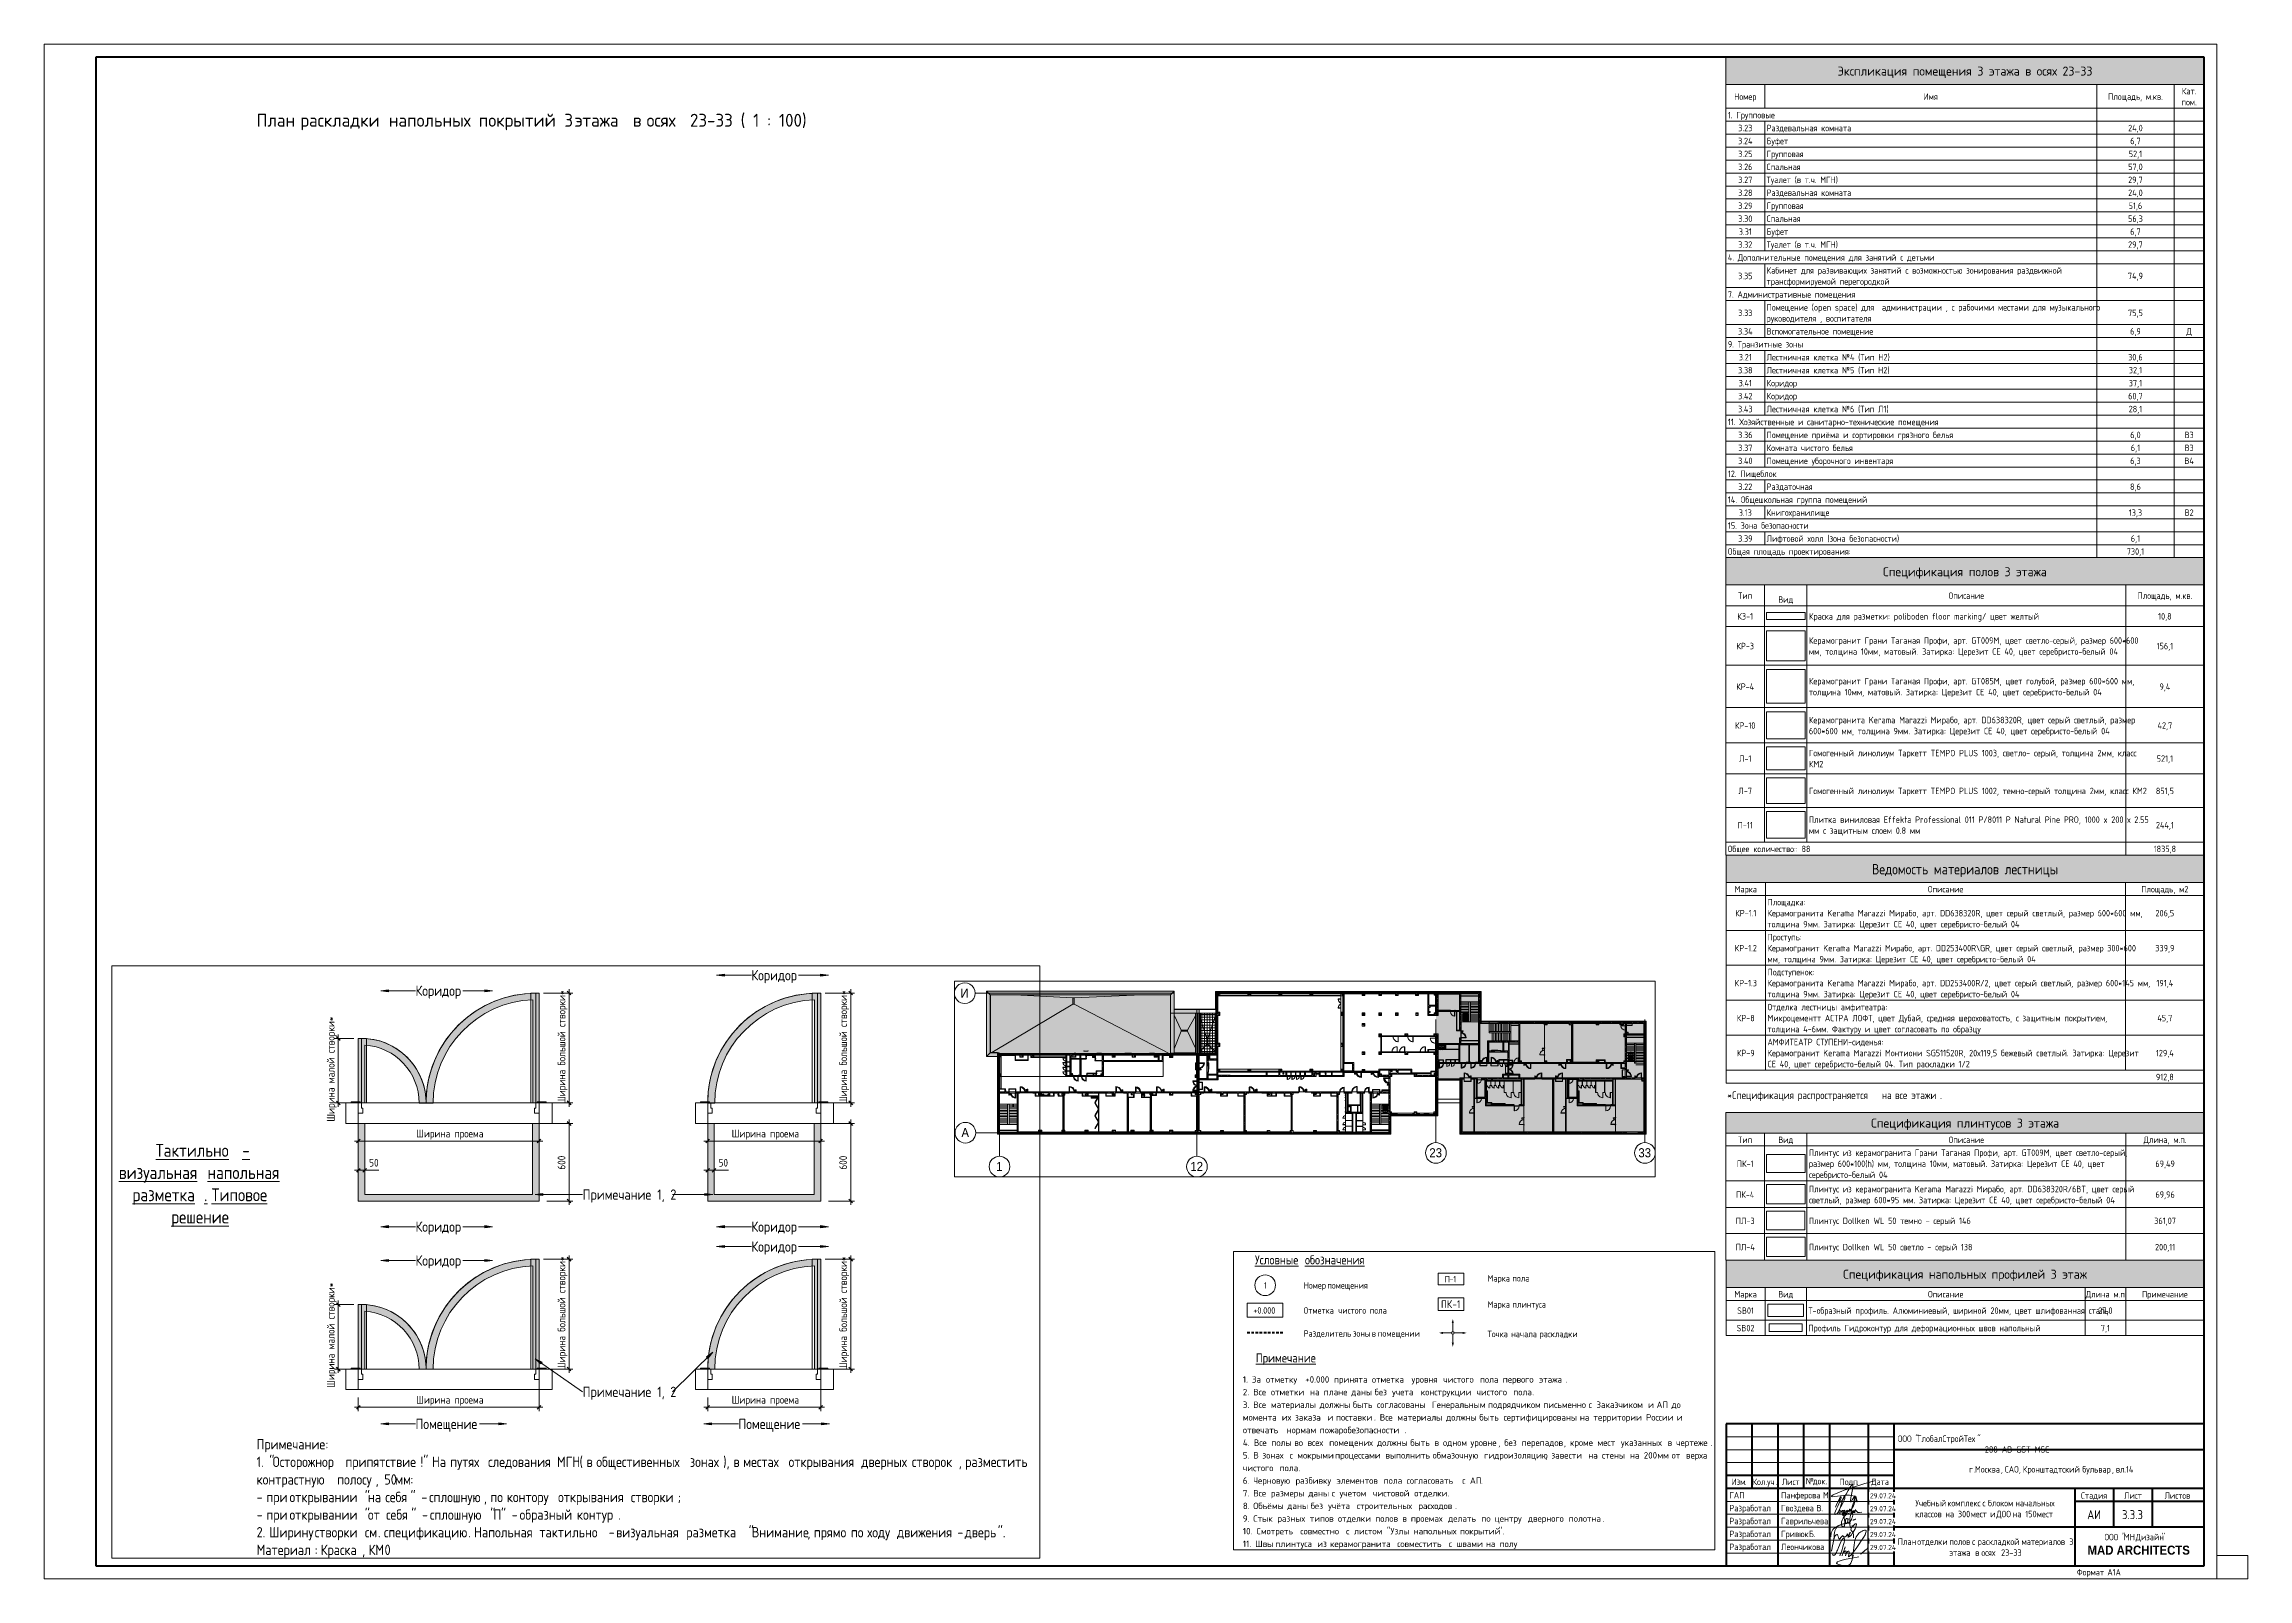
# Paper-space layout 'Layout1' of a CAD drawing. Header units: millimetres. Extents: x -841 to 12, y 0 to 594.
# The model-space entities are those that its viewports show. They can reach past a viewport. Long polylines and large blocks are cut down to what shows.
import ezdxf

# ---------------------------------------------------------------- set-up
doc = ezdxf.new("R2010")
doc.units = ezdxf.units.MM
for name, pattern in [('200_ШТРИХ__ш1_п0_6_', [1.6, 1, -0.6]), ('ADSK_Штрих_ш2 п1', [60, 40, -20]), ('Осевая', [3175, 635, -476.25, 1587.5, -476.25])]:
    doc.linetypes.add(name, pattern=pattern)
for name, color, linetype, lineweight in [('A-ANNO-DIMS', 7, 'Continuous', 9), ('A-ANNO-DIMS-20', 7, 'Continuous', 9), ('A-ANNO-NOTE', 7, 'Continuous', 9), ('A-DETL', 7, 'Continuous', 9), ('A-DETL-1', 7, '200_ШТРИХ__ш1_п0_6_', 50), ('A-DETL-3', 7, 'Continuous', 5), ('A-DETL-4', 7, 'ADSK_Штрих_ш2 п1', 9), ('A-DETL-MBND-1', 7, '200_ШТРИХ__ш1_п0_6_', 9), ('A-DOOR-6', 7, 'Continuous', 5), ('A-GENM-7', 7, 'Continuous', 5), ('A-GLAZ-3', 7, 'Continuous', 5), ('A-GLAZ-CURT-2', 7, 'Continuous', 5), ('A-GLAZ-CWMG-2', 7, 'Continuous', 5), ('A-ROOF', 7, 'Continuous', 5), ('A-ROOF-PATT', 7, 'Continuous', 5), ('A-WALL', 7, 'Continuous', 9), ('A-WALL-2', 7, 'Continuous', 5), ('G-ANNO-LEGN', 7, 'Continuous', 9), ('G-ANNO-SCHD', 7, 'Continuous', 9), ('G-ANNO-TEXT', 7, 'Continuous', 9), ('G-ANNO-TTLB', 7, 'Continuous', 9), ('I-WALL-4', 7, 'Continuous', 5), ('S-COLS-2', 7, 'Continuous', 5), ('S-STRS-2', 7, 'Continuous', 5), ('Оси', 7, 'Continuous', 9), ('Оси-1', 7, 'Continuous', 20), ('Оси-2', 7, 'Осевая', 9)]:
    doc.layers.add(name, color=color, linetype=linetype, lineweight=lineweight)
for name, color, linetype, lineweight, true_color in [('A-DETL-2', 7, 'Continuous', 5, 0x737373), ('A-DETL-GENF-4', 1, 'Continuous', 9, 0xff0000), ('A-DETL-GENF-6', 7, 'Continuous', 5, 0xaaaaaa), ('A-DETL-GENF-7', 7, 'Continuous', 5, 0xe2e2e2), ('A-DETL-GENF-8', 7, 'Continuous', 5, 0xb7b7b7), ('A-DETL-GENF-9', 7, 'Continuous', 9, 0xf2dc97), ('A-DOOR-3', 7, 'Continuous', 5, 0xb7b7b7), ('A-DOOR-4', 7, 'Continuous', 5, 0xe2e2e2), ('A-DOOR-5', 7, 'Continuous', 5, 0xaaaaaa), ('A-DOOR-7', 7, 'Continuous', 5, 0x737373), ('A-DOOR-FRAM-2', 7, 'Continuous', 5, 0xe2e2e2), ('A-DOOR-FRAM-3', 7, 'Continuous', 5, 0xb7b7b7), ('A-DOOR-FRAM-4', 7, 'Continuous', 5, 0xaaaaaa), ('A-FLOR-2', 7, 'Continuous', 5, 0xb7b7b7), ('A-FLOR-3', 7, 'Continuous', 5, 0xaaaaaa), ('A-GENM-8', 7, 'Continuous', 5, 0x737373), ('A-GENM-9', 7, 'Continuous', 5, 0xe2ddcd), ('A-GLAZ-2', 7, 'Continuous', 5, 0x737373), ('A-GLAZ-CURT-3', 7, 'Continuous', 5, 0x737373), ('A-GLAZ-CWMG-3', 7, 'Continuous', 5, 0x737373), ('A-GLAZ-CWMG-4', 7, 'Continuous', 5, 0x383e42), ('A-WALL-3', 7, 'Continuous', 5, 0x737373), ('A-WALL-4', 7, 'Continuous', 9, 0x737373), ('G-ANNO-TEXT-2', 1, 'Continuous', 9, 0xff0000), ('I-WALL-3', 7, 'Continuous', 9, 0xe7e7e7), ('I-WALL-5', 7, 'Continuous', 5, 0x737373), ('I-WALL-6', 7, 'Continuous', 5, 0x787878), ('M-EQPM-3', 7, 'Continuous', 5, 0x737373), ('S-COLS-3', 7, 'Continuous', 5, 0x737373), ('S-STRS-3', 7, 'Continuous', 5, 0x737373)]:
    doc.layers.add(name, color=color, linetype=linetype, lineweight=lineweight, true_color=true_color)
doc.layers.add('A-DETL-GENF-5', color=7, linetype='Continuous', lineweight=9, true_color=0xc0c0c0, transparency=0.4)
doc.layers.add('G-ANNO-NPLT', color=7, linetype='Continuous', plot=False)
doc.styles.add('Arial_1', font='arial.ttf', dxfattribs={"width": 0.9, "height": 1750})
doc.styles.add('Arial_B', font='', dxfattribs={"width": 0.9, "height": 3.5})
doc.styles.add('GOST Common_10', font='GOST_Common.ttf', dxfattribs={"height": 3.5})
doc.styles.add('GOST Common_11', font='GOST_Common.ttf', dxfattribs={"width": 0.9, "height": 2})
doc.styles.add('GOST Common_12', font='GOST_Common.ttf', dxfattribs={"width": 0.9, "height": 4})
doc.styles.add('GOST Common_3', font='GOST_Common.ttf', dxfattribs={"width": 0.9, "height": 3.5})
doc.styles.add('GOST Common_4', font='GOST_Common.ttf', dxfattribs={"width": 0.9, "height": 2.5})
doc.styles.add('GOST Common_5', font='GOST_Common.ttf', dxfattribs={"width": 0.9, "height": 3})
doc.styles.add('GOST Common_6', font='GOST_Common.ttf', dxfattribs={"width": 0.9, "height": 60})
doc.styles.add('GOST Common_7', font='GOST_Common.ttf', dxfattribs={"width": 0.9, "height": 80})
doc.styles.add('GOST Common_8', font='GOST_Common.ttf', dxfattribs={"width": 0.9, "height": 100})
doc.styles.add('GOST Common_9', font='GOST_Common.ttf', dxfattribs={"height": 5})
doc.styles.add('ISOCPEUR_3', font='isocpeur.ttf', dxfattribs={"width": 0.9, "height": 2.5})
doc.styles.add('ISOCPEUR_4', font='isocpeur.ttf', dxfattribs={"height": 2.5})
doc.styles.get('Arial_B').set_extended_font_data('Arial', bold=True)
doc.dimstyles.new('ADSK_Основной_3_0_окр_', dxfattribs={"dimscale": 304.8, "dimtxt": 60.3429, "dimasz": 0.092782, "dimexe": 0.098425, "dimexo": 0.19685, "dimgap": 0.032808, "dimtad": 1, "dimdec": 0, "dimrnd": 10, "dimdsep": 46, "dimtxsty": 'GOST Common_6', "dimblk1": 'OBLIQUE', "dimblk2": 'OBLIQUE', "dimsah": 1, "dimcen": 0.09, "dimdle": 0.098425, "dimazin": 0, "dimtfac": 1, "dimtdec": 4, "dimtix": 1, "dimtmove": 0, "dimatfit": 3, "dimfxl": 1, "dimtvp": 1, "dimtolj": 1, "dimtzin": 0, "dimlwd": 9, "dimlwe": 9, "dimarcsym": 2})
doc.dimstyles.new('ADSK_Основной_3_0_окр__1', dxfattribs={"dimscale": 304.8, "dimtxt": 60.3429, "dimasz": 0.092782, "dimexe": 0.098425, "dimexo": 0.19685, "dimgap": 0.032808, "dimtad": 1, "dimdec": 0, "dimrnd": 10, "dimdsep": 46, "dimtxsty": 'GOST Common_6', "dimblk1": 'OBLIQUE', "dimblk2": 'OBLIQUE', "dimsah": 1, "dimcen": 0.09, "dimdle": 0.098425, "dimazin": 0, "dimtfac": 1, "dimtdec": 4, "dimtix": 1, "dimtmove": 1, "dimatfit": 3, "dimfxl": 1, "dimtvp": 1, "dimtolj": 1, "dimtzin": 0, "dimlwd": 9, "dimlwe": 9, "dimarcsym": 2})
picture_1 = doc.add_image_def('image1.jpg', size_in_pixel=(182, 125))
picture_2 = doc.add_image_def('image2.jpg', size_in_pixel=(118, 79))
picture_3 = doc.add_image_def('image3.png', size_in_pixel=(596, 357))
picture_4 = doc.add_image_def('image4.png', size_in_pixel=(403, 283))
picture_5 = doc.add_image_def('image5.png', size_in_pixel=(176, 154))
picture_6 = doc.add_image_def('image6.png', size_in_pixel=(156, 122))
picture_7 = doc.add_image_def('image7.png', size_in_pixel=(616, 111))
picture_8 = doc.add_image_def('image8.jpg', size_in_pixel=(132, 66))
picture_9 = doc.add_image_def('image9.jpg', size_in_pixel=(133, 64))
picture_10 = doc.add_image_def('image10.jpg', size_in_pixel=(136, 68))
picture_11 = doc.add_image_def('image11.jpg', size_in_pixel=(130, 60))
picture_12 = doc.add_image_def('image12.png', size_in_pixel=(292, 68))
picture_13 = doc.add_image_def('image13.png', size_in_pixel=(302, 105))
pattern_1 = [(45, (147802.7, 0), (-285.1231, 285.1231), []), (45, (148087.8, 0), (-285.1231, 285.1231), [504.031, -100.806, 16.764, -84.042])]
pattern_2 = [(45, (-84450, -22950), (-285.1231, 285.1231), []), (45, (-84164.88, -22950), (-285.1231, 285.1231), [504.031, -100.806, 16.764, -84.042])]
pattern_3 = [(135, (147802.7, 0), (-176.7767, -176.7767), [])]
pattern_4 = [(135, (147802.7, 0), (-353.5534, -353.5534), [])]
pattern_5 = [(45, (147802.7, 0), (-353.5534, 353.5534), []), (135, (147802.7, 0), (-353.5534, -353.5534), [])]
pattern_6 = [(45, (147802.7, 0), (-176.7767, 176.7767), [])]
pattern_7 = [(135, (1826.41, 164.685), (-14.14214, -14.14214), []), (225, (1826.41, 164.685), (14.14214, -14.14214), [])]
pattern_8 = [(45, (-296.384, 164.685), (-14.1421, 14.1421), []), (135, (-296.384, 164.685), (-14.1421, -14.1421), [])]
pattern_9 = [(135, (147802.7, 0), (-377.1708, -377.1708), [533.4, -88.9, 17.78, -88.9]), (135, (147802.7, 376.94), (-377.1708, -377.1708), []), (50, (147802.7, 0), (637.6445, -55.7866), [66.675, -733.425]), (355, (147802.7, 0), (-123.3494, 668.6992), [53.34, -586.74]), (100.451, (147855.8, -4.65), (514.299, 612.908), [56.665, -623.315]), (46.184, (147802.7, 177.8), (948.7764, -147.1497), [100.012, -1100.137]), (96.636, (147881.8, 165.5), (830.909, 865.997), [84.998, -934.973]), (351.184, (147802.7, 177.8), (830.918, 865.988), [80.01, -880.11]), (21, (147891.6, 133.35), (530.6506, -357.9283), [66.675, -733.425]), (326, (147891.6, 133.35), (216.308, 644.6585), [53.34, -586.74]), (71.451, (147935.8, 103.5), (746.9596, 286.7243), [56.665, -623.315]), (37.5, (147802.7, 0), (10.81053, 295.9426), [16.764, -562.864, 16.764, -578.866, -588.962]), (37.5, (147802.7, 0), (10.81053, 295.9426), [-1175.258, 16.764, -572.198]), (7.5, (147802.7, 0), (233.8692, 350.63175), [16.764, -322.834, 16.764, -549.529, -224.472]), (7.5, (147802.7, 0), (233.8692, 350.63175), [-905.891, 16.764, -207.708]), (327.5, (147604.45, 0), (474.5678, -20.0513), [16.764, -205.486, 16.764, -676.656, -920.115]), (327.5, (147604.45, 0), (474.5678, -20.0513), [-915.67, 16.764, -903.351]), (317.5, (147515.55, 0), (518.4522, 88.9934), [16.764, -272.161, 16.764, -443.738, -653.415]), (317.5, (147515.55, 0), (518.4522, 88.9934), [-749.427, 16.764, -636.651])]
pattern_10 = [(135, (1826.41, 174.685), (-14.14214, -14.14214), []), (225, (1826.41, 174.685), (14.14214, -14.14214), [])]
pattern_11 = [(45, (-296.384, 174.685), (-14.1421, 14.1421), []), (135, (-296.384, 174.685), (-14.1421, -14.1421), [])]
pattern_12 = [(135, (1751.41, 174.685), (-14.14214, -14.14214), []), (225, (1751.41, 174.685), (14.14214, -14.14214), [])]
pattern_13 = [(45, (-371.384, 174.685), (-14.1421, 14.1421), []), (135, (-371.384, 174.685), (-14.1421, -14.1421), [])]
pattern_14 = [(45, (147802.7, 0), (-427.6843, 427.6843), []), (45, (148087.8, 0), (-427.6843, 427.6843), [])]
pattern_15 = [(135, (1576.41, 164.685), (-14.14214, -14.14214), []), (225, (1576.41, 164.685), (14.14214, -14.14214), [])]
pattern_16 = [(45, (-546.384, 164.685), (-14.1421, 14.1421), []), (135, (-546.384, 164.685), (-14.1421, -14.1421), [])]
pattern_17 = [(135, (1951.41, 164.685), (-14.14214, -14.14214), []), (225, (1951.41, 164.685), (14.14214, -14.14214), [])]
pattern_18 = [(45, (-171.384, 164.685), (-14.1421, 14.1421), []), (135, (-171.384, 164.685), (-14.1421, -14.1421), [])]
pattern_19 = [(45, (-84450, -18850), (-285.1231, 285.1231), []), (45, (-84164.88, -18850), (-285.1231, 285.1231), [504.031, -100.806, 16.764, -84.042])]
pattern_20 = [(45, (147802.7, 0), (-530.33, 530.33), []), (135, (147802.7, 0), (-530.33, -530.33), [])]

psp = doc.layouts.get("Layout1")

# ---------------------------------------------------------------- texts
at = {"layer": 'G-ANNO-SCHD', "line_spacing_factor": 1.022761}
for s, insert, char_height, width, attachment_point, style in [('Экспликация помещения 3 этажа в осях 23-33', (-97.5, 585.3), 3.5, 119.6956, 2, 'GOST Common_10'), ('Номер', (-182.54, 574.92), 2.5, 9.896, 2, 'GOST Common_4'), ('Имя', (-110.79, 574.92), 2.5, 6.1548, 2, 'GOST Common_4'), ('Площадь, м.кв.', (-31.54, 574.92), 2.5, 23.8349, 2, 'GOST Common_4'), ('Кат.\\Pпом.', (-10.75, 577.05), 2.5, 7.5125, 2, 'GOST Common_4'), ('1. Групповые', (-189.29, 567.77), 2.5, 20.2144, 1, 'GOST Common_4'), ('3.24', (-182.54, 557.75), 2.5, 6.6979, 2, 'GOST Common_4'), ('3.23', (-182.54, 562.76), 2.5, 6.4264, 2, 'GOST Common_4'), ('Раздевальная комната', (-174.29, 562.76), 2.5, 38.7996, 1, 'GOST Common_4'), ('Буфет', (-174.29, 557.75), 2.5, 10.7106, 1, 'GOST Common_4'), ('24,0', (-31.54, 562.76), 2.5, 6.8186, 2, 'GOST Common_4'), ('6,7', (-31.54, 557.75), 2.5, 4.6765, 2, 'GOST Common_4'), ('3.25', (-182.54, 552.74), 2.5, 6.4264, 2, 'GOST Common_4'), ('3.26', (-182.54, 547.73), 2.5, 6.4264, 2, 'GOST Common_4'), ('Спальная', (-174.29, 547.73), 2.5, 15.5078, 1, 'GOST Common_4'), ('Групповая', (-174.29, 552.74), 2.5, 17.1068, 1, 'GOST Common_4'), ('57,0', (-31.54, 547.73), 2.5, 6.5471, 2, 'GOST Common_4'), ('52,1', (-31.54, 552.74), 2.5, 6.0341, 2, 'GOST Common_4'), ('3.28', (-182.54, 537.71), 2.5, 6.4264, 2, 'GOST Common_4'), ('3.27', (-182.54, 542.72), 2.5, 6.4264, 2, 'GOST Common_4'), ('Туалет (в т.ч. МГН)', (-174.29, 542.72), 2.5, 31.4983, 1, 'GOST Common_4'), ('Раздевальная комната', (-174.29, 537.71), 2.5, 38.7996, 1, 'GOST Common_4'), ('29,7', (-31.54, 542.72), 2.5, 6.5471, 2, 'GOST Common_4'), ('24,0', (-31.54, 537.71), 2.5, 6.8186, 2, 'GOST Common_4'), ('3.29', (-182.54, 532.69), 2.5, 6.4264, 2, 'GOST Common_4'), ('Групповая', (-174.29, 532.69), 2.5, 17.1068, 1, 'GOST Common_4'), ('51,6', (-31.54, 532.69), 2.5, 6.0341, 2, 'GOST Common_4'), ('3.30', (-182.54, 527.68), 2.5, 6.4264, 2, 'GOST Common_4'), ('3.31', (-182.54, 522.67), 2.5, 5.9135, 2, 'GOST Common_4'), ('Спальная', (-174.29, 527.68), 2.5, 15.5078, 1, 'GOST Common_4'), ('Буфет', (-174.29, 522.67), 2.5, 10.7106, 1, 'GOST Common_4'), ('56,3', (-31.54, 527.68), 2.5, 6.5471, 2, 'GOST Common_4'), ('6,7', (-31.54, 522.67), 2.5, 4.6765, 2, 'GOST Common_4'), ('4. Дополнительные помещения для занятий с детьми', (-189.29, 512.65), 2.5, 87.103, 1, 'GOST Common_4'), ('3.32', (-182.54, 517.66), 2.5, 6.4264, 2, 'GOST Common_4'), ('Туалет (в т.ч. МГН)', (-174.29, 517.66), 2.5, 31.4983, 1, 'GOST Common_4'), ('29,7', (-31.54, 517.66), 2.5, 6.5471, 2, 'GOST Common_4'), ('3.35', (-182.54, 505.51), 2.5, 6.4264, 2, 'GOST Common_4'), ('Кабинет для развивающих занятий с возможностью зонирования раздвижной\\Pтрансформируемой перегородкой', (-174.29, 507.64), 2.5, 127.9843, 1, 'GOST Common_4'), ('74,9', (-31.54, 505.51), 2.5, 6.8186, 2, 'GOST Common_4'), ('7. Административные помещения', (-189.29, 498.36), 2.5, 54.6091, 1, 'GOST Common_4'), ('3.33', (-182.54, 491.22), 2.5, 6.4264, 2, 'GOST Common_4'), ('Помещение (open space) для  администрации , с рабочими местами для музыкального\\Pруководителя , воспитателя', (-174.29, 493.35), 2.5, 139.6001, 1, 'GOST Common_4'), ('75,5', (-31.54, 491.22), 2.5, 6.5471, 2, 'GOST Common_4'), ('9. Транзитные зоны', (-189.29, 479.07), 2.5, 32.1318, 1, 'GOST Common_4'), ('3.34', (-182.54, 484.08), 2.5, 6.6979, 2, 'GOST Common_4'), ('Вспомогательное помещение', (-174.29, 484.08), 2.5, 48.0318, 1, 'GOST Common_4'), ('6,9', (-31.54, 484.08), 2.5, 4.6765, 2, 'GOST Common_4'), ('\\fGOST Common|b0|i0|c204|p34|;\\W.9;Д', (-10.75, 484.08), 2.5, 2.4137, 2, 'GOST Common_4'), ('3.21', (-182.54, 474.06), 2.5, 5.9135, 2, 'GOST Common_4'), ('Лестничная клетка №4 (Тип Н2)', (-174.29, 474.06), 2.5, 52.7686, 1, 'GOST Common_4'), ('Лестничная клетка №5 (Тип Н2)', (-174.29, 469.04), 2.5, 52.4971, 1, 'GOST Common_4'), ('30,6', (-31.54, 474.06), 2.5, 6.5471, 2, 'GOST Common_4'), ('3.38', (-182.54, 469.04), 2.5, 6.4264, 2, 'GOST Common_4'), ('3.41', (-182.54, 464.03), 2.5, 6.185, 2, 'GOST Common_4'), ('Коридор', (-174.29, 464.03), 2.5, 13.3656, 1, 'GOST Common_4'), ('37,1', (-31.54, 464.03), 2.5, 6.0341, 2, 'GOST Common_4'), ('32,1', (-31.54, 469.04), 2.5, 6.0341, 2, 'GOST Common_4'), ('3.43', (-182.54, 454.01), 2.5, 6.6979, 2, 'GOST Common_4'), ('3.42', (-182.54, 459.02), 2.5, 6.6979, 2, 'GOST Common_4'), ('Лестничная клетка №6 (Тип Л1)', (-174.29, 454.01), 2.5, 51.9842, 1, 'GOST Common_4'), ('Коридор', (-174.29, 459.02), 2.5, 13.3656, 1, 'GOST Common_4'), ('60,7', (-31.54, 459.02), 2.5, 6.5471, 2, 'GOST Common_4'), ('28,1', (-31.54, 454.01), 2.5, 6.0341, 2, 'GOST Common_4'), ('11. Хозяйственные и санитарно-технические помещения', (-189.29, 449), 2.5, 92.8052, 1, 'GOST Common_4'), ('3.36', (-182.54, 443.99), 2.5, 6.4264, 2, 'GOST Common_4'), ('Помещение приёма и сортировки грязного белья', (-174.29, 443.99), 2.5, 79.7111, 1, 'GOST Common_4'), ('6,0', (-31.54, 443.99), 2.5, 4.6765, 2, 'GOST Common_4'), ('В3', (-10.75, 443.99), 2.5, 4.0127, 2, 'GOST Common_4'), ('3.37', (-182.54, 438.98), 2.5, 6.4264, 2, 'GOST Common_4'), ('Комната чистого белья', (-174.29, 438.98), 2.5, 39.3427, 1, 'GOST Common_4'), ('6,1', (-31.54, 438.98), 2.5, 4.1636, 2, 'GOST Common_4'), ('В3', (-10.75, 438.98), 2.5, 4.0127, 2, 'GOST Common_4'), ('12. Пищеблок', (-189.29, 428.95), 2.5, 21.029, 1, 'GOST Common_4'), ('3.40', (-182.54, 433.96), 2.5, 6.6979, 2, 'GOST Common_4'), ('Помещение уборочного инвентаря', (-174.29, 433.96), 2.5, 56.4193, 1, 'GOST Common_4'), ('6,3', (-31.54, 433.96), 2.5, 4.6765, 2, 'GOST Common_4'), ('В4', (-10.75, 433.96), 2.5, 4.2842, 2, 'GOST Common_4'), ('14. Общешкольная группа помещений', (-189.29, 418.93), 2.5, 60.8846, 1, 'GOST Common_4'), ('3.22', (-182.54, 423.94), 2.5, 6.4264, 2, 'GOST Common_4'), ('Раздаточная', (-174.29, 423.94), 2.5, 22.085, 1, 'GOST Common_4'), ('8,6', (-31.54, 423.94), 2.5, 4.6765, 2, 'GOST Common_4'), ('3.13', (-182.54, 413.92), 2.5, 5.9135, 2, 'GOST Common_4'), ('Книгохранилище', (-174.29, 413.92), 2.5, 27.5459, 1, 'GOST Common_4'), ('13,3', (-31.54, 413.92), 2.5, 6.0341, 2, 'GOST Common_4'), ('В2', (-10.75, 413.92), 2.5, 4.0127, 2, 'GOST Common_4'), ('15. Зона безопасности', (-189.29, 408.91), 2.5, 36.4764, 1, 'GOST Common_4'), ('3.39', (-182.54, 403.89), 2.5, 6.4264, 2, 'GOST Common_4'), ('Лифтовой холл (зона безопасности)', (-174.29, 403.89), 2.5, 59.0743, 1, 'GOST Common_4'), ('6,1', (-31.54, 403.89), 2.5, 4.1636, 2, 'GOST Common_4'), ('Общая площадь проектирования:', (-189.29, 398.88), 2.5, 54.5789, 1, 'GOST Common_4'), ('730,1', (-31.54, 398.88), 2.5, 7.9047, 2, 'GOST Common_4'), ('Спецификация полов 3 этажа', (-97.54, 391.54), 3.5, 76.9532, 2, 'GOST Common_10'), ('Тип', (-182.58, 381.78), 2.5, 5.8833, 2, 'GOST Common_4'), ('Вид', (-166.88, 380.28), 2.5, 5.8833, 2, 'GOST Common_4'), ('Описание', (-96.98, 381.78), 2.5, 15.2664, 2, 'GOST Common_4'), ('Площадь, м.кв.', (-20.14, 381.78), 2.5, 23.8349, 2, 'GOST Common_4'), ('КЗ-1', (-182.58, 373.77), 2.5, 7.3918, 2, 'GOST Common_4'), ('Краска для разметки: poliboden floor marking/ цвет желтый', (-157.92, 373.77), 2.5, 98.8695, 1, 'GOST Common_4'), ('10,8', (-20.14, 373.77), 2.5, 6.0341, 2, 'GOST Common_4'), ('КР-3', (-182.58, 362.28), 2.5, 8.0254, 2, 'GOST Common_4'), ('Керамогранит Грани Таганая Профи, арт. GT009М, цвет светло-серый, размер 600*600\\Pмм, толщина 10мм, матовый. Затирка: Церезит CE 40, цвет серебристо-белый 04', (-157.92, 364.42), 2.5, 144.6084, 1, 'GOST Common_4'), ('156,1', (-20.14, 362.28), 2.5, 7.3918, 2, 'GOST Common_4'), ('КР-4', (-182.58, 346.58), 2.5, 8.297, 2, 'GOST Common_4'), ('Керамогранит Грани Таганая Профи, арт. GT085М, цвет голубой, размер 600*600 мм,\\Pтолщина 10мм, матовый. Затирка: Церезит CE 40, цвет серебристо-белый 04', (-157.92, 348.71), 2.5, 141.0784, 1, 'GOST Common_4'), ('9,4', (-20.14, 346.58), 2.5, 4.948, 2, 'GOST Common_4'), ('Керамогранита Kerama Marazzi Мирабо, арт. DD638320R, цвет серый светлый, размер\\P600*600 мм, толщина 9мм. Затирка: Церезит CE 40, цвет серебристо-белый 04', (-157.92, 333.65), 2.5, 141.5008, 1, 'GOST Common_4'), ('КР-10', (-182.58, 331.52), 2.5, 9.3831, 2, 'GOST Common_4'), ('42,7', (-20.14, 331.52), 2.5, 6.8186, 2, 'GOST Common_4'), ('Л-1', (-182.58, 318.73), 2.5, 5.3704, 2, 'GOST Common_4'), ('Гомогенный линолиум Таркетт TEMPO PLUS 1003, светло- серый, толщина 2мм, класс\\PКМ2', (-157.92, 320.86), 2.5, 140.1431, 1, 'GOST Common_4'), ('521,1', (-20.14, 318.73), 2.5, 7.3918, 2, 'GOST Common_4'), ('Л-7', (-182.58, 306.21), 2.5, 5.8833, 2, 'GOST Common_4'), ('Гомогенный линолиум Таркетт TEMPO PLUS 1002, темно-серый толщина 2мм, класс КМ2', (-157.92, 306.21), 2.5, 144.2765, 1, 'GOST Common_4'), ('851,5', (-20.14, 306.21), 2.5, 7.9047, 2, 'GOST Common_4'), ('П-11', (-182.58, 292.97), 2.5, 6.7281, 2, 'GOST Common_4'), ('Плитка виниловая Effekta Professional 011 P/8011 P Natural Pine PRO, 1000 x 200 х 2.55\\Pмм с защитным слоем 0.8 мм', (-157.92, 295.1), 2.5, 141.3801, 1, 'GOST Common_4'), ('244,1', (-20.14, 292.97), 2.5, 8.4478, 2, 'GOST Common_4'), ('Общее количество:: 88', (-189.33, 283.77), 2.5, 36.6876, 1, 'GOST Common_4'), ('1835,8', (-20.14, 283.77), 2.5, 9.7753, 2, 'GOST Common_4'), ('Ведомость материалов лестницы', (-97.5, 276.66), 4, 88.6764, 2, 'GOST Common_12'), ('Марка', (-182.35, 268.18), 2.5, 10.4391, 2, 'GOST Common_4'), ('Описание', (-105.01, 268.18), 2.5, 15.2664, 2, 'GOST Common_4'), ('Площадь, м2', (-20.16, 268.18), 2.5, 20.3351, 2, 'GOST Common_4'), ('КР-1.1', (-182.35, 258.91), 2.5, 9.6848, 2, 'GOST Common_4'), ('Площадка:\\PКерамогранита Kerama Marazzi Мирабо, арт. DD638320R, цвет серый светлый, размер 600*600 мм,\\Pтолщина 9мм. Затирка: Церезит CE 40, цвет серебристо-белый 04', (-173.95, 263.17), 2.5, 161.6549, 1, 'GOST Common_4'), ('206,5', (-20.16, 258.91), 2.5, 8.4176, 2, 'GOST Common_4'), ('Проступь:\\PКерамогранит Kerama Marazzi Мирабо, арт. DD253400R\\\\GR, цвет серый светлый, размер 300*600\\Pмм, толщина 9мм. Затирка: Церезит CE 40, цвет серебристо-белый 04', (-173.95, 249.63), 2.5, 159.7843, 1, 'GOST Common_4'), ('КР-1.2', (-182.35, 245.37), 2.5, 10.1977, 2, 'GOST Common_4'), ('339,9', (-20.16, 245.37), 2.5, 8.4176, 2, 'GOST Common_4'), ('КР-1.3', (-182.35, 231.84), 2.5, 10.1977, 2, 'GOST Common_4'), ('Подступенок:\\PКерамогранита Kerama Marazzi Мирабо, арт. DD253400R/2, цвет серый светлый, размер 600*145 мм,\\Pтолщина 9мм. Затирка: Церезит CE 40, цвет серебристо-белый 04', (-173.95, 236.1), 2.5, 165.4262, 1, 'GOST Common_4'), ('191,4', (-20.16, 231.84), 2.5, 7.6634, 2, 'GOST Common_4'), ('Отделка лестницы амфитеатра:\\PМикроцементт АСТРА ЛОФТ, цвет Дубай, средняя шероховатость, с защитным покрытием,\\Pтолщина 4-6мм. Фактуру и цвет согласовать по образцу', (-173.95, 222.56), 2.5, 150.7331, 1, 'GOST Common_4'), ('КР-8', (-182.35, 218.3), 2.5, 8.0254, 2, 'GOST Common_4'), ('45,7', (-20.16, 218.3), 2.5, 6.8186, 2, 'GOST Common_4'), ('КР-9', (-182.35, 204.77), 2.5, 8.0254, 2, 'GOST Common_4'), ('АМФИТЕАТР СТУПЕНИ-сиденья:\\PКерамогранит Kerama Marazzi Монтиони SG511520R, 20х119,5 бежевый светлый. Затирка: Церезит\\PCE 40, цвет серебристо-белый 04. Тип раскладки 1/2', (-173.95, 209.03), 2.5, 160.8403, 1, 'GOST Common_4'), ('129,4', (-20.16, 204.77), 2.5, 8.1763, 2, 'GOST Common_4'), ('912,8', (-20.16, 195.5), 2.5, 7.9047, 2, 'GOST Common_4'), ('Тип', (-182.58, 171.2), 2.5, 5.8833, 2, 'GOST Common_4'), ('Вид', (-166.88, 171.2), 2.5, 5.8833, 2, 'GOST Common_4'), ('Спецификация плинтусов 3 этажа', (-97.46, 178.16), 3.5, 89.2015, 2, 'GOST Common_10'), ('Описание', (-96.98, 171.2), 2.5, 15.2664, 2, 'GOST Common_4'), ('Длина, м.п.', (-20.06, 171.2), 2.5, 17.6801, 2, 'GOST Common_4'), ('Плинтус из керамогранита Грани Таганая Профи, арт. GT009М, цвет светло-серый,\\Pразмер 600*100(h) мм, толщина 10мм, матовый. Затирка: Церезит CE 40, цвет\\Pсеребристо-белый 04', (-157.92, 166.19), 2.5, 139.057, 1, 'GOST Common_4'), ('ПК-1', (-182.58, 161.93), 2.5, 7.5125, 2, 'GOST Common_4'), ('69,49', (-20.06, 161.93), 2.5, 8.6892, 2, 'GOST Common_4'), ('ПК-4', (-182.58, 150), 2.5, 8.297, 2, 'GOST Common_4'), ('Плинтус из керамогранита Kerama Marazzi Мирабо, арт. DD638320R/6BT, цвет серый\\Pсветлый, размер 600*95 мм. Затирка: Церезит CE 40, цвет серебристо-белый 04', (-157.92, 152.13), 2.5, 140.294, 1, 'GOST Common_4'), ('69,96', (-20.06, 150), 2.5, 8.4176, 2, 'GOST Common_4'), ('ПЛ-3', (-182.58, 139.84), 2.5, 8.0254, 2, 'GOST Common_4'), ('Плинтус Dollken WL 50 темно - серый 146', (-157.92, 139.84), 2.5, 67.3713, 1, 'GOST Common_4'), ('361,07', (-20.06, 139.84), 2.5, 9.7753, 2, 'GOST Common_4'), ('ПЛ-4', (-182.58, 129.67), 2.5, 8.297, 2, 'GOST Common_4'), ('Плинтус Dollken WL 50 светло - серый 138', (-157.92, 129.67), 2.5, 68.4574, 1, 'GOST Common_4'), ('200,11', (-20.06, 129.67), 2.5, 9.2624, 2, 'GOST Common_4'), ('Спецификация напольных профилей 3 этаж', (-97.5, 119.67), 3.5, 112.1777, 2, 'GOST Common_10'), ('Марка', (-182.43, 111.42), 2.5, 10.4391, 2, 'GOST Common_4'), ('Вид', (-166.87, 111.42), 2.5, 5.8833, 2, 'GOST Common_4'), ('Описание', (-104.96, 111.42), 2.5, 15.2664, 2, 'GOST Common_4'), ('Длина м.п', (-43.17, 111.42), 2.5, 15.9302, 2, 'GOST Common_4'), ('Примечание', (-20.14, 111.42), 2.5, 19.5205, 2, 'GOST Common_4'), ('SB01', (-182.43, 105.08), 2.5, 7.5125, 2, 'GOST Common_4'), ('Т-образный профиль. Алюминиевый, шириной 20мм, цвет шлифованная сталь', (-158.12, 105.08), 2.5, 126.4456, 1, 'GOST Common_4'), ('27,0', (-43.17, 105.08), 2.5, 6.5471, 2, 'GOST Common_4'), ('SB02', (-182.43, 98.32), 2.5, 8.0254, 2, 'GOST Common_4'), ('Профиль Гидроконтур для деформационных швов напольный', (-158.12, 98.32), 2.5, 98.5377, 1, 'GOST Common_4'), ('7,1', (-43.17, 98.32), 2.5, 4.1636, 2, 'GOST Common_4')]:
    psp.add_mtext(s, dxfattribs=dict(at, insert=insert, char_height=char_height, width=width, attachment_point=attachment_point, style=style))
at = {"layer": 'G-ANNO-TEXT', "color": 1, "true_color": 0xff0000, "char_height": 3, "attachment_point": 1, "style": 'GOST Common_5'}
for s, insert, width in [('Спецификация', (-187.66, 188.7), 29.6544), ('\\fGOST Common|b0|i0|c204|p34|;\\W.9; ', (-163.2, 188.7), 1.1544), ('распространяется', (-162.24, 188.7), 38.3126), ('\\fGOST Common|b0|i0|c204|p34|;\\W.9; ', (-130.63, 188.7), 1.1544), ('на', (-129.68, 188.7), 4.9785), ('\\fGOST Common|b0|i0|c204|p34|;\\W.9; ', (-125.57, 188.7), 1.1544), ('все', (-124.62, 188.7), 6.5658), ('\\fGOST Common|b0|i0|c204|p34|;\\W.9; ', (-119.2, 188.7), 1.1544), ('этажи', (-118.25, 188.7), 13.4202), ('\\fGOST Common|b0|i0|c204|p34|;\\W.9;*', (-189.51, 188.7), 2.2367), ('\\fGOST Common|b0|i0|c204|p34|;\\W.9;.', (-107.18, 188.7), 1.0101)]:
    psp.add_mtext(s, dxfattribs=dict(at, insert=insert, width=width))
at = {"layer": 'G-ANNO-TTLB', "attachment_point": 1}
for s, insert, char_height, width, style in [('План', (-758.75, 567.02), 5, 18.4388, 'GOST Common_9'), ('\\fGOST Common|b0|i0|c204|p34|; ', (-743.53, 567.02), 5, 2.0844, 'GOST Common_9'), ('раскладки', (-741.81, 567.02), 5, 39.443, 'GOST Common_9'), ('\\fGOST Common|b0|i0|c204|p34|; ', (-709.27, 567.02), 5, 2.0844, 'GOST Common_9'), ('напольных', (-707.55, 567.02), 5, 40.0844, 'GOST Common_9'), ('\\fGOST Common|b0|i0|c204|p34|; ', (-674.48, 567.02), 5, 2.0844, 'GOST Common_9'), ('покрытий', (-672.76, 567.02), 5, 36.4768, 'GOST Common_9'), (' 3 ', (-642.66, 567.02), 5, 8.4979, 'GOST Common_9'), ('этажа', (-635.65, 567.02), 5, 25.2532, 'GOST Common_9'), ('\\fGOST Common|b0|i0|c204|p34|; ', (-614.81, 567.02), 5, 2.0844, 'GOST Common_9'), ('\\fGOST Common|b0|i0|c204|p34|;в', (-613.09, 567.02), 5, 4.3291, 'GOST Common_9'), ('\\fGOST Common|b0|i0|c204|p34|; ', (-609.52, 567.02), 5, 2.0844, 'GOST Common_9'), ('осях', (-607.8, 567.02), 5, 16.6751, 'GOST Common_9'), (' 23-33 ( 1 : 100)', (-594.04, 567.02), 5, 53.7932, 'GOST Common_9'), ('ООО', (-123.53, 55.52), 2.5, 6.4937, 'GOST Common_4'), (' "', (-118.17, 55.52), 2.5, 2.5975, 'GOST Common_4'), ('ГлобалСтройТех', (-116.03, 55.52), 2.5, 28.2114, 'GOST Common_4'), ('"                                                                               288-AB-GST-MSC', (-92.75, 55.52), 2.5, 105.1974, 'GOST Common_4'), ('\\fGOST Common|b0|i0|c204|p34|;\\W.9;г', (-95.9, 43.66), 2.5, 1.9481, 'GOST Common_4'), ('Москва', (-93.64, 43.66), 2.5, 12.1215, 'GOST Common_4'), ('САО', (-82.09, 43.66), 2.5, 6.5658, 'GOST Common_4'), ('Кронштадтский', (-75.12, 43.66), 2.5, 26.9848, 'GOST Common_4'), ('\\fGOST Common|b0|i0|c204|p34|;\\W.9; ', (-52.86, 43.66), 2.5, 0.938, 'GOST Common_4'), ('бульвар', (-52.08, 43.66), 2.5, 13.8532, 'GOST Common_4'), ('вл', (-39.11, 43.66), 2.5, 3.8962, 'GOST Common_4'), ('.14', (-35.89, 43.66), 2.5, 4.3291, 'GOST Common_4'), ('\\fGOST Common|b0|i0|c204|p34|;\\W.9;.', (-94.29, 43.66), 2.5, 0.7937, 'GOST Common_4'), (', ', (-83.64, 43.66), 2.5, 1.8759, 'GOST Common_4'), (', ', (-76.67, 43.66), 2.5, 1.8759, 'GOST Common_4'), (', ', (-40.65, 43.66), 2.5, 1.8759, 'GOST Common_4'), ('Учебный', (-116.7, 30.59), 2.5, 14.0696, 'GOST Common_4'), ('классов', (-116.82, 26.36), 2.5, 13.2759, 'GOST Common_4'), ('\\fGOST Common|b0|i0|c204|p34|;\\W.9; ', (-105.87, 26.36), 2.5, 0.938, 'GOST Common_4'), ('\\fGOST Common|b0|i0|c204|p34|;\\W.9; ', (-105.1, 30.59), 2.5, 0.938, 'GOST Common_4'), ('на', (-105.1, 26.36), 2.5, 4.1127, 'GOST Common_4'), ('комплекс', (-104.32, 30.59), 2.5, 15.5127, 'GOST Common_4'), (' 300 ', (-101.7, 26.36), 2.5, 7.7203, 'GOST Common_4'), ('мест', (-95.33, 26.36), 2.5, 8.2253, 'GOST Common_4'), ('\\fGOST Common|b0|i0|c204|p34|;\\W.9; ', (-91.52, 30.59), 2.5, 0.938, 'GOST Common_4'), ('\\fGOST Common|b0|i0|c204|p34|;\\W.9;с', (-90.75, 30.59), 2.5, 1.6595, 'GOST Common_4'), ('\\fGOST Common|b0|i0|c204|p34|;\\W.9; ', (-89.38, 30.59), 2.5, 0.938, 'GOST Common_4'), ('\\fGOST Common|b0|i0|c204|p34|;\\W.9; ', (-88.55, 26.36), 2.5, 0.938, 'GOST Common_4'), ('блоком', (-88.61, 30.59), 2.5, 11.9051, 'GOST Common_4'), ('\\fGOST Common|b0|i0|c204|p34|;\\W.9;и', (-87.77, 26.36), 2.5, 1.9481, 'GOST Common_4'), ('\\fGOST Common|b0|i0|c204|p34|;\\W.9; ', (-86.17, 26.36), 2.5, 0.938, 'GOST Common_4'), ('ДОО', (-85.39, 26.36), 2.5, 6.7823, 'GOST Common_4'), ('\\fGOST Common|b0|i0|c204|p34|;\\W.9; ', (-79.8, 26.36), 2.5, 0.938, 'GOST Common_4'), ('на', (-79.02, 26.36), 2.5, 4.1127, 'GOST Common_4'), ('\\fGOST Common|b0|i0|c204|p34|;\\W.9; ', (-78.78, 30.59), 2.5, 0.938, 'GOST Common_4'), ('начальных', (-78.01, 30.59), 2.5, 18.1823, 'GOST Common_4'), (' 150 ', (-75.63, 26.36), 2.5, 7.143, 'GOST Common_4'), ('мест', (-69.73, 26.36), 2.5, 8.2253, 'GOST Common_4'), ('АИ', (-50.19, 26.62), 3.5, 6.5658, 'GOST Common_3'), ('3.3.3', (-36.74, 26.62), 3.5, 10.3177, 'GOST Common_3'), ('План', (-123.55, 15.66), 2.5, 8.2253, 'GOST Common_4'), ('\\fGOST Common|b0|i0|c204|p34|;\\W.9; ', (-116.76, 15.66), 2.5, 0.938, 'GOST Common_4'), ('отделки', (-115.99, 15.66), 2.5, 14.1418, 'GOST Common_4'), ('\\fGOST Common|b0|i0|c204|p34|;\\W.9; ', (-104.32, 15.66), 2.5, 0.938, 'GOST Common_4'), ('этажа', (-103.55, 11.42), 2.5, 11.1835, 'GOST Common_4'), ('полов', (-103.55, 15.66), 2.5, 9.7405, 'GOST Common_4'), ('\\fGOST Common|b0|i0|c204|p34|;\\W.9; ', (-95.51, 15.66), 2.5, 0.938, 'GOST Common_4'), ('\\fGOST Common|b0|i0|c204|p34|;\\W.9;с', (-94.74, 15.66), 2.5, 1.6595, 'GOST Common_4'), ('\\fGOST Common|b0|i0|c204|p34|;\\W.9; ', (-94.32, 11.42), 2.5, 0.938, 'GOST Common_4'), ('\\fGOST Common|b0|i0|c204|p34|;\\W.9; ', (-93.37, 15.66), 2.5, 0.938, 'GOST Common_4'), ('\\fGOST Common|b0|i0|c204|p34|;\\W.9;в', (-93.55, 11.42), 2.5, 1.9481, 'GOST Common_4'), ('раскладкой', (-92.6, 15.66), 2.5, 19.6253, 'GOST Common_4'), ('\\fGOST Common|b0|i0|c204|p34|;\\W.9; ', (-91.94, 11.42), 2.5, 0.938, 'GOST Common_4'), ('осях', (-91.17, 11.42), 2.5, 7.5038, 'GOST Common_4'), (' 23-33', (-84.98, 11.42), 2.5, 10.6785, 'GOST Common_4'), ('\\fGOST Common|b0|i0|c204|p34|;\\W.9; ', (-76.4, 15.66), 2.5, 0.938, 'GOST Common_4'), ('материалов', (-75.63, 15.66), 2.5, 20.6354, 'GOST Common_4'), (' 3', (-58.6, 15.66), 2.5, 2.8861, 'GOST Common_4')]:
    psp.add_mtext(s, dxfattribs=dict(at, insert=insert, char_height=char_height, width=width, style=style))

msp = doc.modelspace()

# ---------------------------------------------------------------- texts
at = {"layer": 'G-ANNO-TEXT', "attachment_point": 1}
for s, insert, char_height, width, style in [('Коридор', (280480.69, 5605.4), 80, 443.0125, 'GOST Common_7'), ('Коридор', (277880.69, 5485.4), 80, 443.0125, 'GOST Common_7'), ('\\LТактильно', (275870.4, 4259.92), 100, 744.6073, 'GOST Common_8'), ('\\L - ', (276484.76, 4259.92), 100, 152.962, 'GOST Common_8'), ('\\L\\fGOST Common|b0|i0|c204|p34|;\\W.9;\\L ', (276239.49, 4087.94), 100, 37.519, 'GOST Common_8'), ('\\L\\fGOST Common|b0|i0|c204|p34|;\\W.9;\\L ', (276865.76, 4087.94), 100, 37.519, 'GOST Common_8'), ('\\Lвизуальная', (275584.65, 4087.94), 100, 793.6706, 'GOST Common_8'), ('\\Lнапольная', (276270.45, 4087.94), 100, 721.5188, 'GOST Common_8'), ('\\LТиповое', (276302.6, 3915.96), 100, 555.5694, 'GOST Common_8'), ('\\L\\fGOST Common|b0|i0|c204|p34|;\\W.9;\\L ', (276760.99, 3915.96), 100, 37.519, 'GOST Common_8'), ('Примечание', (279174.9, 3907.54), 80, 646.4808, 'GOST Common_7'), (' 1, 2', (279708.3, 3907.54), 80, 196.2531, 'GOST Common_7'), ('\\Lразметка', (275690.62, 3915.96), 100, 671.0124, 'GOST Common_8'), ('\\LУсловные', (125436.96, 3859.77), 3.5, 22.1506, 'GOST Common_3'), ('\\L\\fGOST Common|b0|i0|c204|p34|;\\W.9;\\L ', (125455.24, 3859.77), 3.5, 1.2987, 'GOST Common_3'), ('\\Lобозначения', (125456.31, 3859.77), 3.5, 30.1595, 'GOST Common_3'), ('\\fGOST Common|b0|i0|c204|p34|;\\W.9;1', (125440.43, 3849.39), 2.5, 1.3709, 'GOST Common_4'), ('Номер', (125455.79, 3849.39), 2.5, 10.1734, 'GOST Common_4'), ('\\fGOST Common|b0|i0|c204|p34|;\\W.9; ', (125464.18, 3849.39), 2.5, 0.938, 'GOST Common_4'), ('помещения', (125464.96, 3849.39), 2.5, 18.543, 'GOST Common_4'), ('\\fISOCPEUR|b0|i0|c204|p34|;\\W.9;П', (125510.38, 3851.8), 2.5, 2.1646, 'ISOCPEUR_3'), ('-1', (125512.16, 3851.8), 2.5, 3.319, 'ISOCPEUR_3'), ('Марка', (125526.98, 3852.13), 2.5, 10.6785, 'GOST Common_4'), ('\\fGOST Common|b0|i0|c204|p34|;\\W.9; ', (125535.79, 3852.13), 2.5, 0.938, 'GOST Common_4'), ('пола', (125536.57, 3852.13), 2.5, 8.0089, 'GOST Common_4'), ('+0.000', (125436.33, 3839.7), 2.5, 10.5342, 'GOST Common_4'), ('Отметка', (125455.79, 3839.7), 2.5, 15.2962, 'GOST Common_4'), ('\\fGOST Common|b0|i0|c204|p34|;\\W.9; ', (125468.41, 3839.7), 2.5, 0.938, 'GOST Common_4'), ('чистого', (125469.18, 3839.7), 2.5, 13.8532, 'GOST Common_4'), ('\\fGOST Common|b0|i0|c204|p34|;\\W.9; ', (125480.61, 3839.7), 2.5, 0.938, 'GOST Common_4'), ('пола', (125481.39, 3839.7), 2.5, 8.0089, 'GOST Common_4'), ('\\fGOST Common|b0|i0|c204|p34|;\\W.9; ', (125487.99, 3839.7), 2.5, 0.938, 'GOST Common_4'), ('Марка', (125526.98, 3842.01), 2.5, 10.6785, 'GOST Common_4'), ('\\fGOST Common|b0|i0|c204|p34|;\\W.9; ', (125535.79, 3842.01), 2.5, 0.938, 'GOST Common_4'), ('плинтуса', (125536.57, 3842.01), 2.5, 16.0177, 'GOST Common_4'), ('Разделитель', (125455.79, 3830.78), 2.5, 22.2228, 'GOST Common_4'), ('\\fGOST Common|b0|i0|c204|p34|;\\W.9; ', (125474.12, 3830.78), 2.5, 0.938, 'GOST Common_4'), ('зоны', (125474.9, 3830.78), 2.5, 7.8646, 'GOST Common_4'), ('\\fGOST Common|b0|i0|c204|p34|;\\W.9; ', (125481.39, 3830.78), 2.5, 0.938, 'GOST Common_4'), ('\\fGOST Common|b0|i0|c204|p34|;\\W.9;в', (125482.16, 3830.78), 2.5, 1.9481, 'GOST Common_4'), ('\\fGOST Common|b0|i0|c204|p34|;\\W.9; ', (125483.77, 3830.78), 2.5, 0.938, 'GOST Common_4'), ('помещении', (125484.54, 3830.78), 2.5, 18.543, 'GOST Common_4'), ('Точка', (125526.98, 3830.59), 2.5, 10.1734, 'GOST Common_4'), ('\\fGOST Common|b0|i0|c204|p34|;\\W.9; ', (125535.38, 3830.59), 2.5, 0.938, 'GOST Common_4'), ('\\fGOST Common|b0|i0|c204|p34|;\\W.9; ', (125546.33, 3830.59), 2.5, 0.938, 'GOST Common_4'), ('\\L. ', (276244.26, 3915.96), 100, 70.7088, 'GOST Common_8'), ('\\LПримечание', (125437.27, 3821.83), 3.5, 28.5, 'GOST Common_3'), ('начала', (125536.15, 3830.59), 2.5, 12.338, 'GOST Common_4'), ('раскладки', (125547.1, 3830.59), 2.5, 17.6772, 'GOST Common_4'), ('1. ', (125432.27, 3812.99), 2.5, 4.2489, 'ISOCPEUR_4'), ('За', (125435.78, 3812.99), 2.5, 4.73, 'ISOCPEUR_4'), ('\\fISOCPEUR|b0|i0|c204|p34|; ', (125439.68, 3812.99), 2.5, 1.8439, 'ISOCPEUR_4'), (' +0.000 ', (125454.83, 3812.99), 2.5, 15.3924, 'ISOCPEUR_4'), ('\\fISOCPEUR|b0|i0|c204|p34|; ', (125480.69, 3812.99), 2.5, 1.8439, 'ISOCPEUR_4'), ('\\fISOCPEUR|b0|i0|c204|p34|; ', (125496.04, 3812.99), 2.5, 1.8439, 'ISOCPEUR_4'), ('\\fISOCPEUR|b0|i0|c204|p34|; ', (125508.28, 3812.99), 2.5, 1.8439, 'ISOCPEUR_4'), ('\\fISOCPEUR|b0|i0|c204|p34|; ', (125522.5, 3812.99), 2.5, 1.8439, 'ISOCPEUR_4'), ('\\fISOCPEUR|b0|i0|c204|p34|; ', (125531.36, 3812.99), 2.5, 1.8439, 'ISOCPEUR_4'), ('\\fISOCPEUR|b0|i0|c204|p34|; ', (125545.38, 3812.99), 2.5, 1.8439, 'ISOCPEUR_4'), ('2. ', (125432.27, 3808.1), 2.5, 4.8903, 'ISOCPEUR_4'), ('Все', (125436.31, 3808.1), 2.5, 6.4135, 'ISOCPEUR_4'), ('отметку', (125441.2, 3812.99), 2.5, 16.5148, 'ISOCPEUR_4'), ('\\fISOCPEUR|b0|i0|c204|p34|; ', (125441.6, 3808.1), 2.5, 1.8439, 'ISOCPEUR_4'), ('отметки', (125443.12, 3808.1), 2.5, 16.5148, 'ISOCPEUR_4'), ('\\fISOCPEUR|b0|i0|c204|p34|; ', (125456.75, 3808.1), 2.5, 1.8439, 'ISOCPEUR_4'), ('на', (125458.27, 3808.1), 2.5, 4.5696, 'ISOCPEUR_4'), ('\\fISOCPEUR|b0|i0|c204|p34|; ', (125462.04, 3808.1), 2.5, 1.8439, 'ISOCPEUR_4'), ('плане', (125463.56, 3808.1), 2.5, 11.0633, 'ISOCPEUR_4'), ('принята', (125467.53, 3812.99), 2.5, 15.9536, 'ISOCPEUR_4'), ('\\fISOCPEUR|b0|i0|c204|p34|; ', (125472.69, 3808.1), 2.5, 1.8439, 'ISOCPEUR_4'), ('даны', (125474.21, 3808.1), 2.5, 9.1392, 'ISOCPEUR_4'), ('\\fISOCPEUR|b0|i0|c204|p34|; ', (125481.75, 3808.1), 2.5, 1.8439, 'ISOCPEUR_4'), ('отметка', (125482.21, 3812.99), 2.5, 16.7553, 'ISOCPEUR_4'), ('без', (125483.27, 3808.1), 2.5, 6.3333, 'ISOCPEUR_4'), ('\\fISOCPEUR|b0|i0|c204|p34|; ', (125488.5, 3808.1), 2.5, 1.8439, 'ISOCPEUR_4'), ('учета', (125490.02, 3808.1), 2.5, 11.6245, 'ISOCPEUR_4'), ('уровня', (125497.56, 3812.99), 2.5, 12.9873, 'ISOCPEUR_4'), ('\\fISOCPEUR|b0|i0|c204|p34|; ', (125499.61, 3808.1), 2.5, 1.8439, 'ISOCPEUR_4'), ('конструкции', (125501.13, 3808.1), 2.5, 24.2911, 'ISOCPEUR_4'), ('чистого', (125509.8, 3812.99), 2.5, 15.3924, 'ISOCPEUR_4'), ('\\fISOCPEUR|b0|i0|c204|p34|; ', (125521.17, 3808.1), 2.5, 1.8439, 'ISOCPEUR_4'), ('чистого', (125522.69, 3808.1), 2.5, 15.3924, 'ISOCPEUR_4'), ('пола', (125524.02, 3812.99), 2.5, 8.8987, 'ISOCPEUR_4'), ('первого', (125532.88, 3812.99), 2.5, 15.1519, 'ISOCPEUR_4'), ('\\fISOCPEUR|b0|i0|c204|p34|; ', (125535.39, 3808.1), 2.5, 1.8439, 'ISOCPEUR_4'), ('пола', (125536.92, 3808.1), 2.5, 8.8987, 'ISOCPEUR_4'), ('\\fISOCPEUR|b0|i0|c204|p34|;.', (125544.26, 3808.1), 2.5, 0.8819, 'ISOCPEUR_4'), ('этажа', (125546.9, 3812.99), 2.5, 12.4262, 'ISOCPEUR_4'), ('\\fISOCPEUR|b0|i0|c204|p34|;.', (125557.16, 3812.99), 2.5, 0.8819, 'ISOCPEUR_4'), ('3. ', (125432.27, 3803.2), 2.5, 4.8903, 'ISOCPEUR_4'), ('момента', (125432.27, 3798.31), 2.5, 16.4346, 'ISOCPEUR_4'), ('Все', (125436.31, 3803.2), 2.5, 6.4135, 'ISOCPEUR_4'), ('\\fISOCPEUR|b0|i0|c204|p34|; ', (125441.6, 3803.2), 2.5, 1.8439, 'ISOCPEUR_4'), ('материалы', (125443.12, 3803.2), 2.5, 21.0042, 'ISOCPEUR_4'), ('\\fISOCPEUR|b0|i0|c204|p34|; ', (125445.83, 3798.31), 2.5, 1.8439, 'ISOCPEUR_4'), ('их', (125447.35, 3798.31), 2.5, 4.3291, 'ISOCPEUR_4'), ('\\fISOCPEUR|b0|i0|c204|p34|; ', (125450.93, 3798.31), 2.5, 1.8439, 'ISOCPEUR_4'), ('заказа', (125452.45, 3798.31), 2.5, 13.3882, 'ISOCPEUR_4'), ('\\fISOCPEUR|b0|i0|c204|p34|; ', (125460.45, 3803.2), 2.5, 1.8439, 'ISOCPEUR_4'), ('должны', (125461.97, 3803.2), 2.5, 13.789, 'ISOCPEUR_4'), ('\\fISOCPEUR|b0|i0|c204|p34|; ', (125463.49, 3798.31), 2.5, 1.8439, 'ISOCPEUR_4'), ('\\fISOCPEUR|b0|i0|c204|p34|;и', (125465.02, 3798.31), 2.5, 2.1646, 'ISOCPEUR_4'), ('\\fISOCPEUR|b0|i0|c204|p34|; ', (125466.8, 3798.31), 2.5, 1.8439, 'ISOCPEUR_4'), ('поставки', (125468.32, 3798.31), 2.5, 17.7975, 'ISOCPEUR_4'), ('\\fISOCPEUR|b0|i0|c204|p34|; ', (125473.35, 3803.2), 2.5, 1.8439, 'ISOCPEUR_4'), ('быть', (125474.87, 3803.2), 2.5, 9.4599, 'ISOCPEUR_4'), ('\\fISOCPEUR|b0|i0|c204|p34|; ', (125482.68, 3803.2), 2.5, 1.8439, 'ISOCPEUR_4'), ('. ', (125483.01, 3798.31), 2.5, 2.7257, 'ISOCPEUR_4'), ('согласованы', (125484.2, 3803.2), 2.5, 23.8903, 'ISOCPEUR_4'), ('Все', (125485.26, 3798.31), 2.5, 6.4135, 'ISOCPEUR_4'), ('\\fISOCPEUR|b0|i0|c204|p34|; ', (125490.55, 3798.31), 2.5, 1.8439, 'ISOCPEUR_4'), ('материалы', (125492.07, 3798.31), 2.5, 21.0042, 'ISOCPEUR_4'), ('\\fISOCPEUR|b0|i0|c204|p34|; ', (125503.91, 3803.2), 2.5, 1.8439, 'ISOCPEUR_4'), ('Генеральным', (125505.43, 3803.2), 2.5, 24.5316, 'ISOCPEUR_4'), ('\\fISOCPEUR|b0|i0|c204|p34|; ', (125509.4, 3798.31), 2.5, 1.8439, 'ISOCPEUR_4'), ('должны', (125510.92, 3798.31), 2.5, 13.789, 'ISOCPEUR_4'), ('\\fISOCPEUR|b0|i0|c204|p34|; ', (125522.3, 3798.31), 2.5, 1.8439, 'ISOCPEUR_4'), ('быть', (125523.82, 3798.31), 2.5, 9.4599, 'ISOCPEUR_4'), ('\\fISOCPEUR|b0|i0|c204|p34|; ', (125525.67, 3803.2), 2.5, 1.8439, 'ISOCPEUR_4'), ('подрядчиком', (125527.19, 3803.2), 2.5, 24.0506, 'ISOCPEUR_4'), ('\\fISOCPEUR|b0|i0|c204|p34|; ', (125531.62, 3798.31), 2.5, 1.8439, 'ISOCPEUR_4'), ('сертифицированы', (125533.15, 3798.31), 2.5, 33.9915, 'ISOCPEUR_4'), ('\\fISOCPEUR|b0|i0|c204|p34|; ', (125547.04, 3803.2), 2.5, 1.8439, 'ISOCPEUR_4'), ('письменно', (125548.56, 3803.2), 2.5, 19.4008, 'ISOCPEUR_4'), ('\\fISOCPEUR|b0|i0|c204|p34|; ', (125561.19, 3798.31), 2.5, 1.8439, 'ISOCPEUR_4'), ('на', (125562.71, 3798.31), 2.5, 4.5696, 'ISOCPEUR_4'), ('\\fISOCPEUR|b0|i0|c204|p34|; ', (125564.57, 3803.2), 2.5, 1.8439, 'ISOCPEUR_4'), ('\\fISOCPEUR|b0|i0|c204|p34|;с', (125566.09, 3803.2), 2.5, 1.8439, 'ISOCPEUR_4'), ('\\fISOCPEUR|b0|i0|c204|p34|; ', (125566.48, 3798.31), 2.5, 1.8439, 'ISOCPEUR_4'), ('\\fISOCPEUR|b0|i0|c204|p34|; ', (125567.61, 3803.2), 2.5, 1.8439, 'ISOCPEUR_4'), ('территории', (125568, 3798.31), 2.5, 22.7679, 'ISOCPEUR_4'), ('Заказчиком', (125569.13, 3803.2), 2.5, 22.3671, 'ISOCPEUR_4'), ('\\fISOCPEUR|b0|i0|c204|p34|; ', (125586.79, 3798.31), 2.5, 1.8439, 'ISOCPEUR_4'), ('\\fISOCPEUR|b0|i0|c204|p34|; ', (125587.58, 3803.2), 2.5, 1.8439, 'ISOCPEUR_4'), ('России', (125588.31, 3798.31), 2.5, 12.5865, 'ISOCPEUR_4'), ('\\fISOCPEUR|b0|i0|c204|p34|;и', (125589.11, 3803.2), 2.5, 2.1646, 'ISOCPEUR_4'), ('\\fISOCPEUR|b0|i0|c204|p34|; ', (125590.89, 3803.2), 2.5, 1.8439, 'ISOCPEUR_4'), ('АП', (125592.41, 3803.2), 2.5, 5.1308, 'ISOCPEUR_4'), ('\\fISOCPEUR|b0|i0|c204|p34|; ', (125596.65, 3803.2), 2.5, 1.8439, 'ISOCPEUR_4'), ('до', (125598.17, 3803.2), 2.5, 4.3291, 'ISOCPEUR_4'), ('\\fISOCPEUR|b0|i0|c204|p34|; ', (125598.7, 3798.31), 2.5, 1.8439, 'ISOCPEUR_4'), ('\\fISOCPEUR|b0|i0|c204|p34|;и', (125600.22, 3798.31), 2.5, 2.1646, 'ISOCPEUR_4'), ('\\fISOCPEUR|b0|i0|c204|p34|; ', (125601.74, 3803.2), 2.5, 1.8439, 'ISOCPEUR_4'), ('\\fISOCPEUR|b0|i0|c204|p34|; ', (125602, 3798.31), 2.5, 1.8439, 'ISOCPEUR_4'), ('отвечать', (125432.27, 3793.41), 2.5, 18.6793, 'ISOCPEUR_4'), ('4. ', (125432.27, 3788.52), 2.5, 5.1308, 'ISOCPEUR_4'), ('Все', (125436.51, 3788.52), 2.5, 6.4135, 'ISOCPEUR_4'), ('\\fISOCPEUR|b0|i0|c204|p34|; ', (125441.8, 3788.52), 2.5, 1.8439, 'ISOCPEUR_4'), ('полы', (125443.32, 3788.52), 2.5, 8.8987, 'ISOCPEUR_4'), ('\\fISOCPEUR|b0|i0|c204|p34|; ', (125447.69, 3793.41), 2.5, 1.8439, 'ISOCPEUR_4'), ('нормам', (125449.21, 3793.41), 2.5, 13.7089, 'ISOCPEUR_4'), ('\\fISOCPEUR|b0|i0|c204|p34|; ', (125450.66, 3788.52), 2.5, 1.8439, 'ISOCPEUR_4'), ('во', (125452.18, 3788.52), 2.5, 4.3291, 'ISOCPEUR_4'), ('\\fISOCPEUR|b0|i0|c204|p34|; ', (125455.76, 3788.52), 2.5, 1.8439, 'ISOCPEUR_4'), ('всех', (125457.28, 3788.52), 2.5, 8.3376, 'ISOCPEUR_4'), ('\\fISOCPEUR|b0|i0|c204|p34|; ', (125460.52, 3793.41), 2.5, 1.8439, 'ISOCPEUR_4'), ('пожаробезопасности', (125462.04, 3793.41), 2.5, 39.7637, 'ISOCPEUR_4'), ('\\fISOCPEUR|b0|i0|c204|p34|; ', (125464.16, 3788.52), 2.5, 1.8439, 'ISOCPEUR_4'), ('помещених', (125465.68, 3788.52), 2.5, 20.6034, 'ISOCPEUR_4'), ('\\fISOCPEUR|b0|i0|c204|p34|; ', (125482.68, 3788.52), 2.5, 1.8439, 'ISOCPEUR_4'), ('должны', (125484.2, 3788.52), 2.5, 13.789, 'ISOCPEUR_4'), ('\\fISOCPEUR|b0|i0|c204|p34|;.', (125494.85, 3793.41), 2.5, 0.8819, 'ISOCPEUR_4'), ('\\fISOCPEUR|b0|i0|c204|p34|; ', (125495.58, 3788.52), 2.5, 1.8439, 'ISOCPEUR_4'), ('быть', (125497.1, 3788.52), 2.5, 9.4599, 'ISOCPEUR_4'), ('\\fISOCPEUR|b0|i0|c204|p34|; ', (125504.9, 3788.52), 2.5, 1.8439, 'ISOCPEUR_4'), ('\\fISOCPEUR|b0|i0|c204|p34|;в', (125506.42, 3788.52), 2.5, 2.1646, 'ISOCPEUR_4'), ('\\fISOCPEUR|b0|i0|c204|p34|; ', (125508.21, 3788.52), 2.5, 1.8439, 'ISOCPEUR_4'), ('одном', (125509.73, 3788.52), 2.5, 11.0633, 'ISOCPEUR_4'), ('\\fISOCPEUR|b0|i0|c204|p34|; ', (125518.86, 3788.52), 2.5, 1.8439, 'ISOCPEUR_4'), ('уровне', (125520.38, 3788.52), 2.5, 12.9873, 'ISOCPEUR_4'), ('без', (125533.48, 3788.52), 2.5, 6.3333, 'ISOCPEUR_4'), ('\\fISOCPEUR|b0|i0|c204|p34|; ', (125538.7, 3788.52), 2.5, 1.8439, 'ISOCPEUR_4'), ('перепадов', (125540.22, 3788.52), 2.5, 19.7215, 'ISOCPEUR_4'), ('кроме', (125558.88, 3788.52), 2.5, 11.0633, 'ISOCPEUR_4'), ('\\fISOCPEUR|b0|i0|c204|p34|; ', (125568, 3788.52), 2.5, 1.8439, 'ISOCPEUR_4'), ('мест', (125569.53, 3788.52), 2.5, 9.1392, 'ISOCPEUR_4'), ('\\fISOCPEUR|b0|i0|c204|p34|; ', (125577.07, 3788.52), 2.5, 1.8439, 'ISOCPEUR_4'), ('указанных', (125578.59, 3788.52), 2.5, 20.0422, 'ISOCPEUR_4'), ('\\fISOCPEUR|b0|i0|c204|p34|; ', (125595.12, 3788.52), 2.5, 1.8439, 'ISOCPEUR_4'), ('\\fISOCPEUR|b0|i0|c204|p34|;в', (125596.65, 3788.52), 2.5, 2.1646, 'ISOCPEUR_4'), ('\\fISOCPEUR|b0|i0|c204|p34|; ', (125598.43, 3788.52), 2.5, 1.8439, 'ISOCPEUR_4'), ('чертеже', (125599.95, 3788.52), 2.5, 16.2743, 'ISOCPEUR_4'), ('5. ', (125432.27, 3783.62), 2.5, 4.8903, 'ISOCPEUR_4'), ('\\fISOCPEUR|b0|i0|c204|p34|;В', (125436.31, 3783.62), 2.5, 2.4051, 'ISOCPEUR_4'), ('\\fISOCPEUR|b0|i0|c204|p34|; ', (125438.29, 3783.62), 2.5, 1.8439, 'ISOCPEUR_4'), ('зонах', (125439.81, 3783.62), 2.5, 10.903, 'ISOCPEUR_4'), ('\\fISOCPEUR|b0|i0|c204|p34|; ', (125448.81, 3783.62), 2.5, 1.8439, 'ISOCPEUR_4'), ('\\fISOCPEUR|b0|i0|c204|p34|;с', (125450.33, 3783.62), 2.5, 1.8439, 'ISOCPEUR_4'), ('\\fISOCPEUR|b0|i0|c204|p34|; ', (125451.85, 3783.62), 2.5, 1.8439, 'ISOCPEUR_4'), ('мокрыми', (125453.37, 3783.62), 2.5, 15.8734, 'ISOCPEUR_4'), ('\\fISOCPEUR|b0|i0|c204|p34|; ', (125466.47, 3783.62), 2.5, 1.8439, 'ISOCPEUR_4'), ('процессами', (125467.99, 3783.62), 2.5, 21.7257, 'ISOCPEUR_4'), ('\\fISOCPEUR|b0|i0|c204|p34|; ', (125485.92, 3783.62), 2.5, 1.8439, 'ISOCPEUR_4'), ('выполнить', (125487.44, 3783.62), 2.5, 20.2827, 'ISOCPEUR_4'), ('\\fISOCPEUR|b0|i0|c204|p34|; ', (125504.17, 3783.62), 2.5, 1.8439, 'ISOCPEUR_4'), ('обмазочную', (125505.7, 3783.62), 2.5, 22.3671, 'ISOCPEUR_4'), ('\\fISOCPEUR|b0|i0|c204|p34|; ', (125524.15, 3783.62), 2.5, 1.8439, 'ISOCPEUR_4'), ('гидроизоляцию', (125525.67, 3783.62), 2.5, 28.6202, 'ISOCPEUR_4'), (', ', (125531.1, 3788.52), 2.5, 2.8861, 'ISOCPEUR_4'), (', ', (125549.29, 3783.62), 2.5, 2.8861, 'ISOCPEUR_4'), ('завести', (125551.67, 3783.62), 2.5, 15.4726, 'ISOCPEUR_4'), (', ', (125556.5, 3788.52), 2.5, 2.8861, 'ISOCPEUR_4'), ('\\fISOCPEUR|b0|i0|c204|p34|; ', (125564.43, 3783.62), 2.5, 1.8439, 'ISOCPEUR_4'), ('на', (125565.95, 3783.62), 2.5, 4.5696, 'ISOCPEUR_4'), ('\\fISOCPEUR|b0|i0|c204|p34|; ', (125569.72, 3783.62), 2.5, 1.8439, 'ISOCPEUR_4'), ('стены', (125571.25, 3783.62), 2.5, 11.3038, 'ISOCPEUR_4'), ('\\fISOCPEUR|b0|i0|c204|p34|; ', (125580.57, 3783.62), 2.5, 1.8439, 'ISOCPEUR_4'), ('на', (125582.09, 3783.62), 2.5, 4.5696, 'ISOCPEUR_4'), (' 200', (125585.86, 3783.62), 2.5, 8.3375, 'ISOCPEUR_4'), ('мм', (125592.74, 3783.62), 2.5, 4.8101, 'ISOCPEUR_4'), ('\\fISOCPEUR|b0|i0|c204|p34|; ', (125596.71, 3783.62), 2.5, 1.8439, 'ISOCPEUR_4'), ('от', (125598.23, 3783.62), 2.5, 4.8903, 'ISOCPEUR_4'), ('\\fISOCPEUR|b0|i0|c204|p34|; ', (125602.27, 3783.62), 2.5, 1.8439, 'ISOCPEUR_4'), ('верха', (125603.79, 3783.62), 2.5, 11.0633, 'ISOCPEUR_4'), ('\\fISOCPEUR|b0|i0|c204|p34|; ', (125612.92, 3783.62), 2.5, 1.8439, 'ISOCPEUR_4'), ('\\fISOCPEUR|b0|i0|c204|p34|;.', (125613.38, 3788.52), 2.5, 0.8819, 'ISOCPEUR_4'), ('чистого', (125432.27, 3778.73), 2.5, 15.3924, 'ISOCPEUR_4'), ('6. ', (125432.27, 3773.84), 2.5, 4.8903, 'ISOCPEUR_4'), ('Черновую', (125436.31, 3773.84), 2.5, 17.9578, 'ISOCPEUR_4'), ('\\fISOCPEUR|b0|i0|c204|p34|; ', (125444.97, 3778.73), 2.5, 1.8439, 'ISOCPEUR_4'), ('пола', (125446.49, 3778.73), 2.5, 8.8987, 'ISOCPEUR_4'), ('\\fISOCPEUR|b0|i0|c204|p34|; ', (125451.13, 3773.84), 2.5, 1.8439, 'ISOCPEUR_4'), ('разбивку', (125452.65, 3773.84), 2.5, 17.3966, 'ISOCPEUR_4'), ('\\fISOCPEUR|b0|i0|c204|p34|;.', (125453.84, 3778.73), 2.5, 0.8819, 'ISOCPEUR_4'), ('\\fISOCPEUR|b0|i0|c204|p34|; ', (125467, 3773.84), 2.5, 1.8439, 'ISOCPEUR_4'), ('элементов', (125468.52, 3773.84), 2.5, 20.2827, 'ISOCPEUR_4'), ('\\fISOCPEUR|b0|i0|c204|p34|; ', (125485.26, 3773.84), 2.5, 1.8439, 'ISOCPEUR_4'), ('пола', (125486.78, 3773.84), 2.5, 8.8987, 'ISOCPEUR_4'), ('\\fISOCPEUR|b0|i0|c204|p34|; ', (125494.12, 3773.84), 2.5, 1.8439, 'ISOCPEUR_4'), ('согласовать', (125495.64, 3773.84), 2.5, 24.211, 'ISOCPEUR_4'), ('\\fISOCPEUR|b0|i0|c204|p34|; ', (125515.62, 3773.84), 2.5, 1.8439, 'ISOCPEUR_4'), ('\\fISOCPEUR|b0|i0|c204|p34|;с', (125517.14, 3773.84), 2.5, 1.8439, 'ISOCPEUR_4'), ('\\fISOCPEUR|b0|i0|c204|p34|; ', (125518.66, 3773.84), 2.5, 1.8439, 'ISOCPEUR_4'), ('АП', (125520.18, 3773.84), 2.5, 5.1308, 'ISOCPEUR_4'), ('\\fISOCPEUR|b0|i0|c204|p34|;.', (125524.41, 3773.84), 2.5, 0.8819, 'ISOCPEUR_4'), ('7. ', (125432.27, 3768.94), 2.5, 4.8903, 'ISOCPEUR_4'), ('8. ', (125432.27, 3764.05), 2.5, 4.8903, 'ISOCPEUR_4'), ('Объёмы', (125436.31, 3764.05), 2.5, 14.1097, 'ISOCPEUR_4'), ('Все', (125436.31, 3768.94), 2.5, 6.4135, 'ISOCPEUR_4'), ('\\fISOCPEUR|b0|i0|c204|p34|; ', (125441.6, 3768.94), 2.5, 1.8439, 'ISOCPEUR_4'), ('размеры', (125443.12, 3768.94), 2.5, 15.7131, 'ISOCPEUR_4'), ('\\fISOCPEUR|b0|i0|c204|p34|; ', (125447.95, 3764.05), 2.5, 1.8439, 'ISOCPEUR_4'), ('даны', (125449.47, 3764.05), 2.5, 9.1392, 'ISOCPEUR_4'), ('\\fISOCPEUR|b0|i0|c204|p34|; ', (125456.09, 3768.94), 2.5, 1.8439, 'ISOCPEUR_4'), ('\\fISOCPEUR|b0|i0|c204|p34|; ', (125457.01, 3764.05), 2.5, 1.8439, 'ISOCPEUR_4'), ('даны', (125457.61, 3768.94), 2.5, 9.1392, 'ISOCPEUR_4'), ('без', (125458.53, 3764.05), 2.5, 6.3333, 'ISOCPEUR_4'), ('\\fISOCPEUR|b0|i0|c204|p34|; ', (125463.76, 3764.05), 2.5, 1.8439, 'ISOCPEUR_4'), ('\\fISOCPEUR|b0|i0|c204|p34|; ', (125465.15, 3768.94), 2.5, 1.8439, 'ISOCPEUR_4'), ('учёта', (125465.28, 3764.05), 2.5, 11.6245, 'ISOCPEUR_4'), ('\\fISOCPEUR|b0|i0|c204|p34|;с', (125466.67, 3768.94), 2.5, 1.8439, 'ISOCPEUR_4'), ('\\fISOCPEUR|b0|i0|c204|p34|; ', (125468.19, 3768.94), 2.5, 1.8439, 'ISOCPEUR_4'), ('учетом', (125469.71, 3768.94), 2.5, 13.789, 'ISOCPEUR_4'), ('\\fISOCPEUR|b0|i0|c204|p34|; ', (125474.87, 3764.05), 2.5, 1.8439, 'ISOCPEUR_4'), ('строительных', (125476.39, 3764.05), 2.5, 27.0169, 'ISOCPEUR_4'), ('\\fISOCPEUR|b0|i0|c204|p34|; ', (125481.09, 3768.94), 2.5, 1.8439, 'ISOCPEUR_4'), ('чистовой', (125482.61, 3768.94), 2.5, 17.557, 'ISOCPEUR_4'), ('\\fISOCPEUR|b0|i0|c204|p34|; ', (125497.1, 3768.94), 2.5, 1.8439, 'ISOCPEUR_4'), ('\\fISOCPEUR|b0|i0|c204|p34|; ', (125498.68, 3764.05), 2.5, 1.8439, 'ISOCPEUR_4'), ('отделки', (125498.62, 3768.94), 2.5, 15.7131, 'ISOCPEUR_4'), ('расходов', (125500.21, 3764.05), 2.5, 17.2363, 'ISOCPEUR_4'), ('\\fISOCPEUR|b0|i0|c204|p34|;.', (125511.58, 3768.94), 2.5, 0.8819, 'ISOCPEUR_4'), ('\\fISOCPEUR|b0|i0|c204|p34|;.', (125514.43, 3764.05), 2.5, 0.8819, 'ISOCPEUR_4'), ('10. ', (125432.27, 3754.26), 2.5, 6.4135, 'ISOCPEUR_4'), ('9. ', (125432.27, 3759.15), 2.5, 4.8903, 'ISOCPEUR_4'), ('Стык', (125436.31, 3759.15), 2.5, 9.4599, 'ISOCPEUR_4'), ('Смотреть', (125437.57, 3754.26), 2.5, 18.6793, 'ISOCPEUR_4'), ('\\fISOCPEUR|b0|i0|c204|p34|; ', (125444.11, 3759.15), 2.5, 1.8439, 'ISOCPEUR_4'), ('разных', (125445.64, 3759.15), 2.5, 13.308, 'ISOCPEUR_4'), ('\\fISOCPEUR|b0|i0|c204|p34|; ', (125452.98, 3754.26), 2.5, 1.8439, 'ISOCPEUR_4'), ('совместно', (125454.5, 3754.26), 2.5, 19.6413, 'ISOCPEUR_4'), ('\\fISOCPEUR|b0|i0|c204|p34|; ', (125456.62, 3759.15), 2.5, 1.8439, 'ISOCPEUR_4'), ('типов', (125458.14, 3759.15), 2.5, 11.384, 'ISOCPEUR_4'), ('\\fISOCPEUR|b0|i0|c204|p34|; ', (125467.53, 3759.15), 2.5, 1.8439, 'ISOCPEUR_4'), ('отделки', (125469.05, 3759.15), 2.5, 15.7131, 'ISOCPEUR_4'), ('\\fISOCPEUR|b0|i0|c204|p34|; ', (125470.7, 3754.26), 2.5, 1.8439, 'ISOCPEUR_4'), ('\\fISOCPEUR|b0|i0|c204|p34|;с', (125472.23, 3754.26), 2.5, 1.8439, 'ISOCPEUR_4'), ('\\fISOCPEUR|b0|i0|c204|p34|; ', (125473.75, 3754.26), 2.5, 1.8439, 'ISOCPEUR_4'), ('листом', (125475.27, 3754.26), 2.5, 13.4683, 'ISOCPEUR_4'), ('\\fISOCPEUR|b0|i0|c204|p34|; ', (125482.02, 3759.15), 2.5, 1.8439, 'ISOCPEUR_4'), ('полов', (125483.54, 3759.15), 2.5, 10.8228, 'ISOCPEUR_4'), (' "', (125486.38, 3754.26), 2.5, 3.6878, 'ISOCPEUR_4'), ('Узлы', (125489.42, 3754.26), 2.5, 8.9789, 'ISOCPEUR_4'), ('\\fISOCPEUR|b0|i0|c204|p34|; ', (125492.47, 3759.15), 2.5, 1.8439, 'ISOCPEUR_4'), ('\\fISOCPEUR|b0|i0|c204|p34|;в', (125493.99, 3759.15), 2.5, 2.1646, 'ISOCPEUR_4'), ('\\fISOCPEUR|b0|i0|c204|p34|; ', (125495.77, 3759.15), 2.5, 1.8439, 'ISOCPEUR_4'), ('\\fISOCPEUR|b0|i0|c204|p34|; ', (125496.83, 3754.26), 2.5, 1.8439, 'ISOCPEUR_4'), ('проемах', (125497.29, 3759.15), 2.5, 15.6329, 'ISOCPEUR_4'), ('напольных', (125498.35, 3754.26), 2.5, 19.962, 'ISOCPEUR_4'), ('\\fISOCPEUR|b0|i0|c204|p34|; ', (125510.19, 3759.15), 2.5, 1.8439, 'ISOCPEUR_4'), ('делать', (125511.71, 3759.15), 2.5, 13.789, 'ISOCPEUR_4'), ('\\fISOCPEUR|b0|i0|c204|p34|; ', (125514.82, 3754.26), 2.5, 1.8439, 'ISOCPEUR_4'), ('покрытий', (125516.34, 3754.26), 2.5, 18.1181, 'ISOCPEUR_4'), ('\\fISOCPEUR|b0|i0|c204|p34|; ', (125523.09, 3759.15), 2.5, 1.8439, 'ISOCPEUR_4'), ('по', (125524.61, 3759.15), 2.5, 4.3291, 'ISOCPEUR_4'), ('\\fISOCPEUR|b0|i0|c204|p34|; ', (125528.19, 3759.15), 2.5, 1.8439, 'ISOCPEUR_4'), ('центру', (125529.71, 3759.15), 2.5, 13.789, 'ISOCPEUR_4'), ('".', (125531.29, 3754.26), 2.5, 2.7257, 'ISOCPEUR_4'), ('\\fISOCPEUR|b0|i0|c204|p34|; ', (125541.08, 3759.15), 2.5, 1.8439, 'ISOCPEUR_4'), ('дверного', (125542.6, 3759.15), 2.5, 17.3164, 'ISOCPEUR_4'), ('\\fISOCPEUR|b0|i0|c204|p34|; ', (125556.89, 3759.15), 2.5, 1.8439, 'ISOCPEUR_4'), ('полотна', (125558.41, 3759.15), 2.5, 15.9536, 'ISOCPEUR_4'), ('\\fISOCPEUR|b0|i0|c204|p34|;.', (125571.58, 3759.15), 2.5, 0.8819, 'ISOCPEUR_4'), ('11. ', (125432.27, 3749.36), 2.5, 5.7721, 'ISOCPEUR_4'), ('Швы', (125437.04, 3749.36), 2.5, 7.616, 'ISOCPEUR_4'), ('\\fISOCPEUR|b0|i0|c204|p34|; ', (125443.32, 3749.36), 2.5, 1.8439, 'ISOCPEUR_4'), ('плинтуса', (125444.84, 3749.36), 2.5, 17.7975, 'ISOCPEUR_4'), ('\\fISOCPEUR|b0|i0|c204|p34|; ', (125459.53, 3749.36), 2.5, 1.8439, 'ISOCPEUR_4'), ('из', (125461.05, 3749.36), 2.5, 4.1688, 'ISOCPEUR_4'), ('\\fISOCPEUR|b0|i0|c204|p34|; ', (125464.49, 3749.36), 2.5, 1.8439, 'ISOCPEUR_4'), ('керамогранита', (125466.01, 3749.36), 2.5, 29.6624, 'ISOCPEUR_4'), ('\\fISOCPEUR|b0|i0|c204|p34|; ', (125490.48, 3749.36), 2.5, 1.8439, 'ISOCPEUR_4'), ('совместить', (125492, 3749.36), 2.5, 22.3671, 'ISOCPEUR_4'), ('\\fISOCPEUR|b0|i0|c204|p34|; ', (125510.46, 3749.36), 2.5, 1.8439, 'ISOCPEUR_4'), ('\\fISOCPEUR|b0|i0|c204|p34|;с', (125511.98, 3749.36), 2.5, 1.8439, 'ISOCPEUR_4'), ('\\fISOCPEUR|b0|i0|c204|p34|; ', (125513.5, 3749.36), 2.5, 1.8439, 'ISOCPEUR_4'), ('швами', (125515.02, 3749.36), 2.5, 11.865, 'ISOCPEUR_4'), ('\\fISOCPEUR|b0|i0|c204|p34|; ', (125524.81, 3749.36), 2.5, 1.8439, 'ISOCPEUR_4'), ('на', (125526.33, 3749.36), 2.5, 4.5696, 'ISOCPEUR_4'), ('\\fISOCPEUR|b0|i0|c204|p34|; ', (125530.1, 3749.36), 2.5, 1.8439, 'ISOCPEUR_4'), ('полу', (125531.62, 3749.36), 2.5, 8.6582, 'ISOCPEUR_4'), ('\\Lрешение', (275990.65, 3743.99), 100, 568.5568, 'GOST Common_8'), ('Коридор', (277880.69, 3659.13), 80, 443.0125, 'GOST Common_7'), ('Коридор', (280480.69, 3659.13), 80, 443.0125, 'GOST Common_7'), ('Коридор', (280480.69, 3505.14), 80, 443.0125, 'GOST Common_7'), ('Коридор', (277880.69, 3397.1), 80, 443.0125, 'GOST Common_7'), ('Примечание', (279174.9, 2380.83), 80, 646.4808, 'GOST Common_7'), (' 1, 2', (279708.3, 2380.83), 80, 196.2531, 'GOST Common_7'), ('Помещение', (277880.69, 2132.42), 80, 601.7466, 'GOST Common_7'), ('Помещение', (280380.69, 2132.42), 80, 601.7466, 'GOST Common_7'), ('Примечание', (276650.79, 1975.16), 80, 646.4808, 'GOST Common_7'), ('\\fGOST Common|b0|i0|c204|p34|;\\W.9;:', (277184.19, 1975.16), 80, 25.9747, 'GOST Common_7'), ('1. "', (276650.79, 1838.9), 80, 151.5189, 'GOST Common_7'), ('!" ', (277918.8, 1838.9), 80, 108.2278, 'GOST Common_7'), (' (', (279151.1, 1838.9), 80, 64.9367, 'GOST Common_7'), ('), ', (280263.15, 1838.9), 80, 95.2405, 'GOST Common_7'), ('Осторожнор', (276775.8, 1838.9), 80, 652.253, 'GOST Common_7'), ('\\fGOST Common|b0|i0|c204|p34|;\\W.9; ', (277313.97, 1838.9), 80, 30.3038, 'GOST Common_7'), ('На', (278008.1, 1838.9), 80, 141.4177, 'GOST Common_7'), ('\\fGOST Common|b0|i0|c204|p34|;\\W.9; ', (278124.78, 1838.9), 80, 30.3038, 'GOST Common_7'), ('\\fGOST Common|b0|i0|c204|p34|;\\W.9; ', (278417.68, 1838.9), 80, 30.3038, 'GOST Common_7'), ('\\fGOST Common|b0|i0|c204|p34|;\\W.9; ', (278951.08, 1838.9), 80, 30.3038, 'GOST Common_7'), ('МГН', (278976.08, 1838.9), 80, 212.1265, 'GOST Common_7'), ('\\fGOST Common|b0|i0|c204|p34|;\\W.9; ', (279255.88, 1838.9), 80, 30.3038, 'GOST Common_7'), ('общестивенных', (279280.88, 1838.9), 80, 847.063, 'GOST Common_7'), ('\\fGOST Common|b0|i0|c204|p34|;\\W.9; ', (279979.78, 1838.9), 80, 30.3038, 'GOST Common_7'), ('\\fGOST Common|b0|i0|c204|p34|;\\W.9; ', (280392.92, 1838.9), 80, 30.3038, 'GOST Common_7'), ('\\fGOST Common|b0|i0|c204|p34|;\\W.9; ', (280744.16, 1838.9), 80, 30.3038, 'GOST Common_7'), ('\\fGOST Common|b0|i0|c204|p34|;\\W.9; ', (281307.32, 1838.9), 80, 30.3038, 'GOST Common_7'), ('\\fGOST Common|b0|i0|c204|p34|;\\W.9; ', (281697.85, 1838.9), 80, 30.3038, 'GOST Common_7'), ('\\fGOST Common|b0|i0|c204|p34|;\\W.9; ', (282675.35, 1838.9), 80, 30.3038, 'GOST Common_7'), ('зонах', (280004.78, 1838.9), 80, 313.1391, 'GOST Common_7'), ('разместить', (282136, 1838.9), 80, 653.696, 'GOST Common_7'), ('припятствие', (277338.97, 1838.9), 80, 702.7593, 'GOST Common_7'), ('путях', (278149.79, 1838.9), 80, 324.6834, 'GOST Common_7'), ('следования', (278442.68, 1838.9), 80, 616.177, 'GOST Common_7'), ('\\fGOST Common|b0|i0|c204|p34|;\\W.9;в', (279204.68, 1838.9), 80, 62.0506, 'GOST Common_7'), ('\\fGOST Common|b0|i0|c204|p34|;\\W.9;в', (280341.73, 1838.9), 80, 62.0506, 'GOST Common_7'), ('местах', (280417.93, 1838.9), 80, 395.3923, 'GOST Common_7'), ('открывания', (280769.16, 1838.9), 80, 652.2529, 'GOST Common_7'), ('дверных', (281332.33, 1838.9), 80, 443.0125, 'GOST Common_7'), ('створок', (281722.85, 1838.9), 80, 440.1264, 'GOST Common_7'), (', ', (282085.99, 1838.9), 80, 60.6076, 'GOST Common_7'), ('\\fGOST Common|b0|i0|c204|p34|;\\W.9; ', (277249.67, 1702.64), 80, 30.3038, 'GOST Common_7'), (', 50', (277572.33, 1702.64), 80, 184.7088, 'GOST Common_7'), ('контрастную', (276650.79, 1702.64), 80, 725.8479, 'GOST Common_7'), ('полосу', (277274.68, 1702.64), 80, 360.7594, 'GOST Common_7'), ('мм', (277724.73, 1702.64), 80, 141.4177, 'GOST Common_7'), ('\\fGOST Common|b0|i0|c204|p34|;\\W.9;:', (277841.41, 1702.64), 80, 25.9747, 'GOST Common_7'), (' "', (277444.94, 1566.38), 80, 82.2531, 'GOST Common_7'), ('" - ', (277842.6, 1566.38), 80, 174.6075, 'GOST Common_7'), ('\\fGOST Common|b0|i0|c204|p34|;\\W.9; ', (276880.58, 1566.38), 80, 30.3038, 'GOST Common_7'), ('\\fGOST Common|b0|i0|c204|p34|;\\W.9; ', (277622.34, 1566.38), 80, 30.3038, 'GOST Common_7'), ('себя', (277647.34, 1566.38), 80, 236.6582, 'GOST Common_7'), ('\\fGOST Common|b0|i0|c204|p34|;\\W.9; ', (278562.93, 1566.38), 80, 30.3038, 'GOST Common_7'), ('\\fGOST Common|b0|i0|c204|p34|;\\W.9; ', (278959.41, 1566.38), 80, 30.3038, 'GOST Common_7'), ('\\fGOST Common|b0|i0|c204|p34|;\\W.9; ', (279522.58, 1566.38), 80, 30.3038, 'GOST Common_7'), ('при', (276726.99, 1566.38), 80, 186.1518, 'GOST Common_7'), ('открывании', (276905.58, 1566.38), 80, 653.696, 'GOST Common_7'), ('на', (277512.8, 1566.38), 80, 132.7595, 'GOST Common_7'), ('сплошную', (277986.67, 1566.38), 80, 513.7214, 'GOST Common_7'), ('по', (278460.54, 1566.38), 80, 124.1012, 'GOST Common_7'), ('контору', (278587.94, 1566.38), 80, 450.2277, 'GOST Common_7'), ('открывания', (278984.41, 1566.38), 80, 652.2529, 'GOST Common_7'), ('створки', (279547.58, 1566.38), 80, 440.1264, 'GOST Common_7'), ('\\fGOST Common|b0|i0|c204|p34|;\\W.9;;', (279910.72, 1566.38), 80, 30.3038, 'GOST Common_7'), ('- ', (276650.79, 1566.38), 80, 92.3544, 'GOST Common_7'), (', ', (278410.53, 1566.38), 80, 60.6076, 'GOST Common_7'), (' "', (277444.94, 1430.12), 80, 82.2531, 'GOST Common_7'), ('" - ', (277848.56, 1430.12), 80, 174.6075, 'GOST Common_7'), (' "', (278416.49, 1430.12), 80, 82.2531, 'GOST Common_7'), ('" - ', (278542.69, 1430.12), 80, 174.6075, 'GOST Common_7'), ('\\fGOST Common|b0|i0|c204|p34|;\\W.9; ', (276880.58, 1430.12), 80, 30.3038, 'GOST Common_7'), ('\\fGOST Common|b0|i0|c204|p34|;\\W.9; ', (277628.29, 1430.12), 80, 30.3038, 'GOST Common_7'), ('себя', (277653.3, 1430.12), 80, 236.6581, 'GOST Common_7'), ('\\fGOST Common|b0|i0|c204|p34|;\\W.9;П', (278484.35, 1430.12), 80, 70.7088, 'GOST Common_7'), ('образный', (278686.76, 1430.12), 80, 507.9492, 'GOST Common_7'), ('\\fGOST Common|b0|i0|c204|p34|;\\W.9; ', (279105.86, 1430.12), 80, 30.3038, 'GOST Common_7'), ('при', (276726.99, 1430.12), 80, 186.1518, 'GOST Common_7'), ('открывании', (276905.58, 1430.12), 80, 653.696, 'GOST Common_7'), ('от', (277512.8, 1430.12), 80, 139.9746, 'GOST Common_7'), ('сплошную', (277992.62, 1430.12), 80, 513.7213, 'GOST Common_7'), ('контур', (279130.86, 1430.12), 80, 388.1771, 'GOST Common_7'), ('- ', (276650.79, 1430.12), 80, 92.3544, 'GOST Common_7'), ('\\fGOST Common|b0|i0|c204|p34|;\\W.9;.', (279451.14, 1430.12), 80, 25.9747, 'GOST Common_7'), (' "', (280416.74, 1293.86), 80, 82.2531, 'GOST Common_7'), ('". ', (282388.41, 1293.86), 80, 108.2278, 'GOST Common_7'), ('2. ', (276650.79, 1293.86), 80, 118.3291, 'GOST Common_7'), ('Ширину', (276748.42, 1293.86), 80, 396.8353, 'GOST Common_7'), ('\\fGOST Common|b0|i0|c204|p34|;\\W.9; ', (277075.84, 1293.86), 80, 30.3038, 'GOST Common_7'), ('\\fGOST Common|b0|i0|c204|p34|;\\W.9; ', (277463.99, 1293.86), 80, 30.3038, 'GOST Common_7'), ('спецификацию', (277636.63, 1293.86), 80, 789.3415, 'GOST Common_7'), ('Напольная', (278334.33, 1293.86), 80, 581.5441, 'GOST Common_7'), ('\\fGOST Common|b0|i0|c204|p34|;\\W.9; ', (278814.15, 1293.86), 80, 30.3038, 'GOST Common_7'), ('\\fGOST Common|b0|i0|c204|p34|;\\W.9; ', (279952.39, 1293.86), 80, 30.3038, 'GOST Common_7'), ('Внимание', (280484.6, 1293.86), 80, 520.9365, 'GOST Common_7'), ('\\fGOST Common|b0|i0|c204|p34|;\\W.9; ', (281226.36, 1293.86), 80, 30.3038, 'GOST Common_7'), ('\\fGOST Common|b0|i0|c204|p34|;\\W.9; ', (281353.76, 1293.86), 80, 30.3038, 'GOST Common_7'), ('\\fGOST Common|b0|i0|c204|p34|;\\W.9; ', (281583.55, 1293.86), 80, 30.3038, 'GOST Common_7'), ('визуальная', (279433.28, 1293.86), 80, 629.1644, 'GOST Common_7'), ('разметка', (279977.4, 1293.86), 80, 532.4808, 'GOST Common_7'), ('створки', (277100.85, 1293.86), 80, 440.1264, 'GOST Common_7'), ('см', (277488.99, 1293.86), 80, 122.6582, 'GOST Common_7'), ('тактильно', (278839.16, 1293.86), 80, 597.4175, 'GOST Common_7'), ('прямо', (280964.42, 1293.86), 80, 317.4683, 'GOST Common_7'), ('по', (281251.36, 1293.86), 80, 124.1012, 'GOST Common_7'), ('ходу', (281378.76, 1293.86), 80, 248.2025, 'GOST Common_7'), ('движения', (281608.55, 1293.86), 80, 512.2783, 'GOST Common_7'), ('дверь', (282132.43, 1293.86), 80, 310.2531, 'GOST Common_7'), (' - ', (279332.08, 1293.86), 80, 122.6582, 'GOST Common_7'), (' - ', (282031.22, 1293.86), 80, 122.6582, 'GOST Common_7'), ('. ', (277590.19, 1293.86), 80, 56.2785, 'GOST Common_7'), ('. ', (278287.9, 1293.86), 80, 56.2785, 'GOST Common_7'), (', ', (280914.42, 1293.86), 80, 60.6076, 'GOST Common_7'), ('Материал', (276650.79, 1157.6), 80, 545.4682, 'GOST Common_7'), ('Краска', (277147.28, 1157.6), 80, 388.1771, 'GOST Common_7'), ('КМ', (277517.56, 1157.6), 80, 150.0759, 'GOST Common_7'), ('\\fGOST Common|b0|i0|c204|p34|;\\W.9;0', (277641.39, 1157.6), 80, 62.0506, 'GOST Common_7'), (': ', (277100.85, 1157.6), 80, 56.2785, 'GOST Common_7'), (', ', (277467.56, 1157.6), 80, 60.6076, 'GOST Common_7')]:
    msp.add_mtext(s, dxfattribs=dict(at, insert=insert, char_height=char_height, width=width, style=style))
at = {"layer": 'G-ANNO-TEXT-2', "char_height": 3, "attachment_point": 1, "style": 'GOST Common_5'}
for s, insert, width in [('ПК', (125508.98, 3842.4), 5.3392), ('-1', (125513.38, 3842.4), 4.0405)]:
    msp.add_mtext(s, dxfattribs=dict(at, insert=insert, width=width))
at = {"layer": 'Оси', "char_height": 1750, "attachment_point": 1, "style": 'Arial_1'}
for s, insert, width in [('\\fArial|b0|i0|c204|p34|;\\W.9;И', (140356.03, 27905.19), 1948.1006), ('\\fArial|b0|i0|c204|p34|;\\W.9;А', (140543.3, 905.19), 1803.7969), ('23', (231099.61, -3003.03), 3030.3787), ('33', (271549.61, -3003.03), 3030.3787), ('12', (184849.61, -5649.6), 3030.3787), ('\\fArial|b0|i0|c204|p34|;\\W.9;1', (147275.11, -5649.6), 1515.1894)]:
    msp.add_mtext(s, dxfattribs=dict(at, insert=insert, width=width))

# ---------------------------------------------------------------- blocks, each defined once
blk = doc.blocks.new('Штамп_РД_основной - А1А-27074248-План отделки полов с раскладкой материалов 3 этажа в осях 23-33')
at = {"layer": 'A-ANNO-NOTE'}
for points, knots in [([(-338.04, -117.09), (-338.7, -122.45), (-329.95, -103.67), (-335.82, -123.67), (-330.91, -113.57), (-333.31, -120.58), (-331.35, -115.2), (-331.8, -118.76), (-331.18, -118.6), (-331.48, -117.47), (-332.41, -115.06), (-346.74, -118.37), (-335.97, -113.63), (-324.18, -110.47)], [0, 0, 0, 0, 0.0513615, 0.1091052, 0.1522958, 0.178941, 0.1972205, 0.2080985, 0.2140042, 0.2188047, 0.2389907, 0.2707687, 0.3130687, 0.3130687, 0.3130687, 0.3130687]), ([(-339.6, -120.68), (-338.03, -117.16), (-337.34, -116.47), (-337.34, -117.01), (-338.8, -120.61), (-340.42, -123.93), (-338.88, -123.37), (-338.39, -122.01), (-335.91, -117.73), (-335.91, -116.39), (-336.4, -116.39), (-336.93, -117.86), (-338.31, -122.65)], [0, 0, 0, 0, 0.0080365, 0.0160998, 0.028237, 0.0420073, 0.0521324, 0.0641411, 0.0757014, 0.0858292, 0.0908816, 0.1013994, 0.1013994, 0.1013994, 0.1013994]), ([(-334.92, -121.85), (-335.39, -122.12), (-335.39, -122.36), (-335.08, -122.36), (-334.79, -121.86), (-335.46, -123.69), (-336.26, -124.25), (-335.67, -123.24), (-334.43, -122), (-333.69, -121.48), (-334.3, -121.48), (-334.58, -122.51), (-333.95, -122.51), (-332.11, -119.19), (-332.11, -118.03), (-332.59, -118.5), (-333.54, -122.06), (-333.54, -122.65)], [0, 0, 0, 0, 0.00162511, 0.00331349, 0.00754981, 0.01278161, 0.01888966, 0.02470924, 0.03042302, 0.03530305, 0.0391434, 0.04257709, 0.05077407, 0.05912564, 0.06755136, 0.07580968, 0.08321457, 0.08321457, 0.08321457, 0.08321457]), ([(-341.44, -132.23), (-341.94, -127.35), (-328.89, -126.72), (-340.13, -127.01), (-339.88, -131.73), (-341.68, -139.94), (-340.55, -134.68), (-340.23, -132.52), (-338.7, -130.28), (-338.3, -134.28), (-337.45, -132.06), (-336.73, -131.65)], [0, 0, 0, 0, 0.019426, 0.0387349, 0.0549438, 0.0672527, 0.0778646, 0.084698, 0.0906304, 0.096697, 0.1015072, 0.1015072, 0.1015072, 0.1015072]), ([(-338.31, -122.65), (-338.31, -123.16), (-337.4, -123.16), (-337.4, -122.18), (-337.76, -122.18), (-337.86, -122.27), (-337.86, -122.45), (-336.95, -122.11), (-337.26, -122.65)], [0, 0, 0, 0, 0.00358547, 0.00695057, 0.00915819, 0.01015554, 0.01205798, 0.01469377, 0.01469377, 0.01469377, 0.01469377]), ([(-336.52, -122.82), (-335.98, -125.91), (-335.98, -128.51), (-337.09, -128.51), (-337.63, -126.53), (-335.78, -123.34), (-334.29, -122.94), (-332.03, -122.74)], [0, 0, 0, 0, 0.01155157, 0.02127823, 0.03282555, 0.04509601, 0.05773263, 0.05773263, 0.05773263, 0.05773263]), ([(-337.04, -123.15), (-336.33, -122.45), (-336.88, -121.9), (-337.19, -122.22), (-336.57, -122.38), (-335.98, -121.8), (-335.98, -122.14), (-336.29, -122.45), (-335.64, -122.45), (-335.9, -123.17), (-336.96, -124.23), (-336.96, -123.36), (-335.57, -122.19), (-335.11, -122.65)], [0, 0, 0, 0, 0.00332582, 0.00612366, 0.00901076, 0.01174206, 0.01415884, 0.01630272, 0.0190767, 0.02344016, 0.02813242, 0.03439448, 0.03937975, 0.03937975, 0.03937975, 0.03937975]), ([(-336.73, -131.65), (-336.69, -132.19), (-335.41, -132.52), (-334.96, -129.96), (-334.72, -133.44), (-334.65, -131.27), (-333.5, -130.12), (-334.9, -132.4), (-333.52, -132.31), (-329.94, -124.81), (-334.86, -129.74), (-332.72, -130.12), (-332.69, -131.28), (-332.61, -132.58)], [0, 0, 0, 0, 0.0046234, 0.0123007, 0.0208561, 0.0283952, 0.03509, 0.0409642, 0.0537756, 0.0710384, 0.0891313, 0.0998193, 0.1046376, 0.1046376, 0.1046376, 0.1046376]), ([(-334.89, -125.37), (-335.11, -125.15), (-335.5, -125.15), (-335.69, -125.34), (-335.81, -126.03), (-335.81, -126.9), (-335.29, -127.04), (-334.88, -126.64), (-334.73, -125.4), (-334.73, -125.1), (-334.73, -125.1), (-334.73, -125.11), (-334.83, -126.08), (-334.77, -126.92), (-334.56, -126.92), (-333.91, -126.43), (-332.93, -124.42), (-332.93, -123.27), (-333.1, -122.97), (-333.59, -122.97), (-334.05, -124.31), (-334.22, -127.46), (-333.93, -128.25), (-333.8, -128.74)], [0, 0, 0, 0, 0.0016332, 0.00392105, 0.00702344, 0.01058969, 0.01394693, 0.01793334, 0.0215051, 0.02411625, 0.02465035, 0.02632052, 0.02939378, 0.03280325, 0.03593957, 0.04142394, 0.04849321, 0.05477683, 0.05812393, 0.06191415, 0.07043912, 0.0795646, 0.08714635, 0.08714635, 0.08714635, 0.08714635]), ([(-333.54, -122.65), (-333.3, -122.89), (-332.62, -122.21), (-333.2, -122.21), (-332.6, -122.21), (-332.14, -121.75), (-332.66, -122.65)], [0, 0, 0, 0, 0.00269646, 0.00576297, 0.00838865, 0.01167349, 0.01167349, 0.01167349, 0.01167349]), ([(-331.86, -121.61), (-331.93, -121.96), (-331.61, -121.96), (-331.61, -122.32), (-330.85, -123.08), (-329.44, -122.71)], [0, 0, 0, 0, 0.001554219, 0.00418307, 0.008514983, 0.008514983, 0.008514983, 0.008514983]), ([(-340.81, -138.96), (-340.12, -140.15), (-338.38, -136.42), (-337.65, -133.87), (-335.19, -130.73), (-337.14, -137.8), (-337.95, -139.54)], [0, 0, 0, 0, 0.00891354, 0.0206837, 0.03596829, 0.05045262, 0.05045262, 0.05045262, 0.05045262]), ([(-334.59, -139.54), (-335.36, -141.78), (-325.61, -128.89), (-328.98, -129.54), (-332.56, -132.13), (-332.82, -142.77), (-335.05, -143.85), (-340.39, -142.51), (-338.8, -141.36), (-330.59, -139.93)], [0, 0, 0, 0, 0.0206368, 0.0432038, 0.0605873, 0.0770759, 0.0945827, 0.1039292, 0.1187761, 0.1187761, 0.1187761, 0.1187761])]:
    blk.add_open_spline(points, degree=3, knots=knots, dxfattribs=at)
for points, degree in [([(-333.54, -122.65), (-333.03, -122.65)], 1), ([(-333.25, -127.9), (-332.55, -127.9)], 1), ([(-332.92, -125.74), (-332.05, -125.55), (-331.8, -125.33)], 2), ([(-332.8, -122.83), (-332.58, -123.05), (-331.86, -122.34), (-331.86, -121.61)], 3), ([(-335.86, -136.11), (-337.11, -139.54)], 1), ([(-329.93, -138.92), (-327, -136.46)], 1), ([(-336.69, -138.38), (-335.63, -137.2), (-335.23, -137.31), (-335.71, -139.54)], 3), ([(-335.71, -139.54), (-335.36, -137.28), (-333.78, -136.92), (-334.59, -139.54)], 3), ([(-333.25, -139.54), (-332.55, -139.54)], 1)]:
    blk.add_open_spline(points, degree=degree, dxfattribs=at)
at = {"layer": 'G-ANNO-TTLB'}
for p, q in [((-1033, 445.5), (-1033, -148.5)), ((-1033, 445.5), (-192, 445.5)), ((-192, 445.5), (-192, -148.5)), ((-317, -93.5), (-382, -93.5)), ((-317, -98.5), (-382, -98.5)), ((-317, -103.5), (-382, -103.5)), ((-317, -118.5), (-382, -118.5)), ((-317, -123.5), (-382, -123.5)), ((-317, -128.5), (-382, -128.5)), ((-317, -133.5), (-382, -133.5)), ((-317, -138.5), (-382, -138.5)), ((-192, -148.5), (-1033, -148.5))]:
    blk.add_line(p, q, dxfattribs=at)
at = {"layer": 'G-ANNO-TTLB', "lineweight": 40}
for p, q in [((-1013, 440.5), (-1013, -143.5)), ((-197, 440.5), (-1013, 440.5)), ((-197, -143.5), (-197, 440.5)), ((-382, -88.5), (-382, -143.5)), ((-197, -88.5), (-382, -88.5)), ((-372, -88.5), (-372, -113.5)), ((-362, -88.5), (-362, -143.5)), ((-352, -88.5), (-352, -113.5)), ((-342, -88.5), (-342, -143.5)), ((-327, -88.5), (-327, -143.5)), ((-317, -88.5), (-317, -143.5)), ((-197, -98.5), (-317, -98.5)), ((-317, -108.5), (-382, -108.5)), ((-197, -113.5), (-382, -113.5)), ((-247, -113.5), (-247, -143.5)), ((-197, -118.5), (-247, -118.5)), ((-232, -113.5), (-232, -128.5)), ((-217, -113.5), (-217, -128.5)), ((-197, -128.5), (-317, -128.5)), ((-1013, -143.5), (-197, -143.5))]:
    blk.add_line(p, q, dxfattribs=at)
at = {"layer": 'G-ANNO-TTLB', "attachment_point": 1}
for s, insert, char_height, width, style in [('Изм', (-379.88, -109.67), 2.5, 6.1329, 'GOST Common_4'), ('Кол', (-371.75, -109.67), 2.5, 6.0608, 'GOST Common_4'), ('уч', (-366.1, -109.67), 2.5, 3.8962, 'GOST Common_4'), ('Лист', (-360.41, -109.67), 2.5, 8.2975, 'GOST Common_4'), ('\\fGOST Common|b0|i0|c204|p34|;\\W.9;№', (-351.11, -109.4), 2.5, 3.319, 'GOST Common_4'), ('док', (-348.38, -109.4), 2.5, 5.8443, 'GOST Common_4'), ('Подп', (-338.08, -109.67), 2.5, 8.0089, 'GOST Common_4'), ('Дата', (-325.82, -109.67), 2.5, 9.2354, 'GOST Common_4'), ('ГАП', (-380.68, -114.84), 2.5, 6.5658, 'GOST Common_4'), ('\\fGOST Common|b0|i0|c204|p34|;\\W.9;.', (-374.82, -109.67), 2.5, 0.7937, 'GOST Common_4'), ('\\fGOST Common|b0|i0|c204|p34|;\\W.9;.', (-366.75, -109.67), 2.5, 0.7937, 'GOST Common_4'), ('\\fGOST Common|b0|i0|c204|p34|;\\W.9;.', (-362.88, -109.67), 2.5, 0.7937, 'GOST Common_4'), ('Панферова', (-360.68, -114.84), 2.5, 18.6873, 'GOST Common_4'), ('\\fGOST Common|b0|i0|c204|p34|;\\W.9; ', (-345.26, -114.84), 2.5, 0.938, 'GOST Common_4'), ('\\fGOST Common|b0|i0|c204|p34|;\\W.9;М', (-344.49, -114.84), 2.5, 2.4532, 'GOST Common_4'), ('\\fGOST Common|b0|i0|c204|p34|;\\W.9;.', (-343.55, -109.4), 2.5, 0.7937, 'GOST Common_4'), ('\\fGOST Common|b0|i0|c204|p34|;\\W.9;.', (-331.47, -109.67), 2.5, 0.7937, 'GOST Common_4'), ('Стадия', (-244.61, -114.99), 2.5, 12.4101, 'GOST Common_4'), ('Лист', (-227.92, -114.99), 2.5, 8.2975, 'GOST Common_4'), ('Листов', (-212.28, -114.99), 2.5, 12.1937, 'GOST Common_4'), ('Разработал', (-380.68, -119.84), 2.5, 20.7076, 'GOST Common_4'), ('Разработал', (-380.68, -124.84), 2.5, 20.7076, 'GOST Common_4'), ('Гвоздева', (-360.68, -119.84), 2.5, 15.657, 'GOST Common_4'), ('Гаврильчева', (-360.68, -124.84), 2.5, 21.862, 'GOST Common_4'), ('\\fGOST Common|b0|i0|c204|p34|;\\W.9; ', (-347.76, -119.84), 2.5, 0.938, 'GOST Common_4'), ('\\fGOST Common|b0|i0|c204|p34|;\\W.9;В', (-346.99, -119.84), 2.5, 2.2367, 'GOST Common_4'), ('\\fGOST Common|b0|i0|c204|p34|;\\W.9;.', (-345.14, -119.84), 2.5, 0.7937, 'GOST Common_4'), ('\\fGOST Common|b0|i0|c204|p34|;\\W.9; ', (-342.64, -124.84), 2.5, 0.7215, 'GOST Common_4'), ('Разработал', (-380.68, -129.84), 2.5, 20.7076, 'GOST Common_4'), ('Разработал', (-380.68, -134.84), 2.5, 20.7076, 'GOST Common_4'), ('Леончикова', (-360.68, -134.84), 2.5, 19.9861, 'GOST Common_4'), ('Гривюк', (-360.68, -129.84), 2.5, 12.1215, 'GOST Common_4'), ('\\fGOST Common|b0|i0|c204|p34|;\\W.9; ', (-350.68, -129.84), 2.5, 0.938, 'GOST Common_4'), ('\\fGOST Common|b0|i0|c204|p34|;\\W.9;Б', (-349.9, -129.84), 2.5, 2.1646, 'GOST Common_4'), ('\\fGOST Common|b0|i0|c204|p34|;\\W.9;.', (-348.12, -129.84), 2.5, 0.7937, 'GOST Common_4'), ('MAD ARCHITECTS', (-242.07, -135.61), 3.5, 48.5582, 'Arial_B'), ('ООО', (-235.54, -131.05), 2.5, 6.4937, 'GOST Common_4'), (' "', (-230.18, -131.05), 2.5, 2.5975, 'GOST Common_4'), ('МН', (-228.04, -131.05), 2.5, 4.6177, 'GOST Common_4'), ('\\fGOST Common|b0|i0|c204|p34|;\\W.9; ', (-224.23, -131.05), 2.5, 0.938, 'GOST Common_4'), ('Дизайн', (-223.46, -131.05), 2.5, 12.2658, 'GOST Common_4'), ('\\fGOST Common|b0|i0|c204|p34|;\\W.9;"', (-213.33, -131.05), 2.5, 1.6595, 'GOST Common_4'), ('Формат', (-246.24, -144.67), 2.5, 13.4202, 'GOST Common_4'), ('\\fGOST Common|b0|i0|c204|p34|;\\W.9; ', (-235.17, -144.67), 2.5, 0.938, 'GOST Common_4'), ('\\fGOST Common|b0|i0|c204|p34|;\\W.9;А', (-234.4, -144.67), 2.5, 2.4532, 'GOST Common_4'), ('\\fGOST Common|b0|i0|c204|p34|;\\W.9;1', (-232.37, -144.67), 2.5, 1.3709, 'GOST Common_4'), ('\\fGOST Common|b0|i0|c204|p34|;\\W.9;А', (-231.24, -144.67), 2.5, 2.4532, 'GOST Common_4')]:
    blk.add_mtext(s, dxfattribs=dict(at, insert=insert, char_height=char_height, width=width, style=style))
blk = doc.blocks.new('Штамп_Без подписи_спец_ - Без подписи-27038161-План отделки полов с раскладкой материалов 3 этажа в осях 23-33')
at = {"layer": 'A-ANNO-NOTE'}
for p, q in [((0, 5), (35, 5)), ((0, 0), (0, 5)), ((35, 0), (0, 0)), ((20, 5), (20, 0)), ((35, 5), (35, 0))]:
    blk.add_line(p, q, dxfattribs=at)
blk = doc.blocks.new('BSC_Колонна _Прямоугольная - 600х600-23286269-3_3_3_птичка')
at = {"layer": 'S-COLS-2'}
h = blk.add_hatch(dxfattribs=at)
h.set_pattern_fill('FP_58', color=256, style=0, pattern_type=2)
h.set_pattern_definition([(45, (-29509.74, -7600), (-285.123, 285.123), []), (45, (-29224.6, -7600), (-285.123, 285.123), [504.031, -100.806, 16.764, -84.042])])
h.paths.add_polyline_path([(-300, -300), (300, -300), (300, 300), (-300, 300)])
for p, q in [((300, 300), (-300, 300)), ((-300, 300), (-300, -300)), ((300, -300), (300, 300)), ((-300, -300), (300, -300))]:
    blk.add_line(p, q, dxfattribs=at)
blk = doc.blocks.new('BSC_Колонна _Прямоугольная - 500х500-23286270-3_3_3_птичка')
at = {"layer": 'S-COLS-2'}
h = blk.add_hatch(dxfattribs=at)
h.set_pattern_fill('FP_59', color=256, style=0, pattern_type=2)
h.set_pattern_definition([(45, (-38790, -7650), (-285.123, 285.123), []), (45, (-38504.88, -7650), (-285.123, 285.123), [504.031, -100.806, 16.764, -84.042])])
h.paths.add_polyline_path([(-250, -250), (250, -250), (250, 250), (-250, 250), (-250, -228.66)])
for p, q in [((250, 250), (-250, 250)), ((-250, 250), (-250, -250)), ((250, -250), (250, 250)), ((-250, -250), (250, -250))]:
    blk.add_line(p, q, dxfattribs=at)
blk = doc.blocks.new('BSC_Колонна _Прямоугольная - 500х500-V99-3_3_3_птичка')
at = {"layer": 'S-COLS-2'}
h = blk.add_hatch(dxfattribs=at)
h.set_pattern_fill('FP_60', color=256, style=0, pattern_type=2)
h.set_pattern_definition([(45, (-43160, -7650), (-285.123, 285.123), []), (45, (-42874.88, -7650), (-285.123, 285.123), [504.031, -100.806, 16.764, -84.042])])
h.paths.add_polyline_path([(-250, -250), (250, -250), (250, 250), (-250, 250)])
for p, q in [((250, 250), (-250, 250)), ((-250, 250), (-250, -250)), ((250, -250), (250, 250)), ((-250, -250), (250, -250))]:
    blk.add_line(p, q, dxfattribs=at)
blk = doc.blocks.new('BSC_Колонна _Прямоугольная - 500х500-V100-3_3_3_птичка')
at = {"layer": 'S-COLS-2'}
h = blk.add_hatch(dxfattribs=at)
h.set_pattern_fill('FP_61', color=256, style=0, pattern_type=2)
h.set_pattern_definition([(45, (-47660, -7650), (-285.123, 285.123), []), (45, (-47374.88, -7650), (-285.123, 285.123), [504.031, -100.806, 16.764, -84.042])])
h.paths.add_polyline_path([(-250, -250), (250, -250), (250, 250), (-250, 250)])
for p, q in [((250, 250), (-250, 250)), ((-250, 250), (-250, -250)), ((250, -250), (250, 250)), ((-250, -250), (250, -250))]:
    blk.add_line(p, q, dxfattribs=at)
blk = doc.blocks.new('BSC_Колонна _Прямоугольная - 500х500-V101-3_3_3_птичка')
at = {"layer": 'S-COLS-2'}
h = blk.add_hatch(dxfattribs=at)
h.set_pattern_fill('FP_62', color=256, style=0, pattern_type=2)
h.set_pattern_definition([(45, (-52160, -7650), (-285.123, 285.123), []), (45, (-51874.88, -7650), (-285.123, 285.123), [504.031, -100.806, 16.764, -84.042])])
h.paths.add_polyline_path([(-250, -250), (250, -250), (250, 250), (-250, 250)])
for p, q in [((250, 250), (-250, 250)), ((-250, 250), (-250, -250)), ((250, -250), (250, 250)), ((-250, -250), (250, -250))]:
    blk.add_line(p, q, dxfattribs=at)
blk = doc.blocks.new('BSC_Колонна _Прямоугольная - 500х500-V102-3_3_3_птичка')
at = {"layer": 'S-COLS-2'}
h = blk.add_hatch(dxfattribs=at)
h.set_pattern_fill('FP_63', color=256, style=0, pattern_type=2)
h.set_pattern_definition([(45, (-61160, -7650), (-285.1231, 285.1231), []), (45, (-60874.88, -7650), (-285.123, 285.123), [504.031, -100.806, 16.764, -84.042])])
h.paths.add_polyline_path([(-250, -250), (250, -250), (250, 250), (-250, 250)])
for p, q in [((250, 250), (-250, 250)), ((-250, 250), (-250, -250)), ((250, -250), (250, 250)), ((-250, -250), (250, -250))]:
    blk.add_line(p, q, dxfattribs=at)
blk = doc.blocks.new('BSC_Колонна _Прямоугольная - 600х600-V103-3_3_3_птичка')
at = {"layer": 'S-COLS-2'}
h = blk.add_hatch(dxfattribs=at)
h.set_pattern_fill('FP_64', color=256, style=0, pattern_type=2)
h.set_pattern_definition([(45, (-25860, -200), (-285.123, 285.123), []), (45, (-25574.88, -200), (-285.123, 285.123), [504.031, -100.806, 16.764, -84.042])])
h.paths.add_polyline_path([(-300, -300), (300, -300), (300, 300), (-300, 300)])
for p, q in [((300, 300), (-300, 300)), ((-300, 300), (-300, -300)), ((300, -300), (300, 300)), ((-300, -300), (300, -300))]:
    blk.add_line(p, q, dxfattribs=at)
blk = doc.blocks.new('BSC_Колонна _Прямоугольная - 600х600-V104-3_3_3_птичка')
at = {"layer": 'S-COLS-2'}
h = blk.add_hatch(dxfattribs=at)
h.set_pattern_fill('FP_65', color=256, style=0, pattern_type=2)
h.set_pattern_definition([(45, (-29509.74, -200), (-285.123, 285.123), []), (45, (-29224.6, -200), (-285.123, 285.123), [504.031, -100.806, 16.764, -84.042])])
h.paths.add_polyline_path([(-300, -300), (300, -300), (300, 300), (-300, 300)])
for p, q in [((300, 300), (-300, 300)), ((-300, 300), (-300, -300)), ((300, -300), (300, 300)), ((-300, -300), (300, -300))]:
    blk.add_line(p, q, dxfattribs=at)
blk = doc.blocks.new('BSC_Колонна _Прямоугольная - 500х500-V105-3_3_3_птичка')
at = {"layer": 'S-COLS-2'}
h = blk.add_hatch(dxfattribs=at)
h.set_pattern_fill('FP_66', color=256, style=0, pattern_type=2)
h.set_pattern_definition([(45, (-38790, -150), (-285.123, 285.123), []), (45, (-38504.88, -150), (-285.123, 285.123), [504.031, -100.806, 16.764, -84.042])])
h.paths.add_polyline_path([(-250, -250), (250, -250), (250, 250), (-250, 250)])
for p, q in [((250, 250), (-250, 250)), ((-250, 250), (-250, -250)), ((250, -250), (250, 250)), ((-250, -250), (250, -250))]:
    blk.add_line(p, q, dxfattribs=at)
blk = doc.blocks.new('BSC_Колонна _Прямоугольная - 500х500-V106-3_3_3_птичка')
at = {"layer": 'S-COLS-2'}
h = blk.add_hatch(dxfattribs=at)
h.set_pattern_fill('FP_67', color=256, style=0, pattern_type=2)
h.set_pattern_definition([(45, (-43160, -150), (-285.123, 285.123), []), (45, (-42874.88, -150), (-285.123, 285.123), [504.031, -100.806, 16.764, -84.042])])
h.paths.add_polyline_path([(-250, -250), (250, -250), (250, 250), (-250, 250)])
for p, q in [((250, 250), (-250, 250)), ((-250, 250), (-250, -250)), ((250, -250), (250, 250)), ((-250, -250), (250, -250))]:
    blk.add_line(p, q, dxfattribs=at)
blk = doc.blocks.new('BSC_Колонна _Прямоугольная - 500х500-V107-3_3_3_птичка')
at = {"layer": 'S-COLS-2'}
h = blk.add_hatch(dxfattribs=at)
h.set_pattern_fill('FP_68', color=256, style=0, pattern_type=2)
h.set_pattern_definition([(45, (-47660, -150), (-285.123, 285.123), []), (45, (-47374.88, -150), (-285.123, 285.123), [504.031, -100.806, 16.764, -84.042])])
h.paths.add_polyline_path([(-250, -250), (250, -250), (250, 250), (-250, 250)])
for p, q in [((250, 250), (-250, 250)), ((-250, 250), (-250, -250)), ((250, -250), (250, 250)), ((-250, -250), (250, -250))]:
    blk.add_line(p, q, dxfattribs=at)
blk = doc.blocks.new('BSC_Колонна _Прямоугольная - 500х500-V108-3_3_3_птичка')
at = {"layer": 'S-COLS-2'}
h = blk.add_hatch(dxfattribs=at)
h.set_pattern_fill('FP_69', color=256, style=0, pattern_type=2)
h.set_pattern_definition([(45, (-52160, -150), (-285.123, 285.123), []), (45, (-51874.88, -150), (-285.123, 285.123), [504.031, -100.806, 16.764, -84.042])])
h.paths.add_polyline_path([(-250, -250), (250, -250), (250, 250), (-250, 250), (-250, 170.6)])
for p, q in [((250, 250), (-250, 250)), ((-250, 250), (-250, -250)), ((250, -250), (250, 250)), ((-250, -250), (250, -250))]:
    blk.add_line(p, q, dxfattribs=at)
blk = doc.blocks.new('BSC_Колонна _Прямоугольная - 500х500-V109-3_3_3_птичка')
at = {"layer": 'S-COLS-2'}
h = blk.add_hatch(dxfattribs=at)
h.set_pattern_fill('FP_70', color=256, style=0, pattern_type=2)
h.set_pattern_definition([(45, (-61160, -150), (-285.123, 285.123), []), (45, (-60874.88, -150), (-285.123, 285.123), [504.031, -100.806, 16.764, -84.042])])
h.paths.add_polyline_path([(-250, -250), (250, -250), (250, 250), (-250, 250)])
for p, q in [((250, 250), (-250, 250)), ((-250, 250), (-250, -250)), ((250, -250), (250, 250)), ((-250, -250), (250, -250))]:
    blk.add_line(p, q, dxfattribs=at)
blk = doc.blocks.new('BSC_Колонна _Прямоугольная - 500х500-V110-3_3_3_птичка')
at = {"layer": 'S-COLS-2'}
h = blk.add_hatch(dxfattribs=at)
h.set_pattern_fill('FP_71', color=256, style=0, pattern_type=2)
h.set_pattern_definition([(45, (-65660, -150), (-285.1231, 285.1231), []), (45, (-65374.88, -150), (-285.1231, 285.1231), [504.031, -100.806, 16.764, -84.042])])
h.paths.add_polyline_path([(-106.73, -250), (250, -250), (250, 250), (-250, 250), (-250, -250)])
for p, q in [((250, 250), (-250, 250)), ((-250, 250), (-250, -250)), ((250, -250), (250, 250)), ((-250, -250), (250, -250))]:
    blk.add_line(p, q, dxfattribs=at)
blk = doc.blocks.new('BSC_Колонна _Прямоугольная - 500х500-V111-3_3_3_птичка')
at = {"layer": 'S-COLS-2'}
h = blk.add_hatch(dxfattribs=at)
h.set_pattern_fill('FP_72', color=256, style=0, pattern_type=2)
h.set_pattern_definition([(45, (-75730, -3800), (-285.1231, 285.1231), []), (45, (-75444.88, -3800), (-285.1231, 285.1231), [504.031, -100.806, 16.764, -84.042])])
h.paths.add_polyline_path([(-250, -250), (250, -250), (250, 250), (-250, 250), (-250, 70.97)])
for p, q in [((250, 250), (-250, 250)), ((-250, 250), (-250, -250)), ((250, -250), (250, 250)), ((-250, -250), (250, -250))]:
    blk.add_line(p, q, dxfattribs=at)
blk = doc.blocks.new('BSC_Колонна _Прямоугольная - 500х500-V112-3_3_3_птичка')
at = {"layer": 'S-COLS-2'}
h = blk.add_hatch(dxfattribs=at)
h.set_pattern_fill('FP_73', color=256, style=0, pattern_type=2)
h.set_pattern_definition([(45, (-80600, -3800), (-285.1231, 285.1231), []), (45, (-80314.88, -3800), (-285.1231, 285.1231), [504.031, -100.806, 16.764, -84.042])])
h.paths.add_polyline_path([(-250, -250), (250, -250), (250, 250), (-250, 250)])
for p, q in [((250, 250), (-250, 250)), ((-250, 250), (-250, -250)), ((250, -250), (250, 250)), ((-250, -250), (250, -250))]:
    blk.add_line(p, q, dxfattribs=at)
blk = doc.blocks.new('BSC_Колонна _Прямоугольная - 500х500-V113-3_3_3_птичка')
at = {"layer": 'S-COLS-2'}
h = blk.add_hatch(dxfattribs=at)
h.set_pattern_fill('FP_74', color=256, style=0, pattern_type=2)
h.set_pattern_definition([(45, (-65660, -7650), (-285.1231, 285.1231), []), (45, (-65374.88, -7650), (-285.1231, 285.1231), [504.031, -100.806, 16.764, -84.042])])
h.paths.add_polyline_path([(-106.73, -250), (250, -250), (250, 22), (220, 22), (220, 30), (250, 30), (250, 250), (-250, 250), (-250, -250)])
for p, q in [((220, 250), (-250, 250)), ((-250, 250), (-250, -250)), ((250, -250), (250, 22)), ((-250, -250), (250, -250))]:
    blk.add_line(p, q, dxfattribs=at)
blk = doc.blocks.new('BSC_Колонна _Прямоугольная - 600х600-23205240-3_3_3_птичка')
at = {"layer": 'S-COLS-2'}
h = blk.add_hatch(dxfattribs=at)
h.set_pattern_fill('FP_75', color=256, style=0, pattern_type=2)
h.set_pattern_definition([(45, (-66460, -12000), (-285.1231, 285.1231), []), (45, (-66174.88, -12000), (-285.1231, 285.1231), [504.031, -100.806, 16.764, -84.042])])
h.paths.add_polyline_path([(-300, -300), (300, -300), (300, 300), (-300, 300)])
for p, q in [((300, 300), (-300, 300)), ((-300, 300), (-300, -300)), ((300, -300), (300, 300)), ((-300, -300), (300, -300))]:
    blk.add_line(p, q, dxfattribs=at)
blk = doc.blocks.new('BSC_Колонна _Прямоугольная - 600х600-V114-3_3_3_птичка')
at = {"layer": 'S-COLS-2'}
h = blk.add_hatch(dxfattribs=at)
h.set_pattern_fill('FP_76', color=256, style=0, pattern_type=2)
h.set_pattern_definition([(45, (-14010, -14900), (-285.123, 285.123), []), (45, (-13724.88, -14900), (-285.123, 285.123), [504.031, -100.806, 16.764, -84.042])])
h.paths.add_polyline_path([(-300, -300), (300, -300), (300, 300), (-300, 300), (-300, 213.81)])
for p, q in [((300, 300), (-300, 300)), ((-300, 300), (-300, -300)), ((300, -300), (300, 300)), ((-300, -300), (300, -300))]:
    blk.add_line(p, q, dxfattribs=at)
blk = doc.blocks.new('BSC_Колонна _Прямоугольная - 600х600-V115-3_3_3_птичка')
at = {"layer": 'S-COLS-2'}
h = blk.add_hatch(dxfattribs=at)
h.set_pattern_fill('FP_77', color=256, style=0, pattern_type=2)
h.set_pattern_definition([(45, (-25860, -7600), (-285.123, 285.123), []), (45, (-25574.88, -7600), (-285.123, 285.123), [504.031, -100.806, 16.764, -84.042])])
h.paths.add_polyline_path([(-300, -300), (300, -300), (300, 300), (-300, 300)])
for p, q in [((300, 300), (-300, 300)), ((-300, 300), (-300, -300)), ((300, -300), (300, 300)), ((-300, -300), (300, -300))]:
    blk.add_line(p, q, dxfattribs=at)
blk = doc.blocks.new('BSC_Колонна _Прямоугольная - 600х600-V116-3_3_3_птичка')
at = {"layer": 'S-COLS-2'}
h = blk.add_hatch(dxfattribs=at)
h.set_pattern_fill('FP_78', color=256, style=0, pattern_type=2)
h.set_pattern_definition([(45, (-26110, -14900), (-285.123, 285.123), []), (45, (-25824.88, -14900), (-285.123, 285.123), [504.031, -100.806, 16.764, -84.042])])
h.paths.add_polyline_path([(-300, -300), (300, -300), (300, 300), (-300, 300), (-300, 213.81)])
for p, q in [((300, 300), (-300, 300)), ((-300, 300), (-300, -300)), ((300, -300), (300, 300)), ((-300, -300), (300, -300))]:
    blk.add_line(p, q, dxfattribs=at)
blk = doc.blocks.new('BSC_Колонна _Прямоугольная - 600х600-V117-3_3_3_птичка')
at = {"layer": 'S-COLS-2'}
h = blk.add_hatch(dxfattribs=at)
h.set_pattern_fill('FP_79', color=256, style=0, pattern_type=2)
h.set_pattern_definition([(45, (-66460, -17000), (-285.1231, 285.1231), []), (45, (-66174.88, -17000), (-285.1231, 285.1231), [504.031, -100.806, 16.764, -84.042])])
h.paths.add_polyline_path([(-300, -300), (300, -300), (300, 300), (-300, 300)])
for p, q in [((300, 300), (-300, 300)), ((-300, 300), (-300, -300)), ((300, -300), (300, 300)), ((-300, -300), (300, -300))]:
    blk.add_line(p, q, dxfattribs=at)
blk = doc.blocks.new('BSC_Колонна _Прямоугольная - 500х500-23287078-3_3_3_птичка')
at = {"layer": 'S-COLS-2'}
h = blk.add_hatch(dxfattribs=at)
h.set_pattern_fill('FP_81', color=256, style=0, pattern_type=2)
h.set_pattern_definition(pattern_2)
h.paths.add_polyline_path([(-250, -250), (120, -250), (120, 250), (-250, 250)])
h = blk.add_hatch(dxfattribs=at)
h.set_pattern_fill('FP_81', color=256, style=0, pattern_type=2)
h.set_pattern_definition(pattern_2)
h.paths.add_polyline_path([(120, -250), (250, -250), (250, 250), (120, 250)])
for p, q in [((120, 250), (-250, 250)), ((-250, 250), (-250, -250)), ((-250, -250), (120, -250))]:
    blk.add_line(p, q, dxfattribs=at)
at = {"layer": 'S-COLS-3'}
for p, q in [((250, 250), (120, 250)), ((250, -250), (250, 250)), ((120, -250), (250, -250))]:
    blk.add_line(p, q, dxfattribs=at)
blk = doc.blocks.new('110_Дверь_СКБ_2Ст - Д-1_л_Лестничная клетка EIS60 2-32142534-3_3_3_птичка')
at = {"layer": 'A-DOOR-4'}
for points in [[(612.5, 110), (662.5, 110), (662.5, 1010), (612.5, 1010), (612.5, 420.35)], [(-587.5, 110), (-587.5, 510), (-637.5, 510), (-637.5, 110)], [(712.5, -110), (712.5, 30), (697.5, 30), (697.5, -110)]]:
    blk.add_hatch(color=256, dxfattribs=at).paths.add_polyline_path(points)
h = blk.add_hatch(color=256, dxfattribs=at)
h.paths.add_polyline_path([(-627.5, 30), (-627.5, 60), (-637.5, 60), (-637.76, 110), (-687.5, 110), (-687.5, 30), (-637.76, 30)])
h.paths.add_polyline_path([(712.5, 30), (712.5, 110), (662.5, 110), (662.5, 60), (652.5, 60), (652.5, 30)])
at = {"layer": 'A-DOOR-FRAM-2'}
for points in [[(-672.5, 110), (-672.5, 118), (-742.5, 118), (-742.5, 110)], [(767.5, 110), (767.5, 118), (697.5, 118), (697.5, 110)], [(-672.5, -110), (-672.5, 30), (-687.5, 30), (-687.5, -110)], [(-672.5, -118), (-672.5, -110), (-742.5, -110), (-742.5, -118)], [(767.5, -118), (767.5, -110), (697.5, -110), (697.5, -118)]]:
    blk.add_hatch(color=256, dxfattribs=at).paths.add_polyline_path(points)
at = {"layer": 'A-DOOR-3'}
for p, q in [((662.5, 1010), (612.5, 1010)), ((612.5, 1010), (612.5, 110)), ((662.5, 110), (662.5, 1010)), ((-637.5, 510), (-637.5, 110)), ((-587.5, 510), (-637.5, 510)), ((-587.5, 110), (-587.5, 510)), ((-637.5, 110), (-587.5, 110)), ((612.5, 110), (662.5, 110))]:
    blk.add_line(p, q, dxfattribs=at)
for centre, radius, start, end in [((662.5, 110), 900, 90, 180), ((-637.5, 110), 400, 360, 90)]:
    blk.add_arc(centre, radius, start, end, dxfattribs=at)
at = {"layer": 'A-DOOR-FRAM-3'}
for p, q in [((-672.5, 118), (-742.5, 118)), ((-742.5, 118), (-742.5, 110)), ((-672.5, 110), (-672.5, 118)), ((767.5, 118), (697.5, 118)), ((697.5, 118), (697.5, 110)), ((767.5, 110), (767.5, 118)), ((-742.5, 110), (-672.5, 110)), ((-637.5, 110), (-687.5, 110)), ((-687.5, 110), (-687.5, 30)), ((-637.5, 60), (-637.5, 110)), ((662.5, 110), (662.5, 60)), ((712.5, 110), (662.5, 110)), ((697.5, 110), (767.5, 110)), ((712.5, 30), (712.5, 110)), ((-627.5, 60), (-637.5, 60)), ((-627.5, 30), (-627.5, 60)), ((662.5, 60), (652.5, 60)), ((652.5, 60), (652.5, 30)), ((-687.5, 30), (-627.5, 30)), ((-672.5, 30), (-687.5, 30)), ((-687.5, 30), (-687.5, -110)), ((-672.5, -110), (-672.5, 30)), ((652.5, 30), (712.5, 30)), ((712.5, 30), (697.5, 30)), ((697.5, 30), (697.5, -110)), ((712.5, -110), (712.5, 30)), ((-672.5, -110), (-742.5, -110)), ((-742.5, -110), (-742.5, -118)), ((-687.5, -110), (-672.5, -110)), ((-672.5, -118), (-672.5, -110)), ((697.5, -110), (712.5, -110)), ((767.5, -110), (697.5, -110)), ((697.5, -110), (697.5, -118)), ((767.5, -118), (767.5, -110)), ((-742.5, -118), (-672.5, -118)), ((697.5, -118), (767.5, -118))]:
    blk.add_line(p, q, dxfattribs=at)
blk = doc.blocks.new('110_Дверь_СКБ_1Ст_Внутренняя1 - Д-8 950x2100h_охрана-V118-3_3_3_птичка')
at = {"layer": 'A-DOOR-4'}
h = blk.add_hatch(color=256, dxfattribs=at)
h.paths.add_polyline_path([(437.5, 100), (437.5, 60), (427.5, 60), (427.5, 20), (462.5, 20), (462.5, 100), (440.3, 100)])
h.paths.add_polyline_path([(-437.5, 100), (-437.5, 20), (-402.5, 20), (-402.5, 60), (-412.5, 60), (-412.5, 100)])
at = {"layer": 'A-DOOR-5'}
h = blk.add_hatch(dxfattribs=at)
h.set_pattern_fill('FP_6', color=256, style=0, pattern_type=2)
h.set_pattern_definition(pattern_7)
h.paths.add_polyline_path([(487.5, 100), (462.5, 100), (462.5, -100), (487.5, -100)])
at = {"layer": 'A-DOOR-FRAM-2'}
for points in [[(397.5, 950), (397.5, 100), (437.5, 100), (437.5, 950)], [(-492.5, 108), (-492.5, 100), (-422.5, 100), (-422.5, 108)], [(517.5, 108), (447.5, 108), (447.5, 100), (517.5, 100)], [(-422.5, 20), (-437.5, 20), (-437.5, -100), (-422.5, -100)], [(462.5, 20), (447.5, 20), (447.5, -100), (462.5, -100)], [(-492.5, -100), (-492.5, -108), (-422.5, -108), (-422.5, -100)], [(447.5, -100), (447.5, -108), (517.5, -108), (517.5, -100)]]:
    blk.add_hatch(color=256, dxfattribs=at).paths.add_polyline_path(points)
at = {"layer": 'A-DOOR-FRAM-4'}
h = blk.add_hatch(dxfattribs=at)
h.set_pattern_fill('FP_7', color=256, style=0, pattern_type=2)
h.set_pattern_definition(pattern_8)
h.paths.add_polyline_path([(-437.5, 100), (-462.5, 100), (-462.5, -100), (-437.5, -100)])
at = {"layer": 'A-DOOR-3'}
for p, q in [((437.5, 950), (397.5, 950)), ((397.5, 950), (397.5, 100)), ((437.5, 100), (437.5, 950)), ((397.5, 100), (437.5, 100))]:
    blk.add_line(p, q, dxfattribs=at)
blk.add_arc((437.5, 100), 850, 90, 180, dxfattribs=at)
at = {"layer": 'A-DOOR-FRAM-3'}
for p, q in [((-422.5, 108), (-492.5, 108)), ((-492.5, 108), (-492.5, 100)), ((-422.5, 100), (-422.5, 108)), ((517.5, 108), (447.5, 108)), ((447.5, 108), (447.5, 100)), ((517.5, 100), (517.5, 108)), ((-492.5, 100), (-422.5, 100)), ((-437.5, 100), (-462.5, 100)), ((-462.5, 100), (-462.5, -100)), ((-412.5, 100), (-437.5, 100)), ((-437.5, 100), (-437.5, 20)), ((-437.5, -100), (-437.5, 100)), ((-422.5, 100), (-437.5, 100)), ((-437.5, 100), (-437.5, 99)), ((-437.5, 99), (-422.5, 99)), ((-422.5, 99), (-422.5, 100)), ((-412.5, 60), (-412.5, 100)), ((437.5, 100), (437.5, 60)), ((462.5, 100), (437.5, 100)), ((462.5, 100), (447.5, 100)), ((447.5, 100), (447.5, 99)), ((447.5, 100), (517.5, 100)), ((447.5, 99), (462.5, 99)), ((462.5, 20), (462.5, 100)), ((487.5, 100), (462.5, 100)), ((462.5, 100), (462.5, -100)), ((462.5, 99), (462.5, 100)), ((487.5, -100), (487.5, 100)), ((-402.5, 60), (-412.5, 60)), ((-402.5, 20), (-402.5, 60)), ((437.5, 60), (427.5, 60)), ((427.5, 60), (427.5, 20)), ((-437.5, 20), (-402.5, 20)), ((-422.5, 20), (-437.5, 20)), ((-437.5, 20), (-437.5, -100)), ((-422.5, -100), (-422.5, 20)), ((427.5, 20), (462.5, 20)), ((462.5, 20), (447.5, 20)), ((447.5, 20), (447.5, -100)), ((462.5, -100), (462.5, 20)), ((-422.5, -100), (-492.5, -100)), ((-492.5, -100), (-492.5, -108)), ((-462.5, -100), (-437.5, -100)), ((-437.5, -100), (-422.5, -100)), ((-422.5, -108), (-422.5, -100)), ((447.5, -100), (462.5, -100)), ((517.5, -100), (447.5, -100)), ((447.5, -100), (447.5, -108)), ((462.5, -100), (487.5, -100)), ((517.5, -108), (517.5, -100)), ((-492.5, -108), (-422.5, -108)), ((447.5, -108), (517.5, -108))]:
    blk.add_line(p, q, dxfattribs=at)
blk = doc.blocks.new('парапет1 - парапет-18629556-3_3_3_птичка')
at = {"layer": 'A-GENM-7'}
for p, q in [((-2411.07, 27400.07), (33928.07, 27400.07)), ((-2411.07, 14772.93), (-2411.07, 27400.07)), ((-268, 14772.93), (-2411.07, 14772.93))]:
    blk.add_line(p, q, dxfattribs=at)
at = {"layer": 'A-GENM-8'}
for p, q in [((-2409.07, 27398.07), (-1701.79, 26690.79)), ((33926.07, 27398.07), (33218.79, 26690.79)), ((33928.07, 27398.07), (33928.07, 23147.28)), ((33218.79, 26690.79), (-1701.79, 26690.79)), ((-1701.79, 26690.79), (-1665.57, 26654.57)), ((-1701.79, 26690.79), (-1701.79, 15482.21)), ((33218.79, 26690.79), (33182.57, 26654.57)), ((33218.79, 23147.28), (33218.79, 26690.79)), ((-1664.57, 26653.57), (33181.57, 26653.57)), ((-1664.57, 15519.43), (-1664.57, 26653.57)), ((33181.57, 26653.57), (33181.57, 23147.28)), ((33928.07, 23147.28), (33919.64, 23147.28)), ((-1701.79, 15482.21), (-1665.57, 15518.43)), ((-268, 15519.43), (-1664.57, 15519.43)), ((-268, 15519.43), (-268, 15518.43)), ((-268, 15518.43), (-268, 15482.21)), ((-2409.07, 14774.93), (-1701.79, 15482.21)), ((-1701.79, 15482.21), (-268, 15482.21)), ((-268, 15482.21), (-268, 14774.93))]:
    blk.add_line(p, q, dxfattribs=at)
for points in [[(-1665.57, 26654.57), (-1665.24, 26654.24), (-1664.74, 26653.74), (-1664.57, 26653.57), (-1664.57, 26653.57)], [(33182.57, 26654.57), (33182.24, 26654.24), (33181.74, 26653.74), (33181.57, 26653.57), (33181.57, 26653.57)], [(-1665.57, 15518.43), (-1665.24, 15518.76), (-1664.74, 15519.26), (-1664.57, 15519.43), (-1664.57, 15519.43)]]:
    blk.add_open_spline(points, degree=3, dxfattribs=at)
blk = doc.blocks.new('120_Окно_СКБ_1Ст - 120_Окно_СКБ_1Ст 1200х2500_h_ с форточкой 3-24161067-3_3_3_птичка')
at = {"layer": 'A-GLAZ-2'}
for p, q in [((-600, -127), (-600, -57)), ((-600, -57), (-530, -57)), ((600, -57), (-600, -57)), ((-530, -57), (-530, -127)), ((530, -127), (530, -57)), ((530, -57), (600, -57)), ((600, -57), (600, -127)), ((530, -87), (-530, -87)), ((-530, -87), (-530, -127)), ((-480, -137), (-480, -87)), ((480, -137), (480, -87)), ((530, -127), (530, -87)), ((-480, -107), (480, -107)), ((480, -117), (-480, -117)), ((-530, -127), (-600, -127)), ((-600, -127), (-550, -127)), ((-530, -127), (-550, -127)), ((-550, -127), (-550, -137)), ((600, -127), (530, -127)), ((550, -127), (530, -127)), ((550, -127), (600, -127)), ((550, -137), (550, -127)), ((-550, -137), (550, -137)), ((550, -137), (-550, -137))]:
    blk.add_line(p, q, dxfattribs=at)
blk = doc.blocks.new('120_Окно_СКБ_1Ст - 120_Окно_СКБ_1Ст 900х2500_h_ с форточкой-22877787-3_3_3_птичка')
at = {"layer": 'A-GLAZ-2'}
for p, q in [((-450, -127), (-450, -57)), ((-450, -57), (-380, -57)), ((450, -57), (-450, -57)), ((-380, -57), (-380, -127)), ((380, -127), (380, -57)), ((380, -57), (450, -57)), ((450, -57), (450, -127)), ((380, -87), (-380, -87)), ((-380, -87), (-380, -127)), ((-330, -137), (-330, -87)), ((330, -137), (330, -87)), ((380, -127), (380, -87)), ((-330, -107), (330, -107)), ((330, -117), (-330, -117)), ((-380, -127), (-450, -127)), ((-450, -127), (-400, -127)), ((-380, -127), (-400, -127)), ((-400, -127), (-400, -137)), ((450, -127), (380, -127)), ((400, -127), (380, -127)), ((400, -137), (400, -127)), ((-400, -137), (400, -137)), ((400, -137), (-400, -137))]:
    blk.add_line(p, q, dxfattribs=at)
blk = doc.blocks.new('120_Окно_СКБ_1Ст - 120_Окно_СКБ_1Ст 900х2500_h_ с форточкой-22876038-3_3_3_птичка')
at = {"layer": 'A-GLAZ-2'}
for p, q in [((-450, -127), (-450, -57)), ((-450, -57), (-380, -57)), ((450, -57), (-450, -57)), ((-380, -57), (-380, -127)), ((380, -127), (380, -57)), ((380, -57), (450, -57)), ((450, -57), (450, -127)), ((380, -87), (-380, -87)), ((-380, -87), (-380, -127)), ((-330, -137), (-330, -87)), ((330, -137), (330, -87)), ((380, -127), (380, -87)), ((-330, -107), (330, -107)), ((330, -117), (-330, -117)), ((-380, -127), (-450, -127)), ((-450, -127), (-400, -127)), ((-380, -127), (-400, -127)), ((-400, -127), (-400, -137)), ((450, -127), (380, -127)), ((400, -127), (380, -127)), ((400, -127), (450, -127)), ((400, -137), (400, -127)), ((-400, -137), (400, -137)), ((400, -137), (-400, -137))]:
    blk.add_line(p, q, dxfattribs=at)
blk = doc.blocks.new('120_Окно_СКБ_2Ст - 120_Окно_СКБ_2Ст 3100х2500 _мал_ створка слева-2_-22446420-3_3_3_птичка')
at = {"layer": 'A-GLAZ-3'}
for p, q in [((-1550, -127), (-1550, -57)), ((-1550, -57), (-1480, -57)), ((1550, -57), (-1550, -57)), ((-1480, -57), (-1480, -127)), ((-720, -127), (-720, -57)), ((-720, -57), (-650, -57)), ((-650, -57), (-650, -127)), ((1480, -127), (1480, -57)), ((1480, -57), (1550, -57)), ((1550, -57), (1550, -127)), ((-720, -87), (-1480, -87)), ((-1480, -87), (-1480, -127)), ((-1430, -137), (-1430, -87)), ((-770, -137), (-770, -87)), ((-720, -127), (-720, -87)), ((1480, -87), (-650, -87)), ((-650, -87), (-650, -127)), ((-600, -137), (-600, -87)), ((1430, -137), (1430, -87)), ((1480, -127), (1480, -87)), ((-1430, -107), (-770, -107)), ((-600, -107), (1430, -107)), ((-770, -117), (-1430, -117)), ((1430, -117), (-600, -117)), ((-1480, -127), (-1550, -127)), ((-1550, -127), (-1500, -127)), ((-1480, -127), (-1500, -127)), ((-1500, -127), (-1500, -137)), ((-650, -127), (-720, -127)), ((-700, -127), (-720, -127)), ((-700, -127), (-670, -127)), ((-700, -137), (-700, -127)), ((-650, -127), (-670, -127)), ((-670, -127), (-670, -137)), ((1550, -127), (1480, -127)), ((1500, -127), (1480, -127)), ((1500, -127), (1550, -127)), ((1500, -137), (1500, -127)), ((-1500, -137), (-700, -137)), ((-700, -137), (-1500, -137)), ((-670, -137), (1500, -137)), ((1500, -137), (-670, -137))]:
    blk.add_line(p, q, dxfattribs=at)
blk = doc.blocks.new('120_Окно_СКБ_2Ст - 120_Окно_СКБ_2Ст 2100х2500 _мал створка СЛЕВА_-22446485-3_3_3_птичка')
at = {"layer": 'A-GLAZ-3'}
for p, q in [((-1050, -127), (-1050, -57)), ((-1050, -57), (-980, -57)), ((1050, -57), (-1050, -57)), ((-980, -57), (-980, -127)), ((-220, -127), (-220, -57)), ((-220, -57), (-150, -57)), ((-150, -57), (-150, -127)), ((980, -127), (980, -57)), ((980, -57), (1050, -57)), ((1050, -57), (1050, -127)), ((-220, -87), (-980, -87)), ((-980, -87), (-980, -127)), ((-930, -137), (-930, -87)), ((-270, -137), (-270, -87)), ((-220, -127), (-220, -87)), ((980, -87), (-150, -87)), ((-150, -87), (-150, -127)), ((-100, -137), (-100, -87)), ((930, -137), (930, -87)), ((980, -127), (980, -87)), ((-930, -107), (-270, -107)), ((-100, -107), (930, -107)), ((-270, -117), (-930, -117)), ((930, -117), (-100, -117)), ((-980, -127), (-1050, -127)), ((-1050, -127), (-1000, -127)), ((-980, -127), (-1000, -127)), ((-1000, -127), (-1000, -137)), ((-150, -127), (-220, -127)), ((-200, -127), (-220, -127)), ((-200, -127), (-170, -127)), ((-200, -137), (-200, -127)), ((-150, -127), (-170, -127)), ((-170, -127), (-170, -137)), ((1050, -127), (980, -127)), ((1000, -127), (980, -127)), ((1000, -127), (1049.74, -127)), ((1000, -137), (1000, -127)), ((-1000, -137), (-200, -137)), ((-200, -137), (-1000, -137)), ((-170, -137), (1000, -137)), ((1000, -137), (-170, -137))]:
    blk.add_line(p, q, dxfattribs=at)
blk = doc.blocks.new('120_Окно_СКБ_1Ст - 120_Окно_СКБ_1Ст 900х2500_h_-22445987-3_3_3_птичка')
at = {"layer": 'A-GLAZ-3'}
for p, q in [((-450, -127), (-450, -57)), ((-450, -57), (-380, -57)), ((450, -57), (-450, -57)), ((-380, -57), (-380, -127)), ((380, -127), (380, -57)), ((380, -57), (450, -57)), ((450, -57), (450, -127)), ((380, -87), (-380, -87)), ((-380, -87), (-380, -127)), ((-330, -137), (-330, -87)), ((330, -137), (330, -87)), ((380, -127), (380, -87)), ((-330, -107), (330, -107)), ((330, -117), (-330, -117)), ((-380, -127), (-450, -127)), ((-450, -127), (-400, -127)), ((-380, -127), (-400, -127)), ((-400, -127), (-400, -137)), ((450, -127), (380, -127)), ((400, -127), (380, -127)), ((400, -127), (450, -127)), ((400, -137), (400, -127)), ((-400, -137), (400, -137)), ((400, -137), (-400, -137))]:
    blk.add_line(p, q, dxfattribs=at)
blk = doc.blocks.new('120_Окно_СКБ_2Ст - 120_Окно_СКБ_2Ст 2100х2500 _мал створка СЛЕВА_-V119-3_3_3_птичка')
at = {"layer": 'A-GLAZ-3'}
for p, q in [((-1050, -127), (-1050, -57)), ((-1050, -57), (-980, -57)), ((1050, -57), (-1050, -57)), ((-980, -57), (-980, -127)), ((-220, -127), (-220, -57)), ((-220, -57), (-150, -57)), ((-150, -57), (-150, -127)), ((980, -127), (980, -57)), ((980, -57), (1050, -57)), ((1050, -57), (1050, -127)), ((-220, -87), (-980, -87)), ((-980, -87), (-980, -127)), ((-930, -137), (-930, -87)), ((-270, -137), (-270, -87)), ((-220, -127), (-220, -87)), ((980, -87), (-150, -87)), ((-150, -87), (-150, -127)), ((-100, -137), (-100, -87)), ((930, -137), (930, -87)), ((980, -127), (980, -87)), ((-930, -107), (-270, -107)), ((-100, -107), (930, -107)), ((-270, -117), (-930, -117)), ((930, -117), (-100, -117)), ((-980, -127), (-1050, -127)), ((-1050, -127), (-1000, -127)), ((-980, -127), (-1000, -127)), ((-1000, -127), (-1000, -137)), ((-150, -127), (-220, -127)), ((-200, -127), (-220, -127)), ((-200, -127), (-170, -127)), ((-200, -137), (-200, -127)), ((-150, -127), (-170, -127)), ((-170, -127), (-170, -137)), ((1050, -127), (980, -127)), ((1000, -127), (980, -127)), ((1000, -127), (1050, -127)), ((1000, -137), (1000, -127)), ((-1000, -137), (-200, -137)), ((-200, -137), (-1000, -137)), ((-170, -137), (1000, -137)), ((1000, -137), (-170, -137))]:
    blk.add_line(p, q, dxfattribs=at)
blk = doc.blocks.new('120_Окно_СКБ_1Ст - 120_Окно_СКБ_1Ст 900х2500_h_-20664874-3_3_3_птичка')
at = {"layer": 'A-GLAZ-3'}
for p, q in [((-450, -127), (-450, -57)), ((-450, -57), (-380, -57)), ((450, -57), (-450, -57)), ((-380, -57), (-380, -127)), ((380, -127), (380, -57)), ((380, -57), (450, -57)), ((450, -57), (450, -127)), ((380, -87), (-380, -87)), ((-380, -87), (-380, -127)), ((-330, -137), (-330, -87)), ((330, -137), (330, -87)), ((380, -127), (380, -87)), ((-330, -107), (330, -107)), ((330, -117), (-330, -117)), ((-380, -127), (-450, -127)), ((-450, -127), (-400, -127)), ((-380, -127), (-400, -127)), ((-400, -127), (-400, -137)), ((450, -127), (380, -127)), ((400, -127), (380, -127)), ((400, -127), (450, -127)), ((400, -137), (400, -127)), ((-400, -137), (400, -137)), ((400, -137), (-400, -137))]:
    blk.add_line(p, q, dxfattribs=at)
blk = doc.blocks.new('DOR_Проход в стене_Прямоугольный - 1050x1150 EI30-23344994-3_3_3_птичка')
at = {"layer": 'A-DOOR-3'}
for p, q in [((525, 100), (-525, 100)), ((525, -100), (-525, -100))]:
    blk.add_line(p, q, dxfattribs=at)
blk = doc.blocks.new('BSC_Колонна _Прямоугольная - 600х600-23205375-3_3_3_птичка')
at = {"layer": 'S-COLS-2'}
h = blk.add_hatch(dxfattribs=at)
h.set_pattern_fill('FP_86', color=256, style=0, pattern_type=2)
h.set_pattern_definition([(45, (-54460, -12000), (-285.123, 285.123), []), (45, (-54174.88, -12000), (-285.123, 285.123), [504.031, -100.806, 16.764, -84.042])])
h.paths.add_polyline_path([(-300, -300), (300, -300), (300, 300), (-300, 300)])
for p, q in [((300, 300), (-300, 300)), ((-300, 300), (-300, -300)), ((300, -300), (300, 300)), ((-300, -300), (300, -300))]:
    blk.add_line(p, q, dxfattribs=at)
blk = doc.blocks.new('BSC_Колонна _Прямоугольная - 600х600-V120-3_3_3_птичка')
at = {"layer": 'S-COLS-2'}
h = blk.add_hatch(dxfattribs=at)
h.set_pattern_fill('FP_87', color=256, style=0, pattern_type=2)
h.set_pattern_definition([(45, (-42460, -26800), (-285.123, 285.123), []), (45, (-42174.88, -26800), (-285.123, 285.123), [504.031, -100.806, 16.764, -84.042])])
h.paths.add_polyline_path([(-300, -300), (300, -300), (300, 300), (-300, 300)])
for p, q in [((300, 300), (-300, 300)), ((-300, 300), (-300, -300)), ((300, -300), (300, 300)), ((-300, -300), (300, -300))]:
    blk.add_line(p, q, dxfattribs=at)
blk = doc.blocks.new('BSC_Колонна _Прямоугольная - 500х500-V121-3_3_3_птичка')
at = {"layer": 'S-COLS-2'}
h = blk.add_hatch(dxfattribs=at)
h.set_pattern_fill('FP_89', color=256, style=0, pattern_type=2)
h.set_pattern_definition([(45, (-56660, -150), (-285.123, 285.123), []), (45, (-56374.88, -150), (-285.123, 285.123), [504.031, -100.806, 16.764, -84.042])])
h.paths.add_polyline_path([(-250, -250), (250, -250), (250, 250), (-250, 250), (-250, 170.6)])
for p, q in [((250, 250), (-250, 250)), ((-250, 250), (-250, -250)), ((250, -250), (250, 250)), ((-250, -250), (250, -250))]:
    blk.add_line(p, q, dxfattribs=at)
blk = doc.blocks.new('BSC_Колонна _Прямоугольная - 500х500-V122-3_3_3_птичка')
at = {"layer": 'S-COLS-2'}
h = blk.add_hatch(dxfattribs=at)
h.set_pattern_fill('FP_90', color=256, style=0, pattern_type=2)
h.set_pattern_definition([(45, (-56660, -7650), (-285.123, 285.123), []), (45, (-56374.88, -7650), (-285.123, 285.123), [504.031, -100.806, 16.764, -84.042])])
h.paths.add_polyline_path([(-250, -250), (250, -250), (250, 250), (-250, 250)])
for p, q in [((250, 250), (-250, 250)), ((-250, 250), (-250, -250)), ((250, -250), (250, 250)), ((-250, -250), (250, -250))]:
    blk.add_line(p, q, dxfattribs=at)
blk = doc.blocks.new('BSC_Колонна _Прямоугольная - 600х600-V123-3_3_3_птичка')
at = {"layer": 'S-COLS-2'}
h = blk.add_hatch(dxfattribs=at)
h.set_pattern_fill('FP_91', color=256, style=0, pattern_type=2)
h.set_pattern_definition([(45, (-33310, -7600), (-285.123, 285.123), []), (45, (-33024.88, -7600), (-285.123, 285.123), [504.031, -100.806, 16.764, -84.042])])
h.paths.add_polyline_path([(-300, -300), (300, -300), (300, 300), (-300, 300), (-300, -178.66)])
for p, q in [((300, 300), (-300, 300)), ((-300, 300), (-300, -300)), ((300, -300), (300, 300)), ((-300, -300), (300, -300))]:
    blk.add_line(p, q, dxfattribs=at)
blk = doc.blocks.new('BSC_Колонна _Прямоугольная - 600х600-V124-3_3_3_птичка')
at = {"layer": 'S-COLS-2'}
h = blk.add_hatch(dxfattribs=at)
h.set_pattern_fill('FP_92', color=256, style=0, pattern_type=2)
h.set_pattern_definition([(45, (-33310, -200), (-285.123, 285.123), []), (45, (-33024.88, -200), (-285.123, 285.123), [504.031, -100.806, 16.764, -84.042])])
h.paths.add_polyline_path([(-300, -300), (300, -300), (300, 300), (-300, 300), (-300, 120.6)])
for p, q in [((300, 300), (-300, 300)), ((-300, 300), (-300, -300)), ((300, -300), (300, 300)), ((-300, -300), (300, -300))]:
    blk.add_line(p, q, dxfattribs=at)
blk = doc.blocks.new('BSC_Колонна _Прямоугольная - 600х600-V125-3_3_3_птичка')
at = {"layer": 'S-COLS-2'}
h = blk.add_hatch(dxfattribs=at)
h.set_pattern_fill('FP_93', color=256, style=0, pattern_type=2)
h.set_pattern_definition([(45, (-42460, -17000), (-285.123, 285.123), []), (45, (-42174.88, -17000), (-285.123, 285.123), [504.031, -100.806, 16.764, -84.042])])
h.paths.add_polyline_path([(-300, -300), (300, -300), (300, 300), (-300, 300)])
for p, q in [((300, 300), (-300, 300)), ((-300, 300), (-300, -300)), ((300, -300), (300, 300)), ((-300, -300), (300, -300))]:
    blk.add_line(p, q, dxfattribs=at)
blk = doc.blocks.new('BSC_Колонна _Прямоугольная - 600х600-V126-3_3_3_птичка')
at = {"layer": 'S-COLS-2'}
h = blk.add_hatch(dxfattribs=at)
h.set_pattern_fill('FP_94', color=256, style=0, pattern_type=2)
h.set_pattern_definition([(45, (-42460, -23000), (-285.123, 285.123), []), (45, (-42174.88, -23000), (-285.123, 285.123), [504.031, -100.806, 16.764, -84.042])])
h.paths.add_polyline_path([(-300, -300), (300, -300), (300, 300), (-300, 300)])
for p, q in [((300, 300), (-300, 300)), ((-300, 300), (-300, -300)), ((300, -300), (300, 300)), ((-300, -300), (300, -300))]:
    blk.add_line(p, q, dxfattribs=at)
blk = doc.blocks.new('BSC_Колонна _Прямоугольная - 600х600-V127-3_3_3_птичка')
at = {"layer": 'S-COLS-2'}
h = blk.add_hatch(dxfattribs=at)
h.set_pattern_fill('FP_95', color=256, style=0, pattern_type=2)
h.set_pattern_definition([(45, (-60460, -12000), (-285.1231, 285.1231), []), (45, (-60174.88, -12000), (-285.1231, 285.1231), [504.031, -100.806, 16.764, -84.042])])
h.paths.add_polyline_path([(-300, -300), (300, -300), (300, 300), (-300, 300)])
for p, q in [((300, 300), (-300, 300)), ((-300, 300), (-300, -300)), ((300, -300), (300, 300)), ((-300, -300), (300, -300))]:
    blk.add_line(p, q, dxfattribs=at)
blk = doc.blocks.new('120_Окно_СКБ_2Ст - 120_Окно_СКБ_2Ст 2100х2400 _мал створка справа_-22446225-3_3_3_птичка')
at = {"layer": 'A-GLAZ-3'}
for p, q in [((-1050, -127), (-1050, -57)), ((-1050, -57), (-980, -57)), ((1050, -57), (-1050, -57)), ((-980, -57), (-980, -127)), ((150, -127), (150, -57)), ((150, -57), (220, -57)), ((220, -57), (220, -127)), ((980, -127), (980, -57)), ((980, -57), (1050, -57)), ((1050, -57), (1050, -127)), ((150, -87), (-980, -87)), ((-980, -87), (-980, -127)), ((-930, -137), (-930, -87)), ((100, -137), (100, -87)), ((150, -127), (150, -87)), ((980, -87), (220, -87)), ((220, -87), (220, -127)), ((270, -137), (270, -87)), ((930, -137), (930, -87)), ((980, -127), (980, -87)), ((-930, -107), (100, -107)), ((270, -107), (930, -107)), ((100, -117), (-930, -117)), ((930, -117), (270, -117)), ((-980, -127), (-1050, -127)), ((-1050, -127), (-1000, -127)), ((-980, -127), (-1000, -127)), ((-1000, -127), (-1000, -137)), ((220, -127), (150, -127)), ((170, -127), (150, -127)), ((170, -127), (200, -127)), ((170, -137), (170, -127)), ((220, -127), (200, -127)), ((200, -127), (200, -137)), ((1050, -127), (980, -127)), ((1000, -127), (980, -127)), ((1000, -127), (1050, -127)), ((1000, -137), (1000, -127)), ((-1000, -137), (170, -137)), ((170, -137), (-1000, -137)), ((200, -137), (1000, -137)), ((1000, -137), (200, -137))]:
    blk.add_line(p, q, dxfattribs=at)
blk = doc.blocks.new('120_Окно_СКБ_2Ст - 120_Окно_СКБ_2Ст 3100х2500 _мал_створка слева_ 2-22446355-3_3_3_птичка')
at = {"layer": 'A-GLAZ-3'}
for p, q in [((-1550, -127), (-1550, -57)), ((-1550, -57), (-1480, -57)), ((1550, -57), (-1550, -57)), ((-1480, -57), (-1480, -127)), ((650, -127), (650, -57)), ((650, -57), (720, -57)), ((720, -57), (720, -127)), ((1480, -127), (1480, -57)), ((1480, -57), (1550, -57)), ((1550, -57), (1550, -127)), ((650, -87), (-1480, -87)), ((-1480, -87), (-1480, -127)), ((-1430, -137), (-1430, -87)), ((600, -137), (600, -87)), ((650, -127), (650, -87)), ((1480, -87), (720, -87)), ((720, -87), (720, -127)), ((770, -137), (770, -87)), ((1430, -137), (1430, -87)), ((1480, -127), (1480, -87)), ((-1430, -107), (600, -107)), ((770, -107), (1430, -107)), ((600, -117), (-1430, -117)), ((1430, -117), (770, -117)), ((-1480, -127), (-1550, -127)), ((-1550, -127), (-1500, -127)), ((-1480, -127), (-1500, -127)), ((-1500, -127), (-1500, -137)), ((720, -127), (650, -127)), ((670, -127), (650, -127)), ((670, -127), (700, -127)), ((670, -137), (670, -127)), ((720, -127), (700, -127)), ((700, -127), (700, -137)), ((1550, -127), (1480, -127)), ((1500, -127), (1480, -127)), ((1500, -127), (1550, -127)), ((1500, -137), (1500, -127)), ((-1500, -137), (670, -137)), ((670, -137), (-1500, -137)), ((700, -137), (1500, -137)), ((1500, -137), (700, -137))]:
    blk.add_line(p, q, dxfattribs=at)
blk = doc.blocks.new('120_Окно_СКБ_2Ст - 120_Окно_СКБ_2Ст 3100х2500 _мал_створка слева_ 2-V128-3_3_3_птичка')
at = {"layer": 'A-GLAZ-3'}
for p, q in [((-1550, -127), (-1550, -57)), ((-1550, -57), (-1480, -57)), ((1550, -57), (-1550, -57)), ((-1480, -57), (-1480, -127)), ((650, -127), (650, -57)), ((650, -57), (720, -57)), ((720, -57), (720, -127)), ((1480, -127), (1480, -57)), ((1480, -57), (1550, -57)), ((1550, -57), (1550, -127)), ((650, -87), (-1480, -87)), ((-1480, -87), (-1480, -127)), ((-1430, -137), (-1430, -87)), ((600, -137), (600, -87)), ((650, -127), (650, -87)), ((1480, -87), (720, -87)), ((720, -87), (720, -127)), ((770, -137), (770, -87)), ((1430, -137), (1430, -87)), ((1480, -127), (1480, -87)), ((-1430, -107), (600, -107)), ((770, -107), (1430, -107)), ((600, -117), (-1430, -117)), ((1430, -117), (770, -117)), ((-1480, -127), (-1550, -127)), ((-1550, -127), (-1500, -127)), ((-1480, -127), (-1500, -127)), ((-1500, -127), (-1500, -137)), ((720, -127), (650, -127)), ((670, -127), (650, -127)), ((670, -127), (700, -127)), ((670, -137), (670, -127)), ((720, -127), (700, -127)), ((700, -127), (700, -137)), ((1550, -127), (1480, -127)), ((1500, -127), (1480, -127)), ((1500, -137), (1500, -127)), ((1500.17, -127), (1550, -127)), ((-1500, -137), (670, -137)), ((670, -137), (-1500, -137)), ((700, -137), (1500, -137)), ((1500, -137), (700, -137))]:
    blk.add_line(p, q, dxfattribs=at)
blk = doc.blocks.new('120_Окно_СКБ_2Ст - 120_Окно_СКБ_2Ст 2100х2400 _мал створка справа_-V129-3_3_3_птичка')
at = {"layer": 'A-GLAZ-3'}
for p, q in [((-1050, -127), (-1050, -57)), ((-1050, -57), (-980, -57)), ((1050, -57), (-1050, -57)), ((-980, -57), (-980, -127)), ((150, -127), (150, -57)), ((150, -57), (220, -57)), ((220, -57), (220, -127)), ((980, -127), (980, -57)), ((980, -57), (1050, -57)), ((1050, -57), (1050, -127)), ((150, -87), (-980, -87)), ((-980, -87), (-980, -127)), ((-930, -137), (-930, -87)), ((100, -137), (100, -87)), ((150, -127), (150, -87)), ((980, -87), (220, -87)), ((220, -87), (220, -127)), ((270, -137), (270, -87)), ((930, -137), (930, -87)), ((980, -127), (980, -87)), ((-930, -107), (100, -107)), ((270, -107), (930, -107)), ((100, -117), (-930, -117)), ((930, -117), (270, -117)), ((-980, -127), (-1050, -127)), ((-1050, -127), (-1000, -127)), ((-980, -127), (-1000, -127)), ((-1000, -127), (-1000, -137)), ((220, -127), (150, -127)), ((170, -127), (150, -127)), ((170, -127), (200, -127)), ((170, -137), (170, -127)), ((220, -127), (200, -127)), ((200, -127), (200, -137)), ((1050, -127), (980, -127)), ((1000, -127), (980, -127)), ((1000, -127), (1050, -127)), ((1000, -137), (1000, -127)), ((-1000, -137), (170, -137)), ((170, -137), (-1000, -137)), ((200, -137), (1000, -137)), ((1000, -137), (200, -137))]:
    blk.add_line(p, q, dxfattribs=at)
blk = doc.blocks.new('120_Окно_СКБ_1Ст - 120_Окно_СКБ_1Ст 900х2500_h_-V130-3_3_3_птичка')
at = {"layer": 'A-GLAZ-3'}
for p, q in [((-450, -127), (-450, -57)), ((-450, -57), (-380, -57)), ((450, -57), (-450, -57)), ((-380, -57), (-380, -127)), ((380, -127), (380, -57)), ((380, -57), (450, -57)), ((450, -57), (450, -127)), ((380, -87), (-380, -87)), ((-380, -87), (-380, -127)), ((-330, -137), (-330, -87)), ((330, -137), (330, -87)), ((380, -127), (380, -87)), ((-330, -107), (330, -107)), ((330, -117), (-330, -117)), ((-380, -127), (-450, -127)), ((-450, -127), (-400, -127)), ((-380, -127), (-400, -127)), ((-400, -127), (-400, -137)), ((450, -127), (380, -127)), ((400, -127), (380, -127)), ((400, -127), (450, -127)), ((400, -137), (400, -127)), ((-400, -137), (400, -137)), ((400, -137), (-400, -137))]:
    blk.add_line(p, q, dxfattribs=at)
blk = doc.blocks.new('BSC_Колонна _Прямоугольная - 500х500-V131-3_3_3_птичка')
at = {"layer": 'S-COLS-2'}
h = blk.add_hatch(dxfattribs=at)
h.set_pattern_fill('FP_96', color=256, style=0, pattern_type=2)
h.set_pattern_definition([(45, (-77000, -22950), (-285.1231, 285.1231), []), (45, (-76714.88, -22950), (-285.1231, 285.1231), [504.031, -100.806, 16.764, -84.042])])
h.paths.add_polyline_path([(-250, -250), (250, -250), (250, 250), (-250, 250)])
for p, q in [((250, 250), (-250, 250)), ((-250, 250), (-250, -250)), ((250, -250), (250, 250)), ((-250, -250), (250, -250))]:
    blk.add_line(p, q, dxfattribs=at)
blk = doc.blocks.new('BSC_Колонна _Прямоугольная - 500х500-V132-3_3_3_птичка')
at = {"layer": 'S-COLS-2'}
h = blk.add_hatch(dxfattribs=at)
h.set_pattern_fill('FP_97', color=256, style=0, pattern_type=2)
h.set_pattern_definition([(45, (-73790, -22950), (-285.1231, 285.1231), []), (45, (-73504.88, -22950), (-285.1231, 285.1231), [504.031, -100.806, 16.764, -84.042])])
h.paths.add_polyline_path([(-250, -250), (250, -250), (250, 250), (-250, 250)])
for p, q in [((250, 250), (-250, 250)), ((-250, 250), (-250, -250)), ((250, -250), (250, 250)), ((-250, -250), (250, -250))]:
    blk.add_line(p, q, dxfattribs=at)
blk = doc.blocks.new('BSC_Колонна _Прямоугольная - 500х500-V133-3_3_3_птичка')
at = {"layer": 'S-COLS-2'}
h = blk.add_hatch(dxfattribs=at)
h.set_pattern_fill('FP_98', color=256, style=0, pattern_type=2)
h.set_pattern_definition([(45, (-70560, -22950), (-285.1231, 285.1231), []), (45, (-70274.88, -22950), (-285.1231, 285.1231), [504.031, -100.806, 16.764, -84.042])])
h.paths.add_polyline_path([(-250, -250), (250, -250), (250, 250), (-250, 250)])
for p, q in [((250, 250), (-250, 250)), ((-250, 250), (-250, -250)), ((250, -250), (250, 250)), ((-250, -250), (250, -250))]:
    blk.add_line(p, q, dxfattribs=at)
blk = doc.blocks.new('BSC_Колонна _Прямоугольная - 500х500-V134-3_3_3_птичка')
at = {"layer": 'S-COLS-2'}
h = blk.add_hatch(dxfattribs=at)
h.set_pattern_fill('FP_99', color=256, style=0, pattern_type=2)
h.set_pattern_definition([(45, (-140, -14950), (-285.123, 285.123), []), (45, (145.12, -14950), (-285.123, 285.123), [504.031, -100.806, 16.764, -84.042])])
h.paths.add_polyline_path([(-250, -250), (250, -250), (250, 250), (-250, 250), (-250, 163.81)])
for p, q in [((250, 250), (-250, 250)), ((-250, 250), (-250, -250)), ((250, -250), (250, 250)), ((-250, -250), (250, -250))]:
    blk.add_line(p, q, dxfattribs=at)
blk = doc.blocks.new('110_Дверь_СКБ_1Ст_Внутренняя1 - Д-7_л__950x2100h_Туалет-21784696-3_3_3_птичка')
at = {"layer": 'A-DOOR-4'}
h = blk.add_hatch(color=256, dxfattribs=at)
h.paths.add_polyline_path([(462.5, 30), (462.5, 110), (437.5, 110), (437.5, 70), (427.5, 70), (427.5, 30)])
h.paths.add_polyline_path([(-402.5, 30), (-402.5, 70), (-412.5, 70), (-412.5, 110), (-437.5, 110), (-437.5, 30)])
at = {"layer": 'A-DOOR-5'}
h = blk.add_hatch(dxfattribs=at)
h.set_pattern_fill('FP_10', color=256, style=0, pattern_type=2)
h.set_pattern_definition(pattern_10)
h.paths.add_polyline_path([(487.5, -110), (487.5, 110), (462.5, 110), (462.5, -110)])
at = {"layer": 'A-DOOR-FRAM-2'}
for points in [[(397.5, 110), (437.5, 110), (437.5, 960), (397.5, 960), (397.5, 223.07)], [(-422.5, 110), (-422.5, 118), (-492.5, 118), (-492.5, 110)], [(517.5, 110), (517.5, 118), (447.5, 118), (447.5, 110)], [(-422.5, -110), (-422.5, 30), (-437.5, 30), (-437.5, -110)], [(462.5, -110), (462.5, 30), (447.5, 30), (447.5, -110)], [(-422.5, -118), (-422.5, -110), (-492.5, -110), (-492.5, -118)], [(517.5, -118), (517.5, -110), (447.5, -110), (447.5, -118)]]:
    blk.add_hatch(color=256, dxfattribs=at).paths.add_polyline_path(points)
at = {"layer": 'A-DOOR-FRAM-4'}
h = blk.add_hatch(dxfattribs=at)
h.set_pattern_fill('FP_11', color=256, style=0, pattern_type=2)
h.set_pattern_definition(pattern_11)
h.paths.add_polyline_path([(-437.5, -110), (-437.5, 110), (-462.5, 110), (-462.5, -110)])
at = {"layer": 'A-DOOR-5'}
for p, q in [((437.5, 960), (397.5, 960)), ((397.5, 960), (397.5, 110)), ((437.5, 110), (437.5, 960)), ((397.5, 110), (437.5, 110))]:
    blk.add_line(p, q, dxfattribs=at)
blk.add_arc((437.5, 110), 850, 90, 180, dxfattribs=at)
at = {"layer": 'A-DOOR-FRAM-4'}
for p, q in [((-422.5, 118), (-492.5, 118)), ((-492.5, 118), (-492.5, 110)), ((-422.5, 110), (-422.5, 118)), ((517.5, 118), (447.5, 118)), ((447.5, 118), (447.5, 110)), ((517.5, 110), (517.5, 118)), ((-492.5, 110), (-422.5, 110)), ((-437.5, 110), (-462.5, 110)), ((-462.5, 110), (-462.5, -110)), ((-412.5, 110), (-437.5, 110)), ((-437.5, 110), (-437.5, 30)), ((-437.5, -110), (-437.5, 110)), ((-422.5, 110), (-437.5, 110)), ((-437.5, 110), (-437.5, 109)), ((-437.5, 109), (-422.5, 109)), ((-422.5, 109), (-422.5, 110)), ((-412.5, 70), (-412.5, 110)), ((437.5, 110), (437.5, 70)), ((462.5, 110), (437.5, 110)), ((462.5, 110), (447.5, 110)), ((447.5, 110), (447.5, 109)), ((447.5, 110), (517.5, 110)), ((447.5, 109), (462.5, 109)), ((462.5, 30), (462.5, 110)), ((487.5, 110), (462.5, 110)), ((462.5, 110), (462.5, -110)), ((462.5, 109), (462.5, 110)), ((487.5, -110), (487.5, 110)), ((-402.5, 70), (-412.5, 70)), ((-402.5, 30), (-402.5, 70)), ((437.5, 70), (427.5, 70)), ((427.5, 70), (427.5, 30)), ((-437.5, 30), (-402.5, 30)), ((-422.5, 30), (-437.5, 30)), ((-437.5, 30), (-437.5, -110)), ((-422.5, -110), (-422.5, 30)), ((427.5, 30), (462.5, 30)), ((462.5, 30), (447.5, 30)), ((447.5, 30), (447.5, -110)), ((462.5, -110), (462.5, 30)), ((-422.5, -110), (-492.5, -110)), ((-492.5, -110), (-492.5, -118)), ((-462.5, -110), (-437.5, -110)), ((-437.5, -110), (-422.5, -110)), ((-422.5, -118), (-422.5, -110)), ((447.5, -110), (462.5, -110)), ((517.5, -110), (447.5, -110)), ((447.5, -110), (447.5, -118)), ((462.5, -110), (487.5, -110)), ((517.5, -118), (517.5, -110)), ((-492.5, -118), (-422.5, -118)), ((447.5, -118), (517.5, -118))]:
    blk.add_line(p, q, dxfattribs=at)
blk = doc.blocks.new('110_Дверь_СКБ_1Ст_Внутренняя1 - Д-4 1100x2100h_су мгн-V135-3_3_3_птичка')
at = {"layer": 'A-DOOR-4'}
h = blk.add_hatch(color=256, dxfattribs=at)
h.paths.add_polyline_path([(537.5, 30), (537.5, 110), (512.5, 110), (512.5, 70), (502.5, 70), (502.5, 30)])
h.paths.add_polyline_path([(-477.5, 30), (-477.5, 70), (-487.5, 70), (-487.5, 110), (-512.5, 110), (-512.5, 30)])
at = {"layer": 'A-DOOR-5'}
h = blk.add_hatch(dxfattribs=at)
h.set_pattern_fill('FP_100', color=256, style=0, pattern_type=2)
h.set_pattern_definition(pattern_12)
h.paths.add_polyline_path([(562.5, -110), (562.5, 110), (537.5, 110), (537.5, -110)])
at = {"layer": 'A-DOOR-FRAM-2'}
for points in [[(472.5, 110), (512.5, 110), (512.5, 1110), (472.5, 1110), (472.5, 223.07)], [(-497.5, 110), (-497.5, 118), (-567.5, 118), (-567.5, 110)], [(592.5, 110), (592.5, 118), (522.5, 118), (522.5, 110)], [(-497.5, -110), (-497.5, 30), (-512.5, 30), (-512.5, -110)], [(537.5, -110), (537.5, 30), (522.5, 30), (522.5, -110)], [(-497.5, -118), (-497.5, -110), (-567.5, -110), (-567.5, -118)], [(592.5, -118), (592.5, -110), (522.5, -110), (522.5, -118)]]:
    blk.add_hatch(color=256, dxfattribs=at).paths.add_polyline_path(points)
at = {"layer": 'A-DOOR-FRAM-4'}
h = blk.add_hatch(dxfattribs=at)
h.set_pattern_fill('FP_101', color=256, style=0, pattern_type=2)
h.set_pattern_definition(pattern_13)
h.paths.add_polyline_path([(-512.5, -110), (-512.5, 110), (-537.5, 110), (-537.5, -110)])
at = {"layer": 'A-DOOR-5'}
for p, q in [((512.5, 1110), (472.5, 1110)), ((472.5, 1110), (472.5, 110)), ((512.5, 110), (512.5, 1110)), ((472.5, 110), (512.5, 110))]:
    blk.add_line(p, q, dxfattribs=at)
blk.add_arc((512.5, 110), 1000, 90, 180, dxfattribs=at)
at = {"layer": 'A-DOOR-FRAM-4'}
for p, q in [((-497.5, 118), (-567.5, 118)), ((-567.5, 118), (-567.5, 110)), ((-497.5, 110), (-497.5, 118)), ((592.5, 118), (522.5, 118)), ((522.5, 118), (522.5, 110)), ((592.5, 110), (592.5, 118)), ((-567.5, 110), (-497.5, 110)), ((-512.5, 110), (-537.5, 110)), ((-537.5, 110), (-537.5, -110)), ((-487.5, 110), (-512.5, 110)), ((-512.5, 110), (-512.5, 30)), ((-512.5, -110), (-512.5, 110)), ((-497.5, 110), (-512.5, 110)), ((-512.5, 110), (-512.5, 109)), ((-512.5, 109), (-497.5, 109)), ((-497.5, 109), (-497.5, 110)), ((-487.5, 70), (-487.5, 110)), ((512.5, 110), (512.5, 70)), ((537.5, 110), (512.5, 110)), ((537.5, 110), (522.5, 110)), ((522.5, 110), (522.5, 109)), ((522.5, 110), (592.5, 110)), ((522.5, 109), (537.5, 109)), ((537.5, 30), (537.5, 110)), ((562.5, 110), (537.5, 110)), ((537.5, 110), (537.5, -110)), ((537.5, 109), (537.5, 110)), ((562.5, -110), (562.5, 110)), ((-477.5, 70), (-487.5, 70)), ((-477.5, 30), (-477.5, 70)), ((512.5, 70), (502.5, 70)), ((502.5, 70), (502.5, 30)), ((-512.5, 30), (-477.5, 30)), ((-497.5, 30), (-512.5, 30)), ((-512.5, 30), (-512.5, -110)), ((-497.5, -110), (-497.5, 30)), ((502.5, 30), (537.5, 30)), ((537.5, 30), (522.5, 30)), ((522.5, 30), (522.5, -110)), ((537.5, -110), (537.5, 30)), ((-497.5, -110), (-567.5, -110)), ((-567.5, -110), (-567.5, -118)), ((-537.5, -110), (-512.5, -110)), ((-512.5, -110), (-497.5, -110)), ((-497.5, -118), (-497.5, -110)), ((522.5, -110), (537.5, -110)), ((592.5, -110), (522.5, -110)), ((522.5, -110), (522.5, -118)), ((537.5, -110), (562.5, -110)), ((592.5, -118), (592.5, -110)), ((-567.5, -118), (-497.5, -118)), ((522.5, -118), (592.5, -118))]:
    blk.add_line(p, q, dxfattribs=at)
blk = doc.blocks.new('110_Дверь_СКБ_1Ст_Внутренняя1 - Д-4 1100x2100h_су мгн-V136-3_3_3_птичка')
at = {"layer": 'A-DETL-MBND-1'}
for points in [[(-487.5, 1100), (-487.5, 110), (-447.5, 110), (-447.5, 1100)], [(562.5, 108), (562.5, 100), (592.5, 100), (592.5, 108)]]:
    blk.add_hatch(color=256, dxfattribs=at).paths.add_polyline_path(points)
for p, q in [((-487.5, 1100), (-487.5, 110)), ((-447.5, 1100), (-487.5, 1100)), ((-447.5, 110), (-447.5, 1100)), ((592.5, 108), (562.5, 108)), ((592.5, 100), (592.5, 108))]:
    blk.add_line(p, q, dxfattribs=at)
blk.add_arc((-487.5, 100), 1000, 0.57956, 90, dxfattribs=at)
blk = doc.blocks.new('110_Дверь_СКБ_1Ст_Внутренняя1 - Д-4 1100x2100h_су мгн-V137-3_3_3_птичка')
at = {"layer": 'A-DETL-MBND-1'}
blk.add_hatch(color=256, dxfattribs=at).paths.add_polyline_path([(-487.5, 1100), (-487.5, 110), (-447.5, 110), (-447.5, 1100)])
for p, q in [((-487.5, 1100), (-487.5, 110)), ((-447.5, 1100), (-487.5, 1100)), ((-447.5, 110), (-447.5, 1100))]:
    blk.add_line(p, q, dxfattribs=at)
blk.add_arc((-487.5, 100), 1000, 0.57956, 90, dxfattribs=at)
blk = doc.blocks.new('120_Окно_СКБ_1Ст - 120_Окно_СКБ_1Ст 800х2500 EI30-23532001-3_3_3_птичка')
at = {"layer": 'A-GLAZ-3'}
for p, q in [((-400, -127), (-400, -57)), ((-400, -57), (-330, -57)), ((400, -57), (-400, -57)), ((-330, -57), (-330, -127)), ((330, -127), (330, -57)), ((330, -57), (400, -57)), ((400, -57), (400, -127)), ((330, -87), (-330, -87)), ((330, -97), (-330, -97)), ((-330, -127), (-400, -127)), ((-400, -127), (400, -127)), ((400, -127), (330, -127))]:
    blk.add_line(p, q, dxfattribs=at)
blk = doc.blocks.new('120_Окно_СКБ_2Ст - 120_Окно_СКБ_2Ст 3100х2500 _мал_створка слева_ 2-19089248-3_3_3_птичка')
at = {"layer": 'A-GLAZ-3'}
for p, q in [((-1550, -75), (-1550, -5)), ((-1550, -5), (-1480, -5)), ((1550, -5), (-1550, -5)), ((-1480, -5), (-1480, -75)), ((650, -75), (650, -5)), ((650, -5), (720, -5)), ((720, -5), (720, -75)), ((1480, -75), (1480, -5)), ((1480, -5), (1550, -5)), ((1550, -5), (1550, -75)), ((650, -35), (-1480, -35)), ((-1480, -35), (-1480, -75)), ((-1430, -85), (-1430, -35)), ((600, -85), (600, -35)), ((650, -75), (650, -35)), ((1480, -35), (720, -35)), ((720, -35), (720, -75)), ((770, -85), (770, -35)), ((1430, -85), (1430, -35)), ((1480, -75), (1480, -35)), ((-1430, -55), (600, -55)), ((770, -55), (1430, -55)), ((600, -65), (-1430, -65)), ((1430, -65), (770, -65)), ((-1480, -75), (-1550, -75)), ((-1550, -75), (-1500, -75)), ((-1480, -75), (-1500, -75)), ((-1500, -75), (-1500, -85)), ((720, -75), (650, -75)), ((670, -75), (650, -75)), ((670, -75), (700, -75)), ((670, -85), (670, -75)), ((720, -75), (700, -75)), ((700, -75), (700, -85)), ((1550, -75), (1480, -75)), ((1500, -75), (1480, -75)), ((1500, -75), (1550, -75)), ((1500, -85), (1500, -75)), ((-1500, -85), (670, -85)), ((670, -85), (-1500, -85)), ((700, -85), (1500, -85)), ((1500, -85), (700, -85))]:
    blk.add_line(p, q, dxfattribs=at)
blk = doc.blocks.new('120_Окно_СКБ_2Ст - 120_Окно_СКБ_2Ст 2100х2400 _мал створка справа_-19092174-3_3_3_птичка')
at = {"layer": 'A-GLAZ-3'}
for p, q in [((-1050, -75), (-1050, -5)), ((-1050, -5), (-980, -5)), ((1050, -5), (-1050, -5)), ((-980, -5), (-980, -75)), ((150, -75), (150, -5)), ((150, -5), (220, -5)), ((220, -5), (220, -75)), ((980, -75), (980, -5)), ((980, -5), (1050, -5)), ((1050, -5), (1050, -75)), ((150, -35), (-980, -35)), ((-980, -35), (-980, -75)), ((-930, -85), (-930, -35)), ((100, -85), (100, -35)), ((150, -75), (150, -35)), ((980, -35), (220, -35)), ((220, -35), (220, -75)), ((270, -85), (270, -35)), ((930, -85), (930, -35)), ((980, -75), (980, -35)), ((-930, -55), (100, -55)), ((270, -55), (930, -55)), ((100, -65), (-930, -65)), ((930, -65), (270, -65)), ((-980, -75), (-1050, -75)), ((-1050, -75), (-1000, -75)), ((-980, -75), (-1000, -75)), ((-1000, -75), (-1000, -85)), ((220, -75), (150, -75)), ((170, -75), (150, -75)), ((170, -75), (200, -75)), ((170, -85), (170, -75)), ((220, -75), (200, -75)), ((200, -75), (200, -85)), ((1050, -75), (980, -75)), ((1000, -75), (980, -75)), ((1000, -75), (1050, -75)), ((1000, -85), (1000, -75)), ((-1000, -85), (170, -85)), ((170, -85), (-1000, -85)), ((200, -85), (1000, -85)), ((1000, -85), (200, -85))]:
    blk.add_line(p, q, dxfattribs=at)
blk = doc.blocks.new('120_Окно_СКБ_2Ст - 120_Окно_СКБ_2Ст 2500х2500 _мал створка справа_-23206729-3_3_3_птичка')
at = {"layer": 'A-GLAZ-3'}
for p, q in [((-1250, -75), (-1250, -5)), ((-1250, -5), (-1180, -5)), ((1250, -5), (-1250, -5)), ((-1180, -5), (-1180, -75)), ((350, -75), (350, -5)), ((350, -5), (420, -5)), ((420, -5), (420, -75)), ((1180, -75), (1180, -5)), ((1180, -5), (1250, -5)), ((1250, -5), (1250, -75)), ((350, -35), (-1180, -35)), ((-1180, -35), (-1180, -75)), ((-1130, -85), (-1130, -35)), ((300, -85), (300, -35)), ((350, -75), (350, -35)), ((1180, -35), (420, -35)), ((420, -35), (420, -75)), ((470, -85), (470, -35)), ((1130, -85), (1130, -35)), ((1180, -75), (1180, -35)), ((-1130, -55), (300, -55)), ((470, -55), (1130, -55)), ((300, -65), (-1130, -65)), ((1130, -65), (470, -65)), ((-1180, -75), (-1250, -75)), ((-1250, -75), (-1200, -75)), ((-1180, -75), (-1200, -75)), ((-1200, -75), (-1200, -85)), ((420, -75), (350, -75)), ((370, -75), (350, -75)), ((370, -75), (400, -75)), ((370, -85), (370, -75)), ((420, -75), (400, -75)), ((400, -75), (400, -85)), ((1250, -75), (1180, -75)), ((1200, -75), (1180, -75)), ((1200, -75), (1250, -75)), ((1200, -85), (1200, -75)), ((-1200, -85), (370, -85)), ((370, -85), (-1200, -85)), ((400, -85), (1200, -85)), ((1200, -85), (400, -85))]:
    blk.add_line(p, q, dxfattribs=at)
blk = doc.blocks.new('120_Окно_СКБ_2Ст - 120_Окно_СКБ_2Ст 2300х2500 _мал створка справа_-22272277-3_3_3_птичка')
at = {"layer": 'A-GLAZ-3'}
for p, q in [((-1150, -127), (-1150, -57)), ((-1150, -57), (-1080, -57)), ((1150, -57), (-1150, -57)), ((-1080, -57), (-1080, -127)), ((250, -127), (250, -57)), ((250, -57), (320, -57)), ((320, -57), (320, -127)), ((1080, -127), (1080, -57)), ((1080, -57), (1150, -57)), ((1150, -57), (1150, -127)), ((250, -87), (-1080, -87)), ((-1080, -87), (-1080, -127)), ((-1030, -137), (-1030, -87)), ((200, -137), (200, -87)), ((250, -127), (250, -87)), ((1080, -87), (320, -87)), ((320, -87), (320, -127)), ((370, -137), (370, -87)), ((1030, -137), (1030, -87)), ((1080, -127), (1080, -87)), ((-1030, -107), (200, -107)), ((370, -107), (1030, -107)), ((200, -117), (-1030, -117)), ((1030, -117), (370, -117)), ((-1080, -127), (-1150, -127)), ((-1150, -127), (-1100, -127)), ((-1080, -127), (-1100, -127)), ((-1100, -127), (-1100, -137)), ((320, -127), (250, -127)), ((270, -127), (250, -127)), ((270, -127), (300, -127)), ((270, -137), (270, -127)), ((320, -127), (300, -127)), ((300, -127), (300, -137)), ((1150, -127), (1080, -127)), ((1100, -127), (1080, -127)), ((1100, -127), (1150, -127)), ((1100, -137), (1100, -127)), ((-1100, -137), (270, -137)), ((270, -137), (-1100, -137)), ((300, -137), (1100, -137)), ((1100, -137), (300, -137))]:
    blk.add_line(p, q, dxfattribs=at)
blk = doc.blocks.new('110_Дверь_СКБ_2Ст - Д-1 Лестничная клетка EIS60-24280000-3_3_3_птичка')
at = {"layer": 'A-DOOR-4'}
for points in [[(-637.5, 1010), (-637.5, 110), (-587.5, 110), (-587.5, 1010)], [(612.5, 510), (612.5, 110), (662.5, 110), (662.5, 510), (624.56, 510)], [(712.5, 30), (697.5, 30), (697.5, -110), (712.5, -110)]]:
    blk.add_hatch(color=256, dxfattribs=at).paths.add_polyline_path(points)
h = blk.add_hatch(color=256, dxfattribs=at)
h.paths.add_polyline_path([(662.5, 110), (662.5, 60), (652.5, 60), (652.5, 30), (712.5, 30), (712.5, 110)])
h.paths.add_polyline_path([(-637.5, 110), (-687.5, 110), (-687.5, 30), (-627.5, 30), (-627.5, 60), (-637.5, 60)])
at = {"layer": 'A-DOOR-FRAM-2'}
for points in [[(-742.5, 118), (-742.5, 110), (-672.5, 110), (-672.5, 118)], [(697.5, 118), (697.5, 110), (767.5, 110), (767.5, 118)], [(-672.5, 30), (-687.5, 30), (-687.5, -110), (-672.5, -110)], [(-672.5, -110), (-742.5, -110), (-742.5, -118), (-672.5, -118)], [(697.5, -110), (697.5, -118), (767.5, -118), (767.5, -110)]]:
    blk.add_hatch(color=256, dxfattribs=at).paths.add_polyline_path(points)
at = {"layer": 'A-DOOR-5'}
for p, q in [((-637.5, 1010), (-637.5, 110)), ((-587.5, 1010), (-637.5, 1010)), ((-587.5, 110), (-587.5, 1010)), ((662.5, 510), (612.5, 510)), ((612.5, 510), (612.5, 110)), ((662.5, 110), (662.5, 510)), ((-637.5, 110), (-587.5, 110)), ((612.5, 110), (662.5, 110))]:
    blk.add_line(p, q, dxfattribs=at)
for centre, radius, start, end in [((-637.5, 110), 900, 0, 90), ((662.5, 110), 400, 90, 180)]:
    blk.add_arc(centre, radius, start, end, dxfattribs=at)
at = {"layer": 'A-DOOR-FRAM-4'}
for p, q in [((-672.5, 118), (-742.5, 118)), ((-742.5, 118), (-742.5, 110)), ((-672.5, 110), (-672.5, 118)), ((767.5, 118), (697.5, 118)), ((697.5, 118), (697.5, 110)), ((767.5, 110), (767.5, 118)), ((-742.5, 110), (-672.5, 110)), ((-637.5, 110), (-687.5, 110)), ((-687.5, 110), (-687.5, 30)), ((-637.5, 60), (-637.5, 110)), ((662.5, 110), (662.5, 60)), ((712.5, 110), (662.5, 110)), ((697.5, 110), (767.5, 110)), ((712.5, 30), (712.5, 110)), ((-627.5, 60), (-637.5, 60)), ((-627.5, 30), (-627.5, 60)), ((662.5, 60), (652.5, 60)), ((652.5, 60), (652.5, 30)), ((-687.5, 30), (-627.5, 30)), ((-672.5, 30), (-687.5, 30)), ((-687.5, 30), (-687.5, -110)), ((-672.5, -110), (-672.5, 30)), ((652.5, 30), (712.5, 30)), ((712.5, 30), (697.5, 30)), ((697.5, 30), (697.5, -110)), ((712.5, -110), (712.5, 30)), ((-672.5, -110), (-742.5, -110)), ((-742.5, -110), (-742.5, -118)), ((-687.5, -110), (-672.5, -110)), ((-672.5, -118), (-672.5, -110)), ((697.5, -110), (712.5, -110)), ((767.5, -110), (697.5, -110)), ((697.5, -110), (697.5, -118)), ((767.5, -118), (767.5, -110)), ((-742.5, -118), (-672.5, -118)), ((697.5, -118), (767.5, -118))]:
    blk.add_line(p, q, dxfattribs=at)
blk = doc.blocks.new('DOR__перегородка__Прямоугольная - ТП-3_ Вн_ДПГ_6820х3300h-19315679-3_3_3_птичка')
at = {"layer": 'A-DOOR-5'}
for p, q in [((6445.17, 1474.16), (6820, 1474.16)), ((6445.17, 1474.16), (6445.17, 287.52)), ((6520.17, 1474.16), (6520.17, 244.2)), ((6595.17, 1474.16), (6595.17, 200.89)), ((6670.17, 1474.16), (6670.17, 157.58)), ((6745.17, 1474.16), (6745.17, 114.26)), ((6820, 1474.16), (6820, 0)), ((6445.17, 200.91), (6445.17, 75)), ((6520.17, 157.59), (6520.17, 75)), ((6595.17, 114.28), (6595.17, 75)), ((0, 75), (0, 0)), ((0, 75), (1664.5, 75)), ((1814.47, 75), (1826.73, 75)), ((1976.7, 75), (4163.84, 75)), ((4313.81, 75), (4325.02, 75)), ((4474.99, 75), (6663.19, 75)), ((6813.16, 75), (6820, 75)), ((0, 0), (6820, 0))]:
    blk.add_line(p, q, dxfattribs=at)
at = {"layer": 'A-DOOR-FRAM-4'}
for p, q in [((570.4, 706.86), (607.91, 771.8)), ((607.91, 771.8), (1820.26, 71.66)), ((1820.94, 71.66), (3033.29, 771.8)), ((3033.29, 771.8), (3070.8, 706.86)), ((3069.74, 706.86), (3107.25, 771.8)), ((3107.25, 771.8), (4319.6, 71.66)), ((4319.23, 71.66), (5531.58, 771.8)), ((5531.58, 771.8), (5569.09, 706.86)), ((5569.09, 706.86), (5606.6, 771.8)), ((5606.6, 771.8), (6818.95, 71.66)), ((1782.75, 6.71), (570.4, 706.86)), ((3070.8, 706.86), (1858.45, 6.71)), ((4282.09, 6.71), (3069.74, 706.86)), ((5569.09, 706.86), (4356.74, 6.71)), ((6781.44, 6.71), (5569.09, 706.86)), ((1820.26, 71.66), (1782.75, 6.71)), ((1858.45, 6.71), (1820.94, 71.66)), ((4319.6, 71.66), (4282.09, 6.71)), ((4356.74, 6.71), (4319.23, 71.66)), ((6818.95, 71.66), (6781.44, 6.71))]:
    blk.add_line(p, q, dxfattribs=at)
blk = doc.blocks.new('BSC_Колонна _Прямоугольная - 650х500-23287315-3_3_3_птичка')
at = {"layer": 'S-COLS-2'}
h = blk.add_hatch(dxfattribs=at)
h.set_pattern_fill('FP_102', color=256, style=0, pattern_type=2)
h.set_pattern_definition([(135, (11225, -75730), (-285.1231, -285.1231), []), (135, (11225, -75444.88), (-285.1231, -285.1231), [504.031, -100.806, 16.764, -84.042])])
h.paths.add_polyline_path([(325, 250), (-325, 250), (-325, -250), (325, -250)])
for p, q in [((325, 250), (-325, 250)), ((-325, 250), (-325, -250)), ((325, -250), (325, 250)), ((-325, -250), (325, -250))]:
    blk.add_line(p, q, dxfattribs=at)
blk = doc.blocks.new('BSC_Колонна _Прямоугольная - 500х500-V138-3_3_3_птичка')
at = {"layer": 'S-COLS-2'}
h = blk.add_hatch(dxfattribs=at)
h.set_pattern_fill('FP_103', color=256, style=0, pattern_type=2)
h.set_pattern_definition([(45, (-73790, -11150), (-285.1231, 285.1231), []), (45, (-73504.88, -11150), (-285.1231, 285.1231), [504.031, -100.806, 16.764, -84.042])])
h.paths.add_polyline_path([(-250, -250), (250, -250), (250, 250), (-250, 250)])
for p, q in [((250, 250), (-250, 250)), ((-250, 250), (-250, -250)), ((250, -250), (250, 250)), ((-250, -250), (250, -250))]:
    blk.add_line(p, q, dxfattribs=at)
blk = doc.blocks.new('110_Дверь_СКБ_2Ст - Д-1 Лестничная клетка EIS60-24319353-3_3_3_птичка')
at = {"layer": 'A-DOOR-4'}
for points in [[(612.5, 1010), (612.5, 110), (662.5, 110), (662.5, 1010)], [(-587.5, 510), (-637.5, 510), (-637.5, 110), (-587.5, 110), (-587.5, 368.66)], [(712.5, 30), (697.5, 30), (697.5, -110), (712.5, -110)]]:
    blk.add_hatch(color=256, dxfattribs=at).paths.add_polyline_path(points)
h = blk.add_hatch(color=256, dxfattribs=at)
h.paths.add_polyline_path([(662.5, 110), (662.5, 60), (652.5, 60), (652.5, 30), (712.5, 30), (712.5, 110)])
h.paths.add_polyline_path([(-637.5, 110), (-687.5, 110), (-687.5, 30), (-627.5, 30), (-627.5, 60), (-637.5, 60)])
at = {"layer": 'A-DOOR-FRAM-2'}
for points in [[(-742.5, 118), (-742.5, 110), (-672.5, 110), (-672.5, 118)], [(697.5, 118), (697.5, 110), (767.5, 110), (767.5, 118)], [(-672.5, 30), (-687.5, 30), (-687.5, -110), (-672.5, -110)], [(-672.5, -110), (-742.5, -110), (-742.5, -118), (-672.5, -118)], [(697.5, -110), (697.5, -118), (767.5, -118), (767.5, -110)]]:
    blk.add_hatch(color=256, dxfattribs=at).paths.add_polyline_path(points)
at = {"layer": 'A-DOOR-5'}
for p, q in [((662.5, 1010), (612.5, 1010)), ((612.5, 1010), (612.5, 110)), ((662.5, 110), (662.5, 1010)), ((-637.5, 510), (-637.5, 110)), ((-587.5, 510), (-637.5, 510)), ((-587.5, 110), (-587.5, 510)), ((-637.5, 110), (-587.5, 110)), ((612.5, 110), (662.5, 110))]:
    blk.add_line(p, q, dxfattribs=at)
for centre, radius, start, end in [((662.5, 110), 900, 90, 180), ((-637.5, 110), 400, 360, 90)]:
    blk.add_arc(centre, radius, start, end, dxfattribs=at)
at = {"layer": 'A-DOOR-FRAM-4'}
for p, q in [((-672.5, 118), (-742.5, 118)), ((-742.5, 118), (-742.5, 110)), ((-672.5, 110), (-672.5, 118)), ((767.5, 118), (697.5, 118)), ((697.5, 118), (697.5, 110)), ((767.5, 110), (767.5, 118)), ((-742.5, 110), (-672.5, 110)), ((-637.5, 110), (-687.5, 110)), ((-687.5, 110), (-687.5, 30)), ((-637.5, 60), (-637.5, 110)), ((662.5, 110), (662.5, 60)), ((712.5, 110), (662.5, 110)), ((697.5, 110), (767.5, 110)), ((712.5, 30), (712.5, 110)), ((-627.5, 60), (-637.5, 60)), ((-627.5, 30), (-627.5, 60)), ((662.5, 60), (652.5, 60)), ((652.5, 60), (652.5, 30)), ((-687.5, 30), (-627.5, 30)), ((-672.5, 30), (-687.5, 30)), ((-687.5, 30), (-687.5, -110)), ((-672.5, -110), (-672.5, 30)), ((652.5, 30), (712.5, 30)), ((712.5, 30), (697.5, 30)), ((697.5, 30), (697.5, -110)), ((712.5, -110), (712.5, 30)), ((-672.5, -110), (-742.5, -110)), ((-742.5, -110), (-742.5, -118)), ((-687.5, -110), (-672.5, -110)), ((-672.5, -118), (-672.5, -110)), ((697.5, -110), (712.5, -110)), ((767.5, -110), (697.5, -110)), ((697.5, -110), (697.5, -118)), ((767.5, -118), (767.5, -110)), ((-742.5, -118), (-672.5, -118)), ((697.5, -118), (767.5, -118))]:
    blk.add_line(p, q, dxfattribs=at)
blk = doc.blocks.new('BSC_Колонна _Прямоугольная - 600х600-V139-3_3_3_птичка')
at = {"layer": 'S-COLS-2'}
h = blk.add_hatch(dxfattribs=at)
h.set_pattern_fill('FP_104', color=256, style=0, pattern_type=2)
h.set_pattern_definition([(45, (-33310, -14900), (-285.123, 285.123), []), (45, (-33024.88, -14900), (-285.123, 285.123), [504.031, -100.806, 16.764, -84.042])])
h.paths.add_polyline_path([(-300, -300), (300, -300), (300, 300), (-300, 300), (-300, 213.81)])
for p, q in [((300, 300), (-300, 300)), ((-300, 300), (-300, -300)), ((300, -300), (300, 300)), ((-300, -300), (300, -300))]:
    blk.add_line(p, q, dxfattribs=at)
blk = doc.blocks.new('110_Дверь_СКБ_1Ст_Внутренняя1 - Д-7_п__950x2100h_Туалет EW30-32897972-3_3_3_птичка')
at = {"layer": 'A-DOOR-4'}
h = blk.add_hatch(color=256, dxfattribs=at)
h.paths.add_polyline_path([(462.5, 100), (437.5, 100), (437.5, 60), (427.5, 60), (427.5, 20), (462.5, 20), (462.5, 28.29)])
h.paths.add_polyline_path([(-437.5, 100), (-437.5, 20), (-402.5, 20), (-402.5, 60), (-412.5, 60), (-412.5, 100)])
at = {"layer": 'A-DOOR-5'}
h = blk.add_hatch(dxfattribs=at)
h.set_pattern_fill('FP_6', color=256, style=0, pattern_type=2)
h.set_pattern_definition(pattern_7)
h.paths.add_polyline_path([(487.5, 100), (462.5, 100), (462.5, -100), (487.5, -100), (487.5, 28.29)])
at = {"layer": 'A-DOOR-FRAM-2'}
for points in [[(-412.5, 950), (-412.5, 100), (-372.5, 100), (-372.5, 950)], [(-492.5, 108), (-492.5, 100), (-422.5, 100), (-422.5, 108)], [(517.5, 108), (447.5, 108), (447.5, 100), (517.5, 100)], [(-422.5, 20), (-437.5, 20), (-437.5, -100), (-422.5, -100)], [(462.5, 20), (447.5, 20), (447.5, -100), (462.5, -100)], [(-492.5, -100), (-492.5, -108), (-422.5, -108), (-422.5, -100)], [(447.5, -100), (447.5, -108), (517.5, -108), (517.5, -100)]]:
    blk.add_hatch(color=256, dxfattribs=at).paths.add_polyline_path(points)
at = {"layer": 'A-DOOR-FRAM-4'}
h = blk.add_hatch(dxfattribs=at)
h.set_pattern_fill('FP_7', color=256, style=0, pattern_type=2)
h.set_pattern_definition(pattern_8)
h.paths.add_polyline_path([(-437.5, 100), (-462.5, 100), (-462.5, -100), (-437.5, -100), (-437.5, 28.29)])
at = {"layer": 'A-DOOR-5'}
for p, q in [((-412.5, 950), (-412.5, 100)), ((-372.5, 950), (-412.5, 950)), ((-372.5, 100), (-372.5, 950)), ((-412.5, 100), (-372.5, 100))]:
    blk.add_line(p, q, dxfattribs=at)
blk.add_arc((-412.5, 100), 850, 360, 90, dxfattribs=at)
at = {"layer": 'A-DOOR-FRAM-4'}
for p, q in [((-422.5, 108), (-492.5, 108)), ((-492.5, 108), (-492.5, 100)), ((-422.5, 100), (-422.5, 108)), ((517.5, 108), (447.5, 108)), ((447.5, 108), (447.5, 100)), ((517.5, 100), (517.5, 108)), ((-492.5, 100), (-422.5, 100)), ((-437.5, 100), (-462.5, 100)), ((-462.5, 100), (-462.5, -100)), ((-412.5, 100), (-437.5, 100)), ((-437.5, 100), (-437.5, 20)), ((-437.5, -100), (-437.5, 100)), ((-422.5, 100), (-437.5, 100)), ((-437.5, 100), (-437.5, 99)), ((-437.5, 99), (-422.5, 99)), ((-422.5, 99), (-422.5, 100)), ((-412.5, 60), (-412.5, 100)), ((437.5, 100), (437.5, 60)), ((462.5, 100), (437.5, 100)), ((462.5, 100), (447.5, 100)), ((447.5, 100), (447.5, 99)), ((447.5, 100), (517.5, 100)), ((447.5, 99), (462.5, 99)), ((462.5, 20), (462.5, 100)), ((487.5, 100), (462.5, 100)), ((462.5, 100), (462.5, -100)), ((462.5, 99), (462.5, 100)), ((487.5, -100), (487.5, 100)), ((-402.5, 60), (-412.5, 60)), ((-402.5, 20), (-402.5, 60)), ((437.5, 60), (427.5, 60)), ((427.5, 60), (427.5, 20)), ((-437.5, 20), (-402.5, 20)), ((-422.5, 20), (-437.5, 20)), ((-437.5, 20), (-437.5, -100)), ((-422.5, -100), (-422.5, 20)), ((427.5, 20), (462.5, 20)), ((462.5, 20), (447.5, 20)), ((447.5, 20), (447.5, -100)), ((462.5, -100), (462.5, 20)), ((-422.5, -100), (-492.5, -100)), ((-492.5, -100), (-492.5, -108)), ((-462.5, -100), (-437.5, -100)), ((-437.5, -100), (-422.5, -100)), ((-422.5, -108), (-422.5, -100)), ((447.5, -100), (462.5, -100)), ((517.5, -100), (447.5, -100)), ((447.5, -100), (447.5, -108)), ((462.5, -100), (487.5, -100)), ((517.5, -108), (517.5, -100)), ((-492.5, -108), (-422.5, -108)), ((447.5, -108), (517.5, -108))]:
    blk.add_line(p, q, dxfattribs=at)
blk = doc.blocks.new('110_Дверь_СКБ_1Ст_Внутренняя1 - Д-7_п__950x2100h_Туалет-32491181-3_3_3_птичка')
at = {"layer": 'A-DOOR-4'}
h = blk.add_hatch(color=256, dxfattribs=at)
h.paths.add_polyline_path([(437.5, 100), (437.5, 60), (427.5, 60), (427.5, 20), (462.5, 20), (462.5, 100)])
h.paths.add_polyline_path([(-412.5, 100), (-437.5, 100), (-437.5, 20), (-402.5, 20), (-402.5, 60), (-412.5, 60)])
at = {"layer": 'A-DOOR-5'}
h = blk.add_hatch(dxfattribs=at)
h.set_pattern_fill('FP_6', color=256, style=0, pattern_type=2)
h.set_pattern_definition(pattern_7)
h.paths.add_polyline_path([(487.5, 100), (462.5, 100), (462.5, -100), (487.5, -100), (487.5, 28.29)])
at = {"layer": 'A-DOOR-FRAM-2'}
for points in [[(-412.5, 950), (-412.5, 100), (-372.5, 100), (-372.5, 950)], [(-492.5, 108), (-492.5, 100), (-422.5, 100), (-422.5, 108)], [(517.5, 108), (447.5, 108), (447.5, 100), (517.5, 100)], [(-422.5, 20), (-437.5, 20), (-437.5, -100), (-422.5, -100)], [(462.5, 20), (447.5, 20), (447.5, -100), (462.5, -100)], [(-492.5, -100), (-492.5, -108), (-422.5, -108), (-422.5, -100)], [(447.5, -100), (447.5, -108), (517.5, -108), (517.5, -100)]]:
    blk.add_hatch(color=256, dxfattribs=at).paths.add_polyline_path(points)
at = {"layer": 'A-DOOR-FRAM-4'}
h = blk.add_hatch(dxfattribs=at)
h.set_pattern_fill('FP_7', color=256, style=0, pattern_type=2)
h.set_pattern_definition(pattern_8)
h.paths.add_polyline_path([(-437.5, 100), (-462.5, 100), (-462.5, -100), (-437.5, -100)])
at = {"layer": 'A-DOOR-5'}
for p, q in [((-412.5, 950), (-412.5, 100)), ((-372.5, 950), (-412.5, 950)), ((-372.5, 100), (-372.5, 950)), ((-412.5, 100), (-372.5, 100))]:
    blk.add_line(p, q, dxfattribs=at)
blk.add_arc((-412.5, 100), 850, 360, 90, dxfattribs=at)
at = {"layer": 'A-DOOR-FRAM-4'}
for p, q in [((-422.5, 108), (-492.5, 108)), ((-492.5, 108), (-492.5, 100)), ((-422.5, 100), (-422.5, 108)), ((517.5, 108), (447.5, 108)), ((447.5, 108), (447.5, 100)), ((517.5, 100), (517.5, 108)), ((-492.5, 100), (-422.5, 100)), ((-437.5, 100), (-462.5, 100)), ((-462.5, 100), (-462.5, -100)), ((-412.5, 100), (-437.5, 100)), ((-437.5, 100), (-437.5, 20)), ((-437.5, -100), (-437.5, 100)), ((-422.5, 100), (-437.5, 100)), ((-437.5, 100), (-437.5, 99)), ((-437.5, 99), (-422.5, 99)), ((-422.5, 99), (-422.5, 100)), ((-412.5, 60), (-412.5, 100)), ((437.5, 100), (437.5, 60)), ((462.5, 100), (437.5, 100)), ((462.5, 100), (447.5, 100)), ((447.5, 100), (447.5, 99)), ((447.5, 100), (517.5, 100)), ((447.5, 99), (462.5, 99)), ((462.5, 20), (462.5, 100)), ((487.5, 100), (462.5, 100)), ((462.5, 100), (462.5, -100)), ((462.5, 99), (462.5, 100)), ((487.5, -100), (487.5, 100)), ((-402.5, 60), (-412.5, 60)), ((-402.5, 20), (-402.5, 60)), ((437.5, 60), (427.5, 60)), ((427.5, 60), (427.5, 20)), ((-437.5, 20), (-402.5, 20)), ((-422.5, 20), (-437.5, 20)), ((-437.5, 20), (-437.5, -100)), ((-422.5, -100), (-422.5, 20)), ((427.5, 20), (462.5, 20)), ((462.5, 20), (447.5, 20)), ((447.5, 20), (447.5, -100)), ((462.5, -100), (462.5, 20)), ((-422.5, -100), (-492.5, -100)), ((-492.5, -100), (-492.5, -108)), ((-462.5, -100), (-437.5, -100)), ((-437.5, -100), (-422.5, -100)), ((-422.5, -108), (-422.5, -100)), ((447.5, -100), (462.5, -100)), ((517.5, -100), (447.5, -100)), ((447.5, -100), (447.5, -108)), ((462.5, -100), (487.5, -100)), ((517.5, -108), (517.5, -100)), ((-492.5, -108), (-422.5, -108)), ((447.5, -108), (517.5, -108))]:
    blk.add_line(p, q, dxfattribs=at)
blk = doc.blocks.new('BSC_Колонна _Прямоугольная - 250х900-23282983-3_3_3_птичка')
at = {"layer": 'S-COLS-2'}
h = blk.add_hatch(dxfattribs=at)
h.set_pattern_fill('FP_105', color=256, style=0, pattern_type=2)
h.set_pattern_definition([(45, (-99480, -25), (-285.1231, 285.1231), []), (45, (-99194.88, -25), (-285.1231, 285.1231), [504.031, -100.806, 16.764, -84.042])])
h.paths.add_polyline_path([(450, -125), (450, 125), (-450, 125), (-450, -125), (-17.23, -125)])
at = {"layer": 'S-COLS-3'}
for p, q in [((450, 125), (-450, 125)), ((-450, 125), (-450, -125)), ((450, -125), (450, 125)), ((-450, -125), (450, -125))]:
    blk.add_line(p, q, dxfattribs=at)
blk = doc.blocks.new('110_Дверь_СКБ_2Ст - Д-5_п_ Из игровой в коридор-32679362-3_3_3_птичка')
at = {"layer": 'A-DOOR-4'}
for points in [[(612.5, 110), (662.5, 110), (662.5, 1010), (612.5, 1010), (612.5, 481.71)], [(-587.5, 110), (-587.5, 510), (-637.5, 510), (-637.5, 110)], [(712.5, -110), (712.5, 30), (697.5, 30), (697.5, -110)]]:
    blk.add_hatch(color=256, dxfattribs=at).paths.add_polyline_path(points)
h = blk.add_hatch(color=256, dxfattribs=at)
h.paths.add_polyline_path([(652.5, 30), (712.5, 30), (712.5, 110), (662.5, 110), (662.5, 60), (652.5, 60)])
h.paths.add_polyline_path([(-687.5, 30), (-627.5, 30), (-627.5, 60), (-637.5, 60), (-637.5, 110), (-687.5, 110)])
at = {"layer": 'A-DOOR-FRAM-2'}
for points in [[(-672.5, 110), (-672.5, 118), (-742.5, 118), (-742.5, 110)], [(767.5, 110), (767.5, 118), (697.5, 118), (697.5, 110)], [(-672.5, -110), (-672.5, 30), (-687.5, 30), (-687.5, -110)], [(-672.5, -118), (-672.5, -110), (-742.5, -110.02), (-742.5, -118)], [(767.5, -118), (767.5, -110), (697.5, -110.02), (697.5, -118)]]:
    blk.add_hatch(color=256, dxfattribs=at).paths.add_polyline_path(points)
at = {"layer": 'A-DOOR-3'}
for p, q in [((662.5, 1010), (612.5, 1010)), ((612.5, 1010), (612.5, 110)), ((662.5, 110), (662.5, 1010)), ((-637.5, 510), (-637.5, 110)), ((-587.5, 510), (-637.5, 510)), ((-587.5, 110), (-587.5, 510)), ((-637.5, 110), (-587.5, 110)), ((612.5, 110), (662.5, 110))]:
    blk.add_line(p, q, dxfattribs=at)
for centre, radius, start, end in [((662.5, 110), 900, 90, 180), ((-637.5, 110), 400, 360, 90)]:
    blk.add_arc(centre, radius, start, end, dxfattribs=at)
at = {"layer": 'A-DOOR-FRAM-3'}
for p, q in [((-672.5, 118), (-742.5, 118)), ((-742.5, 118), (-742.5, 110)), ((-672.5, 110), (-672.5, 118)), ((767.5, 118), (697.5, 118)), ((697.5, 118), (697.5, 110)), ((767.5, 110), (767.5, 118)), ((-742.5, 110), (-672.5, 110)), ((-637.5, 110), (-687.5, 110)), ((-687.5, 110), (-687.5, 30)), ((-637.5, 60), (-637.5, 110)), ((662.5, 110), (662.5, 60)), ((712.5, 110), (662.5, 110)), ((697.5, 110), (767.5, 110)), ((712.5, 30), (712.5, 110)), ((-627.5, 60), (-637.5, 60)), ((-627.5, 30), (-627.5, 60)), ((662.5, 60), (652.5, 60)), ((652.5, 60), (652.5, 30)), ((-687.5, 30), (-627.5, 30)), ((-672.5, 30), (-687.5, 30)), ((-687.5, 30), (-687.5, -110)), ((-672.5, -110), (-672.5, 30)), ((652.5, 30), (712.5, 30)), ((712.5, 30), (697.5, 30)), ((697.5, 30), (697.5, -110)), ((712.5, -110), (712.5, 30)), ((-672.5, -110), (-742.5, -110)), ((-742.5, -110), (-742.5, -118)), ((-687.5, -110), (-672.5, -110)), ((-672.5, -118), (-672.5, -110)), ((697.5, -110), (712.5, -110)), ((767.5, -110), (697.5, -110)), ((697.5, -110), (697.5, -118)), ((767.5, -118), (767.5, -110)), ((-742.5, -118), (-672.5, -118)), ((697.5, -118), (767.5, -118))]:
    blk.add_line(p, q, dxfattribs=at)
blk = doc.blocks.new('110_Дверь_СКБ_2Ст - Д-1_л_Лестничная клетка EIS60 2-V140-3_3_3_птичка')
at = {"layer": 'A-DOOR-4'}
for points in [[(662.5, 110), (662.5, 1010), (612.5, 1010), (612.5, 110)], [(-587.5, 510), (-637.5, 510), (-637.5, 110), (-587.5, 110), (-587.5, 395.89)], [(712.5, 30), (697.5, 30), (697.5, -110), (712.5, -110)]]:
    blk.add_hatch(color=256, dxfattribs=at).paths.add_polyline_path(points)
h = blk.add_hatch(color=256, dxfattribs=at)
h.paths.add_polyline_path([(712.5, 110), (662.5, 110), (662.5, 60), (652.5, 60), (652.5, 30), (712.5, 30)])
h.paths.add_polyline_path([(-627.5, 30), (-627.5, 60), (-637.5, 60), (-637.5, 110), (-687.5, 110), (-687.5, 30)])
at = {"layer": 'A-DOOR-FRAM-2'}
for points in [[(-672.5, 110), (-672.5, 118), (-742.5, 118), (-742.5, 110)], [(767.5, 110), (767.5, 118), (697.5, 118), (697.5, 110)], [(-672.5, 30), (-687.5, 30), (-687.5, -110), (-672.5, -110)], [(-672.5, -110), (-742.5, -110), (-742.5, -118), (-672.5, -118)], [(767.5, -118), (767.5, -110), (697.5, -110), (697.5, -118)]]:
    blk.add_hatch(color=256, dxfattribs=at).paths.add_polyline_path(points)
at = {"layer": 'A-DOOR-3'}
for p, q in [((662.5, 1010), (612.5, 1010)), ((612.5, 1010), (612.5, 110)), ((662.5, 110), (662.5, 1010)), ((-637.5, 510), (-637.5, 110)), ((-587.5, 510), (-637.5, 510)), ((-587.5, 110), (-587.5, 510)), ((-637.5, 110), (-587.5, 110)), ((612.5, 110), (662.5, 110))]:
    blk.add_line(p, q, dxfattribs=at)
for centre, radius, start, end in [((662.5, 110), 900, 90, 180), ((-637.5, 110), 400, 360, 90)]:
    blk.add_arc(centre, radius, start, end, dxfattribs=at)
at = {"layer": 'A-DOOR-FRAM-3'}
for p, q in [((-672.5, 118), (-742.5, 118)), ((-742.5, 118), (-742.5, 110)), ((-672.5, 110), (-672.5, 118)), ((767.5, 118), (697.5, 118)), ((697.5, 118), (697.5, 110)), ((767.5, 110), (767.5, 118)), ((-742.5, 110), (-672.5, 110)), ((-637.5, 110), (-687.5, 110)), ((-687.5, 110), (-687.5, 30)), ((-637.5, 60), (-637.5, 110)), ((662.5, 110), (662.5, 60)), ((712.5, 110), (662.5, 110)), ((697.5, 110), (767.5, 110)), ((712.5, 30), (712.5, 110)), ((-627.5, 60), (-637.5, 60)), ((-627.5, 30), (-627.5, 60)), ((662.5, 60), (652.5, 60)), ((652.5, 60), (652.5, 30)), ((-687.5, 30), (-627.5, 30)), ((-672.5, 30), (-687.5, 30)), ((-687.5, 30), (-687.5, -110)), ((-672.5, -110), (-672.5, 30)), ((652.5, 30), (712.5, 30)), ((712.5, 30), (697.5, 30)), ((697.5, 30), (697.5, -110)), ((712.5, -110), (712.5, 30)), ((-672.5, -110), (-742.5, -110)), ((-742.5, -110), (-742.5, -118)), ((-687.5, -110), (-672.5, -110)), ((-672.5, -118), (-672.5, -110)), ((697.5, -110), (712.5, -110)), ((767.5, -110), (697.5, -110)), ((697.5, -110), (697.5, -118)), ((767.5, -118), (767.5, -110)), ((-742.5, -118), (-672.5, -118)), ((697.5, -118), (767.5, -118))]:
    blk.add_line(p, q, dxfattribs=at)
blk = doc.blocks.new('110_Дверь_СКБ_1Ст_Внутренняя1 - Д-8 950x2100h_охрана-32352528-3_3_3_птичка')
at = {"layer": 'A-DOOR-4'}
h = blk.add_hatch(color=256, dxfattribs=at)
h.paths.add_polyline_path([(437.5, 110), (437.5, 70), (427.5, 70), (427.5, 30), (462.5, 30), (462.5, 110)])
h.paths.add_polyline_path([(-412.5, 110), (-437.5, 110), (-437.5, 30), (-402.5, 30), (-402.5, 70), (-412.5, 70)])
at = {"layer": 'A-DOOR-5'}
h = blk.add_hatch(dxfattribs=at)
h.set_pattern_fill('FP_10', color=256, style=0, pattern_type=2)
h.set_pattern_definition(pattern_10)
h.paths.add_polyline_path([(487.5, 110), (462.5, 110), (462.5, -110), (487.5, -110)])
at = {"layer": 'A-DOOR-FRAM-2'}
for points in [[(397.5, 960), (397.5, 110), (437.5, 110), (437.5, 960)], [(-492.5, 118), (-492.5, 110), (-422.5, 110), (-422.5, 118)], [(517.5, 118), (447.5, 118), (447.5, 110), (517.5, 110)], [(-422.5, 30), (-437.5, 30), (-437.5, -110), (-422.5, -110)], [(462.5, 30), (447.5, 30), (447.5, -110), (462.5, -110)], [(-492.5, -110), (-492.5, -118), (-422.5, -118), (-422.5, -110)], [(517.5, -110), (447.5, -110), (447.5, -118), (517.5, -118)]]:
    blk.add_hatch(color=256, dxfattribs=at).paths.add_polyline_path(points)
at = {"layer": 'A-DOOR-FRAM-4'}
h = blk.add_hatch(dxfattribs=at)
h.set_pattern_fill('FP_11', color=256, style=0, pattern_type=2)
h.set_pattern_definition(pattern_11)
h.paths.add_polyline_path([(-437.5, 110), (-462.5, 110), (-462.5, -110), (-437.5, -110)])
at = {"layer": 'A-DOOR-3'}
for p, q in [((437.5, 960), (397.5, 960)), ((397.5, 960), (397.5, 110)), ((437.5, 110), (437.5, 960)), ((397.5, 110), (437.5, 110))]:
    blk.add_line(p, q, dxfattribs=at)
blk.add_arc((437.5, 110), 850, 90, 180, dxfattribs=at)
at = {"layer": 'A-DOOR-FRAM-3'}
for p, q in [((-422.5, 118), (-492.5, 118)), ((-492.5, 118), (-492.5, 110)), ((-422.5, 110), (-422.5, 118)), ((517.5, 118), (447.5, 118)), ((447.5, 118), (447.5, 110)), ((517.5, 110), (517.5, 118)), ((-492.5, 110), (-422.5, 110)), ((-437.5, 110), (-462.5, 110)), ((-462.5, 110), (-462.5, -110)), ((-412.5, 110), (-437.5, 110)), ((-437.5, 110), (-437.5, 30)), ((-437.5, -110), (-437.5, 110)), ((-422.5, 110), (-437.5, 110)), ((-437.5, 110), (-437.5, 109)), ((-437.5, 109), (-422.5, 109)), ((-422.5, 109), (-422.5, 110)), ((-412.5, 70), (-412.5, 110)), ((437.5, 110), (437.5, 70)), ((462.5, 110), (437.5, 110)), ((462.5, 110), (447.5, 110)), ((447.5, 110), (447.5, 109)), ((447.5, 110), (517.5, 110)), ((447.5, 109), (462.5, 109)), ((462.5, 30), (462.5, 110)), ((487.5, 110), (462.5, 110)), ((462.5, 110), (462.5, -110)), ((462.5, 109), (462.5, 110)), ((487.5, -110), (487.5, 110)), ((-402.5, 70), (-412.5, 70)), ((-402.5, 30), (-402.5, 70)), ((437.5, 70), (427.5, 70)), ((427.5, 70), (427.5, 30)), ((-437.5, 30), (-402.5, 30)), ((-422.5, 30), (-437.5, 30)), ((-437.5, 30), (-437.5, -110)), ((-422.5, -110), (-422.5, 30)), ((427.5, 30), (462.5, 30)), ((462.5, 30), (447.5, 30)), ((447.5, 30), (447.5, -110)), ((462.5, -110), (462.5, 30)), ((-422.5, -110), (-492.5, -110)), ((-492.5, -110), (-492.5, -118)), ((-462.5, -110), (-437.5, -110)), ((-437.5, -110), (-422.5, -110)), ((-422.5, -118), (-422.5, -110)), ((447.5, -110), (462.5, -110)), ((517.5, -110), (447.5, -110)), ((447.5, -110), (447.5, -118)), ((462.5, -110), (487.5, -110)), ((517.5, -118), (517.5, -110)), ((-492.5, -118), (-422.5, -118)), ((447.5, -118), (517.5, -118))]:
    blk.add_line(p, q, dxfattribs=at)
blk = doc.blocks.new('110_Дверь_СКБ_1Ст_Внутренняя1 - Д-7а_л__950x2100h_Туалет-V141-3_3_3_птичка')
at = {"layer": 'A-DOOR-4'}
h = blk.add_hatch(color=256, dxfattribs=at)
h.paths.add_polyline_path([(487.5, 110), (487.5, 70), (477.5, 70), (477.5, 30), (512.5, 30), (512.5, 110)])
h.paths.add_polyline_path([(-462.5, 110), (-487.5, 110), (-487.5, 30), (-452.5, 30), (-452.5, 70), (-462.5, 70)])
at = {"layer": 'A-DOOR-5'}
h = blk.add_hatch(dxfattribs=at)
h.set_pattern_fill('FP_12', color=256, style=0, pattern_type=2)
h.set_pattern_definition([(135, (1776.41, 174.685), (-14.14214, -14.14214), []), (225, (1776.41, 174.685), (14.14214, -14.14214), [])])
h.paths.add_polyline_path([(537.5, 110), (512.5, 110), (512.5, -110), (537.5, -110)])
at = {"layer": 'A-DOOR-FRAM-2'}
for points in [[(447.5, 1060), (447.5, 110), (487.5, 110), (487.5, 1060)], [(-542.5, 118), (-542.5, 110), (-472.5, 110), (-472.5, 118)], [(567.5, 118), (497.5, 118), (497.5, 110), (567.5, 110)], [(-472.5, 30), (-487.5, 30), (-487.5, -110), (-472.5, -110)], [(512.5, 30), (497.5, 30), (497.5, -110), (512.5, -110)], [(-542.5, -110), (-542.5, -118), (-472.5, -118), (-472.5, -110)], [(567.5, -110), (497.5, -110), (497.5, -118), (567.5, -118)]]:
    blk.add_hatch(color=256, dxfattribs=at).paths.add_polyline_path(points)
at = {"layer": 'A-DOOR-FRAM-4'}
h = blk.add_hatch(dxfattribs=at)
h.set_pattern_fill('FP_13', color=256, style=0, pattern_type=2)
h.set_pattern_definition([(45, (-346.384, 174.685), (-14.1421, 14.1421), []), (135, (-346.384, 174.685), (-14.1421, -14.1421), [])])
h.paths.add_polyline_path([(-487.5, 110), (-512.5, 110), (-512.5, -110), (-487.5, -110)])
at = {"layer": 'A-DOOR-3'}
for p, q in [((487.5, 1060), (447.5, 1060)), ((447.5, 1060), (447.5, 110)), ((487.5, 110), (487.5, 1060)), ((447.5, 110), (487.5, 110))]:
    blk.add_line(p, q, dxfattribs=at)
blk.add_arc((487.5, 110), 950, 90, 180, dxfattribs=at)
at = {"layer": 'A-DOOR-FRAM-3'}
for p, q in [((-472.5, 118), (-542.5, 118)), ((-542.5, 118), (-542.5, 110)), ((-472.5, 110), (-472.5, 118)), ((567.5, 118), (497.5, 118)), ((497.5, 118), (497.5, 110)), ((567.5, 110), (567.5, 118)), ((-542.5, 110), (-472.5, 110)), ((-487.5, 110), (-512.5, 110)), ((-512.5, 110), (-512.5, -110)), ((-462.5, 110), (-487.5, 110)), ((-487.5, 110), (-487.5, 30)), ((-487.5, -110), (-487.5, 110)), ((-472.5, 110), (-487.5, 110)), ((-487.5, 110), (-487.5, 109)), ((-487.5, 109), (-472.5, 109)), ((-472.5, 109), (-472.5, 110)), ((-462.5, 70), (-462.5, 110)), ((487.5, 110), (487.5, 70)), ((512.5, 110), (487.5, 110)), ((512.5, 110), (497.5, 110)), ((497.5, 110), (497.5, 109)), ((497.5, 110), (567.5, 110)), ((497.5, 109), (512.5, 109)), ((512.5, 30), (512.5, 110)), ((537.5, 110), (512.5, 110)), ((512.5, 110), (512.5, -110)), ((512.5, 109), (512.5, 110)), ((537.5, -110), (537.5, 110)), ((-452.5, 70), (-462.5, 70)), ((-452.5, 30), (-452.5, 70)), ((487.5, 70), (477.5, 70)), ((477.5, 70), (477.5, 30)), ((-487.5, 30), (-452.5, 30)), ((-472.5, 30), (-487.5, 30)), ((-487.5, 30), (-487.5, -110)), ((-472.5, -110), (-472.5, 30)), ((477.5, 30), (512.5, 30)), ((512.5, 30), (497.5, 30)), ((497.5, 30), (497.5, -110)), ((512.5, -110), (512.5, 30)), ((-472.5, -110), (-542.5, -110)), ((-542.5, -110), (-542.5, -118)), ((-512.5, -110), (-487.5, -110)), ((-487.5, -110), (-472.5, -110)), ((-472.5, -118), (-472.5, -110)), ((497.5, -110), (512.5, -110)), ((567.5, -110), (497.5, -110)), ((497.5, -110), (497.5, -118)), ((512.5, -110), (537.5, -110)), ((567.5, -118), (567.5, -110)), ((-542.5, -118), (-472.5, -118)), ((497.5, -118), (567.5, -118))]:
    blk.add_line(p, q, dxfattribs=at)
blk = doc.blocks.new('110_Дверь_СКБ_2Ст - Д-2а_л_ Из коридора на лестницу-32216062-3_3_3_птичка')
at = {"layer": 'A-DOOR-4'}
for points in [[(612.5, 100), (662.5, 100), (662.5, 1000), (612.5, 1000), (612.5, 299.93)], [(-587.5, 100), (-587.5, 500), (-637.5, 500), (-637.5, 100)], [(712.5, -100), (712.5, 20), (697.5, 20), (697.5, -100)]]:
    blk.add_hatch(color=256, dxfattribs=at).paths.add_polyline_path(points)
h = blk.add_hatch(color=256, dxfattribs=at)
h.paths.add_polyline_path([(652.5, 20), (712.5, 20), (712.5, 100), (662.5, 100), (662.5, 50), (652.5, 50)])
h.paths.add_polyline_path([(-687.5, 20), (-627.5, 20), (-627.5, 50), (-637.5, 50), (-637.5, 100), (-687.5, 100)])
at = {"layer": 'A-DOOR-FRAM-2'}
for points in [[(-672.5, 100), (-672.5, 108), (-742.5, 108), (-742.5, 100)], [(767.5, 100), (767.5, 108), (697.5, 108), (697.5, 100)], [(-672.5, -100), (-672.5, 20), (-687.5, 20), (-687.5, -100)], [(-672.5, -108), (-672.5, -100), (-742.5, -100), (-742.5, -108)], [(767.5, -108), (767.5, -100), (697.5, -100), (697.5, -108)]]:
    blk.add_hatch(color=256, dxfattribs=at).paths.add_polyline_path(points)
at = {"layer": 'A-DOOR-3'}
for p, q in [((662.5, 1000), (612.5, 1000)), ((612.5, 1000), (612.5, 100)), ((662.5, 100), (662.5, 1000)), ((-637.5, 500), (-637.5, 100)), ((-587.5, 500), (-637.5, 500)), ((-587.5, 100), (-587.5, 500)), ((-637.5, 100), (-587.5, 100)), ((612.5, 100), (662.5, 100))]:
    blk.add_line(p, q, dxfattribs=at)
for centre, radius, start, end in [((662.5, 100), 900, 90, 180), ((-637.5, 100), 400, 360, 90)]:
    blk.add_arc(centre, radius, start, end, dxfattribs=at)
at = {"layer": 'A-DOOR-FRAM-3'}
for p, q in [((-672.5, 108), (-742.5, 108)), ((-742.5, 108), (-742.5, 100)), ((-672.5, 100), (-672.5, 108)), ((767.5, 108), (697.5, 108)), ((697.5, 108), (697.5, 100)), ((767.5, 100), (767.5, 108)), ((-742.5, 100), (-672.5, 100)), ((-637.5, 100), (-687.5, 100)), ((-687.5, 100), (-687.5, 20)), ((-637.5, 50), (-637.5, 100)), ((662.5, 100), (662.5, 50)), ((712.5, 100), (662.5, 100)), ((697.5, 100), (767.5, 100)), ((712.5, 20), (712.5, 100)), ((-627.5, 50), (-637.5, 50)), ((-627.5, 20), (-627.5, 50)), ((662.5, 50), (652.5, 50)), ((652.5, 50), (652.5, 20)), ((-687.5, 20), (-627.5, 20)), ((-672.5, 20), (-687.5, 20)), ((-687.5, 20), (-687.5, -100)), ((-672.5, -100), (-672.5, 20)), ((652.5, 20), (712.5, 20)), ((712.5, 20), (697.5, 20)), ((697.5, 20), (697.5, -100)), ((712.5, -100), (712.5, 20)), ((-672.5, -100), (-742.5, -100)), ((-742.5, -100), (-742.5, -108)), ((-687.5, -100), (-672.5, -100)), ((-672.5, -108), (-672.5, -100)), ((697.5, -100), (712.5, -100)), ((767.5, -100), (697.5, -100)), ((697.5, -100), (697.5, -108)), ((767.5, -108), (767.5, -100)), ((-742.5, -108), (-672.5, -108)), ((697.5, -108), (767.5, -108))]:
    blk.add_line(p, q, dxfattribs=at)
blk = doc.blocks.new('110_Дверь_СКБ_2Ст - Д-5_п_ Из игровой в коридор-32215844-3_3_3_птичка')
at = {"layer": 'A-DOOR-4'}
for points in [[(-637.5, 40), (-587.5, 40), (-587.5, 940), (-637.5, 940)], [(612.5, 440), (612.5, 40), (662.5, 40), (662.5, 440)]]:
    blk.add_hatch(color=256, dxfattribs=at).paths.add_polyline_path(points)
h = blk.add_hatch(color=256, dxfattribs=at)
h.paths.add_polyline_path([(-687.5, 40), (-687.5, -40), (-627.5, -40), (-627.5, -10), (-637.5, -10), (-637.5, 40)])
h.paths.add_polyline_path([(652.5, -40), (712.5, -40), (712.5, 40), (662.5, 40), (662.5, -10), (652.5, -10)])
at = {"layer": 'A-DOOR-FRAM-2'}
for points in [[(-742.5, 40), (-672.5, 40), (-672.5, 48), (-742.5, 48)], [(697.5, 40), (767.5, 40), (767.5, 48), (697.5, 48)], [(-742.5, -48), (-672.5, -48), (-672.5, -40), (-742.5, -40)], [(697.5, -48), (767.5, -48), (767.5, -40), (697.5, -40)]]:
    blk.add_hatch(color=256, dxfattribs=at).paths.add_polyline_path(points)
at = {"layer": 'A-DOOR-3'}
for p, q in [((-637.5, 940), (-637.5, 40)), ((-587.5, 940), (-637.5, 940)), ((-587.5, 40), (-587.5, 940)), ((662.5, 440), (612.5, 440)), ((612.5, 440), (612.5, 40)), ((662.5, 40), (662.5, 440)), ((-637.5, 40), (-587.5, 40)), ((612.5, 40), (662.5, 40))]:
    blk.add_line(p, q, dxfattribs=at)
for centre, radius, start, end in [((-637.5, 40), 900, 0, 90), ((662.5, 40), 400, 90, 180)]:
    blk.add_arc(centre, radius, start, end, dxfattribs=at)
at = {"layer": 'A-DOOR-FRAM-3'}
for p, q in [((-672.5, 48), (-742.5, 48)), ((-742.5, 48), (-742.5, 40)), ((-672.5, 40), (-672.5, 48)), ((767.5, 48), (697.5, 48)), ((697.5, 48), (697.5, 40)), ((767.5, 40), (767.5, 48)), ((-742.5, 40), (-672.5, 40)), ((-637.5, 40), (-687.5, 40)), ((-687.5, 40), (-687.5, -40)), ((-637.5, -10), (-637.5, 40)), ((662.5, 40), (662.5, -10)), ((712.5, 40), (662.5, 40)), ((697.5, 40), (767.5, 40)), ((712.5, -40), (712.5, 40)), ((-627.5, -10), (-637.5, -10)), ((-627.5, -40), (-627.5, -10)), ((662.5, -10), (652.5, -10)), ((652.5, -10), (652.5, -40)), ((-672.5, -40), (-742.5, -40)), ((-742.5, -40), (-742.5, -48)), ((-672.5, -39), (-687.5, -39)), ((-687.5, -39), (-687.5, -40)), ((-687.5, -40), (-627.5, -40)), ((-687.5, -40), (-672.5, -40)), ((-672.5, -40), (-672.5, -39)), ((-672.5, -48), (-672.5, -40)), ((652.5, -40), (712.5, -40)), ((712.5, -39), (697.5, -39)), ((697.5, -39), (697.5, -40)), ((697.5, -40), (712.5, -40)), ((767.5, -40), (697.5, -40)), ((697.5, -40), (697.5, -48)), ((712.5, -40), (712.5, -39)), ((767.5, -48), (767.5, -40)), ((-742.5, -48), (-672.5, -48)), ((697.5, -48), (767.5, -48))]:
    blk.add_line(p, q, dxfattribs=at)
blk = doc.blocks.new('110_Дверь_СКБ_2Ст - Д-2а_п_ Из коридора на лестницу-32215207-3_3_3_птичка')
at = {"layer": 'A-DOOR-4'}
for points in [[(-587.5, 100), (-587.5, 1000), (-637.5, 1000), (-637.5, 100)], [(662.5, 100), (662.5, 500), (612.5, 500), (612.5, 100)], [(712.5, -100), (712.5, 20), (697.5, 20), (697.5, -100)]]:
    blk.add_hatch(color=256, dxfattribs=at).paths.add_polyline_path(points)
h = blk.add_hatch(color=256, dxfattribs=at)
h.paths.add_polyline_path([(652.5, 20), (712.5, 20), (712.5, 100), (662.5, 100), (662.5, 50), (652.5, 50)])
h.paths.add_polyline_path([(-687.5, 20), (-627.5, 20), (-627.5, 50), (-637.5, 50), (-637.5, 100), (-687.5, 100)])
at = {"layer": 'A-DOOR-FRAM-2'}
for points in [[(-672.5, 100), (-672.5, 108), (-742.5, 108), (-742.5, 100)], [(767.5, 100), (767.5, 108), (697.5, 108), (697.5, 100)], [(-672.5, -100), (-672.5, 20), (-687.5, 20), (-687.5, -100)], [(-672.5, -108), (-672.5, -100), (-742.5, -100), (-742.5, -108)], [(767.5, -108), (767.5, -100), (697.5, -100), (697.5, -108)]]:
    blk.add_hatch(color=256, dxfattribs=at).paths.add_polyline_path(points)
at = {"layer": 'A-DOOR-3'}
for p, q in [((-637.5, 1000), (-637.5, 100)), ((-587.5, 1000), (-637.5, 1000)), ((-587.5, 100), (-587.5, 1000)), ((662.5, 500), (612.5, 500)), ((612.5, 500), (612.5, 100)), ((662.5, 100), (662.5, 500)), ((-637.5, 100), (-587.5, 100)), ((612.5, 100), (662.5, 100))]:
    blk.add_line(p, q, dxfattribs=at)
for centre, radius, start, end in [((-637.5, 100), 900, 0, 90), ((662.5, 100), 400, 90, 180)]:
    blk.add_arc(centre, radius, start, end, dxfattribs=at)
at = {"layer": 'A-DOOR-FRAM-3'}
for p, q in [((-672.5, 108), (-742.5, 108)), ((-742.5, 108), (-742.5, 100)), ((-672.5, 100), (-672.5, 108)), ((767.5, 108), (697.5, 108)), ((697.5, 108), (697.5, 100)), ((767.5, 100), (767.5, 108)), ((-742.5, 100), (-672.5, 100)), ((-637.5, 100), (-687.5, 100)), ((-687.5, 100), (-687.5, 20)), ((-637.5, 50), (-637.5, 100)), ((662.5, 100), (662.5, 50)), ((712.5, 100), (662.5, 100)), ((697.5, 100), (767.5, 100)), ((712.5, 20), (712.5, 100)), ((-627.5, 50), (-637.5, 50)), ((-627.5, 20), (-627.5, 50)), ((662.5, 50), (652.5, 50)), ((652.5, 50), (652.5, 20)), ((-687.5, 20), (-627.5, 20)), ((-672.5, 20), (-687.5, 20)), ((-687.5, 20), (-687.5, -100)), ((-672.5, -100), (-672.5, 20)), ((652.5, 20), (712.5, 20)), ((712.5, 20), (697.5, 20)), ((697.5, 20), (697.5, -100)), ((712.5, -100), (712.5, 20)), ((-672.5, -100), (-742.5, -100)), ((-742.5, -100), (-742.5, -108)), ((-687.5, -100), (-672.5, -100)), ((-672.5, -108), (-672.5, -100)), ((697.5, -100), (712.5, -100)), ((767.5, -100), (697.5, -100)), ((697.5, -100), (697.5, -108)), ((767.5, -108), (767.5, -100)), ((-742.5, -108), (-672.5, -108)), ((697.5, -108), (767.5, -108))]:
    blk.add_line(p, q, dxfattribs=at)
blk = doc.blocks.new('BSC_Колонна _Прямоугольная - 250х900-V142-3_3_3_птичка')
at = {"layer": 'S-COLS-2'}
h = blk.add_hatch(dxfattribs=at)
h.set_pattern_fill('FP_107', color=256, style=0, pattern_type=2)
h.set_pattern_definition([(45, (-94080, -25), (-285.1231, 285.1231), []), (45, (-93794.88, -25), (-285.1231, 285.1231), [504.031, -100.806, 16.764, -84.042])])
h.paths.add_polyline_path([(450, -125), (450, 125), (-450, 125), (-450, -125), (84.41, -125)])
at = {"layer": 'S-COLS-3'}
for p, q in [((450, 125), (-450, 125)), ((-450, 125), (-450, -125)), ((450, -125), (450, 125)), ((-450, -125), (450, -125))]:
    blk.add_line(p, q, dxfattribs=at)
blk = doc.blocks.new('BSC_Колонна _Прямоугольная - 250х900-V143-3_3_3_птичка')
at = {"layer": 'S-COLS-2'}
h = blk.add_hatch(dxfattribs=at)
h.set_pattern_fill('FP_108', color=256, style=0, pattern_type=2)
h.set_pattern_definition([(45, (-102180, -25), (-285.1231, 285.1231), []), (45, (-101894.88, -25), (-285.1231, 285.1231), [504.031, -100.806, 16.764, -84.042])])
h.paths.add_polyline_path([(450, -125), (450, 125), (-450, 125), (-450, -125)])
at = {"layer": 'S-COLS-3'}
for p, q in [((450, 125), (-450, 125)), ((-450, 125), (-450, -125)), ((450, -125), (450, 125)), ((-450, -125), (450, -125))]:
    blk.add_line(p, q, dxfattribs=at)
blk = doc.blocks.new('120_Окно_СКБ_1Ст - 120_Окно_СКБ_1Ст 900х2500_h_ с форточкой-V144-3_3_3_птичка')
at = {"layer": 'A-GLAZ-2'}
for p, q in [((-450, -127), (-450, -57)), ((-450, -57), (-380, -57)), ((450, -57), (-450, -57)), ((-380, -57), (-380, -127)), ((380, -127), (380, -57)), ((380, -57), (450, -57)), ((450, -57), (450, -127)), ((380, -87), (-380, -87)), ((-380, -87), (-380, -127)), ((-330, -137), (-330, -87)), ((330, -137), (330, -87)), ((380, -127), (380, -87)), ((-330, -107), (330, -107)), ((330, -117), (-330, -117)), ((-380, -127), (-450, -127)), ((-450, -127), (-400, -127)), ((-380, -127), (-400, -127)), ((-400, -127), (-400, -137)), ((450, -127), (380, -127)), ((400, -127), (380, -127)), ((400, -127), (450, -127)), ((400, -137), (400, -127)), ((-400, -137), (400, -137)), ((400, -137), (-400, -137))]:
    blk.add_line(p, q, dxfattribs=at)
blk = doc.blocks.new('120_Окно_СКБ_2Ст_Фрамуга сверху - 120_Окно_СКБ_2Ст_2300х2500_h_ ДОО-19727959-3_3_3_птичка')
at = {"layer": 'A-GLAZ-2'}
for p, q in [((-1150, -127), (-1150, -57)), ((-1150, -57), (-1080, -57)), ((1150, -57), (-1150, -57)), ((-1080, -57), (-1080, -127)), ((-1080, -57), (1080, -57)), ((520, -127), (520, -57)), ((520, -57), (590, -57)), ((590, -57), (590, -127)), ((1080, -127), (1080, -57)), ((1080, -57), (1150, -57)), ((1150, -57), (1150, -127)), ((520, -87), (-1080, -87)), ((-1080, -87), (-1080, -127)), ((-1030, -137), (-1030, -87)), ((470, -137), (470, -87)), ((520, -127), (520, -87)), ((1080, -87), (590, -87)), ((590, -87), (590, -127)), ((640, -137), (640, -87)), ((1030, -137), (1030, -87)), ((1080, -127), (1080, -87)), ((-1030, -107), (470, -107)), ((640, -107), (1030, -107)), ((470, -117), (-1030, -117)), ((1030, -117), (640, -117)), ((-1080, -127), (-1150, -127)), ((-1150, -127), (-1100, -127)), ((-1080, -127), (-1100, -127)), ((-1100, -127), (-1100, -137)), ((590, -127), (520, -127)), ((540, -127), (520, -127)), ((540, -127), (570, -127)), ((540, -127), (570, -127)), ((540, -137), (540, -127)), ((590, -127), (570, -127)), ((570, -127), (570, -137)), ((1150, -127), (1080, -127)), ((1100, -127), (1080, -127)), ((1100, -127), (1150, -127)), ((1100, -137), (1100, -127)), ((-1100, -137), (540, -137)), ((540, -137), (-1100, -137)), ((570, -137), (1100, -137)), ((1100, -137), (570, -137))]:
    blk.add_line(p, q, dxfattribs=at)
blk = doc.blocks.new('120_Окно_СКБ_1Ст - 120_Окно_СКБ_1Ст 900х2500_h_ с форточкой-V145-3_3_3_птичка')
at = {"layer": 'A-GLAZ-2'}
for p, q in [((-450, -127), (-450, -57)), ((-450, -57), (-380, -57)), ((450, -57), (-450, -57)), ((-380, -57), (-380, -127)), ((380, -127), (380, -57)), ((380, -57), (450, -57)), ((450, -57), (450, -127)), ((380, -87), (-380, -87)), ((-380, -87), (-380, -127)), ((-330, -137), (-330, -87)), ((330, -137), (330, -87)), ((380, -127), (380, -87)), ((-330, -107), (330, -107)), ((330, -117), (-330, -117)), ((-380, -127), (-450, -127)), ((-450, -127), (-400, -127)), ((-380, -127), (-400, -127)), ((-400, -127), (-400, -137)), ((450, -127), (380, -127)), ((400, -127), (380, -127)), ((400, -127), (450, -127)), ((400, -137), (400, -127)), ((-400, -137), (400, -137)), ((400, -137), (-400, -137))]:
    blk.add_line(p, q, dxfattribs=at)
blk = doc.blocks.new('120_Окно_СКБ_2Ст_Фрамуга сверху - 120_Окно_СКБ_2Ст_2300х2500_h_ ДОО-22877115-3_3_3_птичка')
at = {"layer": 'A-GLAZ-2'}
for p, q in [((-1150, 13), (-1150, 83)), ((-1150, 83), (-1080, 83)), ((1150, 83), (-1150, 83)), ((-1080, 83), (-1080, 13)), ((-1080, 83), (1080, 83)), ((520, 13), (520, 83)), ((520, 83), (590, 83)), ((590, 83), (590, 13)), ((1080, 13), (1080, 83)), ((1080, 83), (1150, 83)), ((1150, 83), (1150, 13)), ((520, 53), (-1080, 53)), ((-1080, 53), (-1080, 13)), ((-1030, 3), (-1030, 53)), ((470, 3), (470, 53)), ((520, 13), (520, 53)), ((1080, 53), (590, 53)), ((590, 53), (590, 13)), ((640, 3), (640, 53)), ((1030, 3), (1030, 53)), ((1080, 13), (1080, 53)), ((-1030, 33), (470, 33)), ((640, 33), (1030, 33)), ((470, 23), (-1030, 23)), ((1030, 23), (640, 23)), ((-1080, 13), (-1150, 13)), ((-1150, 13), (-1100, 13)), ((-1080, 13), (-1100, 13)), ((-1100, 13), (-1100, 3)), ((590, 13), (520, 13)), ((540, 13), (520, 13)), ((540, 13), (570, 13)), ((540, 13), (570, 13)), ((540, 3), (540, 13)), ((590, 13), (570, 13)), ((570, 13), (570, 3)), ((1150, 13), (1080, 13)), ((1100, 13), (1080, 13)), ((1100, 13), (1150, 13)), ((1100, 3), (1100, 13)), ((-1100, 3), (540, 3)), ((540, 3), (-1100, 3)), ((570, 3), (1100, 3)), ((1100, 3), (570, 3))]:
    blk.add_line(p, q, dxfattribs=at)
blk = doc.blocks.new('110_Дверь_СКБ_1Ст_Внутренняя1 - Д-8 950x2100h_охрана-V146-3_3_3_птичка')
at = {"layer": 'A-DOOR-4'}
h = blk.add_hatch(color=256, dxfattribs=at)
h.paths.add_polyline_path([(437.5, 40), (437.5, 0), (427.5, 0), (427.5, -40), (462.5, -40), (462.5, 40)])
h.paths.add_polyline_path([(-412.5, 40), (-437.5, 40), (-437.5, -40), (-402.5, -40), (-402.5, 0), (-412.5, 0)])
at = {"layer": 'A-DOOR-5'}
h = blk.add_hatch(dxfattribs=at)
h.set_pattern_fill('FP_16', color=256, style=0, pattern_type=2)
h.set_pattern_definition([(135, (1826.41, 104.685), (-14.14214, -14.14214), []), (225, (1826.41, 104.685), (14.14214, -14.14214), [])])
h.paths.add_polyline_path([(487.5, 40), (462.5, 40), (462.5, -40), (487.5, -40)])
at = {"layer": 'A-DOOR-FRAM-2'}
for points in [[(397.5, 890), (397.5, 40), (437.5, 40), (437.5, 890)], [(-492.5, 48), (-492.5, 40), (-422.5, 40), (-422.5, 48)], [(517.5, 48), (447.5, 48), (447.5, 40), (517.5, 40)], [(-422.5, -40), (-492.5, -40), (-492.5, -48), (-422.5, -48)], [(447.5, -40), (447.5, -48), (517.5, -48), (517.5, -40)]]:
    blk.add_hatch(color=256, dxfattribs=at).paths.add_polyline_path(points)
at = {"layer": 'A-DOOR-FRAM-4'}
h = blk.add_hatch(dxfattribs=at)
h.set_pattern_fill('FP_17', color=256, style=0, pattern_type=2)
h.set_pattern_definition([(45, (-296.384, 104.685), (-14.1421, 14.1421), []), (135, (-296.384, 104.685), (-14.1421, -14.1421), [])])
h.paths.add_polyline_path([(-437.5, 40), (-462.5, 40), (-462.5, -40), (-437.5, -40)])
at = {"layer": 'A-DOOR-3'}
for p, q in [((437.5, 890), (397.5, 890)), ((397.5, 890), (397.5, 40)), ((437.5, 40), (437.5, 890)), ((397.5, 40), (437.5, 40))]:
    blk.add_line(p, q, dxfattribs=at)
blk.add_arc((437.5, 40), 850, 90, 180, dxfattribs=at)
at = {"layer": 'A-DOOR-FRAM-3'}
for p, q in [((-422.5, 48), (-492.5, 48)), ((-492.5, 48), (-492.5, 40)), ((-422.5, 40), (-422.5, 48)), ((517.5, 48), (447.5, 48)), ((447.5, 48), (447.5, 40)), ((517.5, 40), (517.5, 48)), ((-492.5, 40), (-422.5, 40)), ((-437.5, 40), (-462.5, 40)), ((-462.5, 40), (-462.5, -40)), ((-412.5, 40), (-437.5, 40)), ((-437.5, 40), (-437.5, -40)), ((-437.5, -40), (-437.5, 40)), ((-422.5, 40), (-437.5, 40)), ((-437.5, 40), (-437.5, 39)), ((-437.5, 39), (-422.5, 39)), ((-422.5, 39), (-422.5, 40)), ((-412.5, 0), (-412.5, 40)), ((437.5, 40), (437.5, 0)), ((462.5, 40), (437.5, 40)), ((462.5, 40), (447.5, 40)), ((447.5, 40), (447.5, 39)), ((447.5, 40), (517.5, 40)), ((447.5, 39), (462.5, 39)), ((462.5, -40), (462.5, 40)), ((487.5, 40), (462.5, 40)), ((462.5, 40), (462.5, -40)), ((462.5, 39), (462.5, 40)), ((487.5, -40), (487.5, 40)), ((-402.5, 0), (-412.5, 0)), ((-402.5, -40), (-402.5, 0)), ((437.5, 0), (427.5, 0)), ((427.5, 0), (427.5, -40)), ((-422.5, -40), (-492.5, -40)), ((-492.5, -40), (-492.5, -48)), ((-462.5, -40), (-437.5, -40)), ((-422.5, -39), (-437.5, -39)), ((-437.5, -39), (-437.5, -40)), ((-437.5, -40), (-402.5, -40)), ((-437.5, -40), (-422.5, -40)), ((-422.5, -40), (-422.5, -39)), ((-422.5, -48), (-422.5, -40)), ((427.5, -40), (462.5, -40)), ((462.5, -39), (447.5, -39)), ((447.5, -39), (447.5, -40)), ((447.5, -40), (462.5, -40)), ((517.5, -40), (447.5, -40)), ((447.5, -40), (447.5, -48)), ((462.5, -40), (462.5, -39)), ((462.5, -40), (487.5, -40)), ((517.5, -48), (517.5, -40)), ((-492.5, -48), (-422.5, -48)), ((447.5, -48), (517.5, -48))]:
    blk.add_line(p, q, dxfattribs=at)
blk = doc.blocks.new('110_Дверь_СКБ_2Ст - Д-6_л__ ДОО_Дв_1450x2100h_Дверь из раздевальной в коридор-V147-3_3_3_птичка')
at = {"layer": 'A-DOOR-4'}
for points in [[(662.5, 100), (662.5, 1050), (612.5, 1050), (612.5, 100)], [(-587.5, 100), (-587.5, 450), (-637.5, 450), (-637.5, 100)]]:
    blk.add_hatch(color=256, dxfattribs=at).paths.add_polyline_path(points)
h = blk.add_hatch(color=256, dxfattribs=at)
h.paths.add_polyline_path([(-627.5, 20), (-627.5, 50), (-637.5, 50), (-637.5, 100), (-687.5, 100), (-687.5, 20), (-656.04, 20)])
h.paths.add_polyline_path([(712.5, 20), (712.5, 100), (662.5, 100), (662.5, 50), (652.5, 50), (652.5, 20)])
at = {"layer": 'A-DOOR-5'}
h = blk.add_hatch(dxfattribs=at)
h.set_pattern_fill('FP_18', color=256, style=0, pattern_type=2)
h.set_pattern_definition(pattern_15)
h.paths.add_polyline_path([(737.5, -100), (737.5, 100), (712.5, 100), (712.5, -100)])
at = {"layer": 'A-DOOR-FRAM-2'}
for points in [[(-672.5, 100), (-672.5, 108), (-742.5, 108), (-742.5, 100)], [(767.5, 100), (767.5, 108), (697.5, 108), (697.5, 100)], [(-672.5, -100), (-672.5, 20), (-687.5, 20), (-687.5, -100)], [(712.5, -100), (712.5, 20), (697.5, 20), (697.5, -100)], [(-672.5, -108), (-672.5, -100), (-742.5, -100), (-742.5, -108)], [(767.5, -108), (767.5, -100), (697.5, -100), (697.5, -108)]]:
    blk.add_hatch(color=256, dxfattribs=at).paths.add_polyline_path(points)
at = {"layer": 'A-DOOR-FRAM-4'}
h = blk.add_hatch(dxfattribs=at)
h.set_pattern_fill('FP_19', color=256, style=0, pattern_type=2)
h.set_pattern_definition(pattern_16)
h.paths.add_polyline_path([(-687.5, -100), (-687.5, 100), (-712.5, 100), (-712.5, -100)])
at = {"layer": 'A-DOOR-3'}
for p, q in [((662.5, 1050), (612.5, 1050)), ((612.5, 1050), (612.5, 100)), ((662.5, 100), (662.5, 1050)), ((-637.5, 450), (-637.5, 100)), ((-587.5, 450), (-637.5, 450)), ((-587.5, 100), (-587.5, 450)), ((-637.5, 100), (-587.5, 100)), ((612.5, 100), (662.5, 100))]:
    blk.add_line(p, q, dxfattribs=at)
for centre, radius, start, end in [((662.5, 100), 950, 90, 180), ((-637.5, 100), 350, 360, 90)]:
    blk.add_arc(centre, radius, start, end, dxfattribs=at)
at = {"layer": 'A-DOOR-FRAM-3'}
for p, q in [((-672.5, 108), (-742.5, 108)), ((-742.5, 108), (-742.5, 100)), ((-672.5, 100), (-672.5, 108)), ((767.5, 108), (697.5, 108)), ((697.5, 108), (697.5, 100)), ((767.5, 100), (767.5, 108)), ((-742.5, 100), (-672.5, 100)), ((-687.5, 100), (-712.5, 100)), ((-712.5, 100), (-712.5, -100)), ((-637.5, 100), (-687.5, 100)), ((-687.5, 100), (-687.5, 20)), ((-687.5, -100), (-687.5, 100)), ((-637.5, 50), (-637.5, 100)), ((662.5, 100), (662.5, 50)), ((712.5, 100), (662.5, 100)), ((697.5, 100), (767.5, 100)), ((712.5, 20), (712.5, 100)), ((737.5, 100), (712.5, 100)), ((712.5, 100), (712.5, -100)), ((737.5, -100), (737.5, 100)), ((-627.5, 50), (-637.5, 50)), ((-627.5, 20), (-627.5, 50)), ((662.5, 50), (652.5, 50)), ((652.5, 50), (652.5, 20)), ((-687.5, 20), (-627.5, 20)), ((-672.5, 20), (-687.5, 20)), ((-687.5, 20), (-687.5, -100)), ((-672.5, -100), (-672.5, 20)), ((652.5, 20), (712.5, 20)), ((712.5, 20), (697.5, 20)), ((697.5, 20), (697.5, -100)), ((712.5, -100), (712.5, 20)), ((-672.5, -100), (-742.5, -100)), ((-742.5, -100), (-742.5, -108)), ((-712.5, -100), (-687.5, -100)), ((-687.5, -100), (-672.5, -100)), ((-672.5, -108), (-672.5, -100)), ((697.5, -100), (712.5, -100)), ((767.5, -100), (697.5, -100)), ((697.5, -100), (697.5, -108)), ((712.5, -100), (737.5, -100)), ((767.5, -108), (767.5, -100)), ((-742.5, -108), (-672.5, -108)), ((697.5, -108), (767.5, -108))]:
    blk.add_line(p, q, dxfattribs=at)
blk = doc.blocks.new('120_Окно_СКБ_1Ст - 120_Окно_СКБ_1Ст 900х2500_h_ с форточкой-V148-3_3_3_птичка')
at = {"layer": 'A-GLAZ-2'}
for p, q in [((-450, -127), (-450, -57)), ((-450, -57), (-380, -57)), ((450, -57), (-450, -57)), ((-380, -57), (-380, -127)), ((380, -127), (380, -57)), ((380, -57), (450, -57)), ((450, -57), (450, -127)), ((380, -87), (-380, -87)), ((-380, -87), (-380, -127)), ((-330, -137), (-330, -87)), ((330, -137), (330, -87)), ((380, -127), (380, -87)), ((-330, -107), (330, -107)), ((330, -117), (-330, -117)), ((-380, -127), (-450, -127)), ((-450, -127), (-400, -127)), ((-380, -127), (-400, -127)), ((-400, -127), (-400, -137)), ((450, -127), (380, -127)), ((400, -127), (380, -127)), ((400, -127), (449.78, -127)), ((400, -137), (400, -127)), ((-400, -137), (400, -137)), ((400, -137), (-400, -137))]:
    blk.add_line(p, q, dxfattribs=at)
blk = doc.blocks.new('120_Окно_СКБ_2Ст_Фрамуга сверху - 120_Окно_СКБ_2Ст_2300х2500_h_ ДОО-23103760-3_3_3_птичка')
at = {"layer": 'A-GLAZ-2'}
for p, q in [((-1150, -127), (-1150, -57)), ((-1150, -57), (-1080, -57)), ((1150, -57), (-1150, -57)), ((-1080, -57), (-1080, -127)), ((-1080, -57), (1080, -57)), ((520, -127), (520, -57)), ((520, -57), (590, -57)), ((590, -57), (590, -127)), ((1080, -127), (1080, -57)), ((1080, -57), (1150, -57)), ((1150, -57), (1150, -127)), ((520, -87), (-1080, -87)), ((-1080, -87), (-1080, -127)), ((-1030, -137), (-1030, -87)), ((470, -137), (470, -87)), ((520, -127), (520, -87)), ((1080, -87), (590, -87)), ((590, -87), (590, -127)), ((640, -137), (640, -87)), ((1030, -137), (1030, -87)), ((1080, -127), (1080, -87)), ((-1030, -107), (470, -107)), ((640, -107), (1030, -107)), ((470, -117), (-1030, -117)), ((1030, -117), (640, -117)), ((-1080, -127), (-1150, -127)), ((-1150, -127), (-1100, -127)), ((-1080, -127), (-1100, -127)), ((-1100, -127), (-1100, -137)), ((590, -127), (520, -127)), ((540, -127), (520, -127)), ((540, -127), (570, -127)), ((540, -127), (570, -127)), ((540, -137), (540, -127)), ((590, -127), (570, -127)), ((570, -127), (570, -137)), ((1150, -127), (1080, -127)), ((1100, -127), (1080, -127)), ((1100, -127), (1150, -127)), ((1100, -137), (1100, -127)), ((-1100, -137), (540, -137)), ((540, -137), (-1100, -137)), ((570, -137), (1100, -137)), ((1100, -137), (570, -137))]:
    blk.add_line(p, q, dxfattribs=at)
blk = doc.blocks.new('120_Окно_СКБ_2Ст_Фрамуга сверху - 120_Окно_СКБ_2Ст_2300х2500_h_ ДОО 2-24160916-3_3_3_птичка')
at = {"layer": 'A-GLAZ-2'}
for p, q in [((-1150, 13), (-1150, 78)), ((-1080, 78), (-1080, 13)), ((-590, 13), (-590, 78)), ((-520, 78), (-520, 13)), ((1080, 13), (1080, 78)), ((1150, 78), (1150, 13)), ((-590, 53), (-1080, 53)), ((1080, 53), (-520, 53)), ((-520, 53), (-520, 13)), ((-470, 3), (-470, 53)), ((1030, 3), (1030, 53)), ((1080, 13), (1080, 53)), ((-590, 43), (-1080, 43)), ((-470, 33), (1030, 33)), ((1030, 23), (-470, 23)), ((-1080, 13), (-1150, 13)), ((-1150, 13), (-540, 13)), ((-1080, 13), (-540, 13)), ((-520, 13), (-590, 13)), ((-520, 13), (-540, 13)), ((-540, 13), (-540, 3)), ((1150, 13), (1080, 13)), ((1100, 13), (1080, 13)), ((1100, 13), (1150, 13)), ((1100, 3), (1100, 13)), ((-540, 3), (1100, 3)), ((1100, 3), (-540, 3))]:
    blk.add_line(p, q, dxfattribs=at)
at = {"layer": 'A-GLAZ-3'}
for p, q in [((-1150, 83), (-1080, 83)), ((1150, 83), (-1150, 83)), ((-1080, 83), (1080, 83)), ((-590, 83), (-520, 83)), ((1080, 83), (1150, 83))]:
    blk.add_line(p, q, dxfattribs=at)
blk = doc.blocks.new('BSC_Колонна _Прямоугольная - 500х500-V149-3_3_3_птичка')
at = {"layer": 'S-COLS-2'}
h = blk.add_hatch(dxfattribs=at)
h.set_pattern_fill('FP_109', color=256, style=0, pattern_type=2)
h.set_pattern_definition([(45, (-19960, -11150), (-285.123, 285.123), []), (45, (-19674.88, -11150), (-285.123, 285.123), [504.031, -100.806, 16.764, -84.042])])
h.paths.add_polyline_path([(-250, -250), (250, -250), (250, 250), (-250, 250)])
for p, q in [((250, 250), (-250, 250)), ((-250, 250), (-250, -250)), ((250, -250), (250, 250)), ((-250, -250), (250, -250))]:
    blk.add_line(p, q, dxfattribs=at)
blk = doc.blocks.new('BSC_Колонна _Прямоугольная - 600х600-V150-3_3_3_птичка')
at = {"layer": 'S-COLS-2'}
h = blk.add_hatch(dxfattribs=at)
h.set_pattern_fill('FP_110', color=256, style=0, pattern_type=2)
h.set_pattern_definition([(45, (-30310, -14900), (-285.123, 285.123), []), (45, (-30024.88, -14900), (-285.123, 285.123), [504.031, -100.806, 16.764, -84.042])])
h.paths.add_polyline_path([(-300, -300), (300, -300), (300, 300), (-300, 300), (-300, 213.81)])
for p, q in [((300, 300), (-300, 300)), ((-300, 300), (-300, -300)), ((300, -300), (300, 300)), ((-300, -300), (300, -300))]:
    blk.add_line(p, q, dxfattribs=at)
blk = doc.blocks.new('BSC_Колонна _Прямоугольная - 500х500-V151-3_3_3_птичка')
at = {"layer": 'S-COLS-2'}
h = blk.add_hatch(dxfattribs=at)
h.set_pattern_fill('FP_111', color=256, style=0, pattern_type=2)
h.set_pattern_definition([(45, (-70560, -15400), (-285.1231, 285.1231), []), (45, (-70274.88, -15400), (-285.1231, 285.1231), [504.031, -100.806, 16.764, -84.042])])
h.paths.add_polyline_path([(-250, -250), (250, -250), (250, 250), (-250, 250)])
for p, q in [((250, 250), (-250, 250)), ((-250, 250), (-250, -250)), ((250, -250), (250, 250)), ((-250, -250), (250, -250))]:
    blk.add_line(p, q, dxfattribs=at)
blk = doc.blocks.new('BSC_Колонна _Прямоугольная - 500х500-V152-3_3_3_птичка')
at = {"layer": 'S-COLS-2'}
h = blk.add_hatch(dxfattribs=at)
h.set_pattern_fill('FP_112', color=256, style=0, pattern_type=2)
h.set_pattern_definition([(45, (-73790, -15400), (-285.1231, 285.1231), []), (45, (-73504.88, -15400), (-285.1231, 285.1231), [504.031, -100.806, 16.764, -84.042])])
h.paths.add_polyline_path([(-250, -250), (250, -250), (250, 250), (-250, 250)])
for p, q in [((250, 250), (-250, 250)), ((-250, 250), (-250, -250)), ((250, -250), (250, 250)), ((-250, -250), (250, -250))]:
    blk.add_line(p, q, dxfattribs=at)
blk = doc.blocks.new('BSC_Колонна _Прямоугольная - 500х500-V153-3_3_3_птичка')
at = {"layer": 'S-COLS-2'}
h = blk.add_hatch(dxfattribs=at)
h.set_pattern_fill('FP_113', color=256, style=0, pattern_type=2)
h.set_pattern_definition([(45, (-78830, -15400), (-285.1231, 285.1231), []), (45, (-78544.88, -15400), (-285.1231, 285.1231), [504.031, -100.806, 16.764, -84.042])])
h.paths.add_polyline_path([(-250, -250), (250, -250), (250, 250), (-250, 250)])
for p, q in [((250, 250), (-250, 250)), ((-250, 250), (-250, -250)), ((250, -250), (250, 250)), ((-250, -250), (250, -250))]:
    blk.add_line(p, q, dxfattribs=at)
blk = doc.blocks.new('110_Дверь_СКБ_2Ст - Д-10 1800x2100h_Актовый зал EI30-32403870-3_3_3_птичка')
at = {"layer": 'A-DETL-MBND-1'}
for points in [[(-887.5, 500), (-837.5, 500), (-837.5, 1000), (-887.5, 1000)], [(862.5, 1000), (862.5, 500), (912.5, 500), (912.5, 1000)]]:
    blk.add_hatch(color=256, dxfattribs=at).paths.add_polyline_path(points)
for p, q in [((-887.5, 1000), (-887.5, 500)), ((-837.5, 1000), (-887.5, 1000)), ((-837.5, 500), (-837.5, 1000)), ((912.5, 1000), (862.5, 1000)), ((862.5, 1000), (862.5, 500)), ((912.5, 500), (912.5, 1000))]:
    blk.add_line(p, q, dxfattribs=at)
for centre, start, end in [((-887.5, 100), 26.74452, 90), ((912.5, 100), 90, 153.25548)]:
    blk.add_arc(centre, 900, start, end, dxfattribs=at)
blk = doc.blocks.new('110_Дверь_СКБ_1Ст_Внутренняя1 - Д-4 _л_ 1100x2100h_су мгн-32399982-3_3_3_птичка')
at = {"layer": 'A-DETL-MBND-1'}
for points in [[(472.5, 110), (512.5, 110), (512.5, 1110), (472.5, 1110), (472.5, 1022.31)], [(-567.5, 110), (-497.5, 110), (-497.5, 118), (-567.5, 118)], [(522.5, 110), (592.5, 110), (592.5, 118), (522.5, 118)], [(-567.5, -118), (-497.5, -118), (-497.5, -110), (-567.5, -110)], [(522.5, -118), (592.5, -118), (592.5, -110), (522.5, -110)]]:
    blk.add_hatch(color=256, dxfattribs=at).paths.add_polyline_path(points)
for p, q in [((512.5, 1110), (472.5, 1110)), ((472.5, 1110), (472.5, 110)), ((512.5, 110), (512.5, 1110)), ((-497.5, 118), (-567.5, 118)), ((-567.5, 118), (-567.5, 110)), ((-497.5, 110), (-497.5, 118)), ((592.5, 118), (522.5, 118)), ((522.5, 118), (522.5, 110)), ((592.5, 110), (592.5, 118)), ((-567.5, -110), (-567.5, -118)), ((-497.5, -118), (-497.5, -110)), ((522.5, -110), (522.5, -118)), ((592.5, -118), (592.5, -110)), ((-567.5, -118), (-497.5, -118)), ((522.5, -118), (592.5, -118))]:
    blk.add_line(p, q, dxfattribs=at)
blk.add_arc((512.5, 110), 1000, 90, 180, dxfattribs=at)
blk = doc.blocks.new('110_Дверь_СКБ_1Ст_Внутренняя1 - Д-4 _л_ 1100x2100h_су мгн-32399984-3_3_3_птичка')
at = {"layer": 'A-DETL-MBND-1'}
for points in [[(472.5, 40), (512.5, 40), (512.5, 1040), (472.5, 1040), (472.5, 108)], [(-547.5, 40), (-497.5, 40), (-497.5, 48), (-567.5, 48), (-567.5, 40), (-557.5, 40)], [(562.5, 40), (592.5, 40), (592.5, 48), (522.5, 48), (522.5, 40), (552.5, 40)]]:
    blk.add_hatch(color=256, dxfattribs=at).paths.add_polyline_path(points)
for p, q in [((512.5, 1040), (472.5, 1040)), ((472.5, 1040), (472.5, 40)), ((512.5, 40), (512.5, 1040)), ((-497.5, 48), (-567.5, 48)), ((-567.5, 48), (-567.5, 40)), ((-497.5, 40), (-497.5, 48)), ((592.5, 48), (522.5, 48)), ((522.5, 48), (522.5, 40)), ((592.5, 40), (592.5, 48))]:
    blk.add_line(p, q, dxfattribs=at)
blk.add_arc((512.5, 40), 1000, 90, 180, dxfattribs=at)
blk = doc.blocks.new('BSC_Колонна _Прямоугольная - 500х500-V154-3_3_3_птичка')
at = {"layer": 'S-COLS-2'}
h = blk.add_hatch(dxfattribs=at)
h.set_pattern_fill('FP_114', color=256, style=0, pattern_type=2)
h.set_pattern_definition([(45, (-38240, -150), (-285.123, 285.123), []), (45, (-37954.88, -150), (-285.123, 285.123), [504.031, -100.806, 16.764, -84.042])])
h.paths.add_polyline_path([(-250, -250), (250, -250), (250, 250), (-250, 250), (-250, 170.6)])
for p, q in [((250, 250), (-250, 250)), ((-250, 250), (-250, -250)), ((250, -250), (250, 250)), ((-250, -250), (250, -250))]:
    blk.add_line(p, q, dxfattribs=at)
blk = doc.blocks.new('BSC_Колонна _Прямоугольная - 500х500-V155-3_3_3_птичка')
at = {"layer": 'S-COLS-2'}
h = blk.add_hatch(dxfattribs=at)
h.set_pattern_fill('FP_115', color=256, style=0, pattern_type=2)
h.set_pattern_definition([(45, (-38240, -7650), (-285.123, 285.123), []), (45, (-37954.88, -7650), (-285.123, 285.123), [504.031, -100.806, 16.764, -84.042])])
h.paths.add_polyline_path([(-238.21, -250), (250, -250), (250, 250), (-250, 250), (-250, -250)])
for p, q in [((250, 250), (-250, 250)), ((-250, 250), (-250, -250)), ((250, -250), (250, 250)), ((-250, -250), (250, -250))]:
    blk.add_line(p, q, dxfattribs=at)
blk = doc.blocks.new('Системная панель - Стекло - 40мм-23562586-3_3_3_птичка')
at = {"layer": 'A-GLAZ-CURT-2'}
for p, q in [((464.17, 0), (-464.17, 0)), ((-464.17, 0), (-464.17, -40)), ((464.17, -40), (464.17, 0)), ((-464.17, -40), (464.17, -40))]:
    blk.add_line(p, q, dxfattribs=at)
blk = doc.blocks.new('Системная панель - Стекло - 40мм-24234994-3_3_3_птичка')
at = {"layer": 'A-GLAZ-CURT-2'}
for p, q in [((243.33, 0), (-243.33, 0)), ((-243.33, 0), (-243.33, -40)), ((243.33, -40), (243.33, 0)), ((-243.33, -40), (243.33, -40))]:
    blk.add_line(p, q, dxfattribs=at)
blk = doc.blocks.new('Прямоугольный импост - Импост структурный с накладкой - 160мм Темный-31239176-3_3_3_птичка')
at = {"layer": 'A-GLAZ-CWMG-2'}
for p, q in [((73883, 17641.67), (73883, 18550)), ((74040, 17641.67), (74040, 18550))]:
    blk.add_line(p, q, dxfattribs=at)
blk = doc.blocks.new('Прямоугольный импост - Импост структурный с накладкой - 160мм Темный-31239177-3_3_3_птичка')
at = {"layer": 'A-GLAZ-CWMG-2'}
for p, q in [((73883, 17125), (73883, 17591.67)), ((74040, 17125), (74040, 17591.67))]:
    blk.add_line(p, q, dxfattribs=at)
blk = doc.blocks.new('Прямоугольный импост - Импост структурный с накладкой - 160мм Темный-31239202-3_3_3_птичка')
at = {"layer": 'A-GLAZ-CWMG-2'}
for p, q in [((-50, 40), (-50, 140)), ((-50, 140), (0, 140)), ((-40, 40), (-50, 40)), ((-40, 0), (-40, 40)), ((-10, 40), (-10, 0)), ((0, 40), (-10, 40)), ((-50, -17), (-50, 0)), ((-50, 0), (-40, 0)), ((-10, 0), (0, 0)), ((0, -17), (-50, -17))]:
    blk.add_line(p, q, dxfattribs=at)
blk = doc.blocks.new('Прямоугольный импост - Импост структурный с накладкой - 160мм Темный-31239205-3_3_3_птичка')
at = {"layer": 'A-GLAZ-CWMG-2'}
for p, q in [((0, 140), (-50, 140)), ((-50, 140), (-50, 40)), ((-50, 40), (-40, 40)), ((-40, 40), (-40, 0)), ((-10, 0), (-10, 40)), ((-10, 40), (0, 40)), ((-40, 0), (-50, 0)), ((-50, 0), (-50, -17)), ((0, 0), (-10, 0)), ((-50, -17), (0, -17))]:
    blk.add_line(p, q, dxfattribs=at)
blk = doc.blocks.new('Прямоугольный импост - Импост структурный с накладкой - 160мм Темный-31239180-3_3_3_птичка')
at = {"layer": 'A-GLAZ-CWMG-2'}
for p, q in [((-25, 40), (-25, 140)), ((-25, 140), (25, 140)), ((25, 140), (25, 40)), ((-15, 40), (-25, 40)), ((-15, 0), (-15, 40)), ((15, 40), (15, 0)), ((25, 40), (15, 40)), ((-25, -17), (-25, 0)), ((-25, 0), (-15, 0)), ((15, 0), (25, 0)), ((25, 0), (25, -17)), ((25, -17), (-25, -17))]:
    blk.add_line(p, q, dxfattribs=at)
blk = doc.blocks.new('110_Дверь_СКБ_1Ст_Внутренняя1 - Д-8 950x2100h_охрана-V156-3_3_3_птичка')
at = {"layer": 'A-DOOR-4'}
h = blk.add_hatch(color=256, dxfattribs=at)
h.paths.add_polyline_path([(437.5, 100), (437.5, 60), (427.5, 60), (427.5, 20), (462.5, 20), (462.5, 100)])
h.paths.add_polyline_path([(-412.5, 100), (-437.5, 100), (-437.5, 20), (-402.5, 20), (-402.5, 60), (-412.5, 60)])
at = {"layer": 'A-DOOR-5'}
h = blk.add_hatch(dxfattribs=at)
h.set_pattern_fill('FP_6', color=256, style=0, pattern_type=2)
h.set_pattern_definition(pattern_7)
h.paths.add_polyline_path([(487.5, 100), (462.5, 100), (462.5, -100), (487.5, -100)])
at = {"layer": 'A-DOOR-FRAM-2'}
for points in [[(397.5, 950), (397.5, 100), (437.5, 100), (437.5, 950)], [(-422.5, 108), (-492.5, 108), (-492.5, 100), (-422.5, 100)], [(517.5, 108), (447.5, 108), (447.5, 100), (517.5, 100)], [(-422.5, 20), (-437.5, 20), (-437.5, -100), (-422.5, -100)], [(462.5, 20), (447.5, 20), (447.5, -100), (462.5, -100)], [(-492.5, -100), (-492.5, -108), (-422.5, -108), (-422.5, -100)], [(447.5, -100), (447.5, -108), (517.5, -108), (517.5, -100)]]:
    blk.add_hatch(color=256, dxfattribs=at).paths.add_polyline_path(points)
at = {"layer": 'A-DOOR-FRAM-4'}
h = blk.add_hatch(dxfattribs=at)
h.set_pattern_fill('FP_7', color=256, style=0, pattern_type=2)
h.set_pattern_definition(pattern_8)
h.paths.add_polyline_path([(-462.5, 100), (-462.5, -100), (-437.5, -100), (-440.07, 100)])
at = {"layer": 'A-DOOR-3'}
for p, q in [((437.5, 950), (397.5, 950)), ((397.5, 950), (397.5, 100)), ((437.5, 100), (437.5, 950)), ((397.5, 100), (437.5, 100))]:
    blk.add_line(p, q, dxfattribs=at)
blk.add_arc((437.5, 100), 850, 90, 180, dxfattribs=at)
at = {"layer": 'A-DOOR-FRAM-3'}
for p, q in [((-422.5, 108), (-492.5, 108)), ((-492.5, 108), (-492.5, 100)), ((-422.5, 100), (-422.5, 108)), ((517.5, 108), (447.5, 108)), ((447.5, 108), (447.5, 100)), ((517.5, 100), (517.5, 108)), ((-492.5, 100), (-422.5, 100)), ((-440.07, 100), (-462.5, 100)), ((-462.5, 100), (-462.5, -100)), ((-412.5, 100), (-437.5, 100)), ((-437.5, 100), (-437.5, 20)), ((-437.5, -100), (-437.5, 100)), ((-422.5, 100), (-437.5, 100)), ((-437.5, 100), (-437.5, 99)), ((-437.5, 99), (-422.5, 99)), ((-422.5, 99), (-422.5, 100)), ((-412.5, 60), (-412.5, 100)), ((437.5, 100), (437.5, 60)), ((462.5, 100), (437.5, 100)), ((462.5, 100), (447.5, 100)), ((447.5, 100), (447.5, 99)), ((447.5, 100), (517.5, 100)), ((447.5, 99), (462.5, 99)), ((462.5, 20), (462.5, 100)), ((487.5, 100), (462.5, 100)), ((462.5, 100), (462.5, -100)), ((462.5, 99), (462.5, 100)), ((487.5, -100), (487.5, 100)), ((-402.5, 60), (-412.5, 60)), ((-402.5, 20), (-402.5, 60)), ((437.5, 60), (427.5, 60)), ((427.5, 60), (427.5, 20)), ((-437.5, 20), (-402.5, 20)), ((-422.5, 20), (-437.5, 20)), ((-437.5, 20), (-437.5, -100)), ((-422.5, -100), (-422.5, 20)), ((427.5, 20), (462.5, 20)), ((462.5, 20), (447.5, 20)), ((447.5, 20), (447.5, -100)), ((462.5, -100), (462.5, 20)), ((-422.5, -100), (-492.5, -100)), ((-492.5, -100), (-492.5, -108)), ((-462.5, -100), (-437.5, -100)), ((-437.5, -100), (-422.5, -100)), ((-422.5, -108), (-422.5, -100)), ((447.5, -100), (462.5, -100)), ((517.5, -100), (447.5, -100)), ((447.5, -100), (447.5, -108)), ((462.5, -100), (487.5, -100)), ((517.5, -108), (517.5, -100)), ((-492.5, -108), (-422.5, -108)), ((447.5, -108), (517.5, -108))]:
    blk.add_line(p, q, dxfattribs=at)
blk = doc.blocks.new('110_Дверь_СКБ_2Ст - Д-1_л_Лестничная клетка EIS60 2-32359692-3_3_3_птичка')
at = {"layer": 'A-DOOR-4'}
for points in [[(662.5, 1025), (612.5, 1025), (612.5, 125), (662.5, 125)], [(-587.5, 525), (-637.5, 525), (-637.5, 125), (-587.5, 125)], [(712.5, -125), (712.5, 45), (697.5, 45), (697.5, -125)]]:
    blk.add_hatch(color=256, dxfattribs=at).paths.add_polyline_path(points)
h = blk.add_hatch(color=256, dxfattribs=at)
h.paths.add_polyline_path([(712.5, 125), (662.5, 125), (662.5, 75), (652.5, 75), (652.5, 45), (712.5, 45)])
h.paths.add_polyline_path([(-627.5, 45), (-627.5, 75), (-637.5, 75), (-637.5, 125), (-687.5, 125), (-687.5, 45)])
at = {"layer": 'A-DOOR-FRAM-2'}
for points in [[(-672.5, 125), (-672.5, 133), (-742.5, 133), (-742.5, 125)], [(767.5, 125), (767.5, 133), (697.5, 133), (697.5, 125)], [(-672.5, -125), (-672.5, 45), (-687.5, 45), (-687.5, -125)], [(-672.5, -133), (-672.5, -125), (-742.5, -125), (-742.5, -133)], [(767.5, -133), (767.5, -125), (697.5, -125), (697.5, -133)]]:
    blk.add_hatch(color=256, dxfattribs=at).paths.add_polyline_path(points)
at = {"layer": 'A-DOOR-3'}
for p, q in [((662.5, 1025), (612.5, 1025)), ((612.5, 1025), (612.5, 125)), ((662.5, 125), (662.5, 1025)), ((-637.5, 525), (-637.5, 125)), ((-587.5, 525), (-637.5, 525)), ((-587.5, 125), (-587.5, 525)), ((-637.5, 125), (-587.5, 125)), ((612.5, 125), (662.5, 125))]:
    blk.add_line(p, q, dxfattribs=at)
for centre, radius, start, end in [((662.5, 125), 900, 90, 180), ((-637.5, 125), 400, 360, 90)]:
    blk.add_arc(centre, radius, start, end, dxfattribs=at)
at = {"layer": 'A-DOOR-FRAM-3'}
for p, q in [((-672.5, 133), (-742.5, 133)), ((-742.5, 133), (-742.5, 125)), ((-672.5, 125), (-672.5, 133)), ((767.5, 133), (697.5, 133)), ((697.5, 133), (697.5, 125)), ((767.5, 125), (767.5, 133)), ((-742.5, 125), (-672.5, 125)), ((-637.5, 125), (-687.5, 125)), ((-687.5, 125), (-687.5, 45)), ((-637.5, 75), (-637.5, 125)), ((662.5, 125), (662.5, 75)), ((712.5, 125), (662.5, 125)), ((697.5, 125), (767.5, 125)), ((712.5, 45), (712.5, 125)), ((-627.5, 75), (-637.5, 75)), ((-627.5, 45), (-627.5, 75)), ((662.5, 75), (652.5, 75)), ((652.5, 75), (652.5, 45)), ((-687.5, 45), (-627.5, 45)), ((-672.5, 45), (-687.5, 45)), ((-687.5, 45), (-687.5, -125)), ((-672.5, -125), (-672.5, 45)), ((652.5, 45), (712.5, 45)), ((712.5, 45), (697.5, 45)), ((697.5, 45), (697.5, -125)), ((712.5, -125), (712.5, 45)), ((-672.5, -125), (-742.5, -125)), ((-742.5, -125), (-742.5, -133)), ((-687.5, -125), (-672.5, -125)), ((-672.5, -133), (-672.5, -125)), ((697.5, -125), (712.5, -125)), ((767.5, -125), (697.5, -125)), ((697.5, -125), (697.5, -133)), ((767.5, -133), (767.5, -125)), ((-742.5, -133), (-672.5, -133)), ((697.5, -133), (767.5, -133))]:
    blk.add_line(p, q, dxfattribs=at)
blk = doc.blocks.new('160_Подъемник - 160_Подъемник-23521422-3_3_3_птичка')
at = {"layer": 'A-GENM-8'}
for p, q in [((220, 0), (592.39, 215)), ((1080, 0), (707.61, 215)), ((220, 20), (125, 20)), ((125, 20), (125, 0)), ((220, 0), (220, 20)), ((1080, 20), (220, 20)), ((220, 20), (1080, 20)), ((1080, 0), (1080, 20)), ((1080, 20), (1175, 20)), ((1175, 20), (1175, 0)), ((-20, -95), (-20, 0)), ((-20, 0), (0, 0)), ((0, 0), (0, -95)), ((125, 0), (220, 0)), ((1175, 0), (1080, 0)), ((0, -95), (-20, -95)), ((-20, -95), (-20, -655)), ((-20, -655), (-20, -95)), ((0, -655), (-191.53, -128.77)), ((0, -655), (-20, -655)), ((-20, -655), (-20, -750)), ((0, -750), (0, -655)), ((-20, -750), (0, -750)), ((125, -770), (125, -750)), ((125, -750), (220, -750)), ((220, -750), (220, -770)), ((220, -750), (592.39, -965)), ((1080, -750), (707.61, -965)), ((1080, -750), (1080, -770)), ((1175, -750), (1080, -750)), ((1175, -770), (1175, -750)), ((220, -770), (125, -770)), ((220, -770), (791.98, -770)), ((1080, -770), (508.02, -770)), ((1080, -770), (1175, -770))]:
    blk.add_line(p, q, dxfattribs=at)
for centre, radius, start, end in [((220, 0), 430, 0, 30), ((1080, 0), 430, 150, 180), ((0, -655), 560, 90, 110), ((220, -750), 430, 330, 0), ((1080, -750), 430, 180, 210)]:
    blk.add_arc(centre, radius, start, end, dxfattribs=at)
at = {"layer": 'M-EQPM-3'}
for p, q in [((1300, 0), (0, 0)), ((0, 0), (0, -750)), ((1300, -750), (1300, 0)), ((1100, -625), (200, -125)), ((200, -625), (1100, -125)), ((1100, -125), (200, -125)), ((200, -125), (200, -625)), ((1100, -625), (1100, -125)), ((200, -625), (1100, -625)), ((0, -750), (1300, -750))]:
    blk.add_line(p, q, dxfattribs=at)
blk = doc.blocks.new('110_Дверь_СКБ_2Ст - Д-2 1450x2100h_Лестничная клетка EIS60-31576737-3_3_3_птичка')
at = {"layer": 'A-DOOR-4'}
for points in [[(-587.5, 411.47), (-587.5, 1010), (-637.5, 1010), (-637.5, 110), (-587.5, 110)], [(662.5, 110), (662.5, 510), (612.5, 510), (612.5, 110)], [(712.5, 30), (697.5, 30), (697.5, -110), (712.5, -110)]]:
    blk.add_hatch(color=256, dxfattribs=at).paths.add_polyline_path(points)
h = blk.add_hatch(color=256, dxfattribs=at)
h.paths.add_polyline_path([(712.5, 30), (712.5, 110), (662.5, 110), (662.5, 60), (652.5, 60), (652.5, 30), (682.33, 30)])
h.paths.add_polyline_path([(-627.5, 30), (-627.5, 60), (-637.5, 60), (-637.5, 110), (-687.5, 110), (-687.5, 30)])
at = {"layer": 'A-DOOR-FRAM-2'}
for points in [[(-672.5, 110), (-672.5, 118), (-742.5, 118), (-742.5, 110)], [(767.5, 110), (767.5, 118), (697.5, 118), (697.5, 110)], [(-672.5, 30), (-687.5, 30), (-687.5, -110), (-672.5, -110)], [(-672.5, -110), (-742.5, -110), (-742.5, -118), (-672.5, -118)], [(767.5, -118), (767.5, -110), (697.5, -110), (697.5, -118)]]:
    blk.add_hatch(color=256, dxfattribs=at).paths.add_polyline_path(points)
at = {"layer": 'A-DOOR-5'}
for p, q in [((-637.5, 1010), (-637.5, 110)), ((-587.5, 1010), (-637.5, 1010)), ((-587.5, 110), (-587.5, 1010)), ((662.5, 510), (612.5, 510)), ((612.5, 510), (612.5, 110)), ((662.5, 110), (662.5, 510)), ((-637.5, 110), (-587.5, 110)), ((612.5, 110), (662.5, 110))]:
    blk.add_line(p, q, dxfattribs=at)
for centre, radius, start, end in [((-637.5, 110), 900, 0, 90), ((662.5, 110), 400, 90, 180)]:
    blk.add_arc(centre, radius, start, end, dxfattribs=at)
at = {"layer": 'A-DOOR-FRAM-4'}
for p, q in [((-672.5, 118), (-742.5, 118)), ((-742.5, 118), (-742.5, 110)), ((-672.5, 110), (-672.5, 118)), ((767.5, 118), (697.5, 118)), ((697.5, 118), (697.5, 110)), ((767.5, 110), (767.5, 118)), ((-742.5, 110), (-672.5, 110)), ((-637.5, 110), (-687.5, 110)), ((-687.5, 110), (-687.5, 30)), ((-637.5, 60), (-637.5, 110)), ((662.5, 110), (662.5, 60)), ((712.5, 110), (662.5, 110)), ((697.5, 110), (767.5, 110)), ((712.5, 30), (712.5, 110)), ((-627.5, 60), (-637.5, 60)), ((-627.5, 30), (-627.5, 60)), ((662.5, 60), (652.5, 60)), ((652.5, 60), (652.5, 30)), ((-687.5, 30), (-627.5, 30)), ((-672.5, 30), (-687.5, 30)), ((-687.5, 30), (-687.5, -110)), ((-672.5, -110), (-672.5, 30)), ((652.5, 30), (712.5, 30)), ((712.5, 30), (697.5, 30)), ((697.5, 30), (697.5, -110)), ((712.5, -110), (712.5, 30)), ((-672.5, -110), (-742.5, -110)), ((-742.5, -110), (-742.5, -118)), ((-687.5, -110), (-672.5, -110)), ((-672.5, -118), (-672.5, -110)), ((697.5, -110), (712.5, -110)), ((767.5, -110), (697.5, -110)), ((697.5, -110), (697.5, -118)), ((767.5, -118), (767.5, -110)), ((-742.5, -118), (-672.5, -118)), ((697.5, -118), (767.5, -118))]:
    blk.add_line(p, q, dxfattribs=at)
blk = doc.blocks.new('110_Дверь_СКБ_2Ст - Д-3а 1450x2100h_Лестничная клетка из коридора-32352288-3_3_3_птичка')
at = {"layer": 'A-DOOR-4'}
for points in [[(-587.5, 100), (-587.5, 1000), (-637.5, 1000), (-637.5, 100)], [(662.5, 100), (662.5, 500), (612.5, 500), (612.5, 100)], [(712.5, -100), (712.5, 20), (697.5, 20), (697.5, -100)]]:
    blk.add_hatch(color=256, dxfattribs=at).paths.add_polyline_path(points)
h = blk.add_hatch(color=256, dxfattribs=at)
h.paths.add_polyline_path([(-627.5, 20), (-627.5, 50), (-637.5, 50), (-637.5, 100), (-687.5, 100), (-687.5, 20), (-658.41, 20)])
h.paths.add_polyline_path([(712.5, 20), (712.5, 100), (662.5, 100), (662.5, 50), (652.5, 50), (652.5, 20)])
at = {"layer": 'A-DOOR-FRAM-2'}
for points in [[(-672.5, 100), (-672.5, 108), (-742.5, 108), (-742.5, 100)], [(767.5, 100), (767.5, 108), (697.5, 108), (697.5, 100)], [(-672.5, -100), (-672.5, 20), (-687.5, 20), (-687.5, -100)], [(-672.5, -108), (-672.5, -100), (-742.5, -100), (-742.5, -108)], [(767.5, -108), (767.5, -100), (697.5, -100), (697.5, -108)]]:
    blk.add_hatch(color=256, dxfattribs=at).paths.add_polyline_path(points)
at = {"layer": 'A-DOOR-3'}
for p, q in [((-637.5, 1000), (-637.5, 100)), ((-587.5, 1000), (-637.5, 1000)), ((-587.5, 100), (-587.5, 1000)), ((662.5, 500), (612.5, 500)), ((612.5, 500), (612.5, 100)), ((662.5, 100), (662.5, 500)), ((-637.5, 100), (-587.5, 100)), ((612.5, 100), (662.5, 100))]:
    blk.add_line(p, q, dxfattribs=at)
for centre, radius, start, end in [((-637.5, 100), 900, 0, 90), ((662.5, 100), 400, 90, 180)]:
    blk.add_arc(centre, radius, start, end, dxfattribs=at)
at = {"layer": 'A-DOOR-FRAM-3'}
for p, q in [((-672.5, 108), (-742.5, 108)), ((-742.5, 108), (-742.5, 100)), ((-672.5, 100), (-672.5, 108)), ((767.5, 108), (697.5, 108)), ((697.5, 108), (697.5, 100)), ((767.5, 100), (767.5, 108)), ((-742.5, 100), (-672.5, 100)), ((-637.5, 100), (-687.5, 100)), ((-687.5, 100), (-687.5, 20)), ((-637.5, 50), (-637.5, 100)), ((662.5, 100), (662.5, 50)), ((712.5, 100), (662.5, 100)), ((697.5, 100), (767.5, 100)), ((712.5, 20), (712.5, 100)), ((-627.5, 50), (-637.5, 50)), ((-627.5, 20), (-627.5, 50)), ((662.5, 50), (652.5, 50)), ((652.5, 50), (652.5, 20)), ((-687.5, 20), (-627.5, 20)), ((-672.5, 20), (-687.5, 20)), ((-687.5, 20), (-687.5, -100)), ((-672.5, -100), (-672.5, 20)), ((652.5, 20), (712.5, 20)), ((712.5, 20), (697.5, 20)), ((697.5, 20), (697.5, -100)), ((712.5, -100), (712.5, 20)), ((-672.5, -100), (-742.5, -100)), ((-742.5, -100), (-742.5, -108)), ((-687.5, -100), (-672.5, -100)), ((-672.5, -108), (-672.5, -100)), ((697.5, -100), (712.5, -100)), ((767.5, -100), (697.5, -100)), ((697.5, -100), (697.5, -108)), ((767.5, -108), (767.5, -100)), ((-742.5, -108), (-672.5, -108)), ((697.5, -108), (767.5, -108))]:
    blk.add_line(p, q, dxfattribs=at)
blk = doc.blocks.new('110_Дверь_СКБ_1Ст - д-18 700x2100h_Технический шкаф ЭОМ и СС-23257539-3_3_3_птичка')
at = {"layer": 'A-DOOR-4'}
h = blk.add_hatch(color=256, dxfattribs=at)
h.paths.add_polyline_path([(312.5, 100), (312.5, 60), (302.5, 60), (302.5, 20), (337.5, 20), (337.5, 100)])
h.paths.add_polyline_path([(-287.5, 100), (-312.5, 100), (-312.5, 20), (-277.5, 20), (-277.5, 60), (-287.5, 60)])
at = {"layer": 'A-DOOR-5'}
h = blk.add_hatch(dxfattribs=at)
h.set_pattern_fill('FP_20', color=256, style=0, pattern_type=2)
h.set_pattern_definition(pattern_17)
h.paths.add_polyline_path([(362.5, 100), (337.5, 100), (337.5, 20), (362.5, 20)])
at = {"layer": 'A-DOOR-FRAM-2'}
blk.add_hatch(color=256, dxfattribs=at).paths.add_polyline_path([(272.5, 700), (272.5, 100), (312.5, 100), (312.5, 700)])
at = {"layer": 'A-DOOR-FRAM-4'}
h = blk.add_hatch(dxfattribs=at)
h.set_pattern_fill('FP_21', color=256, style=0, pattern_type=2)
h.set_pattern_definition(pattern_18)
h.paths.add_polyline_path([(-312.5, 100), (-337.5, 100), (-337.5, 20), (-312.5, 20)])
at = {"layer": 'A-DOOR-3'}
for p, q in [((312.5, 700), (272.5, 700)), ((272.5, 700), (272.5, 100)), ((312.5, 100), (312.5, 700)), ((272.5, 100), (312.5, 100))]:
    blk.add_line(p, q, dxfattribs=at)
blk.add_arc((312.5, 100), 600, 90, 180, dxfattribs=at)
at = {"layer": 'A-DOOR-FRAM-3'}
for p, q in [((-312.5, 100), (-337.5, 100)), ((-337.5, 100), (-337.5, 20)), ((-287.5, 100), (-312.5, 100)), ((-312.5, 100), (-312.5, 20)), ((-312.5, 20), (-312.5, 100)), ((-287.5, 60), (-287.5, 100)), ((-287.5, 100), (272.5, 100)), ((312.5, 100), (312.5, 60)), ((337.5, 100), (312.5, 100)), ((337.5, 20), (337.5, 100)), ((362.5, 100), (337.5, 100)), ((337.5, 100), (337.5, 20)), ((362.5, 20), (362.5, 100)), ((-277.5, 60), (-287.5, 60)), ((-277.5, 20), (-277.5, 60)), ((312.5, 60), (302.5, 60)), ((302.5, 60), (302.5, 20)), ((-337.5, 20), (-312.5, 20)), ((-312.5, 20), (-277.5, 20)), ((302.5, 20), (-277.5, 20)), ((302.5, 20), (337.5, 20)), ((337.5, 20), (362.5, 20))]:
    blk.add_line(p, q, dxfattribs=at)
blk = doc.blocks.new('110_Дверь_СКБ_1Ст_Внутренняя1 - Д-8_п_ 950x2100h_охрана 2-32352576-3_3_3_птичка')
at = {"layer": 'A-DOOR-4'}
h = blk.add_hatch(color=256, dxfattribs=at)
h.paths.add_polyline_path([(462.5, 30), (462.5, 110), (437.5, 110), (437.5, 70), (427.5, 70), (427.5, 30)])
h.paths.add_polyline_path([(-402.5, 30), (-402.5, 70), (-412.5, 70), (-412.5, 110), (-437.5, 110), (-437.5, 30)])
at = {"layer": 'A-DOOR-5'}
h = blk.add_hatch(dxfattribs=at)
h.set_pattern_fill('FP_10', color=256, style=0, pattern_type=2)
h.set_pattern_definition(pattern_10)
h.paths.add_polyline_path([(487.5, -110), (487.5, 110), (462.5, 110), (462.5, -110)])
at = {"layer": 'A-DOOR-FRAM-2'}
for points in [[(409.95, 110), (437.5, 110), (437.5, 960), (397.5, 960), (397.5, 110)], [(-422.5, 110), (-422.5, 118), (-492.5, 118), (-492.5, 110)], [(517.5, 110), (517.5, 118), (447.5, 118), (447.5, 110)], [(-422.5, -110), (-422.5, 30), (-437.5, 30), (-437.5, -110)], [(462.5, -110), (462.5, 30), (447.5, 30), (447.5, -110)], [(-422.5, -118), (-422.5, -110), (-492.5, -110), (-492.5, -118)], [(517.5, -118), (517.5, -110), (447.5, -110), (447.5, -118)]]:
    blk.add_hatch(color=256, dxfattribs=at).paths.add_polyline_path(points)
at = {"layer": 'A-DOOR-FRAM-4'}
h = blk.add_hatch(dxfattribs=at)
h.set_pattern_fill('FP_11', color=256, style=0, pattern_type=2)
h.set_pattern_definition(pattern_11)
h.paths.add_polyline_path([(-437.5, -110), (-437.5, 110), (-462.5, 110), (-462.5, -110)])
at = {"layer": 'A-DOOR-3'}
for p, q in [((437.5, 960), (397.5, 960)), ((397.5, 960), (397.5, 110)), ((437.5, 110), (437.5, 960)), ((397.5, 110), (437.5, 110))]:
    blk.add_line(p, q, dxfattribs=at)
blk.add_arc((437.5, 110), 850, 90, 180, dxfattribs=at)
at = {"layer": 'A-DOOR-FRAM-3'}
for p, q in [((-422.5, 118), (-492.5, 118)), ((-492.5, 118), (-492.5, 110)), ((-422.5, 110), (-422.5, 118)), ((517.5, 118), (447.5, 118)), ((447.5, 118), (447.5, 110)), ((517.5, 110), (517.5, 118)), ((-492.5, 110), (-422.5, 110)), ((-437.5, 110), (-462.5, 110)), ((-462.5, 110), (-462.5, -110)), ((-412.5, 110), (-437.5, 110)), ((-437.5, 110), (-437.5, 30)), ((-437.5, -110), (-437.5, 110)), ((-422.5, 110), (-437.5, 110)), ((-437.5, 110), (-437.5, 109)), ((-437.5, 109), (-422.5, 109)), ((-422.5, 109), (-422.5, 110)), ((-412.5, 70), (-412.5, 110)), ((437.5, 110), (437.5, 70)), ((462.5, 110), (437.5, 110)), ((462.5, 110), (447.5, 110)), ((447.5, 110), (447.5, 109)), ((447.5, 110), (517.5, 110)), ((447.5, 109), (462.5, 109)), ((462.5, 30), (462.5, 110)), ((487.5, 110), (462.5, 110)), ((462.5, 110), (462.5, -110)), ((462.5, 109), (462.5, 110)), ((487.5, -110), (487.5, 110)), ((-402.5, 70), (-412.5, 70)), ((-402.5, 30), (-402.5, 70)), ((437.5, 70), (427.5, 70)), ((427.5, 70), (427.5, 30)), ((-437.5, 30), (-402.5, 30)), ((-422.5, 30), (-437.5, 30)), ((-437.5, 30), (-437.5, -110)), ((-422.5, -110), (-422.5, 30)), ((427.5, 30), (462.5, 30)), ((462.5, 30), (447.5, 30)), ((447.5, 30), (447.5, -110)), ((462.5, -110), (462.5, 30)), ((-422.5, -110), (-492.5, -110)), ((-492.5, -110), (-492.5, -118)), ((-462.5, -110), (-437.5, -110)), ((-437.5, -110), (-422.5, -110)), ((-422.5, -118), (-422.5, -110)), ((447.5, -110), (462.5, -110)), ((517.5, -110), (447.5, -110)), ((447.5, -110), (447.5, -118)), ((462.5, -110), (487.5, -110)), ((517.5, -118), (517.5, -110)), ((-492.5, -118), (-422.5, -118)), ((447.5, -118), (517.5, -118))]:
    blk.add_line(p, q, dxfattribs=at)
blk = doc.blocks.new('110_Дверь_СКБ_2Ст - Д-6_л__ ДОО_Дв_1450x2100h_Дверь из раздевальной в коридор-32357677-3_3_3_птичка')
at = {"layer": 'A-DOOR-4'}
for points in [[(-587.5, 1050), (-637.5, 1050), (-637.5, 100), (-587.5, 100), (-587.5, 753.11)], [(612.5, 450), (612.5, 100), (662.5, 100), (662.5, 450)]]:
    blk.add_hatch(color=256, dxfattribs=at).paths.add_polyline_path(points)
h = blk.add_hatch(color=256, dxfattribs=at)
h.paths.add_polyline_path([(662.5, 100), (662.5, 50), (652.5, 50), (652.5, 20), (712.5, 20), (712.5, 100), (705.38, 100)])
h.paths.add_polyline_path([(-637.5, 100), (-687.5, 100), (-687.5, 20), (-627.5, 20), (-627.5, 50), (-637.5, 50)])
at = {"layer": 'A-DOOR-5'}
h = blk.add_hatch(dxfattribs=at)
h.set_pattern_fill('FP_18', color=256, style=0, pattern_type=2)
h.set_pattern_definition(pattern_15)
h.paths.add_polyline_path([(737.5, 100), (712.5, 100), (712.5, -100), (737.5, -100)])
at = {"layer": 'A-DOOR-FRAM-2'}
for points in [[(-742.5, 108), (-742.5, 100), (-672.5, 100), (-672.5, 108)], [(767.5, 108), (697.5, 108), (697.5, 100), (767.5, 100)], [(-672.5, 20), (-687.5, 20), (-687.5, -100), (-672.5, -100)], [(705.38, 20), (697.5, 20), (697.5, -100), (712.5, -100), (712.5, 20)], [(-672.5, -100), (-742.5, -100), (-742.5, -108), (-672.5, -108)], [(767.5, -100), (697.5, -100), (697.5, -108), (767.5, -108)]]:
    blk.add_hatch(color=256, dxfattribs=at).paths.add_polyline_path(points)
at = {"layer": 'A-DOOR-FRAM-4'}
h = blk.add_hatch(dxfattribs=at)
h.set_pattern_fill('FP_19', color=256, style=0, pattern_type=2)
h.set_pattern_definition(pattern_16)
h.paths.add_polyline_path([(-712.5, 100), (-712.5, -100), (-687.5, -100), (-687.5, 100)])
at = {"layer": 'A-DOOR-3'}
for p, q in [((-637.5, 1050), (-637.5, 100)), ((-587.5, 1050), (-637.5, 1050)), ((-587.5, 100), (-587.5, 1050)), ((662.5, 450), (612.5, 450)), ((612.5, 450), (612.5, 100)), ((662.5, 100), (662.5, 450)), ((-637.5, 100), (-587.5, 100)), ((612.5, 100), (662.5, 100))]:
    blk.add_line(p, q, dxfattribs=at)
for centre, radius, start, end in [((-637.5, 100), 950, 0, 90), ((662.5, 100), 350, 90, 180)]:
    blk.add_arc(centre, radius, start, end, dxfattribs=at)
at = {"layer": 'A-DOOR-FRAM-3'}
for p, q in [((-672.5, 108), (-742.5, 108)), ((-742.5, 108), (-742.5, 100)), ((-672.5, 100), (-672.5, 108)), ((767.5, 108), (697.5, 108)), ((697.5, 108), (697.5, 100)), ((767.5, 100), (767.5, 108)), ((-742.5, 100), (-672.5, 100)), ((-687.5, 100), (-712.5, 100)), ((-712.5, 100), (-712.5, -100)), ((-637.5, 100), (-687.5, 100)), ((-687.5, 100), (-687.5, 20)), ((-687.5, -100), (-687.5, 100)), ((-637.5, 50), (-637.5, 100)), ((662.5, 100), (662.5, 50)), ((712.5, 100), (662.5, 100)), ((697.5, 100), (767.5, 100)), ((712.5, 20), (712.5, 100)), ((737.5, 100), (712.5, 100)), ((712.5, 100), (712.5, -100)), ((737.5, -100), (737.5, 100)), ((-627.5, 50), (-637.5, 50)), ((-627.5, 20), (-627.5, 50)), ((662.5, 50), (652.5, 50)), ((652.5, 50), (652.5, 20)), ((-687.5, 20), (-627.5, 20)), ((-672.5, 20), (-687.5, 20)), ((-687.5, 20), (-687.5, -100)), ((-672.5, -100), (-672.5, 20)), ((652.5, 20), (712.5, 20)), ((712.5, 20), (697.5, 20)), ((697.5, 20), (697.5, -100)), ((712.5, -100), (712.5, 20)), ((-672.5, -100), (-742.5, -100)), ((-742.5, -100), (-742.5, -108)), ((-712.5, -100), (-687.5, -100)), ((-687.5, -100), (-672.5, -100)), ((-672.5, -108), (-672.5, -100)), ((697.5, -100), (712.5, -100)), ((767.5, -100), (697.5, -100)), ((697.5, -100), (697.5, -108)), ((712.5, -100), (737.5, -100)), ((767.5, -108), (767.5, -100)), ((-742.5, -108), (-672.5, -108)), ((697.5, -108), (767.5, -108))]:
    blk.add_line(p, q, dxfattribs=at)
blk = doc.blocks.new('Закладная деталь приямка - 200_100-20924312-3_3_3_птичка')
at = {"layer": 'M-EQPM-3'}
for p, q in [((85000, 16755), (84970, 16755)), ((85000, 16755), (84970, 16755)), ((85000, 16555), (85000, 16755)), ((85000, 16755), (85000, 16555)), ((84970, 16555), (85000, 16555)), ((85000, 16555), (84970, 16555))]:
    blk.add_line(p, q, dxfattribs=at)
blk = doc.blocks.new('Закладная деталь приямка - 150_100-20924311-3_3_3_птичка')
at = {"layer": 'M-EQPM-3'}
for p, q in [((85070, 17050), (85070, 17000)), ((85070, 17050), (85070, 17000)), ((84970, 17000), (85070, 17000)), ((85070, 17000), (84970, 17000))]:
    blk.add_line(p, q, dxfattribs=at)
blk = doc.blocks.new('Закладная деталь приямка - 150_100-V157-3_3_3_птичка')
at = {"layer": 'M-EQPM-3'}
for p, q in [((86170, 17000), (86170, 17050)), ((86170, 17000), (86170, 17050)), ((86270, 17000), (86170, 17000)), ((86170, 17000), (86270, 17000))]:
    blk.add_line(p, q, dxfattribs=at)
blk = doc.blocks.new('Закладная деталь приямка - 150_100-V158-3_3_3_птичка')
at = {"layer": 'M-EQPM-3'}
for p, q in [((86270, 16310), (86170, 16310)), ((86170, 16310), (86270, 16310)), ((86170, 16310), (86170, 16300)), ((86170, 16310), (86170, 16300))]:
    blk.add_line(p, q, dxfattribs=at)
blk = doc.blocks.new('Закладная деталь приямка - 150_100-V159-3_3_3_птичка')
at = {"layer": 'M-EQPM-3'}
for p, q in [((85070, 16310), (84970, 16310)), ((84970, 16310), (85070, 16310)), ((85070, 16300), (85070, 16310)), ((85070, 16310), (85070, 16300))]:
    blk.add_line(p, q, dxfattribs=at)
blk = doc.blocks.new('Gfhfgtnyfz rhsirf 1 - Gfhfgtnyfz rhsirf 3-21026214-3_3_3_птичка')
at = {"layer": 'A-GENM-7'}
for p, q in [((38780, 23120.09), (38966.2, 23120.09)), ((38966.2, 23120.09), (38997.69, 23120.09)), ((38966.2, 15358), (38966.2, 23120.09)), ((38997.69, 23120.09), (38998.7, 23120.09)), ((38998.7, 15358), (38998.7, 23120.09))]:
    blk.add_line(p, q, dxfattribs=at)
at = {"layer": 'A-GENM-8'}
for p, q in [((38057.12, 23120.09), (38057.12, 15358)), ((38057.12, 23120.09), (38058.13, 23120.09)), ((38058.13, 23120.09), (38089.58, 23120.09)), ((38089.58, 23120.09), (38527.78, 23120.09)), ((38089.58, 23120.09), (38089.58, 15358)), ((38527.78, 23120.09), (38780, 23120.09)), ((38527.78, 15358), (38527.78, 23120.09))]:
    blk.add_line(p, q, dxfattribs=at)
blk = doc.blocks.new('110_Дверь_СКБ_1Ст_Внутренняя1 - Д-8 950x2100h_охрана-V160-3_3_3_птичка')
at = {"layer": 'A-DOOR-4'}
h = blk.add_hatch(color=256, dxfattribs=at)
h.paths.add_polyline_path([(-437.5, 100), (-437.5, 20), (-402.5, 20), (-402.5, 60), (-412.5, 60), (-414.87, 100)])
h.paths.add_polyline_path([(427.5, 60), (427.5, 20), (462.5, 20), (462.5, 100), (437.5, 100), (437.5, 60)])
at = {"layer": 'A-DOOR-5'}
h = blk.add_hatch(dxfattribs=at)
h.set_pattern_fill('FP_6', color=256, style=0, pattern_type=2)
h.set_pattern_definition(pattern_7)
h.paths.add_polyline_path([(462.5, -100), (487.5, -100), (487.5, 100), (462.5, 100)])
at = {"layer": 'A-DOOR-FRAM-2'}
for points in [[(397.5, 100), (437.5, 100), (437.5, 950), (397.5, 950), (397.5, 673.78)], [(-492.5, 100), (-422.5, 100), (-422.5, 108), (-492.5, 108)], [(447.5, 100), (517.5, 100), (517.5, 108), (447.5, 108)], [(-437.5, -100), (-422.5, -100), (-422.5, 20), (-437.5, 20)], [(447.5, -100), (462.5, -100), (462.5, 20), (447.5, 20)], [(-492.5, -108), (-422.5, -108), (-422.5, -100), (-492.5, -100)], [(447.5, -108), (517.5, -108), (517.5, -100), (447.5, -100)]]:
    blk.add_hatch(color=256, dxfattribs=at).paths.add_polyline_path(points)
at = {"layer": 'A-DOOR-FRAM-4'}
h = blk.add_hatch(dxfattribs=at)
h.set_pattern_fill('FP_7', color=256, style=0, pattern_type=2)
h.set_pattern_definition(pattern_8)
h.paths.add_polyline_path([(-462.5, -100), (-437.5, -100), (-437.5, 100), (-462.5, 100)])
at = {"layer": 'A-DOOR-3'}
for p, q in [((437.5, 950), (397.5, 950)), ((397.5, 950), (397.5, 100)), ((437.5, 100), (437.5, 950)), ((397.5, 100), (437.5, 100))]:
    blk.add_line(p, q, dxfattribs=at)
blk.add_arc((437.5, 100), 850, 90, 180, dxfattribs=at)
at = {"layer": 'A-DOOR-FRAM-3'}
for p, q in [((-422.5, 108), (-492.5, 108)), ((-492.5, 108), (-492.5, 100)), ((-422.5, 100), (-422.5, 108)), ((517.5, 108), (447.5, 108)), ((447.5, 108), (447.5, 100)), ((517.5, 100), (517.5, 108)), ((-492.5, 100), (-422.5, 100)), ((-437.5, 100), (-462.5, 100)), ((-462.5, 100), (-462.5, -100)), ((-412.5, 100), (-437.5, 100)), ((-437.5, 100), (-437.5, 20)), ((-437.5, -100), (-437.5, 100)), ((-422.5, 100), (-437.5, 100)), ((-437.5, 100), (-437.5, 99)), ((-437.5, 99), (-422.5, 99)), ((-422.5, 99), (-422.5, 100)), ((-412.5, 60), (-412.5, 100)), ((437.5, 100), (437.5, 60)), ((462.5, 100), (437.5, 100)), ((462.5, 100), (447.5, 100)), ((447.5, 100), (447.5, 99)), ((447.5, 100), (517.5, 100)), ((447.5, 99), (462.5, 99)), ((462.5, 20), (462.5, 100)), ((487.5, 100), (462.5, 100)), ((462.5, 100), (462.5, -100)), ((462.5, 99), (462.5, 100)), ((487.5, -100), (487.5, 100)), ((-402.5, 60), (-412.5, 60)), ((-402.5, 20), (-402.5, 60)), ((437.5, 60), (427.5, 60)), ((427.5, 60), (427.5, 20)), ((-437.5, 20), (-402.5, 20)), ((-422.5, 20), (-437.5, 20)), ((-437.5, 20), (-437.5, -100)), ((-422.5, -100), (-422.5, 20)), ((427.5, 20), (462.5, 20)), ((462.5, 20), (447.5, 20)), ((447.5, 20), (447.5, -100)), ((462.5, -100), (462.5, 20)), ((-422.5, -100), (-492.5, -100)), ((-492.5, -100), (-492.5, -108)), ((-462.5, -100), (-437.5, -100)), ((-437.5, -100), (-422.5, -100)), ((-422.5, -108), (-422.5, -100)), ((447.5, -100), (462.5, -100)), ((517.5, -100), (447.5, -100)), ((447.5, -100), (447.5, -108)), ((462.5, -100), (487.5, -100)), ((517.5, -108), (517.5, -100)), ((-492.5, -108), (-422.5, -108)), ((447.5, -108), (517.5, -108))]:
    blk.add_line(p, q, dxfattribs=at)
blk = doc.blocks.new('парапет6 - парапет-21094616-3_3_3_птичка')
at = {"layer": 'A-GENM-8'}
for p, q in [((33173.13, 23147.28), (33173.13, 15407.28)), ((33173.13, 23147.28), (33174.14, 23147.28)), ((33174.14, 23147.28), (33211.14, 23147.28)), ((33211.14, 23147.28), (33919.64, 23147.28)), ((33211.14, 23147.28), (33211.14, 15407.28)), ((33919.64, 15407.28), (33919.64, 23147.28)), ((33174.14, 15407.28), (33173.13, 15407.28)), ((33211.14, 15407.28), (33174.14, 15407.28)), ((33919.64, 15407.28), (33211.14, 15407.28))]:
    blk.add_line(p, q, dxfattribs=at)
blk = doc.blocks.new('120_Окно_СКБ_2Ст - 120_Окно_СКБ_2Ст 3100х2500 _мал_створка слева_ 2-V161-3_3_3_птичка')
at = {"layer": 'A-GLAZ-3'}
for p, q in [((-1550, -127), (-1550, -57)), ((-1550, -57), (-1480, -57)), ((1550, -57), (-1550, -57)), ((-1480, -57), (-1480, -127)), ((650, -127), (650, -57)), ((650, -57), (720, -57)), ((720, -57), (720, -127)), ((1480, -127), (1480, -57)), ((1480, -57), (1550, -57)), ((1550, -57), (1550, -127)), ((650, -87), (-1480, -87)), ((-1480, -87), (-1480, -127)), ((-1430, -137), (-1430, -87)), ((600, -137), (600, -87)), ((650, -127), (650, -87)), ((1480, -87), (720, -87)), ((720, -87), (720, -127)), ((770, -137), (770, -87)), ((1430, -137), (1430, -87)), ((1480, -127), (1480, -87)), ((-1430, -107), (600, -107)), ((770, -107), (1430, -107)), ((600, -117), (-1430, -117)), ((1430, -117), (770, -117)), ((-1480, -127), (-1550, -127)), ((-1550, -127), (-1500, -127)), ((-1480, -127), (-1500, -127)), ((-1500, -127), (-1500, -137)), ((720, -127), (650, -127)), ((670, -127), (650, -127)), ((670, -127), (700, -127)), ((670, -137), (670, -127)), ((720, -127), (700, -127)), ((700, -127), (700, -137)), ((1550, -127), (1480, -127)), ((1500, -127), (1480, -127)), ((1500, -127), (1550, -127)), ((1500, -137), (1500, -127)), ((-1500, -137), (670, -137)), ((670, -137), (-1500, -137)), ((700, -137), (1500, -137)), ((1500, -137), (700, -137))]:
    blk.add_line(p, q, dxfattribs=at)
blk = doc.blocks.new('Анкер клиновой - Анкер клиновой МКТ В 10-10-16_85-22193208-3_3_3_птичка')
at = {"layer": 'A-DETL-MBND-1'}
for p, q in [((122194.44, 13798.02), (122194.44, 13784.02)), ((122204.44, 13798.02), (122194.44, 13798.02)), ((122194.44, 13798.02), (122204.44, 13798.02)), ((122204.44, 13784.02), (122204.44, 13798.02)), ((122191.44, 13788.02), (122191.44, 13784.02)), ((122207.44, 13788.02), (122191.44, 13788.02)), ((122191.44, 13788.02), (122207.44, 13788.02)), ((122207.44, 13784.02), (122207.44, 13788.02))]:
    blk.add_line(p, q, dxfattribs=at)
blk = doc.blocks.new('ОМ_Полоса_Трапеция прямоугольная_Прокат_ГОСТ 103-2006 - ОМ_Полоса_Трапеция прямоугольная_Прокат_ГОСТ 103-2006-21111644-3_3_3_птичка')
at = {"layer": 'A-GENM-8'}
for p, q in [((122699.44, 15046.47), (122699.44, 15056.47)), ((122699.44, 15056.47), (122739.44, 15056.47)), ((122739.44, 15056.47), (122739.44, 15046.47)), ((122739.44, 15046.47), (122699.44, 15046.47))]:
    blk.add_line(p, q, dxfattribs=at)
blk = doc.blocks.new('ОМ_Полоса_Трапеция прямоугольная_Прокат_ГОСТ 103-2006 - ОМ_Полоса_Трапеция прямоугольная_Прокат_ГОСТ 103-2006-V162-3_3_3_птичка')
at = {"layer": 'A-GENM-8'}
for p, q in [((122699.44, 14416.47), (122699.44, 14406.47)), ((122739.44, 14416.47), (122699.44, 14416.47)), ((122739.44, 14406.47), (122739.44, 14416.47)), ((122699.44, 14406.47), (122739.44, 14406.47))]:
    blk.add_line(p, q, dxfattribs=at)
blk = doc.blocks.new('ОМ_Полоса_Трапеция прямоугольная_Прокат_ГОСТ 103-2006 - ОМ_Полоса_Трапеция прямоугольная_Прокат_ГОСТ 103-2006-V163-3_3_3_птичка')
at = {"layer": 'A-GENM-8'}
for p, q in [((122699.44, 14256.47), (122699.44, 14246.47)), ((122739.44, 14256.47), (122699.44, 14256.47)), ((122739.44, 14246.47), (122739.44, 14256.47)), ((122699.44, 14246.47), (122739.44, 14246.47))]:
    blk.add_line(p, q, dxfattribs=at)
blk = doc.blocks.new('ОМ_Полоса_Трапеция прямоугольная_Прокат_ГОСТ 103-2006 - ОМ_Полоса_Трапеция прямоугольная_Прокат_ГОСТ 103-2006-V164-3_3_3_птичка')
at = {"layer": 'A-GENM-8'}
for p, q in [((122699.44, 14096.47), (122699.44, 14086.47)), ((122739.44, 14096.47), (122699.44, 14096.47)), ((122739.44, 14086.47), (122739.44, 14096.47)), ((122699.44, 14086.47), (122739.44, 14086.47))]:
    blk.add_line(p, q, dxfattribs=at)
blk = doc.blocks.new('ОМ_Полоса_Прокат_ГОСТ 103-2006 - ОМ_Полоса_Прокат_ГОСТ 103-2006-22193251-3_3_3_птичка')
at = {"layer": 'A-GENM-8'}
for p, q in [((122809.44, 13929.47), (122669.44, 13929.47)), ((122669.44, 13929.47), (122669.44, 13926.47)), ((122669.44, 13926.47), (122809.44, 13926.47)), ((122809.44, 13926.47), (122809.44, 13929.47))]:
    blk.add_line(p, q, dxfattribs=at)
blk = doc.blocks.new('ОМ_Полоса_Прокат_ГОСТ 103-2006 - ОМ_Полоса_Прокат_ГОСТ 103-2006-22193252-3_3_3_птичка')
at = {"layer": 'A-GENM-8'}
for p, q in [((122669.44, 13954.25), (122669.44, 13950.76)), ((122809.44, 13954.25), (122669.44, 13954.25)), ((122669.44, 13950.76), (122809.44, 13950.76)), ((122669.44, 13933.89), (122669.44, 13950.76)), ((122809.44, 13950.76), (122809.44, 13954.25)), ((122809.44, 13950.76), (122809.44, 13933.89)), ((122809.44, 13933.89), (122669.44, 13933.89))]:
    blk.add_line(p, q, dxfattribs=at)
blk = doc.blocks.new('ОМ_Полоса_Трапеция прямоугольная_Прокат_ГОСТ 103-2006 - ОМ_Полоса_Трапеция прямоугольная_Прокат_ГОСТ 103-2006-21111686-3_3_3_птичка')
at = {"layer": 'A-GENM-8'}
for p, q in [((121839.44, 15056.47), (121879.44, 15056.47)), ((121839.44, 15046.47), (121839.44, 15056.47)), ((121879.44, 15056.47), (121879.44, 15046.47)), ((121879.44, 15046.47), (121839.44, 15046.47))]:
    blk.add_line(p, q, dxfattribs=at)
blk = doc.blocks.new('ОМ_Полоса_Трапеция прямоугольная_Прокат_ГОСТ 103-2006 - ОМ_Полоса_Трапеция прямоугольная_Прокат_ГОСТ 103-2006-V165-3_3_3_птичка')
at = {"layer": 'A-GENM-8'}
for p, q in [((121879.44, 14416.47), (121839.44, 14416.47)), ((121839.44, 14416.47), (121839.44, 14406.47)), ((121879.44, 14406.47), (121879.44, 14416.47)), ((121839.44, 14406.47), (121879.44, 14406.47))]:
    blk.add_line(p, q, dxfattribs=at)
blk = doc.blocks.new('ОМ_Полоса_Трапеция прямоугольная_Прокат_ГОСТ 103-2006 - ОМ_Полоса_Трапеция прямоугольная_Прокат_ГОСТ 103-2006-V166-3_3_3_птичка')
at = {"layer": 'A-GENM-8'}
for p, q in [((121879.44, 14256.47), (121839.44, 14256.47)), ((121839.44, 14256.47), (121839.44, 14246.47)), ((121879.44, 14246.47), (121879.44, 14256.47)), ((121839.44, 14246.47), (121879.44, 14246.47))]:
    blk.add_line(p, q, dxfattribs=at)
blk = doc.blocks.new('ОМ_Полоса_Трапеция прямоугольная_Прокат_ГОСТ 103-2006 - ОМ_Полоса_Трапеция прямоугольная_Прокат_ГОСТ 103-2006-V167-3_3_3_птичка')
at = {"layer": 'A-GENM-8'}
for p, q in [((121879.44, 14096.47), (121839.44, 14096.47)), ((121839.44, 14096.47), (121839.44, 14086.47)), ((121879.44, 14086.47), (121879.44, 14096.47)), ((121839.44, 14086.47), (121879.44, 14086.47))]:
    blk.add_line(p, q, dxfattribs=at)
blk = doc.blocks.new('ОМ_Полоса_Прокат_ГОСТ 103-2006 - ОМ_Полоса_Прокат_ГОСТ 103-2006-22193295-3_3_3_птичка')
at = {"layer": 'A-GENM-8'}
for p, q in [((121909.44, 13929.47), (121769.44, 13929.47)), ((121769.44, 13929.47), (121769.44, 13926.47)), ((121769.44, 13926.47), (121909.44, 13926.47)), ((121909.44, 13926.47), (121909.44, 13929.47))]:
    blk.add_line(p, q, dxfattribs=at)
blk = doc.blocks.new('ОМ_Полоса_Прокат_ГОСТ 103-2006 - ОМ_Полоса_Прокат_ГОСТ 103-2006-22193296-3_3_3_птичка')
at = {"layer": 'A-GENM-8'}
for p, q in [((121909.44, 13954.25), (121769.44, 13954.25)), ((121769.44, 13954.25), (121769.44, 13950.76)), ((121769.44, 13950.76), (121909.44, 13950.76)), ((121769.44, 13933.89), (121769.44, 13950.76)), ((121909.44, 13950.76), (121909.44, 13954.25)), ((121909.44, 13950.76), (121909.44, 13933.89)), ((121909.44, 13933.89), (121769.44, 13933.89))]:
    blk.add_line(p, q, dxfattribs=at)
blk = doc.blocks.new('ОМ_Нижняя опорная пятка1 - ОМ_Нижняя опорная пятка-21111576-3_3_3_птичка')
at = {"layer": 'A-DETL-MBND-1'}
for p, q in [((-96, -10), (-96, 0)), ((-84, -10), (-84, 0)), ((84, -10), (84, 0)), ((96, -10), (96, 0))]:
    blk.add_line(p, q, dxfattribs=at)
blk = doc.blocks.new('ОМ_Труба_ГОСТ 8639-82 - ОМ_Труба_ГОСТ 8639-82-21111694-3_3_3_птичка')
at = {"layer": 'A-GENM-8'}
for p, q in [((122238.44, 15595.13), (122340.44, 15595.13)), ((122229.44, 15590.54), (122229.44, 15456.51)), ((122349.44, 15456.51), (122349.44, 15590.54)), ((122238.44, 15474.16), (122340.44, 15474.16)), ((122229.44, 15256.43), (122229.44, 15456.51)), ((122235.44, 15456.51), (122235.44, 15256.43)), ((122340.44, 15462.39), (122238.44, 15462.39)), ((122343.44, 15256.43), (122343.44, 15456.51)), ((122349.44, 15456.51), (122349.44, 15256.43)), ((122238.44, 15250.55), (122340.44, 15250.55)), ((122340.44, 15238.78), (122238.44, 15238.78))]:
    blk.add_line(p, q, dxfattribs=at)
at = {"layer": 'A-GENM-8', "flags": 128}
for points in [[(122229.44, 15456.51), (122229.61, 15459.95), (122230.13, 15463.26), (122230.96, 15466.32), (122232.08, 15468.99), (122233.44, 15471.19), (122235, 15472.82), (122236.69, 15473.82), (122238.44, 15474.16)], [(122340.44, 15474.16), (122342.2, 15473.82), (122343.89, 15472.82), (122345.44, 15471.19), (122346.81, 15468.99), (122347.92, 15466.32), (122348.76, 15463.26), (122349.27, 15459.95), (122349.44, 15456.51)], [(122238.44, 15462.39), (122237.86, 15462.28), (122237.29, 15461.95), (122236.77, 15461.4), (122236.32, 15460.67), (122235.95, 15459.78), (122235.67, 15458.76), (122235.5, 15457.66), (122235.44, 15456.51)], [(122343.44, 15456.51), (122343.38, 15457.66), (122343.21, 15458.76), (122342.94, 15459.78), (122342.56, 15460.67), (122342.11, 15461.4), (122341.59, 15461.95), (122341.03, 15462.28), (122340.44, 15462.39)], [(122238.44, 15238.78), (122236.69, 15239.12), (122235, 15240.12), (122233.44, 15241.75), (122232.08, 15243.95), (122230.96, 15246.62), (122230.13, 15249.68), (122229.61, 15252.99), (122229.44, 15256.43)], [(122235.44, 15256.43), (122235.5, 15255.28), (122235.67, 15254.18), (122235.95, 15253.16), (122236.32, 15252.27), (122236.77, 15251.54), (122237.29, 15250.99), (122237.86, 15250.66), (122238.44, 15250.55)], [(122349.44, 15256.43), (122349.27, 15252.99), (122348.76, 15249.68), (122347.92, 15246.62), (122346.81, 15243.95), (122345.44, 15241.75), (122343.89, 15240.12), (122342.2, 15239.12), (122340.44, 15238.78)], [(122340.44, 15250.55), (122341.03, 15250.66), (122341.59, 15250.99), (122342.11, 15251.54), (122342.56, 15252.27), (122342.94, 15253.16), (122343.21, 15254.18), (122343.38, 15255.28), (122343.44, 15256.43)]]:
    blk.add_lwpolyline(points, dxfattribs=at)
at = {"layer": 'A-GENM-8'}
for centre, major_axis, start_param, end_param in [((122238.44, 15590.54), (9, 0), 1.570796, 3.141593), ((122340.44, 15590.54), (9, 0), 0, 1.570796), ((122238.44, 15538.54), (9, 0), 3.141593, 3.665191), ((122340.44, 15538.54), (-9, 0), 2.617994, 3.141593)]:
    blk.add_ellipse(centre, major_axis=major_axis, ratio=0.509802, start_param=start_param, end_param=end_param, dxfattribs=at)
blk = doc.blocks.new('ОМ_Уголок_ГОСТ 8509-93 - ОМ_Уголок_ГОСТ 8509-93-22194532-3_3_3_птичка')
at = {"layer": 'A-GENM-8'}
for p, q in [((0, 45.2), (0, -17.8)), ((390, 45.2), (0, 45.2)), ((900, 45.2), (510, 45.2)), ((900, -17.8), (900, 45.2)), ((0, -17.8), (390, -17.8)), ((510, -17.8), (900, -17.8))]:
    blk.add_line(p, q, dxfattribs=at)
blk = doc.blocks.new('ОМ_Уголок_ГОСТ 8509-93 - ОМ_Уголок_ГОСТ 8509-93-V168-3_3_3_птичка')
at = {"layer": 'A-GENM-8'}
for p, q in [((0, 45.2), (0, -17.8)), ((900, 45.2), (0, 45.2)), ((900, -17.8), (900, 45.2)), ((0, -17.8), (900, -17.8))]:
    blk.add_line(p, q, dxfattribs=at)
blk = doc.blocks.new('ОМ_Уголок_ГОСТ 8509-93 - ОМ_Уголок_ГОСТ 8509-93-22194533-3_3_3_птичка')
at = {"layer": 'A-GENM-8'}
for p, q in [((0, 45.2), (0, -17.8)), ((300, 45.2), (0, 45.2)), ((300, -17.8), (300, 45.2)), ((0, -17.8), (300, -17.8))]:
    blk.add_line(p, q, dxfattribs=at)
blk = doc.blocks.new('ОМ_Уголок_ГОСТ 8509-93 - ОМ_Уголок_ГОСТ 8509-93-V169-3_3_3_птичка')
at = {"layer": 'A-GENM-8'}
for p, q in [((0, 45.2), (0, -17.8)), ((142.2, 45.2), (0, 45.2)), ((0, -17.8), (160, -17.8))]:
    blk.add_line(p, q, dxfattribs=at)
blk = doc.blocks.new('ОМ_Уголок_ГОСТ 8509-93 - ОМ_Уголок_ГОСТ 8509-93-V170-3_3_3_птичка')
at = {"layer": 'A-GENM-8'}
for p, q in [((300, 45.2), (157.8, 45.2)), ((300, -17.8), (300, 45.2)), ((140, -17.8), (300, -17.8))]:
    blk.add_line(p, q, dxfattribs=at)
blk = doc.blocks.new('ОМ_Уголок_ГОСТ 8509-93 - ОМ_Уголок_ГОСТ 8509-93-V171-3_3_3_птичка')
at = {"layer": 'A-GENM-8'}
for p, q in [((0, 45.2), (0, 27.78)), ((900, 45.2), (0, 45.2)), ((900, 27.78), (900, 45.2)), ((0, 3.88), (0, -17.8)), ((900, -17.8), (900, 3.88)), ((0, -17.8), (900, -17.8))]:
    blk.add_line(p, q, dxfattribs=at)
blk = doc.blocks.new('ОМ_Уголок_ГОСТ 8509-93 - ОМ_Уголок_ГОСТ 8509-93-V172-3_3_3_птичка')
at = {"layer": 'A-GENM-8'}
for p, q in [((0, 45.2), (0, -17.8)), ((3.88, 45.2), (0, 45.2)), ((142.2, 45.2), (27.78, 45.2)), ((0, -17.8), (3.88, -17.8)), ((27.78, -17.8), (160, -17.8))]:
    blk.add_line(p, q, dxfattribs=at)
blk = doc.blocks.new('ОМ_Уголок_ГОСТ 8509-93 - ОМ_Уголок_ГОСТ 8509-93-V173-3_3_3_птичка')
at = {"layer": 'A-GENM-8'}
for p, q in [((272.22, 45.2), (157.8, 45.2)), ((300, 45.2), (296.12, 45.2)), ((300, -17.8), (300, 45.2)), ((140, -17.8), (272.22, -17.8)), ((296.12, -17.8), (300, -17.8))]:
    blk.add_line(p, q, dxfattribs=at)
blk = doc.blocks.new('ОМ_Труба_ГОСТ 8639-82 - ОМ_Труба_ГОСТ 8639-82-21111710-3_3_3_птичка')
at = {"layer": 'A-DETL-MBND-1'}
for p, q in [((122229.44, 13908.67), (122229.44, 13784.02)), ((122235.44, 13908.67), (122235.44, 13784.02)), ((122343.44, 13908.67), (122343.44, 13784.02)), ((122349.44, 13784.02), (122349.44, 13908.67))]:
    blk.add_line(p, q, dxfattribs=at)
blk = doc.blocks.new('ОМ_Уголок_ГОСТ 8510-86 - ОМ_Уголок_ГОСТ 8510-86-21111720-3_3_3_птичка')
at = {"layer": 'A-DETL-MBND-1'}
for p, q in [((0, 34.02), (0, 0)), ((240, 0), (240, 34.02)), ((0, 10), (240, 10)), ((0, 0), (240, 0))]:
    blk.add_line(p, q, dxfattribs=at)
blk = doc.blocks.new('Анкер клиновой - Анкер клиновой МКТ В 10-10-16_85-V174-3_3_3_птичка')
at = {"layer": 'A-DETL-MBND-1'}
for p, q in [((74812, 5515.78), (74812, 5511.78)), ((74812, 5511.78), (74828, 5511.78)), ((74828, 5511.78), (74812, 5511.78)), ((74815, 5515.78), (74815, 5501.78)), ((74825, 5501.78), (74825, 5515.78)), ((74828, 5511.78), (74828, 5515.78)), ((74815, 5501.78), (74825, 5501.78)), ((74825, 5501.78), (74815, 5501.78))]:
    blk.add_line(p, q, dxfattribs=at)
blk = doc.blocks.new('ОМ_Полоса_Трапеция прямоугольная_Прокат_ГОСТ 103-2006 - ОМ_Полоса_Трапеция прямоугольная_Прокат_ГОСТ 103-2006-V175-3_3_3_птичка')
at = {"layer": 'A-GENM-7'}
for p, q in [((74280, 4243.33), (74280, 4253.33)), ((74280, 4253.33), (74320, 4253.33)), ((74320, 4253.33), (74320, 4243.33)), ((74320, 4243.33), (74280, 4243.33))]:
    blk.add_line(p, q, dxfattribs=at)
blk = doc.blocks.new('ОМ_Полоса_Трапеция прямоугольная_Прокат_ГОСТ 103-2006 - ОМ_Полоса_Трапеция прямоугольная_Прокат_ГОСТ 103-2006-V176-3_3_3_птичка')
at = {"layer": 'A-GENM-7'}
for p, q in [((74320, 4893.33), (74280, 4893.33)), ((74280, 4893.33), (74280, 4883.33)), ((74320, 4883.33), (74320, 4893.33)), ((74280, 4883.33), (74320, 4883.33))]:
    blk.add_line(p, q, dxfattribs=at)
blk = doc.blocks.new('ОМ_Полоса_Трапеция прямоугольная_Прокат_ГОСТ 103-2006 - ОМ_Полоса_Трапеция прямоугольная_Прокат_ГОСТ 103-2006-V177-3_3_3_птичка')
at = {"layer": 'A-GENM-7'}
for p, q in [((74320, 5053.33), (74280, 5053.33)), ((74280, 5053.33), (74280, 5043.33)), ((74320, 5043.33), (74320, 5053.33)), ((74280, 5043.33), (74320, 5043.33))]:
    blk.add_line(p, q, dxfattribs=at)
blk = doc.blocks.new('ОМ_Полоса_Трапеция прямоугольная_Прокат_ГОСТ 103-2006 - ОМ_Полоса_Трапеция прямоугольная_Прокат_ГОСТ 103-2006-V178-3_3_3_птичка')
at = {"layer": 'A-GENM-7'}
for p, q in [((74320, 5213.33), (74280, 5213.33)), ((74280, 5213.33), (74280, 5203.33)), ((74320, 5203.33), (74320, 5213.33)), ((74280, 5203.33), (74320, 5203.33))]:
    blk.add_line(p, q, dxfattribs=at)
blk = doc.blocks.new('ОМ_Полоса_Прокат_ГОСТ 103-2006 - ОМ_Полоса_Прокат_ГОСТ 103-2006-V179-3_3_3_птичка')
at = {"layer": 'A-GENM-7'}
for p, q in [((74350, 5373.33), (74210, 5373.33)), ((74210, 5373.33), (74210, 5370.33)), ((74210, 5370.33), (74350, 5370.33)), ((74350, 5370.33), (74350, 5373.33))]:
    blk.add_line(p, q, dxfattribs=at)
blk = doc.blocks.new('ОМ_Полоса_Прокат_ГОСТ 103-2006 - ОМ_Полоса_Прокат_ГОСТ 103-2006-V180-3_3_3_птичка')
at = {"layer": 'A-GENM-7'}
for p, q in [((74210, 5365.91), (74350, 5365.91)), ((74210, 5349.04), (74210, 5365.91)), ((74350, 5365.91), (74350, 5349.04)), ((74350, 5349.04), (74210, 5349.04)), ((74210, 5349.04), (74210, 5345.56)), ((74350, 5345.56), (74350, 5349.04)), ((74210, 5345.56), (74350, 5345.56))]:
    blk.add_line(p, q, dxfattribs=at)
blk = doc.blocks.new('ОМ_Полоса_Трапеция прямоугольная_Прокат_ГОСТ 103-2006 - ОМ_Полоса_Трапеция прямоугольная_Прокат_ГОСТ 103-2006-V181-3_3_3_птичка')
at = {"layer": 'A-GENM-7'}
for p, q in [((75140, 4243.33), (75140, 4253.33)), ((75140, 4253.33), (75180, 4253.33)), ((75180, 4253.33), (75180, 4243.33)), ((75180, 4243.33), (75140, 4243.33))]:
    blk.add_line(p, q, dxfattribs=at)
blk = doc.blocks.new('ОМ_Полоса_Трапеция прямоугольная_Прокат_ГОСТ 103-2006 - ОМ_Полоса_Трапеция прямоугольная_Прокат_ГОСТ 103-2006-V182-3_3_3_птичка')
at = {"layer": 'A-GENM-7'}
for p, q in [((75140, 4893.33), (75140, 4883.33)), ((75180, 4893.33), (75140, 4893.33)), ((75180, 4883.33), (75180, 4893.33)), ((75140, 4883.33), (75180, 4883.33))]:
    blk.add_line(p, q, dxfattribs=at)
blk = doc.blocks.new('ОМ_Полоса_Трапеция прямоугольная_Прокат_ГОСТ 103-2006 - ОМ_Полоса_Трапеция прямоугольная_Прокат_ГОСТ 103-2006-V183-3_3_3_птичка')
at = {"layer": 'A-GENM-7'}
for p, q in [((75140, 5053.33), (75140, 5043.33)), ((75180, 5053.33), (75140, 5053.33)), ((75180, 5043.33), (75180, 5053.33)), ((75140, 5043.33), (75180, 5043.33))]:
    blk.add_line(p, q, dxfattribs=at)
blk = doc.blocks.new('ОМ_Полоса_Трапеция прямоугольная_Прокат_ГОСТ 103-2006 - ОМ_Полоса_Трапеция прямоугольная_Прокат_ГОСТ 103-2006-V184-3_3_3_птичка')
at = {"layer": 'A-GENM-7'}
for p, q in [((75140, 5213.33), (75140, 5203.33)), ((75180, 5213.33), (75140, 5213.33)), ((75180, 5203.33), (75180, 5213.33)), ((75140, 5203.33), (75180, 5203.33))]:
    blk.add_line(p, q, dxfattribs=at)
blk = doc.blocks.new('ОМ_Полоса_Прокат_ГОСТ 103-2006 - ОМ_Полоса_Прокат_ГОСТ 103-2006-V185-3_3_3_птичка')
at = {"layer": 'A-GENM-7'}
for p, q in [((75110, 5373.33), (75110, 5370.33)), ((75250, 5373.33), (75110, 5373.33)), ((75110, 5370.33), (75250, 5370.33)), ((75250, 5370.33), (75250, 5373.33))]:
    blk.add_line(p, q, dxfattribs=at)
blk = doc.blocks.new('ОМ_Полоса_Прокат_ГОСТ 103-2006 - ОМ_Полоса_Прокат_ГОСТ 103-2006-V186-3_3_3_птичка')
at = {"layer": 'A-GENM-7'}
for p, q in [((75110, 5365.91), (75250, 5365.91)), ((75110, 5349.04), (75110, 5365.91)), ((75250, 5365.91), (75250, 5349.04)), ((75110, 5349.04), (75110, 5345.56)), ((75250, 5349.04), (75110, 5349.04)), ((75250, 5345.56), (75250, 5349.04)), ((75110, 5345.56), (75250, 5345.56))]:
    blk.add_line(p, q, dxfattribs=at)
blk = doc.blocks.new('ОМ_Труба_ГОСТ 8639-82 - ОМ_Труба_ГОСТ 8639-82-V187-3_3_3_птичка')
at = {"layer": 'A-GENM-7'}
for p, q in [((74679, 4061.03), (74781, 4061.03)), ((74670, 3843.29), (74670, 4043.37)), ((74676, 4043.37), (74676, 3843.29)), ((74781, 4049.26), (74679, 4049.26)), ((74784, 3843.29), (74784, 4043.37)), ((74790, 4043.37), (74790, 3843.29)), ((74670, 3843.29), (74670, 3709.26)), ((74790, 3709.26), (74790, 3843.29)), ((74679, 3837.41), (74781, 3837.41)), ((74781, 3825.64), (74679, 3825.64)), ((74781, 3704.68), (74679, 3704.68))]:
    blk.add_line(p, q, dxfattribs=at)
at = {"layer": 'A-GENM-7', "flags": 128}
for points in [[(74670, 4043.37), (74670.17, 4046.82), (74670.69, 4050.13), (74671.52, 4053.18), (74672.64, 4055.86), (74674, 4058.05), (74675.56, 4059.68), (74677.24, 4060.69), (74679, 4061.03)], [(74781, 4061.03), (74782.76, 4060.69), (74784.44, 4059.68), (74786, 4058.05), (74787.36, 4055.86), (74788.48, 4053.18), (74789.31, 4050.13), (74789.83, 4046.82), (74790, 4043.37)], [(74679, 4049.26), (74678.41, 4049.14), (74677.85, 4048.81), (74677.33, 4048.27), (74676.88, 4047.53), (74676.51, 4046.64), (74676.23, 4045.62), (74676.06, 4044.52), (74676, 4043.37)], [(74784, 4043.37), (74783.94, 4044.52), (74783.77, 4045.62), (74783.49, 4046.64), (74783.12, 4047.53), (74782.67, 4048.27), (74782.15, 4048.81), (74781.59, 4049.14), (74781, 4049.26)], [(74679, 3825.64), (74677.24, 3825.98), (74675.56, 3826.98), (74674, 3828.62), (74672.64, 3830.81), (74671.52, 3833.49), (74670.69, 3836.54), (74670.17, 3839.85), (74670, 3843.29)], [(74676, 3843.29), (74676.06, 3842.15), (74676.23, 3841.04), (74676.51, 3840.03), (74676.88, 3839.13), (74677.33, 3838.4), (74677.85, 3837.86), (74678.41, 3837.52), (74679, 3837.41)], [(74790, 3843.29), (74789.83, 3839.85), (74789.31, 3836.54), (74788.48, 3833.49), (74787.36, 3830.81), (74786, 3828.62), (74784.44, 3826.98), (74782.76, 3825.98), (74781, 3825.64)], [(74781, 3837.41), (74781.59, 3837.52), (74782.15, 3837.86), (74782.67, 3838.4), (74783.12, 3839.13), (74783.49, 3840.03), (74783.77, 3841.04), (74783.94, 3842.15), (74784, 3843.29)]]:
    blk.add_lwpolyline(points, dxfattribs=at)
at = {"layer": 'A-GENM-7'}
for centre, start_param, end_param in [((74679, 3761.26), 2.617994, 3.141593), ((74781, 3761.26), 0, 0.523599), ((74679, 3709.26), 3.141593, 4.712389), ((74781, 3709.26), 4.712389, 6.283185)]:
    blk.add_ellipse(centre, major_axis=(9, 0), ratio=0.509802, start_param=start_param, end_param=end_param, dxfattribs=at)
blk = doc.blocks.new('ОМ_Уголок_ГОСТ 8509-93 - ОМ_Уголок_ГОСТ 8509-93-V188-3_3_3_птичка')
at = {"layer": 'A-GENM-7'}
for p, q in [((0, 45.2), (0, -17.8)), ((390, 45.2), (0, 45.2)), ((900, 45.2), (510, 45.2)), ((900, -17.8), (900, 45.2)), ((0, -17.8), (390, -17.8)), ((510, -17.8), (900, -17.8))]:
    blk.add_line(p, q, dxfattribs=at)
blk = doc.blocks.new('ОМ_Уголок_ГОСТ 8509-93 - ОМ_Уголок_ГОСТ 8509-93-V189-3_3_3_птичка')
at = {"layer": 'A-GENM-7'}
for p, q in [((0, 45.2), (0, -17.8)), ((900, 45.2), (0, 45.2)), ((900, -17.8), (900, 45.2)), ((0, -17.8), (900, -17.8))]:
    blk.add_line(p, q, dxfattribs=at)
blk = doc.blocks.new('ОМ_Уголок_ГОСТ 8509-93 - ОМ_Уголок_ГОСТ 8509-93-V190-3_3_3_птичка')
at = {"layer": 'A-GENM-7'}
for p, q in [((0, 45.2), (0, -17.8)), ((300, 45.2), (0, 45.2)), ((300, -17.8), (300, 45.2)), ((0, -17.8), (300, -17.8))]:
    blk.add_line(p, q, dxfattribs=at)
blk = doc.blocks.new('ОМ_Уголок_ГОСТ 8509-93 - ОМ_Уголок_ГОСТ 8509-93-V191-3_3_3_птичка')
at = {"layer": 'A-GENM-7'}
for p, q in [((0, 45.2), (0, -17.8)), ((142.2, 45.2), (0, 45.2)), ((0, -17.8), (160, -17.8))]:
    blk.add_line(p, q, dxfattribs=at)
blk = doc.blocks.new('ОМ_Уголок_ГОСТ 8509-93 - ОМ_Уголок_ГОСТ 8509-93-V192-3_3_3_птичка')
at = {"layer": 'A-GENM-7'}
for p, q in [((300, 45.2), (157.8, 45.2)), ((300, -17.8), (300, 45.2)), ((140, -17.8), (300, -17.8))]:
    blk.add_line(p, q, dxfattribs=at)
blk = doc.blocks.new('ОМ_Уголок_ГОСТ 8509-93 - ОМ_Уголок_ГОСТ 8509-93-V193-3_3_3_птичка')
at = {"layer": 'A-GENM-7'}
for p, q in [((300, 45.2), (157.8, 45.2)), ((300, -17.8), (300, 45.2)), ((141.09, -17.8), (300, -17.8))]:
    blk.add_line(p, q, dxfattribs=at)
blk = doc.blocks.new('ОМ_Уголок_ГОСТ 8509-93 - ОМ_Уголок_ГОСТ 8509-93-V194-3_3_3_птичка')
at = {"layer": 'A-GENM-7'}
for p, q in [((0, 45.2), (0, 27.78)), ((900, 45.2), (0, 45.2)), ((900, 27.78), (900, 45.2)), ((0, 7.42), (0, -17.8)), ((900, -17.8), (900, 7.42)), ((0, -17.8), (900, -17.8))]:
    blk.add_line(p, q, dxfattribs=at)
blk = doc.blocks.new('ОМ_Уголок_ГОСТ 8509-93 - ОМ_Уголок_ГОСТ 8509-93-V195-3_3_3_птичка')
at = {"layer": 'A-GENM-7'}
for p, q in [((0, 45.2), (0, -17.8)), ((7.42, 45.2), (0, 45.2)), ((142.2, 45.2), (27.78, 45.2)), ((0, -17.8), (7.42, -17.8)), ((27.78, -17.8), (160, -17.8))]:
    blk.add_line(p, q, dxfattribs=at)
blk = doc.blocks.new('ОМ_Уголок_ГОСТ 8509-93 - ОМ_Уголок_ГОСТ 8509-93-V196-3_3_3_птичка')
at = {"layer": 'A-GENM-7'}
for p, q in [((272.22, 45.2), (157.8, 45.2)), ((300, 45.2), (292.58, 45.2)), ((300, -17.8), (300, 45.2)), ((140, -17.8), (272.22, -17.8)), ((292.58, -17.8), (300, -17.8))]:
    blk.add_line(p, q, dxfattribs=at)
blk = doc.blocks.new('ОМ_Труба_ГОСТ 8639-82 - ОМ_Труба_ГОСТ 8639-82-V197-3_3_3_птичка')
at = {"layer": 'A-DETL-MBND-1'}
for p, q in [((74670, 5515.78), (74670, 5391.13)), ((74676, 5391.13), (74676, 5515.78)), ((74784, 5391.13), (74784, 5515.78)), ((74790, 5391.13), (74790, 5515.78))]:
    blk.add_line(p, q, dxfattribs=at)
blk = doc.blocks.new('ОМ_Уголок_ГОСТ 8510-86 - ОМ_Уголок_ГОСТ 8510-86-V198-3_3_3_птичка')
at = {"layer": 'A-DETL-MBND-1'}
blk.add_line((0, 0), (240, 0), dxfattribs=at)
blk = doc.blocks.new('ОМ_Труба_ГОСТ 8639-82 - ОМ_Труба_ГОСТ 8639-82-V199-3_3_3_птичка')
at = {"layer": 'A-DETL-MBND-1'}
for p, q in [((2700.71, 5520), (2700.71, 5132.87)), ((2706.71, 5069.62), (2706.71, 5520)), ((2814.71, 5069.62), (2814.71, 5520)), ((2820.71, 5132.87), (2820.71, 5520)), ((2709.71, 5138), (2811.71, 5138)), ((2700.71, 5074.75), (2700.71, 5132.87)), ((2706.71, 5132.87), (2706.71, 5074.75)), ((2811.71, 5134.58), (2709.71, 5134.58)), ((2814.71, 5074.75), (2814.71, 5132.87)), ((2820.71, 5132.87), (2820.71, 5074.75)), ((2709.71, 5073.04), (2811.71, 5073.04)), ((2811.71, 5069.62), (2709.71, 5069.62))]:
    blk.add_line(p, q, dxfattribs=at)
at = {"layer": 'A-DETL-MBND-1', "flags": 128}
for points in [[(2700.71, 5132.87), (2700.94, 5134.01), (2701.6, 5135.1), (2702.68, 5136.07), (2704.1, 5136.88), (2705.81, 5137.49), (2707.71, 5137.87), (2709.71, 5138)], [(2811.71, 5138), (2813.72, 5137.87), (2815.62, 5137.49), (2817.32, 5136.88), (2818.75, 5136.07), (2819.82, 5135.1), (2820.49, 5134.01), (2820.71, 5132.87)], [(2709.71, 5134.58), (2709.05, 5134.54), (2708.41, 5134.41), (2707.84, 5134.21), (2707.37, 5133.94), (2707.01, 5133.61), (2706.79, 5133.25), (2706.71, 5132.87)], [(2814.71, 5132.87), (2814.64, 5133.25), (2814.42, 5133.61), (2814.06, 5133.94), (2813.58, 5134.21), (2813.01, 5134.41), (2812.38, 5134.54), (2811.71, 5134.58)], [(2709.71, 5069.62), (2707.71, 5069.75), (2705.81, 5070.13), (2704.1, 5070.74), (2702.68, 5071.55), (2701.6, 5072.53), (2700.94, 5073.61), (2700.71, 5074.75)], [(2706.71, 5074.75), (2706.79, 5074.37), (2707.01, 5074.01), (2707.37, 5073.69), (2707.84, 5073.42), (2708.41, 5073.21), (2709.05, 5073.09), (2709.71, 5073.04)], [(2820.71, 5074.75), (2820.49, 5073.61), (2819.82, 5072.53), (2818.75, 5071.55), (2817.32, 5070.74), (2815.62, 5070.13), (2813.72, 5069.75), (2811.71, 5069.62)], [(2811.71, 5073.04), (2812.38, 5073.09), (2813.01, 5073.21), (2813.58, 5073.42), (2814.06, 5073.69), (2814.42, 5074.01), (2814.64, 5074.37), (2814.71, 5074.75)]]:
    blk.add_lwpolyline(points, dxfattribs=at)
blk = doc.blocks.new('120_Окно_СКБ_2Ст - 120_Окно_СКБ_2Ст 3000х2500 _мал_створка слева_-22809161-3_3_3_птичка')
at = {"layer": 'A-GLAZ-3'}
for p, q in [((-1500, -75), (-1500, -5)), ((-1500, -5), (-1430, -5)), ((1500, -5), (-1500, -5)), ((-1430, -5), (-1430, -75)), ((600, -75), (600, -5)), ((600, -5), (670, -5)), ((670, -5), (670, -75)), ((1430, -75), (1430, -5)), ((1430, -5), (1500, -5)), ((1500, -5), (1500, -75)), ((600, -35), (-1430, -35)), ((-1430, -35), (-1430, -75)), ((-1380, -85), (-1380, -35)), ((550, -85), (550, -35)), ((600, -75), (600, -35)), ((1430, -35), (670, -35)), ((670, -35), (670, -75)), ((720, -85), (720, -35)), ((1380, -85), (1380, -35)), ((1430, -75), (1430, -35)), ((-1380, -55), (550, -55)), ((720, -55), (1380, -55)), ((550, -65), (-1380, -65)), ((1380, -65), (720, -65)), ((-1430, -75), (-1500, -75)), ((-1500, -75), (-1450, -75)), ((-1430, -75), (-1450, -75)), ((-1450, -75), (-1450, -85)), ((670, -75), (600, -75)), ((620, -75), (600, -75)), ((620, -75), (650, -75)), ((620, -85), (620, -75)), ((670, -75), (650, -75)), ((650, -75), (650, -85)), ((1500, -75), (1430, -75)), ((1450, -75), (1430, -75)), ((1450, -75), (1500, -75)), ((1450, -85), (1450, -75)), ((-1450, -85), (620, -85)), ((620, -85), (-1450, -85)), ((650, -85), (1450, -85)), ((1450, -85), (650, -85))]:
    blk.add_line(p, q, dxfattribs=at)
blk = doc.blocks.new('120_Окно_СКБ_1Ст - 120_Окно_СКБ_1Ст 900х2500_h_-19906774-3_3_3_птичка')
at = {"layer": 'A-GLAZ-3'}
for p, q in [((-450, -75), (-450, -5)), ((-450, -5), (-380, -5)), ((450, -5), (-450, -5)), ((-380, -5), (-380, -75)), ((380, -75), (380, -5)), ((380, -5), (450, -5)), ((450, -5), (450, -75)), ((380, -35), (-380, -35)), ((-380, -35), (-380, -75)), ((-330, -85), (-330, -35)), ((330, -85), (330, -35)), ((380, -75), (380, -35)), ((-330, -55), (330, -55)), ((330, -65), (-330, -65)), ((-380, -75), (-450, -75)), ((-450, -75), (-400, -75)), ((-380, -75), (-400, -75)), ((-400, -75), (-400, -85)), ((450, -75), (380, -75)), ((400, -75), (380, -75)), ((400, -75), (450, -75)), ((400, -85), (400, -75)), ((-400, -85), (400, -85)), ((400, -85), (-400, -85))]:
    blk.add_line(p, q, dxfattribs=at)
blk = doc.blocks.new('110_Дверь_СКБ_1Ст_Внутренняя1 - Д-5 _л_ 1100x2100h_су мгн EIW30-32897889-3_3_3_птичка')
at = {"layer": 'A-DETL-MBND-1'}
for points in [[(472.5, 40), (512.5, 40), (512.5, 1040), (472.5, 1040), (472.5, 687.26)], [(-567.5, 40), (-497.5, 40), (-497.5, 48), (-567.5, 48)], [(522.5, 40), (592.5, 40), (592.5, 48), (522.5, 48)]]:
    blk.add_hatch(color=256, dxfattribs=at).paths.add_polyline_path(points)
for p, q in [((512.5, 1040), (472.5, 1040)), ((472.5, 1040), (472.5, 40)), ((512.5, 40), (512.5, 1040)), ((-497.5, 48), (-567.5, 48)), ((-567.5, 48), (-567.5, 40)), ((-497.5, 40), (-497.5, 48)), ((592.5, 48), (522.5, 48)), ((522.5, 48), (522.5, 40)), ((592.5, 40), (592.5, 48))]:
    blk.add_line(p, q, dxfattribs=at)
blk.add_arc((512.5, 40), 1000, 90, 180, dxfattribs=at)
blk = doc.blocks.new('BSC_Колонна _Прямоугольная - 500х500-V200-3_3_3_птичка')
at = {"layer": 'S-COLS-2'}
h = blk.add_hatch(dxfattribs=at)
h.set_pattern_fill('FP_116', color=256, style=0, pattern_type=2)
h.set_pattern_definition([(45, (-70560, -20900), (-285.1231, 285.1231), []), (45, (-70274.88, -20900), (-285.1231, 285.1231), [504.031, -100.806, 16.764, -84.042])])
h.paths.add_polyline_path([(-250, -250), (250, -250), (250, 250), (-250, 250)])
for p, q in [((250, 250), (-250, 250)), ((-250, 250), (-250, -250)), ((250, -250), (250, 250)), ((-250, -250), (250, -250))]:
    blk.add_line(p, q, dxfattribs=at)
blk = doc.blocks.new('120_Окно_СКБ_1Ст - 120_Окно_СКБ_1Ст_900х2500_h_-21649151-3_3_3_птичка')
at = {"layer": 'A-GLAZ-3'}
for p, q in [((-450, -75), (-450, -5)), ((-450, -5), (-380, -5)), ((450, -5), (-450, -5)), ((-380, -5), (-380, -75)), ((380, -75), (380, -5)), ((380, -5), (450, -5)), ((450, -5), (450, -75)), ((380, -35), (-380, -35)), ((-380, -35), (-380, -75)), ((-330, -85), (-330, -35)), ((330, -85), (330, -35)), ((380, -75), (380, -35)), ((-330, -55), (330, -55)), ((330, -65), (-330, -65)), ((-380, -75), (-450, -75)), ((-450, -75), (-400, -75)), ((-380, -75), (-400, -75)), ((-400, -75), (-400, -85)), ((450, -75), (380, -75)), ((400, -75), (380, -75)), ((400, -75), (450, -75)), ((400, -85), (400, -75)), ((-400, -85), (400, -85)), ((400, -85), (-400, -85))]:
    blk.add_line(p, q, dxfattribs=at)
blk = doc.blocks.new('120_Окно_СКБ_2Ст - 120_Окно_СКБ_2Ст 2500х2500 _мал створка справа_-V201-3_3_3_птичка')
at = {"layer": 'A-GLAZ-3'}
for p, q in [((-1250, -75), (-1250, -5)), ((-1250, -5), (-1180, -5)), ((1250, -5), (-1250, -5)), ((-1180, -5), (-1180, -75)), ((350, -75), (350, -5)), ((350, -5), (420, -5)), ((420, -5), (420, -75)), ((1180, -75), (1180, -5)), ((1180, -5), (1250, -5)), ((1250, -5), (1250, -75)), ((350, -35), (-1180, -35)), ((-1180, -35), (-1180, -75)), ((-1130, -85), (-1130, -35)), ((300, -85), (300, -35)), ((350, -75), (350, -35)), ((1180, -35), (420, -35)), ((420, -35), (420, -75)), ((470, -85), (470, -35)), ((1130, -85), (1130, -35)), ((1180, -75), (1180, -35)), ((-1130, -55), (300, -55)), ((470, -55), (1130, -55)), ((300, -65), (-1130, -65)), ((1130, -65), (470, -65)), ((-1180, -75), (-1250, -75)), ((-1250, -75), (-1200, -75)), ((-1180, -75), (-1200, -75)), ((-1200, -75), (-1200, -85)), ((420, -75), (350, -75)), ((370, -75), (350, -75)), ((370, -85), (370, -75)), ((372.28, -75), (400, -75)), ((420, -75), (400, -75)), ((400, -75), (400, -85)), ((1250, -75), (1180, -75)), ((1200, -75), (1180, -75)), ((1200, -75), (1250, -75)), ((1200, -85), (1200, -75)), ((-1200, -85), (370, -85)), ((370, -85), (-1200, -85)), ((400, -85), (1200, -85)), ((1200, -85), (400, -85))]:
    blk.add_line(p, q, dxfattribs=at)
blk = doc.blocks.new('120_Окно_СКБ_1Ст - 120_Окно_СКБ_1Ст 900х2500_h_-V202-3_3_3_птичка')
at = {"layer": 'A-GLAZ-3'}
for p, q in [((-450, -75), (-450, -5)), ((-450, -5), (-380, -5)), ((450, -5), (-450, -5)), ((-380, -5), (-380, -75)), ((380, -75), (380, -5)), ((380, -5), (450, -5)), ((450, -5), (450, -75)), ((380, -35), (-380, -35)), ((-380, -35), (-380, -75)), ((-330, -85), (-330, -35)), ((330, -85), (330, -35)), ((380, -75), (380, -35)), ((-330, -55), (330, -55)), ((330, -65), (-330, -65)), ((-380, -75), (-450, -75)), ((-450, -75), (-400, -75)), ((-380, -75), (-400, -75)), ((-400, -75), (-400, -85)), ((450, -75), (380, -75)), ((400, -75), (380, -75)), ((400, -85), (400, -75)), ((401.65, -75), (450, -75)), ((-400, -85), (400, -85)), ((400, -85), (-400, -85))]:
    blk.add_line(p, q, dxfattribs=at)
blk = doc.blocks.new('120_Окно_СКБ_1Ст - 120_Окно_СКБ_1Ст 900х2500_h_-V203-3_3_3_птичка')
at = {"layer": 'A-GLAZ-3'}
for p, q in [((-450, -127), (-450, -57)), ((-450, -57), (-380, -57)), ((450, -57), (-450, -57)), ((-380, -57), (-380, -127)), ((380, -127), (380, -57)), ((380, -57), (450, -57)), ((450, -57), (450, -127)), ((380, -87), (-380, -87)), ((-380, -87), (-380, -127)), ((-330, -137), (-330, -87)), ((330, -137), (330, -87)), ((380, -127), (380, -87)), ((-330, -107), (330, -107)), ((330, -117), (-330, -117)), ((-380, -127), (-450, -127)), ((-450, -127), (-400, -127)), ((-380, -127), (-400, -127)), ((-400, -127), (-400, -137)), ((450, -127), (380, -127)), ((400, -127), (380, -127)), ((400, -127), (450, -127)), ((400, -137), (400, -127)), ((-400, -137), (400, -137)), ((400, -137), (-400, -137))]:
    blk.add_line(p, q, dxfattribs=at)
blk = doc.blocks.new('110_Дверь_СКБ_1Ст - д-18 700x2100h_Технический шкаф ЭОМ и СС-V205-3_3_3_птичка')
at = {"layer": 'A-DOOR-4'}
h = blk.add_hatch(color=256, dxfattribs=at)
h.paths.add_polyline_path([(312.5, 100), (312.5, 60), (302.5, 60), (302.5, 20), (337.5, 20), (337.5, 100)])
h.paths.add_polyline_path([(-312.5, 100), (-312.5, 20), (-277.5, 20), (-277.5, 60), (-287.5, 60), (-287.5, 100)])
at = {"layer": 'A-DOOR-5'}
h = blk.add_hatch(dxfattribs=at)
h.set_pattern_fill('FP_20', color=256, style=0, pattern_type=2)
h.set_pattern_definition(pattern_17)
h.paths.add_polyline_path([(362.5, 100), (337.5, 100), (337.5, 20), (362.5, 20)])
at = {"layer": 'A-DOOR-FRAM-2'}
blk.add_hatch(color=256, dxfattribs=at).paths.add_polyline_path([(272.5, 700), (272.5, 100), (312.5, 100), (312.5, 700)])
at = {"layer": 'A-DOOR-FRAM-4'}
h = blk.add_hatch(dxfattribs=at)
h.set_pattern_fill('FP_21', color=256, style=0, pattern_type=2)
h.set_pattern_definition(pattern_18)
h.paths.add_polyline_path([(-312.5, 100), (-337.5, 100), (-337.5, 20), (-312.5, 20), (-312.5, 28.29)])
at = {"layer": 'A-DOOR-5'}
for p, q in [((312.5, 700), (272.5, 700)), ((272.5, 700), (272.5, 100)), ((312.5, 100), (312.5, 700)), ((272.5, 100), (312.5, 100))]:
    blk.add_line(p, q, dxfattribs=at)
blk.add_arc((312.5, 100), 600, 90, 180, dxfattribs=at)
at = {"layer": 'A-DOOR-FRAM-4'}
for p, q in [((-312.5, 100), (-337.5, 100)), ((-337.5, 100), (-337.5, 20)), ((-287.5, 100), (-312.5, 100)), ((-312.5, 100), (-312.5, 20)), ((-312.5, 20), (-312.5, 100)), ((-287.5, 60), (-287.5, 100)), ((-287.5, 100), (272.5, 100)), ((312.5, 100), (312.5, 60)), ((337.5, 100), (312.5, 100)), ((337.5, 20), (337.5, 100)), ((362.5, 100), (337.5, 100)), ((337.5, 100), (337.5, 20)), ((362.5, 20), (362.5, 100)), ((-277.5, 60), (-287.5, 60)), ((-277.5, 20), (-277.5, 60)), ((312.5, 60), (302.5, 60)), ((302.5, 60), (302.5, 20)), ((-337.5, 20), (-312.5, 20)), ((-312.5, 20), (-277.5, 20)), ((302.5, 20), (-277.5, 20)), ((302.5, 20), (337.5, 20)), ((337.5, 20), (362.5, 20))]:
    blk.add_line(p, q, dxfattribs=at)
blk = doc.blocks.new('110_Дверь_СКБ_1Ст - д-18 700x2100h_Технический шкаф ЭОМ и СС-V206-3_3_3_птичка')
at = {"layer": 'A-DOOR-4'}
h = blk.add_hatch(color=256, dxfattribs=at)
h.paths.add_polyline_path([(312.5, 60), (312.5, 20), (302.5, 20), (302.5, -20), (337.5, -20), (337.5, 60)])
h.paths.add_polyline_path([(-287.5, 60), (-312.5, 60), (-312.5, -20), (-277.5, -20), (-277.5, 20), (-287.5, 20)])
at = {"layer": 'A-DOOR-5'}
h = blk.add_hatch(dxfattribs=at)
h.set_pattern_fill('FP_23', color=256, style=0, pattern_type=2)
h.set_pattern_definition([(135, (1951.41, 124.685), (-14.14214, -14.14214), []), (225, (1951.41, 124.685), (14.14214, -14.14214), [])])
h.paths.add_polyline_path([(362.5, 60), (337.5, 60), (337.5, -20), (362.5, -20)])
at = {"layer": 'A-DOOR-FRAM-2'}
blk.add_hatch(color=256, dxfattribs=at).paths.add_polyline_path([(-247.5, 660), (-287.5, 660), (-287.5, 60), (-247.5, 60), (-247.5, 121.38)])
at = {"layer": 'A-DOOR-FRAM-4'}
h = blk.add_hatch(dxfattribs=at)
h.set_pattern_fill('FP_24', color=256, style=0, pattern_type=2)
h.set_pattern_definition([(45, (-171.384, 124.685), (-14.1421, 14.1421), []), (135, (-171.384, 124.685), (-14.1421, -14.1421), [])])
h.paths.add_polyline_path([(-312.5, 60), (-337.5, 60), (-337.5, -20), (-312.5, -20)])
at = {"layer": 'A-DOOR-3'}
for p, q in [((-287.5, 660), (-287.5, 60)), ((-247.5, 660), (-287.5, 660)), ((-247.5, 60), (-247.5, 660)), ((-287.5, 60), (-247.5, 60))]:
    blk.add_line(p, q, dxfattribs=at)
blk.add_arc((-287.5, 60), 600, 360, 90, dxfattribs=at)
at = {"layer": 'A-DOOR-FRAM-3'}
for p, q in [((-312.5, 60), (-337.5, 60)), ((-337.5, 60), (-337.5, -20)), ((-287.5, 60), (-312.5, 60)), ((-312.5, 60), (-312.5, -20)), ((-312.5, -20), (-312.5, 60)), ((-287.5, 20), (-287.5, 60)), ((-247.5, 60), (312.5, 60)), ((312.5, 60), (312.5, 20)), ((337.5, 60), (312.5, 60)), ((337.5, -20), (337.5, 60)), ((362.5, 60), (337.5, 60)), ((337.5, 60), (337.5, -20)), ((362.5, -20), (362.5, 60)), ((-277.5, 20), (-287.5, 20)), ((-277.5, -20), (-277.5, 20)), ((312.5, 20), (302.5, 20)), ((302.5, 20), (302.5, -20)), ((-337.5, -20), (-312.5, -20)), ((-312.5, -20), (-277.5, -20)), ((302.5, -20), (-277.5, -20)), ((302.5, -20), (337.5, -20)), ((337.5, -20), (362.5, -20))]:
    blk.add_line(p, q, dxfattribs=at)
blk = doc.blocks.new('BSC_Колонна _Прямоугольная - 700х500-23282984-3_3_3_птичка')
at = {"layer": 'S-COLS-2'}
h = blk.add_hatch(dxfattribs=at)
h.set_pattern_fill('FP_117', color=256, style=0, pattern_type=2)
h.set_pattern_definition([(45, (-120500, -21150), (-285.1231, 285.1231), []), (45, (-120214.88, -21150), (-285.1231, 285.1231), [504.031, -100.806, 16.764, -84.042])])
h.paths.add_polyline_path([(-350, -250), (350, -250), (350, 250), (-350, 250), (-350, -118.91)])
at = {"layer": 'S-COLS-3'}
for p, q in [((350, 250), (-350, 250)), ((-350, 250), (-350, -250)), ((350, -250), (350, 250)), ((-350, -250), (350, -250))]:
    blk.add_line(p, q, dxfattribs=at)
blk = doc.blocks.new('BSC_Колонна _Прямоугольная - 500х500-23282985-3_3_3_птичка')
at = {"layer": 'S-COLS-2'}
h = blk.add_hatch(dxfattribs=at)
h.set_pattern_fill('FP_118', color=256, style=0, pattern_type=2)
h.set_pattern_definition([(45, (-115850.45, -21150), (-285.1231, 285.1231), []), (45, (-115565.32, -21150), (-285.1231, 285.1231), [504.031, -100.806, 16.764, -84.042])])
h.paths.add_polyline_path([(-250, -250), (250, -250), (250, 250), (-250, 250), (-250, 238), (210, 238), (210, 198), (230, 198), (230, 188), (-250, 188), (-250, -118.91)])
at = {"layer": 'S-COLS-3'}
for p, q in [((250, 250), (-250, 250)), ((-250, 250), (-250, 238)), ((250, -250), (250, 250)), ((-250, 188), (-250, -250)), ((-250, -250), (250, -250))]:
    blk.add_line(p, q, dxfattribs=at)
blk = doc.blocks.new('BSC_Колонна _Прямоугольная - 500х500-V207-3_3_3_птичка')
at = {"layer": 'S-COLS-2'}
h = blk.add_hatch(dxfattribs=at)
h.set_pattern_fill('FP_119', color=256, style=0, pattern_type=2)
h.set_pattern_definition([(45, (-73790, -18850), (-285.1231, 285.1231), []), (45, (-73504.88, -18850), (-285.1231, 285.1231), [504.031, -100.806, 16.764, -84.042])])
h.paths.add_polyline_path([(-250, -250), (250, -250), (250, 250), (-250, 250), (-250, -185.82)])
for p, q in [((250, 250), (-250, 250)), ((-250, 250), (-250, -250)), ((250, -250), (250, 250)), ((-250, -250), (250, -250))]:
    blk.add_line(p, q, dxfattribs=at)
blk = doc.blocks.new('BSC_Колонна _Прямоугольная - 500х500-V208-3_3_3_птичка')
at = {"layer": 'S-COLS-2'}
h = blk.add_hatch(dxfattribs=at)
h.set_pattern_fill('FP_120', color=256, style=0, pattern_type=2)
h.set_pattern_definition([(45, (-78830, -18850), (-285.1231, 285.1231), []), (45, (-78544.88, -18850), (-285.1231, 285.1231), [504.031, -100.806, 16.764, -84.042])])
h.paths.add_polyline_path([(-250, -250), (250, -250), (250, 250), (-250, 250), (-250, -185.82)])
for p, q in [((250, 250), (-250, 250)), ((-250, 250), (-250, -250)), ((250, -250), (250, 250)), ((-250, -250), (250, -250))]:
    blk.add_line(p, q, dxfattribs=at)
blk = doc.blocks.new('BSC_Колонна _Прямоугольная - 500х500-V209-3_3_3_птичка')
at = {"layer": 'S-COLS-2'}
h = blk.add_hatch(dxfattribs=at)
h.set_pattern_fill('FP_121', color=256, style=0, pattern_type=2)
h.set_pattern_definition(pattern_19)
h.paths.add_polyline_path([(-250, -250), (120, -250), (120, 250), (-250, 250), (-250, -185.82)])
h = blk.add_hatch(dxfattribs=at)
h.set_pattern_fill('FP_121', color=256, style=0, pattern_type=2)
h.set_pattern_definition(pattern_19)
h.paths.add_polyline_path([(120, -250), (250, -250), (250, 250), (120, 250), (120, -185.82)])
for p, q in [((120, 250), (-250, 250)), ((-250, 250), (-250, -250)), ((-250, -250), (120, -250))]:
    blk.add_line(p, q, dxfattribs=at)
at = {"layer": 'S-COLS-3'}
for p, q in [((250, 250), (120, 250)), ((250, -250), (250, 250)), ((120, -250), (250, -250))]:
    blk.add_line(p, q, dxfattribs=at)
blk = doc.blocks.new('BSC_Колонна _Прямоугольная - 500х500-V210-3_3_3_птичка')
at = {"layer": 'S-COLS-2'}
h = blk.add_hatch(dxfattribs=at)
h.set_pattern_fill('FP_122', color=256, style=0, pattern_type=2)
h.set_pattern_definition([(45, (-80900, -22950), (-285.1231, 285.1231), []), (45, (-80614.88, -22950), (-285.1231, 285.1231), [504.031, -100.806, 16.764, -84.042])])
h.paths.add_polyline_path([(-250, -250), (250, -250), (250, 250), (-250, 250)])
for p, q in [((250, 250), (-250, 250)), ((-250, 250), (-250, -250)), ((250, -250), (250, 250)), ((-250, -250), (250, -250))]:
    blk.add_line(p, q, dxfattribs=at)
blk = doc.blocks.new('Системная панель - Стекло - 40мм-24234969-3_3_3_птичка')
at = {"layer": 'A-GLAZ-CURT-2'}
for p, q in [((540, 40), (-540, 40)), ((-540, 40), (-540, 0)), ((540, 0), (540, 40)), ((-540, 0), (540, 0))]:
    blk.add_line(p, q, dxfattribs=at)
blk = doc.blocks.new('Прямоугольный импост - Импост структурный с накладкой - 160мм-23562401-3_3_3_птичка')
at = {"layer": 'A-GLAZ-CWMG-2'}
for p, q in [((75150, 18747), (74090, 18747)), ((75150, 18590), (74090, 18590))]:
    blk.add_line(p, q, dxfattribs=at)
blk = doc.blocks.new('Прямоугольный импост - Импост структурный с накладкой - 160мм-23618922-3_3_3_птичка')
at = {"layer": 'A-GLAZ-CWMG-2'}
for p, q in [((-50, 0), (-50, 17)), ((-50, 17), (0, 17)), ((0, 17), (0, 7)), ((-40, 0), (-50, 0)), ((-40, -40), (-40, 0)), ((0, 0), (-10, 0)), ((-10, 0), (-10, -40)), ((-50, -140), (-50, -40)), ((-50, -40), (-40, -40)), ((-10, -40), (0, -40)), ((0, -140), (-50, -140))]:
    blk.add_line(p, q, dxfattribs=at)
blk = doc.blocks.new('Прямоугольный импост - Импост структурный с накладкой - 160мм-23618923-3_3_3_птичка')
at = {"layer": 'A-GLAZ-CWMG-2'}
for p, q in [((0, 17), (-50, 17)), ((-50, 17), (-50, 0)), ((0, 7), (0, 17)), ((-50, 0), (-40, 0)), ((-40, 0), (-40, -40)), ((-10, -40), (-10, 0)), ((-10, 0), (0, 0)), ((-40, -40), (-50, -40)), ((-50, -40), (-50, -140)), ((0, -40), (-10, -40)), ((-50, -140), (0, -140))]:
    blk.add_line(p, q, dxfattribs=at)
blk = doc.blocks.new('Системная панель - Стекло - 40мм-24234970-3_3_3_птичка')
at = {"layer": 'A-GLAZ-CURT-2'}
h = blk.add_hatch(dxfattribs=at)
h.set_pattern_fill('FP_123', color=256, style=0, pattern_type=2)
h.set_pattern_definition([(45, (-77377.5, -18107), (-1414.214, 1414.214), [1000, -3000]), (45, (-78377.5, -18607), (-1414.214, 1414.214), [3000, -1000]), (45, (-76377.5, -19107), (-1414.214, 1414.214), [1000, -3000])])
h.paths.add_polyline_path([(552.5, 0), (552.5, 40), (-552.5, 40), (-552.5, 0)])
for p, q in [((552.5, 40), (-552.5, 40)), ((-552.5, 40), (-552.5, 0)), ((552.5, 0), (552.5, 40)), ((-552.5, 0), (552.5, 0))]:
    blk.add_line(p, q, dxfattribs=at)
blk = doc.blocks.new('Прямоугольный импост - Импост структурный с накладкой - 160мм-23562410-3_3_3_птичка')
at = {"layer": 'A-GLAZ-CWMG-2'}
for p, q in [((77420, 18747), (76335, 18747)), ((77420, 18590), (76335, 18590))]:
    blk.add_line(p, q, dxfattribs=at)
blk = doc.blocks.new('Прямоугольный импост - Импост структурный с накладкой - 160мм-23618920-3_3_3_птичка')
at = {"layer": 'A-GLAZ-CWMG-2'}
for p, q in [((-25, 0), (-25, 17)), ((-25, 17), (25, 17)), ((25, 17), (25, 0)), ((-15, 0), (-25, 0)), ((-15, -40), (-15, 0)), ((25, 0), (15, 0)), ((15, 0), (15, -40)), ((-25, -140), (-25, -40)), ((-25, -40), (-15, -40)), ((15, -40), (25, -40)), ((25, -40), (25, -140)), ((25, -140), (-25, -140))]:
    blk.add_line(p, q, dxfattribs=at)
blk = doc.blocks.new('Системная панель - Стекло - 40мм-30335137-3_3_3_птичка')
at = {"layer": 'A-GLAZ-CURT-2'}
for p, q in [((540, 0), (-540, 0)), ((-540, 0), (-540, -40)), ((540, -40), (540, 0)), ((-540, -40), (540, -40))]:
    blk.add_line(p, q, dxfattribs=at)
blk = doc.blocks.new('Прямоугольный импост - Импост структурный с накладкой - 160мм-23562329-3_3_3_птичка')
at = {"layer": 'A-GLAZ-CWMG-2'}
for p, q in [((75150, 15650), (74090, 15650)), ((75150, 15493), (74090, 15493))]:
    blk.add_line(p, q, dxfattribs=at)
blk = doc.blocks.new('Прямоугольный импост - Импост структурный с накладкой - 160мм-30335138-3_3_3_птичка')
at = {"layer": 'A-GLAZ-CWMG-2'}
for p, q in [((-50, 40), (-50, 140)), ((-50, 140), (0, 140)), ((-40, 40), (-50, 40)), ((-40, 0), (-40, 40)), ((-10, 40), (-10, 0)), ((0, 40), (-10, 40)), ((-50, -17), (-50, 0)), ((-50, 0), (-40, 0)), ((-10, 0), (0, 0)), ((0, -17), (-50, -17))]:
    blk.add_line(p, q, dxfattribs=at)
blk = doc.blocks.new('Прямоугольный импост - Импост структурный с накладкой - 160мм-30335139-3_3_3_птичка')
at = {"layer": 'A-GLAZ-CWMG-2'}
for p, q in [((0, 140), (-50, 140)), ((-50, 140), (-50, 40)), ((-50, 40), (-40, 40)), ((-40, 40), (-40, 0)), ((-10, 0), (-10, 40)), ((-10, 40), (0, 40)), ((-40, 0), (-50, 0)), ((-50, 0), (-50, -17)), ((0, 0), (-10, 0)), ((-50, -17), (0, -17))]:
    blk.add_line(p, q, dxfattribs=at)
blk = doc.blocks.new('Системная панель - Стекло - 40мм-30335140-3_3_3_птичка')
at = {"layer": 'A-GLAZ-CURT-2'}
h = blk.add_hatch(dxfattribs=at)
h.set_pattern_fill('FP_124', color=256, style=0, pattern_type=2)
h.set_pattern_definition([(45, (-77377.5, -15133), (-1414.214, 1414.214), [1000, -3000]), (45, (-78377.5, -15633), (-1414.214, 1414.214), [3000, -1000]), (45, (-76377.5, -16133), (-1414.214, 1414.214), [1000, -3000])])
h.paths.add_polyline_path([(552.5, -40), (552.5, 0), (-552.5, 0), (-552.5, -40), (332.16, -40)])
for p, q in [((552.5, 0), (-552.5, 0)), ((-552.5, 0), (-552.5, -40)), ((552.5, -40), (552.5, 0)), ((-552.5, -40), (552.5, -40))]:
    blk.add_line(p, q, dxfattribs=at)
blk = doc.blocks.new('Прямоугольный импост - Импост структурный с накладкой - 160мм-23562331-3_3_3_птичка')
at = {"layer": 'A-GLAZ-CWMG-2'}
for p, q in [((77420, 15650), (76335, 15650)), ((77420, 15493), (76335, 15493))]:
    blk.add_line(p, q, dxfattribs=at)
blk = doc.blocks.new('Прямоугольный импост - Импост структурный с накладкой - 160мм-30335135-3_3_3_птичка')
at = {"layer": 'A-GLAZ-CWMG-2'}
for p, q in [((-25, 40), (-25, 140)), ((-25, 140), (25, 140)), ((25, 140), (25, 40)), ((-15, 40), (-25, 40)), ((-15, 0), (-15, 40)), ((15, 40), (15, 0)), ((25, 40), (15, 40)), ((-25, -17), (-25, 0)), ((-25, 0), (-15, 0)), ((15, 0), (25, 0)), ((25, 0), (25, -17)), ((25, -17), (-25, -17))]:
    blk.add_line(p, q, dxfattribs=at)
blk = doc.blocks.new('Системная панель - Стекло - 40мм-30335156-3_3_3_птичка')
at = {"layer": 'A-GLAZ-CURT-2'}
h = blk.add_hatch(dxfattribs=at)
h.set_pattern_fill('FP_125', color=256, style=0, pattern_type=2)
h.set_pattern_definition([(45, (-80232.5, -15133), (-1414.214, 1414.214), [1000, -3000]), (45, (-81232.5, -15633), (-1414.214, 1414.214), [3000, -1000]), (45, (-79232.5, -16133), (-1414.214, 1414.214), [1000, -3000])])
h.paths.add_polyline_path([(612.5, -40), (612.5, 0), (-612.5, 0), (-612.5, -40), (-403.5, -40)])
for p, q in [((612.5, 0), (-612.5, 0)), ((-612.5, 0), (-612.5, -40)), ((612.5, -40), (612.5, 0)), ((-612.5, -40), (612.5, -40))]:
    blk.add_line(p, q, dxfattribs=at)
blk = doc.blocks.new('Прямоугольный импост - Импост структурный с накладкой - 160мм-23562106-3_3_3_птичка')
at = {"layer": 'A-GLAZ-CWMG-2'}
for p, q in [((80335, 15650), (79130, 15650)), ((80335, 15493), (79130, 15493))]:
    blk.add_line(p, q, dxfattribs=at)
blk = doc.blocks.new('Прямоугольный импост - Импост структурный с накладкой - 160мм-V211-3_3_3_птичка')
at = {"layer": 'A-GLAZ-CWMG-2'}
for p, q in [((-50, 40), (-50, 140)), ((-50, 140), (0, 140)), ((0, 140), (0, 40)), ((-40, 40), (-50, 40)), ((-40, 0), (-40, 40)), ((-10, 40), (-10, 0)), ((0, 40), (-10, 40)), ((-50, -17), (-50, 0)), ((-50, 0), (-40, 0)), ((-10, 0), (0, 0)), ((0, 0), (0, -17)), ((0, -17), (-50, -17))]:
    blk.add_line(p, q, dxfattribs=at)
blk = doc.blocks.new('Системная панель - Стекло - 40мм-30335157-3_3_3_птичка')
at = {"layer": 'A-GLAZ-CURT-2'}
h = blk.add_hatch(dxfattribs=at)
h.set_pattern_fill('FP_126', color=256, style=0, pattern_type=2)
h.set_pattern_definition([(45, (-82780, -15133), (-1414.214, 1414.214), [1000, -3000]), (45, (-83780, -15633), (-1414.214, 1414.214), [3000, -1000]), (45, (-81780, -16133), (-1414.214, 1414.214), [1000, -3000])])
h.paths.add_polyline_path([(625, -40), (625, 0), (-625, 0), (-625, -40), (228.02, -40)])
for p, q in [((625, 0), (-625, 0)), ((-625, 0), (-625, -40)), ((625, -40), (625, 0)), ((-625, -40), (625, -40))]:
    blk.add_line(p, q, dxfattribs=at)
blk = doc.blocks.new('Прямоугольный импост - Импост структурный с накладкой - 160мм-23562108-3_3_3_птичка')
at = {"layer": 'A-GLAZ-CWMG-2'}
for p, q in [((82895, 15650), (81665, 15650)), ((82895, 15493), (81665, 15493))]:
    blk.add_line(p, q, dxfattribs=at)
blk = doc.blocks.new('Системная панель - Стекло - 40мм-23618921-3_3_3_птичка')
at = {"layer": 'A-GLAZ-CURT-2'}
h = blk.add_hatch(dxfattribs=at)
h.set_pattern_fill('FP_127', color=256, style=0, pattern_type=2)
h.set_pattern_definition([(45, (-80232.5, -18107), (-1414.214, 1414.214), [1000, -3000]), (45, (-81232.5, -18607), (-1414.214, 1414.214), [3000, -1000]), (45, (-79232.5, -19107), (-1414.214, 1414.214), [1000, -3000])])
h.paths.add_polyline_path([(612.5, 0), (612.5, 40), (-612.5, 40), (-612.5, 0), (-403.5, 0)])
for p, q in [((612.5, 40), (-612.5, 40)), ((-612.5, 40), (-612.5, 0)), ((612.5, 0), (612.5, 40)), ((-612.5, 0), (612.5, 0))]:
    blk.add_line(p, q, dxfattribs=at)
blk = doc.blocks.new('Прямоугольный импост - Импост структурный с накладкой - 160мм-23562040-3_3_3_птичка')
at = {"layer": 'A-GLAZ-CWMG-2'}
for p, q in [((80335, 18747), (79130, 18747)), ((80335, 18590), (79130, 18590))]:
    blk.add_line(p, q, dxfattribs=at)
blk = doc.blocks.new('Системная панель - Стекло - 40мм-V212-3_3_3_птичка')
at = {"layer": 'A-GLAZ-CURT-2'}
for p, q in [((612.5, 40), (-612.5, 40)), ((-612.5, 40), (-612.5, 0)), ((612.5, 0), (612.5, 40)), ((-612.5, 0), (612.5, 0))]:
    blk.add_line(p, q, dxfattribs=at)
blk = doc.blocks.new('BSC_Колонна _Прямоугольная - 500х500-V213-3_3_3_птичка')
at = {"layer": 'S-COLS-2'}
h = blk.add_hatch(dxfattribs=at)
h.set_pattern_fill('FP_128', color=256, style=0, pattern_type=2)
h.set_pattern_definition([(45, (-13960, -11150), (-285.123, 285.123), []), (45, (-13674.88, -11150), (-285.123, 285.123), [504.031, -100.806, 16.764, -84.042])])
h.paths.add_polyline_path([(-250, -250), (250, -250), (250, 250), (-250, 250), (-250, -178.29)])
for p, q in [((250, 250), (-250, 250)), ((-250, 250), (-250, -250)), ((250, -250), (250, 250)), ((-250, -250), (250, -250))]:
    blk.add_line(p, q, dxfattribs=at)
blk = doc.blocks.new('BSC_Колонна _Прямоугольная - 600х600-V214-3_3_3_птичка')
at = {"layer": 'S-COLS-2'}
h = blk.add_hatch(dxfattribs=at)
h.set_pattern_fill('FP_129', color=256, style=0, pattern_type=2)
h.set_pattern_definition([(45, (-22210, -14900), (-285.123, 285.123), []), (45, (-21924.88, -14900), (-285.123, 285.123), [504.031, -100.806, 16.764, -84.042])])
h.paths.add_polyline_path([(-300, -300), (300, -300), (300, 300), (-300, 300), (-300, 213.81)])
for p, q in [((300, 300), (-300, 300)), ((-300, 300), (-300, -300)), ((300, -300), (300, 300)), ((-300, -300), (300, -300))]:
    blk.add_line(p, q, dxfattribs=at)
blk = doc.blocks.new('BSC_Колонна _Прямоугольная - 500х500-23282986-3_3_3_птичка')
at = {"layer": 'S-COLS-2'}
h = blk.add_hatch(dxfattribs=at)
h.set_pattern_fill('FP_130', color=256, style=0, pattern_type=2)
h.set_pattern_definition([(45, (-105800, -21150), (-285.1231, 285.1231), []), (45, (-105514.88, -21150), (-285.1231, 285.1231), [504.031, -100.806, 16.764, -84.042])])
h.paths.add_polyline_path([(-250, -250), (250, -250), (250, 250), (-250, 250), (-250, -118.91)])
at = {"layer": 'S-COLS-3'}
for p, q in [((250, 250), (-250, 250)), ((-250, 250), (-250, -250)), ((250, -250), (250, 250)), ((-250, -250), (250, -250))]:
    blk.add_line(p, q, dxfattribs=at)
blk = doc.blocks.new('120_Окно_СКБ_2Ст - 120_Окно_СКБ_2Ст 2800х2500_створка_-22445922-3_3_3_птичка')
at = {"layer": 'A-GLAZ-3'}
for p, q in [((-1400, -127), (-1400, -57)), ((-1400, -57), (-1330, -57)), ((1400, -57), (-1400, -57)), ((-1330, -57), (-1330, -127)), ((500, -127), (500, -57)), ((500, -57), (570, -57)), ((570, -57), (570, -127)), ((1330, -127), (1330, -57)), ((1330, -57), (1400, -57)), ((1400, -57), (1400, -127)), ((500, -87), (-1330, -87)), ((-1330, -87), (-1330, -127)), ((-1280, -137), (-1280, -87)), ((450, -137), (450, -87)), ((500, -127), (500, -87)), ((1330, -87), (570, -87)), ((570, -87), (570, -127)), ((620, -137), (620, -87)), ((1280, -137), (1280, -87)), ((1330, -127), (1330, -87)), ((-1280, -107), (450, -107)), ((620, -107), (1280, -107)), ((450, -117), (-1280, -117)), ((1280, -117), (620, -117)), ((-1330, -127), (-1400, -127)), ((-1400, -127), (-1350, -127)), ((-1330, -127), (-1350, -127)), ((-1350, -127), (-1350, -137)), ((570, -127), (500, -127)), ((520, -127), (500, -127)), ((520, -127), (550, -127)), ((520, -137), (520, -127)), ((570, -127), (550, -127)), ((550, -127), (550, -137)), ((1400, -127), (1330, -127)), ((1350, -127), (1330, -127)), ((1350, -127), (1400, -127)), ((1350, -137), (1350, -127)), ((-1350, -137), (520, -137)), ((520, -137), (-1350, -137)), ((550, -137), (1350, -137)), ((1350, -137), (550, -137))]:
    blk.add_line(p, q, dxfattribs=at)
blk = doc.blocks.new('BSC_Колонна _Прямоугольная - 600х600-V215-3_3_3_птичка')
at = {"layer": 'S-COLS-2'}
h = blk.add_hatch(dxfattribs=at)
h.set_pattern_fill('FP_131', color=256, style=0, pattern_type=2)
h.set_pattern_definition([(45, (-22210, -7600), (-285.123, 285.123), []), (45, (-21924.88, -7600), (-285.123, 285.123), [504.031, -100.806, 16.764, -84.042])])
h.paths.add_polyline_path([(-300, -300), (300, -300), (300, 300), (-300, 300)])
for p, q in [((300, 300), (-300, 300)), ((-300, 300), (-300, -300)), ((300, -300), (300, 300)), ((-300, -300), (300, -300))]:
    blk.add_line(p, q, dxfattribs=at)
blk = doc.blocks.new('BSC_Колонна _Прямоугольная - 600х600-V216-3_3_3_птичка')
at = {"layer": 'S-COLS-2'}
h = blk.add_hatch(dxfattribs=at)
h.set_pattern_fill('FP_132', color=256, style=0, pattern_type=2)
h.set_pattern_definition([(45, (-22210, -200), (-285.123, 285.123), []), (45, (-21924.88, -200), (-285.123, 285.123), [504.031, -100.806, 16.764, -84.042])])
h.paths.add_polyline_path([(-300, -300), (300, -300), (300, 300), (-300, 300)])
for p, q in [((300, 300), (-300, 300)), ((-300, 300), (-300, -300)), ((300, -300), (300, 300)), ((-300, -300), (300, -300))]:
    blk.add_line(p, q, dxfattribs=at)
blk = doc.blocks.new('ОМ_Арматурный стержень_Форма 1 - ОМ_Арматурный стержень_Форма 1-22194821-3_3_3_птичка')
at = {"layer": 'A-GENM-8'}
for p, q in [((17206.2, 15793), (16438.2, 15793)), ((16438.2, 15784), (16438.2, 15793)), ((17206.2, 15793), (17206.2, 15784)), ((16438.2, 15775), (16438.2, 15784)), ((17206.2, 15784), (17206.2, 15775)), ((16438.2, 15775), (17206.2, 15775))]:
    blk.add_line(p, q, dxfattribs=at)
blk = doc.blocks.new('ОМ_Уголок_ГОСТ 8509-93 - ОМ_Уголок_ГОСТ 8509-93-22194824-3_3_3_птичка')
at = {"layer": 'A-GENM-8'}
for p, q in [((16404.4, 15821.5), (16404.4, 15758.5)), ((16467.4, 15821.5), (16404.4, 15821.5)), ((16410.4, 15758.5), (16410.4, 15815.5)), ((16410.4, 15815.5), (16467.4, 15815.5)), ((16467.4, 15815.5), (16467.4, 15821.5)), ((16404.4, 15758.5), (16410.4, 15758.5))]:
    blk.add_line(p, q, dxfattribs=at)
blk = doc.blocks.new('ОМ_Уголок_ГОСТ 8509-93 - ОМ_Уголок_ГОСТ 8509-93-V217-3_3_3_птичка')
at = {"layer": 'A-GENM-8'}
for p, q in [((17240, 15821.5), (17177, 15821.5)), ((17177, 15821.5), (17177, 15815.5)), ((17177, 15815.5), (17234, 15815.5)), ((17234, 15815.5), (17234, 15758.5)), ((17240, 15758.5), (17240, 15821.5)), ((17234, 15758.5), (17240, 15758.5))]:
    blk.add_line(p, q, dxfattribs=at)
blk = doc.blocks.new('BSC_Колонна _Прямоугольная - 600х600-V218-3_3_3_птичка')
at = {"layer": 'S-COLS-2'}
h = blk.add_hatch(dxfattribs=at)
h.set_pattern_fill('FP_133', color=256, style=0, pattern_type=2)
h.set_pattern_definition([(45, (-7960, -7600), (-285.123, 285.123), []), (45, (-7674.88, -7600), (-285.123, 285.123), [504.031, -100.806, 16.764, -84.042])])
h.paths.add_polyline_path([(-300, -300), (300, -300), (300, 300), (-300, 300)])
for p, q in [((300, 300), (-300, 300)), ((-300, 300), (-300, -300)), ((300, -300), (300, 300)), ((-300, -300), (300, -300))]:
    blk.add_line(p, q, dxfattribs=at)
blk = doc.blocks.new('110_Дверь_СКБ_1Ст - д-18 700x2100h_Технический шкаф ЭОМ и СС-V219-3_3_3_птичка')
at = {"layer": 'A-DOOR-4'}
h = blk.add_hatch(color=256, dxfattribs=at)
h.paths.add_polyline_path([(-312.5, 100), (-312.5, 20), (-277.5, 20), (-277.5, 60), (-287.5, 60), (-287.5, 100)])
h.paths.add_polyline_path([(302.5, 60), (302.5, 20), (337.5, 20), (337.5, 100), (312.5, 100), (312.5, 60)])
at = {"layer": 'A-DOOR-5'}
h = blk.add_hatch(dxfattribs=at)
h.set_pattern_fill('FP_20', color=256, style=0, pattern_type=2)
h.set_pattern_definition(pattern_17)
h.paths.add_polyline_path([(337.5, 20), (362.5, 20), (362.5, 100), (337.5, 100)])
at = {"layer": 'A-DOOR-FRAM-2'}
blk.add_hatch(color=256, dxfattribs=at).paths.add_polyline_path([(272.5, 491.59), (272.5, 100), (312.5, 100), (312.5, 700), (272.5, 700)])
at = {"layer": 'A-DOOR-FRAM-4'}
h = blk.add_hatch(dxfattribs=at)
h.set_pattern_fill('FP_21', color=256, style=0, pattern_type=2)
h.set_pattern_definition(pattern_18)
h.paths.add_polyline_path([(-337.5, 20), (-312.5, 20), (-312.5, 100), (-337.5, 100)])
at = {"layer": 'A-DOOR-5'}
for p, q in [((312.5, 700), (272.5, 700)), ((272.5, 700), (272.5, 100)), ((312.5, 100), (312.5, 700)), ((272.5, 100), (312.5, 100))]:
    blk.add_line(p, q, dxfattribs=at)
blk.add_arc((312.5, 100), 600, 90, 180, dxfattribs=at)
at = {"layer": 'A-DOOR-FRAM-4'}
for p, q in [((-312.5, 100), (-337.5, 100)), ((-337.5, 100), (-337.5, 20)), ((-287.5, 100), (-312.5, 100)), ((-312.5, 100), (-312.5, 20)), ((-312.5, 20), (-312.5, 100)), ((-287.5, 60), (-287.5, 100)), ((-287.5, 100), (272.5, 100)), ((312.5, 100), (312.5, 60)), ((337.5, 100), (312.5, 100)), ((337.5, 20), (337.5, 100)), ((362.5, 100), (337.5, 100)), ((337.5, 100), (337.5, 20)), ((362.5, 20), (362.5, 100)), ((-277.5, 60), (-287.5, 60)), ((-277.5, 20), (-277.5, 60)), ((312.5, 60), (302.5, 60)), ((302.5, 60), (302.5, 20)), ((-337.5, 20), (-312.5, 20)), ((-312.5, 20), (-277.5, 20)), ((302.5, 20), (-277.5, 20)), ((302.5, 20), (337.5, 20)), ((337.5, 20), (362.5, 20))]:
    blk.add_line(p, q, dxfattribs=at)
blk = doc.blocks.new('120_Окно_СКБ_1Ст - 120_Окно_СКБ_1Ст_900х2500_h_-20705657-3_3_3_птичка')
at = {"layer": 'A-GLAZ-3'}
for p, q in [((-450, -127), (-450, -57)), ((-450, -57), (-380, -57)), ((450, -57), (-450, -57)), ((-380, -57), (-380, -127)), ((380, -127), (380, -57)), ((380, -57), (450, -57)), ((450, -57), (450, -127)), ((380, -87), (-380, -87)), ((-380, -87), (-380, -127)), ((-330, -137), (-330, -87)), ((330, -137), (330, -87)), ((380, -127), (380, -87)), ((-330, -107), (330, -107)), ((330, -117), (-330, -117)), ((-380, -127), (-450, -127)), ((-450, -127), (-400, -127)), ((-380, -127), (-400, -127)), ((-400, -127), (-400, -137)), ((450, -127), (380, -127)), ((400, -127), (380, -127)), ((400, -127), (450, -127)), ((400, -137), (400, -127)), ((-400, -137), (400, -137)), ((400, -137), (-400, -137))]:
    blk.add_line(p, q, dxfattribs=at)
blk = doc.blocks.new('PNS_Панель прямоугольная - Нр_Стекло - 40мм-22855911-3_3_3_птичка')
at = {"layer": 'A-GLAZ-3'}
h = blk.add_hatch(dxfattribs=at)
h.set_pattern_fill('FP_134', color=256, style=0, pattern_type=2)
h.set_pattern_definition([(45, (-94620, -21060), (-1414.214, 1414.214), [1000, -3000]), (45, (-95620, -21560), (-1414.214, 1414.214), [3000, -1000]), (45, (-93620, -22060), (-1414.214, 1414.214), [1000, -3000])])
h.paths.add_polyline_path([(770, -40), (770, 0), (-770, 0), (-770, -40), (760, -40)])
for p, q in [((-770, 0), (770, 0)), ((760, 0), (-770, 0)), ((-760, -40), (760, -40))]:
    blk.add_line(p, q, dxfattribs=at)
blk = doc.blocks.new('Прямоугольный импост - Импост структурный с накладкой - 170мм-22855901-3_3_3_птичка')
at = {"layer": 'A-DETL-MBND-1'}
for p, q in [((93360, 21560), (93360, 21570)), ((93360, 21570), (94880, 21570)), ((93360, 21400), (94880, 21400))]:
    blk.add_line(p, q, dxfattribs=at)
blk = doc.blocks.new('Прямоугольный импост - Импост структурный с накладкой - 170мм-22854936-3_3_3_птичка')
at = {"layer": 'A-GLAZ-CWMG-2'}
for p, q in [((-50, 40), (-50, 81)), ((0, 81), (0, 40)), ((-40, 40), (-50, 40)), ((-40, 0), (-40, 40)), ((-10, 40), (-10, 0)), ((0, 40), (-10, 40)), ((-50, -10), (-50, 0)), ((-50, 0), (-40, 0)), ((-10, 0), (0, 0)), ((0, 0), (0, -10)), ((0, -10), (-50, -10))]:
    blk.add_line(p, q, dxfattribs=at)
at = {"layer": 'A-GLAZ-CWMG-3'}
for p, q in [((-50, 81), (-50, 160)), ((-50, 160), (0, 160)), ((0, 160), (0, 81))]:
    blk.add_line(p, q, dxfattribs=at)
blk = doc.blocks.new('PNS_Панель прямоугольная1 - Нр_Стекло - 40мм-23689159-3_3_3_птичка')
at = {"layer": 'A-GLAZ-3'}
for p, q in [((-825, 0), (825, 0)), ((825, 0), (-815, 0)), ((-815, -40), (815, -40))]:
    blk.add_line(p, q, dxfattribs=at)
blk = doc.blocks.new('Прямоугольный импост - Импост структурный с накладкой - 170мм-23689141-3_3_3_птичка')
at = {"layer": 'A-DETL-MBND-1'}
for p, q in [((94930, 21570), (96560, 21570)), ((96560, 21570), (96560, 21560)), ((94930, 21400), (96560, 21400))]:
    blk.add_line(p, q, dxfattribs=at)
blk = doc.blocks.new('Прямоугольный импост - Импост структурный с накладкой - 190мм-22854925-3_3_3_птичка')
at = {"layer": 'A-GLAZ-CWMG-2'}
for p, q in [((-25, 40), (-25, 81)), ((25, 81), (25, 40)), ((-15, 40), (-25, 40)), ((-15, 0), (-15, 40)), ((15, 40), (15, 0)), ((25, 40), (15, 40)), ((-25, -17), (-25, 0)), ((-25, 0), (-15, 0)), ((15, 0), (25, 0)), ((25, 0), (25, -17)), ((25, -17), (-25, -17))]:
    blk.add_line(p, q, dxfattribs=at)
at = {"layer": 'A-GLAZ-CWMG-3'}
for p, q in [((-25, 81), (-25, 190)), ((-25, 190), (25, 190)), ((25, 190), (25, 81))]:
    blk.add_line(p, q, dxfattribs=at)
blk = doc.blocks.new('ОМ_Уголок_ГОСТ 8509-93 - ОМ_Уголок_ГОСТ 8509-93-V220-3_3_3_птичка')
at = {"layer": 'A-GENM-8'}
for p, q in [((0, 45.2), (0, 27.78)), ((900, 45.2), (0, 45.2)), ((900, 27.78), (900, 45.2)), ((0, 7.42), (0, -17.8)), ((900, -17.8), (900, 7.42)), ((0, -17.8), (900, -17.8))]:
    blk.add_line(p, q, dxfattribs=at)
blk = doc.blocks.new('ОМ_Уголок_ГОСТ 8509-93 - ОМ_Уголок_ГОСТ 8509-93-V221-3_3_3_птичка')
at = {"layer": 'A-GENM-8'}
for p, q in [((0, 45.2), (0, -17.8)), ((7.42, 45.2), (0, 45.2)), ((142.2, 45.2), (27.78, 45.2)), ((0, -17.8), (7.42, -17.8)), ((27.78, -17.8), (160, -17.8))]:
    blk.add_line(p, q, dxfattribs=at)
blk = doc.blocks.new('ОМ_Уголок_ГОСТ 8509-93 - ОМ_Уголок_ГОСТ 8509-93-V222-3_3_3_птичка')
at = {"layer": 'A-GENM-8'}
for p, q in [((272.22, 45.2), (157.8, 45.2)), ((300, 45.2), (292.58, 45.2)), ((300, -17.8), (300, 45.2)), ((140, -17.8), (272.22, -17.8)), ((292.58, -17.8), (300, -17.8))]:
    blk.add_line(p, q, dxfattribs=at)
blk = doc.blocks.new('120_Окно_СКБ_2Ст - 120_Окно_СКБ_2Ст 2400х2500 _мал створка слева_-22817474-3_3_3_птичка')
at = {"layer": 'A-GLAZ-3'}
for p, q in [((-1150, 127), (-1150, 137)), ((-1150, 137), (320, 137)), ((320, 137), (-1150, 137)), ((-1080, 137), (-1080, 87)), ((250, 137), (250, 87)), ((320, 137), (320, 127)), ((350, 127), (350, 137)), ((350, 137), (1150, 137)), ((1150, 137), (350, 137)), ((420, 137), (420, 87)), ((1080, 137), (1080, 87)), ((1150, 137), (1150, 127)), ((-1130, 127), (-1200, 127)), ((-1200, 127), (-1200, 57)), ((-1200, 127), (-1150, 127)), ((-1130, 127), (-1150, 127)), ((-1130, 57), (-1130, 127)), ((-1130, 87), (-1130, 127)), ((370, 127), (300, 127)), ((300, 127), (300, 57)), ((300, 127), (300, 87)), ((320, 127), (300, 127)), ((320, 127), (350, 127)), ((370, 127), (350, 127)), ((370, 57), (370, 127)), ((370, 87), (370, 127)), ((1200, 127), (1130, 127)), ((1130, 127), (1130, 57)), ((1130, 127), (1130, 87)), ((1150, 127), (1130, 127)), ((1150, 127), (1200, 127)), ((1200, 57), (1200, 127)), ((250, 117), (-1080, 117)), ((1080, 117), (420, 117)), ((-1080, 107), (250, 107)), ((420, 107), (1080, 107)), ((300, 87), (-1130, 87)), ((1130, 87), (370, 87)), ((-1200, 57), (-1130, 57)), ((1200, 57), (-1200, 57)), ((300, 57), (370, 57)), ((1130, 57), (1200, 57))]:
    blk.add_line(p, q, dxfattribs=at)
blk = doc.blocks.new('Прямоугольный импост - Импост структурный с накладкой - 170мм-22854979-3_3_3_птичка')
at = {"layer": 'A-GLAZ-CWMG-2'}
for p, q in [((-50, 81), (-50, 40)), ((-50, 40), (-40, 40)), ((-40, 40), (-40, 0)), ((-40, 0), (-50, 0)), ((-50, 0), (-50, -10)), ((-50, -10), (-23, -10))]:
    blk.add_line(p, q, dxfattribs=at)
at = {"layer": 'A-GLAZ-CWMG-3'}
for p, q in [((0, 160), (-50, 160)), ((-50, 160), (-50, 81)), ((0, 40), (0, 160)), ((-10, 0), (-10, 40)), ((-10, 40), (0, 40)), ((0, 0), (-10, 0)), ((0, -10), (0, 0)), ((-23, -10), (0, -10))]:
    blk.add_line(p, q, dxfattribs=at)
blk = doc.blocks.new('Системная панель - Стекло - 40мм-33184352-3_3_3_птичка')
at = {"layer": 'A-GLAZ-CURT-2'}
h = blk.add_hatch(dxfattribs=at)
h.set_pattern_fill('FP_135', color=256, style=0, pattern_type=2)
h.set_pattern_definition([(45, (-86642.5, -9710), (-1414.214, 1414.214), [1000, -3000]), (45, (-87642.5, -10210), (-1414.214, 1414.214), [3000, -1000]), (45, (-85642.5, -10710), (-1414.214, 1414.214), [1000, -3000])])
h.paths.add_polyline_path([(1152.5, 0), (1152.5, 40), (-1152.5, 40), (-1152.5, 0), (604.21, 0)])
at = {"layer": 'A-GLAZ-CURT-3'}
for p, q in [((1152.5, 40), (-1152.5, 40)), ((-1152.5, 40), (-1152.5, 0)), ((1152.5, 0), (1152.5, 40)), ((-1152.5, 0), (1152.5, 0))]:
    blk.add_line(p, q, dxfattribs=at)
blk = doc.blocks.new('Системная панель - Стекло - 40мм-33184353-3_3_3_птичка')
at = {"layer": 'A-GLAZ-CURT-2'}
h = blk.add_hatch(dxfattribs=at)
h.set_pattern_fill('FP_136', color=256, style=0, pattern_type=2)
h.set_pattern_definition([(45, (-88744.2, -9710), (-1414.214, 1414.214), [1000, -3000]), (45, (-89744.2, -10210), (-1414.214, 1414.214), [3000, -1000]), (45, (-87744.2, -10710), (-1414.214, 1414.214), [1000, -3000])])
h.paths.add_polyline_path([(919.25, 0), (919.25, 40), (-919.25, 40), (-919.25, 0), (621.8, 0)])
at = {"layer": 'A-GLAZ-CURT-3'}
for p, q in [((919.25, 40), (-919.25, 40)), ((-919.25, 40), (-919.25, 0)), ((919.25, 0), (919.25, 40)), ((-919.25, 0), (919.25, 0))]:
    blk.add_line(p, q, dxfattribs=at)
blk = doc.blocks.new('Прямоугольный импост - Импост структурный с накладкой - 190мм-33184356-3_3_3_птичка')
at = {"layer": 'A-GLAZ-CWMG-2'}
for p, q in [((-50, 1.68), (-50, 17)), ((-50, 17), (0, 17)), ((0, 17), (0, 1.68))]:
    blk.add_line(p, q, dxfattribs=at)
at = {"layer": 'A-GLAZ-CWMG-3'}
for p, q in [((-40, 0), (-50, 0)), ((-40, -40), (-40, 0)), ((0, 0), (-10, 0)), ((-10, 0), (-10, -40)), ((-50, -190), (-50, -40)), ((-50, -40), (-40, -40)), ((-10, -40), (0, -40)), ((0, -40), (0, -190)), ((0, -190), (-50, -190))]:
    blk.add_line(p, q, dxfattribs=at)
blk = doc.blocks.new('Прямоугольный импост - Импост структурный с накладкой - 190мм-33184358-3_3_3_птичка')
at = {"layer": 'A-GLAZ-CWMG-2'}
for p, q in [((0, 17), (-50, 17)), ((-50, 17), (-50, 1.68)), ((0, 1.68), (0, 17))]:
    blk.add_line(p, q, dxfattribs=at)
at = {"layer": 'A-GLAZ-CWMG-3'}
for p, q in [((-50, 0), (-40, 0)), ((-40, 0), (-40, -40)), ((-10, -40), (-10, 0)), ((-10, 0), (0, 0)), ((-40, -40), (-50, -40)), ((-50, -40), (-50, -190)), ((0, -40), (-10, -40)), ((0, -190), (0, -40)), ((-50, -190), (0, -190))]:
    blk.add_line(p, q, dxfattribs=at)
blk = doc.blocks.new('Прямоугольный импост - Импост структурный с накладкой - 190мм-33184349-3_3_3_птичка')
at = {"layer": 'A-GLAZ-CWMG-2'}
for p, q in [((-25, 1.68), (-25, 17)), ((-25, 17), (25, 17)), ((25, 17), (25, 1.68))]:
    blk.add_line(p, q, dxfattribs=at)
at = {"layer": 'A-GLAZ-CWMG-3'}
for p, q in [((-15, 0), (-25, 0)), ((-15, -40), (-15, 0)), ((25, 0), (15, 0)), ((15, 0), (15, -40)), ((-25, -190), (-25, -40)), ((-25, -40), (-15, -40)), ((15, -40), (25, -40)), ((25, -40), (25, -190)), ((25, -190), (-25, -190))]:
    blk.add_line(p, q, dxfattribs=at)
blk = doc.blocks.new('Прямоугольный импост - Импост структурный с накладкой - 190мм-23186050-3_3_3_птичка')
at = {"layer": 'A-GLAZ-CWMG-4'}
for points in [[(87285, 10250), (87285, 10400), (85000, 10400), (85000, 10250), (86746.71, 10250)], [(86746.71, 10193), (87285, 10193), (87285, 10208.32), (85000, 10208.32), (85000, 10193)], [(87285, 10208.32), (87285, 10210), (86746.71, 10208.32)]]:
    blk.add_hatch(color=256, dxfattribs=at).paths.add_polyline_path(points)
at = {"layer": 'A-GLAZ-CWMG-2'}
blk.add_line((85000, 10193), (87285, 10193), dxfattribs=at)
at = {"layer": 'A-GLAZ-CWMG-3'}
blk.add_line((85000, 10400), (87285, 10400), dxfattribs=at)
blk = doc.blocks.new('Прямоугольный импост - Импост структурный с накладкой - 190мм-23186051-3_3_3_птичка')
at = {"layer": 'A-GLAZ-CWMG-4'}
for points in [[(88000, 10250), (88000, 10400), (87335, 10400), (87335, 10250)], [(88000, 10208.32), (88000, 10210), (87335, 10208.32)], [(88000, 10193), (88000, 10208.32), (87335, 10208.32), (87335, 10193)]]:
    blk.add_hatch(color=256, dxfattribs=at).paths.add_polyline_path(points)
at = {"layer": 'A-GLAZ-CWMG-2'}
blk.add_line((87335, 10193), (88000, 10193), dxfattribs=at)
at = {"layer": 'A-GLAZ-CWMG-3'}
blk.add_line((87335, 10400), (88000, 10400), dxfattribs=at)
blk = doc.blocks.new('Прямоугольный импост - Импост структурный с накладкой - 190мм-23186052-3_3_3_птичка')
at = {"layer": 'A-GLAZ-CWMG-4'}
for points in [[(88000, 10250), (89153.5, 10250), (89153.5, 10400), (88000, 10400), (88000, 10379.98)], [(88000, 10193), (89153.5, 10193), (89153.5, 10208.32), (88000, 10208.32)]]:
    blk.add_hatch(color=256, dxfattribs=at).paths.add_polyline_path(points)
at = {"layer": 'A-GLAZ-CWMG-2'}
blk.add_line((88000, 10193), (89153.5, 10193), dxfattribs=at)
at = {"layer": 'A-GLAZ-CWMG-3'}
blk.add_line((88000, 10400), (89153.5, 10400), dxfattribs=at)
blk = doc.blocks.new('парапет9 - парапет-22867712-3_3_3_птичка')
at = {"layer": 'A-DETL-MBND-1'}
for p, q in [((89202, 7963.86), (84951.6, 7963.86)), ((84951.6, 7255.36), (89202, 7255.36))]:
    blk.add_line(p, q, dxfattribs=at)
blk = doc.blocks.new('BSC_Колонна _Прямоугольная - 500х500-22291386-3_3_3_птичка')
at = {"layer": 'S-COLS-2'}
h = blk.add_hatch(dxfattribs=at)
h.set_pattern_fill('FP_137', color=256, style=0, pattern_type=2)
h.set_pattern_definition([(45, (-121180, -13650), (-285.1231, 285.1231), []), (45, (-120894.88, -13650), (-285.1231, 285.1231), [504.031, -100.806, 16.764, -84.042])])
h.paths.add_polyline_path([(-250, -250), (250, -250), (250, 250), (-250, 250)])
at = {"layer": 'S-COLS-3'}
for p, q in [((250, 250), (-250, 250)), ((-250, 250), (-250, -250)), ((250, -250), (250, 250)), ((-250, -250), (250, -250))]:
    blk.add_line(p, q, dxfattribs=at)
blk = doc.blocks.new('BSC_Колонна _Прямоугольная - 700х500-V223-3_3_3_птичка')
at = {"layer": 'S-COLS-2'}
h = blk.add_hatch(dxfattribs=at)
h.set_pattern_fill('FP_138', color=256, style=0, pattern_type=2)
h.set_pattern_definition([(45, (-110700, -21150), (-285.1231, 285.1231), []), (45, (-110414.88, -21150), (-285.1231, 285.1231), [504.031, -100.806, 16.764, -84.042])])
h.paths.add_polyline_path([(-350, -250), (350, -250), (350, 250), (-350, 250), (-350, -118.91)])
at = {"layer": 'S-COLS-3'}
for p, q in [((350, 250), (-350, 250)), ((-350, 250), (-350, -250)), ((350, -250), (350, 250)), ((-350, -250), (350, -250))]:
    blk.add_line(p, q, dxfattribs=at)
blk = doc.blocks.new('BSC_Колонна _Прямоугольная - 650х500-V224-3_3_3_птичка')
at = {"layer": 'S-COLS-2'}
h = blk.add_hatch(dxfattribs=at)
h.set_pattern_fill('FP_139', color=256, style=0, pattern_type=2)
h.set_pattern_definition([(135, (11225, -80600), (-285.1231, -285.1231), []), (135, (11225, -80314.88), (-285.1231, -285.1231), [504.031, -100.806, 16.764, -84.042])])
h.paths.add_polyline_path([(325, 250), (-325, 250), (-325, -250), (325, -250), (325, -211.32)])
for p, q in [((325, 250), (-325, 250)), ((-325, 250), (-325, -250)), ((325, -250), (325, 250)), ((-325, -250), (325, -250))]:
    blk.add_line(p, q, dxfattribs=at)
blk = doc.blocks.new('BSC_Колонна _Прямоугольная - 500х500-V225-3_3_3_птичка')
at = {"layer": 'S-COLS-2'}
h = blk.add_hatch(dxfattribs=at)
h.set_pattern_fill('FP_140', color=256, style=0, pattern_type=2)
h.set_pattern_definition([(45, (-84450, -3800), (-285.1231, 285.1231), []), (45, (-84164.88, -3800), (-285.1231, 285.1231), [504.031, -100.806, 16.764, -84.042])])
h.paths.add_polyline_path([(-250, -250), (250, -250), (250, 250), (-250, 250)])
for p, q in [((250, 250), (-250, 250)), ((-250, 250), (-250, -250)), ((250, -250), (250, 250)), ((-250, -250), (250, -250))]:
    blk.add_line(p, q, dxfattribs=at)
blk = doc.blocks.new('BSC_Колонна _Прямоугольная - 600х600-20441433-3_3_3_птичка')
at = {"layer": 'S-COLS-2'}
h = blk.add_hatch(dxfattribs=at)
h.set_pattern_fill('FP_141', color=256, style=0, pattern_type=2)
h.set_pattern_definition([(45, (-12460, -7600), (-285.123, 285.123), []), (45, (-12174.88, -7600), (-285.123, 285.123), [504.031, -100.806, 16.764, -84.042])])
h.paths.add_polyline_path([(-300, -300), (300, -300), (300, 300), (-300, 300)])
for p, q in [((300, 300), (-300, 300)), ((-300, 300), (-300, -300)), ((300, -300), (300, 300)), ((-300, -300), (300, -300))]:
    blk.add_line(p, q, dxfattribs=at)
blk = doc.blocks.new('BSC_Колонна _Прямоугольная - 600х600-V226-3_3_3_птичка')
at = {"layer": 'S-COLS-2'}
h = blk.add_hatch(dxfattribs=at)
h.set_pattern_fill('FP_142', color=256, style=0, pattern_type=2)
h.set_pattern_definition([(45, (-16960, -7600), (-285.123, 285.123), []), (45, (-16674.88, -7600), (-285.123, 285.123), [504.031, -100.806, 16.764, -84.042])])
h.paths.add_polyline_path([(-300, -300), (300, -300), (300, 300), (-300, 300)])
for p, q in [((300, 300), (-300, 300)), ((-300, 300), (-300, -300)), ((300, -300), (300, 300)), ((-300, -300), (300, -300))]:
    blk.add_line(p, q, dxfattribs=at)
blk = doc.blocks.new('BSC_Колонна _Прямоугольная - 500х500-V227-3_3_3_птичка')
at = {"layer": 'S-COLS-2'}
h = blk.add_hatch(dxfattribs=at)
h.set_pattern_fill('FP_143', color=256, style=0, pattern_type=2)
h.set_pattern_definition([(45, (-140, -11150), (-285.123, 285.123), []), (45, (145.12, -11150), (-285.123, 285.123), [504.031, -100.806, 16.764, -84.042])])
h.paths.add_polyline_path([(-250, -250), (250, -250), (250, 250), (-250, 250), (-250, -178.29)])
for p, q in [((250, 250), (-250, 250)), ((-250, 250), (-250, -250)), ((250, -250), (250, 250)), ((-250, -250), (250, -250))]:
    blk.add_line(p, q, dxfattribs=at)
blk = doc.blocks.new('BSC_Колонна _Прямоугольная - 500х500-V228-3_3_3_птичка')
at = {"layer": 'S-COLS-2'}
h = blk.add_hatch(dxfattribs=at)
h.set_pattern_fill('FP_144', color=256, style=0, pattern_type=2)
h.set_pattern_definition([(45, (-38240, -10950), (-285.123, 285.123), []), (45, (-37954.88, -10950), (-285.123, 285.123), [504.031, -100.806, 16.764, -84.042])])
h.paths.add_polyline_path([(-250, -250), (250, -250), (250, 250), (-250, 250)])
for p, q in [((250, 250), (-250, 250)), ((-250, 250), (-250, -250)), ((250, -250), (250, 250)), ((-250, -250), (250, -250))]:
    blk.add_line(p, q, dxfattribs=at)
blk = doc.blocks.new('парапет10 - парапет-22960140-3_3_3_птичка')
at = {"layer": 'A-GENM-7'}
for p, q in [((41980, 23888.43), (33928.07, 23888.43)), ((41980, 23888.43), (41980, 23887.43)), ((41980, 23887.43), (41980, 23851.21)), ((38760, 23851.21), (41980, 23851.21)), ((41980, 23851.21), (41980, 23141.93)), ((41980, 23141.93), (38760, 23141.93))]:
    blk.add_line(p, q, dxfattribs=at)
at = {"layer": 'A-GENM-8'}
for p, q in [((33928.07, 23851.21), (38760, 23851.21)), ((38760, 23141.93), (33919.64, 23141.93))]:
    blk.add_line(p, q, dxfattribs=at)
blk = doc.blocks.new('BSC_Колонна _Прямоугольная - 500х500-17857564-3_3_3_птичка')
at = {"layer": 'S-COLS-2'}
h = blk.add_hatch(dxfattribs=at)
h.set_pattern_fill('FP_145', color=256, style=0, pattern_type=2)
h.set_pattern_definition([(45, (-100850, -13650), (-285.1231, 285.1231), []), (45, (-100564.88, -13650), (-285.1231, 285.1231), [504.031, -100.806, 16.764, -84.042])])
h.paths.add_polyline_path([(-220, -250), (250, -250), (250, 250), (-250, 250), (-250, -22), (-220, -22), (-220, -30), (-250, -30), (-250, -250)])
at = {"layer": 'S-COLS-3'}
for p, q in [((250, 250), (-250, 250)), ((-250, 250), (-250, -22)), ((250, -250), (250, 250)), ((-220, -250), (250, -250))]:
    blk.add_line(p, q, dxfattribs=at)
blk = doc.blocks.new('BSC_Колонна _Прямоугольная - 500х500-V229-3_3_3_птичка')
at = {"layer": 'S-COLS-2'}
h = blk.add_hatch(dxfattribs=at)
h.set_pattern_fill('FP_146', color=256, style=0, pattern_type=2)
h.set_pattern_definition([(45, (-121180, -18850), (-285.1231, 285.1231), []), (45, (-120894.88, -18850), (-285.1231, 285.1231), [504.031, -100.806, 16.764, -84.042])])
h.paths.add_polyline_path([(-250, -250), (250, -250), (250, 250), (-250, 250), (-250, -185.82)])
at = {"layer": 'S-COLS-3'}
for p, q in [((250, 250), (-250, 250)), ((-250, 250), (-250, -250)), ((250, -250), (250, 250)), ((-250, -250), (250, -250))]:
    blk.add_line(p, q, dxfattribs=at)
blk = doc.blocks.new('Уголок вложенный - Уголок вложенный-23831105-3_3_3_птичка')
at = {"layer": 'A-GENM-7'}
for p, q in [((29244, 15358), (29244, 15285)), ((29237, 15288), (29237, 15349)), ((29244, 15285), (29240, 15285))]:
    blk.add_line(p, q, dxfattribs=at)
at = {"layer": 'A-GENM-7', "flags": 128}
for points in [[(29237, 15349), (29236.77, 15351), (29236.11, 15352.9), (29235.04, 15354.61), (29233.61, 15356.04), (29231.9, 15357.11), (29230, 15357.77), (29228, 15358)], [(29240, 15285), (29239.33, 15285.08), (29238.7, 15285.3), (29238.13, 15285.65), (29237.65, 15286.13), (29237.3, 15286.7), (29237.08, 15287.33), (29237, 15288)]]:
    blk.add_lwpolyline(points, dxfattribs=at)
at = {"layer": 'A-GENM-8'}
for p, q in [((29164, 15365), (29244, 15365)), ((29164, 15361), (29164, 15365)), ((29244, 15365), (29244, 15358)), ((29228, 15358), (29167, 15358))]:
    blk.add_line(p, q, dxfattribs=at)
at = {"layer": 'A-GENM-8', "flags": 128}
blk.add_lwpolyline([(29167, 15358), (29166.33, 15358.08), (29165.7, 15358.3), (29165.13, 15358.65), (29164.65, 15359.13), (29164.3, 15359.7), (29164.08, 15360.33), (29164, 15361)], dxfattribs=at)
blk = doc.blocks.new('Уголок вложенный - Уголок вложенный-V230-3_3_3_птичка')
at = {"layer": 'A-GENM-7'}
for p, q in [((30010, 15285), (30010, 15358)), ((30017, 15349), (30017, 15288)), ((30014, 15285), (30010, 15285))]:
    blk.add_line(p, q, dxfattribs=at)
at = {"layer": 'A-GENM-7', "flags": 128}
for points in [[(30026, 15358), (30024, 15357.77), (30022.1, 15357.11), (30020.39, 15356.04), (30018.96, 15354.61), (30017.89, 15352.9), (30017.23, 15351), (30017, 15349)], [(30017, 15288), (30016.92, 15287.33), (30016.7, 15286.7), (30016.35, 15286.13), (30015.87, 15285.65), (30015.3, 15285.3), (30014.67, 15285.08), (30014, 15285)]]:
    blk.add_lwpolyline(points, dxfattribs=at)
at = {"layer": 'A-GENM-8'}
for p, q in [((30010, 15365), (30090, 15365)), ((30010, 15358), (30010, 15365)), ((30090, 15365), (30090, 15361)), ((30087, 15358), (30026, 15358))]:
    blk.add_line(p, q, dxfattribs=at)
at = {"layer": 'A-GENM-8', "flags": 128}
blk.add_lwpolyline([(30090, 15361), (30089.92, 15360.33), (30089.7, 15359.7), (30089.35, 15359.13), (30088.87, 15358.65), (30088.3, 15358.3), (30087.67, 15358.08), (30087, 15358)], dxfattribs=at)
blk = doc.blocks.new('Уголок вложенный - Уголок вложенный-V231-3_3_3_птичка')
at = {"layer": 'A-GENM-7'}
blk.add_line((30010, 15285), (29244, 15285), dxfattribs=at)
at = {"layer": 'A-GENM-7', "flags": 128}
for points in [[(29237, 15349), (29236.77, 15351), (29236.11, 15352.9), (29235.04, 15354.61), (29233.61, 15356.04), (29231.9, 15357.11), (29230, 15357.77), (29228, 15358)], [(30026, 15358), (30024, 15357.77), (30022.1, 15357.11), (30020.39, 15356.04), (30018.96, 15354.61), (30017.89, 15352.9), (30017.23, 15351), (30017, 15349)]]:
    blk.add_lwpolyline(points, dxfattribs=at)
at = {"layer": 'A-GENM-8'}
blk.add_line((29244, 15365), (30010, 15365), dxfattribs=at)
blk = doc.blocks.new('Полоса с поворотом - Полоса с поворотом-23831239-3_3_3_птичка')
at = {"layer": 'A-GENM-7'}
for p, q in [((25603.26, 15306.43), (24437.26, 15306.43)), ((24437.26, 15297.95), (25603.26, 15297.95))]:
    blk.add_line(p, q, dxfattribs=at)
at = {"layer": 'A-GENM-8'}
blk.add_line((24437.26, 15363), (25603.26, 15363), dxfattribs=at)
blk = doc.blocks.new('Уголок вложенный - Уголок вложенный-23831240-3_3_3_птичка')
at = {"layer": 'A-GENM-7'}
blk.add_line((25603.26, 15285), (24437.26, 15285), dxfattribs=at)
at = {"layer": 'A-GENM-7', "flags": 128}
for points in [[(24430.26, 15349), (24430.03, 15351), (24429.37, 15352.9), (24428.29, 15354.61), (24426.87, 15356.04), (24425.16, 15357.11), (24423.26, 15357.77), (24421.26, 15358)], [(25619.26, 15358), (25617.25, 15357.77), (25615.35, 15357.11), (25613.65, 15356.04), (25612.22, 15354.61), (25611.15, 15352.9), (25610.48, 15351), (25610.26, 15349)]]:
    blk.add_lwpolyline(points, dxfattribs=at)
at = {"layer": 'A-GENM-8'}
blk.add_line((24437.26, 15365), (25603.26, 15365), dxfattribs=at)
blk = doc.blocks.new('Полоса с поворотом - Полоса с поворотом-23831104-3_3_3_птичка')
at = {"layer": 'A-GENM-7'}
for p, q in [((19783, 15306.43), (19017, 15306.43)), ((19017, 15297.95), (19783, 15297.95))]:
    blk.add_line(p, q, dxfattribs=at)
at = {"layer": 'A-GENM-8'}
blk.add_line((19017, 15363), (19783, 15363), dxfattribs=at)
blk = doc.blocks.new('Системная панель - Стекло - 40мм-V232-3_3_3_птичка')
at = {"layer": 'A-GLAZ-CURT-2'}
for p, q in [((625, 0), (-625, 0)), ((-625, 0), (-625, -40)), ((625, -40), (625, 0)), ((-625, -40), (625, -40))]:
    blk.add_line(p, q, dxfattribs=at)
blk = doc.blocks.new('Системная панель - Стекло - 40мм-23618924-3_3_3_птичка')
at = {"layer": 'A-GLAZ-CURT-2'}
h = blk.add_hatch(dxfattribs=at)
h.set_pattern_fill('FP_147', color=256, style=0, pattern_type=2)
h.set_pattern_definition([(45, (-82780, -18107), (-1414.214, 1414.214), [1000, -3000]), (45, (-83780, -18607), (-1414.214, 1414.214), [3000, -1000]), (45, (-81780, -19107), (-1414.214, 1414.214), [1000, -3000])])
h.paths.add_polyline_path([(625, 0), (625, 40), (-625, 40), (-625, 0), (228.02, 0)])
for p, q in [((625, 40), (-625, 40)), ((-625, 40), (-625, 0)), ((625, 0), (625, 40)), ((-625, 0), (625, 0))]:
    blk.add_line(p, q, dxfattribs=at)
blk = doc.blocks.new('Прямоугольный импост - Импост структурный с накладкой - 160мм-23562109-3_3_3_птичка')
at = {"layer": 'A-GLAZ-CWMG-2'}
for p, q in [((81615, 15650), (80385, 15650)), ((81615, 15493), (80385, 15493))]:
    blk.add_line(p, q, dxfattribs=at)
blk = doc.blocks.new('Прямоугольный импост - Импост структурный с накладкой - 160мм-30335136-3_3_3_птичка')
at = {"layer": 'A-GLAZ-CWMG-2'}
for p, q in [((-25, 40), (-25, 140)), ((-25, 140), (25, 140)), ((25, 140), (25, 40)), ((-15, 40), (-25, 40)), ((-15, 0), (-15, 40)), ((15, 40), (15, 0)), ((25, 40), (15, 40)), ((-25, -17), (-25, 0)), ((-25, 0), (-15, 0)), ((15, 0), (25, 0)), ((25, 0), (25, -17)), ((25, -17), (-25, -17))]:
    blk.add_line(p, q, dxfattribs=at)
blk = doc.blocks.new('Прямоугольный импост - Импост структурный с накладкой - 160мм-22751478-3_3_3_птичка')
at = {"layer": 'A-GLAZ-CWMG-2'}
for p, q in [((82895, 18747), (81665, 18747)), ((82895, 18590), (81665, 18590))]:
    blk.add_line(p, q, dxfattribs=at)
blk = doc.blocks.new('Системная панель - Стекло - 40мм-V233-3_3_3_птичка')
at = {"layer": 'A-GLAZ-CURT-2'}
for p, q in [((625, 40), (-625, 40)), ((-625, 40), (-625, 0)), ((625, 0), (625, 40)), ((-625, 0), (625, 0))]:
    blk.add_line(p, q, dxfattribs=at)
blk = doc.blocks.new('Системная панель - Стекло - 40мм-V234-3_3_3_птичка')
at = {"layer": 'A-GLAZ-CURT-2'}
for p, q in [((612.5, 0), (-612.5, 0)), ((-612.5, 0), (-612.5, -40)), ((612.5, -40), (612.5, 0)), ((-612.5, -40), (612.5, -40))]:
    blk.add_line(p, q, dxfattribs=at)
blk = doc.blocks.new('Прямоугольный импост - Импост структурный с накладкой - 160мм-23562112-3_3_3_птичка')
at = {"layer": 'A-GLAZ-CWMG-2'}
for p, q in [((84150, 15650), (82945, 15650)), ((84150, 15493), (82945, 15493))]:
    blk.add_line(p, q, dxfattribs=at)
blk = doc.blocks.new('Системная панель - Стекло - 40мм-V235-3_3_3_птичка')
at = {"layer": 'A-GLAZ-CURT-2'}
for p, q in [((552.5, 40), (-552.5, 40)), ((-552.5, 40), (-552.5, 0)), ((552.5, 0), (552.5, 40)), ((-552.5, 0), (552.5, 0))]:
    blk.add_line(p, q, dxfattribs=at)
blk = doc.blocks.new('Системная панель - Стекло - 40мм-V236-3_3_3_птичка')
at = {"layer": 'A-GLAZ-CURT-2'}
h = blk.add_hatch(dxfattribs=at)
h.set_pattern_fill('FP_148', color=256, style=0, pattern_type=2)
h.set_pattern_definition([(45, (-76242.5, -15133), (-1414.214, 1414.214), [1000, -3000]), (45, (-77242.5, -15633), (-1414.214, 1414.214), [3000, -1000]), (45, (-75242.5, -16133), (-1414.214, 1414.214), [1000, -3000])])
h.paths.add_polyline_path([(552.5, -40), (552.5, 0), (-552.5, 0), (-552.5, -40), (407.49, -40)])
for p, q in [((552.5, 0), (-552.5, 0)), ((-552.5, 0), (-552.5, -40)), ((552.5, -40), (552.5, 0)), ((-552.5, -40), (552.5, -40))]:
    blk.add_line(p, q, dxfattribs=at)
blk = doc.blocks.new('Прямоугольный импост - Импост структурный с накладкой - 160мм-23562332-3_3_3_птичка')
at = {"layer": 'A-GLAZ-CWMG-2'}
for p, q in [((76285, 15650), (75200, 15650)), ((76285, 15493), (75200, 15493))]:
    blk.add_line(p, q, dxfattribs=at)
blk = doc.blocks.new('Системная панель - Стекло - 40мм-V237-3_3_3_птичка')
at = {"layer": 'A-GLAZ-CURT-2'}
for p, q in [((540, 0), (-540, 0)), ((-540, 0), (-540, -40)), ((540, -40), (540, 0)), ((-540, -40), (540, -40))]:
    blk.add_line(p, q, dxfattribs=at)
blk = doc.blocks.new('Прямоугольный импост - Импост структурный с накладкой - 160мм-23562335-3_3_3_птичка')
at = {"layer": 'A-GLAZ-CWMG-2'}
for p, q in [((78530, 15650), (77470, 15650)), ((78530, 15493), (77470, 15493))]:
    blk.add_line(p, q, dxfattribs=at)
blk = doc.blocks.new('Системная панель - Стекло - 40мм-V238-3_3_3_птичка')
at = {"layer": 'A-GLAZ-CURT-2'}
for p, q in [((540, 40), (-540, 40)), ((-540, 40), (-540, 0)), ((540, 0), (540, 40)), ((-540, 0), (540, 0))]:
    blk.add_line(p, q, dxfattribs=at)
blk = doc.blocks.new('Системная панель - Стекло - 40мм-23562590-3_3_3_птичка')
at = {"layer": 'A-GLAZ-CURT-2'}
h = blk.add_hatch(dxfattribs=at)
h.set_pattern_fill('FP_149', color=256, style=0, pattern_type=2)
h.set_pattern_definition([(135, (15654.2, -74523), (-1414.214, -1414.214), [1000, -3000]), (135, (16154.2, -75523), (-1414.214, -1414.214), [3000, -1000]), (135, (16654.2, -73523), (-1414.214, -1414.214), [1000, -3000])])
h.paths.add_polyline_path([(464.17, 0), (-464.17, 0), (-464.17, -40), (464.17, -40)])
for p, q in [((464.17, 0), (-464.17, 0)), ((-464.17, 0), (-464.17, -40)), ((464.17, -40), (464.17, 0)), ((-464.17, -40), (464.17, -40))]:
    blk.add_line(p, q, dxfattribs=at)
blk = doc.blocks.new('DOR_Дверь лифта - 1350х2050h-19118285-3_3_3_птичка')
at = {"layer": 'A-DOOR-3'}
for p, q in [((-600, 125), (-720, 125)), ((-720, 125), (-720, 110)), ((-600, 110), (-600, 125)), ((720, 125), (600, 125)), ((600, 125), (600, 110)), ((720, 110), (720, 125)), ((-720, 110), (-600, 110)), ((-675, 110), (-675, -110)), ((-600, 110), (-675, 110)), ((600, 110), (-600, 110)), ((-600, 110), (-600, -110)), ((600, -110), (600, 110)), ((675, 110), (600, 110)), ((600, 110), (720, 110)), ((675, -110), (675, 110)), ((-675, -110), (-600, -110)), ((-600, -110), (600, -110)), ((600, -110), (675, -110)), ((-20, -120), (-20, -150)), ((600, -120), (-20, -120)), ((600, -150), (600, -120)), ((-600, -150), (-600, -180)), ((20, -150), (-600, -150)), ((-20, -150), (600, -150)), ((20, -180), (20, -150)), ((-600, -180), (20, -180)), ((-600, -190), (-600, -220)), ((20, -190), (-600, -190)), ((20, -220), (20, -190)), ((-600, -220), (20, -220)), ((-20, -220), (-20, -250)), ((600, -220), (-20, -220)), ((600, -250), (600, -220)), ((-20, -250), (600, -250))]:
    blk.add_line(p, q, dxfattribs=at)
at = {"layer": 'A-DOOR-FRAM-3'}
for p, q in [((600, -117), (600, -120)), ((1203, -117), (600, -117)), ((1203, -183), (1203, -117)), ((600, -120), (1200, -120)), ((1200, -120), (1200, -180)), ((1200, -180), (20, -180)), ((20, -180), (20, -183)), ((20, -183), (1203, -183)), ((1203, -187), (20, -187)), ((20, -187), (20, -190)), ((1203, -253), (1203, -187)), ((20, -190), (1200, -190)), ((1200, -190), (1200, -250)), ((600, -250), (600, -253)), ((1200, -250), (600, -250)), ((600, -253), (1203, -253))]:
    blk.add_line(p, q, dxfattribs=at)
blk = doc.blocks.new('DOR_Дверь лифта - 1350х2050h-V239-3_3_3_птичка')
at = {"layer": 'A-DOOR-5'}
for p, q in [((-600, 125), (-720, 125)), ((-720, 125), (-720, 110)), ((-600, 110), (-600, 125)), ((720, 125), (600, 125)), ((600, 125), (600, 110)), ((720, 110), (720, 125)), ((-720, 110), (-600, 110)), ((-675, 110), (-675, -110)), ((-600, 110), (-675, 110)), ((600, 110), (-600, 110)), ((-600, 110), (-600, -110)), ((600, -110), (600, 110)), ((675, 110), (600, 110)), ((600, 110), (720, 110)), ((675, -110), (675, 110)), ((-675, -110), (-600, -110)), ((-600, -110), (600, -110)), ((600, -110), (675, -110)), ((-20, -120), (-20, -150)), ((600, -120), (-20, -120)), ((600, -150), (600, -120)), ((-600, -150), (-600, -180)), ((20, -150), (-600, -150)), ((-20, -150), (600, -150)), ((20, -180), (20, -150)), ((-600, -180), (20, -180)), ((-600, -190), (-600, -220)), ((20, -190), (-600, -190)), ((20, -220), (20, -190)), ((-600, -220), (20, -220)), ((-20, -220), (-20, -250)), ((600, -220), (-20, -220)), ((600, -250), (600, -220)), ((-20, -250), (600, -250))]:
    blk.add_line(p, q, dxfattribs=at)
at = {"layer": 'A-DOOR-FRAM-4'}
for p, q in [((600, -117), (600, -120)), ((1203, -117), (600, -117)), ((1203, -183), (1203, -117)), ((600, -120), (1200, -120)), ((1200, -120), (1200, -180)), ((1200, -180), (20, -180)), ((20, -180), (20, -183)), ((20, -183), (1203, -183)), ((1203, -187), (20, -187)), ((20, -187), (20, -190)), ((1203, -253), (1203, -187)), ((20, -190), (1200, -190)), ((1200, -190), (1200, -250)), ((600, -250), (600, -253)), ((1200, -250), (600, -250)), ((600, -253), (1203, -253))]:
    blk.add_line(p, q, dxfattribs=at)
blk = doc.blocks.new('110_Дверь_СКБ_2Ст - Д-5_п_ Из игровой в коридор-32357676-3_3_3_птичка')
at = {"layer": 'A-DOOR-4'}
for points in [[(-637.5, 20), (-587.5, 20), (-587.5, 920), (-637.5, 920)], [(612.5, 420), (612.5, 20), (662.5, 20), (662.5, 420)]]:
    blk.add_hatch(color=256, dxfattribs=at).paths.add_polyline_path(points)
h = blk.add_hatch(color=256, dxfattribs=at)
h.paths.add_polyline_path([(-687.5, 20), (-687.5, -60), (-627.5, -60), (-627.5, -30), (-637.5, -30), (-637.5, 20)])
h.paths.add_polyline_path([(652.5, -60), (712.5, -60), (712.5, 20), (662.5, 20), (662.5, -30), (652.5, -30)])
at = {"layer": 'A-DOOR-FRAM-2'}
for points in [[(-742.5, 20), (-672.5, 20), (-672.5, 28), (-742.5, 28)], [(697.5, 20), (767.5, 20), (767.5, 28), (697.5, 28)], [(-742.5, -28), (-672.5, -28), (-672.5, -20), (-742.5, -20)], [(697.5, -28), (767.5, -28), (767.5, -20), (697.5, -20)]]:
    blk.add_hatch(color=256, dxfattribs=at).paths.add_polyline_path(points)
at = {"layer": 'A-DOOR-3'}
for p, q in [((-637.5, 920), (-637.5, 20)), ((-587.5, 920), (-637.5, 920)), ((-587.5, 20), (-587.5, 920)), ((662.5, 420), (612.5, 420)), ((612.5, 420), (612.5, 20)), ((662.5, 20), (662.5, 420)), ((-637.5, 20), (-587.5, 20)), ((612.5, 20), (662.5, 20))]:
    blk.add_line(p, q, dxfattribs=at)
for centre, radius, start, end in [((-637.5, 20), 900, 0, 90), ((662.5, 20), 400, 90, 180)]:
    blk.add_arc(centre, radius, start, end, dxfattribs=at)
at = {"layer": 'A-DOOR-FRAM-3'}
for p, q in [((-672.5, 28), (-742.5, 28)), ((-742.5, 28), (-742.5, 20)), ((-672.5, 20), (-672.5, 28)), ((767.5, 28), (697.5, 28)), ((697.5, 28), (697.5, 20)), ((767.5, 20), (767.5, 28)), ((-742.5, 20), (-672.5, 20)), ((-637.5, 20), (-687.5, 20)), ((-687.5, 20), (-687.5, -60)), ((-637.5, -30), (-637.5, 20)), ((662.5, 20), (662.5, -30)), ((712.5, 20), (662.5, 20)), ((697.5, 20), (767.5, 20)), ((712.5, -60), (712.5, 20)), ((-672.5, -20), (-742.5, -20)), ((-742.5, -20), (-742.5, -28)), ((-672.5, -19), (-687.5, -19)), ((-687.5, -19), (-687.5, -20)), ((-687.5, -20), (-672.5, -20)), ((-672.5, -20), (-672.5, -19)), ((-672.5, -28), (-672.5, -20)), ((712.5, -19), (697.5, -19)), ((697.5, -19), (697.5, -20)), ((697.5, -20), (712.5, -20)), ((767.5, -20), (697.5, -20)), ((697.5, -20), (697.5, -28)), ((712.5, -20), (712.5, -19)), ((767.5, -28), (767.5, -20)), ((-742.5, -28), (-672.5, -28)), ((-627.5, -30), (-637.5, -30)), ((-627.5, -60), (-627.5, -30)), ((662.5, -30), (652.5, -30)), ((652.5, -30), (652.5, -60)), ((697.5, -28), (767.5, -28)), ((-687.5, -60), (-627.5, -60)), ((652.5, -60), (712.5, -60))]:
    blk.add_line(p, q, dxfattribs=at)
blk = doc.blocks.new('Уголок вложенный - Уголок вложенный-23964580-3_3_3_птичка')
at = {"layer": 'A-GENM-7'}
for p, q in [((14603, 15288), (14603, 15349)), ((14610, 15285), (14606, 15285))]:
    blk.add_line(p, q, dxfattribs=at)
at = {"layer": 'A-GENM-7', "flags": 128}
for points in [[(14603, 15349), (14602.77, 15351), (14602.11, 15352.9), (14601.04, 15354.61), (14599.61, 15356.04), (14597.9, 15357.11), (14596, 15357.77), (14594, 15358)], [(14606, 15285), (14605.33, 15285.08), (14604.7, 15285.3), (14604.13, 15285.65), (14603.65, 15286.13), (14603.3, 15286.7), (14603.08, 15287.33), (14603, 15288)]]:
    blk.add_lwpolyline(points, dxfattribs=at)
at = {"layer": 'A-GENM-8'}
for p, q in [((14530, 15361), (14530, 15365)), ((14594, 15358), (14533, 15358))]:
    blk.add_line(p, q, dxfattribs=at)
at = {"layer": 'A-GENM-8', "flags": 128}
blk.add_lwpolyline([(14533, 15358), (14532.33, 15358.08), (14531.7, 15358.3), (14531.13, 15358.65), (14530.65, 15359.13), (14530.3, 15359.7), (14530.08, 15360.33), (14530, 15361)], dxfattribs=at)
blk = doc.blocks.new('Уголок вложенный - Уголок вложенный-V240-3_3_3_птичка')
at = {"layer": 'A-GENM-7'}
for p, q in [((14783, 15349), (14783, 15288)), ((14780, 15285), (14776, 15285))]:
    blk.add_line(p, q, dxfattribs=at)
at = {"layer": 'A-GENM-7', "flags": 128}
for points in [[(14792, 15358), (14790, 15357.77), (14788.1, 15357.11), (14786.39, 15356.04), (14784.96, 15354.61), (14783.89, 15352.9), (14783.23, 15351), (14783, 15349)], [(14783, 15288), (14782.92, 15287.33), (14782.7, 15286.7), (14782.35, 15286.13), (14781.87, 15285.65), (14781.3, 15285.3), (14780.67, 15285.08), (14780, 15285)]]:
    blk.add_lwpolyline(points, dxfattribs=at)
at = {"layer": 'A-GENM-8'}
for p, q in [((14856, 15365), (14856, 15361)), ((14853, 15358), (14792, 15358))]:
    blk.add_line(p, q, dxfattribs=at)
at = {"layer": 'A-GENM-8', "flags": 128}
blk.add_lwpolyline([(14856, 15361), (14855.92, 15360.33), (14855.7, 15359.7), (14855.35, 15359.13), (14854.87, 15358.65), (14854.3, 15358.3), (14853.67, 15358.08), (14853, 15358)], dxfattribs=at)
blk = doc.blocks.new('Уголок вложенный - Уголок вложенный-V241-3_3_3_птичка')
at = {"layer": 'A-GENM-7'}
blk.add_line((14776, 15285), (14610, 15285), dxfattribs=at)
at = {"layer": 'A-GENM-7', "flags": 128}
for points in [[(14597.9, 15357.11), (14596, 15357.77), (14594, 15358)], [(14792, 15358), (14790, 15357.77), (14788.1, 15357.11)]]:
    blk.add_lwpolyline(points, dxfattribs=at)
blk = doc.blocks.new('Уголок вложенный - Уголок вложенный-V242-3_3_3_птичка')
at = {"layer": 'A-GENM-7'}
for p, q in [((14603, 15349), (14603, 15288)), ((14783, 15288), (14783, 15349)), ((14606, 15285), (14780, 15285))]:
    blk.add_line(p, q, dxfattribs=at)
at = {"layer": 'A-GENM-7', "flags": 128}
for points in [[(14594, 15358), (14596, 15357.77), (14597.9, 15357.11), (14599.61, 15356.04), (14601.04, 15354.61), (14602.11, 15352.9), (14602.77, 15351), (14603, 15349)], [(14783, 15349), (14783.23, 15351), (14783.89, 15352.9), (14784.96, 15354.61), (14786.39, 15356.04), (14788.1, 15357.11), (14790, 15357.77), (14792, 15358)], [(14603, 15288), (14603.08, 15287.33), (14603.3, 15286.7), (14603.65, 15286.13), (14604.13, 15285.65), (14604.7, 15285.3), (14605.33, 15285.08), (14606, 15285)], [(14780, 15285), (14780.67, 15285.08), (14781.3, 15285.3), (14781.87, 15285.65), (14782.35, 15286.13), (14782.7, 15286.7), (14782.92, 15287.33), (14783, 15288)]]:
    blk.add_lwpolyline(points, dxfattribs=at)
at = {"layer": 'A-GENM-8'}
for p, q in [((14530, 15365), (14856, 15365)), ((14530, 15365), (14530, 15361)), ((14856, 15361), (14856, 15365)), ((14533, 15358), (14853, 15358))]:
    blk.add_line(p, q, dxfattribs=at)
at = {"layer": 'A-GENM-8', "flags": 128}
for points in [[(14530, 15361), (14530.08, 15360.33), (14530.3, 15359.7), (14530.65, 15359.13), (14531.13, 15358.65), (14531.7, 15358.3), (14532.33, 15358.08), (14533, 15358)], [(14853, 15358), (14853.67, 15358.08), (14854.3, 15358.3), (14854.87, 15358.65), (14855.35, 15359.13), (14855.7, 15359.7), (14855.92, 15360.33), (14856, 15361)]]:
    blk.add_lwpolyline(points, dxfattribs=at)
blk = doc.blocks.new('120_Окно_СКБ_1Ст - 120_Окно_СКБ_1Ст 400х1200 EI30-24228909-3_3_3_птичка')
at = {"layer": 'A-GLAZ-3'}
for p, q in [((-600, 30), (-600, 100)), ((-600, 100), (-530, 100)), ((600, 100), (-600, 100)), ((-530, 100), (-530, 30)), ((530, 30), (530, 100)), ((530, 100), (600, 100)), ((600, 100), (600, 30)), ((530, 70), (-530, 70)), ((530, 60), (-530, 60)), ((-530, 30), (-600, 30)), ((-600, 30), (600, 30)), ((600, 30), (530, 30))]:
    blk.add_line(p, q, dxfattribs=at)
blk = doc.blocks.new('120_Окно_СКБ_1Ст - 120_Окно_СКБ_1Ст 400х1200 EI30-24228621-3_3_3_птичка')
at = {"layer": 'A-GLAZ-3'}
for p, q in [((-600, 40), (-600, 110)), ((-600, 110), (-530, 110)), ((600, 110), (-600, 110)), ((-530, 110), (-530, 40)), ((530, 40), (530, 110)), ((530, 110), (600, 110)), ((600, 110), (600, 40)), ((530, 80), (-530, 80)), ((530, 70), (-530, 70)), ((-530, 40), (-600, 40)), ((-600, 40), (600, 40)), ((600, 40), (530, 40))]:
    blk.add_line(p, q, dxfattribs=at)
blk = doc.blocks.new('Системная панель - Стекло - 40мм-24234995-3_3_3_птичка')
at = {"layer": 'A-GLAZ-CURT-2'}
for p, q in [((218.33, 0), (-218.33, 0)), ((-218.33, 0), (-218.33, -40)), ((218.33, -40), (218.33, 0)), ((-218.33, -40), (218.33, -40))]:
    blk.add_line(p, q, dxfattribs=at)
blk = doc.blocks.new('Прямоугольный импост - Импост структурный с накладкой - 160мм Темный-31239183-3_3_3_птичка')
at = {"layer": 'A-GLAZ-CWMG-2'}
for p, q in [((73883, 16658.33), (73883, 17075)), ((74040, 16658.33), (74040, 17075))]:
    blk.add_line(p, q, dxfattribs=at)
blk = doc.blocks.new('120_Окно_СКБ_1Ст - 120_Окно_СКБ_1Ст 900х2500_h_ с форточкой-V243-3_3_3_птичка')
at = {"layer": 'A-GLAZ-2'}
for p, q in [((-450, -127), (-450, -57)), ((-450, -57), (-380, -57)), ((450, -57), (-450, -57)), ((-380, -57), (-380, -127)), ((380, -127), (380, -57)), ((380, -57), (450, -57)), ((450, -57), (450, -127)), ((380, -87), (-380, -87)), ((-380, -87), (-380, -127)), ((-330, -137), (-330, -87)), ((330, -137), (330, -87)), ((380, -127), (380, -87)), ((-330, -107), (330, -107)), ((330, -117), (-330, -117)), ((-380, -127), (-450, -127)), ((-380, -127), (-400, -127)), ((-400, -127), (-400, -137)), ((450, -127), (380, -127)), ((400, -127), (380, -127)), ((400, -137), (400, -127)), ((420, -127), (450, -127)), ((-400, -137), (400, -137)), ((400, -137), (-400, -137))]:
    blk.add_line(p, q, dxfattribs=at)
blk = doc.blocks.new('131_Сантехническая перегородка_Дверь_ поз_4 - СД-1-V244-3_3_3_птичка')
at = {"layer": 'A-GENM-9'}
for points in [[(-190, -8), (250, -8), (250, 8), (-190, 8)], [(750, -8), (1190, -8), (1190, 8), (750, 8)]]:
    blk.add_hatch(color=256, dxfattribs=at).paths.add_polyline_path(points)
at = {"layer": 'A-DOOR-6'}
for p, q in [((266, 508), (250, 508)), ((250, 8), (250, 508)), ((266, 8), (266, 508)), ((266, 8), (250, 8))]:
    blk.add_line(p, q, dxfattribs=at)
blk.add_arc((250, 8), 500, 360, 90, dxfattribs=at)
at = {"layer": 'A-GENM-7'}
for p, q in [((250, 8), (-190, 8)), ((-190, 8), (-190, -8)), ((250, -8), (250, 8)), ((1190, 8), (750, 8)), ((750, 8), (750, -8)), ((1190, -8), (1190, 8)), ((-190, -8), (250, -8)), ((750, -8), (1190, -8))]:
    blk.add_line(p, q, dxfattribs=at)
blk = doc.blocks.new('131_Сантехническая перегородка_Дверь - СД-1-V245-3_3_3_птичка')
at = {"layer": 'A-GENM-9'}
for points in [[(0, -8), (317.34, -8), (317.34, 8), (0, 8)], [(817.34, 8), (817.34, -8), (1134.67, -8), (1134.67, 8)]]:
    blk.add_hatch(color=256, dxfattribs=at).paths.add_polyline_path(points)
at = {"layer": 'A-DOOR-6'}
for p, q in [((333.34, -8), (317.34, -8)), ((317.34, -8), (317.34, -508)), ((333.34, -8), (333.34, -508)), ((333.34, -508), (317.34, -508))]:
    blk.add_line(p, q, dxfattribs=at)
blk.add_arc((317.34, -8), 500, 270, 0, dxfattribs=at)
at = {"layer": 'A-GENM-7'}
for p, q in [((317.34, 8), (0, 8)), ((0, 8), (0, -8)), ((317.34, -8), (317.34, 8)), ((1134.67, 8), (817.34, 8)), ((817.34, 8), (817.34, -8)), ((1134.67, -8), (1134.67, 8)), ((0, -8), (317.34, -8)), ((817.34, -8), (1134.67, -8))]:
    blk.add_line(p, q, dxfattribs=at)
blk = doc.blocks.new('131_Сантехническая перегородка_Дверь - СД-1-V246-3_3_3_птичка')
at = {"layer": 'A-GENM-9'}
for points in [[(0, -8), (305.18, -8), (305.18, 8), (0, 8)], [(805.18, -8), (1110.37, -8), (1110.37, 8), (805.18, 8)]]:
    blk.add_hatch(color=256, dxfattribs=at).paths.add_polyline_path(points)
at = {"layer": 'A-DOOR-6'}
for p, q in [((321.18, 508), (305.18, 508)), ((305.18, 8), (305.18, 508)), ((321.18, 8), (321.18, 508)), ((321.18, 8), (305.18, 8))]:
    blk.add_line(p, q, dxfattribs=at)
blk.add_arc((305.18, 8), 500, 360, 90, dxfattribs=at)
at = {"layer": 'A-GENM-7'}
for p, q in [((305.18, 8), (0, 8)), ((0, 8), (0, -8)), ((305.18, -8), (305.18, 8)), ((1110.37, 8), (805.18, 8)), ((805.18, 8), (805.18, -8)), ((1110.37, -8), (1110.37, 8)), ((0, -8), (305.18, -8)), ((805.18, -8), (1110.37, -8))]:
    blk.add_line(p, q, dxfattribs=at)
blk = doc.blocks.new('131_Сантехническая перегородка_Дверь_сдвиг_ - СД-1-V247-3_3_3_птичка')
at = {"layer": 'A-GENM-9'}
for points in [[(0, -8), (400, -8), (400, 8), (0, 8)], [(900, -8), (1100, -8), (1100, 8), (900, 8)]]:
    blk.add_hatch(color=256, dxfattribs=at).paths.add_polyline_path(points)
at = {"layer": 'A-DOOR-6'}
for p, q in [((416, 508), (400, 508)), ((400, 8), (400, 508)), ((416, 8), (416, 508)), ((416, 8), (400, 8))]:
    blk.add_line(p, q, dxfattribs=at)
blk.add_arc((400, 8), 500, 360, 90, dxfattribs=at)
at = {"layer": 'A-GENM-7'}
for p, q in [((400, 8), (0, 8)), ((0, 8), (0, -8)), ((400, -8), (400, 8)), ((1100, 8), (900, 8)), ((900, 8), (900, -8)), ((1100, -8), (1100, 8)), ((0, -8), (400, -8)), ((900, -8), (1100, -8))]:
    blk.add_line(p, q, dxfattribs=at)
blk = doc.blocks.new('131_Сантехническая перегородка_Дверь_сдвиг_ - СД-1-V248-3_3_3_птичка')
at = {"layer": 'A-GENM-9'}
for points in [[(0, -8), (400, -8), (400, 8), (0, 8)], [(900, 8), (900, -8), (1100, -8), (1100, 8)]]:
    blk.add_hatch(color=256, dxfattribs=at).paths.add_polyline_path(points)
at = {"layer": 'A-DOOR-6'}
for p, q in [((416, -8), (400, -8)), ((400, -8), (400, -508)), ((416, -8), (416, -508)), ((416, -508), (400, -508))]:
    blk.add_line(p, q, dxfattribs=at)
blk.add_arc((400, -8), 500, 270, 0, dxfattribs=at)
at = {"layer": 'A-GENM-7'}
for p, q in [((400, 8), (0, 8)), ((0, 8), (0, -8)), ((400, -8), (400, 8)), ((1100, 8), (900, 8)), ((900, 8), (900, -8)), ((1100, -8), (1100, 8)), ((0, -8), (400, -8)), ((900, -8), (1100, -8))]:
    blk.add_line(p, q, dxfattribs=at)
blk = doc.blocks.new('131_Сантехническая перегородка - СП-4-V249-3_3_3_птичка')
at = {"layer": 'A-GENM-9'}
blk.add_hatch(color=256, dxfattribs=at).paths.add_polyline_path([(1330, -8), (1330, 8), (55.19, 8), (55.19, -8)])
at = {"layer": 'A-GENM-7'}
for p, q in [((1330, 8), (55.19, 8)), ((55.19, 8), (55.19, -8)), ((1330, -8), (1330, 8)), ((55.19, -8), (1330, -8))]:
    blk.add_line(p, q, dxfattribs=at)
at = {"layer": 'A-GENM-7', "flags": 128}
for points in [[(126.66, 8), (126.33, 8.5), (125.98, 9), (125.61, 9.47), (125.22, 9.93), (124.81, 10.38), (124.39, 10.81), (123.95, 11.22), (123.49, 11.61), (123.02, 11.99), (122.53, 12.34), (122.03, 12.68), (121.52, 12.99), (120.99, 13.29), (120.46, 13.56), (119.91, 13.81), (119.35, 14.04), (118.79, 14.25), (118.21, 14.44), (117.63, 14.6), (117.04, 14.74), (116.45, 14.85), (115.86, 14.94), (115.26, 15.01), (114.66, 15.05), (114.05, 15.07), (113.45, 15.06), (112.85, 15.04), (112.25, 14.98), (111.65, 14.9), (111.06, 14.8), (110.47, 14.68), (109.88, 14.53), (109.3, 14.36), (108.73, 14.16), (108.17, 13.95), (107.62, 13.71), (107.08, 13.45), (106.54, 13.16), (106.02, 12.86), (105.52, 12.53), (105.02, 12.19), (104.54, 11.82), (104.08, 11.44), (103.63, 11.04), (103.19, 10.62), (102.78, 10.18), (102.38, 9.73), (102, 9.26), (101.64, 8.78), (101.3, 8.28), (101.11, 8)], [(101.11, -8), (101.44, -8.5), (101.79, -9), (102.16, -9.47), (102.55, -9.93), (102.96, -10.38), (103.38, -10.81), (103.82, -11.22), (104.28, -11.61), (104.75, -11.99), (105.24, -12.34), (105.74, -12.68), (106.25, -12.99), (106.78, -13.29), (107.31, -13.56), (107.86, -13.81), (108.42, -14.04), (108.98, -14.25), (109.56, -14.44), (110.14, -14.6), (110.73, -14.74), (111.32, -14.85), (111.91, -14.94), (112.51, -15.01), (113.11, -15.05), (113.72, -15.07), (114.32, -15.06), (114.92, -15.04), (115.52, -14.98), (116.12, -14.9), (116.71, -14.8), (117.3, -14.68), (117.89, -14.53), (118.46, -14.36), (119.04, -14.16), (119.6, -13.95), (120.15, -13.71), (120.69, -13.45), (121.23, -13.16), (121.75, -12.86), (122.25, -12.53), (122.75, -12.19), (123.23, -11.82), (123.69, -11.44), (124.14, -11.04), (124.58, -10.62), (124.99, -10.18), (125.39, -9.73), (125.77, -9.26), (126.13, -8.78), (126.47, -8.28), (126.66, -8)]]:
    blk.add_lwpolyline(points, dxfattribs=at)
at = {"layer": 'A-GENM-7'}
for radius, start, end in [(24.61, 19.91127, 160.08873), (17.57, 45, 135), (17.57, 45, 135), (15.07, 45, 135), (24.61, 199.91127, 340.08873), (17.57, 225, 315), (17.57, 225, 315), (15.07, 225, 315)]:
    blk.add_arc((113.88, 0), radius, start, end, dxfattribs=at)
blk = doc.blocks.new('131_Сантехническая перегородка - СП-4-V250-3_3_3_птичка')
at = {"layer": 'A-GENM-9'}
blk.add_hatch(color=256, dxfattribs=at).paths.add_polyline_path([(1330, -8), (1330, 8), (71.34, 8), (71.34, -8)])
at = {"layer": 'A-GENM-7'}
for p, q in [((1330, 8), (71.34, 8)), ((71.34, 8), (71.34, -8)), ((1330, -8), (1330, 8)), ((71.34, -8), (1330, -8))]:
    blk.add_line(p, q, dxfattribs=at)
at = {"layer": 'A-GENM-7', "flags": 128}
for points in [[(142.8, 8), (142.47, 8.5), (142.12, 9), (141.75, 9.47), (141.36, 9.93), (140.96, 10.38), (140.53, 10.81), (140.09, 11.22), (139.64, 11.61), (139.16, 11.99), (138.68, 12.34), (138.18, 12.68), (137.66, 12.99), (137.14, 13.29), (136.6, 13.56), (136.05, 13.81), (135.5, 14.04), (134.93, 14.25), (134.36, 14.44), (133.78, 14.6), (133.19, 14.74), (132.6, 14.85), (132, 14.94), (131.4, 15.01), (130.8, 15.05), (130.2, 15.07), (129.59, 15.06), (128.99, 15.04), (128.39, 14.98), (127.79, 14.9), (127.2, 14.8), (126.61, 14.68), (126.03, 14.53), (125.45, 14.36), (124.88, 14.16), (124.32, 13.95), (123.76, 13.71), (123.22, 13.45), (122.69, 13.16), (122.17, 12.86), (121.66, 12.53), (121.16, 12.19), (120.68, 11.82), (120.22, 11.44), (119.77, 11.04), (119.34, 10.62), (118.92, 10.18), (118.52, 9.73), (118.14, 9.26), (117.78, 8.78), (117.44, 8.28), (117.26, 8)], [(117.26, -8), (117.59, -8.5), (117.94, -9), (118.31, -9.47), (118.69, -9.93), (119.1, -10.38), (119.52, -10.81), (119.96, -11.22), (120.42, -11.61), (120.89, -11.99), (121.38, -12.34), (121.88, -12.68), (122.39, -12.99), (122.92, -13.29), (123.46, -13.56), (124, -13.81), (124.56, -14.04), (125.13, -14.25), (125.7, -14.44), (126.28, -14.6), (126.87, -14.74), (127.46, -14.85), (128.06, -14.94), (128.66, -15.01), (129.26, -15.05), (129.86, -15.07), (130.46, -15.06), (131.06, -15.04), (131.66, -14.98), (132.26, -14.9), (132.86, -14.8), (133.45, -14.68), (134.03, -14.53), (134.61, -14.36), (135.18, -14.16), (135.74, -13.95), (136.29, -13.71), (136.84, -13.45), (137.37, -13.16), (137.89, -12.86), (138.4, -12.53), (138.89, -12.19), (139.37, -11.82), (139.84, -11.44), (140.29, -11.04), (140.72, -10.62), (141.14, -10.18), (141.54, -9.73), (141.92, -9.26), (142.28, -8.78), (142.62, -8.28), (142.8, -8)]]:
    blk.add_lwpolyline(points, dxfattribs=at)
at = {"layer": 'A-GENM-7'}
for radius, start, end in [(24.61, 19.91127, 160.08873), (17.57, 45, 135), (17.57, 45, 135), (15.07, 45, 135), (24.61, 199.91127, 340.08873), (17.57, 225, 315), (17.57, 225, 315), (15.07, 225, 315)]:
    blk.add_arc((130.03, 0), radius, start, end, dxfattribs=at)
blk = doc.blocks.new('131_Сантехническая перегородка - СП-4-V251-3_3_3_птичка')
at = {"layer": 'A-GENM-9'}
blk.add_hatch(color=256, dxfattribs=at).paths.add_polyline_path([(1330, 8), (39.89, 8), (39.89, -8), (1330, -8)])
at = {"layer": 'A-GENM-7'}
for p, q in [((1330, 8), (39.89, 8)), ((39.89, 8), (39.89, -8)), ((1330, -8), (1330, 8)), ((39.89, -8), (1330, -8))]:
    blk.add_line(p, q, dxfattribs=at)
at = {"layer": 'A-GENM-7', "flags": 128}
for points in [[(111.35, 8), (111.02, 8.5), (110.67, 9), (110.3, 9.47), (109.91, 9.93), (109.51, 10.38), (109.08, 10.81), (108.64, 11.22), (108.19, 11.61), (107.71, 11.99), (107.23, 12.34), (106.73, 12.68), (106.21, 12.99), (105.69, 13.29), (105.15, 13.56), (104.6, 13.81), (104.05, 14.04), (103.48, 14.25), (102.91, 14.44), (102.32, 14.6), (101.74, 14.74), (101.15, 14.85), (100.55, 14.94), (99.95, 15.01), (99.35, 15.05), (98.75, 15.07), (98.14, 15.06), (97.54, 15.04), (96.94, 14.98), (96.34, 14.9), (95.75, 14.8), (95.16, 14.68), (94.58, 14.53), (94, 14.36), (93.43, 14.16), (92.87, 13.95), (92.31, 13.71), (91.77, 13.45), (91.24, 13.16), (90.72, 12.86), (90.21, 12.53), (89.71, 12.19), (89.23, 11.82), (88.77, 11.44), (88.32, 11.04), (87.89, 10.62), (87.47, 10.18), (87.07, 9.73), (86.69, 9.26), (86.33, 8.78), (85.99, 8.28), (85.81, 8)], [(85.81, -8), (86.14, -8.5), (86.49, -9), (86.86, -9.47), (87.24, -9.93), (87.65, -10.38), (88.07, -10.81), (88.51, -11.22), (88.97, -11.61), (89.44, -11.99), (89.93, -12.34), (90.43, -12.68), (90.94, -12.99), (91.47, -13.29), (92.01, -13.56), (92.55, -13.81), (93.11, -14.04), (93.68, -14.25), (94.25, -14.44), (94.83, -14.6), (95.42, -14.74), (96.01, -14.85), (96.61, -14.94), (97.21, -15.01), (97.81, -15.05), (98.41, -15.07), (99.01, -15.06), (99.61, -15.04), (100.21, -14.98), (100.81, -14.9), (101.41, -14.8), (102, -14.68), (102.58, -14.53), (103.16, -14.36), (103.73, -14.16), (104.29, -13.95), (104.84, -13.71), (105.39, -13.45), (105.92, -13.16), (106.44, -12.86), (106.95, -12.53), (107.44, -12.19), (107.92, -11.82), (108.39, -11.44), (108.84, -11.04), (109.27, -10.62), (109.69, -10.18), (110.09, -9.73), (110.47, -9.26), (110.83, -8.78), (111.17, -8.28), (111.35, -8)]]:
    blk.add_lwpolyline(points, dxfattribs=at)
at = {"layer": 'A-GENM-7'}
for radius, start, end in [(24.61, 19.91127, 160.08873), (17.57, 45, 135), (17.57, 45, 135), (15.07, 45, 135), (24.61, 199.91127, 340.08873), (17.57, 225, 315), (17.57, 225, 315), (15.07, 225, 315)]:
    blk.add_arc((98.58, 0), radius, start, end, dxfattribs=at)
blk = doc.blocks.new('131_Сантехническая перегородка - СП-4-V252-3_3_3_птичка')
at = {"layer": 'A-GENM-9'}
blk.add_hatch(color=256, dxfattribs=at).paths.add_polyline_path([(1330, 8), (25.52, 8), (25.52, -8), (1330, -8)])
at = {"layer": 'A-GENM-7'}
for p, q in [((1330, 8), (25.52, 8)), ((25.52, 8), (25.52, -8)), ((1330, -8), (1330, 8)), ((25.52, -8), (1330, -8))]:
    blk.add_line(p, q, dxfattribs=at)
at = {"layer": 'A-GENM-7', "flags": 128}
for points in [[(96.98, 8), (96.65, 8.5), (96.3, 9), (95.94, 9.47), (95.55, 9.93), (95.14, 10.38), (94.72, 10.81), (94.28, 11.22), (93.82, 11.61), (93.35, 11.99), (92.86, 12.34), (92.36, 12.68), (91.85, 12.99), (91.32, 13.29), (90.78, 13.56), (90.24, 13.81), (89.68, 14.04), (89.11, 14.25), (88.54, 14.44), (87.96, 14.6), (87.37, 14.74), (86.78, 14.85), (86.18, 14.94), (85.59, 15.01), (84.98, 15.05), (84.38, 15.07), (83.78, 15.06), (83.18, 15.04), (82.58, 14.98), (81.98, 14.9), (81.38, 14.8), (80.79, 14.68), (80.21, 14.53), (79.63, 14.36), (79.06, 14.16), (78.5, 13.95), (77.95, 13.71), (77.4, 13.45), (76.87, 13.16), (76.35, 12.86), (75.84, 12.53), (75.35, 12.19), (74.87, 11.82), (74.4, 11.44), (73.95, 11.04), (73.52, 10.62), (73.1, 10.18), (72.71, 9.73), (72.33, 9.26), (71.96, 8.78), (71.62, 8.28), (71.44, 8)], [(71.44, -8), (71.77, -8.5), (72.12, -9), (72.49, -9.47), (72.88, -9.93), (73.28, -10.38), (73.71, -10.81), (74.15, -11.22), (74.6, -11.61), (75.08, -11.99), (75.56, -12.34), (76.06, -12.68), (76.58, -12.99), (77.1, -13.29), (77.64, -13.56), (78.19, -13.81), (78.75, -14.04), (79.31, -14.25), (79.88, -14.44), (80.47, -14.6), (81.05, -14.74), (81.64, -14.85), (82.24, -14.94), (82.84, -15.01), (83.44, -15.05), (84.04, -15.07), (84.65, -15.06), (85.25, -15.04), (85.85, -14.98), (86.45, -14.9), (87.04, -14.8), (87.63, -14.68), (88.21, -14.53), (88.79, -14.36), (89.36, -14.16), (89.92, -13.95), (90.48, -13.71), (91.02, -13.45), (91.55, -13.16), (92.07, -12.86), (92.58, -12.53), (93.08, -12.19), (93.56, -11.82), (94.02, -11.44), (94.47, -11.04), (94.91, -10.62), (95.32, -10.18), (95.72, -9.73), (96.1, -9.26), (96.46, -8.78), (96.8, -8.28), (96.98, -8)]]:
    blk.add_lwpolyline(points, dxfattribs=at)
at = {"layer": 'A-GENM-7'}
for radius, start, end in [(24.61, 19.91127, 160.08873), (17.57, 45, 135), (17.57, 45, 135), (15.07, 45, 135), (24.61, 199.91127, 340.08873), (17.57, 225, 315), (17.57, 225, 315), (15.07, 225, 315)]:
    blk.add_arc((84.21, 0), radius, start, end, dxfattribs=at)
blk = doc.blocks.new('131_Сантехническая перегородка 7 - СП-1-V253-3_3_3_птичка')
at = {"layer": 'A-GENM-9'}
blk.add_hatch(color=256, dxfattribs=at).paths.add_polyline_path([(2165.92, 8), (-4.08, 8), (-4.08, -8), (2165.92, -8)])
at = {"layer": 'A-GENM-8'}
for p, q in [((2165.92, 8), (-4.08, 8)), ((-4.08, 8), (-4.08, -8)), ((2165.92, -8), (2165.92, 8)), ((-4.08, -8), (2165.92, -8))]:
    blk.add_line(p, q, dxfattribs=at)
at = {"layer": 'A-GENM-8', "flags": 128}
for points in [[(71.47, 8), (71.14, 8.5), (70.79, 9), (70.42, 9.47), (70.03, 9.93), (69.62, 10.38), (69.2, 10.81), (68.76, 11.22), (68.3, 11.61), (67.83, 11.99), (67.34, 12.34), (66.84, 12.68), (66.33, 12.99), (65.8, 13.29), (65.26, 13.56), (64.72, 13.81), (64.16, 14.04), (63.59, 14.25), (63.02, 14.44), (62.44, 14.6), (61.85, 14.74), (61.26, 14.85), (60.66, 14.94), (60.07, 15.01), (59.46, 15.05), (58.86, 15.07), (58.26, 15.06), (57.66, 15.04), (57.06, 14.98), (56.46, 14.9), (55.86, 14.8), (55.27, 14.68), (54.69, 14.53), (54.11, 14.36), (53.54, 14.16), (52.98, 13.95), (52.43, 13.71), (51.88, 13.45), (51.35, 13.16), (50.83, 12.86), (50.32, 12.53), (49.83, 12.19), (49.35, 11.82), (48.88, 11.44), (48.43, 11.04), (48, 10.62), (47.58, 10.18), (47.19, 9.73), (46.81, 9.26), (46.44, 8.78), (46.1, 8.28), (45.92, 8)], [(45.92, -8), (46.25, -8.5), (46.6, -9), (46.97, -9.47), (47.36, -9.93), (47.76, -10.38), (48.19, -10.81), (48.63, -11.22), (49.09, -11.61), (49.56, -11.99), (50.04, -12.34), (50.54, -12.68), (51.06, -12.99), (51.58, -13.29), (52.12, -13.56), (52.67, -13.81), (53.23, -14.04), (53.79, -14.25), (54.37, -14.44), (54.95, -14.6), (55.53, -14.74), (56.12, -14.85), (56.72, -14.94), (57.32, -15.01), (57.92, -15.05), (58.52, -15.07), (59.13, -15.06), (59.73, -15.04), (60.33, -14.98), (60.93, -14.9), (61.52, -14.8), (62.11, -14.68), (62.69, -14.53), (63.27, -14.36), (63.84, -14.16), (64.41, -13.95), (64.96, -13.71), (65.5, -13.45), (66.03, -13.16), (66.55, -12.86), (67.06, -12.53), (67.56, -12.19), (68.04, -11.82), (68.5, -11.44), (68.95, -11.04), (69.39, -10.62), (69.8, -10.18), (70.2, -9.73), (70.58, -9.26), (70.94, -8.78), (71.28, -8.28), (71.47, -8)]]:
    blk.add_lwpolyline(points, dxfattribs=at)
at = {"layer": 'A-GENM-8'}
for radius, start, end in [(24.61, 19.91127, 160.08873), (17.57, 45, 135), (17.57, 45, 135), (15.07, 45, 135), (24.61, 199.91127, 340.08873), (17.57, 225, 315), (17.57, 225, 315), (15.07, 225, 315)]:
    blk.add_arc((58.69, 0), radius, start, end, dxfattribs=at)
blk = doc.blocks.new('131_Сантехническая перегородка 6 - СП-1-V254-3_3_3_птичка')
at = {"layer": 'A-GENM-9'}
blk.add_hatch(color=256, dxfattribs=at).paths.add_polyline_path([(800, 8), (0, 8), (0, -8), (800, -8)])
at = {"layer": 'A-GENM-8'}
for p, q in [((800, 8), (0, 8)), ((0, 8), (0, -8)), ((800, -8), (800, 8)), ((0, -8), (800, -8))]:
    blk.add_line(p, q, dxfattribs=at)
at = {"layer": 'A-GENM-8', "flags": 128}
for points in [[(71.47, 8), (71.14, 8.5), (70.79, 9), (70.42, 9.47), (70.03, 9.93), (69.62, 10.38), (69.2, 10.81), (68.76, 11.22), (68.3, 11.61), (67.83, 11.99), (67.34, 12.34), (66.84, 12.68), (66.33, 12.99), (65.8, 13.29), (65.26, 13.56), (64.72, 13.81), (64.16, 14.04), (63.59, 14.25), (63.02, 14.44), (62.44, 14.6), (61.85, 14.74), (61.26, 14.85), (60.66, 14.94), (60.07, 15.01), (59.46, 15.05), (58.86, 15.07), (58.26, 15.06), (57.66, 15.04), (57.06, 14.98), (56.46, 14.9), (55.86, 14.8), (55.27, 14.68), (54.69, 14.53), (54.11, 14.36), (53.54, 14.16), (52.98, 13.95), (52.43, 13.71), (51.88, 13.45), (51.35, 13.16), (50.83, 12.86), (50.32, 12.53), (49.83, 12.19), (49.35, 11.82), (48.88, 11.44), (48.43, 11.04), (48, 10.62), (47.58, 10.18), (47.19, 9.73), (46.81, 9.26), (46.44, 8.78), (46.1, 8.28), (45.92, 8)], [(45.92, -8), (46.25, -8.5), (46.6, -9), (46.97, -9.47), (47.36, -9.93), (47.76, -10.38), (48.19, -10.81), (48.63, -11.22), (49.09, -11.61), (49.56, -11.99), (50.04, -12.34), (50.54, -12.68), (51.06, -12.99), (51.58, -13.29), (52.12, -13.56), (52.67, -13.81), (53.23, -14.04), (53.79, -14.25), (54.37, -14.44), (54.95, -14.6), (55.53, -14.74), (56.12, -14.85), (56.72, -14.94), (57.32, -15.01), (57.92, -15.05), (58.52, -15.07), (59.13, -15.06), (59.73, -15.04), (60.33, -14.98), (60.93, -14.9), (61.52, -14.8), (62.11, -14.68), (62.69, -14.53), (63.27, -14.36), (63.84, -14.16), (64.41, -13.95), (64.96, -13.71), (65.5, -13.45), (66.03, -13.16), (66.55, -12.86), (67.06, -12.53), (67.56, -12.19), (68.04, -11.82), (68.5, -11.44), (68.95, -11.04), (69.39, -10.62), (69.8, -10.18), (70.2, -9.73), (70.58, -9.26), (70.94, -8.78), (71.28, -8.28), (71.47, -8)]]:
    blk.add_lwpolyline(points, dxfattribs=at)
at = {"layer": 'A-GENM-8'}
for radius, start, end in [(24.61, 19.91127, 160.08873), (17.57, 45, 135), (17.57, 45, 135), (15.07, 45, 135), (24.61, 199.91127, 340.08873), (17.57, 225, 315), (17.57, 225, 315), (15.07, 225, 315)]:
    blk.add_arc((58.69, 0), radius, start, end, dxfattribs=at)
blk = doc.blocks.new('131_Сантехническая перегородка_Дверь МГН - СД-1-V255-3_3_3_птичка')
at = {"layer": 'A-GENM-9'}
for points in [[(-370, 8), (-370, -8), (10, -8), (10, 8)], [(1010, 8), (1010, -8), (1390, -8), (1390, 8)]]:
    blk.add_hatch(color=256, dxfattribs=at).paths.add_polyline_path(points)
at = {"layer": 'A-DOOR-7'}
for p, q in [((10, 1008), (26, 1008)), ((10, 8), (10, 1008)), ((26, 8), (26, 1008)), ((10, 8), (26, 8))]:
    blk.add_line(p, q, dxfattribs=at)
blk.add_arc((10, 8), 1000, 360, 90, dxfattribs=at)
at = {"layer": 'A-GENM-8'}
for p, q in [((10, 8), (-370, 8)), ((-370, 8), (-370, -8)), ((10, -8), (10, 8)), ((1390, 8), (1010, 8)), ((1010, 8), (1010, -8)), ((1390, -8), (1390, 8)), ((-370, -8), (10, -8)), ((1010, -8), (1390, -8))]:
    blk.add_line(p, q, dxfattribs=at)
blk = doc.blocks.new('131_Сантехническая перегородка_Дверь 5 - СД-1-V256-3_3_3_птичка')
at = {"layer": 'A-GENM-9'}
for points in [[(70, 8), (70, -8), (250, -8), (250, 8)], [(750, 8), (750, -8), (930, -8), (930, 8)]]:
    blk.add_hatch(color=256, dxfattribs=at).paths.add_polyline_path(points)
at = {"layer": 'A-DOOR-7'}
for p, q in [((266, 508), (250, 508)), ((250, 8), (250, 508)), ((266, 8), (266, 508)), ((266, 8), (250, 8))]:
    blk.add_line(p, q, dxfattribs=at)
blk.add_arc((250, 8), 500, 360, 90, dxfattribs=at)
at = {"layer": 'A-GENM-8'}
for p, q in [((250, 8), (70, 8)), ((70, 8), (70, -8)), ((250, -8), (250, 8)), ((930, 8), (750, 8)), ((750, 8), (750, -8)), ((930, -8), (930, 8)), ((70, -8), (250, -8)), ((750, -8), (930, -8))]:
    blk.add_line(p, q, dxfattribs=at)
blk = doc.blocks.new('131_Сантехническая перегородка_Дверь МГН 2 - СД-1-V257-3_3_3_птичка')
at = {"layer": 'A-GENM-9'}
for points in [[(-430, 8), (-430, -8), (10, -8), (10, 8)], [(1010, 8), (1010, -8), (1110, -8), (1110, 8)]]:
    blk.add_hatch(color=256, dxfattribs=at).paths.add_polyline_path(points)
at = {"layer": 'A-DOOR-7'}
for p, q in [((10, 1008), (26, 1008)), ((10, 8), (10, 1008)), ((26, 8), (26, 1008)), ((10, 8), (26, 8))]:
    blk.add_line(p, q, dxfattribs=at)
blk.add_arc((10, 8), 1000, 360, 90, dxfattribs=at)
at = {"layer": 'A-GENM-8'}
for p, q in [((10, 8), (-430, 8)), ((-430, 8), (-430, -8)), ((10, -8), (10, 8)), ((1110, 8), (1010, 8)), ((1010, 8), (1010, -8)), ((1110, -8), (1110, 8)), ((-430, -8), (10, -8)), ((1010, -8), (1110, -8))]:
    blk.add_line(p, q, dxfattribs=at)
blk = doc.blocks.new('110_Дверь_СКБ_1Ст_Внутренняя1 - Д-4_п__1100x2100h_административные помещения-32218723-3_3_3_птичка')
at = {"layer": 'A-DOOR-4'}
h = blk.add_hatch(color=256, dxfattribs=at)
h.paths.add_polyline_path([(502.5, 30), (537.5, 30), (537.5, 110), (512.5, 110), (512.5, 70), (502.5, 70)])
h.paths.add_polyline_path([(-477.5, 30), (-477.5, 70), (-487.5, 70), (-487.5, 110), (-512.5, 110), (-512.5, 30)])
at = {"layer": 'A-DOOR-5'}
h = blk.add_hatch(dxfattribs=at)
h.set_pattern_fill('FP_100', color=256, style=0, pattern_type=2)
h.set_pattern_definition(pattern_12)
h.paths.add_polyline_path([(562.5, -110), (562.5, 110), (537.5, 110), (537.5, -110)])
at = {"layer": 'A-DOOR-FRAM-2'}
for points in [[(-447.5, 110), (-447.5, 1110), (-487.5, 1110), (-487.5, 110)], [(-497.5, 110), (-497.5, 118), (-567.5, 118), (-567.5, 110), (-557.1, 110)], [(592.5, 110), (592.5, 118), (522.5, 118), (522.5, 110)], [(-497.5, -110), (-497.5, 30), (-512.5, 30), (-512.5, -110)], [(537.5, -110), (537.5, 30), (522.5, 30), (522.5, -110)], [(-497.5, -118), (-497.5, -110), (-567.5, -110), (-567.5, -118), (-557.1, -118)], [(592.5, -118), (592.5, -110), (522.5, -110), (522.5, -118)]]:
    blk.add_hatch(color=256, dxfattribs=at).paths.add_polyline_path(points)
at = {"layer": 'A-DOOR-FRAM-4'}
h = blk.add_hatch(dxfattribs=at)
h.set_pattern_fill('FP_101', color=256, style=0, pattern_type=2)
h.set_pattern_definition(pattern_13)
h.paths.add_polyline_path([(-512.5, -110), (-512.5, 110), (-537.5, 110), (-537.5, -110)])
at = {"layer": 'A-DOOR-5'}
for p, q in [((-487.5, 1110), (-487.5, 110)), ((-447.5, 1110), (-487.5, 1110)), ((-447.5, 110), (-447.5, 1110)), ((-487.5, 110), (-447.5, 110))]:
    blk.add_line(p, q, dxfattribs=at)
blk.add_arc((-487.5, 110), 1000, 360, 90, dxfattribs=at)
at = {"layer": 'A-DOOR-FRAM-4'}
for p, q in [((-497.5, 118), (-567.5, 118)), ((-567.5, 118), (-567.5, 110)), ((-497.5, 110), (-497.5, 118)), ((592.5, 118), (522.5, 118)), ((522.5, 118), (522.5, 110)), ((592.5, 110), (592.5, 118)), ((-567.5, 110), (-497.5, 110)), ((-512.5, 110), (-537.5, 110)), ((-537.5, 110), (-537.5, -110)), ((-487.5, 110), (-512.5, 110)), ((-512.5, 110), (-512.5, 30)), ((-512.5, -110), (-512.5, 110)), ((-497.5, 110), (-512.5, 110)), ((-512.5, 110), (-512.5, 109)), ((-512.5, 109), (-497.5, 109)), ((-497.5, 109), (-497.5, 110)), ((-487.5, 70), (-487.5, 110)), ((512.5, 110), (512.5, 70)), ((537.5, 110), (512.5, 110)), ((537.5, 110), (522.5, 110)), ((522.5, 110), (522.5, 109)), ((522.5, 110), (592.5, 110)), ((522.5, 109), (537.5, 109)), ((537.5, 30), (537.5, 110)), ((562.5, 110), (537.5, 110)), ((537.5, 110), (537.5, -110)), ((537.5, 109), (537.5, 110)), ((562.5, -110), (562.5, 110)), ((-477.5, 70), (-487.5, 70)), ((-477.5, 30), (-477.5, 70)), ((512.5, 70), (502.5, 70)), ((502.5, 70), (502.5, 30)), ((-512.5, 30), (-477.5, 30)), ((-497.5, 30), (-512.5, 30)), ((-512.5, 30), (-512.5, -110)), ((-497.5, -110), (-497.5, 30)), ((502.5, 30), (537.5, 30)), ((537.5, 30), (522.5, 30)), ((522.5, 30), (522.5, -110)), ((537.5, -110), (537.5, 30)), ((-497.5, -110), (-567.5, -110)), ((-567.5, -110), (-567.5, -118)), ((-537.5, -110), (-512.5, -110)), ((-512.5, -110), (-497.5, -110)), ((-497.5, -118), (-497.5, -110)), ((522.5, -110), (537.5, -110)), ((592.5, -110), (522.5, -110)), ((522.5, -110), (522.5, -118)), ((537.5, -110), (562.5, -110)), ((592.5, -118), (592.5, -110)), ((-567.5, -118), (-497.5, -118)), ((522.5, -118), (592.5, -118))]:
    blk.add_line(p, q, dxfattribs=at)
blk = doc.blocks.new('Прямоугольный импост - 50 x 70 мм-31700031-3_3_3_птичка')
at = {"layer": 'A-GLAZ-CWMG-2'}
for p, q in [((-70, 35), (0, 35)), ((-70, -35), (-70, 35)), ((0, -15), (0, -35)), ((0, -35), (-70, -35))]:
    blk.add_line(p, q, dxfattribs=at)
blk = doc.blocks.new('Дверь_Витражная_остекление_ - ДВН_ДАО_Главный вход_1200 в свету-31742133-3_3_3_птичка')
at = {"layer": 'A-DOOR-4'}
for points in [[(-607.5, 30), (-607.5, 920.44), (-643.15, 924.75), (-643.15, 30)], [(607.5, 30), (647.5, 35), (647.5, 430), (607.5, 430), (607.5, 35)]]:
    blk.add_hatch(color=256, dxfattribs=at).paths.add_polyline_path(points)
at = {"layer": 'A-DETL-GENF-6'}
for p, q in [((-607.5, 30), (-607.5, 920.44)), ((647.5, 430), (607.5, 430)), ((607.5, 430), (607.5, 30)), ((647.5, 35), (647.5, 430)), ((-643.15, 30), (-607.5, 30)), ((-592.5, 30), (-643.15, 30)), ((-592.5, -40), (-592.5, 30)), ((592.5, -40), (592.5, 30)), ((592.5, 30), (647.5, 30)), ((607.5, 30), (647.5, 30)), ((-647.5, -40), (-592.5, -40)), ((647.5, -40), (592.5, -40))]:
    blk.add_line(p, q, dxfattribs=at)
at = {"layer": 'A-DOOR-5'}
blk.add_line((647.5, 430), (647.5, 35), dxfattribs=at)
for centre, radius, start, end in [((-647.5, 30), 895, 79.50873, 89.71968), ((647.5, 30), 400, 90, 110.03842)]:
    blk.add_arc(centre, radius, start, end, dxfattribs=at)
blk = doc.blocks.new('Системная панель - Стемалит - 40мм-32257327-3_3_3_птичка')
at = {"layer": 'A-GLAZ-CURT-2'}
for p, q in [((65, 35), (-65, 35)), ((-65, 35), (-65, -35)), ((65, -35), (65, 35)), ((-65, -35), (65, -35))]:
    blk.add_line(p, q, dxfattribs=at)
blk = doc.blocks.new('Прямоугольный импост - 50 x 70 мм-31687886-3_3_3_птичка')
at = {"layer": 'A-GLAZ-CWMG-2'}
for p, q in [((-35, 35), (35, 35)), ((-35, -35), (-35, 35)), ((35, 35), (35, -35)), ((35, -35), (-35, -35))]:
    blk.add_line(p, q, dxfattribs=at)
blk = doc.blocks.new('Прямоугольный импост - 50 x 70 мм-31701779-3_3_3_птичка')
at = {"layer": 'A-GLAZ-CWMG-2'}
for p, q in [((0, 35), (-70, 35)), ((-70, 35), (-70, -35)), ((0, -35), (0, 35)), ((-70, -35), (0, -35))]:
    blk.add_line(p, q, dxfattribs=at)
blk = doc.blocks.new('Системная панель - Стекло - 40мм-32257331-3_3_3_птичка')
at = {"layer": 'A-GLAZ-CURT-2'}
h = blk.add_hatch(dxfattribs=at)
h.set_pattern_fill('FP_156', color=256, style=0, pattern_type=2)
h.set_pattern_definition([(45, (-33042.5, -7385), (-1414.21, 1414.21), [1000, -3000]), (45, (-34042.5, -7885), (-1414.21, 1414.21), [3000, -1000]), (45, (-32042.5, -8385), (-1414.21, 1414.21), [1000, -3000])])
h.paths.add_polyline_path([(397.5, -40), (397.5, 0), (-397.5, 0), (-397.5, -40), (160.93, -40)])
for p, q in [((397.5, 0), (-397.5, 0)), ((-397.5, 0), (-397.5, -40)), ((397.5, -40), (397.5, 0)), ((-397.5, -40), (397.5, -40))]:
    blk.add_line(p, q, dxfattribs=at)
blk = doc.blocks.new('Прямоугольный импост - 50 x 70 мм-31702100-3_3_3_птичка')
at = {"layer": 'A-GLAZ-CWMG-2'}
for p, q in [((-35, 35), (35, 35)), ((-35, -35), (-35, 35)), ((35, 35), (35, -35)), ((35, -35), (-35, -35))]:
    blk.add_line(p, q, dxfattribs=at)
blk = doc.blocks.new('Прямоугольный импост - 50 x 70 мм-31720914-3_3_3_птичка')
at = {"layer": 'A-GLAZ-CWMG-2'}
blk.add_line((32940, 7920), (32145, 7920), dxfattribs=at)
blk = doc.blocks.new('Прямоугольный импост - 50 x 70 мм-V258-3_3_3_птичка')
at = {"layer": 'A-GLAZ-CWMG-2'}
for p, q in [((-70, 35), (0, 35)), ((-70, -35), (-70, 35)), ((0, 35), (0, -35)), ((0, -35), (-70, -35))]:
    blk.add_line(p, q, dxfattribs=at)
blk = doc.blocks.new('Дверь_Витражная_остекление_ - ДВН_ДАО_Главный вход_1200 в свету-V259-3_3_3_птичка')
at = {"layer": 'A-DOOR-4'}
blk.add_hatch(color=256, dxfattribs=at).paths.add_polyline_path([(647.5, 30), (647.5, 430), (634.83, 430), (607.5, 415.59), (607.5, 30)])
at = {"layer": 'A-DETL-GENF-6'}
for p, q in [((647.5, 430), (634.83, 430)), ((647.5, 35), (647.5, 430)), ((607.5, 415.59), (607.5, 30)), ((592.5, -40), (592.5, 30)), ((592.5, 30), (647.5, 30)), ((607.5, 30), (647.5, 30)), ((-592.5, -40), (-592.5, 22.57)), ((-647.5, -40), (-592.5, -40)), ((647.5, -40), (592.5, -40))]:
    blk.add_line(p, q, dxfattribs=at)
at = {"layer": 'A-DOOR-5'}
blk.add_line((647.5, 430), (647.5, 35), dxfattribs=at)
for centre, radius, start, end in [((-647.5, 30), 895, 360, 84.26447), ((647.5, 30), 400, 90, 93.42902), ((647.5, 30), 400, 132.2351, 140.38714), ((647.5, 30), 400, 159.41816, 180)]:
    blk.add_arc(centre, radius, start, end, dxfattribs=at)
blk = doc.blocks.new('Системная панель - Стекло - 40мм-V260-3_3_3_птичка')
at = {"layer": 'A-GLAZ-CURT-2'}
for p, q in [((397.5, 0), (-397.5, 0)), ((-397.5, 0), (-397.5, -40)), ((397.5, -40), (397.5, 0)), ((-397.5, -40), (397.5, -40))]:
    blk.add_line(p, q, dxfattribs=at)
blk = doc.blocks.new('Дверь_Витражная_остекление_ - ДВН_ДАО_Главный вход_1200 в свету-V261-3_3_3_птичка')
at = {"layer": 'A-DOOR-4'}
for points in [[(-647.5, 30), (-613.49, 35), (-613.49, 925), (-647.5, 921.75), (-647.5, 35)], [(647.5, 30), (647.5, 410.47), (607.5, 378.38), (607.5, 30)]]:
    blk.add_hatch(color=256, dxfattribs=at).paths.add_polyline_path(points)
at = {"layer": 'A-DETL-GENF-6'}
for p, q in [((-613.49, 925), (-647.5, 925)), ((-647.5, 925), (-647.5, 35)), ((647.5, 35), (647.5, 410.47)), ((607.5, 385.05), (607.5, 30)), ((-647.5, 30), (-613.49, 30)), ((-613.49, 30), (-647.5, 30)), ((592.5, -40), (592.5, 30)), ((592.5, 30), (647.5, 30)), ((607.5, 30), (647.5, 30)), ((-592.5, -40), (-592.5, 15)), ((-647.5, -40), (-592.5, -40)), ((647.5, -40), (592.5, -40))]:
    blk.add_line(p, q, dxfattribs=at)
at = {"layer": 'A-DOOR-5'}
for p, q in [((-647.5, 925), (-647.5, 35)), ((647.5, 410.47), (647.5, 35))]:
    blk.add_line(p, q, dxfattribs=at)
for centre, radius, start, end in [((-647.5, 30), 895, 87.78643, 90), ((-647.5, 30), 895, 360, 81.92896), ((647.5, 30), 400, 117.12057, 134.53885), ((647.5, 30), 400, 151.21297, 180)]:
    blk.add_arc(centre, radius, start, end, dxfattribs=at)
blk = doc.blocks.new('Системная панель - Стекло - 40мм-V262-3_3_3_птичка')
at = {"layer": 'A-GLAZ-CURT-2'}
for p, q in [((397.5, 0), (-397.5, 0)), ((-397.5, 0), (-397.5, -40)), ((397.5, -40), (397.5, 0)), ((-397.5, -40), (397.5, -40))]:
    blk.add_line(p, q, dxfattribs=at)
blk = doc.blocks.new('Системная панель - Стекло - 40мм-V263-3_3_3_птичка')
at = {"layer": 'A-GLAZ-CURT-2'}
for p, q in [((397.5, 0), (-397.5, 0)), ((-397.5, 0), (-397.5, -40)), ((397.5, -40), (397.5, 0)), ((-397.5, -40), (397.5, -40))]:
    blk.add_line(p, q, dxfattribs=at)
blk = doc.blocks.new('Дверь_Витражная_остекление_ - ДВН_ДАО_Главный вход_1200 в свету-V264-3_3_3_птичка')
at = {"layer": 'A-DOOR-4'}
for points in [[(-647.5, 30), (-613.49, 35), (-613.49, 925), (-647.5, 921.03), (-647.5, 35)], [(647.5, 30), (647.5, 409.75), (607.5, 377.65), (607.5, 30)]]:
    blk.add_hatch(color=256, dxfattribs=at).paths.add_polyline_path(points)
at = {"layer": 'A-DETL-GENF-6'}
for p, q in [((-613.49, 925), (-647.5, 925)), ((-647.5, 925), (-647.5, 35)), ((647.5, 35), (647.5, 409.75)), ((607.5, 384.33), (607.5, 30)), ((-647.5, 30), (-613.49, 30)), ((-613.49, 30), (-647.5, 30)), ((592.5, -40), (592.5, 30)), ((592.5, 30), (647.5, 30)), ((607.5, 30), (647.5, 30)), ((-592.5, -40), (-592.5, 14.28)), ((-647.5, -40), (-592.5, -40)), ((647.5, -40), (592.5, -40))]:
    blk.add_line(p, q, dxfattribs=at)
at = {"layer": 'A-DOOR-5'}
for p, q in [((-647.5, 925), (-647.5, 35)), ((647.5, 409.75), (647.5, 35))]:
    blk.add_line(p, q, dxfattribs=at)
for centre, radius, start, end in [((-647.5, 30), 895, 87.78643, 90), ((-647.5, 30), 895, 360, 81.92896), ((647.5, 30), 400, 116.90086, 134.57164), ((647.5, 30), 400, 151.2391, 180)]:
    blk.add_arc(centre, radius, start, end, dxfattribs=at)
blk = doc.blocks.new('Системная панель - Стекло - 40мм-V265-3_3_3_птичка')
at = {"layer": 'A-GLAZ-CURT-2'}
h = blk.add_hatch(dxfattribs=at)
h.set_pattern_fill('FP_157', color=256, style=0, pattern_type=2)
h.set_pattern_definition([(45, (-60502.5, -7385.7), (-1414.214, 1414.214), [1000, -3000]), (45, (-61502.5, -7885.7), (-1414.214, 1414.214), [3000, -1000]), (45, (-59502.5, -8385.7), (-1414.214, 1414.214), [1000, -3000])])
h.paths.add_polyline_path([(397.5, -40), (397.5, 0), (-397.5, 0), (-397.5, -40)])
for p, q in [((397.5, 0), (-397.5, 0)), ((-397.5, 0), (-397.5, -40)), ((397.5, -40), (397.5, 0)), ((-397.5, -40), (397.5, -40))]:
    blk.add_line(p, q, dxfattribs=at)
blk = doc.blocks.new('Прямоугольный импост - 50 x 70 мм-31927764-3_3_3_птичка')
at = {"layer": 'A-GLAZ-CWMG-2'}
for p, q in [((-70, 35), (0, 35)), ((-70, -35), (-70, 35)), ((0, 35), (0, -35)), ((0, -35), (-70, -35))]:
    blk.add_line(p, q, dxfattribs=at)
blk = doc.blocks.new('Дверь_Витражная_остекление_ - ДВН_ДАО_Главный вход_1200 в свету Д-22 _п_-31928779-3_3_3_птичка')
at = {"layer": 'A-DOOR-4'}
for points in [[(610, 384.26), (650, 387.93), (650, 430), (610, 430), (610, 387.93)], [(-615.11, 30), (-610, 30), (-615.11, 129.07)]]:
    blk.add_hatch(color=256, dxfattribs=at).paths.add_polyline_path(points)
at = {"layer": 'A-DETL-GENF-6'}
for p, q in [((-610, 30), (-610, 930)), ((650, 430), (610, 430)), ((610, 430), (610, 384.26)), ((650, 386.75), (650, 430)), ((-595, 30), (-615.11, 30)), ((-595, -40), (-595, 30)), ((595, -40), (595, 16)), ((-650, -40), (-595, -40)), ((650, -40), (595, -40))]:
    blk.add_line(p, q, dxfattribs=at)
at = {"layer": 'A-DOOR-5'}
blk.add_line((650, 430), (650, 386.75), dxfattribs=at)
for centre, radius, start, end in [((-650, 30), 900, 360, 87.74159), ((650, 30), 400, 90, 140.11585), ((650, 30), 400, 158.72613, 180)]:
    blk.add_arc(centre, radius, start, end, dxfattribs=at)
blk = doc.blocks.new('Дверь_Витражная_остекление_ - ДВН_ДАО_Главный вход_1200 в свету Д-22 _п_-V266-3_3_3_птичка')
at = {"layer": 'A-DOOR-4'}
for points in [[(-636.11, 30), (-610, 30), (-610, 930), (-636.11, 930), (-636.11, 129.07)], [(647.98, 30), (650, 35), (647.98, 430), (610, 430), (610, 385.57), (647.98, 387.93), (647.98, 35)]]:
    blk.add_hatch(color=256, dxfattribs=at).paths.add_polyline_path(points)
at = {"layer": 'A-DETL-GENF-6'}
for p, q in [((-610, 930), (-636.11, 930)), ((-610, 30), (-610, 930)), ((650, 430), (610, 430)), ((610, 430), (610, 385.57)), ((650, 35), (650, 430)), ((-636.11, 30), (-610, 30)), ((-595, 30), (-636.11, 30)), ((-595, -40), (-595, 30)), ((595, -40), (595, 16)), ((-650, -40), (-595, -40)), ((650, -40), (595, -40))]:
    blk.add_line(p, q, dxfattribs=at)
at = {"layer": 'A-DOOR-5'}
blk.add_line((650, 430), (650, 35), dxfattribs=at)
for centre, radius, start, end in [((-650, 30), 900, 360, 89.10074), ((650, 30), 400, 90, 144.01445), ((650, 30), 400, 167.50425, 180)]:
    blk.add_arc(centre, radius, start, end, dxfattribs=at)
blk = doc.blocks.new('Прямоугольный импост - Импост структурный с накладкой - 160мм Темный-31239214-3_3_3_птичка')
at = {"layer": 'A-GLAZ-CWMG-2'}
for p, q in [((-50, 0), (-50, 17)), ((-50, 17), (0, 17)), ((0, 17), (0, 0)), ((-40, 0), (-50, 0)), ((-40, -40), (-40, 0)), ((0, 0), (-10, 0)), ((-10, 0), (-10, -40)), ((-50, -140), (-50, -40)), ((-50, -40), (-40, -40)), ((-10, -40), (0, -40)), ((0, -40), (0, -140)), ((0, -140), (-50, -140))]:
    blk.add_line(p, q, dxfattribs=at)
blk = doc.blocks.new('Дверь_Витражная_остекление_ - ДВН_ДАО_Главный вход_1800 в свету 5-32258809-3_3_3_птичка')
at = {"layer": 'A-DETL-GENF-7'}
for points in [[(-947.5, -534.21), (-947.5, -20), (-992.5, -20), (-992.5, -1012.5), (-947.5, -1012.5)], [(1042.5, -1012.5), (1042.5, -20), (997.5, -20), (997.5, -1012.5)]]:
    blk.add_hatch(color=256, dxfattribs=at).paths.add_polyline_path(points)
at = {"layer": 'A-DETL-GENF-6'}
for p, q in [((-947.5, -20), (-992.5, -20)), ((-992.5, -1012.5), (-992.5, -20)), ((-947.5, -20), (-992.5, -20)), ((-992.5, -20), (-992.5, -1012.5)), ((-947.5, -1012.5), (-947.5, -20)), ((-947.5, -1012.5), (-947.5, -20)), ((997.5, -1012.5), (997.5, -20)), ((997.5, -20), (997.5, -1012.5)), ((1042.5, -1012.5), (1042.5, -20)), ((1042.5, -1012.5), (1042.5, -20)), ((-992.5, -100), (-947.5, -100)), ((-982.5, -932.5), (-982.5, -100)), ((988.5, -932.5), (988.5, -100)), ((1042.5, -100), (997.5, -100)), ((1032.5, -932.5), (1032.5, -100)), ((-992.5, -932.5), (-947.5, -932.5)), ((1042.5, -932.5), (997.5, -932.5)), ((-992.5, -1012.5), (-947.5, -1012.5)), ((-992.5, -1012.5), (-947.5, -1012.5)), ((1042.5, -1012.5), (997.5, -1012.5)), ((997.5, -1012.5), (1042.5, -1012.5))]:
    blk.add_line(p, q, dxfattribs=at)
at = {"layer": 'A-DOOR-5'}
for p, q in [((-1042.5, 20), (-992.5, 20)), ((-1042.5, -20), (-1042.5, 20)), ((-992.5, 20), (-992.5, -20)), ((992.5, 20), (1042.5, 20)), ((992.5, -20), (992.5, 20)), ((1042.5, 20), (1042.5, -20)), ((-992.5, -20), (-1042.5, -20)), ((-992.5, -1012.5), (-992.5, -20)), ((992.5, -1012.5), (992.5, -20)), ((1042.5, -20), (992.5, -20))]:
    blk.add_line(p, q, dxfattribs=at)
for centre, start, end in [((992.5, -20), 208.98841, 212.15997), ((992.5, -20), 218.4779, 270), ((-992.5, -20), 270, 285.59895)]:
    blk.add_arc(centre, 992.5, start, end, dxfattribs=at)
blk = doc.blocks.new('Прямоугольный импост - Импост структурный с накладкой - 160мм Темный-31915521-3_3_3_птичка')
at = {"layer": 'A-GLAZ-CWMG-2'}
for p, q in [((-25, 0), (-25, 17)), ((-25, 17), (25, 17)), ((25, 17), (25, 0)), ((-15, 0), (-25, 0)), ((-15, -40), (-15, 0)), ((25, 0), (15, 0)), ((15, 0), (15, -40)), ((-25, -140), (-25, -40)), ((-25, -40), (-15, -40)), ((15, -40), (25, -40)), ((25, -40), (25, -140)), ((25, -140), (-25, -140))]:
    blk.add_line(p, q, dxfattribs=at)
blk = doc.blocks.new('Прямоугольный импост - Импост структурный с накладкой - 160мм Темный-32469899-3_3_3_птичка')
at = {"layer": 'A-GLAZ-CWMG-2'}
for p, q in [((0, 17), (-50, 17)), ((-50, 17), (-50, 0)), ((0, 0), (0, 17)), ((-50, 0), (-40, 0)), ((-40, 0), (-40, -40)), ((-10, -40), (-10, 0)), ((-10, 0), (0, 0)), ((-40, -40), (-50, -40)), ((-50, -40), (-50, -140)), ((0, -40), (-10, -40)), ((0, -140), (0, -40)), ((-50, -140), (0, -140))]:
    blk.add_line(p, q, dxfattribs=at)
blk = doc.blocks.new('Прямоугольный импост - 50 x 70 мм-32306832-3_3_3_птичка')
at = {"layer": 'A-GLAZ-CWMG-2'}
for p, q in [((-70, 35), (0, 35)), ((-70, -35), (-70, 35)), ((0, 35), (0, -35)), ((0, -35), (-70, -35))]:
    blk.add_line(p, q, dxfattribs=at)
blk = doc.blocks.new('Дверь_Витражная_остекление_ - ДВН_ДАО_Главный вход_1200 в свету Д-22 _п_-32306833-3_3_3_птичка')
at = {"layer": 'A-DOOR-4'}
for points in [[(-610, -930), (-611.73, -30), (-650, -35), (-650, -103), (-611.73, -103), (-611.73, -930)], [(650, -35), (650, -30), (610, -35), (610, -103), (650, -103)]]:
    blk.add_hatch(color=256, dxfattribs=at).paths.add_polyline_path(points)
at = {"layer": 'A-DETL-GENF-6'}
for p, q in [((-650, 40), (-595, 40)), ((-595, 40), (-595, -30)), ((650, 40), (595, 40)), ((595, 40), (595, -30)), ((-610, -30), (-650, -30)), ((-595, -30), (-650, -30)), ((-610, -930), (-610, -30)), ((595, -30), (650, -30)), ((610, -30), (610, -103)), ((650, -30), (610, -30)), ((-650, -35), (-650, -103)), ((650, -103), (650, -35))]:
    blk.add_line(p, q, dxfattribs=at)
at = {"layer": 'A-DOOR-5'}
for p, q in [((-650, -103), (-650, -35)), ((650, -103), (650, -35))]:
    blk.add_line(p, q, dxfattribs=at)
for centre, radius, start, end in [((-650, -30), 900, 272.47677, 0), ((650, -30), 400, 180, 205.34539)]:
    blk.add_arc(centre, radius, start, end, dxfattribs=at)
blk = doc.blocks.new('Прямоугольный импост - 50 x 70 мм-32306835-3_3_3_птичка')
at = {"layer": 'A-GLAZ-CWMG-2'}
for p, q in [((0, 35), (-70, 35)), ((-70, 35), (-70, -35)), ((0, -35), (0, 35)), ((-70, -35), (0, -35))]:
    blk.add_line(p, q, dxfattribs=at)
blk = doc.blocks.new('110_Дверь_СКБ_1Ст_Внутренняя1 - Д-8а 950x2100h _книгохранилище_ огнестойкая дверь_-32656878-3_3_3_птичка')
at = {"layer": 'A-DOOR-4'}
h = blk.add_hatch(color=256, dxfattribs=at)
h.paths.add_polyline_path([(-437.5, -125), (-412.5, -125), (-412.5, -85), (-402.5, -85), (-402.5, -45), (-437.5, -45)])
h.paths.add_polyline_path([(462.5, -125), (462.5, -45), (427.5, -45), (427.5, -85), (437.5, -85), (437.5, -125)])
at = {"layer": 'A-DOOR-5'}
h = blk.add_hatch(dxfattribs=at)
h.set_pattern_fill('FP_48', color=256, style=0, pattern_type=2)
h.set_pattern_definition([(225, (1826.41, -189.685), (-14.14214, 14.14214), []), (135, (1826.41, -189.685), (14.14214, 14.14214), [])])
h.paths.add_polyline_path([(487.5, -125), (487.5, 125), (462.5, 125), (462.5, -125)])
at = {"layer": 'A-DOOR-FRAM-2'}
for points in [[(-422.5, 125), (-422.5, 133), (-492.5, 133), (-492.5, 125)], [(517.5, 125), (517.5, 133), (447.5, 133), (447.5, 125)], [(-422.5, -45), (-422.5, 125), (-437.5, 125), (-437.5, -45)], [(462.5, -45), (462.5, 125), (447.5, 125), (447.5, -45)], [(-422.5, -133), (-422.5, -125), (-492.5, -125), (-492.5, -133)], [(437.5, -975), (437.5, -125), (397.5, -125), (397.5, -975)], [(517.5, -133), (517.5, -125), (447.5, -125), (447.5, -133)]]:
    blk.add_hatch(color=256, dxfattribs=at).paths.add_polyline_path(points)
at = {"layer": 'A-DOOR-FRAM-4'}
h = blk.add_hatch(dxfattribs=at)
h.set_pattern_fill('FP_49', color=256, style=0, pattern_type=2)
h.set_pattern_definition([(315, (-296.384, -189.685), (-14.1421, -14.1421), []), (225, (-296.384, -189.685), (-14.1421, 14.1421), [])])
h.paths.add_polyline_path([(-437.5, -125), (-437.5, 125), (-462.5, 125), (-462.5, -125)])
at = {"layer": 'A-DOOR-3'}
for p, q in [((397.5, -125), (437.5, -125)), ((397.5, -975), (397.5, -125)), ((437.5, -125), (437.5, -975)), ((437.5, -975), (397.5, -975))]:
    blk.add_line(p, q, dxfattribs=at)
blk.add_arc((437.5, -125), 850, 180, 270, dxfattribs=at)
at = {"layer": 'A-DOOR-FRAM-3'}
for p, q in [((-492.5, 133), (-422.5, 133)), ((-492.5, 125), (-492.5, 133)), ((-422.5, 133), (-422.5, 125)), ((447.5, 125), (447.5, 133)), ((447.5, 133), (517.5, 133)), ((517.5, 133), (517.5, 125)), ((-422.5, 125), (-492.5, 125)), ((-462.5, 125), (-437.5, 125)), ((-462.5, -125), (-462.5, 125)), ((-437.5, 125), (-437.5, -125)), ((-437.5, 125), (-422.5, 125)), ((-437.5, -45), (-437.5, 125)), ((-422.5, 125), (-422.5, -45)), ((447.5, -45), (447.5, 125)), ((447.5, 125), (462.5, 125)), ((517.5, 125), (447.5, 125)), ((462.5, -125), (462.5, 125)), ((462.5, 125), (487.5, 125)), ((462.5, 125), (462.5, -45)), ((487.5, 125), (487.5, -125)), ((-437.5, -45), (-402.5, -45)), ((-437.5, -125), (-437.5, -45)), ((-422.5, -45), (-437.5, -45)), ((-402.5, -45), (-402.5, -85)), ((427.5, -45), (462.5, -45)), ((427.5, -85), (427.5, -45)), ((462.5, -45), (447.5, -45)), ((462.5, -45), (462.5, -125)), ((-412.5, -85), (-412.5, -125)), ((-402.5, -85), (-412.5, -85)), ((437.5, -85), (427.5, -85)), ((437.5, -125), (437.5, -85)), ((-492.5, -125), (-422.5, -125)), ((-492.5, -133), (-492.5, -125)), ((-437.5, -125), (-462.5, -125)), ((-437.5, -124), (-422.5, -124)), ((-437.5, -125), (-437.5, -124)), ((-412.5, -125), (-437.5, -125)), ((-422.5, -125), (-437.5, -125)), ((-422.5, -124), (-422.5, -125)), ((-422.5, -125), (-422.5, -133)), ((462.5, -125), (437.5, -125)), ((447.5, -125), (447.5, -124)), ((447.5, -124), (462.5, -124)), ((462.5, -125), (447.5, -125)), ((447.5, -133), (447.5, -125)), ((447.5, -125), (517.5, -125)), ((462.5, -124), (462.5, -125)), ((487.5, -125), (462.5, -125)), ((517.5, -125), (517.5, -133)), ((-422.5, -133), (-492.5, -133)), ((517.5, -133), (447.5, -133))]:
    blk.add_line(p, q, dxfattribs=at)
blk = doc.blocks.new('110_Дверь_СКБ_2Ст - Д-5_п_ Из игровой в коридор-32351726-3_3_3_птичка')
at = {"layer": 'A-DOOR-4'}
h = blk.add_hatch(color=256, dxfattribs=at)
h.paths.add_polyline_path([(712.5, -40), (712.5, 40), (652.5, 40), (652.5, 10), (662.5, 10), (662.5, -40)])
h.paths.add_polyline_path([(-627.5, 40), (-687.5, 40), (-687.5, -40), (-637.5, -40), (-637.5, 10), (-627.5, 10)])
for points in [[(-587.5, -440), (-587.5, -40), (-637.5, -40), (-637.5, -440)], [(662.5, -40), (612.5, -40), (612.5, -940), (662.5, -940)]]:
    blk.add_hatch(color=256, dxfattribs=at).paths.add_polyline_path(points)
at = {"layer": 'A-DOOR-FRAM-2'}
for points in [[(-672.5, 48), (-742.5, 48), (-742.5, 40), (-672.5, 40)], [(767.5, 48), (697.5, 48), (697.5, 40), (767.5, 40)], [(-672.5, -40), (-742.5, -40), (-742.5, -48), (-672.5, -48)], [(767.5, -40), (697.5, -40), (697.5, -48), (767.5, -48)]]:
    blk.add_hatch(color=256, dxfattribs=at).paths.add_polyline_path(points)
at = {"layer": 'A-DOOR-3'}
for p, q in [((-637.5, -40), (-587.5, -40)), ((-637.5, -440), (-637.5, -40)), ((-587.5, -40), (-587.5, -440)), ((612.5, -40), (662.5, -40)), ((612.5, -940), (612.5, -40)), ((662.5, -40), (662.5, -940)), ((-587.5, -440), (-637.5, -440)), ((662.5, -940), (612.5, -940))]:
    blk.add_line(p, q, dxfattribs=at)
for centre, radius, start, end in [((-637.5, -40), 400, 270, 0), ((662.5, -40), 900, 180, 270)]:
    blk.add_arc(centre, radius, start, end, dxfattribs=at)
at = {"layer": 'A-DOOR-FRAM-3'}
for p, q in [((-742.5, 48), (-672.5, 48)), ((-742.5, 40), (-742.5, 48)), ((-672.5, 48), (-672.5, 40)), ((697.5, 40), (697.5, 48)), ((697.5, 48), (767.5, 48)), ((767.5, 48), (767.5, 40)), ((-672.5, 40), (-742.5, 40)), ((-687.5, 40), (-627.5, 40)), ((-687.5, -40), (-687.5, 40)), ((-687.5, 40), (-672.5, 40)), ((-687.5, 39), (-687.5, 40)), ((-672.5, 39), (-687.5, 39)), ((-672.5, 40), (-672.5, 39)), ((-627.5, 40), (-627.5, 10)), ((652.5, 40), (712.5, 40)), ((652.5, 10), (652.5, 40)), ((697.5, 39), (697.5, 40)), ((697.5, 40), (712.5, 40)), ((767.5, 40), (697.5, 40)), ((712.5, 39), (697.5, 39)), ((712.5, 40), (712.5, -40)), ((712.5, 40), (712.5, 39)), ((-637.5, 10), (-637.5, -40)), ((-627.5, 10), (-637.5, 10)), ((662.5, 10), (652.5, 10)), ((662.5, -40), (662.5, 10)), ((-742.5, -40), (-672.5, -40)), ((-742.5, -48), (-742.5, -40)), ((-637.5, -40), (-687.5, -40)), ((-672.5, -40), (-672.5, -48)), ((712.5, -40), (662.5, -40)), ((697.5, -48), (697.5, -40)), ((697.5, -40), (767.5, -40)), ((767.5, -40), (767.5, -48)), ((-672.5, -48), (-742.5, -48)), ((767.5, -48), (697.5, -48))]:
    blk.add_line(p, q, dxfattribs=at)
blk = doc.blocks.new('Дверь_Витражная_остекление_ - ВВ-7 остекление-32356329-3_3_3_птичка')
at = {"layer": 'A-DETL-GENF-7'}
blk.add_hatch(color=256, dxfattribs=at).paths.add_polyline_path([(-860, -20), (-860, -96), (-815, -96), (-815, -20)])
h = blk.add_hatch(color=256, dxfattribs=at)
h.paths.add_polyline_path([(865, -100), (900, -100), (900, -40), (910, -40), (910, -20), (865, -20), (865, -40)])
h.paths.add_polyline_path([(900, -880), (910, -880), (910, -140), (900, -140), (900, -833.46)])
at = {"layer": 'A-DETL-GENF-8'}
for p, q in [((-815, -20), (-860, -20)), ((-860, -96), (-860, -20)), ((-815, -20), (-860, -20)), ((-860, -20), (-860, -96)), ((865, -100), (865, -20)), ((865, -20), (865, -100)), ((910, -880), (910, -140)), ((910, -880), (910, -140)), ((910, -800), (900, -800)), ((910, -880), (900, -880)), ((900, -880), (910, -880))]:
    blk.add_line(p, q, dxfattribs=at)
at = {"layer": 'A-DOOR-3'}
for p, q in [((-910, 20), (-860, 20)), ((-910, -20), (-910, 20)), ((-860, 20), (-860, -20)), ((860, 20), (910, 20)), ((860, -20), (860, 20)), ((910, 20), (910, -20)), ((-860, -20), (-910, -20)), ((-860, -96), (-860, -20)), ((910, -20), (860, -20))]:
    blk.add_line(p, q, dxfattribs=at)
for centre, start, end in [((-860, -20), 354.58147, 0), ((860, -20), 180, 185.41853)]:
    blk.add_arc(centre, 860, start, end, dxfattribs=at)
blk = doc.blocks.new('Прямоугольный импост - Импост структурный с накладкой - 160мм Темный-32310142-3_3_3_птичка')
at = {"layer": 'A-GLAZ-CWMG-3'}
for p, q in [((-50, 0), (-50, 17)), ((-50, 17), (0, 17)), ((0, 17), (0, 0)), ((-40, 0), (-50, 0)), ((-40, -40), (-40, 0)), ((0, 0), (-10, 0)), ((-10, 0), (-10, -40)), ((-50, -140), (-50, -40)), ((-50, -40), (-40, -40)), ((-10, -40), (0, -40)), ((0, -40), (0, -140)), ((0, -140), (-50, -140))]:
    blk.add_line(p, q, dxfattribs=at)
blk = doc.blocks.new('Прямоугольный импост - Импост структурный с накладкой - 160мм Темный-32348142-3_3_3_птичка')
at = {"layer": 'A-GLAZ-CWMG-3'}
for p, q in [((0, 17), (-50, 17)), ((-50, 17), (-50, 0)), ((0, 0), (0, 17)), ((-50, 0), (-40, 0)), ((-40, 0), (-40, -40)), ((-10, -40), (-10, 0)), ((-10, 0), (0, 0)), ((-40, -40), (-50, -40)), ((-50, -40), (-50, -140)), ((0, -40), (-10, -40)), ((0, -140), (0, -40)), ((-50, -140), (0, -140))]:
    blk.add_line(p, q, dxfattribs=at)
blk = doc.blocks.new('110_Дверь_СКБ_2Ст - Д-6_п__ ДОО_Дв_1450x2100h_Дверь из раздевальной в коридор-32358047-3_3_3_птичка')
at = {"layer": 'A-DOOR-4'}
h = blk.add_hatch(color=256, dxfattribs=at)
h.paths.add_polyline_path([(-637.5, -100), (-637.5, -50), (-627.5, -50), (-627.5, -20), (-687.5, -20), (-687.5, -100)])
h.paths.add_polyline_path([(662.5, -100), (712.5, -100), (712.5, -20), (652.5, -20), (652.5, -50), (662.5, -50)])
for points in [[(-587.5, -1050), (-587.5, -100), (-637.5, -100), (-637.5, -1050)], [(662.5, -450), (662.5, -100), (612.5, -100), (612.5, -450)]]:
    blk.add_hatch(color=256, dxfattribs=at).paths.add_polyline_path(points)
at = {"layer": 'A-DOOR-5'}
h = blk.add_hatch(dxfattribs=at)
h.set_pattern_fill('FP_50', color=256, style=0, pattern_type=2)
h.set_pattern_definition([(225, (1576.41, -164.685), (-14.14214, 14.14214), []), (135, (1576.41, -164.685), (14.14214, 14.14214), [])])
h.paths.add_polyline_path([(737.5, -100), (737.5, 100), (712.5, 100), (712.5, -100)])
at = {"layer": 'A-DOOR-FRAM-2'}
for points in [[(-672.5, 100), (-672.5, 108), (-742.5, 108), (-742.5, 100), (-715.75, 100)], [(767.5, 100), (767.5, 108), (697.5, 108), (697.5, 100)], [(-672.5, -20), (-672.5, 100), (-687.5, 100), (-687.5, -20)], [(712.5, -20), (712.5, 100), (697.5, 100), (697.5, -20)], [(-742.5, -108), (-672.5, -108), (-672.5, -100), (-742.5, -100)], [(767.5, -108), (767.5, -100), (697.5, -100), (697.5, -108)]]:
    blk.add_hatch(color=256, dxfattribs=at).paths.add_polyline_path(points)
at = {"layer": 'A-DOOR-FRAM-4'}
h = blk.add_hatch(dxfattribs=at)
h.set_pattern_fill('FP_51', color=256, style=0, pattern_type=2)
h.set_pattern_definition([(315, (-546.384, -164.685), (-14.1421, -14.1421), []), (225, (-546.384, -164.685), (-14.1421, 14.1421), [])])
h.paths.add_polyline_path([(-687.5, -100), (-687.5, 100), (-712.5, 100), (-712.5, -100)])
at = {"layer": 'A-DOOR-3'}
for p, q in [((-637.5, -100), (-587.5, -100)), ((-637.5, -1050), (-637.5, -100)), ((-587.5, -100), (-587.5, -1050)), ((612.5, -100), (662.5, -100)), ((612.5, -450), (612.5, -100)), ((662.5, -100), (662.5, -450)), ((662.5, -450), (612.5, -450)), ((-587.5, -1050), (-637.5, -1050))]:
    blk.add_line(p, q, dxfattribs=at)
for centre, radius, start, end in [((-637.5, -100), 950, 270, 360), ((662.5, -100), 350, 180, 270)]:
    blk.add_arc(centre, radius, start, end, dxfattribs=at)
at = {"layer": 'A-DOOR-FRAM-3'}
for p, q in [((-742.5, 108), (-672.5, 108)), ((-742.5, 100), (-742.5, 108)), ((-672.5, 108), (-672.5, 100)), ((697.5, 100), (697.5, 108)), ((697.5, 108), (767.5, 108)), ((767.5, 108), (767.5, 100)), ((-672.5, 100), (-742.5, 100)), ((-712.5, 100), (-687.5, 100)), ((-712.5, -100), (-712.5, 100)), ((-687.5, 100), (-687.5, -100)), ((-687.5, 100), (-672.5, 100)), ((-687.5, -20), (-687.5, 100)), ((-672.5, 100), (-672.5, -20)), ((697.5, -20), (697.5, 100)), ((697.5, 100), (712.5, 100)), ((767.5, 100), (697.5, 100)), ((712.5, -100), (712.5, 100)), ((712.5, 100), (737.5, 100)), ((712.5, 100), (712.5, -20)), ((737.5, 100), (737.5, -100)), ((-687.5, -20), (-627.5, -20)), ((-687.5, -100), (-687.5, -20)), ((-672.5, -20), (-687.5, -20)), ((-627.5, -20), (-627.5, -50)), ((652.5, -20), (712.5, -20)), ((652.5, -50), (652.5, -20)), ((712.5, -20), (697.5, -20)), ((712.5, -20), (712.5, -100)), ((-637.5, -50), (-637.5, -100)), ((-627.5, -50), (-637.5, -50)), ((662.5, -50), (652.5, -50)), ((662.5, -100), (662.5, -50)), ((-742.5, -100), (-672.5, -100)), ((-742.5, -108), (-742.5, -100)), ((-687.5, -100), (-712.5, -100)), ((-637.5, -100), (-687.5, -100)), ((-672.5, -100), (-672.5, -108)), ((712.5, -100), (662.5, -100)), ((697.5, -108), (697.5, -100)), ((697.5, -100), (767.5, -100)), ((737.5, -100), (712.5, -100)), ((767.5, -100), (767.5, -108)), ((-672.5, -108), (-742.5, -108)), ((767.5, -108), (697.5, -108))]:
    blk.add_line(p, q, dxfattribs=at)
blk = doc.blocks.new('110_Дверь_СКБ_2Ст - Д-5_п__в составе перегородки _не входит в спец__-32680317-3_3_3_птичка')
at = {"layer": 'A-DOOR-4'}
h = blk.add_hatch(color=256, dxfattribs=at)
h.paths.add_polyline_path([(712.5, -20), (712.5, 60), (652.5, 60), (652.5, 30), (662.5, 30), (662.5, -20)])
h.paths.add_polyline_path([(-627.5, 30), (-627.5, 60), (-687.5, 60), (-687.5, -20), (-637.5, -20), (-637.5, 30)])
for points in [[(-587.5, -420), (-587.5, -20), (-637.5, -20), (-637.5, -420)], [(662.5, -920), (662.5, -20), (612.5, -20), (612.5, -920)]]:
    blk.add_hatch(color=256, dxfattribs=at).paths.add_polyline_path(points)
at = {"layer": 'A-DOOR-FRAM-2'}
for points in [[(-672.5, 28), (-742.5, 28), (-742.5, 20), (-672.5, 20)], [(767.5, 28), (697.5, 28), (697.5, 20), (767.5, 20)], [(-672.5, -20), (-742.5, -20), (-742.5, -28), (-672.5, -28)], [(767.5, -20), (697.5, -20), (697.5, -28), (767.5, -24.43)]]:
    blk.add_hatch(color=256, dxfattribs=at).paths.add_polyline_path(points)
at = {"layer": 'A-DOOR-3'}
for p, q in [((-637.5, -20), (-587.5, -20)), ((-637.5, -420), (-637.5, -20)), ((-587.5, -20), (-587.5, -420)), ((612.5, -20), (662.5, -20)), ((612.5, -920), (612.5, -20)), ((662.5, -20), (662.5, -920)), ((-587.5, -420), (-637.5, -420)), ((662.5, -920), (612.5, -920))]:
    blk.add_line(p, q, dxfattribs=at)
for centre, radius, start, end in [((-637.5, -20), 400, 270, 0), ((662.5, -20), 900, 180, 270)]:
    blk.add_arc(centre, radius, start, end, dxfattribs=at)
at = {"layer": 'A-DOOR-FRAM-3'}
for p, q in [((-687.5, 60), (-627.5, 60)), ((-687.5, -20), (-687.5, 60)), ((-627.5, 60), (-627.5, 30)), ((652.5, 60), (712.5, 60)), ((652.5, 30), (652.5, 60)), ((712.5, 60), (712.5, -20)), ((-742.5, 28), (-672.5, 28)), ((-742.5, 20), (-742.5, 28)), ((-672.5, 28), (-672.5, 20)), ((-637.5, 30), (-637.5, -20)), ((-627.5, 30), (-637.5, 30)), ((662.5, 30), (652.5, 30)), ((662.5, -20), (662.5, 30)), ((697.5, 20), (697.5, 28)), ((697.5, 28), (767.5, 28)), ((767.5, 28), (767.5, 20)), ((-672.5, 20), (-742.5, 20)), ((-687.5, 20), (-672.5, 20)), ((-687.5, 19), (-687.5, 20)), ((-672.5, 19), (-687.5, 19)), ((-672.5, 20), (-672.5, 19)), ((697.5, 19), (697.5, 20)), ((697.5, 20), (712.5, 20)), ((767.5, 20), (697.5, 20)), ((712.5, 19), (697.5, 19)), ((712.5, 20), (712.5, 19)), ((-742.5, -20), (-672.5, -20)), ((-742.5, -28), (-742.5, -20)), ((-637.5, -20), (-687.5, -20)), ((-672.5, -20), (-672.5, -28)), ((712.5, -20), (662.5, -20)), ((697.5, -28), (697.5, -20)), ((697.5, -20), (767.5, -20)), ((-672.5, -28), (-742.5, -28)), ((766.46, -28), (697.5, -28))]:
    blk.add_line(p, q, dxfattribs=at)
blk = doc.blocks.new('110_Дверь_СКБ_2Ст - Д-5_п__в составе перегородки _не входит в спец__-V267-3_3_3_птичка')
at = {"layer": 'A-DOOR-4'}
h = blk.add_hatch(color=256, dxfattribs=at)
h.paths.add_polyline_path([(712.5, 60), (652.5, 60), (652.5, 30), (662.5, 30), (662.5, -20), (712.5, -20), (712.5, -7.88)])
h.paths.add_polyline_path([(-627.5, 60), (-687.5, 60), (-687.5, -20), (-637.5, -20), (-637.5, 30), (-627.5, 30)])
for points in [[(-587.5, -420), (-587.5, -20), (-637.5, -20), (-637.5, -420)], [(662.5, -20), (612.5, -20), (612.5, -920), (662.5, -920)]]:
    blk.add_hatch(color=256, dxfattribs=at).paths.add_polyline_path(points)
at = {"layer": 'A-DOOR-FRAM-2'}
for points in [[(-672.5, 28), (-742.5, 28), (-742.5, 20), (-672.5, 20)], [(767.5, 28), (697.5, 28), (697.5, 20), (767.5, 20)], [(-672.5, -20), (-742.5, -20), (-742.5, -28), (-672.5, -28)], [(767.5, -20), (697.5, -20), (697.5, -28), (767.5, -28)]]:
    blk.add_hatch(color=256, dxfattribs=at).paths.add_polyline_path(points)
at = {"layer": 'A-DOOR-3'}
for p, q in [((-637.5, -20), (-587.5, -20)), ((-637.5, -420), (-637.5, -20)), ((-587.5, -20), (-587.5, -420)), ((612.5, -20), (662.5, -20)), ((612.5, -920), (612.5, -20)), ((662.5, -20), (662.5, -920)), ((-587.5, -420), (-637.5, -420)), ((662.5, -920), (612.5, -920))]:
    blk.add_line(p, q, dxfattribs=at)
for centre, radius, start, end in [((-637.5, -20), 400, 270, 0), ((662.5, -20), 900, 180, 270)]:
    blk.add_arc(centre, radius, start, end, dxfattribs=at)
at = {"layer": 'A-DOOR-FRAM-3'}
for p, q in [((-687.5, 60), (-627.5, 60)), ((-687.5, -20), (-687.5, 60)), ((-627.5, 60), (-627.5, 30)), ((652.5, 60), (712.5, 60)), ((652.5, 30), (652.5, 60)), ((712.5, 60), (712.5, -20)), ((-742.5, 28), (-672.5, 28)), ((-742.5, 20), (-742.5, 28)), ((-672.5, 28), (-672.5, 20)), ((-637.5, 30), (-637.5, -20)), ((-627.5, 30), (-637.5, 30)), ((662.5, 30), (652.5, 30)), ((662.5, -20), (662.5, 30)), ((697.5, 20), (697.5, 28)), ((697.5, 28), (767.5, 28)), ((767.5, 28), (767.5, 20)), ((-672.5, 20), (-742.5, 20)), ((-687.5, 20), (-672.5, 20)), ((-687.5, 19), (-687.5, 20)), ((-672.5, 19), (-687.5, 19)), ((-672.5, 20), (-672.5, 19)), ((697.5, 19), (697.5, 20)), ((697.5, 20), (712.5, 20)), ((767.5, 20), (697.5, 20)), ((712.5, 19), (697.5, 19)), ((712.5, 20), (712.5, 19)), ((-742.5, -20), (-672.5, -20)), ((-742.5, -28), (-742.5, -20)), ((-637.5, -20), (-687.5, -20)), ((-672.5, -20), (-672.5, -28)), ((712.5, -20), (662.5, -20)), ((697.5, -28), (697.5, -20)), ((697.5, -20), (767.5, -20)), ((767.5, -20), (767.5, -28)), ((-672.5, -28), (-742.5, -28)), ((767.5, -28), (697.5, -28))]:
    blk.add_line(p, q, dxfattribs=at)
blk = doc.blocks.new('120_Окно_СКБ_1Ст - 120_Окно_СКБ_1Ст 400х800 EI30-24230873-3_3_3_птичка')
at = {"layer": 'A-GLAZ-3'}
for p, q in [((-400, 30), (-400, 100)), ((-400, 100), (-330, 100)), ((400, 100), (-400, 100)), ((-330, 100), (-330, 30)), ((330, 30), (330, 100)), ((330, 100), (400, 100)), ((400, 100), (400, 30)), ((330, 70), (-330, 70)), ((330, 60), (-330, 60)), ((-330, 30), (-400, 30)), ((-400, 30), (400, 30)), ((400, 30), (330, 30))]:
    blk.add_line(p, q, dxfattribs=at)
blk = doc.blocks.new('Прямоугольный импост - Импост структурный с накладкой - 160мм Темный-33326475-3_3_3_птичка')
at = {"layer": 'A-GLAZ-CWMG-2'}
for p, q in [((-50, 40), (-50, 140)), ((-50, 140), (0, 140)), ((0, 140), (0, 40)), ((-40, 40), (-50, 40)), ((-40, 0), (-40, 40)), ((-10, 40), (-10, 0)), ((0, 40), (-10, 40)), ((-50, -17), (-50, 0)), ((-50, 0), (-40, 0)), ((-10, 0), (0, 0)), ((0, 0), (0, -17)), ((0, -17), (-50, -17))]:
    blk.add_line(p, q, dxfattribs=at)
blk = doc.blocks.new('Дверь_Витражная_остекление_ - ВВ-6 остекление-32274838-3_3_3_птичка')
at = {"layer": 'A-DETL-GENF-7'}
for points in [[(705, 420), (701, 420), (701, 100), (660, 100), (660, 20), (705, 20), (705, 386.18)], [(-655, 100), (-655, 20), (-610, 20), (-610, 100)]]:
    blk.add_hatch(color=256, dxfattribs=at).paths.add_polyline_path(points)
at = {"layer": 'A-DETL-GENF-6'}
for p, q in [((705, 420), (705, 20)), ((705, 20), (705, 420)), ((-655, 100), (-655, 20)), ((-655, 100), (-655, 20)), ((-610, 100), (-610, 20)), ((-610, 20), (-610, 100)), ((660, 100), (660, 20)), ((660, 100), (660, 20)), ((-610, 20), (-655, 20)), ((-655, 20), (-610, 20))]:
    blk.add_line(p, q, dxfattribs=at)
at = {"layer": 'A-DOOR-5'}
for p, q in [((-655, 100), (-655, 20)), ((655, 100), (655, 20)), ((-655, 20), (-705, 20)), ((-705, 20), (-705, -20)), ((-655, -20), (-655, 20)), ((705, 20), (655, 20)), ((655, 20), (655, -20)), ((705, -20), (705, 20)), ((-705, -20), (-655, -20)), ((655, -20), (705, -20))]:
    blk.add_line(p, q, dxfattribs=at)
for centre, radius, start, end in [((-655, 20), 910, 360, 84.77305), ((655, 20), 400, 157.5, 180)]:
    blk.add_arc(centre, radius, start, end, dxfattribs=at)
blk = doc.blocks.new('Прямоугольный импост - Импост структурный с накладкой - 160мм Темный-33326241-3_3_3_птичка')
at = {"layer": 'A-GLAZ-CWMG-2'}
for p, q in [((-25, 40), (-25, 140)), ((-25, 140), (25, 140)), ((25, 140), (25, 40)), ((-15, 40), (-25, 40)), ((-15, 0), (-15, 40)), ((15, 40), (15, 0)), ((25, 40), (15, 40)), ((-25, -17), (-25, 0)), ((-25, 0), (-15, 0)), ((15, 0), (25, 0)), ((25, 0), (25, -17)), ((25, -17), (-25, -17))]:
    blk.add_line(p, q, dxfattribs=at)
blk = doc.blocks.new('Прямоугольный импост - Импост структурный с накладкой - 160мм Темный-33326242-3_3_3_птичка')
at = {"layer": 'A-GLAZ-CWMG-2'}
for p, q in [((0, 140), (-50, 140)), ((-50, 140), (-50, 40)), ((0, 40), (0, 140)), ((-50, 40), (-40, 40)), ((-40, 40), (-40, 0)), ((-10, 0), (-10, 40)), ((-10, 40), (0, 40)), ((-40, 0), (-50, 0)), ((-50, 0), (-50, -17)), ((0, 0), (-10, 0)), ((0, -17), (0, 0)), ((-50, -17), (0, -17))]:
    blk.add_line(p, q, dxfattribs=at)
blk = doc.blocks.new('Прямоугольный импост - Импост структурный с накладкой - 160мм Темный-33326237-3_3_3_птичка')
at = {"layer": 'A-GLAZ-CWMG-2'}
for p, q in [((-50, 40), (-50, 140)), ((-50, 140), (0, 140)), ((0, 140), (0, 40)), ((-40, 40), (-50, 40)), ((-40, 0), (-40, 40)), ((-10, 40), (-10, 0)), ((0, 40), (-10, 40)), ((-50, -17), (-50, 0)), ((-50, 0), (-40, 0)), ((-10, 0), (0, 0)), ((0, 0), (0, -17)), ((0, -17), (-50, -17))]:
    blk.add_line(p, q, dxfattribs=at)
blk = doc.blocks.new('Дверь_Витражная_остекление_ - В-18-32468702-3_3_3_птичка')
at = {"layer": 'A-DETL-GENF-7'}
blk.add_hatch(color=256, dxfattribs=at).paths.add_polyline_path([(677.5, 420), (677.5, 369.68), (689.5, 369.51), (689.5, 20), (722.5, 20), (722.5, 420), (689.5, 420)])
at = {"layer": 'A-DETL-GENF-6'}
for p, q in [((-672.5, 965), (-672.5, 20)), ((-672.5, 965), (-672.5, 20)), ((722.5, 420), (677.5, 420)), ((677.5, 420), (677.5, 369.68)), ((722.5, 420), (677.5, 420)), ((677.5, 420), (677.5, 369.68)), ((722.5, 420), (722.5, 20)), ((722.5, 20), (722.5, 420)), ((722.5, 340), (689.5, 340)), ((712.5, 340), (712.5, 100)), ((722.5, 100), (689.5, 100))]:
    blk.add_line(p, q, dxfattribs=at)
at = {"layer": 'A-DOOR-5'}
for p, q in [((-672.5, 965), (-672.5, 20)), ((672.5, 420), (672.5, 369.75)), ((-672.5, 20), (-722.5, 20)), ((-722.5, 20), (-722.5, -20)), ((-672.5, -20), (-672.5, 20)), ((722.5, 20), (672.5, 20)), ((672.5, 20), (672.5, -20)), ((722.5, -20), (722.5, 20)), ((-722.5, -20), (-672.5, -20)), ((672.5, -20), (722.5, -20))]:
    blk.add_line(p, q, dxfattribs=at)
for centre, radius, start, end in [((-672.5, 20), 945, 15.85424, 26.17307), ((672.5, 20), 400, 90, 148.53811), ((-672.5, 20), 945, 360, 14.43128), ((672.5, 20), 400, 177.03782, 180)]:
    blk.add_arc(centre, radius, start, end, dxfattribs=at)
blk = doc.blocks.new('Системная панель - Стекло - 40мм-V269-3_3_3_птичка')
at = {"layer": 'A-GLAZ-CURT-2'}
for p, q in [((567, 0), (-567, 0)), ((-567, 0), (-567, -40)), ((567, -40), (567, 0)), ((-567, -40), (567, -40))]:
    blk.add_line(p, q, dxfattribs=at)
blk = doc.blocks.new('Прямоугольный импост - Импост структурный с накладкой - 160мм Темный-33326239-3_3_3_птичка')
at = {"layer": 'A-GLAZ-CWMG-2'}
for p, q in [((-25, 40), (-25, 140)), ((-25, 140), (25, 140)), ((25, 140), (25, 40)), ((-15, 40), (-25, 40)), ((-15, 0), (-15, 40)), ((15, 40), (15, 0)), ((25, 40), (15, 40)), ((-25, -17), (-25, 0)), ((-25, 0), (-15, 0)), ((15, 0), (25, 0)), ((25, 0), (25, -17)), ((25, -17), (-25, -17))]:
    blk.add_line(p, q, dxfattribs=at)
blk = doc.blocks.new('Прямоугольный импост - Импост структурный с накладкой - 160мм Темный-32468813-3_3_3_птичка')
at = {"layer": 'A-GLAZ-CWMG-2'}
for p, q in [((70880, 11837), (71994, 11837)), ((70880, 11680), (71994, 11680))]:
    blk.add_line(p, q, dxfattribs=at)
blk = doc.blocks.new('Зашивка приборов отопления34 - Зашивка приборов отопления-33324488-3_3_3_птичка')
at = {"layer": 'A-WALL-2'}
for p, q in [((34187.78, 26888.37), (34187.78, 26567.37)), ((40348.04, 26888.37), (34187.78, 26888.37)), ((40348.04, 26567.37), (40348.04, 26888.37)), ((34187.78, 26567.37), (40348.04, 26567.37)), ((40348.04, 26567.37), (34187.78, 26567.37)), ((34187.78, 26567.37), (34187.78, 26492.37)), ((40348.04, 26492.37), (40348.04, 26567.37)), ((34187.78, 26492.37), (40348.04, 26492.37))]:
    blk.add_line(p, q, dxfattribs=at)
blk = doc.blocks.new('Зашивка приборов отопления35 - Зашивка приборов отопления-33324623-3_3_3_птичка')
at = {"layer": 'A-WALL-2'}
for p, q in [((34187.78, 26793.37), (34187.78, 26567.37)), ((37447.78, 26793.37), (34187.78, 26793.37)), ((37447.78, 26567.37), (37447.78, 26793.37)), ((34187.78, 26567.37), (37447.78, 26567.37)), ((37447.78, 26567.37), (34187.78, 26567.37)), ((34187.78, 26567.37), (34187.78, 26492.37)), ((37447.78, 26492.37), (37447.78, 26567.37)), ((34187.78, 26492.37), (37447.78, 26492.37))]:
    blk.add_line(p, q, dxfattribs=at)
blk = doc.blocks.new('Зашивка приборов отопления36 - Зашивка приборов отопления-33324807-3_3_3_птичка')
at = {"layer": 'A-WALL-2'}
for p, q in [((34187.78, 26793.37), (34187.78, 26567.37)), ((36548.78, 26793.37), (34187.78, 26793.37)), ((36548.78, 26567.37), (36548.78, 26793.37)), ((34187.78, 26567.37), (36548.78, 26567.37)), ((36545.15, 26567.37), (34187.78, 26567.37)), ((34187.78, 26567.37), (34187.78, 26492.37)), ((36545.15, 26492.37), (36545.15, 26567.37)), ((34187.78, 26492.37), (36545.15, 26492.37))]:
    blk.add_line(p, q, dxfattribs=at)
blk = doc.blocks.new('Зашивка приборов отопления37 - Зашивка приборов отопления-33325027-3_3_3_птичка')
at = {"layer": 'A-DETL-MBND-1'}
for p, q in [((121055, 18487.5), (124455, 18487.5)), ((121055, 18412.5), (124455, 18412.5))]:
    blk.add_line(p, q, dxfattribs=at)
blk = doc.blocks.new('Зашивка приборов отопления38 - Зашивка приборов отопления-33325280-3_3_3_птичка')
at = {"layer": 'A-WALL-2'}
for p, q in [((120704.71, 18041.23), (120704.71, 17931.23)), ((120704.71, 17931.23), (124104.71, 17931.23)), ((124104.71, 17931.23), (120704.71, 17931.23)), ((120704.71, 17931.23), (120704.71, 17856.23)), ((120704.71, 17856.23), (124104.71, 17856.23))]:
    blk.add_line(p, q, dxfattribs=at)
blk = doc.blocks.new('Зашивка приборов отопления39 - Зашивка приборов отопления-33325432-3_3_3_птичка')
at = {"layer": 'A-WALL-3'}
for p, q in [((120704.71, 17931.23), (124104.71, 17931.23)), ((124104.71, 17931.23), (120704.71, 17931.23)), ((120704.71, 17856.23), (124104.71, 17856.23))]:
    blk.add_line(p, q, dxfattribs=at)
blk = doc.blocks.new('Зашивка приборов отопления40 - Зашивка приборов отопления-33325598-3_3_3_птичка')
at = {"layer": 'A-WALL-3'}
for p, q in [((126595.04, 120.03), (125095.04, 120.03)), ((126595.04, 45.03), (126595.04, 120.03)), ((126595.04, 45.03), (125095.04, 45.03)), ((125095.04, 45.03), (126595.04, 45.03)), ((126595.04, -294.97), (126595.04, 45.03)), ((125095.04, -294.97), (126595.04, -294.97))]:
    blk.add_line(p, q, dxfattribs=at)
blk = doc.blocks.new('Зашивка приборов отопления41 - Зашивка приборов отопления-33325756-3_3_3_птичка')
at = {"layer": 'A-WALL-3'}
for p, q in [((121290.81, 18669.6), (124690.81, 18669.6)), ((124690.81, 18669.6), (121290.81, 18669.6)), ((121290.81, 18594.6), (124690.81, 18594.6))]:
    blk.add_line(p, q, dxfattribs=at)
blk = doc.blocks.new('Зашивка приборов отопления43 - Зашивка приборов отопления-33398518-3_3_3_птичка')
at = {"layer": 'A-WALL-3'}
for p, q in [((121290.81, 18994.6), (121290.81, 18669.6)), ((122390.81, 18669.6), (122390.81, 18994.6)), ((121290.81, 18669.6), (122390.81, 18669.6)), ((122389.35, 18669.6), (121290.81, 18669.6)), ((121290.81, 18669.6), (121290.81, 18594.6)), ((122389.35, 18594.6), (122389.35, 18669.6)), ((121290.81, 18594.6), (122389.35, 18594.6))]:
    blk.add_line(p, q, dxfattribs=at)
blk = doc.blocks.new('Ось сетки - D8-29747960-3_3_3_птичка')
at = {"layer": 'Оси-1'}
for start, end in [(360, 180), (180, 360)]:
    blk.add_arc((0, 0), 4, start, end, dxfattribs=at)
blk = doc.blocks.new('DIMBLOCK74-_Тактильно визуальная напольная разметка')
at = {"layer": 'A-ANNO-DIMS-20'}
for p, q in [((277283.3, 4546.59), (277283.3, 5106.59)), ((277402.76, 5076.59), (277253.3, 5076.59)), ((277283.3, 5076.59), (277402.76, 5076.59)), ((277357.9, 4576.59), (277253.3, 4576.59)), ((277283.3, 4576.59), (277357.9, 4576.59))]:
    blk.add_line(p, q, dxfattribs=at)
at = {"layer": 'A-ANNO-DIMS-20', "lineweight": 30}
for p, q in [((277283.3, 5076.59), (277269.16, 5090.73)), ((277283.3, 5076.59), (277297.44, 5062.45)), ((277283.3, 4576.59), (277269.16, 4590.73)), ((277283.3, 4576.59), (277297.44, 4562.45))]:
    blk.add_line(p, q, dxfattribs=at)
at = {"layer": 'A-ANNO-DIMS-20', "color": 0, "insert": (277194.89, 4431.8), "char_height": 60, "width": 947.4858, "attachment_point": 1, "rotation": 90, "line_spacing_factor": 1.022761, "style": 'GOST Common_6'}
blk.add_mtext('Ширина малой створки*', dxfattribs=at)
blk = doc.blocks.new('_Oblique')
at = {"color": 0, "linetype": 'ByBlock', "lineweight": -2}
blk.add_line((-0.5, -0.5), (0.5, 0.5), dxfattribs=at)
blk = doc.blocks.new('DIMBLOCK75-_Тактильно визуальная напольная разметка')
at = {"layer": 'A-ANNO-DIMS-20'}
for p, q in [((279069.88, 5456.6), (279069.88, 4546.59)), ((278872.77, 5426.6), (279099.88, 5426.6)), ((279069.88, 5426.6), (278872.77, 5426.6)), ((278872.77, 4576.59), (279099.88, 4576.59)), ((279069.88, 4576.59), (278872.77, 4576.59))]:
    blk.add_line(p, q, dxfattribs=at)
at = {"layer": 'A-ANNO-DIMS-20', "lineweight": 30}
for p, q in [((279069.88, 5426.6), (279055.74, 5440.74)), ((279069.88, 5426.6), (279084.02, 5412.46)), ((279069.88, 4576.59), (279055.74, 4590.73)), ((279069.88, 4576.59), (279084.02, 4562.45))]:
    blk.add_line(p, q, dxfattribs=at)
at = {"layer": 'A-ANNO-DIMS-20', "color": 0, "insert": (278981.47, 4568.97), "char_height": 60, "width": 1038.307, "attachment_point": 1, "rotation": 90, "line_spacing_factor": 1.022761, "style": 'GOST Common_6'}
blk.add_mtext('Ширина большой створки*', dxfattribs=at)
blk = doc.blocks.new('DIMBLOCK76-_Тактильно визуальная напольная разметка')
at = {"layer": 'A-ANNO-DIMS-20'}
for p, q in [((278837.76, 4436.59), (278837.76, 4251.12)), ((278837.76, 4281.12), (278837.76, 4436.59)), ((277437.76, 4357.49), (277437.76, 4251.12)), ((277437.76, 4281.12), (277437.76, 4357.49)), ((277407.76, 4281.12), (278867.76, 4281.12))]:
    blk.add_line(p, q, dxfattribs=at)
at = {"layer": 'A-ANNO-DIMS-20', "lineweight": 30}
for p, q in [((277437.76, 4281.12), (277451.9, 4295.26)), ((278837.76, 4281.12), (278851.9, 4295.26)), ((277437.76, 4281.12), (277423.62, 4266.98)), ((278837.76, 4281.12), (278823.62, 4266.98))]:
    blk.add_line(p, q, dxfattribs=at)
at = {"layer": 'A-ANNO-DIMS-20', "color": 0, "insert": (277886.16, 4369.52), "char_height": 60, "width": 603.8381, "attachment_point": 1, "line_spacing_factor": 1.022761, "style": 'GOST Common_6'}
blk.add_mtext('Ширина проема', dxfattribs=at)
blk = doc.blocks.new('DIMBLOCK77-_Тактильно визуальная напольная разметка')
at = {"layer": 'A-ANNO-DIMS-20'}
for p, q in [((277437.76, 4015.65), (277437.76, 4085.65)), ((277487.76, 4015.65), (277487.76, 4085.65)), ((277407.76, 4055.65), (277517.76, 4055.65)), ((277437.76, 4055.65), (277437.76, 4015.65)), ((277512.4, 4055.65), (277462.76, 4055.65)), ((277487.76, 4055.65), (277487.76, 4015.65)), ((277598.08, 4055.65), (277512.4, 4055.65))]:
    blk.add_line(p, q, dxfattribs=at)
at = {"layer": 'A-ANNO-DIMS-20', "lineweight": 30}
for p, q in [((277437.76, 4055.65), (277451.9, 4069.79)), ((277487.76, 4055.65), (277501.9, 4069.79)), ((277437.76, 4055.65), (277423.62, 4041.51)), ((277487.76, 4055.65), (277473.62, 4041.51))]:
    blk.add_line(p, q, dxfattribs=at)
at = {"layer": 'A-ANNO-DIMS-20', "color": 0, "insert": (277522.4, 4144.06), "char_height": 60, "width": 90.8212, "attachment_point": 1, "line_spacing_factor": 1.022761, "style": 'GOST Common_6'}
blk.add_mtext('50', dxfattribs=at)
blk = doc.blocks.new('DIMBLOCK78-_Тактильно визуальная напольная разметка')
at = {"layer": 'A-ANNO-DIMS-20'}
for p, q in [((279069.88, 3787.49), (279069.88, 4447.49)), ((278924.76, 4417.49), (279099.88, 4417.49)), ((279069.88, 4417.49), (278924.76, 4417.49)), ((278897.76, 3817.49), (279099.88, 3817.49)), ((279069.88, 3817.49), (278897.76, 3817.49))]:
    blk.add_line(p, q, dxfattribs=at)
at = {"layer": 'A-ANNO-DIMS-20', "lineweight": 30}
for p, q in [((279069.88, 4417.49), (279055.74, 4431.63)), ((279069.88, 4417.49), (279084.02, 4403.35)), ((279069.88, 3817.49), (279055.74, 3831.63)), ((279069.88, 3817.49), (279084.02, 3803.35))]:
    blk.add_line(p, q, dxfattribs=at)
at = {"layer": 'A-ANNO-DIMS-20', "color": 0, "insert": (278981.47, 4060.72), "char_height": 60, "width": 136.2318, "attachment_point": 1, "rotation": 90, "line_spacing_factor": 1.022761, "style": 'GOST Common_6'}
blk.add_mtext('600', dxfattribs=at)
blk = doc.blocks.new('DIMBLOCK79-_Тактильно визуальная напольная разметка')
at = {"layer": 'A-ANNO-DIMS-20'}
for p, q in [((281249.88, 5456.6), (281249.88, 4546.59)), ((281052.77, 5426.6), (281279.88, 5426.6)), ((281249.88, 5426.6), (281052.77, 5426.6)), ((281052.77, 4576.59), (281279.88, 4576.59)), ((281249.88, 4576.59), (281052.77, 4576.59))]:
    blk.add_line(p, q, dxfattribs=at)
at = {"layer": 'A-ANNO-DIMS-20', "lineweight": 30}
for p, q in [((281249.88, 5426.6), (281235.74, 5440.74)), ((281249.88, 5426.6), (281264.02, 5412.46)), ((281249.88, 4576.59), (281235.74, 4590.73)), ((281249.88, 4576.59), (281264.02, 4562.45))]:
    blk.add_line(p, q, dxfattribs=at)
at = {"layer": 'A-ANNO-DIMS-20', "color": 0, "insert": (281161.47, 4568.97), "char_height": 60, "width": 1038.307, "attachment_point": 1, "rotation": 90, "line_spacing_factor": 1.022761, "style": 'GOST Common_6'}
blk.add_mtext('Ширина большой створки*', dxfattribs=at)
blk = doc.blocks.new('DIMBLOCK80-_Тактильно визуальная напольная разметка')
at = {"layer": 'A-ANNO-DIMS-20'}
for p, q in [((281017.76, 4436.59), (281017.76, 4251.12)), ((281017.76, 4281.12), (281017.76, 4436.59)), ((280142.76, 4357.49), (280142.76, 4251.12)), ((280142.76, 4281.12), (280142.76, 4357.49)), ((280112.76, 4281.12), (281047.76, 4281.12))]:
    blk.add_line(p, q, dxfattribs=at)
at = {"layer": 'A-ANNO-DIMS-20', "lineweight": 30}
for p, q in [((280142.76, 4281.12), (280156.9, 4295.26)), ((281017.76, 4281.12), (281031.9, 4295.26)), ((280142.76, 4281.12), (280128.62, 4266.98)), ((281017.76, 4281.12), (281003.62, 4266.98))]:
    blk.add_line(p, q, dxfattribs=at)
at = {"layer": 'A-ANNO-DIMS-20', "color": 0, "insert": (280328.66, 4369.52), "char_height": 60, "width": 603.8381, "attachment_point": 1, "line_spacing_factor": 1.022761, "style": 'GOST Common_6'}
blk.add_mtext('Ширина проема', dxfattribs=at)
blk = doc.blocks.new('DIMBLOCK81-_Тактильно визуальная напольная разметка')
at = {"layer": 'A-ANNO-DIMS-20'}
for p, q in [((280142.76, 4015.65), (280142.76, 4085.65)), ((280192.76, 4015.65), (280192.76, 4085.65)), ((280112.76, 4055.65), (280222.76, 4055.65)), ((280142.76, 4055.65), (280142.76, 4015.65)), ((280217.4, 4055.65), (280167.76, 4055.65)), ((280192.76, 4055.65), (280192.76, 4015.65)), ((280303.08, 4055.65), (280217.4, 4055.65))]:
    blk.add_line(p, q, dxfattribs=at)
at = {"layer": 'A-ANNO-DIMS-20', "lineweight": 30}
for p, q in [((280142.76, 4055.65), (280156.9, 4069.79)), ((280192.76, 4055.65), (280206.9, 4069.79)), ((280142.76, 4055.65), (280128.62, 4041.51)), ((280192.76, 4055.65), (280178.62, 4041.51))]:
    blk.add_line(p, q, dxfattribs=at)
at = {"layer": 'A-ANNO-DIMS-20', "color": 0, "insert": (280227.4, 4144.06), "char_height": 60, "width": 90.8212, "attachment_point": 1, "line_spacing_factor": 1.022761, "style": 'GOST Common_6'}
blk.add_mtext('50', dxfattribs=at)
blk = doc.blocks.new('DIMBLOCK82-_Тактильно визуальная напольная разметка')
at = {"layer": 'A-ANNO-DIMS-20'}
for p, q in [((281249.88, 3787.49), (281249.88, 4447.49)), ((281104.76, 4417.49), (281279.88, 4417.49)), ((281249.88, 4417.49), (281104.76, 4417.49)), ((281077.76, 3817.49), (281279.88, 3817.49)), ((281249.88, 3817.49), (281077.76, 3817.49))]:
    blk.add_line(p, q, dxfattribs=at)
at = {"layer": 'A-ANNO-DIMS-20', "lineweight": 30}
for p, q in [((281249.88, 4417.49), (281235.74, 4431.63)), ((281249.88, 4417.49), (281264.02, 4403.35)), ((281249.88, 3817.49), (281235.74, 3831.63)), ((281249.88, 3817.49), (281264.02, 3803.35))]:
    blk.add_line(p, q, dxfattribs=at)
at = {"layer": 'A-ANNO-DIMS-20', "color": 0, "insert": (281161.47, 4060.72), "char_height": 60, "width": 136.2318, "attachment_point": 1, "rotation": 90, "line_spacing_factor": 1.022761, "style": 'GOST Common_6'}
blk.add_mtext('600', dxfattribs=at)
blk = doc.blocks.new('DIMBLOCK83-_Тактильно визуальная напольная разметка')
at = {"layer": 'A-ANNO-DIMS-20'}
for p, q in [((277283.3, 2486.59), (277283.3, 3046.59)), ((277402.76, 3016.59), (277253.3, 3016.59)), ((277283.3, 3016.59), (277402.76, 3016.59)), ((277357.9, 2516.59), (277253.3, 2516.59)), ((277283.3, 2516.59), (277357.9, 2516.59))]:
    blk.add_line(p, q, dxfattribs=at)
at = {"layer": 'A-ANNO-DIMS-20', "lineweight": 30}
for p, q in [((277283.3, 3016.59), (277269.16, 3030.73)), ((277283.3, 3016.59), (277297.44, 3002.45)), ((277283.3, 2516.59), (277269.16, 2530.73)), ((277283.3, 2516.59), (277297.44, 2502.45))]:
    blk.add_line(p, q, dxfattribs=at)
at = {"layer": 'A-ANNO-DIMS-20', "color": 0, "insert": (277194.89, 2371.8), "char_height": 60, "width": 947.4858, "attachment_point": 1, "rotation": 90, "line_spacing_factor": 1.022761, "style": 'GOST Common_6'}
blk.add_mtext('Ширина малой створки*', dxfattribs=at)
blk = doc.blocks.new('DIMBLOCK84-_Тактильно визуальная напольная разметка')
at = {"layer": 'A-ANNO-DIMS-20'}
for p, q in [((279069.88, 3396.6), (279069.88, 2486.59)), ((278872.77, 3366.6), (279099.88, 3366.6)), ((279069.88, 3366.6), (278872.77, 3366.6)), ((278872.77, 2516.59), (279099.88, 2516.59)), ((279069.88, 2516.59), (278872.77, 2516.59))]:
    blk.add_line(p, q, dxfattribs=at)
at = {"layer": 'A-ANNO-DIMS-20', "lineweight": 30}
for p, q in [((279069.88, 3366.6), (279055.74, 3380.74)), ((279069.88, 3366.6), (279084.02, 3352.46)), ((279069.88, 2516.59), (279055.74, 2530.73)), ((279069.88, 2516.59), (279084.02, 2502.45))]:
    blk.add_line(p, q, dxfattribs=at)
at = {"layer": 'A-ANNO-DIMS-20', "color": 0, "insert": (278981.47, 2508.97), "char_height": 60, "width": 1038.307, "attachment_point": 1, "rotation": 90, "line_spacing_factor": 1.022761, "style": 'GOST Common_6'}
blk.add_mtext('Ширина большой створки*', dxfattribs=at)
blk = doc.blocks.new('DIMBLOCK85-_Тактильно визуальная напольная разметка')
at = {"layer": 'A-ANNO-DIMS-20'}
for p, q in [((278837.76, 2376.59), (278837.76, 2191.12)), ((278837.76, 2221.12), (278837.76, 2376.59)), ((277437.76, 2297.49), (277437.76, 2191.12)), ((277437.76, 2221.12), (277437.76, 2297.49)), ((277407.76, 2221.12), (278867.76, 2221.12))]:
    blk.add_line(p, q, dxfattribs=at)
at = {"layer": 'A-ANNO-DIMS-20', "lineweight": 30}
for p, q in [((277437.76, 2221.12), (277451.9, 2235.26)), ((278837.76, 2221.12), (278851.9, 2235.26)), ((277437.76, 2221.12), (277423.62, 2206.98)), ((278837.76, 2221.12), (278823.62, 2206.98))]:
    blk.add_line(p, q, dxfattribs=at)
at = {"layer": 'A-ANNO-DIMS-20', "color": 0, "insert": (277886.16, 2309.52), "char_height": 60, "width": 603.8381, "attachment_point": 1, "line_spacing_factor": 1.022761, "style": 'GOST Common_6'}
blk.add_mtext('Ширина проема', dxfattribs=at)
blk = doc.blocks.new('DIMBLOCK86-_Тактильно визуальная напольная разметка')
at = {"layer": 'A-ANNO-DIMS-20'}
for p, q in [((281249.88, 3396.6), (281249.88, 2486.59)), ((281052.77, 3366.6), (281279.88, 3366.6)), ((281249.88, 3366.6), (281052.77, 3366.6)), ((281052.77, 2516.59), (281279.88, 2516.59)), ((281249.88, 2516.59), (281052.77, 2516.59))]:
    blk.add_line(p, q, dxfattribs=at)
at = {"layer": 'A-ANNO-DIMS-20', "lineweight": 30}
for p, q in [((281249.88, 3366.6), (281235.74, 3380.74)), ((281249.88, 3366.6), (281264.02, 3352.46)), ((281249.88, 2516.59), (281235.74, 2530.73)), ((281249.88, 2516.59), (281264.02, 2502.45))]:
    blk.add_line(p, q, dxfattribs=at)
at = {"layer": 'A-ANNO-DIMS-20', "color": 0, "insert": (281161.47, 2508.97), "char_height": 60, "width": 1038.307, "attachment_point": 1, "rotation": 90, "line_spacing_factor": 1.022761, "style": 'GOST Common_6'}
blk.add_mtext('Ширина большой створки*', dxfattribs=at)
blk = doc.blocks.new('DIMBLOCK87-_Тактильно визуальная напольная разметка')
at = {"layer": 'A-ANNO-DIMS-20'}
for p, q in [((281017.76, 2376.59), (281017.76, 2191.12)), ((281017.76, 2221.12), (281017.76, 2376.59)), ((280142.76, 2297.49), (280142.76, 2191.12)), ((280142.76, 2221.12), (280142.76, 2297.49)), ((280112.76, 2221.12), (281047.76, 2221.12))]:
    blk.add_line(p, q, dxfattribs=at)
at = {"layer": 'A-ANNO-DIMS-20', "lineweight": 30}
for p, q in [((280142.76, 2221.12), (280156.9, 2235.26)), ((281017.76, 2221.12), (281031.9, 2235.26)), ((280142.76, 2221.12), (280128.62, 2206.98)), ((281017.76, 2221.12), (281003.62, 2206.98))]:
    blk.add_line(p, q, dxfattribs=at)
at = {"layer": 'A-ANNO-DIMS-20', "color": 0, "insert": (280328.66, 2309.52), "char_height": 60, "width": 603.8381, "attachment_point": 1, "line_spacing_factor": 1.022761, "style": 'GOST Common_6'}
blk.add_mtext('Ширина проема', dxfattribs=at)

# ---------------------------------------------------------------- dimensions: what is measured, and where the dimension line sits
at = {"layer": 'A-ANNO-DIMS'}
for base, p1, p2, text, override, picture, middle in [((279069.88, 4576.59), (278812.77, 5426.6), (278812.77, 4576.59), 'Ширина большой створки*', {"dimpost": '<>', "dimfxl": 850.009113}, 'DIMBLOCK75-_Тактильно визуальная напольная разметка', (279020.88, 5001.59)), ((281249.88, 4576.59), (280992.77, 5426.6), (280992.77, 4576.59), 'Ширина большой створки*', {"dimpost": '<>', "dimfxl": 850.009113}, 'DIMBLOCK79-_Тактильно визуальная напольная разметка', (281200.88, 5001.59)), ((277283.3, 5076.59), (277417.9, 4576.59), (277462.76, 5076.59), 'Ширина малой створки*', {"dimpost": '<>', "dimfxl": 502.008293}, 'DIMBLOCK74-_Тактильно визуальная напольная разметка', (277234.3, 4826.59)), ((279069.88, 2516.59), (278812.77, 3366.6), (278812.77, 2516.59), 'Ширина большой створки*', {"dimpost": '<>', "dimfxl": 850.009113}, 'DIMBLOCK84-_Тактильно визуальная напольная разметка', (279020.88, 2941.59)), ((281249.88, 2516.59), (280992.77, 3366.6), (280992.77, 2516.59), 'Ширина большой створки*', {"dimpost": '<>', "dimfxl": 850.009113}, 'DIMBLOCK86-_Тактильно визуальная напольная разметка', (281200.88, 2941.59)), ((277283.3, 3016.59), (277417.9, 2516.59), (277462.76, 3016.59), 'Ширина малой створки*', {"dimpost": '<>', "dimfxl": 502.008293}, 'DIMBLOCK83-_Тактильно визуальная напольная разметка', (277234.3, 2766.59))]:
    dim = msp.add_linear_dim(base=base, p1=p1, p2=p2, angle=90, text=text, dimstyle='ADSK_Основной_3_0_окр_', override=override, dxfattribs=at)
    dim.commit()
    dim.dimension.update_dxf_attribs({"geometry": picture, "text_midpoint": middle})
for base, p1, p2, override, picture, middle in [((278837.76, 4281.12), (277437.76, 4417.49), (278837.76, 4496.59), {"dimpost": '<>', "dimfxl": 1402.232988}, 'DIMBLOCK76-_Тактильно визуальная напольная разметка', (278137.76, 4330.12)), ((281017.76, 4281.12), (280142.76, 4417.49), (281017.76, 4496.59), {"dimpost": '<>', "dimfxl": 878.568354}, 'DIMBLOCK80-_Тактильно визуальная напольная разметка', (280580.26, 4330.12)), ((278837.76, 2221.12), (277437.76, 2357.49), (278837.76, 2436.59), {"dimpost": '<>', "dimfxl": 1402.232988}, 'DIMBLOCK85-_Тактильно визуальная напольная разметка', (278137.76, 2270.12)), ((281017.76, 2221.12), (280142.76, 2357.49), (281017.76, 2436.59), {"dimpost": '<>', "dimfxl": 878.568354}, 'DIMBLOCK87-_Тактильно визуальная напольная разметка', (280580.26, 2270.12))]:
    dim = msp.add_linear_dim(base=base, p1=p1, p2=p2, text='Ширина проема', dimstyle='ADSK_Основной_3_0_окр_', override=override, dxfattribs=at)
    dim.commit()
    dim.dimension.update_dxf_attribs({"geometry": picture, "text_midpoint": middle})
for base, p1, p2, picture, middle in [((279069.88, 4417.49), (278837.76, 3817.49), (278864.76, 4417.49), 'DIMBLOCK78-_Тактильно визуальная напольная разметка', (279029.88, 4117.49)), ((281249.88, 4417.49), (281017.76, 3817.49), (281044.76, 4417.49), 'DIMBLOCK82-_Тактильно визуальная напольная разметка', (281209.88, 4117.49))]:
    dim = msp.add_linear_dim(base=base, p1=p1, p2=p2, angle=90, dimstyle='ADSK_Основной_3_0_окр_', override={"dimpost": '<>', "dimfxl": 600.60729}, dxfattribs=at)
    dim.commit()
    dim.dimension.update_dxf_attribs({"geometry": picture, "text_midpoint": middle})
for base, p1, p2, picture, middle in [((277487.76, 4055.65), (277437.76, 4075.65), (277487.76, 4075.65), 'DIMBLOCK77-_Тактильно визуальная напольная разметка', (277567.81, 4104.06)), ((280192.76, 4055.65), (280142.76, 4075.65), (280192.76, 4075.65), 'DIMBLOCK81-_Тактильно визуальная напольная разметка', (280272.81, 4104.06))]:
    dim = msp.add_linear_dim(base=base, p1=p1, p2=p2, dimstyle='ADSK_Основной_3_0_окр__1', override={"dimpost": '<>', "dimfxl": 50}, dxfattribs=at)
    dim.commit()
    dim.dimension.update_dxf_attribs({"geometry": picture, "text_midpoint": middle, "dimtype": 160})

# ---------------------------------------------------------------- hatches: boundary and pattern name
at = {"layer": 'A-DETL-GENF-4'}
for points in [[(125509.74, 3829.32), (125509.74, 3830.16), (125508.17, 3829.74)], [(125513.11, 3833.53), (125513.95, 3833.53), (125513.53, 3835.1)], [(125517.32, 3829.32), (125518.88, 3829.74), (125517.32, 3830.16)], [(125513.53, 3824.39), (125513.95, 3825.95), (125513.11, 3825.95)]]:
    msp.add_hatch(color=256, dxfattribs=at).paths.add_polyline_path(points)
at = {"layer": 'A-DETL-GENF-5'}
for points in [[(147126.45, 14774.93), (147534.69, 14774.93), (147534.69, 15358), (186562.69, 15358), (186562.69, 23888.32), (181730.76, 23888.32), (181730.76, 27398.07), (145393.62, 27398.07), (145393.62, 14774.93), (146596.62, 14774.93)], [(269518.58, -258), (273035.69, -258), (273035.69, 21479), (241135.69, 21479), (241135.69, 27379), (232372.69, 27379), (232372.69, 10208.32), (237012.69, 10208.32), (237012.69, -258), (268458.91, -258)]]:
    msp.add_hatch(color=256, dxfattribs=at).paths.add_polyline_path(points)
at = {"layer": 'A-DETL-GENF-9'}
for points in [[(278017.26, 4575.14), (278018.66, 4622.45), (278022.82, 4669.43), (278029.77, 4716.17), (278039.45, 4762.41), (278051.85, 4808.01), (278066.9, 4852.8), (278084.58, 4896.61), (278104.8, 4939.32), (278127.51, 4980.75), (278152.62, 5020.78), (278180.05, 5059.25), (278209.69, 5096.05), (278241.45, 5131.03), (278275.22, 5164.08), (278310.88, 5195.08), (278348.3, 5223.92), (278387.36, 5250.51), (278427.92, 5274.75), (278469.84, 5296.56), (278512.96, 5315.86), (278557.16, 5332.58), (278602.26, 5346.67), (278648.11, 5358.07), (278694.55, 5366.76), (278741.35, 5372.68), (278788.57, 5375.85), (278788.57, 4576.59), (278837.76, 4576.59), (278837.76, 5426.59), (278812.76, 5426.59), (278762.89, 5425.12), (278713.36, 5420.76), (278664.09, 5413.48), (278615.33, 5403.34), (278567.24, 5390.35), (278520, 5374.58), (278473.76, 5356.06), (278428.69, 5334.87), (278384.94, 5311.07), (278342.65, 5284.75), (278301.98, 5256), (278263.06, 5224.92), (278226.04, 5191.61), (278191.02, 5156.19), (278158.14, 5118.78), (278127.51, 5079.5), (278099.23, 5038.5), (278073.4, 4995.92), (278050.11, 4951.89), (278029.43, 4906.58), (278011.45, 4860.13), (277996.22, 4812.71), (277983.79, 4764.48), (277974.21, 4715.6), (277967.52, 4666.34), (277963.7, 4616.59), (277961.16, 4616.59), (277956.78, 4653.69), (277949.69, 4690.17), (277939.88, 4726.11), (277927.42, 4761.23), (277912.38, 4795.31), (277894.85, 4828.19), (277874.91, 4859.66), (277852.69, 4889.57), (277828.29, 4917.74), (277801.88, 4944.01), (277773.57, 4968.24), (277743.55, 4990.3), (277711.96, 5010.06), (277678.99, 5027.42), (277644.82, 5042.26), (277609.63, 5054.53), (277573.64, 5064.14), (277537.02, 5071.04), (277500.1, 5075.19), (277462.76, 5076.59), (277437.76, 5076.59), (277437.76, 4576.59), (277489.61, 4576.59), (277489.61, 5025.26), (277527.1, 5021.03), (277563.86, 5013.75), (277600.01, 5003.4), (277635.17, 4990.08), (277669.1, 4973.87), (277701.57, 4954.91), (277732.34, 4933.29), (277761.21, 4909.2), (277787.97, 4882.78), (277812.44, 4854.23), (277834.44, 4823.74), (277853.84, 4791.53), (277870.47, 4757.8), (277884.26, 4722.82), (277895.06, 4686.8), (277902.85, 4650.02), (277907.52, 4612.84), (277909.11, 4575.14)], [(280142.76, 4575.14), (280197.26, 4575.14), (280198.66, 4622.45), (280202.82, 4669.43), (280209.77, 4716.17), (280219.45, 4762.41), (280231.85, 4808.01), (280246.9, 4852.8), (280264.58, 4896.61), (280284.8, 4939.32), (280307.51, 4980.75), (280332.62, 5020.78), (280360.05, 5059.25), (280389.69, 5096.05), (280421.45, 5131.03), (280455.22, 5164.08), (280490.88, 5195.08), (280528.3, 5223.92), (280567.36, 5250.51), (280607.92, 5274.75), (280649.84, 5296.56), (280692.96, 5315.86), (280737.16, 5332.58), (280782.26, 5346.67), (280828.11, 5358.07), (280874.55, 5366.76), (280921.35, 5372.68), (280968.57, 5375.85), (280968.57, 4576.59), (281017.76, 4576.59), (281017.76, 5426.59), (280992.76, 5426.59), (280941.29, 5425.03), (280890.2, 5420.38), (280839.38, 5412.63), (280789.13, 5401.84), (280739.62, 5388.02), (280691.03, 5371.23), (280643.56, 5351.54), (280597.35, 5329.02), (280552.6, 5303.74), (280509.45, 5275.81), (280468.07, 5245.31), (280428.61, 5212.38), (280391.21, 5177.11), (280356.01, 5139.66), (280323.14, 5100.14), (280292.72, 5058.71), (280264.86, 5015.51), (280239.66, 4970.71), (280217.22, 4924.47), (280197.6, 4876.96), (280180.91, 4828.34), (280167.17, 4778.81), (280156.46, 4728.54), (280148.8, 4677.71), (280144.24, 4626.61)], [(278837.76, 3817.49), (278837.76, 4417.49), (278787.76, 4417.49), (278787.76, 3867.49), (277487.76, 3867.49), (277487.76, 4417.49), (277437.76, 4417.49), (277437.76, 3817.49), (277831.21, 3817.49)], [(280656.55, 3817.49), (281017.76, 3817.49), (281017.76, 4417.49), (280967.76, 4417.49), (280967.76, 3867.49), (280192.76, 3867.49), (280192.76, 4417.49), (280142.76, 4417.49), (280142.76, 3817.49)], [(278017.26, 2515.14), (278018.66, 2562.45), (278022.82, 2609.43), (278029.77, 2656.17), (278039.45, 2702.41), (278051.85, 2748.01), (278066.9, 2792.8), (278084.58, 2836.61), (278104.8, 2879.32), (278127.51, 2920.75), (278152.62, 2960.78), (278180.05, 2999.25), (278209.69, 3036.05), (278241.45, 3071.03), (278275.22, 3104.08), (278310.88, 3135.08), (278348.3, 3163.92), (278387.36, 3190.51), (278427.92, 3214.75), (278469.84, 3236.56), (278512.96, 3255.86), (278557.16, 3272.58), (278602.26, 3286.67), (278648.11, 3298.07), (278694.55, 3306.76), (278741.35, 3312.68), (278788.57, 3315.85), (278788.57, 2516.59), (278837.76, 2516.59), (278837.76, 3366.59), (278812.76, 3366.59), (278762.89, 3365.12), (278713.36, 3360.76), (278664.09, 3353.48), (278615.33, 3343.34), (278567.24, 3330.35), (278520, 3314.58), (278473.76, 3296.06), (278428.69, 3274.87), (278384.94, 3251.07), (278342.65, 3224.75), (278301.98, 3196), (278263.06, 3164.92), (278226.04, 3131.61), (278191.02, 3096.19), (278158.14, 3058.78), (278127.51, 3019.5), (278099.23, 2978.5), (278073.4, 2935.92), (278050.11, 2891.89), (278029.43, 2846.58), (278011.45, 2800.13), (277996.22, 2752.71), (277983.79, 2704.48), (277973.73, 2652.06), (277967.52, 2606.34), (277963.7, 2556.59), (277961.16, 2556.59), (277956.78, 2593.69), (277949.69, 2630.17), (277939.88, 2666.11), (277927.42, 2701.23), (277912.38, 2735.31), (277894.85, 2768.19), (277874.91, 2799.66), (277852.69, 2829.57), (277828.29, 2857.74), (277801.88, 2884.01), (277773.57, 2908.24), (277743.55, 2930.3), (277711.96, 2950.06), (277678.99, 2967.42), (277644.82, 2982.26), (277609.63, 2994.53), (277573.64, 3004.14), (277537.02, 3011.04), (277500.1, 3015.19), (277462.76, 3016.59), (277437.76, 3016.59), (277437.76, 2516.59), (277489.61, 2516.59), (277489.61, 2965.26), (277527.1, 2961.03), (277563.86, 2953.75), (277600.01, 2943.4), (277635.17, 2930.08), (277669.1, 2913.87), (277701.57, 2894.91), (277732.34, 2873.29), (277761.21, 2849.2), (277787.97, 2822.78), (277812.44, 2794.23), (277834.44, 2763.74), (277853.84, 2731.53), (277870.47, 2697.8), (277884.26, 2662.82), (277895.06, 2626.8), (277902.85, 2590.02), (277907.52, 2552.84), (277909.11, 2515.14)], [(280142.76, 2515.14), (280197.26, 2515.14), (280198.66, 2562.45), (280202.82, 2609.43), (280209.77, 2656.17), (280219.45, 2702.41), (280231.85, 2748.01), (280246.9, 2792.8), (280264.58, 2836.61), (280284.8, 2879.32), (280307.51, 2920.75), (280332.62, 2960.78), (280360.05, 2999.25), (280389.69, 3036.05), (280421.45, 3071.03), (280455.22, 3104.08), (280490.88, 3135.08), (280528.3, 3163.92), (280567.36, 3190.51), (280607.92, 3214.75), (280649.84, 3236.56), (280692.96, 3255.86), (280737.16, 3272.58), (280782.26, 3286.67), (280828.11, 3298.07), (280874.55, 3306.76), (280921.35, 3312.68), (280968.57, 3315.85), (280968.57, 2516.59), (281017.76, 2516.59), (281017.76, 3366.59), (280992.76, 3366.59), (280941.29, 3365.03), (280890.2, 3360.38), (280839.38, 3352.63), (280789.13, 3341.84), (280739.62, 3328.02), (280691.03, 3311.23), (280643.56, 3291.54), (280597.35, 3269.02), (280552.6, 3243.74), (280509.45, 3215.81), (280468.07, 3185.31), (280428.61, 3152.38), (280391.21, 3117.11), (280356.01, 3079.66), (280323.14, 3040.14), (280292.72, 2998.71), (280264.86, 2955.51), (280239.66, 2910.71), (280217.22, 2864.47), (280197.6, 2816.96), (280180.91, 2768.34), (280167.17, 2718.81), (280156.46, 2668.54), (280148.8, 2617.71), (280144.24, 2566.61)]]:
    msp.add_hatch(color=256, dxfattribs=at).paths.add_polyline_path(points)
at = {"layer": 'A-ROOF-PATT'}
h = msp.add_hatch(dxfattribs=at)
h.set_pattern_fill('FP_153', color=256, style=0, pattern_type=2)
h.set_pattern_definition([(0, (147817.77, -96.4), (0, 509.904), []), (0, (147817.77, -106.4), (0, 509.904), []), (90, (147822.77, -101.4), (-510, 3e-14), []), (90, (147812.77, -101.4), (-510, 3e-14), [])])
h.paths.add_polyline_path([(188202.69, 18250), (189712.69, 22668.23), (189712.69, 23141.93), (186592.69, 23141.93), (186592.69, 23120.09), (186781.39, 23120.09), (186781.39, 22038.77), (188002.69, 18250)])
h = msp.add_hatch(dxfattribs=at)
h.set_pattern_fill('FP_150', color=256, style=0, pattern_type=2)
h.set_pattern_definition([(270, (147889.3, -106.3), (509.179, 3e-14), []), (270, (147879.3, -106.3), (509.179, 3e-14), []), (0, (147884.3, -111.3), (0, 510), []), (0, (147884.3, -101.3), (0, 510), [])])
h.paths.add_polyline_path([(189712.69, 15660.11), (189712.69, 22668.23), (188202.69, 18250), (188202.69, 17050), (189020.48, 16297.26)])
h = msp.add_hatch(dxfattribs=at)
h.set_pattern_fill('FP_151', color=256, style=0, pattern_type=2)
h.set_pattern_definition([(90, (147884.7, -1125), (-509.077, 3e-14), []), (90, (147894.7, -1125), (-509.077, 3e-14), []), (180, (147889.7, -1120), (-6e-14, -510), []), (180, (147889.7, -1130), (-6e-14, -510), [])])
h.paths.add_polyline_path([(186781.39, 15858.13), (188002.69, 17050), (188002.69, 18250), (186781.39, 22038.77), (186781.39, 16297.26)])
h = msp.add_hatch(dxfattribs=at)
h.set_pattern_fill('FP_154', color=256, style=0, pattern_type=2)
h.set_pattern_definition([(0, (147802.7, 5), (0, 510), []), (0, (147802.7, -5), (0, 510), []), (90, (147807.7, 0), (-510, 3e-14), []), (90, (147797.7, 0), (-510, 3e-14), [])])
h.paths.add_polyline_path([(188202.69, 17050), (188202.69, 18250), (188002.69, 18250), (188002.69, 17050)])
h = msp.add_hatch(dxfattribs=at)
h.set_pattern_fill('FP_152', color=256, style=0, pattern_type=2)
h.set_pattern_definition([(180, (147818.64, -79.3), (-6e-14, -509.031), []), (180, (147818.64, -69.3), (-6e-14, -509.031), []), (270, (147813.64, -74.3), (510, 3e-14), []), (270, (147823.64, -74.3), (510, 3e-14), [])])
h.paths.add_polyline_path([(186781.39, 15430), (189712.69, 15430), (189712.69, 15660.11), (188202.69, 17050), (188002.69, 17050), (186781.39, 15858.13), (186781.39, 15619.87)])
at = {"layer": 'A-WALL-2'}
h = msp.add_hatch(dxfattribs=at)
h.set_pattern_fill('FP_84', color=256, style=0, pattern_type=2)
h.set_pattern_definition(pattern_5)
h.paths.add_polyline_path([(189812.69, 15350), (189862.69, 15350), (189862.69, 27250), (189812.69, 27250), (189812.69, 15358)])
h = msp.add_hatch(dxfattribs=at)
h.set_pattern_fill('FP_84', color=256, style=0, pattern_type=2)
h.set_pattern_definition(pattern_5)
h.paths.add_polyline_path([(232372.69, 27200), (232372.69, 27250), (228152.69, 27250), (228152.69, 27200), (231900.22, 27200)])
h.paths.add_polyline_path([(225012.35, 27200), (225052.69, 27200), (225052.69, 27250), (224152.69, 27250), (224152.69, 27200)])
h.paths.add_polyline_path([(214912.69, 27200), (214912.69, 27250), (210662.69, 27250), (210662.69, 27200), (214415.63, 27200)])
h.paths.add_polyline_path([(209762.69, 27200), (209762.69, 27250), (207662.69, 27250), (207662.69, 27200), (209117.27, 27200)])
h.paths.add_polyline_path([(217412.69, 27200), (218612.69, 27200), (218612.69, 27250), (217412.69, 27250)])
h.paths.add_polyline_path([(220712.69, 27200), (222052.69, 27200), (222052.69, 27250), (220712.69, 27250)])
h.paths.add_polyline_path([(201699.57, 27200), (202562.69, 27200), (202562.69, 27250), (201062.69, 27250), (201062.69, 27200)])
h.paths.add_polyline_path([(205662.69, 27200), (206762.69, 27200), (206762.69, 27250), (205662.69, 27250)])
h.paths.add_polyline_path([(198520.55, 27200), (198562.69, 27200), (198562.69, 27250), (197462.98, 27250), (197462.98, 27200)])
h.paths.add_polyline_path([(196401.21, 27200), (196562.98, 27200), (196562.98, 27250), (195462.69, 27250), (195462.69, 27200)])
h.paths.add_polyline_path([(192362.69, 27200), (192362.69, 27250), (189862.69, 27250), (189862.69, 27200), (190043.17, 27200)])
h = msp.add_hatch(dxfattribs=at)
h.set_pattern_fill('FP_84', color=256, style=0, pattern_type=2)
h.set_pattern_definition(pattern_5)
h.paths.add_polyline_path([(240962.69, 27200), (241012.69, 27200), (241012.69, 27250), (232372.69, 27250), (232372.69, 27200), (240907.43, 27200)])
h = msp.add_hatch(dxfattribs=at)
h.set_pattern_fill('FP_84', color=256, style=0, pattern_type=2)
h.set_pattern_definition(pattern_5)
h.paths.add_polyline_path([(189962.69, 15350), (189962.69, 27200), (189862.69, 27200), (189862.69, 15350)])
h = msp.add_hatch(dxfattribs=at)
h.set_pattern_fill('FP_84', color=256, style=0, pattern_type=2)
h.set_pattern_definition(pattern_5)
h.paths.add_polyline_path([(232372.69, 27100), (232372.69, 27200), (228152.69, 27200), (228152.69, 27100), (231900.22, 27100)])
h.paths.add_polyline_path([(214415.63, 27100), (214912.69, 27100), (214912.69, 27200), (210662.69, 27200), (210662.69, 27100), (213355.96, 27100)])
h.paths.add_polyline_path([(217594.65, 27100), (218612.69, 27100), (218612.69, 27200), (217412.69, 27200), (217412.69, 27100)])
h.paths.add_polyline_path([(220712.69, 27100), (222052.69, 27100), (222052.69, 27200), (220712.69, 27200)])
h.paths.add_polyline_path([(225052.69, 27100), (225052.69, 27200), (224152.69, 27200), (224152.69, 27100), (225012.35, 27100)])
h.paths.add_polyline_path([(205938.26, 27100), (206762.69, 27100), (206762.69, 27200), (205662.69, 27200), (205662.69, 27100)])
h.paths.add_polyline_path([(201062.69, 27100), (202562.69, 27100), (202562.69, 27200), (201062.69, 27200)])
h.paths.add_polyline_path([(209117.27, 27100), (209762.69, 27100), (209762.69, 27200), (207662.69, 27200), (207662.69, 27100), (208057.6, 27100)])
h.paths.add_polyline_path([(192362.69, 27100), (192362.69, 27200), (189962.69, 27200), (189962.69, 27100), (190562.69, 27100)])
h.paths.add_polyline_path([(198562.69, 27100), (198562.69, 27200), (197462.98, 27200), (197462.98, 27100), (198520.55, 27100)])
h.paths.add_polyline_path([(196562.98, 27100), (196562.98, 27200), (195462.69, 27200), (195462.69, 27100), (196401.21, 27100)])
h = msp.add_hatch(dxfattribs=at)
h.set_pattern_fill('FP_84', color=256, style=0, pattern_type=2)
h.set_pattern_definition(pattern_5)
h.paths.add_polyline_path([(240962.69, 27100), (240962.69, 27200), (232372.69, 27200), (232372.69, 27100), (240907.43, 27100)])
h = msp.add_hatch(dxfattribs=at)
h.set_pattern_fill('FP_84', color=256, style=0, pattern_type=2)
h.set_pattern_definition(pattern_5)
h.paths.add_polyline_path([(240962.69, 21400), (241012.69, 21400), (241012.69, 27200), (240962.69, 27200), (240962.69, 21479)])
h = msp.add_hatch(dxfattribs=at)
h.set_pattern_fill('FP_82', color=256, style=0, pattern_type=2)
h.set_pattern_definition(pattern_3)
h.paths.add_polyline_path([(228952.69, 26900), (232002.69, 26900), (232002.69, 27100), (228952.69, 27100), (228952.69, 26948.37)])
h.paths.add_polyline_path([(228452.69, 26900), (228452.69, 27100), (228152.69, 27100), (228152.69, 26900), (228191.37, 26900)])
h.paths.add_polyline_path([(214562.69, 26900), (214912.69, 26900), (214912.69, 27100), (214562.69, 27100), (214562.69, 26948.37)])
h.paths.add_polyline_path([(224152.69, 26900), (224552.69, 26900), (224552.69, 27100), (224152.69, 27100), (224152.69, 26948.37)])
h.paths.add_polyline_path([(217412.69, 26900), (218112.69, 26900), (218112.69, 27100), (217412.69, 27100), (217412.69, 26948.37)])
h.paths.add_polyline_path([(221342.69, 26900), (221342.69, 27100), (220712.69, 27100), (220712.69, 26900)])
h.paths.add_polyline_path([(221842.69, 26900), (222052.69, 26900), (222052.69, 27100), (221842.69, 27100), (221842.69, 26948.37)])
h.paths.add_polyline_path([(213962.69, 26900), (213962.69, 27100), (210662.69, 27100), (210662.69, 26900), (211236.62, 26900)])
h.paths.add_polyline_path([(205662.69, 26900), (206762.69, 26900), (206762.69, 27100), (205662.69, 27100), (205662.69, 26948.37)])
h.paths.add_polyline_path([(201962.69, 26900), (201962.69, 27100), (201062.69, 27100), (201062.69, 26900)])
h.paths.add_polyline_path([(207662.69, 26900), (207962.69, 26900), (207962.69, 27100), (207662.69, 27100), (207662.69, 26948.37)])
h.paths.add_polyline_path([(209762.69, 26900), (209762.69, 27100), (208562.69, 27100), (208562.69, 26900)])
h.paths.add_polyline_path([(198520.55, 26900), (198562.69, 26900), (198562.69, 27100), (197462.98, 27100), (197462.98, 26900)])
h.paths.add_polyline_path([(195462.69, 26900), (195962.69, 26900), (195962.69, 27100), (195462.69, 27100), (195462.69, 26948.37)])
h.paths.add_polyline_path([(192362.69, 26900), (192362.69, 27100), (190562.69, 27100), (190562.69, 26900)])
h = msp.add_hatch(dxfattribs=at)
h.set_pattern_fill('FP_84', color=256, style=0, pattern_type=2)
h.set_pattern_definition(pattern_5)
h.paths.add_polyline_path([(240907.43, 21400), (240962.69, 21400), (240962.69, 27100), (240862.69, 27100), (240862.69, 21400)])
h = msp.add_hatch(dxfattribs=at)
h.set_pattern_fill('FP_84', color=256, style=0, pattern_type=2)
h.set_pattern_definition(pattern_5)
h.paths.add_polyline_path([(189962.69, 23620), (189962.69, 23770), (189782.69, 23770), (189782.69, 23620)])
h = msp.add_hatch(dxfattribs=at)
h.set_pattern_fill('FP_84', color=256, style=0, pattern_type=2)
h.set_pattern_definition(pattern_5)
h.paths.add_polyline_path([(272882.69, 21400), (273032.69, 21400), (273032.69, 21479), (267952.91, 21479), (267952.91, 21400), (272632.69, 21400)])
h.paths.add_polyline_path([(267052.91, 21400), (267052.91, 21479), (265703.14, 21479), (265703.14, 21400), (266339.56, 21400)])
h.paths.add_polyline_path([(259052.69, 21400), (259052.69, 21479), (257753.14, 21479), (257753.14, 21400), (258852.69, 21400)])
h.paths.add_polyline_path([(241112.69, 21400), (241112.69, 21550), (241092.69, 21550), (241092.69, 21400), (241106.79, 21400)])
h.paths.add_polyline_path([(256853.14, 21400), (256853.14, 21479), (255553.14, 21479), (255553.14, 21400), (255742.84, 21400)])
h.paths.add_polyline_path([(261352.69, 21400), (262503.14, 21400), (262503.14, 21479), (261352.69, 21479)])
h.paths.add_polyline_path([(254653.14, 21400), (254653.14, 21479), (253352.91, 21479), (253352.91, 21400), (253852.69, 21400)])
h.paths.add_polyline_path([(263933.14, 21400), (264803.14, 21400), (264803.14, 21479), (263933.14, 21479)])
h.paths.add_polyline_path([(252452.91, 21400), (252452.91, 21479), (251252.69, 21479), (251252.69, 21400), (251504.15, 21400)])
h.paths.add_polyline_path([(248952.69, 21400), (248952.69, 21479), (244412.69, 21479), (244412.69, 21400), (248854.97, 21400)])
h = msp.add_hatch(dxfattribs=at)
h.set_pattern_fill('FP_84', color=256, style=0, pattern_type=2)
h.set_pattern_definition(pattern_5)
h.paths.add_polyline_path([(272961.69, 21479), (273032.69, 21479), (273032.69, 21550), (267952.91, 21550), (267952.91, 21479), (272843.36, 21479)])
h.paths.add_polyline_path([(244412.69, 21479), (248952.69, 21479), (248952.69, 21550), (244412.69, 21550)])
h.paths.add_polyline_path([(267052.91, 21479), (267052.91, 21550), (265703.14, 21550), (265703.14, 21479), (266342.03, 21479)])
h.paths.add_polyline_path([(264220.22, 21479), (264803.14, 21479), (264803.14, 21550), (263933.14, 21550), (263933.14, 21479)])
h.paths.add_polyline_path([(251252.69, 21479), (252452.91, 21479), (252452.91, 21550), (251252.69, 21550)])
h.paths.add_polyline_path([(262100.88, 21479), (262503.14, 21479), (262503.14, 21550), (261352.69, 21550), (261352.69, 21479), (261958.6, 21479)])
h.paths.add_polyline_path([(253352.91, 21479), (254653.14, 21479), (254653.14, 21550), (253352.91, 21550)])
h.paths.add_polyline_path([(258852.69, 21479), (259052.69, 21479), (259052.69, 21550), (257753.14, 21550), (257753.14, 21479), (258437.57, 21479)])
h.paths.add_polyline_path([(255742.84, 21479), (256853.14, 21479), (256853.14, 21550), (255553.14, 21550), (255553.14, 21479)])
h = msp.add_hatch(dxfattribs=at)
h.set_pattern_fill('FP_84', color=256, style=0, pattern_type=2)
h.set_pattern_definition(pattern_5)
h.paths.add_polyline_path([(273023.95, -250), (273032.69, -250), (273032.69, 7700.04), (272882.69, 7700.04), (272882.69, -250), (273008.16, -250)])
h.paths.add_polyline_path([(273032.69, 8900.04), (273032.69, 10820), (272882.69, 10820), (272882.69, 8900.04)])
h.paths.add_polyline_path([(273032.69, 13120), (273032.69, 21400), (272882.69, 21400), (272882.69, 13120)])
h = msp.add_hatch(dxfattribs=at)
h.set_pattern_fill('FP_84', color=256, style=0, pattern_type=2)
h.set_pattern_definition(pattern_5)
h.paths.add_polyline_path([(189962.69, 15200), (189962.69, 15350), (185612.69, 15350), (185612.69, 15200), (187923.83, 15200)])
h.paths.add_polyline_path([(177046.69, 15200), (179912.69, 15200), (179912.69, 15350), (177819.69, 15349), (177819.69, 15288), (177812.69, 15285), (177039.69, 15288), (177039.69, 15350), (173412.95, 15349), (173412.95, 15288), (173405.95, 15285), (172232.95, 15288), (172232.95, 15350), (167592.69, 15349), (167592.69, 15288), (167585.69, 15285), (166812.69, 15288), (166812.69, 15350), (162585.69, 15349), (162585.69, 15288), (162578.69, 15285), (162405.69, 15288), (162405.47, 15350), (160662.69, 15350), (160662.69, 15200), (177039.69, 15200)])
h.paths.add_polyline_path([(183212.69, 15200), (183212.69, 15350), (182462.69, 15350), (182462.69, 15200), (182625.47, 15200)])
h.paths.add_polyline_path([(156062.69, 15200), (156062.69, 15350), (155462.69, 15350), (155462.69, 15200)])
h.paths.add_polyline_path([(154562.69, 15200), (154562.69, 15350), (147842.69, 15350), (147842.69, 15293), (147692.69, 15293), (147692.69, 15200), (154014.32, 15200)])
h.paths.add_polyline_path([(157193.34, 15200), (157562.69, 15200), (157562.69, 15350), (156962.69, 15350), (156962.69, 15200)])
h.paths.add_polyline_path([(181562.69, 15200), (181562.69, 15350), (181412.69, 15350), (181412.69, 15200)])
h.paths.add_polyline_path([(181035.96, 15200), (181042.69, 15200), (181037.69, 15350), (180812.69, 15350), (180812.69, 15200)])
h = msp.add_hatch(dxfattribs=at)
h.set_pattern_fill('FP_82', color=256, style=0, pattern_type=2)
h.set_pattern_definition(pattern_3)
h.paths.add_polyline_path([(157562.69, 15000), (157562.69, 15200), (156962.69, 15200), (156962.69, 15000)])
h.paths.add_polyline_path([(153362.69, 15000), (153962.69, 15000), (153962.69, 15200), (152462.69, 15200), (152462.69, 15000)])
h.paths.add_polyline_path([(155462.69, 15000), (156062.69, 15000), (156062.69, 15200), (155462.69, 15200), (155462.69, 15113.81)])
h.paths.add_polyline_path([(160963.95, 15000), (161512.69, 15000), (161512.69, 15200), (160662.69, 15200), (160662.69, 15000), (160763.95, 15000)])
h = msp.add_hatch(dxfattribs=at)
h.set_pattern_fill('FP_82', color=256, style=0, pattern_type=2)
h.set_pattern_definition(pattern_3)
h.paths.add_polyline_path([(186072.69, 15000), (186072.69, 15200), (185612.69, 15200), (185612.69, 15000), (185804.49, 15000)])
h.paths.add_polyline_path([(181412.69, 15000), (181562.69, 15000), (181562.69, 15200), (181412.69, 15200), (181412.69, 15113.81)])
h.paths.add_polyline_path([(183212.69, 15000), (183212.69, 15200), (182462.69, 15200), (182462.69, 15000)])
h = msp.add_hatch(dxfattribs=at)
h.set_pattern_fill('FP_84', color=256, style=0, pattern_type=2)
h.set_pattern_definition(pattern_5)
h.paths.add_polyline_path([(147534.69, 14973), (147542.69, 14973), (147542.69, 15073), (147534.69, 15073)])
h = msp.add_hatch(dxfattribs=at)
h.set_pattern_fill('FP_84', color=256, style=0, pattern_type=2)
h.set_pattern_definition(pattern_5)
h.paths.add_polyline_path([(147692.69, -100), (147692.69, 5220), (147542.69, 5220), (147542.69, -100), (147656.29, -100)])
h.paths.add_polyline_path([(147692.69, 7320), (147692.69, 8520), (147542.69, 8520), (147542.69, 7320), (147656.29, 7320)])
h.paths.add_polyline_path([(147692.69, 10820), (147692.69, 12220), (147542.69, 12220), (147542.69, 10820), (147656.29, 10820)])
h.paths.add_polyline_path([(147656.29, 13120), (147692.69, 13120), (147692.69, 15073), (147542.69, 15073), (147542.69, 13120)])
h = msp.add_hatch(dxfattribs=at)
h.set_pattern_fill('FP_84', color=256, style=0, pattern_type=2)
h.set_pattern_definition(pattern_5)
h.paths.add_polyline_path([(147542.69, 14923), (147542.69, 14973), (147534.69, 14973), (147534.69, 14923)])
h = msp.add_hatch(dxfattribs=at)
h.set_pattern_fill('FP_84', color=256, style=0, pattern_type=2)
h.set_pattern_definition(pattern_5)
h.paths.add_polyline_path([(237012.69, -100), (237162.69, -100), (237162.69, 10392), (237012.69, 10392), (237012.69, 912.33)])
h = msp.add_hatch(dxfattribs=at)
h.set_pattern_fill('FP_82', color=256, style=0, pattern_type=2)
h.set_pattern_definition(pattern_3)
h.paths.add_polyline_path([(272882.69, 8900.04), (272882.69, 10380), (272682.69, 10379.98), (272682.69, 8900.04), (272697.6, 8900.04)])
h = msp.add_hatch(dxfattribs=at)
h.set_pattern_fill('FP_84', color=256, style=0, pattern_type=2)
h.set_pattern_definition(pattern_5)
h.paths.add_polyline_path([(232504.29, 10208.32), (232604.29, 10208.32), (232604.29, 10242), (232504.29, 10242)])
h = msp.add_hatch(dxfattribs=at)
h.set_pattern_fill('FP_84', color=256, style=0, pattern_type=2)
h.set_pattern_definition(pattern_5)
h.paths.add_polyline_path([(232604.29, 10208.32), (232654.29, 10208.32), (232654.29, 10242), (232604.29, 10242)])
h = msp.add_hatch(dxfattribs=at)
h.set_pattern_fill('FP_84', color=256, style=0, pattern_type=2)
h.set_pattern_definition(pattern_5)
h.paths.add_polyline_path([(232604.29, 3450), (232603.79, 10208.32), (232504.29, 10208.32), (232504.29, 3450)])
h = msp.add_hatch(dxfattribs=at)
h.set_pattern_fill('FP_84', color=256, style=0, pattern_type=2)
h.set_pattern_definition(pattern_5)
h.paths.add_polyline_path([(232654.29, 3400), (232654.05, 10208.32), (232604.29, 10208.32), (232604.29, 3400)])
h = msp.add_hatch(dxfattribs=at)
h.set_pattern_fill('FP_82', color=256, style=0, pattern_type=2)
h.set_pattern_definition(pattern_3)
h.paths.add_polyline_path([(232002.69, 3550), (232002.69, 3750), (231902.69, 3750), (231902.69, 3550)])
h.paths.add_polyline_path([(231002.69, 3550), (231002.69, 3750), (230102.69, 3750), (230102.69, 3550), (230310.71, 3550)])
h.paths.add_polyline_path([(224882.69, 3550), (224882.69, 3750), (223782.69, 3750), (223782.69, 3550), (223952.68, 3550)])
h.paths.add_polyline_path([(228152.69, 3550), (228152.69, 3750), (227882.69, 3750), (227882.69, 3550)])
h.paths.add_polyline_path([(228652.69, 3550), (229202.69, 3550), (229202.69, 3750), (228652.69, 3750), (228652.69, 3666.67)])
h = msp.add_hatch(dxfattribs=at)
h.set_pattern_fill('FP_84', color=256, style=0, pattern_type=2)
h.set_pattern_definition(pattern_5)
h.paths.add_polyline_path([(232502.69, 3450), (232504.29, 3450), (232502.69, 3550), (231902.69, 3550), (231902.69, 3450), (232430.06, 3450)])
h.paths.add_polyline_path([(228191.37, 3450), (229202.69, 3450), (229202.69, 3550), (227882.69, 3550), (227882.69, 3450)])
h.paths.add_polyline_path([(223952.68, 3450), (224882.69, 3450), (224882.69, 3550), (223502.69, 3550), (223502.69, 3450), (223782.69, 3450)])
h.paths.add_polyline_path([(230102.69, 3450), (231002.69, 3450), (231002.69, 3550), (230102.69, 3550)])
h = msp.add_hatch(dxfattribs=at)
h.set_pattern_fill('FP_84', color=256, style=0, pattern_type=2)
h.set_pattern_definition(pattern_5)
h.paths.add_polyline_path([(230102.69, 3400), (231002.69, 3400), (231002.69, 3450), (230102.69, 3450)])
h.paths.add_polyline_path([(232604.29, 3400), (232604.29, 3450), (231902.69, 3450), (231902.69, 3400), (232504.29, 3400)])
h.paths.add_polyline_path([(224882.69, 3400), (224882.69, 3450), (223502.69, 3450), (223502.69, 3400), (223952.68, 3400)])
h.paths.add_polyline_path([(227882.69, 3400), (229202.69, 3400), (229202.69, 3450), (227882.69, 3450)])
h = msp.add_hatch(dxfattribs=at)
h.set_pattern_fill('FP_84', color=256, style=0, pattern_type=2)
h.set_pattern_definition(pattern_5)
h.paths.add_polyline_path([(223502.69, -250), (223652.69, -250), (223652.69, 350), (223502.69, 350), (223502.69, -100)])
h.paths.add_polyline_path([(223652.69, 1150), (223652.69, 3320), (223502.69, 3320), (223502.69, 1150)])
h = msp.add_hatch(dxfattribs=at)
h.set_pattern_fill('FP_82', color=256, style=0, pattern_type=2)
h.set_pattern_definition(pattern_3)
h.paths.add_polyline_path([(212962.69, -100), (213212.69, -100), (213212.69, 100), (212962.69, 100)])
h.paths.add_polyline_path([(203312.69, -100), (203312.69, 100), (202562.69, 100), (202562.69, -100), (202759.24, -100)])
h.paths.add_polyline_path([(204712.69, -100), (205612.69, -100), (205612.69, 100), (204712.69, 100), (204712.69, -52.17)])
h.paths.add_polyline_path([(212062.69, -100), (212062.69, 100), (211512.69, 100), (211512.69, -100)])
h.paths.add_polyline_path([(209212.69, -100), (209412.69, -100), (209412.69, 100), (209212.69, 100), (209212.69, 42.86)])
h.paths.add_polyline_path([(198812.69, -100), (198812.69, 100), (198062.69, 100), (198062.69, -100), (198520.55, -100)])
h.paths.add_polyline_path([(190462.69, -100), (190712.69, -100), (190712.69, 100), (190462.69, 100)])
h.paths.add_polyline_path([(189562.69, -100), (189562.69, 100), (188942.69, 100), (188942.69, -100)])
h.paths.add_polyline_path([(191212.69, -100), (192112.69, -100), (192112.69, 100), (191212.69, 100), (191212.69, -9.09)])
h.paths.add_polyline_path([(200212.69, -100), (200462.69, -100), (200462.69, 100), (200212.69, 100), (200212.69, 33.33)])
h.paths.add_polyline_path([(195962.69, -100), (195962.69, 100), (195712.69, 100), (195712.69, -100)])
h.paths.add_polyline_path([(185792.69, -100), (185792.69, 100), (185225.69, 100), (185225.69, -100)])
h.paths.add_polyline_path([(186342.69, -100), (186342.69, 100), (186292.69, 100), (186292.69, -100)])
h.paths.add_polyline_path([(184214.98, -100), (184325.69, -100), (184325.69, 100), (183772.69, 100), (183772.69, -100)])
h.paths.add_polyline_path([(181565.8, -100), (181672.69, -100), (181672.69, 100), (181412.69, 100), (181412.69, -100)])
h.paths.add_polyline_path([(179446.45, -100), (179912.69, -100), (179912.69, 100), (178685.52, 100), (178685.52, -100)])
h.paths.add_polyline_path([(177785.52, -100), (177785.52, 100), (177612.44, 100), (177612.44, -100)])
h.paths.add_polyline_path([(167162.69, -100), (168512.69, -100), (168512.69, 100), (167162.69, 100)])
h.paths.add_polyline_path([(174148.09, -100), (174212.44, -100), (174212.44, 100), (173962.69, 100), (173962.69, -100)])
h.paths.add_polyline_path([(173362.69, -100), (173362.69, 100), (172612.69, 100), (172612.69, -100), (173088.42, -100)])
h.paths.add_polyline_path([(170512.69, -100), (170512.69, 100), (170312.69, 100), (170312.69, -100)])
h.paths.add_polyline_path([(169712.69, -100), (169712.69, 100), (169412.69, 100), (169412.69, -100)])
h.paths.add_polyline_path([(163412.69, -100), (163412.69, 100), (162662.69, 100), (162662.69, -100)])
h.paths.add_polyline_path([(164312.69, -100), (165062.69, -100), (165062.69, 100), (164312.69, 100)])
h.paths.add_polyline_path([(159812.69, -100), (159962.69, -100), (159962.69, 100), (159812.69, 100)])
h.paths.add_polyline_path([(158253.01, -100), (158912.69, -100), (158912.69, 100), (158162.44, 100), (158162.44, -100)])
h.paths.add_polyline_path([(154632.69, -100), (155462.69, -100), (155462.69, 100), (154632.69, 100)])
h = msp.add_hatch(dxfattribs=at)
h.set_pattern_fill('FP_82', color=256, style=0, pattern_type=2)
h.set_pattern_definition(pattern_3)
h.paths.add_polyline_path([(269232.69, -100), (269232.69, 100), (268932.69, 100), (268932.69, -100)])
h.paths.add_polyline_path([(263782.69, -100), (264832.69, -100), (264832.69, 100), (263782.69, 100)])
h.paths.add_polyline_path([(257632.69, -100), (257632.69, 100), (256732.69, 100), (256732.69, -100), (257332.35, -100)])
h.paths.add_polyline_path([(267132.69, -100), (267132.69, 100), (266632.69, 100), (266632.69, -100), (266869.4, -100)])
h.paths.add_polyline_path([(258532.69, -100), (259432.69, -100), (259432.69, 100), (258532.69, 100)])
h.paths.add_polyline_path([(261482.69, -100), (261482.69, 100), (261232.69, 100), (261232.69, -100)])
h.paths.add_polyline_path([(242496.94, -100), (242582.69, -100), (242582.69, 100), (242332.69, 100), (242332.69, -100)])
h.paths.add_polyline_path([(248632.69, -100), (249532.69, -100), (249532.69, 100), (248632.69, 100)])
h.paths.add_polyline_path([(244882.69, -100), (245932.69, -100), (245932.69, 100), (244882.69, 100)])
h.paths.add_polyline_path([(253623.5, -100), (254032.69, -100), (254032.69, 100), (252982.69, 100), (252982.69, -100)])
h.paths.add_polyline_path([(250682.69, -100), (250682.69, 100), (250432.69, 100), (250432.69, -100), (250444.48, -100)])
h.paths.add_polyline_path([(239732.69, -100), (240532.69, -100), (240532.69, 100), (239732.69, 100)])
h = msp.add_hatch(dxfattribs=at)
h.set_pattern_fill('FP_84', color=256, style=0, pattern_type=2)
h.set_pattern_definition(pattern_5)
h.paths.add_polyline_path([(202759.24, -250), (203312.69, -250), (203312.69, -100), (202562.69, -100), (202562.69, -250)])
h.paths.add_polyline_path([(204429.78, -250), (204429.78, -100), (204212.69, -100), (204212.69, -250)])
h.paths.add_polyline_path([(188942.69, -250), (189562.69, -250), (189562.69, -100), (188942.69, -100)])
h.paths.add_polyline_path([(192112.69, -250), (192112.69, -100), (190462.69, -100), (190462.69, -250), (191212.69, -250)])
h.paths.add_polyline_path([(198812.69, -250), (198812.69, -100), (198062.69, -100), (198062.69, -250), (198520.55, -250)])
h.paths.add_polyline_path([(200212.69, -250), (200462.69, -250), (200462.69, -100), (199712.69, -100), (199712.69, -250)])
h.paths.add_polyline_path([(195212.69, -250), (195962.69, -250), (195962.69, -100), (195212.69, -100)])
h.paths.add_polyline_path([(184214.98, -250), (184325.69, -250), (184325.69, -100), (183772.69, -100), (183772.69, -250)])
h.paths.add_polyline_path([(185225.69, -250), (186842.69, -250), (186842.69, -100), (185225.69, -100)])
h.paths.add_polyline_path([(181565.8, -250), (181672.69, -250), (181672.69, -100), (180812.69, -100), (180812.69, -250), (181035.96, -250)])
h.paths.add_polyline_path([(179446.45, -250), (179912.69, -250), (179912.69, -100), (178685.52, -100), (178685.52, -250)])
h.paths.add_polyline_path([(177785.52, -250), (177785.52, -100), (177012.44, -100), (177012.44, -250), (177327.11, -250)])
h.paths.add_polyline_path([(168512.69, -250), (168512.69, -100), (167162.69, -100), (167162.69, -250), (167790.06, -250)])
h.paths.add_polyline_path([(169909.4, -250), (170512.69, -250), (170512.69, -100), (169412.69, -100), (169412.69, -250)])
h.paths.add_polyline_path([(172612.69, -250), (174212.44, -250), (174212.44, -100), (172612.69, -100)])
h.paths.add_polyline_path([(162662.69, -250), (163412.69, -250), (163412.69, -100), (162662.69, -100)])
h.paths.add_polyline_path([(164312.69, -250), (165062.69, -250), (165062.69, -100), (164312.69, -100)])
h.paths.add_polyline_path([(151532.69, -250), (151532.69, -100), (147542.69, -100), (147542.69, -250), (151365.14, -250)])
h.paths.add_polyline_path([(158912.69, -250), (158912.69, -100), (158162.44, -100), (158162.44, -250), (158253.01, -250)])
h.paths.add_polyline_path([(154632.69, -250), (156062.44, -250), (156062.44, -100), (154632.69, -100)])
h.paths.add_polyline_path([(160562.69, -250), (160562.69, -100), (159812.69, -100), (159812.69, -250), (160372.36, -250)])
h = msp.add_hatch(dxfattribs=at)
h.set_pattern_fill('FP_84', color=256, style=0, pattern_type=2)
h.set_pattern_definition(pattern_5)
h.paths.add_polyline_path([(219362.69, -250), (223502.69, -250), (223502.69, -100), (219362.69, -100)])
h.paths.add_polyline_path([(217594.65, -250), (218462.69, -250), (218462.69, -100), (214862.69, -100), (214862.69, -250), (215475.3, -250)])
h.paths.add_polyline_path([(204878.58, -250), (205612.69, -250), (205612.69, -100), (204429.78, -100), (204429.78, -250)])
h.paths.add_polyline_path([(212062.69, -250), (212062.69, -100), (211512.69, -100), (211512.69, -250)])
h.paths.add_polyline_path([(209117.27, -250), (209412.69, -250), (209412.69, -100), (208712.69, -100), (208712.69, -250)])
h.paths.add_polyline_path([(213712.69, -250), (213962.69, -250), (213962.69, -100), (212962.69, -100), (212962.69, -250), (213355.96, -250)])
h = msp.add_hatch(dxfattribs=at)
h.set_pattern_fill('FP_84', color=256, style=0, pattern_type=2)
h.set_pattern_definition(pattern_5)
h.paths.add_polyline_path([(271637.92, -250), (272882.69, -250), (272882.69, -100), (271532.69, -100), (271532.69, -250)])
h.paths.add_polyline_path([(268458.91, -250), (269232.69, -250), (269232.69, -100), (268032.69, -100), (268032.69, -250)])
h.paths.add_polyline_path([(257632.69, -250), (257632.69, -100), (256732.69, -100), (256732.69, -250), (257332.35, -250)])
h.paths.add_polyline_path([(258532.69, -250), (259432.69, -250), (259432.69, -100), (258532.69, -100)])
h.paths.add_polyline_path([(255742.84, -250), (255832.69, -250), (255832.69, -100), (254932.69, -100), (254932.69, -250)])
h.paths.add_polyline_path([(260332.69, -250), (261482.69, -250), (261482.69, -100), (260332.69, -100)])
h.paths.add_polyline_path([(267132.69, -250), (267132.69, -100), (265732.69, -100), (265732.69, -250), (266869.4, -250)])
h.paths.add_polyline_path([(263782.69, -250), (264832.69, -250), (264832.69, -100), (263782.69, -100)])
h.paths.add_polyline_path([(248632.69, -250), (250682.69, -250), (250682.69, -100), (248632.69, -100)])
h.paths.add_polyline_path([(242582.69, -250), (242582.69, -100), (241432.69, -100), (241432.69, -250), (242496.94, -250)])
h.paths.add_polyline_path([(244882.69, -250), (245932.69, -250), (245932.69, -100), (244882.69, -100)])
h.paths.add_polyline_path([(247732.69, -250), (247732.69, -100), (246832.69, -100), (246832.69, -250), (247265.47, -250)])
h.paths.add_polyline_path([(253623.5, -250), (254032.69, -250), (254032.69, -100), (252982.69, -100), (252982.69, -250)])
h.paths.add_polyline_path([(239847.76, -250), (240532.69, -250), (240532.69, -100), (239732.69, -100), (239732.69, -250)])
h.paths.add_polyline_path([(238832.69, -250), (238832.69, -100), (237012.69, -100), (237012.69, -250), (238788.09, -250)])
at = {"layer": 'G-ANNO-TEXT'}
for points in [[(280211.71, 5565.4), (280271.71, 5557.5), (280271.71, 5573.3)], [(281077.14, 5565.4), (281017.14, 5573.3), (281017.14, 5557.5)], [(277611.71, 5445.4), (277671.71, 5437.5), (277671.71, 5453.3)], [(278477.14, 5445.4), (278417.14, 5453.3), (278417.14, 5437.5)], [(278807.34, 3867.54), (278867.34, 3859.64), (278867.34, 3875.44)], [(280181.67, 3867.54), (280121.67, 3875.44), (280121.67, 3859.64)], [(277611.71, 3619.13), (277671.71, 3611.23), (277671.71, 3627.03)], [(278477.14, 3619.13), (278417.14, 3627.03), (278417.14, 3611.23)], [(280211.71, 3619.13), (280271.71, 3611.23), (280271.71, 3627.03)], [(281077.14, 3619.13), (281017.14, 3627.03), (281017.14, 3611.23)], [(280211.71, 3465.14), (280271.71, 3457.24), (280271.71, 3473.04)], [(281077.14, 3465.14), (281017.14, 3473.04), (281017.14, 3457.24)], [(277611.71, 3357.1), (277671.71, 3349.2), (277671.71, 3365)], [(278477.14, 3357.1), (278417.14, 3365), (278417.14, 3349.2)], [(280181.67, 2646.97), (280133.42, 2610.44), (280144.52, 2599.2)], [(278807.34, 2597.13), (278852.04, 2556.33), (278861.07, 2569.29)], [(277611.71, 2092.42), (277671.71, 2084.52), (277671.71, 2100.32)], [(278584.81, 2092.42), (278524.81, 2100.32), (278524.81, 2084.52)], [(280111.71, 2092.42), (280171.71, 2084.52), (280171.71, 2100.32)], [(281084.81, 2092.42), (281024.81, 2100.32), (281024.81, 2084.52)]]:
    msp.add_hatch(color=256, dxfattribs=at).paths.add_polyline_path(points)
at = {"layer": 'I-WALL-3'}
for points in [[(272307.69, 10025.04), (272307.69, 10360), (272257.69, 10360), (272257.69, 10025.04)], [(272682.69, 10025.04), (272682.69, 10075.04), (272307.69, 10075.04), (272307.69, 10025.04)]]:
    msp.add_hatch(color=256, dxfattribs=at).paths.add_polyline_path(points)
at = {"layer": 'I-WALL-4'}
h = msp.add_hatch(dxfattribs=at)
h.set_pattern_fill('FP_80', color=256, style=0, pattern_type=2)
h.set_pattern_definition(pattern_1)
h.paths.add_polyline_path([(236962.69, 26850), (236962.69, 27100), (232552.69, 27100), (232552.69, 26850), (236668.75, 26850)])
h = msp.add_hatch(dxfattribs=at)
h.set_pattern_fill('FP_80', color=256, style=0, pattern_type=2)
h.set_pattern_definition(pattern_1)
h.paths.add_polyline_path([(240612.69, 26850), (240612.69, 27100), (236937.69, 27100), (236937.69, 26850), (238788.09, 26850)])
h = msp.add_hatch(dxfattribs=at)
h.set_pattern_fill('FP_80', color=256, style=0, pattern_type=2)
h.set_pattern_definition(pattern_1)
h.paths.add_polyline_path([(237212.69, 17270), (237212.69, 18325), (236962.69, 18325), (236962.69, 17270), (237012.69, 17270)])
h.paths.add_polyline_path([(236962.69, 19725), (237212.69, 19725), (237212.69, 27100), (236962.69, 27100), (236962.69, 19750)])
h = msp.add_hatch(dxfattribs=at)
h.set_pattern_fill('FP_80', color=256, style=0, pattern_type=2)
h.set_pattern_definition(pattern_1)
h.paths.add_polyline_path([(240612.69, 21400), (240862.69, 21400), (240862.69, 27100), (240612.69, 27100), (240612.69, 21479)])
h = msp.add_hatch(dxfattribs=at)
h.set_pattern_fill('FP_83', color=256, style=0, pattern_type=2)
h.set_pattern_definition(pattern_4)
h.paths.add_polyline_path([(231027.79, 24259.95), (231027.79, 26900), (230827.79, 26900), (230827.79, 24259.95)])
h = msp.add_hatch(dxfattribs=at)
h.set_pattern_fill('FP_80', color=256, style=0, pattern_type=2)
h.set_pattern_definition(pattern_1)
h.paths.add_polyline_path([(232552.69, 22700), (232772.69, 22700), (232772.69, 26850), (232552.69, 26850), (232552.69, 24581.46)])
h = msp.add_hatch(dxfattribs=at)
h.set_pattern_fill('FP_80', color=256, style=0, pattern_type=2)
h.set_pattern_definition(pattern_1)
h.paths.add_polyline_path([(232372.69, 23200), (232372.69, 26600), (232282.69, 26600), (232282.69, 23200)])
h = msp.add_hatch(dxfattribs=at)
h.set_pattern_fill('FP_80', color=256, style=0, pattern_type=2)
h.set_pattern_definition(pattern_1)
h.paths.add_polyline_path([(232372.69, 23200), (232502.69, 23200), (232502.69, 26600), (232372.69, 26600), (232372.69, 23398)])
h = msp.add_hatch(dxfattribs=at)
h.set_pattern_fill('FP_80', color=256, style=0, pattern_type=2)
h.set_pattern_definition(pattern_1)
h.paths.add_polyline_path([(190182.69, 15200), (190182.69, 16700), (189962.69, 16700), (189962.69, 15200), (190043.17, 15200)])
h.paths.add_polyline_path([(190043.17, 17300), (190182.69, 17300), (190182.69, 22700), (189962.69, 22700), (189962.69, 17300)])
h.paths.add_polyline_path([(190043.17, 23300), (190182.69, 23300), (190182.69, 26500), (189962.69, 26500), (189965.38, 23300)])
h = msp.add_hatch(dxfattribs=at)
h.set_pattern_fill('FP_83', color=256, style=0, pattern_type=2)
h.set_pattern_definition(pattern_4)
h.paths.add_polyline_path([(214362.69, 12320), (214562.69, 12320), (214562.69, 16700), (214362.69, 16700), (214362.69, 12746.89)])
h.paths.add_polyline_path([(214362.69, 17300), (214562.69, 17300), (214562.69, 26500), (214362.69, 26500), (214362.69, 19847.63)])
h = msp.add_hatch(dxfattribs=at)
h.set_pattern_fill('FP_83', color=256, style=0, pattern_type=2)
h.set_pattern_definition(pattern_4)
h.paths.add_polyline_path([(232282.69, 24460), (232282.69, 24660), (231027.79, 24660), (231027.79, 24460)])
h = msp.add_hatch(dxfattribs=at)
h.set_pattern_fill('FP_83', color=256, style=0, pattern_type=2)
h.set_pattern_definition(pattern_4)
h.paths.add_polyline_path([(231027.79, 22700), (231027.79, 24259.95), (230827.79, 24259.95), (230827.79, 22700)])
h = msp.add_hatch(dxfattribs=at)
h.set_pattern_fill('FP_80', color=256, style=0, pattern_type=2)
h.set_pattern_definition(pattern_1)
h.paths.add_polyline_path([(236422.69, 23430), (236962.69, 23430), (236962.69, 23680), (236080.69, 23680), (236080.69, 23430), (236342.69, 23430)])
h.paths.add_polyline_path([(234549.4, 23430), (235130.69, 23430), (235130.69, 23680), (232772.69, 23680), (232772.69, 23430)])
h = msp.add_hatch(dxfattribs=at)
h.set_pattern_fill('FP_80', color=256, style=0, pattern_type=2)
h.set_pattern_definition(pattern_1)
h.paths.add_polyline_path([(189782.69, 23400), (189962.69, 23400), (189962.69, 23620), (189782.69, 23620)])
h = msp.add_hatch(dxfattribs=at)
h.set_pattern_fill('FP_85', color=256, style=0, pattern_type=2)
h.set_pattern_definition(pattern_6)
h.paths.add_polyline_path([(236422.69, 19750), (236422.69, 23430), (236342.69, 23430), (236342.69, 19750)])
h = msp.add_hatch(dxfattribs=at)
h.set_pattern_fill('FP_83', color=256, style=0, pattern_type=2)
h.set_pattern_definition(pattern_4)
h.paths.add_polyline_path([(231027.79, 22700), (232002.69, 22700), (232002.69, 22900), (231027.79, 22900)])
h = msp.add_hatch(dxfattribs=at)
h.set_pattern_fill('FP_80', color=256, style=0, pattern_type=2)
h.set_pattern_definition(pattern_1)
h.paths.add_polyline_path([(240832.69, 17270), (240832.69, 21400), (240612.69, 21400), (240612.69, 17270)])
h = msp.add_hatch(dxfattribs=at)
h.set_pattern_fill('FP_80', color=256, style=0, pattern_type=2)
h.set_pattern_definition(pattern_1)
h.paths.add_polyline_path([(247265.47, 21150), (248382.69, 21150), (248382.69, 21400), (244412.69, 21400), (244412.69, 21150), (245146.12, 21150)])
h.paths.add_polyline_path([(240907.43, 21150), (241112.69, 21150), (241112.69, 21400), (240832.69, 21400), (240832.69, 21150), (240879.89, 21150)])
h = msp.add_hatch(dxfattribs=at)
h.set_pattern_fill('FP_80', color=256, style=0, pattern_type=2)
h.set_pattern_definition(pattern_1)
h.paths.add_polyline_path([(248382.69, 17530), (248602.69, 17530), (248602.69, 21400), (248382.69, 21400), (248382.69, 17750)])
h = msp.add_hatch(dxfattribs=at)
h.set_pattern_fill('FP_80', color=256, style=0, pattern_type=2)
h.set_pattern_definition(pattern_1)
h.paths.add_polyline_path([(257862.19, 21150), (258152.69, 21150), (258152.69, 21400), (257753.14, 21400), (257753.14, 21150)])
h.paths.add_polyline_path([(256853.14, 21150), (256853.14, 21400), (255553.14, 21400), (255553.14, 21150), (255742.84, 21150)])
h.paths.add_polyline_path([(268842.69, 21150), (268842.69, 21400), (268652.69, 21400), (268652.69, 21150)])
h.paths.add_polyline_path([(266339.56, 21150), (267052.91, 21150), (267052.91, 21400), (265703.14, 21400), (265703.14, 21150)])
h.paths.add_polyline_path([(259052.69, 21150), (259052.69, 21400), (258852.69, 21400), (258852.69, 21150)])
h.paths.add_polyline_path([(261352.69, 21150), (262503.14, 21150), (262503.14, 21400), (261352.69, 21400)])
h.paths.add_polyline_path([(264803.14, 21150), (264803.14, 21400), (263933.14, 21400), (263933.14, 21150), (264220.22, 21150)])
h.paths.add_polyline_path([(251252.69, 21150), (252452.91, 21150), (252452.91, 21400), (251252.69, 21400)])
h.paths.add_polyline_path([(248602.69, 21150), (248952.69, 21150), (248952.69, 21400), (248602.69, 21400)])
h.paths.add_polyline_path([(254653.14, 21150), (254653.14, 21400), (253852.69, 21400), (253852.69, 21150)])
h = msp.add_hatch(dxfattribs=at)
h.set_pattern_fill('FP_80', color=256, style=0, pattern_type=2)
h.set_pattern_definition(pattern_1)
h.paths.add_polyline_path([(272632.69, 21150), (272632.69, 21400), (268842.69, 21400), (268842.69, 21150), (270578.25, 21150)])
h = msp.add_hatch(dxfattribs=at)
h.set_pattern_fill('FP_80', color=256, style=0, pattern_type=2)
h.set_pattern_definition(pattern_1)
h.paths.add_polyline_path([(272632.69, 10600), (272882.69, 10600), (272882.69, 10820), (272632.69, 10820)])
h.paths.add_polyline_path([(272882.69, 13120), (272882.69, 21400), (272632.69, 21400), (272632.69, 13120)])
h = msp.add_hatch(dxfattribs=at)
h.set_pattern_fill('FP_83', color=256, style=0, pattern_type=2)
h.set_pattern_definition(pattern_4)
h.paths.add_polyline_path([(269232.69, 19100), (269232.69, 19800), (269032.69, 19800), (269032.69, 19100)])
h.paths.add_polyline_path([(269232.69, 20750), (269232.69, 21150), (269032.69, 21150), (269032.69, 20750)])
h = msp.add_hatch(dxfattribs=at)
h.set_pattern_fill('FP_83', color=256, style=0, pattern_type=2)
h.set_pattern_definition(pattern_4)
h.paths.add_polyline_path([(258852.69, 13900), (258852.69, 20900), (258652.69, 20900), (258652.69, 13900)])
h = msp.add_hatch(dxfattribs=at)
h.set_pattern_fill('FP_85', color=256, style=0, pattern_type=2)
h.set_pattern_definition(pattern_6)
h.paths.add_polyline_path([(236422.69, 19750), (236954.69, 19750), (236954.69, 19780), (236962.69, 19780), (236962.69, 19830), (236422.69, 19830)])
h = msp.add_hatch(dxfattribs=at)
h.set_pattern_fill('FP_85', color=256, style=0, pattern_type=2)
h.set_pattern_definition(pattern_6)
h.paths.add_polyline_path([(269562.69, 19350), (269562.69, 19430), (269232.69, 19430), (269232.69, 19350), (269518.58, 19350)])
h = msp.add_hatch(dxfattribs=at)
h.set_pattern_fill('FP_85', color=256, style=0, pattern_type=2)
h.set_pattern_definition(pattern_6)
h.paths.add_polyline_path([(269562.69, 19100), (269562.69, 19350), (269482.69, 19350), (269482.69, 19100), (269518.58, 19100)])
h = msp.add_hatch(dxfattribs=at)
h.set_pattern_fill('FP_80', color=256, style=0, pattern_type=2)
h.set_pattern_definition(pattern_1)
h.paths.add_polyline_path([(269232.69, 10380), (269232.69, 10825), (269012.69, 10825), (269012.69, 10380)])
h.paths.add_polyline_path([(269232.69, 12225), (269232.69, 13400), (269012.69, 13400), (269012.69, 12225), (269182.69, 12225)])
h.paths.add_polyline_path([(269232.69, 13900), (269232.69, 18600), (269012.69, 18600), (269012.69, 13900), (269024.67, 13900)])
h.paths.add_polyline_path([(269232.29, 19100), (269232.69, 19100), (269232.69, 19110), (269012.69, 19110), (269012.69, 19100)])
h = msp.add_hatch(dxfattribs=at)
h.set_pattern_fill('FP_80', color=256, style=0, pattern_type=2)
h.set_pattern_definition(pattern_1)
h.paths.add_polyline_path([(232552.69, 10400), (232772.69, 10400), (232772.69, 19100), (232552.69, 19100), (232552.69, 10439.83)])
h = msp.add_hatch(dxfattribs=at)
h.set_pattern_fill('FP_80', color=256, style=0, pattern_type=2)
h.set_pattern_definition(pattern_1)
h.paths.add_polyline_path([(272632.69, 18850), (272632.69, 19100), (269232.69, 19100), (269232.69, 18850), (270578.25, 18850)])
h = msp.add_hatch(dxfattribs=at)
h.set_pattern_fill('FP_80', color=256, style=0, pattern_type=2)
h.set_pattern_definition(pattern_1)
h.paths.add_polyline_path([(232372.69, 15530), (232372.69, 18570), (232282.69, 18570), (232282.69, 15530)])
h = msp.add_hatch(dxfattribs=at)
h.set_pattern_fill('FP_80', color=256, style=0, pattern_type=2)
h.set_pattern_definition(pattern_1)
h.paths.add_polyline_path([(232502.69, 15530), (232502.69, 18570), (232372.69, 18570), (232372.69, 15530), (232430.06, 15530)])
h = msp.add_hatch(dxfattribs=at)
h.set_pattern_fill('FP_85', color=256, style=0, pattern_type=2)
h.set_pattern_definition(pattern_6)
h.paths.add_polyline_path([(238788.09, 17770), (240612.69, 17770), (240612.69, 17850), (237212.69, 17850), (237212.69, 17770), (238251.93, 17770)])
h = msp.add_hatch(dxfattribs=at)
h.set_pattern_fill('FP_80', color=256, style=0, pattern_type=2)
h.set_pattern_definition(pattern_1)
h.paths.add_polyline_path([(242496.94, 13620), (242602.69, 13620), (242602.69, 17750), (242382.69, 17750), (242382.69, 13620)])
h = msp.add_hatch(dxfattribs=at)
h.set_pattern_fill('FP_80', color=256, style=0, pattern_type=2)
h.set_pattern_definition(pattern_1)
h.paths.add_polyline_path([(248382.69, 17530), (248382.69, 17750), (242602.69, 17750), (242602.69, 17530), (247265.47, 17530)])
h = msp.add_hatch(dxfattribs=at)
h.set_pattern_fill('FP_80', color=256, style=0, pattern_type=2)
h.set_pattern_definition(pattern_1)
h.paths.add_polyline_path([(245522.69, 15830), (245522.69, 17530), (245302.69, 17530), (245302.69, 15830)])
h = msp.add_hatch(dxfattribs=at)
h.set_pattern_fill('FP_106', color=256, style=0, pattern_type=2)
h.set_pattern_definition(pattern_14)
h.paths.add_polyline_path([(246402.69, 15830), (246522.69, 15830), (246522.69, 17530), (246402.69, 17530), (246402.69, 17480.72)])
h = msp.add_hatch(dxfattribs=at)
h.set_pattern_fill('FP_83', color=256, style=0, pattern_type=2)
h.set_pattern_definition(pattern_4)
h.paths.add_polyline_path([(248402.69, 13900), (248602.69, 13900), (248602.69, 17530), (248402.69, 17530), (248402.69, 13930.35)])
h = msp.add_hatch(dxfattribs=at)
h.set_pattern_fill('FP_80', color=256, style=0, pattern_type=2)
h.set_pattern_definition(pattern_1)
h.paths.add_polyline_path([(240612.69, 13620), (240802.69, 13620), (240802.69, 13628), (240832.69, 13628), (240832.69, 17350), (240612.69, 17350), (240612.69, 13930.35)])
h = msp.add_hatch(dxfattribs=at)
h.set_pattern_fill('FP_80', color=256, style=0, pattern_type=2)
h.set_pattern_definition(pattern_1)
h.paths.add_polyline_path([(234072.69, 17050), (234292.69, 17050), (234292.69, 17270), (232772.69, 17270), (232772.69, 17050), (233489.73, 17050)])
h = msp.add_hatch(dxfattribs=at)
h.set_pattern_fill('FP_80', color=256, style=0, pattern_type=2)
h.set_pattern_definition(pattern_1)
h.paths.add_polyline_path([(238822.69, 17050), (240612.69, 17050), (240612.69, 17270), (234292.69, 17270), (234292.69, 17050), (238742.69, 17050)])
h = msp.add_hatch(dxfattribs=at)
h.set_pattern_fill('FP_85', color=256, style=0, pattern_type=2)
h.set_pattern_definition(pattern_6)
h.paths.add_polyline_path([(247499.24, 17142.81), (248402.69, 17142.81), (248402.69, 17222.81), (246522.69, 17222.81), (246522.69, 17142.81), (247265.47, 17142.81)])
h = msp.add_hatch(dxfattribs=at)
h.set_pattern_fill('FP_80', color=256, style=0, pattern_type=2)
h.set_pattern_definition(pattern_1)
h.paths.add_polyline_path([(234292.69, 16100), (234292.69, 17050), (234072.69, 17050), (234072.69, 16100)])
h = msp.add_hatch(dxfattribs=at)
h.set_pattern_fill('FP_83', color=256, style=0, pattern_type=2)
h.set_pattern_definition(pattern_4)
h.paths.add_polyline_path([(236992.69, 13600), (236992.69, 17050), (236792.69, 17050), (236792.69, 13600)])
h = msp.add_hatch(dxfattribs=at)
h.set_pattern_fill('FP_85', color=256, style=0, pattern_type=2)
h.set_pattern_definition(pattern_6)
h.paths.add_polyline_path([(238822.69, 13620), (238822.69, 17050), (238742.69, 17050), (238742.69, 13620), (238788.09, 13620)])
h = msp.add_hatch(dxfattribs=at)
h.set_pattern_fill('FP_83', color=256, style=0, pattern_type=2)
h.set_pattern_definition(pattern_4)
h.paths.add_polyline_path([(232772.69, 16100), (232897.69, 16100), (232897.69, 16300), (232772.69, 16297.26)])
h.paths.add_polyline_path([(233947.69, 16100), (234072.69, 16100), (234072.69, 16300), (233947.69, 16297.26)])
h = msp.add_hatch(dxfattribs=at)
h.set_pattern_fill('FP_85', color=256, style=0, pattern_type=2)
h.set_pattern_definition(pattern_6)
h.paths.add_polyline_path([(236792.69, 16100), (236792.69, 16180), (234292.69, 16180), (234292.69, 16100), (236668.75, 16100)])
h = msp.add_hatch(dxfattribs=at)
h.set_pattern_fill('FP_80', color=256, style=0, pattern_type=2)
h.set_pattern_definition(pattern_1)
h.paths.add_polyline_path([(245146.12, 15610), (246302.69, 15610), (246302.69, 15830), (245002.69, 15830), (245002.69, 15610)])
h.paths.add_polyline_path([(243652.69, 15610), (243652.69, 15830), (242602.69, 15830), (242602.69, 15610), (243026.78, 15610)])
h = msp.add_hatch(dxfattribs=at)
h.set_pattern_fill('FP_80', color=256, style=0, pattern_type=2)
h.set_pattern_definition(pattern_1)
h.paths.add_polyline_path([(246522.69, 13620), (246522.69, 15830), (246302.69, 15830), (246302.69, 13620)])
h = msp.add_hatch(dxfattribs=at)
h.set_pattern_fill('FP_84', color=256, style=0, pattern_type=2)
h.set_pattern_definition(pattern_5)
h.paths.add_polyline_path([(147842.69, 15358), (147842.69, 15450), (147534.69, 15450), (147534.69, 15358), (147656.29, 15358)])
h = msp.add_hatch(dxfattribs=at)
h.set_pattern_fill('FP_84', color=256, style=0, pattern_type=2)
h.set_pattern_definition(pattern_5)
h.paths.add_polyline_path([(181192.69, 15358), (181192.69, 15407.28), (181042.69, 15407.28), (181042.69, 15358)])
h = msp.add_hatch(dxfattribs=at)
h.set_pattern_fill('FP_80', color=256, style=0, pattern_type=2)
h.set_pattern_definition(pattern_1)
h.paths.add_polyline_path([(181192.69, 15358), (181412.69, 15358), (181412.69, 15407.28), (181192.69, 15407.28)])
h = msp.add_hatch(dxfattribs=at)
h.set_pattern_fill('FP_84', color=256, style=0, pattern_type=2)
h.set_pattern_definition(pattern_5)
h.paths.add_polyline_path([(147534.69, 15300), (147842.69, 15300), (147842.69, 15358), (147534.69, 15358), (147534.69, 15341.32)])
h = msp.add_hatch(dxfattribs=at)
h.set_pattern_fill('FP_84', color=256, style=0, pattern_type=2)
h.set_pattern_definition(pattern_5)
h.paths.add_polyline_path([(181042.69, 15200), (181192.69, 15200), (181192.69, 15358), (181042.69, 15358), (181042.69, 15350)])
h = msp.add_hatch(dxfattribs=at)
h.set_pattern_fill('FP_80', color=256, style=0, pattern_type=2)
h.set_pattern_definition(pattern_1)
h.paths.add_polyline_path([(181192.69, 15200), (181412.69, 15200), (181412.69, 15358), (181192.69, 15358)])
h = msp.add_hatch(dxfattribs=at)
h.set_pattern_fill('FP_80', color=256, style=0, pattern_type=2)
h.set_pattern_definition(pattern_1)
h.paths.add_polyline_path([(147539.69, 15073), (147692.69, 15073), (147692.69, 15293), (147534.69, 15293), (147534.69, 15073)])
h = msp.add_hatch(dxfattribs=at)
h.set_pattern_fill('FP_80', color=256, style=0, pattern_type=2)
h.set_pattern_definition(pattern_1)
h.paths.add_polyline_path([(151862.69, 14980), (151862.69, 15200), (148192.69, 15200), (148192.69, 14980), (151012.69, 14980)])
h = msp.add_hatch(dxfattribs=at)
h.set_pattern_fill('FP_80', color=256, style=0, pattern_type=2)
h.set_pattern_definition(pattern_1)
h.paths.add_polyline_path([(162112.69, 14980), (165912.95, 14980), (165912.95, 15200), (162112.69, 15200), (162112.69, 15113.81)])
h.paths.add_polyline_path([(169712.69, 14980), (169712.69, 15200), (166512.95, 15200), (166512.95, 14980), (168849.73, 14980)])
h.paths.add_polyline_path([(179912.69, 14980), (179912.69, 15200), (178412.69, 15200), (178412.69, 14980), (179563.88, 14980)])
h.paths.add_polyline_path([(177812.69, 14980), (177812.69, 15200), (174212.69, 15200), (174212.69, 14980), (177327.11, 14980)])
h.paths.add_polyline_path([(173088.42, 14980), (173612.69, 14980), (173612.69, 15200), (170312.69, 15200), (170312.69, 14980)])
h = msp.add_hatch(dxfattribs=at)
h.set_pattern_fill('FP_80', color=256, style=0, pattern_type=2)
h.set_pattern_definition(pattern_1)
h.paths.add_polyline_path([(186072.69, 11200), (186292.69, 11200), (186292.69, 12125), (186072.69, 12125), (186072.69, 11563.44)])
h.paths.add_polyline_path([(186072.69, 13525), (186292.69, 13525), (186292.69, 15200), (186072.69, 15200), (186072.69, 13930.35)])
h = msp.add_hatch(dxfattribs=at)
h.set_pattern_fill('FP_80', color=256, style=0, pattern_type=2)
h.set_pattern_definition(pattern_1)
h.paths.add_polyline_path([(186542.69, 10230), (186562.69, 10230), (186562.69, 12125), (186342.69, 12125), (186342.69, 10230)])
h.paths.add_polyline_path([(186512.69, 13525), (186562.69, 13525), (186562.69, 15200), (186342.69, 15200), (186342.69, 13525), (186482.69, 13525)])
h = msp.add_hatch(dxfattribs=at)
h.set_pattern_fill('FP_80', color=256, style=0, pattern_type=2)
h.set_pattern_definition(pattern_1)
h.paths.add_polyline_path([(188622.69, 14980), (190182.69, 14980), (190182.69, 15200), (186562.69, 15200), (186562.69, 14980), (188422.69, 14980)])
h = msp.add_hatch(dxfattribs=at)
h.set_pattern_fill('FP_80', color=256, style=0, pattern_type=2)
h.set_pattern_definition(pattern_1)
h.paths.add_polyline_path([(232282.69, 4050), (232502.69, 4050), (232502.69, 10208.32), (232372.69, 10208.32), (232372.69, 15130), (232282.69, 15130), (232282.69, 4462.7)])
h = msp.add_hatch(dxfattribs=at)
h.set_pattern_fill('FP_80', color=256, style=0, pattern_type=2)
h.set_pattern_definition(pattern_1)
h.paths.add_polyline_path([(232430.06, 10208.32), (232502.69, 10208.32), (232502.69, 15130), (232372.69, 15130), (232372.69, 10208.32)])
h = msp.add_hatch(dxfattribs=at)
h.set_pattern_fill('FP_85', color=256, style=0, pattern_type=2)
h.set_pattern_definition(pattern_6)
h.paths.add_polyline_path([(153442.69, 14060), (153442.69, 15000), (153362.69, 15000), (153362.69, 14060)])
h = msp.add_hatch(dxfattribs=at)
h.set_pattern_fill('FP_83', color=256, style=0, pattern_type=2)
h.set_pattern_definition(pattern_4)
h.paths.add_polyline_path([(160843.95, 11100), (160963.95, 11100), (160963.95, 11150), (160763.95, 11150), (160763.95, 11100)])
h.paths.add_polyline_path([(160763.95, 11850), (160963.95, 11850), (160963.95, 12030), (160763.95, 12030)])
h.paths.add_polyline_path([(160763.95, 12730), (160963.95, 12730), (160963.95, 12910), (160763.95, 12910), (160763.95, 12746.89)])
h.paths.add_polyline_path([(160763.95, 13610), (160963.95, 13610), (160963.95, 13819.93), (160763.95, 13819.93)])
h.paths.add_polyline_path([(160763.95, 14519.93), (160963.95, 14519.93), (160963.95, 15000), (160763.95, 15000)])
h = msp.add_hatch(dxfattribs=at)
h.set_pattern_fill('FP_85', color=256, style=0, pattern_type=2)
h.set_pattern_definition(pattern_6)
h.paths.add_polyline_path([(151012.69, 14100), (151012.69, 14980), (150932.69, 14980), (150932.69, 14100)])
h = msp.add_hatch(dxfattribs=at)
h.set_pattern_fill('FP_83', color=256, style=0, pattern_type=2)
h.set_pattern_definition(pattern_4)
h.paths.add_polyline_path([(163551.37, 11100), (163672.69, 11100), (163672.69, 14980), (163472.69, 14980), (163472.69, 11100)])
h = msp.add_hatch(dxfattribs=at)
h.set_pattern_fill('FP_80', color=256, style=0, pattern_type=2)
h.set_pattern_definition(pattern_1)
h.paths.add_polyline_path([(168012.69, 11400), (168012.69, 14980), (167792.69, 14980), (167792.69, 11400)])
h = msp.add_hatch(dxfattribs=at)
h.set_pattern_fill('FP_80', color=256, style=0, pattern_type=2)
h.set_pattern_definition(pattern_1)
h.paths.add_polyline_path([(178812.69, 14000), (178812.69, 14980), (178592.69, 14980), (178592.69, 14000)])
h = msp.add_hatch(dxfattribs=at)
h.set_pattern_fill('FP_83', color=256, style=0, pattern_type=2)
h.set_pattern_definition(pattern_4)
h.paths.add_polyline_path([(179563.88, 13980), (179563.88, 14980), (179363.88, 14980), (179363.88, 13980), (179446.45, 13980)])
h = msp.add_hatch(dxfattribs=at)
h.set_pattern_fill('FP_85', color=256, style=0, pattern_type=2)
h.set_pattern_definition(pattern_6)
h.paths.add_polyline_path([(188122.69, 14280), (188122.69, 14980), (188042.69, 14980), (188042.69, 14280)])
h = msp.add_hatch(dxfattribs=at)
h.set_pattern_fill('FP_83', color=256, style=0, pattern_type=2)
h.set_pattern_definition(pattern_4)
h.paths.add_polyline_path([(188622.69, 14280), (188622.69, 14980), (188422.69, 14980), (188422.69, 14280)])
h = msp.add_hatch(dxfattribs=at)
h.set_pattern_fill('FP_80', color=256, style=0, pattern_type=2)
h.set_pattern_definition(pattern_1)
h.paths.add_polyline_path([(190182.69, 10230), (190182.69, 11700), (189962.69, 11700), (189962.69, 10230), (190043.17, 10230)])
h.paths.add_polyline_path([(190043.17, 12300), (190182.69, 12300), (190182.69, 14980), (189962.69, 14980), (189962.69, 12300)])
h = msp.add_hatch(dxfattribs=at)
h.set_pattern_fill('FP_83', color=256, style=0, pattern_type=2)
h.set_pattern_definition(pattern_4)
h.paths.add_polyline_path([(147892.69, 7900), (147892.69, 8520), (147692.69, 8520), (147692.69, 7900)])
h.paths.add_polyline_path([(147692.69, 10820), (147892.69, 10820), (147892.69, 10900), (147692.69, 10900)])
h.paths.add_polyline_path([(147892.69, 11400), (147892.69, 12220), (147692.69, 12220), (147692.69, 11400)])
h.paths.add_polyline_path([(147692.69, 13120), (147892.69, 13120), (147892.69, 14680), (147692.69, 14680), (147692.69, 13930.35)])
h = msp.add_hatch(dxfattribs=at)
h.set_pattern_fill('FP_80', color=256, style=0, pattern_type=2)
h.set_pattern_definition(pattern_1)
h.paths.add_polyline_path([(161513.66, 11400), (161733.66, 11400), (161733.66, 14600), (161513.66, 14600), (161513.66, 11563.44)])
h = msp.add_hatch(dxfattribs=at)
h.set_pattern_fill('FP_80', color=256, style=0, pattern_type=2)
h.set_pattern_definition(pattern_1)
h.paths.add_polyline_path([(188262.69, 10230), (188262.69, 11660), (188042.69, 11660), (188042.69, 10230)])
h.paths.add_polyline_path([(188262.69, 13010), (188262.69, 14280), (188042.69, 14280), (188042.69, 13010)])
h = msp.add_hatch(dxfattribs=at)
h.set_pattern_fill('FP_80', color=256, style=0, pattern_type=2)
h.set_pattern_definition(pattern_1)
h.paths.add_polyline_path([(189962.69, 14060), (189962.69, 14280), (188262.69, 14280), (188262.69, 14060)])
h = msp.add_hatch(dxfattribs=at)
h.set_pattern_fill('FP_85', color=256, style=0, pattern_type=2)
h.set_pattern_definition(pattern_6)
h.paths.add_polyline_path([(234549.4, 14100), (236792.69, 14100), (236792.69, 14180), (234292.69, 14180), (234292.69, 14100), (234372.69, 14100)])
h = msp.add_hatch(dxfattribs=at)
h.set_pattern_fill('FP_85', color=256, style=0, pattern_type=2)
h.set_pattern_definition(pattern_6)
h.paths.add_polyline_path([(244616.29, 13600), (244622.69, 13600), (244622.69, 14120), (244542.69, 14120), (244542.69, 13600)])
h = msp.add_hatch(dxfattribs=at)
h.set_pattern_fill('FP_85', color=256, style=0, pattern_type=2)
h.set_pattern_definition(pattern_6)
h.paths.add_polyline_path([(245422.69, 14040), (246302.69, 14040), (246302.69, 14120), (244622.69, 14120), (244622.69, 14040), (245146.12, 14040)])
h = msp.add_hatch(dxfattribs=at)
h.set_pattern_fill('FP_85', color=256, style=0, pattern_type=2)
h.set_pattern_definition(pattern_6)
h.paths.add_polyline_path([(153362.69, 14020), (153402.69, 14020), (153402.69, 14100), (153362.69, 14100)])
h.paths.add_polyline_path([(150932.69, 14020), (152362.69, 14020), (152362.69, 14100), (150932.69, 14100)])
h = msp.add_hatch(dxfattribs=at)
h.set_pattern_fill('FP_85', color=256, style=0, pattern_type=2)
h.set_pattern_definition(pattern_6)
h.paths.add_polyline_path([(234372.69, 13600), (234372.69, 14100), (234292.69, 14100), (234292.69, 13600)])
h = msp.add_hatch(dxfattribs=at)
h.set_pattern_fill('FP_85', color=256, style=0, pattern_type=2)
h.set_pattern_definition(pattern_6)
h.paths.add_polyline_path([(235252.69, 13600), (235252.69, 14100), (235172.69, 14100), (235172.69, 13600)])
h = msp.add_hatch(dxfattribs=at)
h.set_pattern_fill('FP_85', color=256, style=0, pattern_type=2)
h.set_pattern_definition(pattern_6)
h.paths.add_polyline_path([(236132.69, 13600), (236132.69, 14100), (236052.69, 14100), (236052.69, 13600)])
h = msp.add_hatch(dxfattribs=at)
h.set_pattern_fill('FP_85', color=256, style=0, pattern_type=2)
h.set_pattern_definition(pattern_6)
h.paths.add_polyline_path([(265083.14, 14000), (265083.14, 14080), (263482.69, 14080), (263482.69, 14000), (265003.14, 14000)])
h = msp.add_hatch(dxfattribs=at)
h.set_pattern_fill('FP_85', color=256, style=0, pattern_type=2)
h.set_pattern_definition(pattern_6)
h.paths.add_polyline_path([(245502.69, 13520), (245502.69, 14040), (245422.69, 14040), (245422.69, 13520)])
h = msp.add_hatch(dxfattribs=at)
h.set_pattern_fill('FP_80', color=256, style=0, pattern_type=2)
h.set_pattern_definition(pattern_1)
h.paths.add_polyline_path([(177327.11, 13780), (178812.69, 13780), (178812.69, 14000), (168012.69, 14000), (168012.69, 13780), (173088.42, 13780)])
h = msp.add_hatch(dxfattribs=at)
h.set_pattern_fill('FP_85', color=256, style=0, pattern_type=2)
h.set_pattern_definition(pattern_6)
h.paths.add_polyline_path([(265003.14, 13600), (265083.14, 13600), (265083.14, 14000), (265003.14, 14000), (265003.14, 13930.35)])
h = msp.add_hatch(dxfattribs=at)
h.set_pattern_fill('FP_83', color=256, style=0, pattern_type=2)
h.set_pattern_definition(pattern_4)
h.paths.add_polyline_path([(179563.88, 13780), (179563.88, 13980), (178812.69, 13980), (178812.69, 13780), (179446.45, 13780)])
h = msp.add_hatch(dxfattribs=at)
h.set_pattern_fill('FP_85', color=256, style=0, pattern_type=2)
h.set_pattern_definition(pattern_6)
h.paths.add_polyline_path([(161513.66, 13660), (161513.66, 13740), (160963.95, 13740), (160963.95, 13660)])
h = msp.add_hatch(dxfattribs=at)
h.set_pattern_fill('FP_80', color=256, style=0, pattern_type=2)
h.set_pattern_definition(pattern_1)
h.paths.add_polyline_path([(239072.69, 13400), (239102.69, 13400), (239102.69, 13620), (238202.69, 13620), (238202.69, 13608), (238232.69, 13608), (238232.69, 13600), (238202.69, 13600), (238202.69, 13400), (238788.09, 13400)])
h.paths.add_polyline_path([(240377.6, 13400), (240612.69, 13400), (240612.69, 13620), (240052.69, 13620), (240052.69, 13400), (240082.69, 13400)])
h = msp.add_hatch(dxfattribs=at)
h.set_pattern_fill('FP_80', color=256, style=0, pattern_type=2)
h.set_pattern_definition(pattern_1)
h.paths.add_polyline_path([(242312.69, 13400), (242602.69, 13400), (242602.69, 13620), (242257.69, 13620), (242257.69, 13400)])
h.paths.add_polyline_path([(240612.69, 13400), (240857.69, 13400), (240857.69, 13620), (240612.69, 13620)])
h = msp.add_hatch(dxfattribs=at)
h.set_pattern_fill('FP_80', color=256, style=0, pattern_type=2)
h.set_pattern_definition(pattern_1)
h.paths.add_polyline_path([(246302.69, 13400), (247452.69, 13400), (247452.69, 13620), (246302.69, 13620), (246302.69, 13480)])
h = msp.add_hatch(dxfattribs=at)
h.set_pattern_fill('FP_80', color=256, style=0, pattern_type=2)
h.set_pattern_definition(pattern_1)
h.paths.add_polyline_path([(216252.69, 13400), (216252.69, 13600), (214562.69, 13600), (214562.69, 13400), (215475.3, 13400)])
h = msp.add_hatch(dxfattribs=at)
h.set_pattern_fill('FP_80', color=256, style=0, pattern_type=2)
h.set_pattern_definition(pattern_1)
h.paths.add_polyline_path([(216452.69, 11700), (216452.69, 13600), (216252.69, 13600), (216252.69, 11700)])
h = msp.add_hatch(dxfattribs=at)
h.set_pattern_fill('FP_83', color=256, style=0, pattern_type=2)
h.set_pattern_definition(pattern_4)
h.paths.add_polyline_path([(232772.69, 13400), (232912.69, 13400), (232912.69, 13600), (232772.69, 13600)])
h.paths.add_polyline_path([(237252.69, 13400), (237252.69, 13600), (236002.69, 13600), (236002.69, 13400), (237222.69, 13400)])
h.paths.add_polyline_path([(233892.69, 13400), (234421.09, 13400), (234421.09, 13600), (233862.69, 13600), (233862.69, 13400)])
h.paths.add_polyline_path([(235121.09, 13400), (235302.69, 13400), (235302.69, 13600), (235121.09, 13600), (235121.09, 13480)])
h = msp.add_hatch(dxfattribs=at)
h.set_pattern_fill('FP_83', color=256, style=0, pattern_type=2)
h.set_pattern_definition(pattern_4)
h.paths.add_polyline_path([(244452.69, 13400), (244622.69, 13400), (244622.69, 13600), (244397.69, 13600), (244397.69, 13400)])
h.paths.add_polyline_path([(242942.69, 13400), (242997.69, 13400), (242997.69, 13600), (242602.69, 13600), (242602.69, 13400), (242797.69, 13400)])
h = msp.add_hatch(dxfattribs=at)
h.set_pattern_fill('FP_83', color=256, style=0, pattern_type=2)
h.set_pattern_definition(pattern_4)
h.paths.add_polyline_path([(268732.69, 13400), (268732.69, 13600), (266733.14, 13600), (266733.14, 13400), (268458.91, 13400)])
h.paths.add_polyline_path([(265279.89, 13400), (265283.14, 13400), (265279.89, 13600), (263902.69, 13600), (263902.69, 13400), (265253.14, 13400)])
h.paths.add_polyline_path([(252563.83, 13400), (256122.69, 13400), (256122.69, 13600), (250802.69, 13600), (250802.69, 13400), (251504.15, 13400)])
h.paths.add_polyline_path([(257572.69, 13400), (258352.69, 13400), (258352.69, 13600), (257572.69, 13600)])
h.paths.add_polyline_path([(258852.69, 13400), (263402.69, 13400), (263402.69, 13600), (258852.69, 13600)])
h.paths.add_polyline_path([(248902.69, 13400), (249352.69, 13400), (249352.69, 13600), (248902.69, 13600)])
h = msp.add_hatch(dxfattribs=at)
h.set_pattern_fill('FP_106', color=256, style=0, pattern_type=2)
h.set_pattern_definition(pattern_14)
h.paths.add_polyline_path([(245322.69, 13400), (245602.69, 13400), (245602.69, 13520), (245322.69, 13520), (245322.69, 13480)])
h = msp.add_hatch(dxfattribs=at)
h.set_pattern_fill('FP_83', color=256, style=0, pattern_type=2)
h.set_pattern_definition(pattern_4)
h.paths.add_polyline_path([(246302.69, 10600), (246502.69, 10600), (246502.69, 11320), (246302.69, 11320), (246302.69, 10971.71)])
h.paths.add_polyline_path([(246302.69, 13220), (246502.69, 13220), (246502.69, 13400), (246302.69, 13400), (246302.69, 13338.62)])
h = msp.add_hatch(dxfattribs=at)
h.set_pattern_fill('FP_85', color=256, style=0, pattern_type=2)
h.set_pattern_definition(pattern_6)
h.paths.add_polyline_path([(268262.69, 12450), (268262.69, 13400), (268182.69, 13400), (268182.69, 12450)])
h = msp.add_hatch(dxfattribs=at)
h.set_pattern_fill('FP_85', color=256, style=0, pattern_type=2)
h.set_pattern_definition(pattern_6)
h.paths.add_polyline_path([(161513.66, 12780), (161513.66, 12860), (160963.95, 12860), (160963.95, 12780)])
h = msp.add_hatch(dxfattribs=at)
h.set_pattern_fill('FP_85', color=256, style=0, pattern_type=2)
h.set_pattern_definition(pattern_6)
h.paths.add_polyline_path([(268262.69, 12450), (269012.69, 12450), (269012.69, 12530), (268262.69, 12530)])
h = msp.add_hatch(dxfattribs=at)
h.set_pattern_fill('FP_83', color=256, style=0, pattern_type=2)
h.set_pattern_definition(pattern_4)
h.paths.add_polyline_path([(227502.69, 12100), (227502.69, 12300), (221342.69, 12300), (221342.69, 12100), (226072.02, 12100)])
h = msp.add_hatch(dxfattribs=at)
h.set_pattern_fill('FP_83', color=256, style=0, pattern_type=2)
h.set_pattern_definition(pattern_4)
h.paths.add_polyline_path([(227702.69, 11550), (227702.69, 12300), (227502.69, 12300), (227502.69, 11550)])
h = msp.add_hatch(dxfattribs=at)
h.set_pattern_fill('FP_83', color=256, style=0, pattern_type=2)
h.set_pattern_definition(pattern_4)
h.paths.add_polyline_path([(221542.69, 11400), (221542.69, 12100), (221342.69, 12100), (221342.69, 11400)])
h = msp.add_hatch(dxfattribs=at)
h.set_pattern_fill('FP_83', color=256, style=0, pattern_type=2)
h.set_pattern_definition(pattern_4)
h.paths.add_polyline_path([(223482.69, 11550), (223482.69, 12100), (223282.69, 12100), (223282.69, 11550)])
h = msp.add_hatch(dxfattribs=at)
h.set_pattern_fill('FP_83', color=256, style=0, pattern_type=2)
h.set_pattern_definition(pattern_4)
h.paths.add_polyline_path([(225083.22, 11550), (225083.22, 12100), (224883.22, 12100), (224883.22, 11550)])
h = msp.add_hatch(dxfattribs=at)
h.set_pattern_fill('FP_85', color=256, style=0, pattern_type=2)
h.set_pattern_definition(pattern_6)
h.paths.add_polyline_path([(161513.66, 11900), (161513.66, 11980), (160963.95, 11980), (160963.95, 11900)])
h = msp.add_hatch(dxfattribs=at)
h.set_pattern_fill('FP_83', color=256, style=0, pattern_type=2)
h.set_pattern_definition(pattern_4)
h.paths.add_polyline_path([(196562.69, 11700), (199512.69, 11700), (199512.69, 11900), (196562.69, 11900)])
h.paths.add_polyline_path([(195962.69, 11700), (195962.69, 11900), (190582.69, 11900), (190582.69, 11700), (194281.86, 11700)])
h = msp.add_hatch(dxfattribs=at)
h.set_pattern_fill('FP_80', color=256, style=0, pattern_type=2)
h.set_pattern_definition(pattern_1)
h.paths.add_polyline_path([(201962.69, 11700), (201962.69, 11900), (199512.69, 11900), (199512.69, 11700), (200639.89, 11700)])
h = msp.add_hatch(dxfattribs=at)
h.set_pattern_fill('FP_80', color=256, style=0, pattern_type=2)
h.set_pattern_definition(pattern_1)
h.paths.add_polyline_path([(211236.62, 11700), (213962.69, 11700), (213962.69, 11900), (208562.69, 11900), (208562.69, 11700), (211062.69, 11700)])
h.paths.add_polyline_path([(204381.93, 11700), (207962.69, 11700), (207962.69, 11900), (202562.69, 11900), (202562.69, 11700), (204301.93, 11700)])
h = msp.add_hatch(dxfattribs=at)
h.set_pattern_fill('FP_80', color=256, style=0, pattern_type=2)
h.set_pattern_definition(pattern_1)
h.paths.add_polyline_path([(216252.69, 11700), (216252.69, 11900), (214562.69, 11900), (214562.69, 11700), (215475.3, 11700)])
h = msp.add_hatch(dxfattribs=at)
h.set_pattern_fill('FP_83', color=256, style=0, pattern_type=2)
h.set_pattern_definition(pattern_4)
h.paths.add_polyline_path([(218112.69, 11700), (218112.69, 11900), (218036.69, 11900), (218036.69, 11700)])
h.paths.add_polyline_path([(221342.69, 11700), (221342.69, 11900), (221322.69, 11900), (221322.69, 11700)])
h.paths.add_polyline_path([(216534.98, 11700), (216556.69, 11700), (216556.69, 11900), (216452.69, 11900), (216452.69, 11700)])
h.paths.add_polyline_path([(218632.69, 11700), (218632.69, 11900), (218612.69, 11900), (218612.69, 11700)])
h = msp.add_hatch(dxfattribs=at)
h.set_pattern_fill('FP_85', color=256, style=0, pattern_type=2)
h.set_pattern_definition(pattern_6)
h.paths.add_polyline_path([(231452.69, 11120), (231452.69, 11880), (231372.69, 11880), (231372.69, 11120)])
h = msp.add_hatch(dxfattribs=at)
h.set_pattern_fill('FP_85', color=256, style=0, pattern_type=2)
h.set_pattern_definition(pattern_6)
h.paths.add_polyline_path([(232282.69, 11800), (232282.69, 11880), (231452.69, 11880), (231452.69, 11800)])
h = msp.add_hatch(dxfattribs=at)
h.set_pattern_fill('FP_80', color=256, style=0, pattern_type=2)
h.set_pattern_definition(pattern_1)
h.paths.add_polyline_path([(199712.69, 10900), (199712.69, 11700), (199512.69, 11700), (199512.69, 10900)])
h = msp.add_hatch(dxfattribs=at)
h.set_pattern_fill('FP_83', color=256, style=0, pattern_type=2)
h.set_pattern_definition(pattern_4)
h.paths.add_polyline_path([(202162.69, 11100), (202162.69, 11700), (201962.69, 11700), (201962.69, 11100)])
h = msp.add_hatch(dxfattribs=at)
h.set_pattern_fill('FP_80', color=256, style=0, pattern_type=2)
h.set_pattern_definition(pattern_1)
h.paths.add_polyline_path([(203302.69, 10900), (203502.69, 10900), (203502.69, 11700), (203302.69, 11700), (203302.69, 11100)])
h = msp.add_hatch(dxfattribs=at)
h.set_pattern_fill('FP_85', color=256, style=0, pattern_type=2)
h.set_pattern_definition(pattern_6)
h.paths.add_polyline_path([(204381.93, 11100), (204381.93, 11700), (204301.93, 11700), (204301.93, 11100)])
h = msp.add_hatch(dxfattribs=at)
h.set_pattern_fill('FP_85', color=256, style=0, pattern_type=2)
h.set_pattern_definition(pattern_6)
h.paths.add_polyline_path([(205261.93, 11100), (205261.93, 11700), (205181.93, 11700), (205181.93, 11100)])
h = msp.add_hatch(dxfattribs=at)
h.set_pattern_fill('FP_85', color=256, style=0, pattern_type=2)
h.set_pattern_definition(pattern_6)
h.paths.add_polyline_path([(206141.93, 11100), (206141.93, 11700), (206061.93, 11700), (206061.93, 11100)])
h = msp.add_hatch(dxfattribs=at)
h.set_pattern_fill('FP_80', color=256, style=0, pattern_type=2)
h.set_pattern_definition(pattern_1)
h.paths.add_polyline_path([(207142.69, 10900), (207142.69, 11700), (206942.69, 11700), (206942.69, 10900), (206997.93, 10900)])
h = msp.add_hatch(dxfattribs=at)
h.set_pattern_fill('FP_83', color=256, style=0, pattern_type=2)
h.set_pattern_definition(pattern_4)
h.paths.add_polyline_path([(208562.69, 11100), (208562.69, 11700), (208362.69, 11700), (208362.69, 11100)])
h = msp.add_hatch(dxfattribs=at)
h.set_pattern_fill('FP_83', color=256, style=0, pattern_type=2)
h.set_pattern_definition(pattern_4)
h.paths.add_polyline_path([(208962.69, 10900), (209162.69, 10900), (209162.69, 11700), (208962.69, 11700), (208962.69, 11100)])
h = msp.add_hatch(dxfattribs=at)
h.set_pattern_fill('FP_80', color=256, style=0, pattern_type=2)
h.set_pattern_definition(pattern_1)
h.paths.add_polyline_path([(209962.69, 10900), (209962.69, 11700), (209762.69, 11700), (209762.69, 10900)])
h = msp.add_hatch(dxfattribs=at)
h.set_pattern_fill('FP_80', color=256, style=0, pattern_type=2)
h.set_pattern_definition(pattern_1)
h.paths.add_polyline_path([(214562.69, 10900), (214562.69, 11700), (214362.69, 11700), (214362.69, 10900)])
h = msp.add_hatch(dxfattribs=at)
h.set_pattern_fill('FP_83', color=256, style=0, pattern_type=2)
h.set_pattern_definition(pattern_4)
h.paths.add_polyline_path([(228152.69, 11350), (228152.69, 11550), (223782.69, 11550), (223782.69, 11350), (226072.02, 11350)])
h = msp.add_hatch(dxfattribs=at)
h.set_pattern_fill('FP_85', color=256, style=0, pattern_type=2)
h.set_pattern_definition(pattern_6)
h.paths.add_polyline_path([(231372.69, 11470), (231372.69, 11550), (228652.69, 11550), (228652.69, 11470)])
h = msp.add_hatch(dxfattribs=at)
h.set_pattern_fill('FP_80', color=256, style=0, pattern_type=2)
h.set_pattern_definition(pattern_1)
h.paths.add_polyline_path([(189962.69, 11140), (189962.69, 11360), (188262.69, 11360), (188262.69, 11140)])
h = msp.add_hatch(dxfattribs=at)
h.set_pattern_fill('FP_80', color=256, style=0, pattern_type=2)
h.set_pattern_definition(pattern_1)
h.paths.add_polyline_path([(245441.69, 10600), (245441.69, 11320), (245221.69, 11320), (245221.69, 10600)])
h = msp.add_hatch(dxfattribs=at)
h.set_pattern_fill('FP_83', color=256, style=0, pattern_type=2)
h.set_pattern_definition(pattern_4)
h.paths.add_polyline_path([(246302.69, 11120), (246302.69, 11320), (245441.69, 11320), (245441.69, 11120), (246205.79, 11120)])
h = msp.add_hatch(dxfattribs=at)
h.set_pattern_fill('FP_83', color=256, style=0, pattern_type=2)
h.set_pattern_definition(pattern_4)
h.paths.add_polyline_path([(248391.69, 11120), (248391.69, 11320), (246502.69, 11320), (246502.69, 11120), (247265.47, 11120)])
h = msp.add_hatch(dxfattribs=at)
h.set_pattern_fill('FP_80', color=256, style=0, pattern_type=2)
h.set_pattern_definition(pattern_1)
h.paths.add_polyline_path([(248611.69, 10600), (248611.69, 11320), (248391.69, 11320), (248391.69, 10600)])
h = msp.add_hatch(dxfattribs=at)
h.set_pattern_fill('FP_80', color=256, style=0, pattern_type=2)
h.set_pattern_definition(pattern_1)
h.paths.add_polyline_path([(192562.69, 10900), (192562.69, 11120), (190182.69, 11120), (190182.69, 10900)])
h = msp.add_hatch(dxfattribs=at)
h.set_pattern_fill('FP_80', color=256, style=0, pattern_type=2)
h.set_pattern_definition(pattern_1)
h.paths.add_polyline_path([(223282.69, 10900), (223282.69, 11120), (221842.69, 11120), (221842.69, 10900)])
h = msp.add_hatch(dxfattribs=at)
h.set_pattern_fill('FP_80', color=256, style=0, pattern_type=2)
h.set_pattern_definition(pattern_1)
h.paths.add_polyline_path([(232282.69, 10900), (232282.69, 11120), (228652.69, 11120), (228652.69, 10900)])
h = msp.add_hatch(dxfattribs=at)
h.set_pattern_fill('FP_83', color=256, style=0, pattern_type=2)
h.set_pattern_definition(pattern_4)
h.paths.add_polyline_path([(161503.66, 10900), (161503.66, 11100), (160763.95, 11100), (160763.95, 10900), (161432.03, 10900)])
h = msp.add_hatch(dxfattribs=at)
h.set_pattern_fill('FP_83', color=256, style=0, pattern_type=2)
h.set_pattern_definition(pattern_4)
h.paths.add_polyline_path([(167512.69, 10900), (167512.69, 11100), (164712.69, 11100), (164712.69, 10900), (166730.39, 10900)])
h.paths.add_polyline_path([(163762.69, 10900), (163762.69, 11100), (163163.66, 11100), (163163.66, 10900), (163732.69, 10900)])
h.paths.add_polyline_path([(162213.66, 10900), (162213.66, 11100), (162012.69, 11100), (162012.69, 10900), (162183.66, 10900)])
h = msp.add_hatch(dxfattribs=at)
h.set_pattern_fill('FP_83', color=256, style=0, pattern_type=2)
h.set_pattern_definition(pattern_4)
h.paths.add_polyline_path([(208962.69, 10900), (208962.69, 11100), (207142.69, 11100), (207142.69, 10900), (208057.6, 10900)])
h.paths.add_polyline_path([(202759.24, 10900), (203302.69, 10900), (203302.69, 11100), (199712.69, 11100), (199712.69, 10900), (200639.89, 10900)])
h.paths.add_polyline_path([(203502.69, 10900), (203550.51, 10900), (203550.51, 11100), (203502.69, 11100), (203502.69, 10980)])
h.paths.add_polyline_path([(204250.51, 10900), (204430.51, 10900), (204430.51, 11100), (204250.51, 11100), (204250.51, 10971.71)])
h.paths.add_polyline_path([(205130.51, 10900), (205310.51, 10900), (205310.51, 11100), (205130.51, 11100), (205130.51, 10971.71)])
h.paths.add_polyline_path([(206010.51, 10900), (206190.51, 10900), (206190.51, 11100), (206010.51, 11100), (206010.51, 10971.71)])
h.paths.add_polyline_path([(206890.51, 10900), (206942.69, 10900), (206942.69, 11100), (206890.51, 11100), (206890.51, 10971.71)])
h.paths.add_polyline_path([(194281.86, 10900), (199512.69, 10900), (199512.69, 11100), (192562.69, 11100), (192562.69, 10900)])
h = msp.add_hatch(dxfattribs=at)
h.set_pattern_fill('FP_83', color=256, style=0, pattern_type=2)
h.set_pattern_definition(pattern_4)
h.paths.add_polyline_path([(209962.69, 10900), (210562.69, 10900), (210562.69, 11100), (209962.69, 11100)])
h = msp.add_hatch(dxfattribs=at)
h.set_pattern_fill('FP_83', color=256, style=0, pattern_type=2)
h.set_pattern_definition(pattern_4)
h.paths.add_polyline_path([(214362.69, 10900), (214362.69, 11100), (210562.69, 11100), (210562.69, 10900), (213355.96, 10900)])
h = msp.add_hatch(dxfattribs=at)
h.set_pattern_fill('FP_80', color=256, style=0, pattern_type=2)
h.set_pattern_definition(pattern_1)
h.paths.add_polyline_path([(223282.69, 7900), (223502.69, 7900), (223502.69, 9179), (223282.69, 9179), (223282.69, 8013.07)])
h.paths.add_polyline_path([(223502.69, 10619), (223502.69, 10900), (223282.69, 10900), (223282.69, 10619)])
h = msp.add_hatch(dxfattribs=at)
h.set_pattern_fill('FP_83', color=256, style=0, pattern_type=2)
h.set_pattern_definition(pattern_4)
h.paths.add_polyline_path([(237162.69, 10420), (237162.69, 10620), (237006.19, 10620), (237006.19, 10420), (237090.13, 10420)])
h = msp.add_hatch(dxfattribs=at)
h.set_pattern_fill('FP_80', color=256, style=0, pattern_type=2)
h.set_pattern_definition(pattern_1)
h.paths.add_polyline_path([(237412.69, 7700), (237412.69, 10600), (237162.69, 10600), (237162.69, 7700)])
h = msp.add_hatch(dxfattribs=at)
h.set_pattern_fill('FP_83', color=256, style=0, pattern_type=2)
h.set_pattern_definition(pattern_4)
h.paths.add_polyline_path([(251447.69, 10400), (251447.69, 10600), (249412.69, 10600), (249412.69, 10400), (251417.69, 10400)])
h.paths.add_polyline_path([(254683.17, 10400), (254932.69, 10400), (254932.69, 10600), (252897.69, 10600), (252897.69, 10400), (253623.5, 10400)])
h.paths.add_polyline_path([(239242.69, 10400), (240312.69, 10400), (240312.69, 10600), (239187.69, 10600), (239187.69, 10400)])
h.paths.add_polyline_path([(237787.69, 10400), (237787.69, 10600), (237412.69, 10600), (237412.69, 10400), (237732.69, 10400)])
h.paths.add_polyline_path([(241967.11, 10400), (242012.69, 10400), (242012.69, 10600), (241262.69, 10600), (241262.69, 10400), (241292.69, 10400)])
h = msp.add_hatch(dxfattribs=at)
h.set_pattern_fill('FP_80', color=256, style=0, pattern_type=2)
h.set_pattern_definition(pattern_1)
h.paths.add_polyline_path([(246205.79, 10380), (249412.69, 10380), (249412.69, 10600), (242012.69, 10600), (242012.69, 10380), (245146.12, 10380)])
h = msp.add_hatch(dxfattribs=at)
h.set_pattern_fill('FP_80', color=256, style=0, pattern_type=2)
h.set_pattern_definition(pattern_1)
h.paths.add_polyline_path([(254932.69, 2400), (255152.69, 2400), (255152.69, 10600), (254932.69, 10600), (254932.69, 3279.24)])
h = msp.add_hatch(dxfattribs=at)
h.set_pattern_fill('FP_83', color=256, style=0, pattern_type=2)
h.set_pattern_definition(pattern_4)
h.paths.add_polyline_path([(268458.91, 10400), (269012.69, 10400), (269012.69, 10600), (267132.69, 10600), (267132.69, 10400)])
h.paths.add_polyline_path([(255213.01, 10400), (255507.69, 10400), (255507.69, 10600), (255152.69, 10600), (255152.69, 10400)])
h.paths.add_polyline_path([(257862.19, 10400), (258032.69, 10400), (258032.69, 10600), (256907.69, 10600), (256907.69, 10400), (257852.69, 10400)])
h.paths.add_polyline_path([(259451.7, 10400), (259732.69, 10400), (259732.69, 10600), (258982.69, 10600), (258982.69, 10400), (259012.69, 10400)])
h = msp.add_hatch(dxfattribs=at)
h.set_pattern_fill('FP_80', color=256, style=0, pattern_type=2)
h.set_pattern_definition(pattern_1)
h.paths.add_polyline_path([(267132.69, 10380), (267132.69, 10600), (259732.69, 10600), (259732.69, 10380), (266339.56, 10380)])
h = msp.add_hatch(dxfattribs=at)
h.set_pattern_fill('FP_80', color=256, style=0, pattern_type=2)
h.set_pattern_definition(pattern_1)
h.paths.add_polyline_path([(272441.03, 10380), (272882.69, 10380), (272882.69, 10600), (272207.69, 10600), (272207.69, 10380), (272262.69, 10380)])
h.paths.add_polyline_path([(269518.58, 10380), (270807.69, 10380), (270807.69, 10600), (269232.69, 10600), (269232.69, 10380)])
h = msp.add_hatch(dxfattribs=at)
h.set_pattern_fill('FP_80', color=256, style=0, pattern_type=2)
h.set_pattern_definition(pattern_1)
h.paths.add_polyline_path([(188042.69, 10230), (188042.69, 10450), (186562.69, 10450), (186562.69, 10230), (187923.83, 10230)])
h = msp.add_hatch(dxfattribs=at)
h.set_pattern_fill('FP_83', color=256, style=0, pattern_type=2)
h.set_pattern_definition(pattern_4)
h.paths.add_polyline_path([(189962.69, 10230), (189962.69, 10430), (188262.69, 10430), (188262.69, 10230)])
h = msp.add_hatch(dxfattribs=at)
h.set_pattern_fill('FP_85', color=256, style=0, pattern_type=2)
h.set_pattern_definition(pattern_6)
h.paths.add_polyline_path([(239832.69, 100), (239832.69, 3755), (239752.69, 3755), (239752.69, 100)])
h.paths.add_polyline_path([(239832.69, 5155), (239832.69, 10400), (239752.69, 10400), (239752.69, 5155), (239802.69, 5155)])
h = msp.add_hatch(dxfattribs=at)
h.set_pattern_fill('FP_85', color=256, style=0, pattern_type=2)
h.set_pattern_definition(pattern_6)
h.paths.add_polyline_path([(240212.69, 6700), (240212.69, 10400), (240132.69, 10400), (240132.69, 6700)])
h = msp.add_hatch(dxfattribs=at)
h.set_pattern_fill('FP_85', color=256, style=0, pattern_type=2)
h.set_pattern_definition(pattern_6)
h.paths.add_polyline_path([(257552.69, 100), (257552.69, 3755), (257472.69, 3755), (257472.69, 100)])
h.paths.add_polyline_path([(257522.69, 5155), (257552.69, 5155), (257552.69, 10400), (257472.69, 10400), (257472.69, 5155)])
h = msp.add_hatch(dxfattribs=at)
h.set_pattern_fill('FP_85', color=256, style=0, pattern_type=2)
h.set_pattern_definition(pattern_6)
h.paths.add_polyline_path([(257862.19, 6700), (257932.69, 6700), (257932.69, 10400), (257852.69, 10400), (257852.69, 6700)])
h = msp.add_hatch(dxfattribs=at)
h.set_pattern_fill('FP_85', color=256, style=0, pattern_type=2)
h.set_pattern_definition(pattern_6)
h.paths.add_polyline_path([(242092.69, 5400), (242092.69, 10380), (242012.7, 10379.98), (242012.69, 5400)])
h = msp.add_hatch(dxfattribs=at)
h.set_pattern_fill('FP_85', color=256, style=0, pattern_type=2)
h.set_pattern_definition(pattern_6)
h.paths.add_polyline_path([(248882.69, 5400), (248962.69, 5400), (248962.69, 10380), (248882.69, 10379.98), (248882.69, 5646.15)])
h = msp.add_hatch(dxfattribs=at)
h.set_pattern_fill('FP_85', color=256, style=0, pattern_type=2)
h.set_pattern_definition(pattern_6)
h.paths.add_polyline_path([(249384.81, 5400), (249412.69, 5400), (249412.69, 10380), (249332.69, 10379.98), (249332.69, 5400)])
h = msp.add_hatch(dxfattribs=at)
h.set_pattern_fill('FP_85', color=256, style=0, pattern_type=2)
h.set_pattern_definition(pattern_6)
h.paths.add_polyline_path([(259812.69, 5400), (259812.69, 10380), (259732.7, 10379.98), (259732.69, 5400)])
h = msp.add_hatch(dxfattribs=at)
h.set_pattern_fill('FP_85', color=256, style=0, pattern_type=2)
h.set_pattern_definition(pattern_6)
h.paths.add_polyline_path([(266602.69, 5400), (266682.69, 5400), (266682.69, 10380), (266602.69, 10379.98), (266602.69, 5646.15)])
h = msp.add_hatch(dxfattribs=at)
h.set_pattern_fill('FP_85', color=256, style=0, pattern_type=2)
h.set_pattern_definition(pattern_6)
h.paths.add_polyline_path([(267132.69, 5400), (267132.69, 10380), (267052.69, 10379.98), (267052.69, 5400)])
h = msp.add_hatch(dxfattribs=at)
h.set_pattern_fill('FP_155', color=256, style=0, pattern_type=2)
h.set_pattern_definition(pattern_20)
h.paths.add_polyline_path([(272245.19, 10000.04), (272245.19, 10360), (272232.69, 10360), (272232.69, 10000.04)])
h = msp.add_hatch(dxfattribs=at)
h.set_pattern_fill('FP_155', color=256, style=0, pattern_type=2)
h.set_pattern_definition(pattern_20)
h.paths.add_polyline_path([(272257.69, 10012.54), (272257.69, 10360), (272245.19, 10360), (272245.19, 10012.54)])
h = msp.add_hatch(dxfattribs=at)
h.set_pattern_fill('FP_83', color=256, style=0, pattern_type=2)
h.set_pattern_definition(pattern_4)
h.paths.add_polyline_path([(186342.69, 7900), (186542.69, 7900), (186542.69, 8000), (186342.69, 8000)])
h.paths.add_polyline_path([(186542.69, 10130), (186542.69, 10230), (186342.69, 10230), (186342.69, 10130)])
h = msp.add_hatch(dxfattribs=at)
h.set_pattern_fill('FP_85', color=256, style=0, pattern_type=2)
h.set_pattern_definition(pattern_6)
h.paths.add_polyline_path([(248882.69, 10000), (248882.69, 10080), (242092.69, 10080), (242092.69, 10000), (245146.12, 10000)])
h = msp.add_hatch(dxfattribs=at)
h.set_pattern_fill('FP_85', color=256, style=0, pattern_type=2)
h.set_pattern_definition(pattern_6)
h.paths.add_polyline_path([(262100.88, 10000), (266602.69, 10000), (266602.69, 10080), (259812.69, 10080), (259812.69, 10000), (259981.53, 10000)])
h = msp.add_hatch(dxfattribs=at)
h.set_pattern_fill('FP_155', color=256, style=0, pattern_type=2)
h.set_pattern_definition(pattern_20)
h.paths.add_polyline_path([(272257.69, 10012.54), (272682.69, 10012.54), (272682.69, 10025.04), (272257.69, 10025.04)])
h = msp.add_hatch(dxfattribs=at)
h.set_pattern_fill('FP_155', color=256, style=0, pattern_type=2)
h.set_pattern_definition(pattern_20)
h.paths.add_polyline_path([(272245.19, 10000.04), (272682.69, 10000.04), (272682.69, 10012.54), (272245.19, 10012.54)])
h = msp.add_hatch(dxfattribs=at)
h.set_pattern_fill('FP_85', color=256, style=0, pattern_type=2)
h.set_pattern_definition(pattern_6)
h.paths.add_polyline_path([(221902.69, 7900), (221982.69, 7900), (221982.69, 8280), (221902.69, 8280), (221902.69, 8013.07)])
h = msp.add_hatch(dxfattribs=at)
h.set_pattern_fill('FP_85', color=256, style=0, pattern_type=2)
h.set_pattern_definition(pattern_6)
h.paths.add_polyline_path([(223282.69, 8200), (223282.69, 8280), (221982.69, 8280), (221982.69, 8200)])
h = msp.add_hatch(dxfattribs=at)
h.set_pattern_fill('FP_85', color=256, style=0, pattern_type=2)
h.set_pattern_definition(pattern_6)
h.paths.add_polyline_path([(242092.69, 7980), (242322.69, 7980), (242322.69, 8060), (242092.69, 8060), (242092.69, 8013.07)])
h = msp.add_hatch(dxfattribs=at)
h.set_pattern_fill('FP_85', color=256, style=0, pattern_type=2)
h.set_pattern_definition(pattern_6)
h.paths.add_polyline_path([(242322.69, 5830), (242322.69, 7980), (242242.69, 7980), (242242.69, 5830)])
h = msp.add_hatch(dxfattribs=at)
h.set_pattern_fill('FP_85', color=256, style=0, pattern_type=2)
h.set_pattern_definition(pattern_6)
h.paths.add_polyline_path([(259962.69, 5830), (260042.69, 5830), (260042.69, 7980), (259962.69, 7980), (259962.69, 6829.61)])
h = msp.add_hatch(dxfattribs=at)
h.set_pattern_fill('FP_80', color=256, style=0, pattern_type=2)
h.set_pattern_definition(pattern_1)
h.paths.add_polyline_path([(147692.69, -100), (147912.69, -100), (147912.69, 5220), (147692.69, 5220), (147692.69, 912.33)])
h.paths.add_polyline_path([(147912.69, 7320), (147912.69, 7900), (147692.69, 7900), (147692.69, 7320)])
h = msp.add_hatch(dxfattribs=at)
h.set_pattern_fill('FP_80', color=256, style=0, pattern_type=2)
h.set_pattern_definition(pattern_1)
h.paths.add_polyline_path([(151142.69, 7680), (151312.69, 7680), (151312.69, 7900), (151087.69, 7900), (151087.69, 7680)])
h.paths.add_polyline_path([(149632.69, 7680), (149687.69, 7680), (149687.69, 7900), (147912.69, 7900), (147912.69, 7680), (148715.96, 7680)])
h = msp.add_hatch(dxfattribs=at)
h.set_pattern_fill('FP_80', color=256, style=0, pattern_type=2)
h.set_pattern_definition(pattern_1)
h.paths.add_polyline_path([(151312.69, -100), (151532.69, -100), (151532.69, 7900), (151312.69, 7900), (151312.69, 120)])
h = msp.add_hatch(dxfattribs=at)
h.set_pattern_fill('FP_83', color=256, style=0, pattern_type=2)
h.set_pattern_definition(pattern_4)
h.paths.add_polyline_path([(164462.69, 7700), (164462.69, 7900), (162811.98, 7900), (162811.98, 7700), (164012.69, 7700)])
h.paths.add_polyline_path([(155462.69, 7700), (155462.69, 7900), (154332.69, 7900), (154332.69, 7700), (154913.69, 7700)])
h.paths.add_polyline_path([(156062.69, 7700), (159962.69, 7700), (159962.69, 7900), (159262.69, 7900), (159262.69, 7830), (158462.69, 7830), (158462.69, 7900), (156062.69, 7900), (156062.69, 7789.46)])
h.paths.add_polyline_path([(161371.98, 7700), (161371.98, 7900), (160562.69, 7900), (160562.69, 7700)])
h.paths.add_polyline_path([(151532.69, 7700), (151832.69, 7700), (151832.69, 7900), (151532.69, 7900)])
h = msp.add_hatch(dxfattribs=at)
h.set_pattern_fill('FP_80', color=256, style=0, pattern_type=2)
h.set_pattern_definition(pattern_1)
h.paths.add_polyline_path([(165072.69, 7680), (169712.69, 7680), (169712.69, 7900), (168412.19, 7900), (168412.19, 7830), (167212.19, 7830), (167212.19, 7900), (165072.69, 7900)])
h = msp.add_hatch(dxfattribs=at)
h.set_pattern_fill('FP_83', color=256, style=0, pattern_type=2)
h.set_pattern_definition(pattern_4)
h.paths.add_polyline_path([(171853.69, 7700), (173362.69, 7700), (173362.69, 7900), (171853.69, 7900)])
h.paths.add_polyline_path([(170413.69, 7700), (170413.69, 7900), (170322.69, 7900), (170322.69, 7700)])
h = msp.add_hatch(dxfattribs=at)
h.set_pattern_fill('FP_80', color=256, style=0, pattern_type=2)
h.set_pattern_definition(pattern_1)
h.paths.add_polyline_path([(175992.44, 7680), (177012.44, 7680), (177012.44, 7900), (175267.69, 7900), (175267.69, 7680), (175912.44, 7680)])
h.paths.add_polyline_path([(174167.69, 7680), (174167.69, 7900), (173962.69, 7900), (173962.69, 7680), (174148.09, 7680)])
h = msp.add_hatch(dxfattribs=at)
h.set_pattern_fill('FP_83', color=256, style=0, pattern_type=2)
h.set_pattern_definition(pattern_4)
h.paths.add_polyline_path([(190043.17, 7700), (190712.69, 7700), (190712.69, 7900), (189932.69, 7900), (189932.69, 7700)])
h.paths.add_polyline_path([(181412.69, 7700), (185792.69, 7700), (185792.69, 7900), (183812.69, 7900), (183812.69, 7830), (182612.69, 7830), (182612.69, 7900), (181412.69, 7900), (181412.69, 7871.43)])
h.paths.add_polyline_path([(186864.16, 7700), (187432.69, 7700), (187432.69, 7900), (186842.69, 7900), (186842.69, 7700)])
h.paths.add_polyline_path([(186334.32, 7700), (186342.69, 7700), (186342.69, 7900), (186292.69, 7900), (186292.69, 7700)])
h.paths.add_polyline_path([(177612.44, 7700), (178312.69, 7700), (178312.69, 7900), (177612.44, 7900), (177612.44, 7857.2)])
h = msp.add_hatch(dxfattribs=at)
h.set_pattern_fill('FP_80', color=256, style=0, pattern_type=2)
h.set_pattern_definition(pattern_1)
h.paths.add_polyline_path([(194281.86, 7680), (195212.69, 7680), (195212.69, 7900), (193912.69, 7900), (193912.69, 7830), (192712.69, 7830), (192712.69, 7900), (191212.69, 7900), (191212.69, 7680), (194112.69, 7680)])
h = msp.add_hatch(dxfattribs=at)
h.set_pattern_fill('FP_83', color=256, style=0, pattern_type=2)
h.set_pattern_definition(pattern_4)
h.paths.add_polyline_path([(196162.69, 7700), (196162.69, 7900), (195712.69, 7900), (195712.69, 7700)])
h.paths.add_polyline_path([(199712.69, 7700), (199712.69, 7900), (198662.69, 7900), (198662.69, 7700)])
h = msp.add_hatch(dxfattribs=at)
h.set_pattern_fill('FP_80', color=256, style=0, pattern_type=2)
h.set_pattern_definition(pattern_1)
h.paths.add_polyline_path([(204212.69, 7680), (204212.69, 7900), (202912.69, 7900), (202912.69, 7830), (201712.69, 7830), (201712.69, 7900), (200212.69, 7900), (200212.69, 7680), (203112.69, 7680)])
h = msp.add_hatch(dxfattribs=at)
h.set_pattern_fill('FP_83', color=256, style=0, pattern_type=2)
h.set_pattern_definition(pattern_4)
h.paths.add_polyline_path([(208272.69, 7700), (208712.69, 7700), (208712.69, 7900), (208272.69, 7900)])
h.paths.add_polyline_path([(205772.69, 7700), (205772.69, 7900), (204712.69, 7900), (204712.69, 7700), (204878.58, 7700)])
h = msp.add_hatch(dxfattribs=at)
h.set_pattern_fill('FP_80', color=256, style=0, pattern_type=2)
h.set_pattern_definition(pattern_1)
h.paths.add_polyline_path([(213212.69, 7680), (213212.69, 7900), (211912.69, 7900), (211912.69, 7830), (210712.69, 7830), (210712.69, 7900), (209212.69, 7900), (209212.69, 7680), (212112.69, 7680)])
h = msp.add_hatch(dxfattribs=at)
h.set_pattern_fill('FP_80', color=256, style=0, pattern_type=2)
h.set_pattern_definition(pattern_1)
h.paths.add_polyline_path([(219492.69, 7680), (219662.69, 7680), (219662.69, 7900), (219462.69, 7900), (219462.69, 7680)])
h.paths.add_polyline_path([(218482.69, 7680), (218512.69, 7680), (218512.69, 7900), (217162.69, 7900), (217162.69, 7680), (218222.69, 7680)])
h.paths.add_polyline_path([(215282.69, 7680), (216062.69, 7680), (216062.69, 7900), (214662.69, 7900), (214662.69, 7680), (214982.69, 7680)])
h = msp.add_hatch(dxfattribs=at)
h.set_pattern_fill('FP_80', color=256, style=0, pattern_type=2)
h.set_pattern_definition(pattern_1)
h.paths.add_polyline_path([(219713.99, 7680), (220107.69, 7680), (220107.69, 7900), (219662.69, 7900), (219662.69, 7680)])
h.paths.add_polyline_path([(223282.69, 7680), (223282.69, 7900), (221507.69, 7900), (221507.69, 7680), (221833.34, 7680)])
h = msp.add_hatch(dxfattribs=at)
h.set_pattern_fill('FP_80', color=256, style=0, pattern_type=2)
h.set_pattern_definition(pattern_1)
h.paths.add_polyline_path([(223282.69, 120), (223502.69, 120), (223502.69, 350), (223282.69, 350)])
h.paths.add_polyline_path([(223502.69, 1150), (223502.69, 3550), (223282.69, 3550), (223282.69, 1150)])
h.paths.add_polyline_path([(223282.69, 4050), (223502.69, 4050), (223502.69, 7900), (223282.69, 7900), (223282.69, 4462.7)])
h = msp.add_hatch(dxfattribs=at)
h.set_pattern_fill('FP_83', color=256, style=0, pattern_type=2)
h.set_pattern_definition(pattern_4)
h.paths.add_polyline_path([(157662.69, 7070), (157662.69, 7700), (157462.69, 7700), (157462.69, 7070)])
h = msp.add_hatch(dxfattribs=at)
h.set_pattern_fill('FP_85', color=256, style=0, pattern_type=2)
h.set_pattern_definition(pattern_6)
h.paths.add_polyline_path([(164012.69, 7150), (164012.69, 7700), (163932.69, 7700), (163932.69, 7150)])
h = msp.add_hatch(dxfattribs=at)
h.set_pattern_fill('FP_83', color=256, style=0, pattern_type=2)
h.set_pattern_definition(pattern_4)
h.paths.add_polyline_path([(172833.41, 100), (172833.41, 7700), (172633.41, 7700), (172633.41, 100)])
h = msp.add_hatch(dxfattribs=at)
h.set_pattern_fill('FP_80', color=256, style=0, pattern_type=2)
h.set_pattern_definition(pattern_1)
h.paths.add_polyline_path([(237412.69, 100), (237412.69, 7700), (237162.69, 7700), (237162.69, 100)])
h = msp.add_hatch(dxfattribs=at)
h.set_pattern_fill('FP_80', color=256, style=0, pattern_type=2)
h.set_pattern_definition(pattern_1)
h.paths.add_polyline_path([(272882.69, -100), (272882.69, 7700.04), (272632.69, 7700.04), (272632.69, -100), (272803.82, -100)])
h = msp.add_hatch(dxfattribs=at)
h.set_pattern_fill('FP_85', color=256, style=0, pattern_type=2)
h.set_pattern_definition(pattern_6)
h.paths.add_polyline_path([(167142.69, 7070), (167142.69, 7680), (167062.69, 7680), (167062.69, 7070)])
h = msp.add_hatch(dxfattribs=at)
h.set_pattern_fill('FP_85', color=256, style=0, pattern_type=2)
h.set_pattern_definition(pattern_6)
h.paths.add_polyline_path([(168561.69, 7150), (168561.69, 7680), (168481.69, 7680), (168481.69, 7150)])
h = msp.add_hatch(dxfattribs=at)
h.set_pattern_fill('FP_85', color=256, style=0, pattern_type=2)
h.set_pattern_definition(pattern_6)
h.paths.add_polyline_path([(191992.69, 7070), (191992.69, 7680), (191912.69, 7680), (191912.69, 7070)])
h = msp.add_hatch(dxfattribs=at)
h.set_pattern_fill('FP_85', color=256, style=0, pattern_type=2)
h.set_pattern_definition(pattern_6)
h.paths.add_polyline_path([(203112.69, 7070), (203112.69, 7680), (203032.69, 7680), (203032.69, 7070)])
h = msp.add_hatch(dxfattribs=at)
h.set_pattern_fill('FP_85', color=256, style=0, pattern_type=2)
h.set_pattern_definition(pattern_6)
h.paths.add_polyline_path([(209992.69, 7150), (209992.69, 7680), (209912.69, 7680), (209912.69, 7150)])
h = msp.add_hatch(dxfattribs=at)
h.set_pattern_fill('FP_85', color=256, style=0, pattern_type=2)
h.set_pattern_definition(pattern_6)
h.paths.add_polyline_path([(212112.69, 7070), (212112.69, 7680), (212032.69, 7680), (212032.69, 7070)])
h = msp.add_hatch(dxfattribs=at)
h.set_pattern_fill('FP_80', color=256, style=0, pattern_type=2)
h.set_pattern_definition(pattern_1)
h.paths.add_polyline_path([(219882.69, 120), (219882.69, 7680), (219662.69, 7680), (219662.69, 120), (219713.99, 120)])
h = msp.add_hatch(dxfattribs=at)
h.set_pattern_fill('FP_80', color=256, style=0, pattern_type=2)
h.set_pattern_definition(pattern_1)
h.paths.add_polyline_path([(186283.22, 400), (186292.69, 400), (186292.69, 7400), (186072.69, 7400), (186072.69, 400)])
h = msp.add_hatch(dxfattribs=at)
h.set_pattern_fill('FP_80', color=256, style=0, pattern_type=2)
h.set_pattern_definition(pattern_1)
h.paths.add_polyline_path([(186342.69, 400), (186562.69, 400), (186562.69, 7400), (186342.69, 7400), (186342.69, 912.33)])
h = msp.add_hatch(dxfattribs=at)
h.set_pattern_fill('FP_80', color=256, style=0, pattern_type=2)
h.set_pattern_definition(pattern_1)
h.paths.add_polyline_path([(195432.69, 400), (195432.69, 7400), (195212.69, 7400), (195212.69, 400), (195423.22, 400)])
h = msp.add_hatch(dxfattribs=at)
h.set_pattern_fill('FP_83', color=256, style=0, pattern_type=2)
h.set_pattern_definition(pattern_4)
h.paths.add_polyline_path([(204363.41, 400), (204563.41, 400), (204563.41, 7400), (204363.41, 7400), (204363.41, 912.33)])
h = msp.add_hatch(dxfattribs=at)
h.set_pattern_fill('FP_85', color=256, style=0, pattern_type=2)
h.set_pattern_definition(pattern_6)
h.paths.add_polyline_path([(208792.69, 7150), (208792.69, 7400), (208712.69, 7400), (208712.69, 7150)])
h = msp.add_hatch(dxfattribs=at)
h.set_pattern_fill('FP_80', color=256, style=0, pattern_type=2)
h.set_pattern_definition(pattern_1)
h.paths.add_polyline_path([(213432.69, 400), (213432.69, 7380), (213212.69, 7380), (213212.69, 400), (213423.22, 400)])
h = msp.add_hatch(dxfattribs=at)
h.set_pattern_fill('FP_83', color=256, style=0, pattern_type=2)
h.set_pattern_definition(pattern_4)
h.paths.add_polyline_path([(155762.69, 7070), (155762.69, 7300), (155562.69, 7300), (155562.69, 7070)])
h = msp.add_hatch(dxfattribs=at)
h.set_pattern_fill('FP_83', color=256, style=0, pattern_type=2)
h.set_pattern_definition(pattern_4)
h.paths.add_polyline_path([(160372.36, 500), (160412.69, 500), (160412.69, 7300), (160212.69, 7300), (160212.69, 500)])
h = msp.add_hatch(dxfattribs=at)
h.set_pattern_fill('FP_85', color=256, style=0, pattern_type=2)
h.set_pattern_definition(pattern_6)
h.paths.add_polyline_path([(165062.69, 7150), (165062.69, 7300), (164982.69, 7300), (164982.69, 7150)])
h = msp.add_hatch(dxfattribs=at)
h.set_pattern_fill('FP_85', color=256, style=0, pattern_type=2)
h.set_pattern_definition(pattern_6)
h.paths.add_polyline_path([(170312.69, 7070), (170312.69, 7300), (170232.69, 7300), (170232.69, 7070)])
h = msp.add_hatch(dxfattribs=at)
h.set_pattern_fill('FP_83', color=256, style=0, pattern_type=2)
h.set_pattern_definition(pattern_4)
h.paths.add_polyline_path([(177310.29, 500), (177313.41, 500), (177313.41, 7300), (177113.41, 7300), (177113.41, 500)])
h = msp.add_hatch(dxfattribs=at)
h.set_pattern_fill('FP_83', color=256, style=0, pattern_type=2)
h.set_pattern_definition(pattern_4)
h.paths.add_polyline_path([(157462.69, 7070), (157462.69, 7270), (155762.69, 7270), (155762.69, 7070), (156133.67, 7070)])
h = msp.add_hatch(dxfattribs=at)
h.set_pattern_fill('FP_85', color=256, style=0, pattern_type=2)
h.set_pattern_definition(pattern_6)
h.paths.add_polyline_path([(167062.69, 7070), (167062.69, 7150), (163932.69, 7150), (163932.69, 7070), (166730.39, 7070)])
h = msp.add_hatch(dxfattribs=at)
h.set_pattern_fill('FP_85', color=256, style=0, pattern_type=2)
h.set_pattern_definition(pattern_6)
h.paths.add_polyline_path([(170232.69, 7070), (170232.69, 7150), (168481.69, 7150), (168481.69, 7070), (168849.73, 7070)])
h = msp.add_hatch(dxfattribs=at)
h.set_pattern_fill('FP_85', color=256, style=0, pattern_type=2)
h.set_pattern_definition(pattern_6)
h.paths.add_polyline_path([(204363.41, 7070), (204363.41, 7150), (203112.69, 7150), (203112.69, 7070)])
h = msp.add_hatch(dxfattribs=at)
h.set_pattern_fill('FP_85', color=256, style=0, pattern_type=2)
h.set_pattern_definition(pattern_6)
h.paths.add_polyline_path([(208712.69, 7070), (209992.69, 7070), (209992.69, 7150), (208712.69, 7150)])
h = msp.add_hatch(dxfattribs=at)
h.set_pattern_fill('FP_85', color=256, style=0, pattern_type=2)
h.set_pattern_definition(pattern_6)
h.paths.add_polyline_path([(213212.69, 7070), (213212.69, 7150), (212112.69, 7150), (212112.69, 7070)])
h = msp.add_hatch(dxfattribs=at)
h.set_pattern_fill('FP_85', color=256, style=0, pattern_type=2)
h.set_pattern_definition(pattern_6)
h.paths.add_polyline_path([(241967.11, 6620), (242012.69, 6620), (242012.69, 6700), (241212.69, 6700), (241212.69, 6620), (241242.69, 6620)])
h.paths.add_polyline_path([(239847.76, 6620), (240262.69, 6620), (240262.69, 6700), (239832.69, 6700), (239832.69, 6620)])
h = msp.add_hatch(dxfattribs=at)
h.set_pattern_fill('FP_85', color=256, style=0, pattern_type=2)
h.set_pattern_definition(pattern_6)
h.paths.add_polyline_path([(258082.69, 6620), (258082.69, 6700), (257552.69, 6700), (257552.69, 6620), (258052.69, 6620)])
h.paths.add_polyline_path([(259032.69, 6620), (259732.69, 6620), (259732.69, 6700), (259032.69, 6700)])
h = msp.add_hatch(dxfattribs=at)
h.set_pattern_fill('FP_85', color=256, style=0, pattern_type=2)
h.set_pattern_definition(pattern_6)
h.paths.add_polyline_path([(243062.69, 5750), (243062.69, 5830), (242092.69, 5830), (242092.69, 5750), (243026.78, 5750)])
h = msp.add_hatch(dxfattribs=at)
h.set_pattern_fill('FP_85', color=256, style=0, pattern_type=2)
h.set_pattern_definition(pattern_6)
h.paths.add_polyline_path([(243142.69, 5400), (243142.69, 5830), (243062.69, 5830), (243062.69, 5400)])
h = msp.add_hatch(dxfattribs=at)
h.set_pattern_fill('FP_85', color=256, style=0, pattern_type=2)
h.set_pattern_definition(pattern_6)
h.paths.add_polyline_path([(259981.53, 5750), (260782.69, 5750), (260782.69, 5830), (259812.69, 5830), (259812.69, 5750)])
h = msp.add_hatch(dxfattribs=at)
h.set_pattern_fill('FP_85', color=256, style=0, pattern_type=2)
h.set_pattern_definition(pattern_6)
h.paths.add_polyline_path([(260862.69, 5400), (260862.69, 5830), (260782.69, 5830), (260782.69, 5400)])
h = msp.add_hatch(dxfattribs=at)
h.set_pattern_fill('FP_85', color=256, style=0, pattern_type=2)
h.set_pattern_definition(pattern_6)
h.paths.add_polyline_path([(245642.69, 5550), (245642.69, 5630), (243142.69, 5630), (243142.69, 5550), (245146.12, 5550)])
h = msp.add_hatch(dxfattribs=at)
h.set_pattern_fill('FP_85', color=256, style=0, pattern_type=2)
h.set_pattern_definition(pattern_6)
h.paths.add_polyline_path([(245722.69, 5400), (245722.69, 5630), (245642.69, 5630), (245642.69, 5400)])
h = msp.add_hatch(dxfattribs=at)
h.set_pattern_fill('FP_85', color=256, style=0, pattern_type=2)
h.set_pattern_definition(pattern_6)
h.paths.add_polyline_path([(263362.69, 5550), (263362.69, 5630), (260862.69, 5630), (260862.69, 5550), (262100.88, 5550)])
h = msp.add_hatch(dxfattribs=at)
h.set_pattern_fill('FP_85', color=256, style=0, pattern_type=2)
h.set_pattern_definition(pattern_6)
h.paths.add_polyline_path([(263442.69, 5400), (263442.69, 5630), (263362.69, 5630), (263362.69, 5400)])
h = msp.add_hatch(dxfattribs=at)
h.set_pattern_fill('FP_80', color=256, style=0, pattern_type=2)
h.set_pattern_definition(pattern_1)
h.paths.add_polyline_path([(248542.69, 5180), (249412.69, 5180), (249412.69, 5400), (248512.69, 5400), (248512.69, 5180)])
h.paths.add_polyline_path([(245146.12, 5180), (247462.69, 5180), (247462.69, 5400), (242012.69, 5400), (242012.69, 5180)])
h = msp.add_hatch(dxfattribs=at)
h.set_pattern_fill('FP_80', color=256, style=0, pattern_type=2)
h.set_pattern_definition(pattern_1)
h.paths.add_polyline_path([(267132.69, 5180), (267132.69, 5400), (266232.69, 5400), (266232.69, 5180), (267092.69, 5180)])
h.paths.add_polyline_path([(259732.69, 5180), (265182.69, 5180), (265182.69, 5400), (259732.69, 5400)])
h = msp.add_hatch(dxfattribs=at)
h.set_pattern_fill('FP_80', color=256, style=0, pattern_type=2)
h.set_pattern_definition(pattern_1)
h.paths.add_polyline_path([(216267.69, 3760), (218222.69, 3760), (218222.69, 3980), (214882.69, 3980), (214882.69, 3760), (216187.69, 3760)])
h = msp.add_hatch(dxfattribs=at)
h.set_pattern_fill('FP_83', color=256, style=0, pattern_type=2)
h.set_pattern_definition(pattern_4)
h.paths.add_polyline_path([(255132.69, 150), (255132.69, 2380), (254932.69, 2380), (254932.69, 150)])
h = msp.add_hatch(dxfattribs=at)
h.set_pattern_fill('FP_80', color=256, style=0, pattern_type=2)
h.set_pattern_definition(pattern_1)
h.paths.add_polyline_path([(238788.09, -100), (238832.69, -100), (238832.69, 150), (237412.69, 150), (237412.69, 100), (237162.69, 100), (237162.69, -100)])
h = msp.add_hatch(dxfattribs=at)
h.set_pattern_fill('FP_80', color=256, style=0, pattern_type=2)
h.set_pattern_definition(pattern_1)
h.paths.add_polyline_path([(272491.89, -100), (272632.69, -100), (272632.69, 150), (271532.69, 150), (271532.69, -100), (271637.92, -100)])
h = msp.add_hatch(dxfattribs=at)
h.set_pattern_fill('FP_80', color=256, style=0, pattern_type=2)
h.set_pattern_definition(pattern_1)
h.paths.add_polyline_path([(147912.69, -100), (151312.69, -100), (151312.69, 120), (147912.69, 120)])
h = msp.add_hatch(dxfattribs=at)
h.set_pattern_fill('FP_80', color=256, style=0, pattern_type=2)
h.set_pattern_definition(pattern_1)
h.paths.add_polyline_path([(217594.65, -100), (218462.69, -100), (218462.69, 120), (214862.69, 120), (214862.69, -100), (215475.3, -100)])
h.paths.add_polyline_path([(219662.69, -100), (219662.69, 120), (219362.69, 120), (219362.69, -100)])
h.paths.add_polyline_path([(213712.69, -100), (213962.69, -100), (213962.69, 120), (213712.69, 120)])
h = msp.add_hatch(dxfattribs=at)
h.set_pattern_fill('FP_80', color=256, style=0, pattern_type=2)
h.set_pattern_definition(pattern_1)
h.paths.add_polyline_path([(223502.69, -100), (223502.69, 120), (219662.69, 120), (219662.69, -100), (221833.34, -100)])
at = {"layer": 'I-WALL-6'}
h = msp.add_hatch(dxfattribs=at)
h.set_pattern_fill('FP_88', color=256, style=0, pattern_type=2)
h.set_pattern_definition(pattern_9)
h.paths.add_polyline_path([(162692.69, 14680), (162692.69, 14980), (162612.69, 14980), (162612.69, 14680)])
h = msp.add_hatch(dxfattribs=at)
h.set_pattern_fill('FP_88', color=256, style=0, pattern_type=2)
h.set_pattern_definition(pattern_9)
h.paths.add_polyline_path([(164692.69, 14350), (164692.69, 14980), (164612.69, 14980), (164612.69, 14350)])
h = msp.add_hatch(dxfattribs=at)
h.set_pattern_fill('FP_88', color=256, style=0, pattern_type=2)
h.set_pattern_definition(pattern_9)
h.paths.add_polyline_path([(162112.69, 14600), (162692.69, 14600), (162692.69, 14680), (162112.69, 14680)])
h = msp.add_hatch(dxfattribs=at)
h.set_pattern_fill('FP_88', color=256, style=0, pattern_type=2)
h.set_pattern_definition(pattern_9)
h.paths.add_polyline_path([(166512.95, 13920), (166512.95, 14590), (166432.95, 14590), (166432.95, 13920)])
h = msp.add_hatch(dxfattribs=at)
h.set_pattern_fill('FP_88', color=256, style=0, pattern_type=2)
h.set_pattern_definition(pattern_9)
h.paths.add_polyline_path([(163472.69, 14270), (163472.69, 14350), (161733.66, 14350), (161733.66, 14270), (162491.7, 14270)])
h = msp.add_hatch(dxfattribs=at)
h.set_pattern_fill('FP_88', color=256, style=0, pattern_type=2)
h.set_pattern_definition(pattern_9)
h.paths.add_polyline_path([(163672.69, 14270), (164692.69, 14270), (164692.69, 14350), (163672.69, 14350)])
h = msp.add_hatch(dxfattribs=at)
h.set_pattern_fill('FP_88', color=256, style=0, pattern_type=2)
h.set_pattern_definition(pattern_9)
h.paths.add_polyline_path([(257672.69, 13600), (257752.69, 13600), (257752.69, 14130), (257672.69, 14130), (257672.69, 13930.35)])
h = msp.add_hatch(dxfattribs=at)
h.set_pattern_fill('FP_88', color=256, style=0, pattern_type=2)
h.set_pattern_definition(pattern_9)
h.paths.add_polyline_path([(258652.69, 14050), (258652.69, 14130), (257752.69, 14130), (257752.69, 14050), (257862.19, 14050)])
h = msp.add_hatch(dxfattribs=at)
h.set_pattern_fill('FP_88', color=256, style=0, pattern_type=2)
h.set_pattern_definition(pattern_9)
h.paths.add_polyline_path([(247142.69, 13950), (247222.69, 13950), (247222.69, 14030), (246522.69, 14030), (246522.69, 13950)])
h = msp.add_hatch(dxfattribs=at)
h.set_pattern_fill('FP_88', color=256, style=0, pattern_type=2)
h.set_pattern_definition(pattern_9)
h.paths.add_polyline_path([(167792.69, 13920), (167792.69, 14000), (166512.95, 14000), (166512.95, 13920), (166730.39, 13920)])
h = msp.add_hatch(dxfattribs=at)
h.set_pattern_fill('FP_88', color=256, style=0, pattern_type=2)
h.set_pattern_definition(pattern_9)
h.paths.add_polyline_path([(247222.69, 13620), (247222.69, 13950), (247142.69, 13950), (247142.69, 13620)])
h = msp.add_hatch(dxfattribs=at)
h.set_pattern_fill('FP_88', color=256, style=0, pattern_type=2)
h.set_pattern_definition(pattern_9)
h.paths.add_polyline_path([(166712.69, 11100), (166712.69, 11981.86), (166632.69, 11981.86), (166632.69, 11100)])
h = msp.add_hatch(dxfattribs=at)
h.set_pattern_fill('FP_88', color=256, style=0, pattern_type=2)
h.set_pattern_definition(pattern_9)
h.paths.add_polyline_path([(167792.69, 11901.86), (167792.69, 11981.86), (166712.69, 11981.86), (166712.69, 11901.86), (166730.39, 11901.86)])
h = msp.add_hatch(dxfattribs=at)
h.set_pattern_fill('FP_88', color=256, style=0, pattern_type=2)
h.set_pattern_definition(pattern_9)
h.paths.add_polyline_path([(211062.69, 11100), (211062.69, 11700), (210982.69, 11700), (210982.69, 11100)])
h = msp.add_hatch(dxfattribs=at)
h.set_pattern_fill('FP_88', color=256, style=0, pattern_type=2)
h.set_pattern_definition(pattern_9)
h.paths.add_polyline_path([(212262.69, 11100), (212262.69, 11700), (212182.69, 11700), (212182.69, 11100)])
h = msp.add_hatch(dxfattribs=at)
h.set_pattern_fill('FP_88', color=256, style=0, pattern_type=2)
h.set_pattern_definition(pattern_9)
h.paths.add_polyline_path([(164892.69, 11100), (164892.69, 11480), (164812.69, 11480), (164812.69, 11100)])
h = msp.add_hatch(dxfattribs=at)
h.set_pattern_fill('FP_88', color=256, style=0, pattern_type=2)
h.set_pattern_definition(pattern_9)
h.paths.add_polyline_path([(166142.69, 11400), (166632.69, 11400), (166632.69, 11480), (164892.69, 11480), (164892.69, 11400), (166062.69, 11400)])
h = msp.add_hatch(dxfattribs=at)
h.set_pattern_fill('FP_88', color=256, style=0, pattern_type=2)
h.set_pattern_definition(pattern_9)
h.paths.add_polyline_path([(209762.69, 11370), (209762.69, 11450), (209162.69, 11450), (209162.69, 11370)])
h = msp.add_hatch(dxfattribs=at)
h.set_pattern_fill('FP_88', color=256, style=0, pattern_type=2)
h.set_pattern_definition(pattern_9)
h.paths.add_polyline_path([(166142.69, 11100), (166142.69, 11400), (166062.69, 11400), (166062.69, 11100)])
h = msp.add_hatch(dxfattribs=at)
h.set_pattern_fill('FP_88', color=256, style=0, pattern_type=2)
h.set_pattern_definition(pattern_9)
h.paths.add_polyline_path([(148972.69, 8420), (149052.69, 8420), (149052.69, 8500), (147892.69, 8500), (147892.69, 8420), (148715.96, 8420)])
h = msp.add_hatch(dxfattribs=at)
h.set_pattern_fill('FP_88', color=256, style=0, pattern_type=2)
h.set_pattern_definition(pattern_9)
h.paths.add_polyline_path([(149052.69, 7900), (149052.69, 8420), (148972.69, 8420), (148972.69, 7900)])
h = msp.add_hatch(dxfattribs=at)
h.set_pattern_fill('FP_88', color=256, style=0, pattern_type=2)
h.set_pattern_definition(pattern_9)
h.paths.add_polyline_path([(154913.69, 7070), (154913.69, 7700), (154833.69, 7700), (154833.69, 7070)])
h = msp.add_hatch(dxfattribs=at)
h.set_pattern_fill('FP_88', color=256, style=0, pattern_type=2)
h.set_pattern_definition(pattern_9)
h.paths.add_polyline_path([(158442.69, 7150), (158442.69, 7700), (158362.69, 7700), (158362.69, 7150)])
h = msp.add_hatch(dxfattribs=at)
h.set_pattern_fill('FP_88', color=256, style=0, pattern_type=2)
h.set_pattern_definition(pattern_9)
h.paths.add_polyline_path([(159282.69, 7070), (159362.69, 7070), (159362.69, 7700), (159282.69, 7700)])
h = msp.add_hatch(dxfattribs=at)
h.set_pattern_fill('FP_88', color=256, style=0, pattern_type=2)
h.set_pattern_definition(pattern_9)
h.paths.add_polyline_path([(178242.44, 7300), (178242.44, 7700), (178162.44, 7700), (178162.44, 7300)])
h = msp.add_hatch(dxfattribs=at)
h.set_pattern_fill('FP_88', color=256, style=0, pattern_type=2)
h.set_pattern_definition(pattern_9)
h.paths.add_polyline_path([(185092.69, 7150), (185092.69, 7700), (185012.69, 7700), (185012.69, 7150)])
h = msp.add_hatch(dxfattribs=at)
h.set_pattern_fill('FP_88', color=256, style=0, pattern_type=2)
h.set_pattern_definition(pattern_9)
h.paths.add_polyline_path([(175432.44, 6820), (175512.44, 6820), (175512.44, 7680), (175432.44, 7680), (175432.44, 6829.61)])
h = msp.add_hatch(dxfattribs=at)
h.set_pattern_fill('FP_88', color=256, style=0, pattern_type=2)
h.set_pattern_definition(pattern_9)
h.paths.add_polyline_path([(175992.44, 6900), (175992.44, 7680), (175912.44, 7680), (175912.44, 6900)])
h = msp.add_hatch(dxfattribs=at)
h.set_pattern_fill('FP_88', color=256, style=0, pattern_type=2)
h.set_pattern_definition(pattern_9)
h.paths.add_polyline_path([(194112.69, 7070), (194112.69, 7680), (194032.69, 7680), (194032.69, 7070)])
h = msp.add_hatch(dxfattribs=at)
h.set_pattern_fill('FP_88', color=256, style=0, pattern_type=2)
h.set_pattern_definition(pattern_9)
h.paths.add_polyline_path([(200592.69, 7150), (200592.69, 7680), (200512.69, 7680), (200512.69, 7150)])
h = msp.add_hatch(dxfattribs=at)
h.set_pattern_fill('FP_88', color=256, style=0, pattern_type=2)
h.set_pattern_definition(pattern_9)
h.paths.add_polyline_path([(201492.69, 7150), (201492.69, 7680), (201412.69, 7680), (201412.69, 7150)])
h = msp.add_hatch(dxfattribs=at)
h.set_pattern_fill('FP_88', color=256, style=0, pattern_type=2)
h.set_pattern_definition(pattern_9)
h.paths.add_polyline_path([(214982.69, 3980), (214982.69, 7680), (214882.69, 7680), (214882.69, 3980)])
h = msp.add_hatch(dxfattribs=at)
h.set_pattern_fill('FP_88', color=256, style=0, pattern_type=2)
h.set_pattern_definition(pattern_9)
h.paths.add_polyline_path([(215282.69, 3980), (215362.69, 3980), (215362.69, 7680), (215282.69, 7680), (215282.69, 4462.7)])
h = msp.add_hatch(dxfattribs=at)
h.set_pattern_fill('FP_88', color=256, style=0, pattern_type=2)
h.set_pattern_definition(pattern_9)
h.paths.add_polyline_path([(217822.69, 3980), (217822.69, 7680), (217742.69, 7680), (217742.69, 3980)])
h = msp.add_hatch(dxfattribs=at)
h.set_pattern_fill('FP_88', color=256, style=0, pattern_type=2)
h.set_pattern_definition(pattern_9)
h.paths.add_polyline_path([(218222.69, 3980), (218222.69, 7680), (218122.69, 7680), (218122.69, 3980)])
h = msp.add_hatch(dxfattribs=at)
h.set_pattern_fill('FP_88', color=256, style=0, pattern_type=2)
h.set_pattern_definition(pattern_9)
h.paths.add_polyline_path([(190792.69, 7150), (190792.69, 7400), (190712.69, 7400), (190712.69, 7150)])
h = msp.add_hatch(dxfattribs=at)
h.set_pattern_fill('FP_88', color=256, style=0, pattern_type=2)
h.set_pattern_definition(pattern_9)
h.paths.add_polyline_path([(199792.69, 7150), (199792.69, 7400), (199712.69, 7400), (199712.69, 7150)])
h = msp.add_hatch(dxfattribs=at)
h.set_pattern_fill('FP_88', color=256, style=0, pattern_type=2)
h.set_pattern_definition(pattern_9)
h.paths.add_polyline_path([(173962.69, 6820), (173962.69, 7300), (173882.69, 7300), (173882.69, 6820)])
h = msp.add_hatch(dxfattribs=at)
h.set_pattern_fill('FP_88', color=256, style=0, pattern_type=2)
h.set_pattern_definition(pattern_9)
h.paths.add_polyline_path([(177313.41, 7220), (178242.44, 7220), (178242.44, 7300), (177313.41, 7300)])
h = msp.add_hatch(dxfattribs=at)
h.set_pattern_fill('FP_88', color=256, style=0, pattern_type=2)
h.set_pattern_definition(pattern_9)
h.paths.add_polyline_path([(155562.69, 7070), (155562.69, 7150), (154913.69, 7150), (154913.69, 7070)])
h = msp.add_hatch(dxfattribs=at)
h.set_pattern_fill('FP_88', color=256, style=0, pattern_type=2)
h.set_pattern_definition(pattern_9)
h.paths.add_polyline_path([(157662.69, 7070), (158442.69, 7070), (158442.69, 7150), (157662.69, 7150)])
h = msp.add_hatch(dxfattribs=at)
h.set_pattern_fill('FP_88', color=256, style=0, pattern_type=2)
h.set_pattern_definition(pattern_9)
h.paths.add_polyline_path([(160212.69, 7070), (160212.69, 7150), (159362.69, 7150), (159362.69, 7070)])
h = msp.add_hatch(dxfattribs=at)
h.set_pattern_fill('FP_88', color=256, style=0, pattern_type=2)
h.set_pattern_definition(pattern_9)
h.paths.add_polyline_path([(186072.69, 7070), (186072.69, 7150), (185012.69, 7150), (185012.69, 7070), (185804.49, 7070)])
h = msp.add_hatch(dxfattribs=at)
h.set_pattern_fill('FP_88', color=256, style=0, pattern_type=2)
h.set_pattern_definition(pattern_9)
h.paths.add_polyline_path([(191912.69, 7070), (191912.69, 7150), (190712.69, 7150), (190712.69, 7070)])
h = msp.add_hatch(dxfattribs=at)
h.set_pattern_fill('FP_88', color=256, style=0, pattern_type=2)
h.set_pattern_definition(pattern_9)
h.paths.add_polyline_path([(195212.69, 7070), (195212.69, 7150), (194112.69, 7150), (194112.69, 7070), (194281.86, 7070)])
h = msp.add_hatch(dxfattribs=at)
h.set_pattern_fill('FP_88', color=256, style=0, pattern_type=2)
h.set_pattern_definition(pattern_9)
h.paths.add_polyline_path([(200639.89, 7070), (201492.69, 7070), (201492.69, 7150), (199712.69, 7150), (199712.69, 7070)])
h = msp.add_hatch(dxfattribs=at)
h.set_pattern_fill('FP_88', color=256, style=0, pattern_type=2)
h.set_pattern_definition(pattern_9)
h.paths.add_polyline_path([(173882.69, 6820), (173882.69, 6900), (172833.41, 6900), (172833.41, 6820), (173088.42, 6820)])
h = msp.add_hatch(dxfattribs=at)
h.set_pattern_fill('FP_88', color=256, style=0, pattern_type=2)
h.set_pattern_definition(pattern_9)
h.paths.add_polyline_path([(175512.44, 6820), (177113.41, 6820), (177113.41, 6900), (175512.44, 6900), (175512.44, 6829.61)])
h = msp.add_hatch(dxfattribs=at)
h.set_pattern_fill('FP_88', color=256, style=0, pattern_type=2)
h.set_pattern_definition(pattern_9)
h.paths.add_polyline_path([(215475.3, 5300), (217742.69, 5300), (217742.69, 5400), (215362.69, 5400), (215362.69, 5300)])
h = msp.add_hatch(dxfattribs=at)
h.set_pattern_fill('FP_88', color=256, style=0, pattern_type=2)
h.set_pattern_definition(pattern_9)
h.paths.add_polyline_path([(215942.69, 3980), (215942.69, 5300), (215862.69, 5300), (215862.69, 3980)])
h = msp.add_hatch(dxfattribs=at)
h.set_pattern_fill('FP_88', color=256, style=0, pattern_type=2)
h.set_pattern_definition(pattern_9)
h.paths.add_polyline_path([(217242.69, 3980), (217242.69, 5300), (217162.69, 5300), (217162.69, 3980)])
h = msp.add_hatch(dxfattribs=at)
h.set_pattern_fill('FP_88', color=256, style=0, pattern_type=2)
h.set_pattern_definition(pattern_9)
h.paths.add_polyline_path([(216267.69, 120), (216267.69, 3760), (216187.69, 3760), (216187.69, 120)])
h = msp.add_hatch(dxfattribs=at)
h.set_pattern_fill('FP_88', color=256, style=0, pattern_type=2)
h.set_pattern_definition(pattern_9)
h.paths.add_polyline_path([(216948.57, 120), (216948.57, 3760), (216868.57, 3760), (216868.57, 120)])
at = {"layer": 'S-COLS-2'}
h = msp.add_hatch(dxfattribs=at)
h.set_pattern_fill('FP_80', color=256, style=0, pattern_type=2)
h.set_pattern_definition(pattern_1)
h.paths.add_polyline_path([(196562.69, 26500), (196562.69, 27100), (195962.69, 27100), (195962.69, 26500)])
h = msp.add_hatch(dxfattribs=at)
h.set_pattern_fill('FP_80', color=256, style=0, pattern_type=2)
h.set_pattern_definition(pattern_1)
h.paths.add_polyline_path([(202562.69, 26500), (202562.69, 27100), (201962.69, 27100), (201962.69, 26500)])
h = msp.add_hatch(dxfattribs=at)
h.set_pattern_fill('FP_80', color=256, style=0, pattern_type=2)
h.set_pattern_definition(pattern_1)
h.paths.add_polyline_path([(208562.69, 26500), (208562.69, 27100), (207962.69, 27100), (207962.69, 26500)])
h = msp.add_hatch(dxfattribs=at)
h.set_pattern_fill('FP_80', color=256, style=0, pattern_type=2)
h.set_pattern_definition(pattern_1)
h.paths.add_polyline_path([(214562.69, 26500), (214562.69, 27100), (213962.69, 27100), (213962.69, 26500), (214362.69, 26500)])
h = msp.add_hatch(dxfattribs=at)
h.set_pattern_fill('FP_80', color=256, style=0, pattern_type=2)
h.set_pattern_definition(pattern_1)
h.paths.add_polyline_path([(218112.69, 26600), (218612.69, 26600), (218612.69, 27100), (218112.69, 27100), (218112.69, 26900)])
h = msp.add_hatch(dxfattribs=at)
h.set_pattern_fill('FP_80', color=256, style=0, pattern_type=2)
h.set_pattern_definition(pattern_1)
h.paths.add_polyline_path([(221342.69, 26600), (221842.69, 26600), (221842.69, 27100), (221342.69, 27100), (221342.69, 26900)])
h = msp.add_hatch(dxfattribs=at)
h.set_pattern_fill('FP_80', color=256, style=0, pattern_type=2)
h.set_pattern_definition(pattern_1)
h.paths.add_polyline_path([(225052.69, 26600), (225052.69, 27100), (224552.69, 27100), (224552.69, 26600)])
h = msp.add_hatch(dxfattribs=at)
h.set_pattern_fill('FP_80', color=256, style=0, pattern_type=2)
h.set_pattern_definition(pattern_1)
h.paths.add_polyline_path([(228452.69, 26600), (228952.69, 26600), (228952.69, 27100), (228452.69, 27100), (228452.69, 26900)])
h = msp.add_hatch(dxfattribs=at)
h.set_pattern_fill('FP_80', color=256, style=0, pattern_type=2)
h.set_pattern_definition(pattern_1)
h.paths.add_polyline_path([(232372.69, 26600), (232372.69, 27100), (232002.69, 27100), (232002.69, 26600)])
h = msp.add_hatch(dxfattribs=at)
h.set_pattern_fill('FP_80', color=256, style=0, pattern_type=2)
h.set_pattern_definition(pattern_1)
h.paths.add_polyline_path([(232430.06, 26600), (232502.69, 26600), (232502.69, 27100), (232372.69, 27100), (232372.69, 26600)])
h = msp.add_hatch(dxfattribs=at)
h.set_pattern_fill('FP_80', color=256, style=0, pattern_type=2)
h.set_pattern_definition(pattern_1)
h.paths.add_polyline_path([(214562.69, 22700), (214562.69, 23300), (213962.69, 23300), (213962.69, 22700)])
h = msp.add_hatch(dxfattribs=at)
h.set_pattern_fill('FP_80', color=256, style=0, pattern_type=2)
h.set_pattern_definition(pattern_1)
h.paths.add_polyline_path([(232372.69, 15150), (232372.69, 15650), (232002.69, 15650), (232002.69, 15150)])
h = msp.add_hatch(dxfattribs=at)
h.set_pattern_fill('FP_80', color=256, style=0, pattern_type=2)
h.set_pattern_definition(pattern_1)
h.paths.add_polyline_path([(232372.69, 15150), (232502.69, 15150), (232502.69, 15650), (232372.69, 15650)])
h = msp.add_hatch(dxfattribs=at)
h.set_pattern_fill('FP_80', color=256, style=0, pattern_type=2)
h.set_pattern_definition(pattern_1)
h.paths.add_polyline_path([(152462.69, 14600), (152462.69, 15200), (151862.69, 15200), (151862.69, 14600), (151894.98, 14600)])
h = msp.add_hatch(dxfattribs=at)
h.set_pattern_fill('FP_80', color=256, style=0, pattern_type=2)
h.set_pattern_definition(pattern_1)
h.paths.add_polyline_path([(154014.32, 14600), (154562.69, 14600), (154562.69, 15200), (153962.69, 15200), (153962.69, 14600)])
h = msp.add_hatch(dxfattribs=at)
h.set_pattern_fill('FP_80', color=256, style=0, pattern_type=2)
h.set_pattern_definition(pattern_1)
h.paths.add_polyline_path([(166512.95, 14600), (166512.95, 15200), (165912.95, 15200), (165912.95, 14600)])
h = msp.add_hatch(dxfattribs=at)
h.set_pattern_fill('FP_80', color=256, style=0, pattern_type=2)
h.set_pattern_definition(pattern_1)
h.paths.add_polyline_path([(253352.69, 13400), (253852.69, 13400), (253852.69, 13900), (253352.69, 13900)])
h = msp.add_hatch(dxfattribs=at)
h.set_pattern_fill('FP_80', color=256, style=0, pattern_type=2)
h.set_pattern_definition(pattern_1)
h.paths.add_polyline_path([(258852.69, 13400), (258852.69, 13900), (258352.69, 13900), (258352.69, 13400)])
h = msp.add_hatch(dxfattribs=at)
h.set_pattern_fill('FP_80', color=256, style=0, pattern_type=2)
h.set_pattern_definition(pattern_1)
h.paths.add_polyline_path([(263902.69, 13400), (263902.69, 13900), (263402.69, 13900), (263402.69, 13400)])
h = msp.add_hatch(dxfattribs=at)
h.set_pattern_fill('FP_80', color=256, style=0, pattern_type=2)
h.set_pattern_definition(pattern_1)
h.paths.add_polyline_path([(189962.69, 11700), (190562.69, 11700), (190562.69, 12300), (189962.69, 12300)])
h = msp.add_hatch(dxfattribs=at)
h.set_pattern_fill('FP_80', color=256, style=0, pattern_type=2)
h.set_pattern_definition(pattern_1)
h.paths.add_polyline_path([(196562.69, 11700), (196562.69, 12300), (195962.69, 12300), (195962.69, 11700)])
h = msp.add_hatch(dxfattribs=at)
h.set_pattern_fill('FP_80', color=256, style=0, pattern_type=2)
h.set_pattern_definition(pattern_1)
h.paths.add_polyline_path([(218124.48, 11700), (218612.69, 11700), (218612.69, 12200), (218112.69, 12200), (218112.69, 11700)])
h = msp.add_hatch(dxfattribs=at)
h.set_pattern_fill('FP_80', color=256, style=0, pattern_type=2)
h.set_pattern_definition(pattern_1)
h.paths.add_polyline_path([(232002.69, 10900), (232372.69, 10900), (232372.69, 11550), (232002.69, 11550)])
h = msp.add_hatch(dxfattribs=at)
h.set_pattern_fill('FP_80', color=256, style=0, pattern_type=2)
h.set_pattern_definition(pattern_1)
h.paths.add_polyline_path([(232372.69, 10900), (232502.69, 10900), (232502.69, 11550), (232372.69, 11550)])
h = msp.add_hatch(dxfattribs=at)
h.set_pattern_fill('FP_80', color=256, style=0, pattern_type=2)
h.set_pattern_definition(pattern_1)
h.paths.add_polyline_path([(156062.69, -100), (156062.69, 500), (155462.69, 500), (155462.69, -100)])
h = msp.add_hatch(dxfattribs=at)
h.set_pattern_fill('FP_80', color=256, style=0, pattern_type=2)
h.set_pattern_definition(pattern_1)
h.paths.add_polyline_path([(159962.69, -100), (160562.69, -100), (160562.69, 500), (159962.69, 500), (159962.69, 100)])
h = msp.add_hatch(dxfattribs=at)
h.set_pattern_fill('FP_80', color=256, style=0, pattern_type=2)
h.set_pattern_definition(pattern_1)
h.paths.add_polyline_path([(164462.69, -100), (165062.69, -100), (165062.69, 500), (164462.69, 500)])
h = msp.add_hatch(dxfattribs=at)
h.set_pattern_fill('FP_80', color=256, style=0, pattern_type=2)
h.set_pattern_definition(pattern_1)
h.paths.add_polyline_path([(254932.69, -100), (255832.69, -100), (255832.69, 150), (254932.69, 150)])
h = msp.add_hatch(dxfattribs=at)
h.set_pattern_fill('FP_80', color=256, style=0, pattern_type=2)
h.set_pattern_definition(pattern_1)
h.paths.add_polyline_path([(261232.69, -100), (261232.69, 150), (260332.69, 150), (260332.69, -100), (261041.2, -100)])
h = msp.add_hatch(dxfattribs=at)
h.set_pattern_fill('FP_80', color=256, style=0, pattern_type=2)
h.set_pattern_definition(pattern_1)
h.paths.add_polyline_path([(266632.69, -100), (266632.69, 150), (265732.69, 150), (265732.69, -100), (266339.56, -100)])
h = msp.add_hatch(dxfattribs=at)
h.set_pattern_fill('FP_80', color=256, style=0, pattern_type=2)
h.set_pattern_definition(pattern_1)
h.paths.add_polyline_path([(268932.69, -100), (268932.69, 150), (268032.69, 150), (268032.69, -100), (268458.91, -100)])

# ---------------------------------------------------------------- linework, layer by layer
at = {"layer": 'A-DETL'}
for p, q in [((278772.78, 5426.59), (278772.78, 4576.59)), ((278812.77, 5426.59), (278772.78, 5426.59)), ((278837.76, 5426.59), (278812.76, 5426.59)), ((278812.77, 4576.59), (278812.77, 5426.59)), ((278837.76, 4576.59), (278837.76, 5426.59)), ((280952.78, 5426.59), (280952.78, 4576.59)), ((280992.77, 5426.59), (280952.78, 5426.59)), ((281017.76, 5426.59), (280992.76, 5426.59)), ((280992.77, 4576.59), (280992.77, 5426.59)), ((281017.76, 4576.59), (281017.76, 5426.59)), ((278788.57, 5375.85), (278788.57, 4576.59)), ((280968.57, 5375.85), (280968.57, 4576.59)), ((277437.76, 5076.59), (277437.76, 4576.59)), ((277462.76, 5076.59), (277437.76, 5076.59)), ((277502.76, 5076.59), (277462.76, 5076.59)), ((277462.76, 5076.59), (277462.76, 4576.59)), ((277502.76, 4576.59), (277502.76, 5076.59)), ((277489.61, 4576.59), (277489.61, 5025.26)), ((277963.7, 4616.59), (277961.16, 4616.59)), ((277383.04, 4584.62), (277452.76, 4584.62)), ((277383.04, 4576.59), (277383.04, 4584.62)), ((277452.76, 4584.62), (277452.76, 4576.59)), ((278892.48, 4584.62), (278822.76, 4584.62)), ((278822.76, 4584.62), (278822.76, 4576.59)), ((278892.48, 4576.59), (278892.48, 4584.62)), ((280088.04, 4584.62), (280157.76, 4584.62)), ((280088.04, 4576.59), (280088.04, 4584.62)), ((280157.76, 4584.62), (280157.76, 4576.59)), ((281072.48, 4584.62), (281002.76, 4584.62)), ((281002.76, 4584.62), (281002.76, 4576.59)), ((281072.48, 4576.59), (281072.48, 4584.62)), ((277437.76, 4576.59), (277342.76, 4576.59)), ((277342.76, 4576.59), (277342.76, 4417.49)), ((277452.76, 4576.59), (277383.04, 4576.59)), ((277437.76, 4576.59), (277489.61, 4576.59)), ((277437.76, 4576.59), (277437.76, 4496.59)), ((277462.76, 4576.59), (277437.76, 4576.59)), ((277437.76, 4576.59), (277437.76, 4417.49)), ((277462.76, 4536.59), (277462.76, 4576.59)), ((277462.76, 4576.59), (277502.76, 4576.59)), ((277909.11, 4575.14), (278017.26, 4575.14)), ((278772.78, 4576.59), (278812.77, 4576.59)), ((278788.57, 4576.59), (278837.76, 4576.59)), ((278812.76, 4536.59), (278812.76, 4576.59)), ((278812.76, 4576.59), (278837.76, 4576.59)), ((278822.76, 4576.59), (278892.48, 4576.59)), ((278837.76, 4576.59), (278837.76, 4496.59)), ((278837.76, 4576.59), (278937.76, 4576.59)), ((278837.76, 4576.59), (278837.76, 4417.49)), ((278937.76, 4576.59), (278937.76, 4417.49)), ((280142.76, 4576.59), (280047.76, 4576.59)), ((280047.76, 4576.59), (280047.76, 4417.49)), ((280157.76, 4576.59), (280088.04, 4576.59)), ((280142.76, 4576.59), (280142.76, 4496.59)), ((280167.76, 4576.59), (280142.76, 4576.59)), ((280142.76, 4576.59), (280142.76, 4417.49)), ((280142.76, 4575.14), (280197.26, 4575.14)), ((280167.76, 4536.59), (280167.76, 4576.59)), ((280167.76, 4576.59), (280207.76, 4576.59)), ((280952.78, 4576.59), (280992.77, 4576.59)), ((280968.57, 4576.59), (281017.76, 4576.59)), ((280992.76, 4536.59), (280992.76, 4576.59)), ((280992.76, 4576.59), (281017.76, 4576.59)), ((281002.76, 4576.59), (281072.48, 4576.59)), ((281017.76, 4576.59), (281017.76, 4496.59)), ((281017.76, 4576.59), (281117.76, 4576.59)), ((281017.76, 4576.59), (281017.76, 4417.49)), ((281117.76, 4576.59), (281117.76, 4417.49)), ((277472.76, 4536.59), (277462.76, 4536.59)), ((277472.76, 4496.59), (277472.76, 4536.59)), ((278802.76, 4496.59), (278802.76, 4536.59)), ((278802.76, 4536.59), (278812.76, 4536.59)), ((280177.76, 4536.59), (280167.76, 4536.59)), ((280177.76, 4496.59), (280177.76, 4536.59)), ((280982.76, 4496.59), (280982.76, 4536.59)), ((280982.76, 4536.59), (280992.76, 4536.59)), ((277437.76, 4496.59), (277472.76, 4496.59)), ((278837.76, 4496.59), (278802.76, 4496.59)), ((280142.76, 4496.59), (280177.76, 4496.59)), ((281017.76, 4496.59), (280982.76, 4496.59)), ((277342.76, 4417.49), (277437.76, 4417.49)), ((277487.76, 4417.49), (277437.76, 4417.49)), ((277437.76, 4417.49), (277437.76, 3817.49)), ((277487.76, 3867.49), (277487.76, 4417.49)), ((278837.76, 4417.49), (278787.76, 4417.49)), ((278787.76, 4417.49), (278787.76, 3867.49)), ((278837.76, 3817.49), (278837.76, 4417.49)), ((278937.76, 4417.49), (278837.76, 4417.49)), ((280047.76, 4417.49), (280142.76, 4417.49)), ((280192.76, 4417.49), (280142.76, 4417.49)), ((280142.76, 4417.49), (280142.76, 3817.49)), ((280192.76, 3867.49), (280192.76, 4417.49)), ((281017.76, 4417.49), (280967.76, 4417.49)), ((280967.76, 4417.49), (280967.76, 3867.49)), ((281017.76, 3817.49), (281017.76, 4417.49)), ((281117.76, 4417.49), (281017.76, 4417.49)), ((278787.76, 3867.49), (277487.76, 3867.49)), ((280967.76, 3867.49), (280192.76, 3867.49)), ((125507.83, 3852.91), (125517.83, 3852.91)), ((125507.83, 3848.35), (125507.83, 3852.91)), ((125517.83, 3848.35), (125507.83, 3848.35)), ((125517.83, 3852.91), (125517.83, 3848.35)), ((125433.96, 3841.28), (125447.76, 3841.28)), ((125433.96, 3835.78), (125433.96, 3841.28)), ((125447.76, 3841.28), (125447.76, 3835.78)), ((125507.83, 3843.35), (125517.83, 3843.35)), ((125507.83, 3838.43), (125507.83, 3843.35)), ((125517.83, 3843.35), (125517.83, 3838.43)), ((125433.96, 3835.78), (125447.76, 3835.78)), ((125517.83, 3838.43), (125507.83, 3838.43)), ((125513.53, 3830.24), (125513.53, 3833.53)), ((125513.03, 3829.74), (125509.74, 3829.74)), ((125513.53, 3829.24), (125513.53, 3825.95)), ((125514.03, 3829.74), (125517.32, 3829.74)), ((277437.76, 3817.49), (278837.76, 3817.49)), ((280142.76, 3817.49), (281017.76, 3817.49)), ((278772.78, 3366.59), (278772.78, 2516.59)), ((278812.77, 3366.59), (278772.78, 3366.59)), ((278837.76, 3366.59), (278812.76, 3366.59)), ((278812.77, 2516.59), (278812.77, 3366.59)), ((278837.76, 2516.59), (278837.76, 3366.59)), ((280952.78, 3366.59), (280952.78, 2516.59)), ((280992.77, 3366.59), (280952.78, 3366.59)), ((281017.76, 3366.59), (280992.76, 3366.59)), ((280992.77, 2516.59), (280992.77, 3366.59)), ((281017.76, 2516.59), (281017.76, 3366.59)), ((278788.57, 3315.85), (278788.57, 2516.59)), ((280968.57, 3315.85), (280968.57, 2516.59)), ((277437.76, 3016.59), (277437.76, 2516.59)), ((277462.76, 3016.59), (277437.76, 3016.59)), ((277502.76, 3016.59), (277462.76, 3016.59)), ((277462.76, 3016.59), (277462.76, 2516.59)), ((277502.76, 2516.59), (277502.76, 3016.59)), ((277489.61, 2516.59), (277489.61, 2965.26)), ((277963.7, 2556.59), (277961.16, 2556.59)), ((277437.76, 2516.59), (277342.76, 2516.59)), ((277342.76, 2516.59), (277342.76, 2357.49)), ((277383.04, 2524.62), (277452.76, 2524.62)), ((277383.04, 2516.59), (277383.04, 2524.62)), ((277452.76, 2516.59), (277383.04, 2516.59)), ((277437.76, 2516.59), (277489.61, 2516.59)), ((277437.76, 2516.59), (277437.76, 2436.59)), ((277462.76, 2516.59), (277437.76, 2516.59)), ((277437.76, 2516.59), (277437.76, 2357.49)), ((277452.76, 2524.62), (277452.76, 2516.59)), ((277462.76, 2476.59), (277462.76, 2516.59)), ((277462.76, 2516.59), (277502.76, 2516.59)), ((278772.78, 2516.59), (278812.77, 2516.59)), ((278788.57, 2516.59), (278837.76, 2516.59)), ((278812.76, 2476.59), (278812.76, 2516.59)), ((278812.76, 2516.59), (278837.76, 2516.59)), ((278892.48, 2524.62), (278822.76, 2524.62)), ((278822.76, 2524.62), (278822.76, 2516.59)), ((278822.76, 2516.59), (278892.48, 2516.59)), ((278837.76, 2516.59), (278837.76, 2436.59)), ((278837.76, 2516.59), (278937.76, 2516.59)), ((278837.76, 2516.59), (278837.76, 2357.49)), ((278892.48, 2516.59), (278892.48, 2524.62)), ((278937.76, 2516.59), (278937.76, 2357.49)), ((280142.76, 2516.59), (280047.76, 2516.59)), ((280047.76, 2516.59), (280047.76, 2357.49)), ((280088.04, 2524.62), (280157.76, 2524.62)), ((280088.04, 2516.59), (280088.04, 2524.62)), ((280157.76, 2516.59), (280088.04, 2516.59)), ((280142.76, 2516.59), (280142.76, 2436.59)), ((280167.76, 2516.59), (280142.76, 2516.59)), ((280142.76, 2516.59), (280142.76, 2357.49)), ((280157.76, 2524.62), (280157.76, 2516.59)), ((280167.76, 2476.59), (280167.76, 2516.59)), ((280167.76, 2516.59), (280207.76, 2516.59)), ((280952.78, 2516.59), (280992.77, 2516.59)), ((280968.57, 2516.59), (281017.76, 2516.59)), ((280992.76, 2476.59), (280992.76, 2516.59)), ((280992.76, 2516.59), (281017.76, 2516.59)), ((281072.48, 2524.62), (281002.76, 2524.62)), ((281002.76, 2524.62), (281002.76, 2516.59)), ((281002.76, 2516.59), (281072.48, 2516.59)), ((281017.76, 2516.59), (281017.76, 2436.59)), ((281017.76, 2516.59), (281117.76, 2516.59)), ((281017.76, 2516.59), (281017.76, 2357.49)), ((281072.48, 2516.59), (281072.48, 2524.62)), ((281117.76, 2516.59), (281117.76, 2357.49)), ((277909.11, 2515.14), (278017.26, 2515.14)), ((280142.76, 2515.14), (280197.26, 2515.14)), ((277472.76, 2476.59), (277462.76, 2476.59)), ((277472.76, 2436.59), (277472.76, 2476.59)), ((278802.76, 2436.59), (278802.76, 2476.59)), ((278802.76, 2476.59), (278812.76, 2476.59)), ((280177.76, 2476.59), (280167.76, 2476.59)), ((280177.76, 2436.59), (280177.76, 2476.59)), ((280982.76, 2436.59), (280982.76, 2476.59)), ((280982.76, 2476.59), (280992.76, 2476.59)), ((277437.76, 2436.59), (277472.76, 2436.59)), ((278837.76, 2436.59), (278802.76, 2436.59)), ((280142.76, 2436.59), (280177.76, 2436.59)), ((281017.76, 2436.59), (280982.76, 2436.59)), ((277342.76, 2357.49), (277437.76, 2357.49)), ((278937.76, 2357.49), (278837.76, 2357.49)), ((280047.76, 2357.49), (280142.76, 2357.49)), ((281117.76, 2357.49), (281017.76, 2357.49))]:
    msp.add_line(p, q, dxfattribs=at)
for centre, radius in [((125440.91, 3848.2), 4), ((125513.53, 3829.74), 0.5)]:
    msp.add_circle(centre, radius, dxfattribs=at)
for centre, radius, start, end in [((278812.77, 4576.59), 850.01, 90, 180), ((278812.76, 4576.59), 850, 90, 177.30273), ((280992.77, 4576.59), 850.01, 90, 180), ((280992.76, 4576.59), 850, 90, 180.09798), ((278818.53, 4575.14), 801.27, 92.14267, 180), ((280998.53, 4575.14), 801.27, 92.14267, 180), ((277462.76, 4576.59), 500, 4.58857, 90), ((277462.76, 4576.59), 500, 360, 90), ((277457.87, 4575.14), 451.24, 0, 85.96661), ((278812.77, 2516.59), 850.01, 90, 180), ((278812.76, 2516.59), 850, 90, 177.30273), ((280992.77, 2516.59), 850.01, 90, 180), ((280992.76, 2516.59), 850, 90, 180.09798), ((278818.53, 2515.14), 801.27, 92.14267, 180), ((280998.53, 2515.14), 801.27, 92.14267, 180), ((277462.76, 2516.59), 500, 4.58857, 90), ((277462.76, 2516.59), 500, 360, 90), ((277457.87, 2515.14), 451.24, 0, 85.96661)]:
    msp.add_arc(centre, radius, start, end, dxfattribs=at)
at = {"layer": 'A-DETL-1'}
msp.add_line((125447.76, 3829.74), (125433.96, 3829.74), dxfattribs=at)
at = {"layer": 'A-DETL-2'}
for p, q in [((259606.17, 10273.72), (258122.69, 10273.72)), ((259606.17, 6893.72), (259606.17, 10273.72)), ((240402.69, 10207.48), (241862.69, 10207.48)), ((241862.69, 10207.48), (241862.69, 6867.48)), ((240362.69, 6867.48), (240362.69, 9550)), ((258106.17, 9550), (258106.17, 6893.72)), ((258106.17, 6893.72), (259606.17, 6893.72)), ((241862.69, 6867.48), (240362.69, 6867.48))]:
    msp.add_line(p, q, dxfattribs=at)
at = {"layer": 'A-DETL-3'}
for p, q in [((181730.76, 27398.07), (145393.62, 27398.07)), ((145393.62, 27398.07), (145393.62, 14774.93)), ((181730.76, 23888.32), (181730.76, 27398.07)), ((186562.69, 23888.32), (181730.76, 23888.32)), ((186562.69, 15358), (186562.69, 23888.32)), ((147534.69, 14774.93), (147534.69, 15358)), ((147534.69, 15358), (186562.69, 15358)), ((145393.62, 14774.93), (147534.69, 14774.93))]:
    msp.add_line(p, q, dxfattribs=at)
at = {"layer": 'A-DETL-4'}
for p, q in [((277417.9, 4576.59), (278892.48, 4576.59)), ((280047.76, 4576.59), (281072.48, 4576.59)), ((278864.76, 4417.49), (277406.7, 4417.49)), ((281044.76, 4417.49), (280047.76, 4417.49)), ((277417.9, 2516.59), (278892.48, 2516.59)), ((280047.76, 2516.59), (281072.48, 2516.59)), ((278864.76, 2357.49), (277406.7, 2357.49)), ((281044.76, 2357.49), (280047.76, 2357.49))]:
    msp.add_line(p, q, dxfattribs=at)
at = {"layer": 'A-DETL-MBND-1'}
for p, q in [((190583.69, 26530), (190583.69, 26480)), ((190583.69, 26530), (195942.69, 26530)), ((195942.69, 26480), (195942.69, 26530)), ((196583.98, 26529), (196583.98, 26479)), ((196583.98, 26529), (201941.69, 26529)), ((201941.69, 26479), (201941.69, 26529)), ((202582.69, 26529), (202582.69, 26479)), ((202582.69, 26529), (207942.69, 26529)), ((207942.69, 26479), (207942.69, 26529)), ((208583.69, 26529), (208583.69, 26479)), ((208583.69, 26529), (213962.69, 26529)), ((195942.69, 26480), (190583.69, 26480)), ((201941.69, 26479), (196583.98, 26479)), ((207942.69, 26479), (202582.69, 26479)), ((213962.69, 26479), (208583.69, 26479)), ((231227.79, 23420), (231027.79, 23420)), ((232512.69, 23290.5), (232502.69, 23290.5)), ((232512.69, 23270.5), (232512.69, 23290.5)), ((232502.69, 23270.5), (232512.69, 23270.5)), ((232537.69, 18358.5), (232517.69, 18358.5)), ((232517.69, 18358.5), (232517.69, 18338.5)), ((232537.69, 18338.5), (232537.69, 18358.5)), ((232517.69, 18338.5), (232537.69, 18338.5)), ((232537.69, 17280), (232517.69, 17280)), ((232517.69, 17280), (232517.69, 17260)), ((232537.69, 17260), (232537.69, 17280)), ((232517.69, 17260), (232537.69, 17260)), ((230822.69, 15650), (230822.69, 16130)), ((230822.69, 16130), (232282.69, 16130)), ((230902.69, 16050), (230902.69, 15650)), ((232282.69, 16050), (230902.69, 16050)), ((188262.69, 14980), (188262.69, 14280)), ((216247.69, 12000), (216247.69, 13400)), ((237004.69, 10400), (237004.69, 10510)), ((232502.69, 10400), (232552.69, 10400)), ((232752.69, 10242), (232752.69, 10250)), ((223282.69, 535), (223282.69, 1150)), ((223660.69, 1150), (223660.69, 350))]:
    msp.add_line(p, q, dxfattribs=at)
at = {"layer": 'A-FLOR-2'}
for p, q in [((236962.69, 26840), (232790.69, 26840)), ((232790.69, 26840), (232790.69, 23700)), ((162112.69, 26130), (150802.96, 26653.57)), ((175399.12, 26653.61), (162362.69, 26130)), ((237232.69, 26435), (237232.69, 26420)), ((240592.69, 26420), (240592.69, 26435)), ((237232.69, 26420), (240592.69, 26420)), ((162112.69, 24880), (162112.69, 26130)), ((162362.69, 26130), (162112.69, 26130)), ((162362.69, 26130), (162362.69, 24880)), ((146444.63, 15518.43), (162112.69, 24880)), ((162362.69, 24880), (162112.69, 24880)), ((180730.91, 15358), (162362.69, 24880)), ((232790.69, 23700), (235130.69, 23700)), ((235130.69, 23700), (235130.69, 23688)), ((232792.69, 23430), (232792.69, 22680)), ((236322.69, 19730), (236322.69, 23430)), ((181722.33, 22736.62), (183069.69, 19850)), ((232502.69, 22680), (232502.69, 22700)), ((232552.69, 22700), (232552.69, 22680)), ((232792.69, 22680), (232527.29, 22680)), ((184269.69, 19850), (185840.07, 22605.73)), ((240612.69, 21450), (237212.69, 21450)), ((237233.69, 21450), (237233.69, 19694.56)), ((240592.69, 17870), (240592.69, 21450)), ((242682.69, 19300), (242682.69, 21370)), ((240852.69, 21130), (240852.69, 13628)), ((242682.69, 21130), (240852.69, 21130)), ((253332.69, 21130), (248622.69, 21130)), ((248622.69, 21130), (248622.69, 13920)), ((253332.69, 20880), (253332.69, 21130)), ((258137.69, 21130), (253872.69, 21130)), ((253872.69, 21130), (253872.69, 20880)), ((258137.69, 20885), (258137.69, 21130)), ((258872.69, 21130), (258872.69, 13621)), ((263383.14, 21130), (258872.69, 21130)), ((263383.14, 20880), (263383.14, 21130)), ((267932.91, 21130), (263923.14, 21130)), ((263923.14, 21130), (263923.14, 20880)), ((267932.91, 20880), (267932.91, 21130)), ((269012.69, 21130), (268672.69, 21130)), ((268672.69, 21130), (268672.69, 20880)), ((269012.69, 21130), (269012.69, 20700)), ((272612.69, 21130), (270352.69, 21130)), ((272612.69, 19120), (272612.69, 21130)), ((258637.69, 20885), (258137.69, 20885)), ((258637.69, 14145), (258637.69, 20885)), ((253352.87, 20880), (253332.69, 20880)), ((253872.69, 20880), (253392.69, 20880)), ((263923.14, 20880), (263383.14, 20880)), ((268672.69, 20880), (267932.91, 20880)), ((269024.69, 20750), (269012.69, 20750)), ((269252.69, 20750), (269240.69, 20750)), ((269012.69, 20660), (269012.69, 19120)), ((183069.69, 19850), (184269.69, 19850)), ((183069.69, 19650), (183069.69, 19850)), ((184269.69, 19650), (184269.69, 19850)), ((269012.69, 19800), (269024.69, 19800)), ((269240.69, 19800), (269252.69, 19800)), ((269252.69, 19800), (269252.69, 19450)), ((236954.69, 19730), (236322.69, 19730)), ((237607.51, 19694.56), (237213.08, 19694.56)), ((237213.08, 19694.56), (237213.08, 19675)), ((181722.33, 16218.58), (183069.69, 19650)), ((184269.69, 19650), (183069.69, 19650)), ((185840.17, 16373.97), (184269.69, 19650)), ((237212.69, 18425), (237212.69, 19625)), ((237213.08, 19625), (237213.08, 19604.56)), ((237213.08, 19604.56), (237510.21, 19604.56)), ((237233.69, 19604.56), (237233.69, 19370.38)), ((269252.69, 19450), (269582.69, 19450)), ((269582.69, 19450), (269582.69, 19120)), ((237213.08, 19368.39), (237213.08, 19278.39)), ((243282.69, 19300), (242682.69, 19300)), ((243282.69, 17750), (243282.69, 19300)), ((237233.69, 19277.21), (237233.69, 18443.41)), ((232502.69, 19100), (232502.69, 19120)), ((232533.19, 19120), (232792.69, 19120)), ((232552.69, 19120), (232552.69, 19100)), ((232792.69, 19120), (232792.69, 17290)), ((268712.69, 18580), (268712.69, 19120)), ((268712.69, 19120), (269012.69, 19120)), ((269582.69, 19120), (272612.69, 19120)), ((232502.69, 18570), (232502.69, 18600)), ((268992.69, 18580), (268712.69, 18580)), ((268992.69, 13920), (268992.69, 18580)), ((238115.37, 18443.41), (237213.08, 18443.41)), ((237213.08, 18443.41), (237213.08, 18425)), ((237213.08, 18375), (237213.08, 18353.41)), ((237213.08, 18353.41), (238207.88, 18353.41)), ((237233.69, 18353.41), (237233.69, 17870)), ((236942.69, 17290), (236942.69, 18300)), ((236942.69, 18300), (236954.69, 18300)), ((237233.69, 17870), (240592.69, 17870)), ((242361.69, 13620), (242361.69, 17750)), ((242361.69, 17750), (242382.69, 17750)), ((232792.69, 17290), (236942.69, 17290)), ((246542.69, 17122.81), (246542.69, 14047.81)), ((248402.69, 17122.81), (246542.69, 17122.81)), ((238722.69, 17030), (237012.69, 17030)), ((237012.69, 17030), (237012.69, 13620)), ((238722.69, 13640), (238722.69, 17030)), ((240592.69, 17030), (238842.69, 17030)), ((238842.69, 17030), (238842.69, 13630)), ((240592.69, 13640), (240592.69, 17030)), ((236772.69, 16080), (232792.69, 16080)), ((232792.69, 16080), (232792.69, 13620)), ((236772.69, 14200), (236772.69, 16080)), ((246282.69, 15590), (242622.69, 15590)), ((242622.69, 15590), (242622.69, 13620)), ((246282.69, 14140), (246282.69, 15590)), ((185840.82, 15430), (181722.33, 15430)), ((232502.69, 15130), (232502.69, 15150)), ((242225.74, 13620), (242225.74, 14614.37)), ((243029.18, 14593.23), (243029.18, 13600)), ((242135.74, 14521.86), (242135.74, 13619.57)), ((243119.18, 13598.43), (243119.18, 14500.72)), ((234272.69, 13620), (234272.69, 14200)), ((234272.69, 14200), (236772.69, 14200)), ((257657.69, 13605), (257657.69, 14145)), ((257657.69, 14145), (258637.69, 14145)), ((244522.69, 13620), (244522.69, 14140)), ((244522.69, 14140), (246282.69, 14140)), ((263381.69, 13621), (263381.69, 14101)), ((263381.69, 14101), (265104.14, 14101)), ((265104.14, 14101), (265104.14, 13621)), ((232952.69, 14079.06), (232952.69, 13608)), ((233822.69, 14079.06), (232952.69, 14079.06)), ((233822.69, 13608), (233822.69, 14079.06)), ((246542.69, 14047.81), (247242.69, 14047.81)), ((247242.69, 14047.81), (247242.69, 13640)), ((233002.69, 13479.06), (233002.69, 14029.06)), ((233002.69, 14029.06), (233772.69, 14029.06)), ((233772.69, 14029.06), (233772.69, 13479.06)), ((240884.59, 14014), (240884.59, 13620)), ((244370.34, 13600), (244370.34, 13992.86)), ((240974.59, 13619.57), (240974.59, 13916.7)), ((248622.69, 13920), (248922.69, 13920)), ((248922.69, 13920), (248922.69, 13620)), ((268712.69, 13620), (268712.69, 13920)), ((268712.69, 13920), (268992.69, 13920)), ((253392.51, 13905), (253857.69, 13905)), ((253857.69, 13905), (253857.69, 13605)), ((244280.34, 13895.56), (244280.34, 13598.43)), ((271082.69, 13750), (269232.69, 13750)), ((270782.69, 13450), (270782.69, 13750)), ((271082.69, 13450), (271082.69, 13750)), ((238202.69, 13640), (238722.69, 13640)), ((238202.69, 13620), (238202.69, 13640)), ((240052.69, 13640), (240592.69, 13640)), ((240052.69, 13628), (240052.69, 13640)), ((247242.69, 13640), (247452.69, 13640)), ((247452.69, 13640), (247452.69, 13628)), ((238842.69, 13630), (239102.69, 13630)), ((232792.69, 13620), (232912.69, 13620)), ((232912.69, 13620), (232912.69, 13608)), ((233862.69, 13608), (233862.69, 13620)), ((233862.69, 13620), (234272.69, 13620)), ((237012.69, 13620), (237247.69, 13620)), ((237247.69, 13620), (237247.69, 13608)), ((240907.69, 13619.57), (240974.59, 13619.57)), ((241210.76, 13619.57), (241300.76, 13619.57)), ((242135.74, 13619.57), (242207.69, 13619.57)), ((242622.69, 13620), (242972.69, 13620)), ((242972.69, 13620), (242972.69, 13608)), ((244422.69, 13620), (244522.69, 13620)), ((244422.69, 13608), (244422.69, 13620)), ((248922.69, 13620), (249352.69, 13620)), ((249352.69, 13620), (249352.69, 13608)), ((250802.69, 13608), (250802.69, 13620)), ((250802.69, 13620), (253352.69, 13620)), ((258872.69, 13621), (263381.69, 13621)), ((265104.14, 13621), (265283.14, 13621)), ((265283.14, 13621), (265283.14, 13608)), ((266733.14, 13608), (266733.14, 13620)), ((266733.14, 13620), (268712.69, 13620)), ((240907.69, 13610), (242207.69, 13610)), ((243047.69, 13598.43), (243119.18, 13598.43)), ((243954.17, 13598.43), (244044.17, 13598.43)), ((244280.34, 13598.43), (244347.69, 13598.43)), ((247502.69, 13600), (248352.69, 13600)), ((253857.69, 13605), (256092.69, 13605)), ((257602.69, 13605), (257657.69, 13605)), ((248352.69, 13590.16), (247502.69, 13590.16)), ((240922.35, 13539.57), (240872.69, 13539.57)), ((240922.35, 12989.57), (240922.35, 13539.57)), ((242242.35, 13539.57), (242192.35, 13539.57)), ((242192.35, 13539.57), (242192.35, 12989.57)), ((242242.35, 12939.57), (242242.35, 13539.57)), ((243062.57, 13518.43), (243012.69, 13518.43)), ((243057.69, 13520), (244337.69, 13520)), ((243062.57, 12968.43), (243062.57, 13518.43)), ((244382.57, 13518.43), (244332.57, 13518.43)), ((244332.57, 13518.43), (244332.57, 12968.43)), ((244382.57, 12918.43), (244382.57, 13518.43)), ((232972.46, 13479.06), (233002.69, 13479.06)), ((233772.69, 13479.06), (233802.93, 13479.06)), ((272611.69, 13450), (270782.69, 13450)), ((272611.69, 10600), (272611.69, 13450)), ((256197.69, 13405), (257497.69, 13405)), ((233767.69, 13400), (233002.69, 13400)), ((233032.69, 12598.05), (233032.69, 13400)), ((233812.69, 13400), (233767.69, 13400)), ((237302.69, 13397.88), (237292.69, 13397.88)), ((238152.69, 13400), (237342.69, 13400)), ((237367.11, 13397.88), (237342.69, 13397.88)), ((237367.11, 12595.93), (237367.11, 13397.88)), ((238162.69, 13397.88), (238102.11, 13397.88)), ((239152.69, 13397.88), (239142.69, 13397.88)), ((240002.69, 13400), (239192.69, 13400)), ((239217.11, 13397.88), (239192.69, 13397.88)), ((239217.11, 12595.93), (239217.11, 13397.88)), ((240012.69, 13397.88), (239952.11, 13397.88)), ((249406.92, 13400), (249406.92, 13005.57)), ((249496.92, 13400), (249477.69, 13400)), ((249496.92, 13102.87), (249496.92, 13400)), ((249823.09, 13400), (249733.09, 13400)), ((250677.69, 13400), (250658.08, 13400)), ((250658.08, 13400), (250658.08, 12497.71)), ((250748.08, 12405.2), (250748.08, 13400)), ((256176.92, 13400), (256176.92, 13005.57)), ((256266.92, 13400), (256247.69, 13400)), ((256266.92, 13102.87), (256266.92, 13400)), ((256593.09, 13400), (256503.09, 13400)), ((257447.69, 13400), (257428.08, 13400)), ((257428.08, 13400), (257428.08, 12497.71)), ((257518.08, 12405.2), (257518.08, 13400)), ((265333.98, 13400), (265333.98, 12405.2)), ((265423.98, 13400), (265408.14, 13400)), ((265423.98, 12497.71), (265423.98, 13400)), ((266348.97, 13400), (266258.97, 13400)), ((266608.14, 13400), (266585.14, 13400)), ((266585.14, 13400), (266585.14, 13102.87)), ((266675.14, 13005.57), (266675.14, 13400)), ((268162.69, 12430), (268162.69, 13400)), ((232942.69, 13392), (232942.69, 12505.22)), ((237277.11, 13392), (237277.11, 12503.11)), ((239127.11, 13392), (239127.11, 12503.11)), ((240872.35, 13392), (240872.35, 12939.57)), ((243012.57, 13392), (243012.57, 12918.43)), ((246482.69, 13080), (246482.69, 13170)), ((247306.81, 13170), (246522.69, 13170)), ((272632.69, 13150), (272611.69, 13150)), ((246212.69, 13130), (245812.69, 13130)), ((245812.69, 13130), (245812.69, 11455)), ((246362.69, 13130), (246252.69, 13130)), ((246482.69, 13130), (246402.69, 13130)), ((245862.69, 11505), (245862.69, 13080)), ((245862.69, 13080), (246212.69, 13080)), ((246252.69, 13080), (247216.16, 13080)), ((242192.35, 12989.57), (240922.35, 12989.57)), ((244332.57, 12968.43), (243062.57, 12968.43)), ((240872.35, 12939.57), (242242.35, 12939.57)), ((243012.57, 12918.43), (244382.57, 12918.43)), ((268992.69, 12430), (268162.69, 12430)), ((268992.69, 12250), (268992.69, 12430)), ((246482.69, 12318.94), (246482.69, 12221.06)), ((269004.69, 12250), (268992.69, 12250)), ((268412.69, 12197.6), (268412.69, 10840)), ((269012.69, 12197.6), (268412.69, 12197.6)), ((269012.69, 12147.6), (269012.69, 12197.6)), ((269627.43, 12197.6), (269233, 12197.6)), ((269233, 12197.6), (269233, 12175)), ((268462.69, 10890), (268462.69, 12147.6)), ((268462.69, 12147.6), (269012.69, 12147.6)), ((269233, 12125), (269233, 12107.6)), ((269233, 12107.6), (269530.13, 12107.6)), ((269233, 11871.44), (269233, 11781.44)), ((237817.7, 11594.8), (237817.7, 10600)), ((252841.09, 10600), (252841.09, 11594.8)), ((256876.09, 10600), (256876.09, 11594.8)), ((272180.51, 10600), (272180.51, 11594.27)), ((237907.7, 10600), (237907.7, 11502.29)), ((246478.69, 11505), (245862.69, 11505)), ((246478.69, 11410), (246478.69, 11505)), ((247212.71, 11500), (246478.69, 11500)), ((252751.09, 11502.29), (252751.09, 10600)), ((256786.09, 11502.29), (256786.09, 10600)), ((272090.51, 11501.76), (272090.51, 10599.47)), ((245812.69, 11455), (246478.69, 11455)), ((246478.69, 11410), (247307.69, 11410)), ((239158.86, 10600), (239158.86, 10994.43)), ((251499.93, 10994.43), (251499.93, 10600)), ((255534.93, 10994.43), (255534.93, 10600)), ((270839.36, 10993.9), (270839.36, 10600)), ((270135.28, 10946.45), (269233, 10946.45)), ((269233, 10946.45), (269233, 10925)), ((239068.86, 10897.13), (239068.86, 10600)), ((251589.93, 10600), (251589.93, 10897.13)), ((255624.93, 10600), (255624.93, 10897.13)), ((270929.36, 10599.47), (270929.36, 10896.6)), ((269012.69, 10890), (268462.69, 10890)), ((269012.69, 10840), (269012.69, 10890)), ((269233, 10875), (269233, 10856.45)), ((269233, 10856.45), (270227.8, 10856.45)), ((268412.69, 10840), (269004.69, 10840)), ((268991.69, 10800), (269004.69, 10800)), ((268991.69, 10600), (268991.69, 10800)), ((237001.69, 10420), (237001.69, 10600)), ((237887.69, 10600), (237907.7, 10600)), ((237907.7, 10600), (238742.69, 10600)), ((238742.69, 10600), (237907.7, 10600)), ((238742.69, 10600), (238832.69, 10600)), ((238832.69, 10600), (239068.86, 10600)), ((239087.69, 10600), (238832.69, 10600)), ((240352.69, 10600), (241222.69, 10600)), ((241222.69, 10600), (240352.69, 10600)), ((251572.69, 10600), (251589.93, 10600)), ((251826.1, 10600), (251916.1, 10600)), ((251916.1, 10600), (252772.69, 10600)), ((255607.69, 10600), (255624.93, 10600)), ((255861.1, 10600), (255951.1, 10600)), ((255951.1, 10600), (256802.52, 10600)), ((270857.69, 10599.47), (270929.36, 10599.47)), ((271165.53, 10599.47), (271255.53, 10599.47)), ((272090.51, 10599.47), (272157.69, 10599.47)), ((270857.69, 10590), (272157.69, 10590)), ((237852.69, 9970), (237852.69, 10520)), ((239122.69, 10520), (239122.69, 9970)), ((255572.69, 9970), (255572.69, 10520)), ((256842.69, 10520), (256842.69, 9970)), ((232772.69, 10420), (237001.69, 10420)), ((237762.69, 10392), (237762.69, 10380)), ((237802.69, 10392), (237802.69, 9920)), ((239172.69, 9920), (239172.69, 10392)), ((239212.69, 10380), (239212.69, 10392)), ((240312.69, 10392), (240312.69, 10380)), ((251447.69, 10392), (251447.69, 10380)), ((252897.69, 10380), (252897.69, 10392)), ((255482.69, 10392), (255482.69, 10380)), ((255522.69, 10392), (255522.69, 9920)), ((256892.69, 9920), (256892.69, 10392)), ((256932.69, 10380), (256932.69, 10392)), ((237762.69, 10380), (237432.69, 10380)), ((237432.69, 10380), (237432.69, 160)), ((239732.69, 10380), (239212.69, 10380)), ((239732.69, 10380), (239732.69, 5105)), ((240312.69, 10380), (240232.69, 10380)), ((240232.69, 10380), (240232.69, 6720)), ((242292.69, 10380), (242292.69, 10180)), ((243092.69, 10180), (243092.69, 10380)), ((243292.69, 10380), (243292.69, 10180)), ((251447.69, 10380), (249433.69, 10380)), ((249433.69, 10380), (249433.69, 5180)), ((254912.69, 10380), (252897.69, 10380)), ((254912.69, 150), (254912.69, 10380)), ((255482.69, 10380), (255172.69, 10380)), ((255172.69, 10380), (255172.69, 170)), ((257472.69, 10380), (256932.69, 10380)), ((260012.69, 10380), (260012.69, 10180)), ((260812.69, 10180), (260812.69, 10380)), ((261012.69, 10380), (261012.69, 10180)), ((269012.69, 10380), (267132.69, 10380)), ((272232.69, 10360), (272232.69, 10372)), ((242292.69, 10180), (242092.69, 10180)), ((243292.69, 10180), (243092.69, 10180)), ((260012.69, 10180), (259812.69, 10180)), ((261012.69, 10180), (260812.69, 10180)), ((272232.69, 9980.04), (272232.69, 10000.04)), ((272632.69, 9980.04), (272232.69, 9980.04)), ((239122.69, 9970), (237852.69, 9970)), ((245554.19, 9969), (242123.69, 9969)), ((242123.69, 9969), (242123.69, 9168)), ((247294.69, 9969), (245570.19, 9969)), ((248851.69, 9969), (247310.69, 9969)), ((248851.69, 7799), (248851.69, 9969)), ((256842.69, 9970), (255572.69, 9970)), ((263275.69, 9969), (259843.69, 9969)), ((259843.69, 9969), (259843.69, 9168)), ((265016.19, 9969), (263291.69, 9969)), ((266571.69, 9969), (265032.19, 9969)), ((266571.69, 7799), (266571.69, 9969)), ((237802.69, 9920), (239172.69, 9920)), ((255522.69, 9920), (256892.69, 9920)), ((242123.69, 9152), (242123.69, 8091)), ((259843.69, 9152), (259843.69, 8091)), ((242123.69, 8091), (242353.69, 8091)), ((242353.69, 8091), (242353.69, 5861)), ((259843.69, 8091), (260073.69, 8091)), ((260073.69, 8091), (260073.69, 5861)), ((248851.69, 5431), (248851.69, 7783)), ((266571.69, 5431), (266571.69, 7783)), ((240232.69, 6720), (240262.69, 6720)), ((240262.69, 6720), (240262.69, 6708)), ((239852.69, 6620), (239852.69, 5180)), ((241993.69, 5180), (241993.69, 6620)), ((242353.69, 5861), (243173.69, 5861)), ((243173.69, 5861), (243173.69, 5661)), ((260073.69, 5861), (260893.69, 5861)), ((260893.69, 5861), (260893.69, 5661)), ((243173.69, 5661), (245753.69, 5661)), ((245753.69, 5661), (245753.69, 5431)), ((260893.69, 5661), (263473.69, 5661)), ((263473.69, 5661), (263473.69, 5441)), ((263473.69, 5441), (265182.69, 5441)), ((265182.69, 5441), (265182.69, 5408)), ((245753.69, 5431), (247463.69, 5431)), ((247463.69, 5431), (247463.69, 5408)), ((248513.69, 5408), (248513.69, 5431)), ((248513.69, 5431), (248851.69, 5431)), ((266232.69, 5408), (266232.69, 5431)), ((266232.69, 5431), (266571.69, 5431)), ((239744.69, 5180), (239732.69, 5180)), ((239852.69, 5180), (239840.69, 5180)), ((242012.69, 5180), (241993.69, 5180)), ((248462.69, 5180), (247552.69, 5180)), ((249433.69, 5180), (249412.69, 5180)), ((247463.69, 5171), (247512.69, 5171)), ((247552.69, 5171), (248513.69, 5171)), ((239732.69, 3855), (239732.69, 5055)), ((239732.69, 3805), (239732.69, 150)), ((239732.69, 3730), (239744.69, 3730)), ((239840.69, 3730), (239852.69, 3730)), ((239852.69, 3730), (239852.69, 150)), ((241412.19, 150), (241412.19, 170)), ((241412.19, 170), (242352.19, 170)), ((242352.19, 170), (242352.19, 150)), ((246812.19, 150), (246812.19, 170)), ((246812.19, 170), (247752.19, 170)), ((247752.19, 170), (247752.19, 150)), ((249512.69, 150), (249512.69, 170)), ((249512.69, 170), (250452.69, 170)), ((250452.69, 170), (250452.69, 150)), ((255172.69, 170), (255852.69, 170)), ((255852.69, 170), (255852.69, 150)), ((237432.69, 160), (238852.69, 160)), ((238852.69, 160), (238852.69, 120))]:
    msp.add_line(p, q, dxfattribs=at)
for centre, radius, start, end in [((237213.08, 19673.39), 395, 0.22926, 3.07201), ((237213.08, 19673.39), 395, 303.54048, 352.95968), ((237213.08, 19673.39), 305, 270, 346.9573), ((237213.08, 18373.39), 995, 358.8489, 77.32946), ((237213.08, 18373.39), 905, 4.43687, 90), ((242205.76, 13619.57), 995, 88.8489, 167.32946), ((243049.17, 13598.43), 995, 12.67054, 91.1511), ((242205.76, 13619.57), 905, 94.43687, 180), ((243049.17, 13598.43), 905, 0, 85.56313), ((240905.76, 13619.57), 395, 89.75216, 93.07201), ((240905.76, 13619.57), 395, 33.54048, 82.43416), ((244349.17, 13598.43), 395, 97.4974, 146.45952), ((244349.17, 13598.43), 395, 86.92799, 90.21838), ((240905.76, 13619.57), 305, 0, 76.9573), ((244349.17, 13598.43), 305, 103.0427, 180), ((232962.69, 13400), 805, 274.98854, 360), ((237297.11, 13397.88), 805, 274.98854, 360), ((239147.11, 13397.88), 805, 274.98854, 360), ((249428.09, 13400), 305, 283.0427, 360), ((250728.09, 13400), 905, 180, 265.56313), ((256198.09, 13400), 305, 283.0427, 360), ((257498.09, 13400), 905, 180, 265.56313), ((265353.97, 13400), 905, 274.43687, 360), ((266653.97, 13400), 305, 180, 256.9573), ((232962.69, 13400), 895, 268.71954, 359.48675), ((237297.11, 13397.88), 895, 268.71954, 359.62258), ((239147.11, 13397.88), 895, 268.71954, 359.62258), ((249428.09, 13400), 395, 266.92799, 326.45952), ((250728.09, 13400), 995, 192.67054, 271.1511), ((256198.09, 13400), 395, 266.92799, 326.45952), ((257498.09, 13400), 995, 192.67054, 271.1511), ((265353.97, 13400), 995, 268.8489, 347.32946), ((266653.97, 13400), 395, 213.54048, 273.07201), ((246402.69, 13130), 905, 288.14412, 2.53324), ((246402.69, 13130), 815, 275.6332, 356.48271), ((246402.69, 11410), 905, 360, 71.85588), ((246402.69, 11410), 815, 6.34007, 84.3668), ((269233, 12176.44), 395, 359.78737, 3.07201), ((269233, 12176.44), 395, 303.54048, 352.50848), ((269233, 12176.44), 305, 270, 346.9573), ((269233, 10876.44), 995, 358.8489, 77.32946), ((269233, 10876.44), 905, 4.43687, 90), ((237837.69, 10600), 995, 12.67054, 91.1511), ((252821.1, 10600), 995, 88.8489, 167.32946), ((256856.1, 10600), 995, 88.8489, 167.32946), ((272160.53, 10599.47), 995, 88.8489, 167.32946), ((237837.69, 10600), 905, 0, 85.56313), ((252821.1, 10600), 905, 94.43687, 180), ((256856.1, 10600), 905, 94.43687, 180), ((272160.53, 10599.47), 905, 94.43687, 180), ((239137.69, 10600), 395, 97.27853, 146.45952), ((239137.69, 10600), 395, 86.92799, 90.00404), ((251521.1, 10600), 395, 33.54048, 93.07201), ((255556.1, 10600), 395, 89.76418, 93.07201), ((255556.1, 10600), 395, 33.54048, 82.48481), ((270860.53, 10599.47), 395, 90.40773, 93.07201), ((270860.53, 10599.47), 395, 33.54048, 83.14192), ((239137.69, 10600), 305, 103.0427, 180), ((251521.1, 10600), 305, 0, 76.9573), ((255556.1, 10600), 305, 0, 76.9573), ((270860.53, 10599.47), 305, 0, 76.9573)]:
    msp.add_arc(centre, radius, start, end, dxfattribs=at)
at = {"layer": 'A-FLOR-3'}
for p, q in [((214582.69, 26880), (214582.69, 13620)), ((218092.69, 26580), (218092.69, 26880)), ((218632.69, 26880), (218632.69, 26580)), ((221322.69, 26580), (221322.69, 26880)), ((221862.69, 26880), (221862.69, 26580)), ((224532.69, 26580), (224532.69, 26880)), ((225072.69, 26880), (225072.69, 26580)), ((228432.69, 26580), (228432.69, 26880)), ((228972.79, 26880), (228972.79, 26580)), ((230807.79, 22680), (230807.79, 26880)), ((218632.69, 26580), (218092.69, 26580)), ((221862.69, 26580), (221322.69, 26580)), ((225072.69, 26580), (224532.69, 26580)), ((228972.79, 26580), (228432.69, 26580)), ((213962.69, 26500), (213962.69, 23300)), ((231027.79, 24459.95), (231227.79, 24459.95)), ((231227.79, 24459.95), (231227.79, 24259.95)), ((231227.79, 24259.95), (231027.79, 24259.95)), ((231027.79, 23459.95), (231227.79, 23459.95)), ((231227.79, 23459.95), (231227.79, 23259.95)), ((231227.79, 23259.95), (231027.79, 23259.95)), ((213962.69, 22700), (213962.69, 17300)), ((232507.29, 22680), (230807.79, 22680)), ((221322.69, 18580), (221322.69, 19120)), ((221322.69, 19120), (221862.69, 19120)), ((221862.69, 19120), (221862.69, 18747)), ((226362.69, 18747), (226362.69, 19120)), ((226362.69, 19120), (226902.69, 19120)), ((226902.69, 19120), (226902.69, 18747)), ((231982.69, 18747), (231982.69, 19120)), ((231982.69, 19120), (232513.19, 19120)), ((232282.69, 18600), (232282.69, 18570)), ((221685.69, 18580), (221322.69, 18580)), ((213962.69, 16700), (213962.69, 12300)), ((221325.69, 15133), (221325.69, 15670)), ((221325.69, 15670), (221685.69, 15670)), ((221863.69, 15493), (221863.69, 15133)), ((226362.69, 15130), (226362.69, 15493)), ((226902.69, 15493), (226902.69, 15130)), ((231982.69, 15130), (231982.69, 15493)), ((221863.69, 15133), (221325.69, 15133)), ((226902.69, 15130), (226362.69, 15130)), ((232262.69, 15130), (231982.69, 15130)), ((232262.69, 11900), (232262.69, 15130)), ((153942.69, 14979), (153463.69, 14979)), ((153463.69, 14979), (153463.69, 13999)), ((153942.69, 14580), (153942.69, 14979)), ((160743.93, 14980), (154562.69, 14980)), ((160743.93, 14655), (160743.93, 14980)), ((181432.69, 14980), (181432.69, 14580)), ((186052.69, 13550), (186052.69, 14980)), ((150913.69, 14959), (148213.69, 14959)), ((148213.69, 14959), (148213.69, 14679)), ((150913.69, 13999), (150913.69, 14959)), ((165892.95, 14960), (164712.69, 14960)), ((164712.69, 14960), (164712.69, 14250)), ((165892.95, 14580), (165892.95, 14960)), ((180792.69, 14960), (179583.88, 14960)), ((179583.88, 14960), (179583.88, 10859)), ((180792.69, 14580), (180792.69, 14960)), ((188022.69, 14960), (186562.69, 14960)), ((188022.69, 10470), (188022.69, 14960)), ((147912.69, 14680), (147912.69, 11420)), ((148137.69, 14680), (147912.69, 14680)), ((148137.69, 11420), (148137.69, 14680)), ((154562.69, 14655), (160743.93, 14655)), ((154582.69, 14655), (154582.69, 14580)), ((154582.69, 14580), (153942.69, 14580)), ((160743.95, 14469.93), (160743.95, 14580)), ((166412.95, 14580), (165892.95, 14580)), ((166412.95, 13900), (166412.95, 14580)), ((181432.69, 14580), (180792.69, 14580)), ((160743.95, 13560), (160743.95, 14429.93)), ((164712.69, 14250), (163692.69, 14250)), ((163692.69, 14250), (163692.69, 11120)), ((163441.69, 14239), (161764.66, 14239)), ((161764.66, 14239), (161764.66, 11431)), ((163441.69, 11131), (163441.69, 14239)), ((188042.69, 14060), (188022.69, 14060)), ((153463.69, 13999), (150913.69, 13999)), ((167772.69, 13900), (166412.95, 13900)), ((167772.69, 12000), (167772.69, 13900)), ((179584.88, 13759), (168044.88, 13759)), ((168044.88, 13759), (168044.88, 10859)), ((179584.88, 10859), (179584.88, 13759)), ((214582.69, 13620), (216472.69, 13620)), ((216472.69, 13620), (216472.69, 11900)), ((186072.69, 13550), (186052.69, 13550)), ((186334.69, 13550), (186292.69, 13550)), ((160743.95, 12680), (160743.95, 13520)), ((186292.19, 13508.55), (185844.1, 13508.55)), ((185844.1, 13508.55), (185844.1, 12138.55)), ((186444.1, 13508.55), (186312.19, 13508.55)), ((186444.1, 13458.55), (186444.1, 13508.55)), ((187558.9, 13491.94), (186564.1, 13491.94)), ((186564.1, 13491.94), (186564.1, 13475)), ((185894.1, 12188.55), (185894.1, 13458.55)), ((185894.1, 13458.55), (186444.1, 13458.55)), ((186564.1, 13425), (186564.1, 13401.94)), ((186564.1, 13401.94), (187466.39, 13401.94)), ((160743.95, 11800), (160743.95, 12640)), ((186564.1, 12566.95), (186564.1, 12476.95)), ((214562.69, 12300), (214562.69, 12320)), ((221322.69, 11900), (221322.69, 12320)), ((221322.69, 12320), (227721.69, 12320)), ((227721.69, 12320), (227721.69, 11570)), ((195962.69, 12300), (190562.69, 12300)), ((201962.69, 12300), (196562.69, 12300)), ((186861.23, 12240.78), (186564.1, 12240.78)), ((186564.1, 12240.78), (186564.1, 12225)), ((218092.69, 11900), (218092.69, 12220)), ((218092.69, 12220), (218632.69, 12220)), ((218632.69, 12220), (218632.69, 11900)), ((186444.1, 12188.55), (185894.1, 12188.55)), ((186444.1, 12140), (186444.1, 12188.55)), ((186564.1, 12175), (186564.1, 12150.78)), ((186564.1, 12150.78), (186958.53, 12150.78)), ((185844.1, 12138.55), (186312.19, 12138.55)), ((186052.69, 11220), (186052.69, 12100)), ((186052.69, 12100), (186072.69, 12100)), ((186292.69, 12100), (186334.69, 12100)), ((223683.22, 12057), (223883.22, 12057)), ((223683.22, 11857), (223683.22, 12057)), ((223883.22, 12057), (223883.22, 11857)), ((224683.22, 12057), (224883.22, 12057)), ((224683.22, 11857), (224683.22, 12057)), ((166612.69, 11500), (166612.69, 12000)), ((166612.69, 12000), (167772.69, 12000)), ((216252.69, 12000), (214562.69, 12000)), ((231353.16, 11570), (231353.16, 11900)), ((231353.16, 11900), (232262.69, 11900)), ((223883.22, 11857), (223683.22, 11857)), ((224883.22, 11857), (224683.22, 11857)), ((160743.95, 10880), (160743.95, 11760)), ((216472.69, 11700), (216472.69, 11669)), ((216675.39, 11700), (216590.69, 11700)), ((216590.69, 11700), (216590.69, 11327.49)), ((216675.39, 11413.82), (216675.39, 11700)), ((217001.36, 11697.18), (216916.66, 11697.18)), ((217949.73, 11700), (217865.03, 11700)), ((217865.03, 11700), (217865.03, 10768.87)), ((217949.73, 10681.9), (217949.73, 11700)), ((218092.69, 11669), (218092.69, 11700)), ((219955.39, 11700), (219887.69, 11700)), ((219955.39, 11413.82), (219955.39, 11700)), ((220281.36, 11697.18), (220196.66, 11697.18)), ((221229.73, 11700), (221145.03, 11700)), ((221145.03, 11700), (221145.03, 10768.87)), ((221229.73, 10681.9), (221229.73, 11700)), ((216590.69, 11680), (214582.69, 11680)), ((214582.69, 11680), (214582.69, 10880)), ((216914.92, 11680), (216675.39, 11680)), ((217865.03, 11680), (217002.35, 11680)), ((218632.69, 11680), (217949.73, 11680)), ((218632.69, 11680), (218632.69, 11669)), ((220194.92, 11680), (219955.39, 11680)), ((221145.03, 11680), (220282.35, 11680)), ((221322.69, 10880), (221322.69, 11680)), ((221322.69, 11669), (221322.69, 11680)), ((219870.69, 11677), (219870.69, 11327.49)), ((216472.69, 11669), (216590.69, 11669)), ((216675.39, 11669), (216913.81, 11669)), ((217002.98, 11669), (217865.03, 11669)), ((217949.73, 11669), (218092.69, 11669)), ((218632.69, 11669), (219870.69, 11669)), ((219955.39, 11669), (220193.81, 11669)), ((220282.98, 11669), (221145.03, 11669)), ((221229.73, 11669), (221322.69, 11669)), ((227721.69, 11570), (231353.16, 11570)), ((164792.69, 11120), (164792.69, 11500)), ((164792.69, 11500), (166612.69, 11500)), ((202762.69, 11500), (202962.69, 11500)), ((202762.69, 11300), (202762.69, 11500)), ((202962.69, 11500), (202962.69, 11300)), ((208762.69, 11457), (208962.69, 11457)), ((208762.69, 11257), (208762.69, 11457)), ((161764.66, 11431), (162043.69, 11431)), ((162043.69, 11431), (162043.69, 11120)), ((147912.69, 11420), (148137.69, 11420)), ((148213.69, 11419), (148213.69, 10880)), ((209741.69, 11350), (209182.69, 11350)), ((209182.69, 11350), (209182.69, 10880)), ((209741.69, 10880), (209741.69, 11350)), ((228138.69, 11340), (223803.69, 11340)), ((223803.69, 11340), (223803.69, 10880)), ((228138.69, 10879), (228138.69, 11340)), ((202962.69, 11300), (202762.69, 11300)), ((208962.69, 11257), (208762.69, 11257)), ((185772.69, 10680), (185772.69, 11220)), ((185772.69, 11220), (186052.69, 11220)), ((163163.66, 11108), (163163.66, 11131)), ((163163.66, 11131), (163441.69, 11131)), ((162043.69, 11120), (162213.66, 11120)), ((162213.66, 11120), (162213.66, 11108)), ((163692.69, 11120), (163762.69, 11120)), ((163762.69, 11120), (163762.69, 11108)), ((164712.69, 11108), (164712.69, 11120)), ((164712.69, 11120), (164792.69, 11120)), ((162263.66, 10901.43), (163113.66, 10901.43)), ((160763.95, 10900), (160763.95, 10880)), ((161512.69, 10900), (161503.66, 10900)), ((162311.62, 10899.88), (162253.66, 10899.88)), ((163073.66, 10899.88), (163046.62, 10899.88)), ((163046.62, 10899.88), (163046.62, 10097.93)), ((163123.66, 10899.88), (163113.66, 10899.88)), ((163866.62, 10899.88), (163802.69, 10899.88)), ((163812.69, 10900), (164622.69, 10900)), ((164622.69, 10899.88), (164601.62, 10899.88)), ((164601.62, 10899.88), (164601.62, 10097.93)), ((164672.69, 10899.88), (164662.69, 10899.88)), ((168033.69, 10900), (168012.69, 10900)), ((168033.69, 10859), (168033.69, 10900)), ((163136.62, 10005.1), (163136.62, 10892)), ((164691.62, 10005.1), (164691.62, 10892)), ((147913.69, 10880), (147913.69, 8521)), ((148137.69, 10880), (147913.69, 10880)), ((148137.69, 8521), (148137.69, 10880)), ((160763.95, 10880), (148138.69, 10880)), ((203600.51, 10880), (190202.69, 10880)), ((190202.69, 10880), (190202.69, 10220)), ((204480.51, 10880), (203640.51, 10880)), ((205360.51, 10880), (204520.51, 10880)), ((206240.51, 10880), (205400.51, 10880)), ((209182.69, 10880), (206280.51, 10880)), ((214582.69, 10880), (209741.69, 10880)), ((223262.69, 10880), (221322.69, 10880)), ((223262.69, 10880), (223262.69, 10600.73)), ((223803.69, 10880), (223523.69, 10880)), ((223523.69, 10880), (223523.69, 10700)), ((232262.69, 10879), (228138.69, 10879)), ((232262.69, 4070), (232262.69, 10879)), ((168033.69, 10859), (179584.88, 10859)), ((223282.69, 10700), (223262.69, 10700)), ((223523.69, 10700), (223502.69, 10700)), ((186297.19, 10680), (185772.69, 10680)), ((186322.69, 10129.41), (186322.69, 10680)), ((223299.69, 10600.73), (222252.58, 10600.73)), ((223299.69, 10510.73), (223299.69, 10600.73)), ((222342.84, 10510.73), (223299.69, 10510.73)), ((223262.69, 9604.53), (223262.69, 10510.73)), ((186562.69, 10470), (188022.69, 10470)), ((186342.69, 10220), (186322.19, 10220)), ((186322.19, 10220), (186322.19, 10129.71)), ((190202.69, 10220), (186542.69, 10220)), ((186322.19, 10065), (186322.19, 10018)), ((186322.69, 10018), (186322.69, 10065)), ((186339.69, 10018), (185345.03, 10018)), ((186339.69, 9928), (186339.69, 10018)), ((185436.96, 9928), (186339.69, 9928)), ((186322.19, 9928), (186322.19, 9088.12)), ((186322.69, 9088.1), (186322.69, 9928)), ((187162.69, 9799.83), (186562.69, 9799.83)), ((186562.69, 9799.83), (186562.69, 9749.83)), ((187162.69, 8351.74), (187162.69, 9799.83)), ((186562.69, 9749.83), (187112.69, 9749.83)), ((187112.69, 9749.83), (187112.69, 8401.74)), ((223299.69, 9512.61), (223299.69, 9602.63)), ((223262.69, 9316.64), (223262.69, 9509.05)), ((223299.69, 9316.64), (223030.33, 9316.64)), ((223299.69, 9226.64), (223299.69, 9316.64)), ((222927.76, 9226.64), (223299.69, 9226.64)), ((223262.69, 9226.64), (223262.69, 8300)), ((223262.69, 9100), (223282.69, 9100)), ((223502.69, 9100), (223523.69, 9100)), ((223523.69, 9100), (223523.69, 4070)), ((186342.69, 8996.99), (186342.69, 9087)), ((186322.19, 8995.9), (186322.19, 8207.62)), ((186322.69, 8207.62), (186322.69, 8995.93)), ((161386.87, 8947.11), (161386.87, 7919)), ((170407.59, 8947.11), (170407.59, 7900)), ((217136.88, 7908), (217136.88, 8944.72)), ((151900.82, 8902.01), (151900.82, 7920)), ((178297.04, 8897.43), (178297.04, 7903)), ((187536.7, 8894.43), (187536.7, 7900)), ((196266.7, 8894.43), (196266.7, 7900)), ((205876.7, 8894.43), (205876.7, 7900)), ((161476.87, 7900), (161476.87, 8856.85)), ((170497.59, 7900), (170497.59, 8856.85)), ((217046.88, 8852.73), (217046.88, 7895.06)), ((151990.82, 7907.57), (151990.82, 8810.79)), ((178387.04, 7903), (178387.04, 8809.75)), ((187626.7, 7900), (187626.7, 8806.75)), ((196356.7, 7900), (196356.7, 8806.75)), ((205966.7, 7900), (205966.7, 8806.75)), ((214636.88, 7908), (214636.88, 8789.84)), ((219436.88, 7908), (219436.88, 8789.84)), ((174327.69, 7900), (174327.69, 8704.01)), ((214546.88, 8697.01), (214546.88, 7895.06)), ((219346.88, 8697.01), (219346.88, 7895.06)), ((147913.69, 8521), (148137.69, 8521)), ((148213.69, 8521), (149072.69, 8521)), ((149072.69, 8521), (149072.69, 7921)), ((149702.54, 8506.45), (149702.54, 7908)), ((151072.42, 8506.45), (149702.54, 8506.45)), ((151072.42, 7906.45), (151072.42, 8506.45)), ((149752.54, 7906.45), (149752.54, 8456.45)), ((149752.54, 8456.45), (151022.42, 8456.45)), ((151022.42, 8456.45), (151022.42, 7906.45)), ((153390, 7920), (153390, 8451.53)), ((179787.19, 7920), (179787.19, 8446.95)), ((189026.85, 7920), (189026.85, 8443.95)), ((197756.85, 7920), (197756.85, 8443.95)), ((207366.85, 7920.72), (207366.85, 8443.95)), ((187112.69, 8401.74), (186562.69, 8401.74)), ((186562.69, 8401.74), (186562.69, 8351.74)), ((221489.6, 8371.94), (220119.6, 8371.94)), ((220119.6, 8371.94), (220119.6, 7908)), ((221489.6, 7771.94), (221489.6, 8371.94)), ((153302.51, 8354.35), (153302.51, 7920)), ((186562.69, 8351.74), (187162.69, 8351.74)), ((179697.19, 8349.44), (179697.19, 7920)), ((188936.85, 8346.44), (188936.85, 7920)), ((197666.85, 8346.44), (197666.85, 7920)), ((207276.85, 8346.44), (207276.85, 7920.72)), ((220169.6, 7771.94), (220169.6, 8321.94)), ((220169.6, 8321.94), (221439.6, 8321.94)), ((221439.6, 8321.94), (221439.6, 7771.94)), ((221882.69, 7920), (221882.69, 8300)), ((221882.69, 8300), (223262.69, 8300)), ((162760.96, 7919), (162760.96, 8271.93)), ((171781.68, 7900), (171781.68, 8271.93)), ((186339.69, 8207.62), (185465.27, 8207.62)), ((186339.69, 8117.62), (186339.69, 8207.62)), ((162670.96, 8169.36), (162670.96, 7900)), ((171691.68, 8169.36), (171691.68, 7900)), ((185370.69, 8117.62), (186339.69, 8117.62)), ((186322.19, 8117.62), (186322.19, 8080)), ((186322.69, 8080), (186322.69, 8117.62)), ((186322.19, 7991.18), (186322.19, 7931)), ((186322.69, 7931), (186322.69, 7990.59)), ((149072.69, 7921), (149662.69, 7921)), ((149662.69, 7921), (149662.69, 7908)), ((151112.69, 7908), (151112.69, 7920)), ((151112.69, 7920), (151832.69, 7920)), ((151990.82, 7920), (152838.41, 7920)), ((152930.1, 7920), (153197.69, 7920)), ((161386.87, 7920), (154332.69, 7920)), ((161476.87, 7920), (162383.95, 7920)), ((162476.92, 7920), (162670.96, 7920)), ((162971.98, 7920), (162760.96, 7920)), ((170407.59, 7920), (162971.98, 7920)), ((162971.98, 7900), (162971.98, 7920)), ((170312.69, 7920), (170312.69, 7900)), ((170497.59, 7920), (171404.66, 7920)), ((171497.63, 7920), (171691.68, 7920)), ((174217.69, 7920), (171781.68, 7920)), ((171912.69, 7900), (171912.69, 7920)), ((174327.69, 7920), (175091.52, 7920)), ((178297.04, 7920), (175181.53, 7920)), ((175187.69, 7660), (175187.69, 7920)), ((178387.04, 7920), (179234.9, 7920)), ((179326.85, 7920), (179677.69, 7920)), ((180812.69, 7920), (186312.19, 7920)), ((221522.69, 7908), (221522.69, 7920)), ((221522.69, 7920), (221882.69, 7920)), ((151902.69, 7907.57), (151990.82, 7907.57)), ((152839.13, 7907.57), (152929.13, 7907.57)), ((186322.19, 7911), (186322.19, 7900)), ((149702.69, 7906.45), (149752.54, 7906.45)), ((151022.42, 7906.45), (151072.42, 7906.45)), ((161441.98, 7900), (161476.87, 7900)), ((162384.97, 7900), (162475, 7900)), ((162670.96, 7900), (162741.98, 7900)), ((170483.69, 7900), (170497.59, 7900)), ((171405.69, 7900), (171495.71, 7900)), ((171691.68, 7900), (171781.68, 7900)), ((174237.69, 7900), (174237.69, 7660)), ((174257.69, 7900), (174327.69, 7900)), ((175092.69, 7900), (175182.69, 7900)), ((178297.04, 7903), (178312.69, 7903)), ((179235.68, 7906.5), (179325.71, 7906.5)), ((187536.7, 7900), (187626.7, 7900)), ((188475.34, 7903.5), (188565.37, 7903.5)), ((196266.7, 7900), (196356.7, 7900)), ((197205.34, 7903.5), (197295.37, 7903.5)), ((205876.7, 7900), (205842.69, 7900)), ((205876.7, 7900), (205966.7, 7900)), ((207137.69, 7900), (205966.7, 7900)), ((206815.34, 7903.5), (206905.37, 7903.5)), ((213812.18, 7900), (214546.88, 7900)), ((216112.69, 7900), (216157.69, 7900)), ((217046.88, 7900), (216157.69, 7900)), ((218612.18, 7900), (219346.88, 7900)), ((213762.69, 7895.06), (213811.88, 7895.06)), ((214546.88, 7895.06), (214612.69, 7895.06)), ((217046.88, 7895.06), (217112.69, 7895.06)), ((218562.69, 7895.06), (218611.88, 7895.06)), ((219346.88, 7895.06), (219412.69, 7895.06)), ((220122.69, 7771.94), (220169.6, 7771.94)), ((221439.6, 7771.94), (221489.6, 7771.94)), ((151832.69, 7700), (151832.69, 7680)), ((154332.69, 7685.5), (154332.69, 7700)), ((161371.98, 7700), (161371.98, 7680)), ((162971.98, 7680), (162971.98, 7700)), ((171912.69, 7680), (171912.69, 7700)), ((178312.69, 7700), (178312.69, 7680)), ((187432.69, 7700), (187432.69, 7680)), ((189932.69, 7680), (189932.69, 7700)), ((196162.69, 7700), (196162.69, 7680)), ((198662.69, 7680), (198662.69, 7700)), ((208272.69, 7680), (208272.69, 7700)), ((220226.2, 7691.94), (220157.69, 7691.94)), ((220226.2, 6789.66), (220226.2, 7691.94)), ((221151.19, 7691.94), (221061.19, 7691.94)), ((221457.69, 7691.94), (221387.36, 7691.94)), ((221387.36, 7691.94), (221387.36, 7394.81)), ((149719.73, 7680), (149719.73, 7288.3)), ((149809.73, 7682.73), (149737.69, 7682.73)), ((149809.73, 7385.6), (149809.73, 7682.73)), ((150135.9, 7682.73), (150045.9, 7682.73)), ((151037.69, 7682.73), (150970.89, 7682.73)), ((150970.89, 7682.73), (150970.89, 6780.44)), ((151060.89, 6687.93), (151060.89, 7680)), ((151832.69, 7680), (151552.69, 7680)), ((151552.69, 7680), (151552.69, 140.5)), ((154817.69, 7685.5), (154332.69, 7685.5)), ((154817.69, 7060.5), (154817.69, 7685.5)), ((159267.69, 7680.5), (158457.69, 7680.5)), ((158457.69, 7680.5), (158457.69, 7060.5)), ((159267.69, 7050.5), (159267.69, 7680.5)), ((161371.98, 7680), (160582.69, 7680)), ((160582.69, 7680), (160582.69, 7280)), ((163912.69, 7680), (162971.98, 7680)), ((163912.69, 7050), (163912.69, 7680)), ((172613.41, 7680), (171912.69, 7680)), ((172613.41, 140), (172613.41, 7680)), ((178312.69, 7680), (178262.44, 7680)), ((178262.44, 7680), (178262.44, 7200)), ((184992.69, 7680), (181432.69, 7680)), ((181432.69, 7680), (181432.69, 7280)), ((184992.69, 7050), (184992.69, 7680)), ((187432.69, 7680), (186852.69, 7680)), ((186852.69, 7680), (186852.69, 7400)), ((190692.69, 7680), (189932.69, 7680)), ((190692.69, 7050), (190692.69, 7680)), ((196162.69, 7680), (195732.69, 7680)), ((195732.69, 7680), (195732.69, 7380)), ((199692.69, 7680), (198662.69, 7680)), ((199692.69, 7050), (199692.69, 7680)), ((208692.69, 7680), (208272.69, 7680)), ((208692.69, 7050), (208692.69, 7680)), ((220136.2, 7680), (220136.2, 6697.15)), ((220226.2, 7680), (221060.5, 7680)), ((221152.34, 7680), (221387.36, 7680)), ((221477.36, 7297.51), (221477.36, 7680)), ((213732.69, 7672), (213732.69, 7380)), ((214662.69, 7660), (214662.69, 7672)), ((216062.69, 7672), (216062.69, 7660)), ((217162.69, 7660), (217162.69, 7672)), ((218512.69, 7672), (218512.69, 7660)), ((219462.69, 7660), (219462.69, 7672)), ((168461.69, 7660), (167162.69, 7660)), ((167162.69, 7660), (167162.69, 7050)), ((168461.69, 7050), (168461.69, 7660)), ((174237.69, 7660), (173983.69, 7660)), ((173983.69, 7660), (173983.69, 6800)), ((175412.44, 7660), (175187.69, 7660)), ((175412.44, 6800), (175412.44, 7660)), ((194012.69, 7660), (192012.69, 7660)), ((192012.69, 7660), (192012.69, 7050)), ((194012.69, 7050), (194012.69, 7660)), ((203012.69, 7660), (201512.69, 7660)), ((201512.69, 7660), (201512.69, 7050)), ((203012.69, 7050), (203012.69, 7660)), ((212012.69, 7660), (210012.69, 7660)), ((210012.69, 7660), (210012.69, 7050)), ((212012.69, 7050), (212012.69, 7660)), ((214851.69, 7660), (214662.69, 7660)), ((214851.69, 7660), (214851.69, 3729)), ((216062.69, 7660), (215382.69, 7660)), ((215382.69, 7660), (215382.69, 5420)), ((217722.69, 7660), (217162.69, 7660)), ((217722.69, 5420), (217722.69, 7660)), ((218512.69, 7660), (218253.69, 7660)), ((218253.69, 2347.46), (218253.69, 7660)), ((219642.69, 7660), (219462.69, 7660)), ((219642.69, 140), (219642.69, 7660)), ((149719.73, 7659), (147932.69, 7659)), ((147932.69, 7659), (147932.69, 5520)), ((150043.62, 7659), (149809.73, 7659)), ((150970.89, 7659), (150137.26, 7659)), ((151312.69, 7659), (151060.89, 7659)), ((175562.69, 7480), (175762.69, 7480)), ((175562.69, 7280), (175562.69, 7480)), ((175762.69, 7480), (175762.69, 7280)), ((156262.69, 7470), (156462.69, 7470)), ((156262.69, 7270), (156262.69, 7470)), ((156462.69, 7470), (156462.69, 7270)), ((157262.69, 7470), (157462.69, 7470)), ((157262.69, 7270), (157262.69, 7470)), ((186572.69, 7400), (186572.69, 400)), ((186852.69, 7400), (186842.69, 7400)), ((195732.69, 7380), (195452.69, 7380)), ((195452.69, 7380), (195452.69, 420)), ((213732.69, 7380), (213452.69, 7380)), ((213452.69, 7380), (213452.69, 420)), ((180812.69, 7280), (180812.69, 7300)), ((160582.69, 7280), (160432.69, 7280)), ((160432.69, 7280), (160432.69, 520)), ((175762.69, 7280), (175562.69, 7280)), ((181432.69, 7280), (180812.69, 7280)), ((178262.44, 7200), (177333.41, 7200)), ((177333.41, 7200), (177333.41, 520)), ((170312.69, 7070), (170312.69, 7050)), ((158457.69, 7060.5), (154817.69, 7060.5)), ((160192.69, 7050.5), (159267.69, 7050.5)), ((160192.69, 515.5), (160192.69, 7050.5)), ((167162.69, 7050), (163912.69, 7050)), ((170312.69, 7050), (168461.69, 7050)), ((186057.69, 7050), (184992.69, 7050)), ((186057.69, 420), (186057.69, 7050)), ((192012.69, 7050), (190692.69, 7050)), ((195192.69, 7050), (194012.69, 7050)), ((195192.69, 140), (195192.69, 7050)), ((201512.69, 7050), (199692.69, 7050)), ((204343.41, 7050), (203012.69, 7050)), ((204343.41, 420), (204343.41, 7050)), ((210012.69, 7050), (208692.69, 7050)), ((213192.69, 7050), (212012.69, 7050)), ((213192.69, 140), (213192.69, 7050)), ((173983.69, 6800), (172848.69, 6800)), ((172848.69, 6800), (172848.69, 140)), ((177093.41, 6800), (175412.44, 6800)), ((177093.41, 520), (177093.41, 6800)), ((147912.69, 5520), (151312.69, 5520)), ((215382.69, 5420), (217722.69, 5420)), ((215437.69, 4980), (215437.69, 5180)), ((215437.69, 5180), (215637.69, 5180)), ((215637.69, 5180), (215637.69, 4980)), ((215637.69, 4980), (215437.69, 4980)), ((215437.69, 3980), (215437.69, 4180)), ((215437.69, 4180), (215637.69, 4180)), ((215637.69, 4180), (215637.69, 3980)), ((223523.69, 4070), (223797.69, 4070)), ((223797.69, 4070), (223797.69, 3791)), ((228132.69, 3791), (228132.69, 4070)), ((228132.69, 4070), (228672.69, 4070)), ((228672.69, 4070), (228672.69, 3790)), ((231982.69, 3790), (231982.69, 4070)), ((231982.69, 4070), (232262.69, 4070)), ((223797.69, 3791), (228132.69, 3791)), ((228672.69, 3790), (231982.69, 3790)), ((216167.69, 3740), (214851.69, 3740)), ((216167.69, 140), (216167.69, 3740)), ((216967.69, 3740), (216967.69, 140)), ((218253.69, 3740), (216967.69, 3740)), ((214851.69, 2789), (214851.69, 3289)), ((214851.69, 1545.18), (214851.69, 2045.18)), ((218253.69, 2030.12), (218253.69, 1530.12)), ((214851.69, 551), (214851.69, 1051)), ((218253.69, 1051), (218253.69, 551)), ((155442.69, 140.5), (155442.69, 520.5)), ((155442.69, 520.5), (156082.69, 520.5)), ((156082.69, 520.5), (156082.69, 135.5)), ((159947.69, 135.5), (159947.69, 515.5)), ((159947.69, 515.5), (160192.69, 515.5)), ((160432.69, 520), (160582.69, 520)), ((160582.69, 520), (160582.69, 140)), ((164442.69, 140), (164442.69, 520)), ((164442.69, 520), (165082.69, 520)), ((165082.69, 520), (165082.69, 140)), ((169692.69, 140), (169692.69, 520)), ((169692.69, 520), (170332.69, 520)), ((170332.69, 520), (170332.69, 140)), ((173343.69, 140), (173343.69, 520)), ((173343.69, 520), (173982.69, 520)), ((173982.69, 520), (173982.69, 140)), ((176992.44, 140), (176992.44, 520)), ((176992.44, 520), (177093.41, 520)), ((177333.41, 520), (177632.44, 520)), ((177632.44, 520), (177632.44, 140)), ((180792.69, 140), (180792.69, 520)), ((180792.69, 520), (181432.69, 520)), ((181432.69, 520), (181432.69, 140)), ((185772.69, 140), (185772.69, 420)), ((185772.69, 420), (186057.69, 420)), ((190692.69, 140), (190692.69, 420)), ((190692.69, 420), (191232.69, 420)), ((191232.69, 420), (191232.69, 140)), ((195452.69, 420), (195732.69, 420)), ((195732.69, 420), (195732.69, 140)), ((199692.69, 140), (199692.69, 420)), ((199692.69, 420), (200232.69, 420)), ((200232.69, 420), (200232.69, 140)), ((204192.69, 140), (204192.69, 420)), ((204192.69, 420), (204343.41, 420)), ((213452.69, 420), (213732.69, 420)), ((213732.69, 420), (213732.69, 140)), ((208692.69, 120), (208692.69, 415)), ((208692.69, 415), (209232.69, 415)), ((209232.69, 415), (209232.69, 140)), ((186842.69, 400), (186862.69, 400)), ((186862.69, 400), (186862.69, 140)), ((214851.69, 140), (214851.69, 151)), ((218253.69, 151), (218253.69, 140)), ((151552.69, 140.5), (155442.69, 140.5)), ((160582.69, 140), (164442.69, 140)), ((165082.69, 140), (169692.69, 140)), ((170332.69, 140), (172613.41, 140)), ((172848.69, 140), (173343.69, 140)), ((173982.69, 140), (176992.44, 140)), ((177632.44, 140), (180792.69, 140)), ((181432.69, 140), (185772.69, 140)), ((186862.69, 140), (190692.69, 140)), ((191232.69, 140), (195192.69, 140)), ((195732.69, 140), (199692.69, 140)), ((200232.69, 140), (204192.69, 140)), ((209232.69, 140), (213192.69, 140)), ((213732.69, 140), (216167.69, 140)), ((216967.69, 140), (219642.69, 140)), ((156082.69, 135.5), (159947.69, 135.5))]:
    msp.add_line(p, q, dxfattribs=at)
for centre, radius, start, end in [((186564.1, 13471.95), 995, 282.67054, 1.1511), ((186564.1, 13471.95), 905, 270, 355.56313), ((186564.1, 12171.95), 395, 7.73102, 56.45952), ((186564.1, 12171.95), 305, 13.0427, 90), ((186564.1, 12171.95), 395, 356.92799, 0.44718), ((216629.63, 11697.18), 287.03, 279.17366, 0), ((217932.09, 11697.18), 930.73, 180, 265.86869), ((219909.63, 11697.18), 287.03, 279.17366, 0), ((221212.09, 11697.18), 930.73, 180, 265.86869), ((216629.63, 11697.18), 371.73, 263.98747, 326.07537), ((217932.09, 11697.18), 1015.43, 191.7891, 270.99569), ((219909.63, 11697.18), 371.73, 263.98747, 326.07537), ((221212.09, 11697.18), 1015.43, 191.7891, 270.99569), ((163116.62, 10899.88), 805, 180, 265.01146), ((164671.62, 10899.88), 805, 180, 265.01146), ((163116.62, 10899.88), 895, 180.50534, 271.28046), ((164671.62, 10899.88), 895, 180.50534, 271.28046), ((223296.69, 10557.63), 1045, 177.63591, 258.21594), ((223296.69, 10557.63), 955, 182.81459, 270.17999), ((186339.69, 9992), 995, 178.50265, 252.82384), ((186339.69, 9992), 905, 184.05524, 270.18994), ((223296.69, 9233.63), 369, 125.33508, 181.08444), ((223296.69, 9233.63), 279, 89.3839, 162.68951), ((186339.69, 8118), 969, 107.65196, 180.02266), ((186339.69, 8118), 879, 89.80445, 174.14835), ((161429.98, 7903), 1045, 11.78406, 92.36409), ((170450.69, 7903), 1045, 11.78406, 92.36409), ((217112.69, 7900), 1045, 88.67391, 179.56055), ((151934.13, 7907.57), 995, 14.33829, 91.91881), ((178330.69, 7903), 995, 14.33829, 91.93805), ((187570.35, 7900), 995, 14.33829, 91.93805), ((196300.35, 7900), 995, 14.33829, 91.93805), ((205910.35, 7900), 995, 14.33829, 91.93805), ((161429.98, 7903), 955, 359.82001, 87.18541), ((170450.69, 7903), 955, 359.82001, 87.18541), ((217112.69, 7900), 955, 93.9518, 180), ((151934.13, 7907.57), 905, 360, 86.40894), ((178330.67, 7906.5), 905.01, 360, 86.42904), ((187570.34, 7903.5), 905.01, 360, 86.42904), ((196300.34, 7903.5), 905.01, 360, 86.42904), ((205910.34, 7903.5), 905.01, 360, 86.42904), ((174287.69, 7900), 895, 0, 91.92148), ((214616.88, 7895.06), 895, 88.71954, 179.17007), ((219416.88, 7895.06), 895, 88.71954, 179.17007), ((174287.69, 7900), 805, 360, 87.15183), ((214616.88, 7895.06), 805, 94.98854, 180), ((219416.88, 7895.06), 805, 94.98854, 180), ((153383.13, 7907.57), 544, 89.27649, 153.06648), ((179779.69, 7903), 544, 89.21005, 153.06648), ((189019.35, 7900), 544, 89.21005, 153.06648), ((197749.35, 7900), 544, 89.21005, 153.06648), ((207359.35, 7900), 544, 89.21005, 153.06648), ((153383.13, 7907.57), 454, 100.22924, 180), ((179779.69, 7903), 454, 100.46985, 179.55829), ((189019.35, 7900), 454, 100.46985, 179.55829), ((197749.35, 7900), 454, 100.46985, 179.55829), ((207359.35, 7900), 454, 100.46985, 179.55829), ((162753.98, 7903), 369, 88.91556, 144.66492), ((171774.69, 7903), 369, 88.91556, 144.66492), ((162753.98, 7903), 279, 107.31049, 180.6161), ((171774.69, 7903), 279, 107.31049, 180.6161), ((220156.19, 7691.94), 905, 274.43687, 360), ((221456.19, 7691.94), 305, 180, 256.9573), ((149740.9, 7682.73), 305, 283.0427, 0), ((151040.9, 7682.73), 905, 180, 265.56313), ((220156.19, 7691.94), 995, 268.8489, 347.32946), ((221456.19, 7691.94), 395, 213.54048, 262.94436), ((149740.9, 7682.73), 395, 276.84991, 326.45952), ((151040.9, 7682.73), 995, 192.67054, 271.1511), ((221456.19, 7691.94), 395, 270.21425, 273.07201), ((149740.9, 7682.73), 395, 266.92799, 269.53797)]:
    msp.add_arc(centre, radius, start, end, dxfattribs=at)
at = {"layer": 'A-ROOF'}
for p, q in [((189712.69, 22668.23), (188202.69, 18250)), ((188002.69, 18250), (186781.03, 22039.89)), ((188002.69, 17050), (188002.69, 18250)), ((188002.69, 18250), (188202.69, 18250)), ((188202.69, 18250), (188202.69, 17050)), ((186780.39, 15857.15), (188002.69, 17050)), ((188202.69, 17050), (188002.69, 17050)), ((188202.69, 17050), (189713.2, 15659.65)), ((189712.81, 15430), (186780.39, 15430))]:
    msp.add_line(p, q, dxfattribs=at)
at = {"layer": 'A-WALL'}
for p, q in [((189732.69, 27330), (189732.69, 23887.43)), ((192362.69, 27330), (189732.69, 27330)), ((196562.98, 27330), (195462.69, 27330)), ((198562.69, 27330), (197462.98, 27330)), ((202562.69, 27330), (201062.69, 27330)), ((206762.69, 27330), (205662.69, 27330)), ((209762.69, 27330), (207662.69, 27330)), ((214912.69, 27330), (210662.69, 27330)), ((218612.69, 27330), (217412.69, 27330)), ((222052.69, 27330), (220712.69, 27330)), ((225052.69, 27330), (224152.69, 27330)), ((189812.69, 27250), (189812.69, 15350)), ((192362.69, 27250), (189812.69, 27250)), ((196562.98, 27250), (195462.69, 27250)), ((198562.69, 27250), (197462.98, 27250)), ((202562.69, 27250), (201062.69, 27250)), ((206762.69, 27250), (205662.69, 27250)), ((209762.69, 27250), (207662.69, 27250)), ((214912.69, 27250), (210662.69, 27250)), ((218612.69, 27250), (217412.69, 27250)), ((222052.69, 27250), (220712.69, 27250)), ((225052.69, 27250), (224152.69, 27250)), ((189862.69, 27200), (189862.69, 15350)), ((192362.69, 27200), (189862.69, 27200)), ((196562.98, 27200), (195462.69, 27200)), ((198562.69, 27200), (197462.98, 27200)), ((202562.69, 27200), (201062.69, 27200)), ((206762.69, 27200), (205662.69, 27200)), ((209762.69, 27200), (207662.69, 27200)), ((214912.69, 27200), (210662.69, 27200)), ((218612.69, 27200), (217412.69, 27200)), ((222052.69, 27200), (220712.69, 27200)), ((225052.69, 27200), (224152.69, 27200)), ((231027.79, 26900), (230827.79, 26900)), ((189962.69, 23773), (189782.69, 23773)), ((189962.69, 23770), (189782.69, 23770)), ((189732.69, 23141.93), (189732.69, 15350)), ((248952.69, 21553), (244412.69, 21553)), ((248952.69, 21550), (244412.69, 21550)), ((252452.91, 21553), (251252.69, 21553)), ((252452.91, 21550), (251252.69, 21550)), ((254653.14, 21553), (253352.91, 21553)), ((254653.14, 21550), (253352.91, 21550)), ((256853.14, 21553), (255553.14, 21553)), ((256853.14, 21550), (255553.14, 21550)), ((259052.69, 21553), (257753.14, 21553)), ((259052.69, 21550), (257753.14, 21550)), ((262503.14, 21553), (261352.69, 21553)), ((262503.14, 21550), (261352.69, 21550)), ((264803.14, 21553), (263933.14, 21553)), ((264803.14, 21550), (263933.14, 21550)), ((267052.91, 21553), (265703.14, 21553)), ((267052.91, 21550), (265703.14, 21550)), ((273035.69, 21553), (267952.91, 21553)), ((273032.69, 21550), (267952.91, 21550)), ((181042.69, 15407.28), (181042.69, 15200)), ((181192.69, 15407.28), (181192.69, 15200)), ((147842.69, 15358), (147842.69, 15350)), ((181035.69, 15358), (181035.69, 15350)), ((181412.69, 15358), (181412.69, 15200)), ((189712.69, 15358), (189732.69, 15358)), ((154562.69, 15353), (147842.69, 15353)), ((154562.69, 15350), (147842.69, 15350)), ((156062.69, 15353), (155462.69, 15353)), ((156062.69, 15350), (155462.69, 15350)), ((157562.69, 15353), (156962.69, 15353)), ((157562.69, 15350), (156962.69, 15350)), ((162404.74, 15353), (160662.69, 15353)), ((162405.58, 15350), (160662.69, 15350)), ((166813.13, 15350), (162585.81, 15350)), ((166814.44, 15353), (162586.64, 15353)), ((172234.7, 15353), (167590.94, 15353)), ((172233.39, 15350), (167592.25, 15350)), ((177041.44, 15353), (173411.2, 15353)), ((177040.13, 15350), (173412.51, 15350)), ((179912.69, 15353), (177817.94, 15353)), ((179912.69, 15350), (177819.25, 15350)), ((181035.69, 15353), (180812.69, 15353)), ((181042.69, 15350), (180812.69, 15350)), ((181562.69, 15353), (181412.69, 15353)), ((181562.69, 15350), (181412.69, 15350)), ((183212.69, 15353), (182462.69, 15353)), ((183212.69, 15350), (182462.69, 15350)), ((189732.69, 15353), (185612.69, 15353)), ((189962.69, 15350), (185612.69, 15350)), ((147534.69, 15300), (147842.69, 15300)), ((147534.69, 15295), (147842.69, 15295)), ((147842.69, 15300), (147842.69, 15293)), ((147842.69, 15293), (147692.69, 15293)), ((147692.69, 15293), (147692.69, 15200)), ((153962.69, 15200), (152462.69, 15200)), ((152462.69, 15200), (153962.69, 15200)), ((156062.69, 15200), (155462.69, 15200)), ((155462.69, 15200), (156062.69, 15200)), ((157562.69, 15200), (156962.69, 15200)), ((156962.69, 15200), (157562.69, 15200)), ((161512.69, 15200), (160662.69, 15200)), ((160662.69, 15200), (161512.69, 15200)), ((165912.95, 15200), (162112.69, 15200)), ((169712.69, 15200), (166512.95, 15200)), ((173612.69, 15200), (170312.69, 15200)), ((177812.69, 15200), (174212.69, 15200)), ((179912.69, 15200), (178412.69, 15200)), ((181562.69, 15200), (181412.69, 15200)), ((183212.69, 15200), (182462.69, 15200)), ((186072.69, 15200), (185612.69, 15200)), ((147542.69, 15073), (147542.69, 13120)), ((147542.69, 15073), (147692.69, 15073)), ((153442.69, 15000), (153362.69, 15000)), ((160963.95, 15000), (160763.95, 15000)), ((151012.69, 14980), (150932.69, 14980)), ((162692.69, 14980), (162612.69, 14980)), ((163672.69, 14980), (163472.69, 14980)), ((164692.69, 14980), (164612.69, 14980)), ((179563.88, 14980), (179363.88, 14980)), ((188122.69, 14980), (188042.69, 14980)), ((188622.69, 14980), (188422.69, 14980)), ((147534.69, 14973), (147542.69, 14973)), ((147534.69, 14923), (147542.69, 14923)), ((147534.69, 14843), (147542.69, 14843)), ((147539.69, 14843), (147539.69, 13120)), ((147692.69, 13120), (147692.69, 14680)), ((161733.66, 14350), (161733.66, 14270)), ((163472.69, 14270), (163472.69, 14350)), ((163672.69, 14350), (163672.69, 14270)), ((188422.69, 14280), (188622.69, 14280)), ((167792.69, 13920), (167792.69, 14000)), ((160963.95, 13740), (160963.95, 13660)), ((161513.66, 13660), (161513.66, 13740)), ((160963.95, 12860), (160963.95, 12780)), ((161513.66, 12780), (161513.66, 12860)), ((147539.69, 12220), (147539.69, 10820)), ((147542.69, 12220), (147542.69, 10820)), ((147692.69, 11400), (147692.69, 12220)), ((160963.95, 11980), (160963.95, 11900)), ((161513.66, 11900), (161513.66, 11980)), ((167792.69, 11901.86), (167792.69, 11981.86)), ((199512.69, 11700), (199512.69, 11900)), ((216452.69, 11900), (216452.69, 11700)), ((232282.69, 11800), (232282.69, 11880)), ((204381.93, 11700), (204301.93, 11700)), ((205261.93, 11700), (205181.93, 11700)), ((206141.93, 11700), (206061.93, 11700)), ((209162.69, 11700), (208962.69, 11700)), ((211062.69, 11700), (210982.69, 11700)), ((212262.69, 11700), (212182.69, 11700)), ((209162.69, 11450), (209162.69, 11370)), ((209762.69, 11370), (209762.69, 11450)), ((231372.69, 11120), (231452.69, 11120)), ((164812.69, 11100), (164892.69, 11100)), ((166062.69, 11100), (166142.69, 11100)), ((166632.69, 11100), (166712.69, 11100)), ((199512.69, 10900), (199512.69, 11100)), ((199712.69, 10900), (199712.69, 11100)), ((203302.69, 10900), (203302.69, 11100)), ((203502.69, 10900), (203502.69, 11100)), ((204301.93, 11100), (204381.93, 11100)), ((205181.93, 11100), (205261.93, 11100)), ((206061.93, 11100), (206141.93, 11100)), ((206942.69, 10900), (206942.69, 11100)), ((207142.69, 10900), (207142.69, 11100)), ((209962.69, 10900), (209962.69, 11100)), ((210982.69, 11100), (211062.69, 11100)), ((212182.69, 11100), (212262.69, 11100)), ((214362.69, 11100), (214362.69, 10900)), ((147692.69, 10820), (147692.69, 10900)), ((186562.69, 10230), (186562.69, 10450)), ((188262.69, 10430), (188262.69, 10230)), ((189962.69, 10230), (189962.69, 10430)), ((237009.69, 10395), (237009.69, -253)), ((232604.29, 10242), (232604.29, 3450)), ((232654.29, 10242), (232654.29, 3400)), ((232734.29, 10242), (232734.29, 3320)), ((186542.69, 10230), (186342.69, 10230)), ((147539.69, 8520), (147539.69, 7320)), ((147542.69, 8520), (147542.69, 7320)), ((147692.69, 7320), (147692.69, 8520)), ((147892.69, 8500), (147892.69, 8420)), ((223282.69, 8200), (223282.69, 8280)), ((147692.69, 7900), (147892.69, 7900)), ((148972.69, 7900), (149052.69, 7900)), ((151532.69, 7900), (151532.69, 7700)), ((221902.69, 7900), (221982.69, 7900)), ((154913.69, 7700), (154833.69, 7700)), ((158442.69, 7700), (158362.69, 7700)), ((159362.69, 7700), (159282.69, 7700)), ((164012.69, 7700), (163932.69, 7700)), ((178242.44, 7700), (178162.44, 7700)), ((185092.69, 7700), (185012.69, 7700)), ((167142.69, 7680), (167062.69, 7680)), ((168561.69, 7680), (168481.69, 7680)), ((175512.44, 7680), (175432.44, 7680)), ((175992.44, 7680), (175912.44, 7680)), ((191992.69, 7680), (191912.69, 7680)), ((194112.69, 7680), (194032.69, 7680)), ((201492.69, 7680), (201412.69, 7680)), ((203112.69, 7680), (203032.69, 7680)), ((209992.69, 7680), (209912.69, 7680)), ((212112.69, 7680), (212032.69, 7680)), ((214982.69, 7680), (214882.69, 7680)), ((215362.69, 7680), (215282.69, 7680)), ((217822.69, 7680), (217742.69, 7680)), ((218222.69, 7680), (218122.69, 7680)), ((177313.41, 7300), (177313.41, 7220)), ((155562.69, 7070), (155562.69, 7150)), ((157662.69, 7150), (157662.69, 7070)), ((160212.69, 7070), (160212.69, 7150)), ((186072.69, 7070), (186072.69, 7150)), ((191912.69, 7070), (191912.69, 7150)), ((195212.69, 7070), (195212.69, 7150)), ((204363.41, 7070), (204363.41, 7150)), ((213212.69, 7070), (213212.69, 7150)), ((172833.41, 6900), (172833.41, 6820)), ((177113.41, 6820), (177113.41, 6900)), ((147539.69, 5220), (147539.69, -253)), ((147542.69, 5220), (147542.69, -250)), ((147692.69, -100), (147692.69, 5220)), ((214882.69, 3980), (214982.69, 3980)), ((215282.69, 3980), (215362.69, 3980)), ((215862.69, 3980), (215942.69, 3980)), ((217162.69, 3980), (217242.69, 3980)), ((217742.69, 3980), (217822.69, 3980)), ((218122.69, 3980), (218222.69, 3980)), ((216267.69, 3760), (216187.69, 3760)), ((216948.57, 3760), (216868.57, 3760)), ((224882.69, 3550), (223782.69, 3550)), ((228152.69, 3550), (227882.69, 3550)), ((229202.69, 3550), (228652.69, 3550)), ((231002.69, 3550), (230102.69, 3550)), ((232002.69, 3550), (231902.69, 3550)), ((223502.69, 3450), (224882.69, 3450)), ((227882.69, 3450), (229202.69, 3450)), ((230102.69, 3450), (231002.69, 3450)), ((231902.69, 3450), (232604.29, 3450)), ((223502.69, 3400), (224882.69, 3400)), ((227882.69, 3400), (229202.69, 3400)), ((230102.69, 3400), (231002.69, 3400)), ((231902.69, 3400), (232654.29, 3400)), ((223502.69, 3320), (223502.69, 1150)), ((223502.69, 3320), (224882.69, 3320)), ((223652.69, 1150), (223652.69, 3320)), ((223655.69, 1150), (223655.69, 3320)), ((227882.69, 3320), (229202.69, 3320)), ((230102.69, 3320), (231002.69, 3320)), ((231902.69, 3320), (232734.29, 3320)), ((223660.69, 3300), (223655.69, 3300)), ((223502.69, 350), (223502.69, 120)), ((223652.69, -250), (223652.69, 350)), ((223655.69, -253), (223655.69, 350)), ((216187.69, 120), (216267.69, 120)), ((216868.57, 120), (216948.57, 120)), ((172633.41, 100), (172833.41, 100)), ((154632.69, -100), (155462.69, -100)), ((158162.44, -100), (158912.69, -100)), ((159812.69, -100), (159962.69, -100)), ((162662.69, -100), (163412.69, -100)), ((164312.69, -100), (165062.69, -100)), ((167162.69, -100), (168512.69, -100)), ((169412.69, -100), (169712.69, -100)), ((170312.69, -100), (170512.69, -100)), ((172612.69, -100), (173362.69, -100)), ((173962.69, -100), (174212.44, -100)), ((177612.44, -100), (177785.52, -100)), ((178685.52, -100), (179912.69, -100)), ((181412.69, -100), (181672.69, -100)), ((183772.69, -100), (184325.69, -100)), ((185225.69, -100), (185792.69, -100)), ((186342.69, -100), (186292.69, -100)), ((188942.69, -100), (189562.69, -100)), ((190462.69, -100), (190712.69, -100)), ((191212.69, -100), (192112.69, -100)), ((195712.69, -100), (195962.69, -100)), ((198062.69, -100), (198812.69, -100)), ((200212.69, -100), (200462.69, -100)), ((202562.69, -100), (203312.69, -100)), ((204712.69, -100), (205612.69, -100)), ((209212.69, -100), (209412.69, -100)), ((211512.69, -100), (212062.69, -100)), ((213212.69, -100), (212962.69, -100)), ((213962.69, -100), (213712.69, -100)), ((218462.69, -100), (214862.69, -100)), ((219362.69, -100), (223502.69, -100)), ((147539.69, -253), (151532.69, -253)), ((147542.69, -250), (151532.69, -250)), ((154632.69, -250), (156062.44, -250)), ((154632.69, -253), (156062.44, -253)), ((158162.44, -250), (158912.69, -250)), ((158162.44, -253), (158912.69, -253)), ((159812.69, -250), (160562.69, -250)), ((159812.69, -253), (160562.69, -253)), ((162662.69, -250), (163412.69, -250)), ((162662.69, -253), (163412.69, -253)), ((164312.69, -250), (165062.69, -250)), ((164312.69, -253), (165062.69, -253)), ((167162.69, -250), (168512.69, -250)), ((167162.69, -253), (168512.69, -253)), ((169412.69, -250), (170512.69, -250)), ((169412.69, -253), (170512.69, -253)), ((172612.69, -250), (174212.44, -250)), ((172612.69, -253), (174212.44, -253)), ((177012.44, -250), (177785.52, -250)), ((177012.44, -253), (177785.52, -253)), ((178685.52, -250), (179912.69, -250)), ((178685.52, -253), (179912.69, -253)), ((180812.69, -250), (181672.69, -250)), ((180812.69, -253), (181672.69, -253)), ((183772.69, -250), (184325.69, -250)), ((183772.69, -253), (184325.69, -253)), ((185225.69, -250), (186842.69, -250)), ((185225.69, -253), (186842.69, -253)), ((188942.69, -250), (189562.69, -250)), ((188942.69, -253), (189562.69, -253)), ((190462.69, -250), (192112.69, -250)), ((190462.69, -253), (192112.69, -253)), ((195212.69, -250), (195962.69, -250)), ((195212.69, -253), (195962.69, -253)), ((198062.69, -250), (198812.69, -250)), ((198062.69, -253), (198812.69, -253)), ((199712.69, -250), (200462.69, -250)), ((199712.69, -253), (200462.69, -253)), ((202562.69, -250), (203312.69, -250)), ((202562.69, -253), (203312.69, -253)), ((204212.69, -250), (205612.69, -250)), ((204212.69, -253), (205612.69, -253)), ((208712.69, -250), (209412.69, -250)), ((208712.69, -253), (209412.69, -253)), ((211512.69, -250), (212062.69, -250)), ((211512.69, -253), (212062.69, -253)), ((212962.69, -250), (213962.69, -250)), ((212962.69, -253), (213962.69, -253)), ((214862.69, -250), (218462.69, -250)), ((214862.69, -253), (218462.69, -253)), ((219362.69, -250), (223652.69, -250)), ((219362.69, -253), (223655.69, -253))]:
    msp.add_line(p, q, dxfattribs=at)
at = {"layer": 'A-WALL-2'}
for p, q in [((189712.69, 27350), (197462.98, 27350)), ((189712.69, 27350), (189712.69, 23887.43)), ((192362.69, 26900), (192362.69, 27350)), ((195462.69, 27350), (195462.69, 26900)), ((196562.98, 26900), (196562.98, 27350)), ((197462.98, 27350), (197462.98, 26900)), ((228152.69, 27350), (197462.98, 27350)), ((198562.69, 26900), (198562.69, 27350)), ((201062.69, 27350), (201062.69, 26900)), ((202562.69, 27100), (202562.69, 27350)), ((205662.69, 27350), (205662.69, 26900)), ((206762.69, 26900), (206762.69, 27350)), ((207662.69, 27350), (207662.69, 26900)), ((209762.69, 26900), (209762.69, 27350)), ((210662.69, 27350), (210662.69, 26900)), ((214912.69, 26900), (214912.69, 27350)), ((217412.69, 27350), (217412.69, 26900)), ((218612.69, 27100), (218612.69, 27350)), ((220712.69, 27350), (220712.69, 26900)), ((222052.69, 26900), (222052.69, 27350)), ((224152.69, 27350), (224152.69, 26900)), ((225052.69, 27100), (225052.69, 27350)), ((228152.69, 27350), (228152.69, 26900)), ((228452.69, 27100), (190562.69, 27100)), ((195962.69, 26900), (195962.69, 27100)), ((196562.69, 27100), (196562.69, 26900)), ((201962.69, 26900), (201962.69, 27100)), ((207962.69, 26900), (207962.69, 27100)), ((208562.69, 27100), (208562.69, 26900)), ((213962.69, 26900), (213962.69, 27100)), ((214562.69, 27100), (214562.69, 26900)), ((218112.69, 26900), (218112.69, 27100)), ((221342.69, 26900), (221342.69, 27100)), ((221842.69, 27100), (221842.69, 26900)), ((224552.69, 26900), (224552.69, 27100)), ((228452.69, 26900), (228452.69, 27100)), ((228952.69, 27100), (228952.69, 26900)), ((232002.69, 26900), (232002.69, 27100)), ((190562.69, 26900), (192362.69, 26900)), ((195462.69, 26900), (195962.69, 26900)), ((196562.69, 26900), (196562.98, 26900)), ((197462.98, 26900), (198562.69, 26900)), ((201062.69, 26900), (201962.69, 26900)), ((205662.69, 26900), (206762.69, 26900)), ((207662.69, 26900), (207962.69, 26900)), ((208562.69, 26900), (209762.69, 26900)), ((210662.69, 26900), (213962.69, 26900)), ((214562.69, 26900), (214912.69, 26900)), ((217412.69, 26900), (218112.69, 26900)), ((220712.69, 26900), (221342.69, 26900)), ((221842.69, 26900), (222052.69, 26900)), ((224152.69, 26900), (224552.69, 26900)), ((228152.69, 26900), (228452.69, 26900)), ((228952.69, 26900), (230827.79, 26900)), ((231027.79, 26900), (232002.69, 26900)), ((189962.69, 23400), (189962.69, 26500)), ((189962.69, 23778), (189782.69, 23778)), ((189962.69, 23620), (189962.69, 23778)), ((189962.69, 23620), (189962.69, 23620)), ((189712.69, 23141.93), (189712.69, 15358)), ((254653.14, 21558), (244412.69, 21558)), ((251252.69, 21558), (251252.69, 21400)), ((264803.14, 21558), (254653.14, 21558)), ((259052.69, 21400), (259052.69, 21558)), ((273040.69, 21558), (264803.14, 21558)), ((273040.69, 7700.04), (273040.69, 21558)), ((189962.69, 15200), (189962.69, 16700)), ((154562.69, 15200), (154562.69, 15358)), ((155462.69, 15358), (155462.69, 15000)), ((156062.69, 15000), (156062.69, 15358)), ((156962.69, 15358), (156962.69, 15000)), ((157562.69, 15000), (157562.69, 15358)), ((160662.69, 15358), (160662.69, 15000)), ((179912.69, 15200), (179912.69, 15358)), ((180812.69, 15358), (180812.69, 15200)), ((181562.69, 15000), (181562.69, 15358)), ((189712.69, 15358), (182462.69, 15358)), ((182462.69, 15358), (182462.69, 15000)), ((183212.69, 15000), (183212.69, 15358)), ((185612.69, 15358), (185612.69, 15000)), ((148192.69, 15200), (152462.69, 15200)), ((152462.69, 15200), (152462.69, 15000)), ((153962.69, 15000), (153962.69, 15200)), ((154562.69, 15200), (153962.69, 15200)), ((156962.69, 15200), (156062.69, 15200)), ((160662.69, 15200), (157562.69, 15200)), ((162112.69, 15200), (169712.69, 15200)), ((170312.69, 15200), (173612.69, 15200)), ((174212.69, 15200), (177812.69, 15200)), ((178412.69, 15200), (180812.69, 15200)), ((183212.69, 15200), (181412.69, 15200)), ((185612.69, 15200), (189962.69, 15200)), ((186072.69, 15000), (186072.69, 15200)), ((152462.69, 15000), (153362.69, 15000)), ((153442.69, 15000), (153962.69, 15000)), ((155462.69, 15000), (156062.69, 15000)), ((156962.69, 15000), (157562.69, 15000)), ((160662.69, 15000), (160763.95, 15000)), ((160963.95, 15000), (161512.69, 15000)), ((181412.69, 15000), (181562.69, 15000)), ((182462.69, 15000), (183212.69, 15000)), ((185612.69, 15000), (186072.69, 15000)), ((147534.69, 14772.93), (147534.69, -258)), ((147692.69, 14680), (147692.69, 14700)), ((186312.19, 13514), (186292.19, 13514)), ((186292.19, 13514), (186292.19, 13494)), ((186312.19, 13494), (186312.19, 13514)), ((186292.19, 13494), (186312.19, 13494)), ((147534.69, 13120), (147692.69, 13120)), ((147692.69, 13120), (147692.69, 12220)), ((147692.69, 12220), (147534.69, 12220)), ((186332.19, 12156), (186312.19, 12156)), ((186312.19, 12156), (186312.19, 12136)), ((186332.19, 12136), (186332.19, 12156)), ((186312.19, 12136), (186332.19, 12136)), ((147534.69, 10820), (147692.69, 10820)), ((147692.69, 10820), (147692.69, 8520)), ((186297.19, 10689), (186297.19, 10669)), ((186317.19, 10689), (186297.19, 10689)), ((186317.19, 10669), (186317.19, 10689)), ((186297.19, 10669), (186317.19, 10669)), ((237004.69, 10400), (237004.69, -258)), ((232504.29, 10242), (232504.29, 3550)), ((232754.29, 3300), (232754.29, 10242)), ((147692.69, 8520), (147534.69, 8520)), ((186332.19, 7931), (186312.19, 7931)), ((186312.19, 7931), (186312.19, 7911)), ((186332.19, 7911), (186332.19, 7931)), ((186312.19, 7911), (186332.19, 7911)), ((273040.69, -258), (273040.69, 7700.04)), ((147534.69, 7320), (147692.69, 7320)), ((147692.69, 5220), (147534.69, 5220)), ((224882.69, 3750), (223782.69, 3750)), ((224882.69, 3300), (224882.69, 3750)), ((227882.69, 3750), (227882.69, 3300)), ((228152.69, 3750), (227882.69, 3750)), ((229202.69, 3750), (228652.69, 3750)), ((229202.69, 3300), (229202.69, 3750)), ((230102.69, 3750), (230102.69, 3300)), ((231002.69, 3750), (230102.69, 3750)), ((231002.69, 3300), (231002.69, 3750)), ((231902.69, 3750), (231902.69, 3300)), ((232002.69, 3750), (231902.69, 3750)), ((223502.69, 3550), (223502.69, 3320)), ((224882.69, 3550), (227882.69, 3550)), ((229202.69, 3550), (230102.69, 3550)), ((231002.69, 3550), (231902.69, 3550)), ((223660.69, 1150), (223660.69, 3300)), ((232754.29, 3300), (223660.69, 3300)), ((223502.69, 1150), (223660.69, 1150)), ((223660.69, 350), (223502.69, 350)), ((223660.69, -258), (223660.69, 350)), ((223502.69, 120), (223502.69, -100)), ((155462.69, 100), (154632.69, 100)), ((154632.69, 100), (154632.69, -258)), ((155462.69, -100), (155462.69, 100)), ((158912.69, 100), (158162.44, 100)), ((158162.44, 100), (158162.44, -258)), ((158912.69, -258), (158912.69, 100)), ((159962.69, 100), (159812.69, 100)), ((159812.69, 100), (159812.69, -258)), ((159962.69, -100), (159962.69, 100)), ((163412.69, 100), (162662.69, 100)), ((162662.69, 100), (162662.69, -258)), ((163412.69, -258), (163412.69, 100)), ((165062.69, 100), (164312.69, 100)), ((164312.69, 100), (164312.69, -258)), ((165062.69, -258), (165062.69, 100)), ((168512.69, 100), (167162.69, 100)), ((167162.69, 100), (167162.69, -258)), ((168512.69, -258), (168512.69, 100)), ((169712.69, 100), (169412.69, 100)), ((169412.69, 100), (169412.69, -258)), ((170512.69, 100), (170312.69, 100)), ((170512.69, -258), (170512.69, 100)), ((172633.41, 100), (172612.69, 100)), ((172612.69, 100), (172612.69, -258)), ((173362.69, 100), (172833.41, 100)), ((174212.44, 100), (173962.69, 100)), ((174212.44, -258), (174212.44, 100)), ((177785.52, 100), (177612.44, 100)), ((177785.52, -258), (177785.52, 100)), ((179912.69, 100), (178685.52, 100)), ((178685.52, 100), (178685.52, -258)), ((179912.69, -258), (179912.69, 100)), ((181672.69, 100), (181412.69, 100)), ((181672.69, -258), (181672.69, 100)), ((184325.69, 100), (183772.69, 100)), ((183772.69, 100), (183772.69, -258)), ((184325.69, -258), (184325.69, 100)), ((185792.69, 100), (185225.69, 100)), ((185225.69, 100), (185225.69, -258)), ((186342.69, 100), (186292.69, 100)), ((189562.69, 100), (188942.69, 100)), ((188942.69, 100), (188942.69, -258)), ((189562.69, -258), (189562.69, 100)), ((190712.69, 100), (190462.69, 100)), ((190462.69, 100), (190462.69, -258)), ((192112.69, 100), (191212.69, 100)), ((192112.69, -258), (192112.69, 100)), ((195962.69, 100), (195712.69, 100)), ((195962.69, -258), (195962.69, 100)), ((198812.69, 100), (198062.69, 100)), ((198062.69, 100), (198062.69, -258)), ((198812.69, -258), (198812.69, 100)), ((200462.69, 100), (200212.69, 100)), ((200462.69, -258), (200462.69, 100)), ((203312.69, 100), (202562.69, 100)), ((202562.69, 100), (202562.69, -258)), ((203312.69, -258), (203312.69, 100)), ((205612.69, 100), (204712.69, 100)), ((205612.69, -258), (205612.69, 100)), ((209412.69, 100), (209212.69, 100)), ((209412.69, -258), (209412.69, 100)), ((212062.69, 100), (211512.69, 100)), ((211512.69, 100), (211512.69, -258)), ((212062.69, -258), (212062.69, 100)), ((213212.69, 100), (212962.69, 100)), ((212962.69, 100), (212962.69, -258)), ((154632.69, -100), (147692.69, -100)), ((151532.69, -258), (151532.69, -100)), ((156062.44, -100), (155462.69, -100)), ((156062.44, -258), (156062.44, -100)), ((156062.69, -100), (158162.44, -100)), ((158912.69, -100), (159812.69, -100)), ((159962.69, -100), (160562.69, -100)), ((160562.69, -258), (160562.69, -100)), ((163412.69, -100), (164312.69, -100)), ((165062.69, -100), (167162.69, -100)), ((168512.69, -100), (169412.69, -100)), ((170512.69, -100), (172612.69, -100)), ((174212.44, -100), (177012.44, -100)), ((177012.44, -100), (177012.44, -258)), ((177785.52, -100), (178685.52, -100)), ((179912.69, -100), (180812.69, -100)), ((180812.69, -100), (180812.69, -258)), ((181672.69, -100), (183772.69, -100)), ((184325.69, -100), (185225.69, -100)), ((186842.69, -258), (186842.69, -100)), ((186842.69, -100), (186852.69, -100)), ((189562.69, -100), (190462.69, -100)), ((192112.69, -100), (195212.69, -100)), ((195212.69, -100), (195212.69, -258)), ((195962.69, -100), (198062.69, -100)), ((198812.69, -100), (199712.69, -100)), ((199712.69, -100), (199712.69, -258)), ((200462.69, -100), (202562.69, -100)), ((203312.69, -100), (204212.69, -100)), ((204212.69, -100), (204212.69, -258)), ((205612.69, -100), (208712.69, -100)), ((208712.69, -100), (208712.69, -258)), ((209412.69, -100), (211512.69, -100)), ((212062.69, -100), (212962.69, -100)), ((213962.69, -258), (213962.69, -100)), ((214862.69, -100), (214862.69, -258)), ((218462.69, -258), (218462.69, -100)), ((219362.69, -100), (219362.69, -258)), ((147534.69, -258), (163412.69, -258)), ((169412.69, -258), (163412.69, -258)), ((184325.69, -258), (169412.69, -258)), ((198812.69, -258), (184325.69, -258)), ((212062.69, -258), (198812.69, -258)), ((212062.69, -258), (223660.69, -258))]:
    msp.add_line(p, q, dxfattribs=at)
at = {"layer": 'A-WALL-3'}
for p, q in [((241112.69, 27350), (228152.69, 27350)), ((241112.69, 21400), (241112.69, 27350)), ((228452.69, 27100), (240612.69, 27100)), ((232527.29, 22689), (232507.29, 22689)), ((232507.29, 22689), (232507.29, 22669)), ((232527.29, 22669), (232527.29, 22689)), ((232507.29, 22669), (232527.29, 22669)), ((244412.69, 21558), (244412.69, 21400)), ((248952.69, 21400), (248952.69, 21558)), ((252452.91, 21400), (252452.91, 21558)), ((253352.91, 21558), (253352.91, 21400)), ((254653.14, 21400), (254653.14, 21558)), ((255553.14, 21558), (255553.14, 21400)), ((256853.14, 21400), (256853.14, 21558)), ((257753.14, 21558), (257753.14, 21400)), ((261352.69, 21558), (261352.69, 21400)), ((262503.14, 21400), (262503.14, 21558)), ((263933.14, 21558), (263933.14, 21400)), ((264803.14, 21400), (264803.14, 21558)), ((265703.14, 21558), (265703.14, 21400)), ((267052.91, 21400), (267052.91, 21558)), ((267952.91, 21558), (267952.91, 21400)), ((248382.69, 21400), (248602.69, 21400)), ((272882.69, 21400), (272882.69, 21400)), ((232533.19, 19131), (232513.19, 19131)), ((232513.19, 19131), (232513.19, 19111)), ((232533.19, 19111), (232533.19, 19131)), ((232513.19, 19111), (232533.19, 19111)), ((162335.69, 15358), (147842.69, 15358)), ((162409.63, 15358), (162396.69, 15358)), ((162594.69, 15358), (162581.75, 15358)), ((166742.69, 15358), (162655.69, 15358)), ((166816.63, 15358), (166803.69, 15358)), ((167601.69, 15358), (167588.75, 15358)), ((172162.95, 15358), (167662.69, 15358)), ((172236.89, 15358), (172223.95, 15358)), ((173421.95, 15358), (173409.01, 15358)), ((176969.69, 15358), (173482.95, 15358)), ((177043.63, 15358), (177030.69, 15358)), ((177828.69, 15358), (177815.75, 15358)), ((181035.69, 15358), (177889.69, 15358)), ((181412.69, 15358), (182462.69, 15358)), ((272882.69, 13120), (273035.69, 13120)), ((273035.69, 10820), (272882.69, 10820)), ((272882.69, 10600), (272882.69, 10380)), ((237162.69, 10400), (237004.69, 10400)), ((272682.69, 10380), (272682.69, 8900.04)), ((232754.29, 10242), (232504.29, 10242)), ((272682.69, 8900.04), (272882.69, 8900.04)), ((272882.69, 8900.04), (273035.69, 8900.04)), ((272882.69, 8900.04), (272882.69, -100)), ((273035.69, 7700.04), (272882.69, 7700.04)), ((238832.69, 100), (238853.19, 100)), ((239752.69, 100), (239732.69, 100)), ((239732.69, 100), (239732.69, -258)), ((240532.69, 100), (239832.69, 100)), ((240532.69, -258), (240532.69, 100)), ((242582.69, 100), (242332.69, 100)), ((242582.69, -258), (242582.69, 100)), ((245932.69, 100), (244882.69, 100)), ((244882.69, 100), (244882.69, -258)), ((245932.69, -258), (245932.69, 100)), ((249372.69, 100), (248632.69, 100)), ((248632.69, 100), (248632.69, -258)), ((249532.69, 100), (249412.69, 100)), ((250682.69, 100), (250432.69, 100)), ((250682.69, -258), (250682.69, 100)), ((254032.69, 100), (252982.69, 100)), ((252982.69, 100), (252982.69, -258)), ((254032.69, -258), (254032.69, 100)), ((257472.69, 100), (256732.69, 100)), ((256732.69, 100), (256732.69, -258)), ((257632.69, 100), (257552.69, 100)), ((257632.69, -258), (257632.69, 100)), ((259432.69, 100), (258532.69, 100)), ((258532.69, 100), (258532.69, -258)), ((259432.69, -258), (259432.69, 100)), ((261482.69, 100), (261232.69, 100)), ((261232.69, 100), (261232.69, -100)), ((261482.69, -258), (261482.69, 100)), ((264832.69, 100), (263782.69, 100)), ((263782.69, 100), (263782.69, -258)), ((264832.69, -258), (264832.69, 100)), ((267092.69, 100), (266632.69, 100)), ((266632.69, 100), (266632.69, -100)), ((267132.69, -258), (267132.69, 100)), ((269232.69, 100), (268932.69, 100)), ((268932.69, 100), (268932.69, -100)), ((269232.69, -258), (269232.69, 100)), ((238832.69, -100), (237162.69, -100)), ((238832.69, -258), (238832.69, -100)), ((238853.19, -100), (238853.19, -100)), ((238853.19, -100), (239732.69, -100)), ((240532.69, -100), (241432.69, -100)), ((241432.69, -100), (241432.69, -258)), ((242582.69, -100), (244882.69, -100)), ((245932.69, -100), (246832.69, -100)), ((246832.69, -100), (246832.69, -258)), ((247732.69, -258), (247732.69, -100)), ((247732.69, -100), (248632.69, -100)), ((250682.69, -100), (252982.69, -100)), ((254932.69, -100), (254932.69, -258)), ((254932.69, -100), (255832.69, -100)), ((255832.69, -258), (255832.69, -100)), ((257632.69, -100), (258532.69, -100)), ((261232.69, -100), (260332.69, -100)), ((260332.69, -100), (260332.69, -258)), ((261482.69, -100), (263782.69, -100)), ((266632.69, -100), (265732.69, -100)), ((265732.69, -100), (265732.69, -258)), ((268932.69, -100), (268032.69, -100)), ((268032.69, -100), (268032.69, -258)), ((271532.69, -100), (271532.69, -258)), ((271532.69, -100), (272882.69, -100)), ((237004.69, -258), (240532.69, -258)), ((240532.69, -258), (254932.69, -258)), ((259432.69, -258), (254932.69, -258)), ((273040.69, -258), (259432.69, -258))]:
    msp.add_line(p, q, dxfattribs=at)
at = {"layer": 'A-WALL-4'}
for p, q in [((241092.69, 27330), (228152.69, 27330)), ((241092.69, 21400), (241092.69, 27330)), ((241012.69, 27250), (228152.69, 27250)), ((241012.69, 21400), (241012.69, 27250)), ((240962.69, 27200), (228152.69, 27200)), ((240962.69, 21400), (240962.69, 27200)), ((240862.69, 21400), (240862.69, 27100)), ((236422.69, 23430), (236342.69, 23430)), ((241112.69, 21553), (241092.69, 21553)), ((241112.69, 21550), (241092.69, 21550)), ((273032.69, 13120), (273032.69, 21550)), ((273035.69, 13120), (273035.69, 21553)), ((240862.69, 21400), (241092.69, 21400)), ((244412.69, 21400), (248382.69, 21400)), ((248952.69, 21400), (248602.69, 21400)), ((252452.91, 21400), (251252.69, 21400)), ((254653.14, 21400), (253852.69, 21400)), ((256853.14, 21400), (255553.14, 21400)), ((258152.69, 21400), (257753.14, 21400)), ((259052.69, 21400), (258852.69, 21400)), ((262503.14, 21400), (261352.69, 21400)), ((264803.14, 21400), (263933.14, 21400)), ((267052.91, 21400), (265703.14, 21400)), ((268652.69, 21400), (272632.69, 21400)), ((272882.69, 21400), (272882.69, 13120)), ((272882.69, 13120), (272882.69, 21400)), ((269232.69, 21150), (269032.69, 21150)), ((236962.69, 19780), (236962.69, 19830)), ((269232.69, 19430), (269232.69, 19350)), ((269482.69, 19100), (269562.69, 19100)), ((237212.69, 17850), (237212.69, 17770)), ((240612.69, 17770), (240612.69, 17850)), ((246522.69, 17222.81), (246522.69, 17142.81)), ((248402.69, 17142.81), (248402.69, 17222.81)), ((238822.69, 17050), (238742.69, 17050)), ((232772.69, 16300), (232772.69, 16100)), ((234292.69, 16100), (234292.69, 16180)), ((236792.69, 16100), (236792.69, 16180)), ((181037.69, 15350), (181037.69, 15407.28)), ((236792.69, 14100), (236792.69, 14180)), ((258652.69, 14050), (258652.69, 14130)), ((246302.69, 14040), (246302.69, 14120)), ((246522.69, 14030), (246522.69, 13950)), ((238742.69, 13620), (238822.69, 13620)), ((247142.69, 13620), (247222.69, 13620)), ((232772.69, 13600), (232772.69, 13400)), ((234292.69, 13600), (234372.69, 13600)), ((235172.69, 13600), (235252.69, 13600)), ((236052.69, 13600), (236132.69, 13600)), ((242602.69, 13400), (242602.69, 13600)), ((244542.69, 13600), (244622.69, 13600)), ((265003.14, 13600), (265083.14, 13600)), ((245422.69, 13520), (245502.69, 13520)), ((268262.69, 13400), (268182.69, 13400)), ((269012.69, 12450), (269012.69, 12530)), ((245441.69, 11320), (245441.69, 11120)), ((248391.69, 11120), (248391.69, 11320)), ((272882.69, 10820), (272882.69, 10600)), ((272882.69, 10600), (272882.69, 10820)), ((273032.69, 8900.04), (273032.69, 10820)), ((273035.69, 8900.04), (273035.69, 10820)), ((237412.69, 10400), (237412.69, 10600)), ((242012.69, 10600), (242012.69, 10400)), ((246502.69, 10600), (246302.69, 10600)), ((249412.69, 10400), (249412.69, 10600)), ((254932.69, 10400), (254932.69, 10600)), ((255152.69, 10600), (255152.69, 10400)), ((259732.69, 10400), (259732.69, 10600)), ((267132.69, 10600), (267132.69, 10400)), ((269012.69, 10400), (269012.69, 10600)), ((239832.69, 10400), (239752.69, 10400)), ((240212.69, 10400), (240132.69, 10400)), ((257552.69, 10400), (257472.69, 10400)), ((257932.69, 10400), (257852.69, 10400)), ((237162.69, 10395), (237009.69, 10395)), ((237012.69, 10392), (237012.69, -250)), ((237162.69, 10392), (237012.69, 10392)), ((259812.69, 10380), (259732.69, 10380)), ((272882.69, 10380), (272682.69, 10380)), ((272882.69, 10380), (272882.69, 8900.04)), ((272882.69, 8900.04), (272882.69, 10380)), ((272245.19, 10012.54), (272245.19, 10360)), ((272257.69, 10025.04), (272257.69, 10360)), ((272682.69, 10025.04), (272257.69, 10025.04)), ((272682.69, 10012.54), (272245.19, 10012.54)), ((273032.69, -250), (273032.69, 7700.04)), ((273035.69, -253), (273035.69, 7700.04)), ((242012.69, 5400), (242092.69, 5400)), ((248882.69, 5400), (248962.69, 5400)), ((249332.69, 5400), (249412.69, 5400)), ((259732.69, 5400), (259812.69, 5400)), ((266602.69, 5400), (266682.69, 5400)), ((267052.69, 5400), (267132.69, 5400)), ((249412.69, 5180), (249372.69, 5180)), ((267132.69, 5180), (267092.69, 5180)), ((239752.69, 100), (239832.69, 100)), ((249372.69, 100), (249412.69, 100)), ((257472.69, 100), (257552.69, 100)), ((267092.69, 100), (267132.69, 100)), ((239732.69, -100), (240532.69, -100)), ((240532.69, -100), (239732.69, -100)), ((242332.69, -100), (242582.69, -100)), ((242582.69, -100), (242332.69, -100)), ((244882.69, -100), (245932.69, -100)), ((245932.69, -100), (244882.69, -100)), ((248632.69, -100), (249532.69, -100)), ((249532.69, -100), (248632.69, -100)), ((250432.69, -100), (250682.69, -100)), ((250682.69, -100), (250432.69, -100)), ((252982.69, -100), (254032.69, -100)), ((254032.69, -100), (252982.69, -100)), ((256732.69, -100), (257632.69, -100)), ((257632.69, -100), (256732.69, -100)), ((258532.69, -100), (259432.69, -100)), ((259432.69, -100), (258532.69, -100)), ((261232.69, -100), (261482.69, -100)), ((261482.69, -100), (261232.69, -100)), ((263782.69, -100), (264832.69, -100)), ((264832.69, -100), (263782.69, -100)), ((266632.69, -100), (267132.69, -100)), ((267132.69, -100), (266632.69, -100)), ((268932.69, -100), (269232.69, -100)), ((269232.69, -100), (268932.69, -100)), ((237012.69, -250), (238832.69, -250)), ((237012.69, -253), (238832.69, -253)), ((239732.69, -250), (240532.69, -250)), ((239732.69, -253), (240532.69, -253)), ((241432.69, -250), (242582.69, -250)), ((241432.69, -253), (242582.69, -253)), ((244882.69, -250), (245932.69, -250)), ((244882.69, -253), (245932.69, -253)), ((246832.69, -250), (247732.69, -250)), ((246832.69, -253), (247732.69, -253)), ((248632.69, -250), (250682.69, -250)), ((248632.69, -253), (250682.69, -253)), ((252982.69, -250), (254032.69, -250)), ((252982.69, -253), (254032.69, -253)), ((254932.69, -250), (255832.69, -250)), ((254932.69, -253), (255832.69, -253)), ((256732.69, -250), (257632.69, -250)), ((256732.69, -253), (257632.69, -253)), ((258532.69, -250), (259432.69, -250)), ((258532.69, -253), (259432.69, -253)), ((260332.69, -250), (261482.69, -250)), ((260332.69, -253), (261482.69, -253)), ((263782.69, -250), (264832.69, -250)), ((263782.69, -253), (264832.69, -253)), ((265732.69, -250), (267132.69, -250)), ((265732.69, -253), (267132.69, -253)), ((268032.69, -250), (269232.69, -250)), ((268032.69, -253), (269232.69, -253)), ((271532.69, -250), (273032.69, -250)), ((271532.69, -253), (273028.35, -253)), ((273035.69, -253), (273032.69, -253))]:
    msp.add_line(p, q, dxfattribs=at)
at = {"layer": 'G-ANNO-TEXT'}
for p, q in [((280271.71, 5573.3), (280211.71, 5565.4)), ((280271.71, 5557.5), (280271.71, 5573.3)), ((281077.14, 5565.4), (281017.14, 5573.3)), ((281017.14, 5573.3), (281017.14, 5557.5)), ((280211.71, 5565.4), (280271.71, 5557.5)), ((280211.71, 5565.4), (280480.69, 5565.4)), ((280847.35, 5565.4), (280846.21, 5565.4)), ((281077.14, 5565.4), (280847.35, 5565.4)), ((281017.14, 5557.5), (281077.14, 5565.4)), ((277671.71, 5453.3), (277611.71, 5445.4)), ((277671.71, 5437.5), (277671.71, 5453.3)), ((278477.14, 5445.4), (278417.14, 5453.3)), ((278417.14, 5453.3), (278417.14, 5437.5)), ((277611.71, 5445.4), (277671.71, 5437.5)), ((277611.71, 5445.4), (277880.69, 5445.4)), ((278247.35, 5445.4), (278246.21, 5445.4)), ((278477.14, 5445.4), (278247.35, 5445.4)), ((278417.14, 5437.5), (278477.14, 5445.4)), ((278867.34, 3875.44), (278807.34, 3867.54)), ((278867.34, 3859.64), (278867.34, 3875.44)), ((280181.67, 3867.54), (280121.67, 3875.44)), ((280121.67, 3875.44), (280121.67, 3859.64)), ((278807.34, 3867.54), (278867.34, 3859.64)), ((278807.34, 3867.54), (279174.9, 3867.54)), ((279871.5, 3867.54), (279870.22, 3867.54)), ((280181.67, 3867.54), (279871.5, 3867.54)), ((280121.67, 3859.64), (280181.67, 3867.54)), ((277671.71, 3627.03), (277611.71, 3619.13)), ((277671.71, 3611.23), (277671.71, 3627.03)), ((278477.14, 3619.13), (278417.14, 3627.03)), ((278417.14, 3627.03), (278417.14, 3611.23)), ((280271.71, 3627.03), (280211.71, 3619.13)), ((280271.71, 3611.23), (280271.71, 3627.03)), ((281077.14, 3619.13), (281017.14, 3627.03)), ((281017.14, 3627.03), (281017.14, 3611.23)), ((277611.71, 3619.13), (277671.71, 3611.23)), ((277611.71, 3619.13), (277880.69, 3619.13)), ((278247.35, 3619.13), (278246.21, 3619.13)), ((278477.14, 3619.13), (278247.35, 3619.13)), ((278417.14, 3611.23), (278477.14, 3619.13)), ((280211.71, 3619.13), (280271.71, 3611.23)), ((280211.71, 3619.13), (280480.69, 3619.13)), ((280847.35, 3619.13), (280846.21, 3619.13)), ((281077.14, 3619.13), (280847.35, 3619.13)), ((281017.14, 3611.23), (281077.14, 3619.13)), ((280271.71, 3473.04), (280211.71, 3465.14)), ((280271.71, 3457.24), (280271.71, 3473.04)), ((281077.14, 3465.14), (281017.14, 3473.04)), ((281017.14, 3473.04), (281017.14, 3457.24)), ((280211.71, 3465.14), (280271.71, 3457.24)), ((280211.71, 3465.14), (280480.69, 3465.14)), ((280847.35, 3465.14), (280846.21, 3465.14)), ((281077.14, 3465.14), (280847.35, 3465.14)), ((281017.14, 3457.24), (281077.14, 3465.14)), ((277671.71, 3365), (277611.71, 3357.1)), ((277671.71, 3349.2), (277671.71, 3365)), ((278477.14, 3357.1), (278417.14, 3365)), ((278417.14, 3365), (278417.14, 3349.2)), ((277611.71, 3357.1), (277671.71, 3349.2)), ((277611.71, 3357.1), (277880.69, 3357.1)), ((278247.35, 3357.1), (278246.21, 3357.1)), ((278477.14, 3357.1), (278247.35, 3357.1)), ((278417.14, 3349.2), (278477.14, 3357.1)), ((280181.67, 2646.97), (279871.5, 2340.83)), ((280181.67, 2646.97), (280133.42, 2610.44)), ((280144.52, 2599.2), (280181.67, 2646.97)), ((280133.42, 2610.44), (280144.52, 2599.2)), ((278807.34, 2597.13), (278852.04, 2556.33)), ((278861.07, 2569.29), (278807.34, 2597.13)), ((278807.34, 2597.13), (279174.9, 2340.83)), ((278852.04, 2556.33), (278861.07, 2569.29)), ((279871.5, 2340.83), (279870.22, 2340.83)), ((277671.71, 2100.32), (277611.71, 2092.42)), ((277671.71, 2084.52), (277671.71, 2100.32)), ((278584.81, 2092.42), (278524.81, 2100.32)), ((278524.81, 2100.32), (278524.81, 2084.52)), ((280171.71, 2100.32), (280111.71, 2092.42)), ((280171.71, 2084.52), (280171.71, 2100.32)), ((281084.81, 2092.42), (281024.81, 2100.32)), ((281024.81, 2100.32), (281024.81, 2084.52)), ((277611.71, 2092.42), (277671.71, 2084.52)), ((277611.71, 2092.42), (277880.69, 2092.42)), ((278378.39, 2092.42), (278377.18, 2092.42)), ((278584.81, 2092.42), (278378.39, 2092.42)), ((278524.81, 2084.52), (278584.81, 2092.42)), ((280111.71, 2092.42), (280171.71, 2084.52)), ((280111.71, 2092.42), (280380.69, 2092.42)), ((280878.39, 2092.42), (280877.18, 2092.42)), ((281084.81, 2092.42), (280878.39, 2092.42)), ((281024.81, 2084.52), (281084.81, 2092.42))]:
    msp.add_line(p, q, dxfattribs=at)
at = {"layer": 'I-WALL-4'}
for p, q in [((192362.69, 27100), (195462.69, 27100)), ((196562.98, 27100), (197462.98, 27100)), ((198562.69, 27100), (201062.69, 27100)), ((202562.69, 27100), (205662.69, 27100)), ((206762.69, 27100), (207662.69, 27100)), ((209762.69, 27100), (210662.69, 27100)), ((214912.69, 27100), (217412.69, 27100)), ((218612.69, 27100), (220712.69, 27100)), ((222052.69, 27100), (224152.69, 27100)), ((225052.69, 27100), (228152.69, 27100)), ((201062.69, 26900), (198562.69, 26900)), ((205662.69, 26900), (202562.69, 26900)), ((207662.69, 26900), (206762.69, 26900)), ((210662.69, 26900), (209762.69, 26900)), ((217412.69, 26900), (214912.69, 26900)), ((220712.69, 26900), (218612.69, 26900)), ((224152.69, 26900), (222052.69, 26900)), ((228152.69, 26900), (225052.69, 26900)), ((230827.79, 26900), (230827.79, 22700)), ((231027.79, 24660), (231027.79, 26900)), ((195962.69, 26880), (190562.69, 26880)), ((201962.69, 26880), (196562.69, 26880)), ((207962.69, 26880), (202562.69, 26880)), ((213962.69, 26880), (208562.69, 26880)), ((218112.69, 26880), (214562.69, 26880)), ((221342.69, 26880), (218612.69, 26880)), ((224552.69, 26880), (221842.69, 26880)), ((228452.69, 26880), (225052.69, 26880)), ((230827.79, 26880), (228952.69, 26880)), ((232002.69, 26880), (231027.79, 26880)), ((232282.69, 26600), (232282.69, 23200)), ((190182.69, 23300), (190182.69, 26500)), ((214362.69, 26500), (214362.69, 17300)), ((214562.69, 26500), (214362.69, 26500)), ((214562.69, 17300), (214562.69, 26500)), ((232282.69, 24660), (231027.79, 24660)), ((231027.79, 24460), (232282.69, 24460)), ((231027.79, 22900), (231027.79, 24460)), ((189962.69, 23620), (189782.69, 23620)), ((189782.69, 23400), (189962.69, 23400)), ((189962.69, 23400), (189962.69, 23300)), ((186592.69, 23141.93), (186592.69, 23120.09)), ((232002.69, 22900), (231027.79, 22900)), ((189962.69, 22700), (189962.69, 17300)), ((190182.69, 17300), (190182.69, 22700)), ((230827.79, 22700), (232002.69, 22700)), ((232282.69, 18570), (232282.69, 15530)), ((190182.69, 15200), (190182.69, 16700)), ((214362.69, 16700), (214362.69, 12320)), ((214562.69, 12320), (214562.69, 16700)), ((147534.69, 15293), (147692.69, 15293)), ((151862.69, 15200), (148192.69, 15200)), ((151862.69, 14980), (151862.69, 15200)), ((154562.69, 15200), (155462.69, 15200)), ((179912.69, 14980), (179912.69, 15200)), ((180792.69, 14980), (180792.69, 15200)), ((183212.69, 15200), (185612.69, 15200)), ((186292.69, 13513.5), (186292.69, 15200)), ((186342.69, 15200), (186342.69, 13580)), ((190182.69, 15200), (186562.69, 15200)), ((186562.69, 13580), (186562.69, 15200)), ((190182.69, 14980), (190182.69, 15200)), ((232282.69, 15130), (232282.69, 11880)), ((153362.69, 15000), (153362.69, 14020)), ((153442.69, 14060), (153442.69, 15000)), ((160763.95, 15000), (160763.95, 14519.93)), ((160963.95, 15000), (160963.95, 13740)), ((181432.69, 15000), (181432.69, 14980)), ((186072.69, 15000), (186072.69, 13508.55)), ((148192.69, 14980), (150932.69, 14980)), ((150932.69, 14980), (150932.69, 14020)), ((151012.69, 14100), (151012.69, 14980)), ((151012.69, 14980), (151862.69, 14980)), ((153362.69, 14980), (152462.69, 14980)), ((153962.69, 14980), (153442.69, 14980)), ((160763.95, 14980), (160743.93, 14980)), ((161512.69, 14980), (160963.95, 14980)), ((162112.69, 14980), (162612.69, 14980)), ((162612.69, 14980), (162612.69, 14680)), ((162692.69, 14980), (163472.69, 14980)), ((162692.69, 14600), (162692.69, 14980)), ((163472.69, 14980), (163472.69, 14350)), ((163672.69, 14350), (163672.69, 14980)), ((163672.69, 14980), (164612.69, 14980)), ((164612.69, 14980), (164612.69, 14350)), ((164692.69, 14270), (164692.69, 14980)), ((164692.69, 14980), (165912.95, 14980)), ((166512.95, 14980), (167792.69, 14980)), ((167792.69, 14980), (167792.69, 14000)), ((168012.69, 14000), (168012.69, 14980)), ((168012.69, 14980), (169712.69, 14980)), ((170312.69, 14980), (173612.69, 14980)), ((174212.69, 14980), (177812.69, 14980)), ((178412.69, 14980), (178592.69, 14980)), ((178592.69, 14980), (178592.69, 14000)), ((178812.69, 14980), (179363.88, 14980)), ((178812.69, 13780), (178812.69, 14980)), ((179363.88, 14980), (179363.88, 13980)), ((179563.88, 13780), (179563.88, 14980)), ((180792.69, 14980), (179563.88, 14980)), ((186072.69, 14980), (181432.69, 14980)), ((186562.69, 14980), (188042.69, 14980)), ((188042.69, 14980), (188042.69, 13010)), ((188122.69, 14980), (188422.69, 14980)), ((188122.69, 14280), (188122.69, 14980)), ((188422.69, 14980), (188422.69, 14280)), ((188622.69, 14980), (190182.69, 14980)), ((188622.69, 14280), (188622.69, 14980)), ((190182.69, 14980), (189962.69, 14980)), ((189962.69, 14980), (189962.69, 14280)), ((190182.69, 12300), (190182.69, 14980)), ((147912.69, 14680), (147692.69, 14680)), ((147892.69, 13120), (147892.69, 14680)), ((162612.69, 14680), (162112.69, 14680)), ((161513.66, 14600), (161513.66, 13740)), ((161733.66, 14350), (161733.66, 14600)), ((162112.69, 14600), (162692.69, 14600)), ((166432.95, 14590), (166432.95, 13920)), ((166512.95, 14590), (166432.95, 14590)), ((166512.95, 14000), (166512.95, 14590)), ((160843.95, 14519.93), (160963.95, 14519.93)), ((163472.69, 14350), (161733.66, 14350)), ((164612.69, 14350), (163672.69, 14350)), ((188042.69, 14280), (188422.69, 14280)), ((189962.69, 14280), (188622.69, 14280)), ((161733.66, 14270), (163472.69, 14270)), ((161733.66, 11400), (161733.66, 14270)), ((163472.69, 14270), (163472.69, 11100)), ((163672.69, 11100), (163672.69, 14270)), ((163672.69, 14270), (164692.69, 14270)), ((153402.69, 14100), (151012.69, 14100)), ((152362.69, 14020), (152362.69, 14100)), ((153402.69, 14020), (153402.69, 14100)), ((153362.69, 14060), (153442.69, 14060)), ((188262.69, 13010), (188262.69, 14060)), ((188262.69, 14060), (189962.69, 14060)), ((189962.69, 14060), (189962.69, 12300)), ((150932.69, 14020), (153402.69, 14020)), ((167792.69, 14000), (166512.95, 14000)), ((178592.69, 14000), (168012.69, 14000)), ((179363.88, 13980), (178812.69, 13980)), ((166432.95, 13920), (167792.69, 13920)), ((167792.69, 13920), (167792.69, 11981.86)), ((160763.95, 13819.93), (160763.95, 13610)), ((160963.95, 13819.93), (160843.95, 13819.93)), ((168012.69, 11400), (168012.69, 13780)), ((168012.69, 13780), (179563.88, 13780)), ((161513.66, 13740), (160963.95, 13740)), ((160963.95, 13660), (160963.95, 12860)), ((160963.95, 13660), (161513.66, 13660)), ((161513.66, 13660), (161513.66, 12860)), ((160843.95, 13610), (160963.95, 13610)), ((216452.69, 13600), (214562.69, 13600)), ((216452.69, 11900), (216452.69, 13600)), ((186072.69, 13525), (186292.69, 13525)), ((186072.69, 12188.55), (186072.69, 13458.55)), ((186292.69, 13458.55), (186292.69, 12188.55)), ((186342.69, 12188.55), (186342.69, 13458.55)), ((186562.69, 13425), (186562.69, 12225)), ((214562.69, 13400), (216252.69, 13400)), ((216252.69, 13400), (216252.69, 11900)), ((147692.69, 13120), (147892.69, 13120)), ((147692.69, 12220), (147692.69, 13120)), ((188042.69, 13010), (188262.69, 13010)), ((160763.95, 12910), (160763.95, 12730)), ((160963.95, 12910), (160843.95, 12910)), ((161513.66, 12860), (160963.95, 12860)), ((160963.95, 12780), (160963.95, 11980)), ((160963.95, 12780), (161513.66, 12780)), ((161513.66, 12780), (161513.66, 11980)), ((160843.95, 12730), (160963.95, 12730)), ((214362.69, 12320), (214562.69, 12320)), ((227702.69, 12300), (221342.69, 12300)), ((221342.69, 12300), (221342.69, 11900)), ((227702.69, 11550), (227702.69, 12300)), ((147892.69, 12220), (147692.69, 12220)), ((147892.69, 11400), (147892.69, 12220)), ((186072.69, 12138.55), (186072.69, 11200)), ((186292.69, 11200), (186292.69, 12138.55)), ((186292.69, 12125), (186072.69, 12125)), ((221542.69, 12100), (223282.69, 12100)), ((221542.69, 11400), (221542.69, 12100)), ((223282.69, 12100), (223282.69, 11550)), ((223482.69, 11550), (223482.69, 12100)), ((223482.69, 12100), (224883.22, 12100)), ((224883.22, 12100), (224883.22, 11550)), ((225083.22, 12100), (227502.69, 12100)), ((225083.22, 11550), (225083.22, 12100)), ((227502.69, 12100), (227502.69, 11550)), ((186342.69, 12070), (186342.69, 10230)), ((186562.69, 10450), (186562.69, 12070)), ((160763.95, 12030), (160763.95, 11850)), ((160963.95, 12030), (160843.95, 12030)), ((161513.66, 11980), (160963.95, 11980)), ((166632.69, 11981.86), (166632.69, 11480)), ((167792.69, 11981.86), (166632.69, 11981.86)), ((160963.95, 11900), (160963.95, 11100)), ((160963.95, 11900), (161513.66, 11900)), ((161513.66, 11900), (161513.66, 11400)), ((166712.69, 11100), (166712.69, 11901.86)), ((166712.69, 11901.86), (167792.69, 11901.86)), ((167792.69, 11901.86), (167792.69, 11400)), ((195962.69, 11900), (190582.69, 11900)), ((190582.69, 11900), (190582.69, 11700)), ((195962.69, 11700), (195962.69, 11900)), ((201962.69, 11900), (196562.69, 11900)), ((196562.69, 11900), (196562.69, 11700)), ((207962.69, 11900), (202562.69, 11900)), ((213962.69, 11900), (208562.69, 11900)), ((216252.69, 11900), (214562.69, 11900)), ((216556.69, 11900), (216452.69, 11900)), ((216556.69, 11700), (216556.69, 11900)), ((216606.69, 11900), (217986.69, 11900)), ((218112.69, 11900), (218036.69, 11900)), ((218036.69, 11900), (218036.69, 11700)), ((218112.69, 11700), (218112.69, 11900)), ((218612.69, 11900), (218612.69, 11700)), ((218612.69, 11900), (221342.69, 11900)), ((218632.69, 11700), (218632.69, 11900)), ((221322.69, 11900), (221322.69, 11700)), ((231372.69, 11880), (231372.69, 11550)), ((232282.69, 11880), (231372.69, 11880)), ((160843.95, 11850), (160963.95, 11850)), ((231452.69, 11120), (231452.69, 11800)), ((231452.69, 11800), (232282.69, 11800)), ((232282.69, 11800), (232282.69, 11120)), ((189962.69, 11700), (189962.69, 11360)), ((190182.69, 11120), (190182.69, 11700)), ((190582.69, 11700), (195962.69, 11700)), ((196562.69, 11700), (199512.69, 11700)), ((199512.69, 11700), (199512.69, 11100)), ((199712.69, 11100), (199712.69, 11700)), ((199712.69, 11700), (201962.69, 11700)), ((201962.69, 11700), (201962.69, 11100)), ((202162.69, 11100), (202162.69, 11700)), ((202562.69, 11700), (203302.69, 11700)), ((203302.69, 11700), (203302.69, 11100)), ((203502.69, 11100), (203502.69, 11700)), ((203502.69, 11700), (204301.93, 11700)), ((204301.93, 11700), (204301.93, 11100)), ((204381.93, 11100), (204381.93, 11700)), ((204381.93, 11700), (205181.93, 11700)), ((205181.93, 11700), (205181.93, 11100)), ((205261.93, 11100), (205261.93, 11700)), ((205261.93, 11700), (206061.93, 11700)), ((206061.93, 11700), (206061.93, 11100)), ((206141.93, 11100), (206141.93, 11700)), ((206141.93, 11700), (206942.69, 11700)), ((206942.69, 11700), (206942.69, 11100)), ((207142.69, 11100), (207142.69, 11700)), ((207142.69, 11700), (207962.69, 11700)), ((208362.69, 11700), (208362.69, 11100)), ((208562.69, 11100), (208562.69, 11700)), ((208562.69, 11700), (208962.69, 11700)), ((208962.69, 11700), (208962.69, 11100)), ((209162.69, 11450), (209162.69, 11700)), ((209162.69, 11700), (209762.69, 11700)), ((209762.69, 11700), (209762.69, 11450)), ((209962.69, 11100), (209962.69, 11700)), ((209962.69, 11700), (210982.69, 11700)), ((210982.69, 11700), (210982.69, 11100)), ((211062.69, 11700), (212182.69, 11700)), ((211062.69, 11100), (211062.69, 11700)), ((212182.69, 11700), (212182.69, 11100)), ((212262.69, 11700), (213962.69, 11700)), ((212262.69, 11100), (212262.69, 11700)), ((214362.69, 11700), (214362.69, 11100)), ((214562.69, 10900), (214562.69, 11700)), ((214562.69, 11700), (216452.69, 11700)), ((216452.69, 11700), (216590.69, 11700)), ((217865.03, 11700), (216675.39, 11700)), ((218112.69, 11700), (217949.73, 11700)), ((218612.69, 11700), (218642.69, 11700)), ((221145.03, 11700), (219955.39, 11700)), ((221312.69, 11700), (221342.69, 11700)), ((221342.69, 11700), (221342.69, 11400)), ((188042.69, 11660), (188042.69, 10450)), ((188262.69, 11660), (188042.69, 11660)), ((188262.69, 11360), (188262.69, 11660)), ((224883.22, 11550), (223782.69, 11550)), ((227502.69, 11550), (225083.22, 11550)), ((228152.69, 11550), (227702.69, 11550)), ((231372.69, 11550), (228652.69, 11550)), ((164812.69, 11480), (164812.69, 11100)), ((166632.69, 11480), (164812.69, 11480)), ((228652.69, 11470), (231372.69, 11470)), ((231372.69, 11470), (231372.69, 11120)), ((209762.69, 11450), (209162.69, 11450)), ((147912.69, 11420), (147912.69, 11400)), ((164892.69, 11100), (164892.69, 11400)), ((164892.69, 11400), (166062.69, 11400)), ((166062.69, 11400), (166062.69, 11100)), ((166142.69, 11400), (166632.69, 11400)), ((166142.69, 11100), (166142.69, 11400)), ((166632.69, 11400), (166632.69, 11100)), ((209162.69, 11370), (209762.69, 11370)), ((209162.69, 10900), (209162.69, 11370)), ((209762.69, 11370), (209762.69, 10900)), ((189962.69, 11360), (188262.69, 11360)), ((223782.69, 11350), (228152.69, 11350)), ((160763.95, 11150), (160763.95, 10900)), ((160963.95, 11150), (160843.95, 11150)), ((188262.69, 10430), (188262.69, 11140)), ((188262.69, 11140), (189962.69, 11140)), ((189962.69, 11140), (189962.69, 10430)), ((192562.69, 11120), (190182.69, 11120)), ((192562.69, 10900), (192562.69, 11120)), ((223282.69, 11120), (221842.69, 11120)), ((231372.69, 11120), (228652.69, 11120)), ((232282.69, 11120), (231452.69, 11120)), ((161503.66, 11100), (160963.95, 11100)), ((161503.66, 10900), (161503.66, 11100)), ((162183.66, 11100), (162012.69, 11100)), ((162253.66, 11100), (163123.66, 11100)), ((163472.69, 11100), (163193.66, 11100)), ((163732.69, 11100), (163672.69, 11100)), ((163802.69, 11100), (164672.69, 11100)), ((164812.69, 11100), (164742.69, 11100)), ((166062.69, 11100), (164892.69, 11100)), ((166632.69, 11100), (166142.69, 11100)), ((167512.69, 11100), (166712.69, 11100)), ((199512.69, 11100), (192562.69, 11100)), ((201962.69, 11100), (199712.69, 11100)), ((203302.69, 11100), (202162.69, 11100)), ((203502.69, 11100), (204301.93, 11100)), ((203550.51, 10980), (203550.51, 11100)), ((204250.51, 11100), (204250.51, 10980)), ((204381.93, 11100), (205181.93, 11100)), ((204430.51, 10980), (204430.51, 11100)), ((205130.51, 11100), (205130.51, 10980)), ((205261.93, 11100), (206061.93, 11100)), ((205310.51, 10980), (205310.51, 11100)), ((206010.51, 11100), (206010.51, 10980)), ((206141.93, 11100), (206942.69, 11100)), ((206190.51, 10980), (206190.51, 11100)), ((206890.51, 11100), (206890.51, 10980)), ((208362.69, 11100), (207142.69, 11100)), ((208962.69, 11100), (208562.69, 11100)), ((210982.69, 11100), (209962.69, 11100)), ((212182.69, 11100), (211062.69, 11100)), ((214362.69, 11100), (212262.69, 11100)), ((147892.69, 10820), (147892.69, 10900)), ((147912.69, 10900), (147912.69, 8500)), ((160763.95, 10900), (161503.66, 10900)), ((162012.69, 10900), (162183.66, 10900)), ((163073.66, 10900), (162263.66, 10900)), ((163193.66, 10900), (163732.69, 10900)), ((164622.69, 10900), (163812.69, 10900)), ((164742.69, 10900), (167512.69, 10900)), ((190182.69, 10230), (190182.69, 10900)), ((190182.69, 10900), (203550.51, 10900)), ((204250.51, 10900), (204430.51, 10900)), ((205130.51, 10900), (205310.51, 10900)), ((206010.51, 10900), (206190.51, 10900)), ((206890.51, 10900), (209162.69, 10900)), ((209762.69, 10900), (214562.69, 10900)), ((221842.69, 10900), (223282.69, 10900)), ((223282.69, 10900), (223282.69, 10600.73)), ((223502.69, 10900), (223502.69, 7900)), ((228652.69, 10900), (232282.69, 10900)), ((232282.69, 10900), (232282.69, 4050)), ((147692.69, 10820), (147892.69, 10820)), ((147692.69, 8520), (147692.69, 10820)), ((223282.69, 10619), (223502.69, 10619)), ((223282.69, 9603.5), (223282.69, 10510.73)), ((188042.69, 10450), (186562.69, 10450)), ((189962.69, 10430), (188262.69, 10430)), ((232502.69, 4050), (232502.69, 10375.52)), ((186342.69, 10230), (186342.69, 10120)), ((186542.69, 10230), (188262.69, 10230)), ((186542.69, 10230), (186542.69, 7900)), ((188262.69, 10230), (190182.69, 10230)), ((186342.69, 10130), (186542.69, 10130)), ((186342.69, 9087), (186342.69, 10065)), ((223282.69, 9316.64), (223282.69, 9510.98)), ((223282.69, 9226.64), (223282.69, 8280)), ((223502.69, 9179), (223282.69, 9179)), ((186342.69, 8080), (186342.69, 8996.99)), ((147892.69, 8520), (147692.69, 8520)), ((147892.69, 8500), (147892.69, 8520)), ((149052.69, 8500), (147892.69, 8500)), ((149052.69, 7900), (149052.69, 8500)), ((147892.69, 7900), (147892.69, 8420)), ((147892.69, 8420), (148972.69, 8420)), ((147912.69, 8420), (147912.69, 7900)), ((148972.69, 8420), (148972.69, 7900)), ((221902.69, 8280), (221902.69, 7900)), ((223282.69, 8280), (221902.69, 8280)), ((221982.69, 7900), (221982.69, 8200)), ((221982.69, 8200), (223282.69, 8200)), ((223282.69, 8200), (223282.69, 7900)), ((186542.69, 8000), (186342.69, 8000)), ((186342.69, 8000), (186342.69, 7900)), ((148972.69, 7900), (147892.69, 7900)), ((149632.69, 7900), (149052.69, 7900)), ((149702.69, 7900), (151072.69, 7900)), ((151832.69, 7900), (151142.69, 7900)), ((151832.69, 7700), (151832.69, 7900)), ((151902.69, 7900), (153197.69, 7900)), ((155462.69, 7900), (154332.69, 7900)), ((154332.69, 7900), (154332.69, 7700)), ((158462.69, 7900), (156062.69, 7900)), ((159962.69, 7900), (159262.69, 7900)), ((161371.98, 7900), (160562.69, 7900)), ((161371.98, 7700), (161371.98, 7900)), ((161476.87, 7900), (162384.97, 7900)), ((162475, 7900), (162670.96, 7900)), ((164462.69, 7900), (162811.98, 7900)), ((162811.98, 7900), (162811.98, 7700)), ((167212.19, 7900), (165072.69, 7900)), ((165072.69, 7900), (165072.69, 7680)), ((169712.69, 7900), (168412.19, 7900)), ((170413.69, 7900), (170322.69, 7900)), ((170322.69, 7900), (170322.69, 7700)), ((170413.69, 7700), (170413.69, 7900)), ((170497.59, 7900), (171405.69, 7900)), ((171495.71, 7900), (171691.68, 7900)), ((173362.69, 7900), (171853.69, 7900)), ((171853.69, 7900), (171853.69, 7700)), ((174137.69, 7900), (173962.69, 7900)), ((174327.69, 7900), (175092.69, 7900)), ((175182.69, 7900), (175217.69, 7900)), ((177012.44, 7900), (175297.69, 7900)), ((178312.69, 7900), (177612.44, 7900)), ((178312.69, 7700), (178312.69, 7900)), ((178382.69, 7900), (179677.69, 7900)), ((182612.69, 7900), (181412.69, 7900)), ((185792.69, 7900), (183812.69, 7900)), ((186342.69, 7900), (186292.69, 7900)), ((187432.69, 7900), (186842.69, 7900)), ((187432.69, 7700), (187432.69, 7900)), ((187502.69, 7900), (187536.7, 7900)), ((187626.7, 7900), (188797.69, 7900)), ((190712.69, 7900), (189932.69, 7900)), ((189932.69, 7900), (189932.69, 7700)), ((192712.69, 7900), (191212.69, 7900)), ((195212.69, 7900), (193912.69, 7900)), ((196162.69, 7900), (195712.69, 7900)), ((196162.69, 7700), (196162.69, 7900)), ((196232.69, 7900), (196266.7, 7900)), ((196356.7, 7900), (197527.69, 7900)), ((199712.69, 7900), (198662.69, 7900)), ((198662.69, 7900), (198662.69, 7700)), ((201712.69, 7900), (200212.69, 7900)), ((204212.69, 7900), (202912.69, 7900)), ((205772.69, 7900), (204712.69, 7900)), ((205772.69, 7700), (205772.69, 7900)), ((208712.69, 7900), (208272.69, 7900)), ((208272.69, 7900), (208272.69, 7700)), ((210712.69, 7900), (209212.69, 7900)), ((213212.69, 7900), (211912.69, 7900)), ((216032.69, 7900), (214692.69, 7900)), ((218482.69, 7900), (217192.69, 7900)), ((219662.69, 7900), (219492.69, 7900)), ((220052.69, 7900), (219662.69, 7900)), ((220169.6, 7900), (221439.6, 7900)), ((221902.69, 7900), (221562.69, 7900)), ((223282.69, 7900), (221982.69, 7900)), ((223502.69, 4050), (223502.69, 7900)), ((154833.69, 7700), (151532.69, 7700)), ((151532.69, -100), (151532.69, 7700)), ((154833.69, 7700), (154833.69, 7070)), ((154913.69, 7700), (155462.69, 7700)), ((154913.69, 7150), (154913.69, 7700)), ((156062.69, 7700), (157462.69, 7700)), ((157462.69, 7700), (157462.69, 7270)), ((157662.69, 7700), (158362.69, 7700)), ((157662.69, 7150), (157662.69, 7700)), ((158362.69, 7700), (158362.69, 7150)), ((158442.69, 7700), (159282.69, 7700)), ((158442.69, 7070), (158442.69, 7700)), ((159282.69, 7700), (159282.69, 7070)), ((159362.69, 7700), (159962.69, 7700)), ((159362.69, 7150), (159362.69, 7700)), ((163932.69, 7700), (160562.69, 7700)), ((163932.69, 7700), (163932.69, 7070)), ((164012.69, 7700), (164462.69, 7700)), ((164012.69, 7150), (164012.69, 7700)), ((172633.41, 7700), (170322.69, 7700)), ((172633.41, 7700), (172633.41, 100)), ((172833.41, 6900), (172833.41, 7700)), ((172833.41, 7700), (173362.69, 7700)), ((177612.44, 7700), (178162.44, 7700)), ((178162.44, 7700), (178162.44, 7300)), ((178242.44, 7220), (178242.44, 7700)), ((180812.69, 7700), (178242.44, 7700)), ((181412.69, 7700), (185012.69, 7700)), ((185012.69, 7700), (185012.69, 7070)), ((185092.69, 7150), (185092.69, 7700)), ((185092.69, 7700), (185792.69, 7700)), ((186292.69, 7700), (186342.69, 7700)), ((190712.69, 7700), (186842.69, 7700)), ((199712.69, 7700), (195712.69, 7700)), ((204712.69, 7700), (205772.69, 7700)), ((208272.69, 7700), (208712.69, 7700)), ((147912.69, 120), (147912.69, 7680)), ((147912.69, 7680), (149632.69, 7680)), ((150045.64, 7680), (149809.73, 7680)), ((150970.89, 7680), (150136.06, 7680)), ((151142.69, 7680), (151312.69, 7680)), ((151312.69, 7680), (151312.69, 120)), ((165072.69, 7680), (167062.69, 7680)), ((167062.69, 7680), (167062.69, 7150)), ((167142.69, 7070), (167142.69, 7680)), ((167142.69, 7680), (168481.69, 7680)), ((168481.69, 7680), (168481.69, 7070)), ((168561.69, 7150), (168561.69, 7680)), ((168561.69, 7680), (169712.69, 7680)), ((173962.69, 7680), (174137.69, 7680)), ((175227.69, 7680), (174207.69, 7680)), ((175297.69, 7680), (175432.44, 7680)), ((175432.44, 7680), (175432.44, 6820)), ((175512.44, 7680), (175912.44, 7680)), ((175512.44, 6900), (175512.44, 7680)), ((175912.44, 7680), (175912.44, 6900)), ((175992.44, 7680), (177012.44, 7680)), ((175992.44, 6900), (175992.44, 7680)), ((191212.69, 7680), (191912.69, 7680)), ((191912.69, 7680), (191912.69, 7150)), ((191992.69, 7070), (191992.69, 7680)), ((191992.69, 7680), (194032.69, 7680)), ((194032.69, 7680), (194032.69, 7070)), ((194112.69, 7150), (194112.69, 7680)), ((194112.69, 7680), (195212.69, 7680)), ((200212.69, 7680), (201412.69, 7680)), ((200512.69, 7680), (200512.69, 7150)), ((200592.69, 7150), (200592.69, 7680)), ((201412.69, 7680), (201412.69, 7150)), ((201492.69, 7070), (201492.69, 7680)), ((201492.69, 7680), (203032.69, 7680)), ((203032.69, 7680), (203032.69, 7070)), ((203112.69, 7150), (203112.69, 7680)), ((203112.69, 7680), (204212.69, 7680)), ((209212.69, 7680), (209912.69, 7680)), ((209912.69, 7680), (209912.69, 7150)), ((209992.69, 7070), (209992.69, 7680)), ((209992.69, 7680), (212032.69, 7680)), ((212032.69, 7680), (212032.69, 7070)), ((212112.69, 7150), (212112.69, 7680)), ((212112.69, 7680), (213212.69, 7680)), ((214692.69, 7680), (214882.69, 7680)), ((214882.69, 7680), (214882.69, 3760)), ((214982.69, 3980), (214982.69, 7680)), ((214982.69, 7680), (215282.69, 7680)), ((215282.69, 7680), (215282.69, 3980)), ((215362.69, 5400), (215362.69, 7680)), ((215362.69, 7680), (216032.69, 7680)), ((217192.69, 7680), (217742.69, 7680)), ((217742.69, 7680), (217742.69, 5400)), ((217822.69, 3980), (217822.69, 7680)), ((217822.69, 7680), (218122.69, 7680)), ((218122.69, 7680), (218122.69, 3980)), ((218222.69, 3760), (218222.69, 7680)), ((218222.69, 7680), (218482.69, 7680)), ((219492.69, 7680), (219662.69, 7680)), ((219662.69, 7680), (219662.69, -100)), ((219882.69, 120), (219882.69, 7680)), ((219882.69, 7680), (220052.69, 7680)), ((221060.5, 7680), (220226.2, 7680)), ((221387.36, 7680), (221152.34, 7680)), ((221562.69, 7680), (223282.69, 7680)), ((223282.69, 7680), (223282.69, 4050)), ((186072.69, 7400), (186072.69, 7150)), ((186292.69, 400), (186292.69, 7400)), ((186342.69, 7400), (186342.69, 400)), ((186562.69, 400), (186562.69, 7400)), ((190712.69, 7400), (190712.69, 7070)), ((190792.69, 7150), (190792.69, 7400)), ((195212.69, 7400), (195212.69, 7150)), ((195432.69, 400), (195432.69, 7400)), ((199712.69, 7400), (199712.69, 7070)), ((199792.69, 7150), (199792.69, 7400)), ((204363.41, 7400), (204363.41, 7150)), ((204563.41, 400), (204563.41, 7400)), ((208712.69, 7400), (208712.69, 7070)), ((208792.69, 7150), (208792.69, 7400)), ((213212.69, 7380), (213212.69, 7150)), ((213432.69, 7380), (213212.69, 7380)), ((213432.69, 400), (213432.69, 7380)), ((147692.69, 7320), (147912.69, 7320)), ((155562.69, 7300), (155562.69, 7150)), ((155762.69, 7270), (155762.69, 7300)), ((160212.69, 7300), (160212.69, 7150)), ((160412.69, 500), (160412.69, 7300)), ((164982.69, 7300), (164982.69, 7150)), ((165062.69, 7150), (165062.69, 7300)), ((170232.69, 7300), (170232.69, 7150)), ((170312.69, 7070), (170312.69, 7300)), ((173882.69, 7300), (173882.69, 6900)), ((173962.69, 6820), (173962.69, 7300)), ((177113.41, 7300), (177113.41, 6900)), ((178162.44, 7300), (177612.44, 7300)), ((157462.69, 7270), (155762.69, 7270)), ((177313.41, 500), (177313.41, 7220)), ((177313.41, 7220), (178242.44, 7220)), ((155562.69, 7150), (154913.69, 7150)), ((158362.69, 7150), (157662.69, 7150)), ((160212.69, 7150), (159362.69, 7150)), ((164982.69, 7150), (164012.69, 7150)), ((167062.69, 7150), (165062.69, 7150)), ((170232.69, 7150), (168561.69, 7150)), ((186072.69, 7150), (185092.69, 7150)), ((191912.69, 7150), (190792.69, 7150)), ((195212.69, 7150), (194112.69, 7150)), ((200512.69, 7150), (199792.69, 7150)), ((201412.69, 7150), (200592.69, 7150)), ((204363.41, 7150), (203112.69, 7150)), ((209912.69, 7150), (208792.69, 7150)), ((213212.69, 7150), (212112.69, 7150)), ((154833.69, 7070), (158442.69, 7070)), ((159282.69, 7070), (160212.69, 7070)), ((160212.69, 7070), (160212.69, 500)), ((163932.69, 7070), (167142.69, 7070)), ((168481.69, 7070), (170312.69, 7070)), ((185012.69, 7070), (186072.69, 7070)), ((186072.69, 7070), (186072.69, 400)), ((190712.69, 7070), (191992.69, 7070)), ((194032.69, 7070), (195212.69, 7070)), ((195212.69, 7070), (195212.69, 400)), ((199712.69, 7070), (201492.69, 7070)), ((203032.69, 7070), (204363.41, 7070)), ((204363.41, 7070), (204363.41, 400)), ((208712.69, 7070), (209992.69, 7070)), ((212032.69, 7070), (213212.69, 7070)), ((213212.69, 7070), (213212.69, 400)), ((173882.69, 6900), (172833.41, 6900)), ((175912.44, 6900), (175512.44, 6900)), ((177113.41, 6900), (175992.44, 6900)), ((172833.41, 100), (172833.41, 6820)), ((172833.41, 6820), (173962.69, 6820)), ((175432.44, 6820), (177113.41, 6820)), ((177113.41, 6820), (177113.41, 500)), ((217742.69, 5400), (215362.69, 5400)), ((215362.69, 3980), (215362.69, 5300)), ((215362.69, 5300), (215862.69, 5300)), ((215862.69, 5300), (215862.69, 3980)), ((215942.69, 5300), (217162.69, 5300)), ((215942.69, 3980), (215942.69, 5300)), ((217162.69, 5300), (217162.69, 3980)), ((217242.69, 5300), (217742.69, 5300)), ((217242.69, 3980), (217242.69, 5300)), ((217742.69, 5300), (217742.69, 3980)), ((147912.69, 5220), (147692.69, 5220)), ((215282.69, 3980), (214982.69, 3980)), ((215862.69, 3980), (215362.69, 3980)), ((217162.69, 3980), (215942.69, 3980)), ((217742.69, 3980), (217242.69, 3980)), ((218122.69, 3980), (217822.69, 3980)), ((223802.69, 3770), (228152.69, 3770)), ((223802.69, 3770), (223802.69, 3750)), ((228652.69, 3770), (231982.69, 3770)), ((231982.69, 3750), (231982.69, 3770)), ((214882.69, 3760), (216187.69, 3760)), ((216187.69, 3760), (216187.69, 120)), ((216267.69, 3760), (216868.57, 3760)), ((216267.69, 120), (216267.69, 3760)), ((216868.57, 3760), (216868.57, 120)), ((216948.57, 3760), (218222.69, 3760)), ((216948.57, 120), (216948.57, 3760)), ((223282.69, 3550), (223282.69, 1150)), ((227882.69, 3550), (224882.69, 3550)), ((230102.69, 3550), (229202.69, 3550)), ((231902.69, 3550), (231002.69, 3550)), ((223282.69, 1150), (223502.69, 1150)), ((160212.69, 500), (160412.69, 500)), ((223502.69, 350), (223282.69, 350)), ((223282.69, 350), (223282.69, 120)), ((151312.69, 120), (147912.69, 120)), ((151532.69, 120), (155462.69, 120)), ((156062.69, 120), (159962.69, 120)), ((160562.69, 120), (164462.69, 120)), ((165062.69, 120), (169712.69, 120)), ((170312.69, 120), (172634, 120)), ((172833.41, 120), (173362.69, 120)), ((173962.69, 120), (177012.44, 120)), ((177612.44, 120), (180812.69, 120)), ((181412.69, 120), (185772.69, 120)), ((181432.69, 100), (181432.69, 120)), ((185772.69, 120), (185772.69, 100)), ((186852.69, 120), (190712.69, 120)), ((186852.69, 120), (186852.69, -100)), ((191212.69, 120), (195212.69, 120)), ((195712.69, 120), (199712.69, 120)), ((200212.69, 120), (204212.69, 120)), ((204712.69, 120), (208712.69, 120)), ((209212.69, 120), (213212.69, 120)), ((216187.69, 120), (213712.69, 120)), ((213962.69, -100), (213962.69, 120)), ((214862.69, 120), (214862.69, -100)), ((216868.57, 120), (216267.69, 120)), ((219662.69, 120), (216948.57, 120)), ((218462.69, -100), (218462.69, 120)), ((219362.69, 120), (219362.69, -100)), ((223282.69, 120), (219882.69, 120)), ((183772.69, 100), (181672.69, 100)), ((185225.69, 100), (184325.69, 100)), ((162662.69, -100), (160562.69, -100)), ((188942.69, -100), (186852.69, -100))]:
    msp.add_line(p, q, dxfattribs=at)
at = {"layer": 'I-WALL-5'}
for p, q in [((232552.69, 27100), (232552.69, 22700)), ((236962.69, 27100), (232552.69, 27100)), ((240612.69, 27100), (236937.69, 27100)), ((236937.69, 27100), (236937.69, 26850)), ((237212.69, 19780), (237212.69, 27100)), ((240862.69, 27100), (240612.69, 27100)), ((232772.69, 23680), (232772.69, 26850)), ((232772.69, 26850), (236962.69, 26850)), ((236937.69, 26850), (240612.69, 26850)), ((236962.69, 26850), (236962.69, 23680)), ((240612.69, 26850), (240612.69, 17850)), ((232502.69, 26600), (232282.69, 26600)), ((232502.69, 23200), (232502.69, 26600)), ((235100.69, 23680), (232772.69, 23680)), ((235170.69, 23680), (236040.69, 23680)), ((236962.69, 23680), (236110.69, 23680)), ((232772.69, 22700), (232772.69, 23430)), ((232772.69, 23430), (235100.69, 23430)), ((235990.69, 23430), (235180.69, 23430)), ((236110.69, 23430), (236342.69, 23430)), ((236342.69, 23430), (236342.69, 19750)), ((236422.69, 19830), (236422.69, 23430)), ((236422.69, 23430), (236962.69, 23430)), ((236962.69, 23430), (236962.69, 19830)), ((185885.69, 23120.09), (185885.69, 23141.93)), ((186042.69, 23141.93), (186042.69, 23120.09)), ((186292.69, 23141.93), (186292.69, 23120.09)), ((186342.69, 23120.09), (186342.69, 23141.93)), ((232552.69, 22700), (232772.69, 22700)), ((240862.69, 21400), (240612.69, 21400)), ((241112.69, 21150), (241112.69, 21400)), ((244412.69, 21400), (244412.69, 21150)), ((248602.69, 13900), (248602.69, 21400)), ((248952.69, 21150), (248952.69, 21400)), ((251252.69, 21400), (251252.69, 21150)), ((252452.91, 21150), (252452.91, 21400)), ((254653.14, 21150), (254653.14, 21400)), ((255553.14, 21400), (255553.14, 21150)), ((256853.14, 21150), (256853.14, 21400)), ((257753.14, 21400), (257753.14, 21150)), ((259052.69, 21150), (259052.69, 21400)), ((261352.69, 21400), (261352.69, 21150)), ((262503.14, 21150), (262503.14, 21400)), ((263933.14, 21400), (263933.14, 21150)), ((264803.14, 21150), (264803.14, 21400)), ((265703.14, 21400), (265703.14, 21150)), ((267052.91, 21150), (267052.91, 21400)), ((272882.69, 21400), (272632.69, 21400)), ((240832.69, 21150), (241112.69, 21150)), ((240832.69, 13628), (240832.69, 21150)), ((244412.69, 21150), (248382.69, 21150)), ((248382.69, 21150), (248382.69, 17750)), ((253352.69, 21150), (248602.69, 21150)), ((253852.69, 21150), (258152.69, 21150)), ((263403.14, 21150), (258852.69, 21150)), ((263903.14, 21150), (267952.69, 21150)), ((268652.69, 21150), (269032.69, 21150)), ((269032.69, 21150), (269032.69, 20780)), ((269232.69, 20780), (269232.69, 21150)), ((269232.69, 21150), (272632.69, 21150)), ((272632.69, 21150), (272632.69, 19100)), ((253352.69, 20900), (253352.69, 16455)), ((253392.69, 16455), (253392.69, 20900)), ((258652.69, 20900), (258652.69, 14130)), ((258852.69, 13900), (258852.69, 20900)), ((269232.69, 20710), (269232.69, 19840)), ((269032.69, 19850), (269032.69, 20660)), ((236962.69, 19830), (236422.69, 19830)), ((269032.69, 19770), (269032.69, 19100)), ((269232.69, 19430), (269232.69, 19770)), ((236342.69, 19750), (236954.69, 19750)), ((269562.69, 19430), (269232.69, 19430)), ((269562.69, 19100), (269562.69, 19430)), ((269232.69, 19350), (269482.69, 19350)), ((269232.69, 19100), (269232.69, 19350)), ((269482.69, 19350), (269482.69, 19100)), ((269012.69, 19110), (269012.69, 19100)), ((269232.69, 19110), (269012.69, 19110)), ((232772.69, 19100), (232552.69, 19100)), ((232552.69, 19100), (232552.69, 10400)), ((232772.69, 17270), (232772.69, 19100)), ((269482.69, 19100), (269232.69, 19100)), ((272632.69, 19100), (269562.69, 19100)), ((269232.69, 18850), (272632.69, 18850)), ((272632.69, 18850), (272632.69, 10600)), ((269012.69, 18600), (269012.69, 13900)), ((269232.69, 13900), (269232.69, 18600)), ((232502.69, 18570), (232282.69, 18570)), ((232502.69, 15530), (232502.69, 18570)), ((236962.69, 18270), (236962.69, 17270)), ((237212.69, 17850), (237212.69, 18270)), ((240612.69, 17850), (237212.69, 17850)), ((237212.69, 17270), (237212.69, 17770)), ((237212.69, 17770), (240612.69, 17770)), ((240612.69, 17770), (240612.69, 17270)), ((242382.69, 17750), (242382.69, 13620)), ((248382.69, 17750), (242382.69, 17750)), ((242602.69, 15830), (242602.69, 17530)), ((242602.69, 17530), (245302.69, 17530)), ((245302.69, 17530), (245302.69, 15830)), ((245522.69, 15830), (245522.69, 17530)), ((248602.69, 17530), (245522.69, 17530)), ((246402.69, 17530), (246402.69, 15830)), ((246522.69, 17222.81), (246522.69, 17530)), ((248402.69, 17530), (248402.69, 17222.81)), ((240832.69, 17350), (240612.69, 17350)), ((236962.69, 17270), (232772.69, 17270)), ((240832.69, 17270), (237212.69, 17270)), ((248402.69, 17222.81), (246522.69, 17222.81)), ((246522.69, 17142.81), (248402.69, 17142.81)), ((246522.69, 14030), (246522.69, 17142.81)), ((248402.69, 17142.81), (248402.69, 13900)), ((232772.69, 17050), (234072.69, 17050)), ((232772.69, 16300), (232772.69, 17050)), ((234072.69, 17050), (234072.69, 16100)), ((234292.69, 16180), (234292.69, 17050)), ((234292.69, 17050), (238742.69, 17050)), ((236792.69, 17050), (236792.69, 16180)), ((236992.69, 13600), (236992.69, 17050)), ((238742.69, 17050), (238742.69, 13620)), ((238822.69, 17050), (240612.69, 17050)), ((238822.69, 13620), (238822.69, 17050)), ((240612.69, 17050), (240612.69, 13400)), ((253392.69, 16350), (253392.69, 15050)), ((232772.69, 16300), (234072.69, 16300)), ((232897.69, 16100), (232897.69, 16300)), ((233947.69, 16300), (233947.69, 16100)), ((253352.69, 15100), (253352.69, 16300)), ((236792.69, 16180), (234292.69, 16180)), ((232772.69, 13600), (232772.69, 16100)), ((232772.69, 16100), (236792.69, 16100)), ((236792.69, 16100), (236792.69, 14180)), ((243652.69, 15830), (242602.69, 15830)), ((243652.69, 15610), (243652.69, 15830)), ((245302.69, 15830), (245002.69, 15830)), ((245002.69, 15830), (245002.69, 15610)), ((246522.69, 15830), (245522.69, 15830)), ((242602.69, 13600), (242602.69, 15610)), ((242602.69, 15610), (243652.69, 15610)), ((245002.69, 15610), (246302.69, 15610)), ((246302.69, 15610), (246302.69, 14120)), ((232282.69, 15530), (232502.69, 15530)), ((147842.69, 15450), (147534.69, 15450)), ((147842.69, 15358), (147842.69, 15450)), ((181035.69, 15407.28), (181035.69, 15358)), ((181412.69, 15358), (181412.69, 15407.28)), ((232502.69, 15130), (232282.69, 15130)), ((232502.69, 10379.98), (232502.69, 15130)), ((253352.69, 14945), (253352.69, 13900)), ((253392.69, 13900), (253392.69, 14945)), ((236792.69, 14180), (234292.69, 14180)), ((234292.69, 14180), (234292.69, 13600)), ((257672.69, 14130), (257672.69, 13600)), ((258652.69, 14130), (257672.69, 14130)), ((244542.69, 14120), (244542.69, 13600)), ((246302.69, 14120), (244542.69, 14120)), ((234372.69, 14100), (235172.69, 14100)), ((234372.69, 13600), (234372.69, 14100)), ((235172.69, 14100), (235172.69, 13600)), ((235252.69, 14100), (236052.69, 14100)), ((235252.69, 13600), (235252.69, 14100)), ((236052.69, 14100), (236052.69, 13600)), ((236132.69, 14100), (236792.69, 14100)), ((236132.69, 13600), (236132.69, 14100)), ((236792.69, 14100), (236792.69, 13600)), ((263402.69, 14080), (263402.69, 13900)), ((265083.14, 14080), (263402.69, 14080)), ((265083.14, 13600), (265083.14, 14080)), ((257752.69, 13600), (257752.69, 14050)), ((257752.69, 14050), (258652.69, 14050)), ((258652.69, 14050), (258652.69, 13900)), ((244622.69, 13480), (244622.69, 14040)), ((244622.69, 14040), (245422.69, 14040)), ((245422.69, 14040), (245422.69, 13520)), ((245502.69, 14040), (246302.69, 14040)), ((245502.69, 13520), (245502.69, 14040)), ((246302.69, 14040), (246302.69, 13480)), ((247222.69, 14030), (246522.69, 14030)), ((247222.69, 13620), (247222.69, 14030)), ((263482.69, 13900), (263482.69, 14000)), ((263482.69, 14000), (265003.14, 14000)), ((265003.14, 14000), (265003.14, 13600)), ((246522.69, 13950), (247142.69, 13950)), ((246522.69, 13620), (246522.69, 13950)), ((247142.69, 13950), (247142.69, 13620)), ((253352.69, 13900), (253392.69, 13900)), ((258652.69, 13900), (258852.69, 13900)), ((263402.69, 13900), (263482.69, 13900)), ((238742.69, 13620), (238202.69, 13620)), ((238202.69, 13620), (238202.69, 13608)), ((239072.69, 13620), (238822.69, 13620)), ((239142.69, 13620), (240012.69, 13620)), ((240612.69, 13620), (240082.69, 13620)), ((240974.59, 13620), (241210.71, 13620)), ((241300.05, 13620), (242135.74, 13620)), ((242382.69, 13620), (242312.69, 13620)), ((247142.69, 13620), (246522.69, 13620)), ((247422.69, 13620), (247222.69, 13620)), ((247502.69, 13620), (248312.69, 13620)), ((232882.69, 13600), (232772.69, 13600)), ((233002.69, 13600), (233772.69, 13600)), ((234292.69, 13600), (233892.69, 13600)), ((234372.69, 13600), (235172.69, 13600)), ((234421.09, 13480), (234421.09, 13600)), ((235121.09, 13600), (235121.09, 13480)), ((235252.69, 13600), (236052.69, 13600)), ((235302.69, 13480), (235302.69, 13600)), ((236002.69, 13600), (236002.69, 13480)), ((236792.69, 13600), (236132.69, 13600)), ((237222.69, 13600), (236992.69, 13600)), ((237292.69, 13600), (238162.69, 13600)), ((242942.69, 13600), (242602.69, 13600)), ((243119.18, 13600), (243954.08, 13600)), ((244044.32, 13600), (244280.34, 13600)), ((244542.69, 13600), (244452.69, 13600)), ((249322.69, 13600), (248902.69, 13600)), ((249392.69, 13600), (250762.69, 13600)), ((256092.69, 13600), (250832.69, 13600)), ((256162.69, 13600), (257532.69, 13600)), ((258352.69, 13600), (257602.69, 13600)), ((258352.69, 13400), (258352.69, 13600)), ((263402.69, 13600), (258852.69, 13600)), ((258852.69, 13600), (258852.69, 13400)), ((263402.69, 13400), (263402.69, 13600)), ((265003.14, 13600), (263902.69, 13600)), ((263902.69, 13600), (263902.69, 13400)), ((265253.14, 13600), (265083.14, 13600)), ((265323.14, 13600), (266693.14, 13600)), ((268732.69, 13600), (266763.14, 13600)), ((244622.69, 13520), (245422.69, 13520)), ((245322.69, 13520), (245322.69, 13480)), ((245502.69, 13520), (246302.69, 13520)), ((245602.69, 13480), (245602.69, 13520)), ((232772.69, 10400), (232772.69, 13400)), ((232772.69, 13400), (232882.69, 13400)), ((233767.69, 13400), (233032.69, 13400)), ((233892.69, 13400), (234421.09, 13400)), ((235121.09, 13400), (235302.69, 13400)), ((236002.69, 13400), (237222.69, 13400)), ((238152.69, 13400), (237342.69, 13400)), ((238232.69, 13400), (239072.69, 13400)), ((240002.69, 13400), (239192.69, 13400)), ((240082.69, 13400), (240612.69, 13400)), ((240612.69, 13400), (240802.69, 13400)), ((242192.35, 13400), (240922.35, 13400)), ((242312.69, 13400), (242942.69, 13400)), ((244332.57, 13400), (243062.57, 13400)), ((244452.69, 13400), (244622.69, 13400)), ((245322.69, 13400), (245602.69, 13400)), ((246302.69, 13400), (247422.69, 13400)), ((246502.69, 13400), (246302.69, 13400)), ((246302.69, 13400), (246302.69, 13130)), ((246502.69, 13220), (246502.69, 13400)), ((248362.69, 13400), (247492.69, 13400)), ((248902.69, 13400), (249322.69, 13400)), ((249733.09, 13400), (249496.92, 13400)), ((250658.08, 13400), (249823.09, 13400)), ((250832.69, 13400), (256092.69, 13400)), ((256503.09, 13400), (256266.92, 13400)), ((257428.08, 13400), (256593.09, 13400)), ((257602.69, 13400), (258352.69, 13400)), ((258852.69, 13400), (263402.69, 13400)), ((263902.69, 13400), (265253.14, 13400)), ((266258.97, 13400), (265423.98, 13400)), ((266585.14, 13400), (266348.97, 13400)), ((266763.14, 13400), (268182.69, 13400)), ((268182.69, 13400), (268182.69, 12450)), ((268262.69, 12530), (268262.69, 13400)), ((268262.69, 13400), (268732.69, 13400)), ((269012.69, 13400), (269012.69, 12530)), ((269232.69, 12280), (269232.69, 13400)), ((246302.69, 13220), (246502.69, 13220)), ((272632.69, 13120), (272882.69, 13120)), ((246302.69, 11505), (246302.69, 13080)), ((246502.69, 13080), (246502.69, 12322.1)), ((269012.69, 12530), (268262.69, 12530)), ((268182.69, 12450), (269012.69, 12450)), ((269012.69, 12450), (269012.69, 12280)), ((246502.69, 12217.83), (246502.69, 11500)), ((269012.69, 12197.6), (269012.69, 12210)), ((269012.69, 10890), (269012.69, 12147.6)), ((269232.69, 12125), (269232.69, 10925)), ((246302.69, 11320), (246302.69, 11455)), ((246502.69, 11410), (246502.69, 11370)), ((248611.69, 11320), (245221.69, 11320)), ((245221.69, 11320), (245221.69, 10600)), ((248611.69, 10600), (248611.69, 11320)), ((245441.69, 11120), (246302.69, 11120)), ((245441.69, 10600), (245441.69, 11120)), ((246302.69, 11120), (246302.69, 10600)), ((246502.69, 10600), (246502.69, 11120)), ((246502.69, 11120), (248391.69, 11120)), ((248391.69, 11120), (248391.69, 10600)), ((272882.69, 10820), (272632.69, 10820)), ((269012.69, 10770), (269012.69, 10600)), ((269232.69, 10380), (269232.69, 10770)), ((237162.69, 10620), (237006.19, 10620)), ((237006.19, 10620), (237006.19, 10420)), ((237162.69, 10420), (237162.69, 10618.36)), ((237728.42, 10600), (237162.69, 10600)), ((237162.69, 10600), (237162.69, 10400)), ((240282.69, 10600), (239242.69, 10600)), ((246302.69, 10600), (241292.69, 10600)), ((251417.69, 10600), (246502.69, 10600)), ((251589.93, 10600), (251826.1, 10600)), ((255452.69, 10600), (252927.69, 10600)), ((255624.93, 10600), (255861.1, 10600)), ((258002.69, 10600), (256962.69, 10600)), ((258072.69, 10600), (258942.69, 10600)), ((269012.69, 10600), (259012.69, 10600)), ((270752.69, 10600), (269232.69, 10600)), ((270929.36, 10600), (271165.47, 10600)), ((271254.65, 10600), (272090.51, 10600)), ((272632.69, 10600), (272262.69, 10600)), ((272882.69, 10380), (272882.69, 10600)), ((237006.19, 10420), (237162.69, 10420)), ((232552.69, 10400), (232772.69, 10400)), ((237162.69, 10400), (237162.69, -100)), ((237412.69, 10400), (237728.42, 10400)), ((237412.69, 150), (237412.69, 10400)), ((239242.69, 10400), (239752.69, 10400)), ((239752.69, 10400), (239752.69, 5210)), ((239832.69, 6700), (239832.69, 10400)), ((239832.69, 10400), (240132.69, 10400)), ((240132.69, 10400), (240132.69, 6700)), ((240212.69, 6700), (240212.69, 10400)), ((240212.69, 10400), (240282.69, 10400)), ((241292.69, 10400), (242012.69, 10400)), ((242012.69, 10400), (242012.69, 6700)), ((249412.69, 2975), (249412.69, 10400)), ((249412.69, 10400), (251417.69, 10400)), ((252857.69, 10400), (251487.69, 10400)), ((252927.69, 10400), (254932.69, 10400)), ((254932.69, 10400), (254932.69, 2400)), ((255152.69, 10400), (255452.69, 10400)), ((255152.69, 2400), (255152.69, 10400)), ((256842.69, 10400), (255572.69, 10400)), ((256962.69, 10400), (257472.69, 10400)), ((257472.69, 10400), (257472.69, 5210)), ((257552.69, 10400), (257852.69, 10400)), ((257552.69, 6700), (257552.69, 10400)), ((257852.69, 10400), (257852.69, 6700)), ((257932.69, 10400), (258002.69, 10400)), ((257932.69, 6700), (257932.69, 10400)), ((258932.69, 10400), (258122.69, 10400)), ((259012.69, 10400), (259732.69, 10400)), ((259732.69, 10400), (259732.69, 6700)), ((267132.69, 10400), (269012.69, 10400)), ((267132.69, 2980), (267132.69, 10400)), ((269012.69, 10400), (269012.69, 10380)), ((242012.69, 10380), (249412.69, 10380)), ((242092.69, 10080), (242092.69, 10380)), ((248882.69, 10380), (248882.69, 10080)), ((248962.69, 5400), (248962.69, 10380)), ((249332.69, 10380), (249332.69, 5400)), ((259812.69, 10080), (259812.69, 10380)), ((259812.69, 10380), (267132.69, 10380)), ((266602.69, 10380), (266602.69, 10080)), ((266682.69, 5400), (266682.69, 10380)), ((267052.69, 10380), (267052.69, 5400)), ((269012.69, 10380), (270752.69, 10380)), ((272192.69, 10380), (270822.69, 10380)), ((272262.69, 10380), (272682.69, 10380)), ((272632.69, 10075.04), (272632.69, 10379.98)), ((272232.69, 10360), (272232.69, 10000.04)), ((272307.69, 10360), (272232.69, 10360)), ((272307.69, 10075.04), (272307.69, 10360)), ((248882.69, 10080), (242092.69, 10080)), ((266602.69, 10080), (259812.69, 10080)), ((272682.69, 10075.04), (272307.69, 10075.04)), ((242092.69, 5400), (242092.69, 10000)), ((242092.69, 10000), (248882.69, 10000)), ((248882.69, 10000), (248882.69, 5400)), ((259812.69, 5400), (259812.69, 10000)), ((259812.69, 10000), (266602.69, 10000)), ((266602.69, 10000), (266602.69, 5400)), ((272232.69, 10000.04), (272682.69, 10000.04)), ((272632.69, 10000.04), (272632.69, 150)), ((272882.69, 8900.04), (272882.69, 7701.04)), ((242322.69, 8060), (242092.69, 8060)), ((242322.69, 5830), (242322.69, 8060)), ((260042.69, 8060), (259812.69, 8060)), ((260042.69, 5830), (260042.69, 8060)), ((242092.69, 7980), (242242.69, 7980)), ((242242.69, 7980), (242242.69, 5830)), ((259812.69, 7980), (259962.69, 7980)), ((259962.69, 7980), (259962.69, 5830)), ((237162.69, 7700), (237412.69, 7700)), ((272632.69, 7701.04), (272882.69, 7701.04)), ((272882.69, 7700.04), (272632.69, 7700.04)), ((272882.69, -100), (272882.69, 7700.04)), ((240132.69, 6700), (239832.69, 6700)), ((240232.69, 6700), (240212.69, 6700)), ((240322.69, 6700), (241152.69, 6700)), ((242012.69, 6700), (241242.69, 6700)), ((257852.69, 6700), (257552.69, 6700)), ((258052.69, 6700), (257932.69, 6700)), ((258142.69, 6700), (258972.69, 6700)), ((259732.69, 6700), (259062.69, 6700)), ((239832.69, 6620), (240232.69, 6620)), ((239832.69, 5210), (239832.69, 6620)), ((241162.69, 6620), (240352.69, 6620)), ((241242.69, 6620), (242012.69, 6620)), ((242012.69, 6620), (242012.69, 5180)), ((257552.69, 6620), (258052.69, 6620)), ((257552.69, 5210), (257552.69, 6620)), ((258982.69, 6620), (258172.69, 6620)), ((259062.69, 6620), (259732.69, 6620)), ((259732.69, 6620), (259732.69, 5180)), ((242242.69, 5830), (242092.69, 5830)), ((243142.69, 5830), (242322.69, 5830)), ((243142.69, 5630), (243142.69, 5830)), ((259962.69, 5830), (259812.69, 5830)), ((260862.69, 5830), (260042.69, 5830)), ((260862.69, 5630), (260862.69, 5830)), ((242092.69, 5750), (243062.69, 5750)), ((243062.69, 5750), (243062.69, 5400)), ((259812.69, 5750), (260782.69, 5750)), ((260782.69, 5750), (260782.69, 5400)), ((245722.69, 5630), (243142.69, 5630)), ((245722.69, 5400), (245722.69, 5630)), ((263442.69, 5630), (260862.69, 5630)), ((263442.69, 5400), (263442.69, 5630)), ((243142.69, 5550), (245642.69, 5550)), ((243142.69, 5400), (243142.69, 5550)), ((245642.69, 5550), (245642.69, 5400)), ((260862.69, 5550), (263362.69, 5550)), ((260862.69, 5400), (260862.69, 5550)), ((263362.69, 5550), (263362.69, 5400)), ((247432.69, 5400), (242092.69, 5400)), ((248882.69, 5400), (248542.69, 5400)), ((249332.69, 5400), (248962.69, 5400)), ((265152.69, 5400), (259812.69, 5400)), ((265222.69, 5400), (266192.69, 5400)), ((266602.69, 5400), (266262.69, 5400)), ((267052.69, 5400), (266682.69, 5400)), ((242012.69, 5180), (247432.69, 5180)), ((248542.69, 5180), (249372.69, 5180)), ((249372.69, 5180), (249372.69, 2975)), ((259732.69, 5180), (265152.69, 5180)), ((266182.69, 5180), (265272.69, 5180)), ((266262.69, 5180), (267092.69, 5180)), ((267092.69, 5180), (267092.69, 2980)), ((239832.69, 5095), (239832.69, 3815)), ((257552.69, 5095), (257552.69, 3815)), ((239752.69, 3855), (239752.69, 5055)), ((257472.69, 3855), (257472.69, 5055)), ((239752.69, 3700), (239752.69, 100)), ((239832.69, 100), (239832.69, 3700)), ((257472.69, 3700), (257472.69, 100)), ((257552.69, 100), (257552.69, 3700)), ((267132.69, 2875), (267132.69, 1575)), ((249412.69, 2870), (249412.69, 1570)), ((267092.69, 1625), (267092.69, 2825)), ((249372.69, 1620), (249372.69, 2820)), ((254932.69, 2400), (255152.69, 2400)), ((254932.69, 2390), (254932.69, 150)), ((254932.69, 2390), (255132.69, 2390)), ((255132.69, 150), (255132.69, 2390)), ((255132.69, 2380), (254932.69, 2380)), ((267092.69, 1468.71), (267092.69, 100)), ((267132.69, 100), (267132.69, 1470)), ((249372.69, 1465), (249372.69, 100)), ((249412.69, 100), (249412.69, 1465)), ((238832.69, 150), (237412.69, 150)), ((238832.69, -100), (238832.69, 150)), ((238853.19, 150), (239752.69, 150)), ((238853.19, -100), (238853.19, 150)), ((239832.69, 150), (241432.69, 150)), ((242332.69, 150), (246832.69, 150)), ((247732.69, 150), (249372.69, 150)), ((249412.69, 150), (249532.69, 150)), ((250432.69, 150), (254932.69, 150)), ((254932.69, 150), (255132.69, 150)), ((255832.69, 150), (257472.69, 150)), ((257552.69, 150), (260332.69, 150)), ((261232.69, 150), (265732.69, 150)), ((266632.69, 150), (267092.69, 150)), ((267132.69, 150), (268032.69, 150)), ((268932.69, 150), (271532.69, 150)), ((272632.69, 150), (271532.69, 150)), ((271532.69, 150), (271532.69, -100)), ((237162.69, -100), (238832.69, -100)), ((254932.69, -100), (254032.69, -100)), ((256732.69, -100), (255832.69, -100)), ((260332.69, -100), (259432.69, -100)), ((265732.69, -100), (264832.69, -100)), ((268032.69, -100), (267132.69, -100)), ((271532.69, -100), (269232.69, -100)), ((271532.69, -100), (272882.69, -100))]:
    msp.add_line(p, q, dxfattribs=at)
at = {"layer": 'S-COLS-2'}
for p, q in [((196562.69, 27100), (195962.69, 27100)), ((195962.69, 27100), (195962.69, 26900)), ((196562.69, 26900), (196562.69, 27100)), ((202562.69, 27100), (201962.69, 27100)), ((201962.69, 27100), (201962.69, 26900)), ((202562.69, 26500), (202562.69, 27100)), ((208562.69, 27100), (207962.69, 27100)), ((207962.69, 27100), (207962.69, 26900)), ((208562.69, 26900), (208562.69, 27100)), ((214562.69, 27100), (213962.69, 27100)), ((213962.69, 27100), (213962.69, 26900)), ((214562.69, 26900), (214562.69, 27100)), ((218612.69, 27100), (218112.69, 27100)), ((218112.69, 27100), (218112.69, 26900)), ((218612.69, 26600), (218612.69, 27100)), ((221842.69, 27100), (221342.69, 27100)), ((221342.69, 27100), (221342.69, 26900)), ((221842.69, 26900), (221842.69, 27100)), ((225052.69, 27100), (224552.69, 27100)), ((224552.69, 27100), (224552.69, 26900)), ((225052.69, 26600), (225052.69, 27100)), ((228952.69, 27100), (228452.69, 27100)), ((228452.69, 27100), (228452.69, 26900)), ((228952.69, 26900), (228952.69, 27100)), ((232372.69, 27100), (232002.69, 27100)), ((232002.69, 27100), (232002.69, 26900)), ((195962.69, 26900), (195962.69, 26500)), ((196562.69, 26500), (196562.69, 26900)), ((201962.69, 26900), (201962.69, 26500)), ((207962.69, 26900), (207962.69, 26500)), ((208562.69, 26500), (208562.69, 26900)), ((213962.69, 26900), (213962.69, 26500)), ((214562.69, 26500), (214562.69, 26900)), ((218112.69, 26900), (218112.69, 26600)), ((221342.69, 26900), (221342.69, 26600)), ((221842.69, 26600), (221842.69, 26900)), ((224552.69, 26900), (224552.69, 26600)), ((228452.69, 26900), (228452.69, 26600)), ((228952.69, 26600), (228952.69, 26900)), ((232002.69, 26900), (232002.69, 26600)), ((218112.69, 26600), (218612.69, 26600)), ((221342.69, 26600), (221842.69, 26600)), ((224552.69, 26600), (225052.69, 26600)), ((228452.69, 26600), (228952.69, 26600)), ((232002.69, 26600), (232372.69, 26600)), ((195962.69, 26500), (196562.69, 26500)), ((201962.69, 26500), (202562.69, 26500)), ((207962.69, 26500), (208562.69, 26500)), ((213962.69, 26500), (214362.69, 26500)), ((214362.69, 26500), (214562.69, 26500)), ((214562.69, 23300), (213962.69, 23300)), ((213962.69, 23300), (213962.69, 22700)), ((214562.69, 22700), (214562.69, 23300)), ((213962.69, 22700), (214562.69, 22700)), ((232372.69, 15650), (232002.69, 15650)), ((232002.69, 15650), (232002.69, 15150)), ((152462.69, 15200), (151862.69, 15200)), ((151862.69, 15200), (151862.69, 14600)), ((152462.69, 14600), (152462.69, 15200)), ((154562.69, 15200), (153962.69, 15200)), ((153962.69, 15200), (153962.69, 15000)), ((154562.69, 14600), (154562.69, 15200)), ((166512.95, 15200), (165912.95, 15200)), ((232002.69, 15150), (232372.69, 15150)), ((153962.69, 15000), (153962.69, 14600)), ((165912.95, 14980), (165912.95, 14600)), ((166512.95, 14600), (166512.95, 14980)), ((151862.69, 14600), (152462.69, 14600)), ((153962.69, 14600), (154562.69, 14600)), ((165912.95, 14600), (166512.95, 14600)), ((189962.69, 12300), (189962.69, 11700)), ((190562.69, 12300), (190182.69, 12300)), ((190562.69, 11700), (190562.69, 12300)), ((196562.69, 12300), (195962.69, 12300)), ((195962.69, 12300), (195962.69, 11900)), ((196562.69, 11900), (196562.69, 12300)), ((218612.69, 12200), (218112.69, 12200)), ((218112.69, 12200), (218112.69, 11900)), ((218612.69, 11900), (218612.69, 12200)), ((195962.69, 11900), (195962.69, 11700)), ((196562.69, 11700), (196562.69, 11900)), ((218112.69, 11900), (218112.69, 11700)), ((218612.69, 11700), (218612.69, 11900)), ((190182.69, 11700), (190562.69, 11700)), ((195962.69, 11700), (196562.69, 11700)), ((218112.69, 11700), (218612.69, 11700)), ((232372.69, 11550), (232002.69, 11550)), ((232002.69, 11550), (232002.69, 10900)), ((232002.69, 10900), (232372.69, 10900)), ((156062.69, 500), (155462.69, 500)), ((155462.69, 500), (155462.69, 100)), ((156062.69, -100), (156062.69, 500)), ((160212.69, 500), (159962.69, 500)), ((159962.69, 500), (159962.69, 100)), ((160412.69, 500), (160212.69, 500)), ((160562.69, 500), (160412.69, 500)), ((160562.69, -100), (160562.69, 500)), ((165062.69, 500), (164462.69, 500)), ((164462.69, 500), (164462.69, -100)), ((165062.69, -100), (165062.69, 500)), ((155462.69, 100), (155462.69, -100)), ((159962.69, 100), (159962.69, -100)), ((155462.69, -100), (156062.69, -100)), ((159962.69, -100), (160562.69, -100)), ((164462.69, -100), (165062.69, -100))]:
    msp.add_line(p, q, dxfattribs=at)
at = {"layer": 'S-COLS-3'}
for p, q in [((232502.69, 27100), (232372.69, 27100)), ((232502.69, 26600), (232502.69, 27100)), ((232372.69, 26600), (232502.69, 26600)), ((232502.69, 15650), (232372.69, 15650)), ((232502.69, 15150), (232502.69, 15650)), ((232372.69, 15150), (232502.69, 15150)), ((253852.69, 13900), (253352.69, 13900)), ((253352.69, 13900), (253352.69, 13400)), ((253852.69, 13400), (253852.69, 13900)), ((258652.69, 13900), (258352.69, 13900)), ((258352.69, 13900), (258352.69, 13600)), ((258852.69, 13900), (258652.69, 13900)), ((258852.69, 13600), (258852.69, 13900)), ((263902.69, 13900), (263402.69, 13900)), ((263402.69, 13900), (263402.69, 13600)), ((263902.69, 13600), (263902.69, 13900)), ((258352.69, 13600), (258352.69, 13400)), ((258852.69, 13400), (258852.69, 13600)), ((263402.69, 13600), (263402.69, 13400)), ((263902.69, 13400), (263902.69, 13600)), ((253352.69, 13400), (253852.69, 13400)), ((258352.69, 13400), (258852.69, 13400)), ((263402.69, 13400), (263902.69, 13400)), ((232502.69, 11550), (232372.69, 11550)), ((232502.69, 10900), (232502.69, 11550)), ((232372.69, 10900), (232502.69, 10900)), ((255832.69, 150), (254932.69, 150)), ((254932.69, 150), (254932.69, -100)), ((255832.69, -100), (255832.69, 150)), ((261232.69, 150), (260332.69, 150)), ((260332.69, 150), (260332.69, -100)), ((261232.69, 100), (261232.69, 150)), ((266632.69, 150), (265732.69, 150)), ((265732.69, 150), (265732.69, -100)), ((266632.69, 100), (266632.69, 150)), ((268932.69, 150), (268032.69, 150)), ((268032.69, 150), (268032.69, -100)), ((268932.69, 100), (268932.69, 150)), ((261232.69, -100), (261232.69, 100)), ((266632.69, -100), (266632.69, 100)), ((268932.69, -100), (268932.69, 100)), ((254932.69, -100), (255832.69, -100)), ((260332.69, -100), (261232.69, -100)), ((265732.69, -100), (266632.69, -100)), ((268032.69, -100), (268932.69, -100))]:
    msp.add_line(p, q, dxfattribs=at)
at = {"layer": 'S-STRS-2'}
for p, q in [((221060.5, 7680), (220226.2, 7680)), ((221387.36, 7680), (221152.34, 7680)), ((147912.69, 5520), (149462.69, 5520)), ((149462.69, 5220), (149462.69, 5520)), ((149762.69, 5520), (149762.69, 5220)), ((219882.69, 5520), (221432.69, 5520)), ((219882.69, 5520), (221432.69, 5520)), ((221432.69, 5520), (223282.69, 5520)), ((221432.69, 5220), (221432.69, 5520)), ((221732.69, 5520), (221732.69, 5220)), ((147912.69, 5220), (149462.69, 5220)), ((147912.69, 5220), (149462.69, 5220)), ((149462.69, 4920), (149462.69, 5220)), ((149762.69, 5220), (149762.69, 4920)), ((150507.04, 5220), (149762.69, 5220)), ((150507.04, 5220), (149762.69, 5220)), ((151312.69, 5220), (150619.78, 5220)), ((151312.69, 5220), (150619.78, 5220)), ((219882.69, 5220), (221432.69, 5220)), ((219882.69, 5220), (221432.69, 5220)), ((221432.69, 4920), (221432.69, 5220)), ((221732.69, 5220), (221732.69, 4920)), ((222064.89, 5220), (221732.69, 5220)), ((222064.89, 5220), (221732.69, 5220)), ((223282.69, 5220), (223000.49, 5220)), ((223282.69, 5220), (223000.49, 5220)), ((147912.69, 4920), (149462.69, 4920)), ((147912.69, 4920), (149462.69, 4920)), ((149462.69, 4620), (149462.69, 4920)), ((149762.69, 4920), (149762.69, 4620)), ((151312.69, 4920), (149762.69, 4920)), ((151312.69, 4920), (149762.69, 4920)), ((219882.69, 4920), (221432.69, 4920)), ((219882.69, 4920), (221432.69, 4920)), ((221432.69, 4620), (221432.69, 4920)), ((221732.69, 4920), (221732.69, 4620)), ((222064.89, 4920), (221732.69, 4920)), ((222064.89, 4920), (221732.69, 4920)), ((223282.69, 4920), (223000.49, 4920)), ((223282.69, 4920), (223000.49, 4920)), ((147912.69, 4620), (149462.69, 4620)), ((147912.69, 4620), (149462.69, 4620)), ((149462.69, 4320), (149462.69, 4620)), ((149762.69, 4620), (149762.69, 4320)), ((151312.69, 4620), (149762.69, 4620)), ((151312.69, 4620), (149762.69, 4620)), ((219882.69, 4620), (221432.69, 4620)), ((219882.69, 4620), (221432.69, 4620)), ((221432.69, 4320), (221432.69, 4620)), ((221732.69, 4620), (221732.69, 4320)), ((222064.89, 4620), (221732.69, 4620)), ((222064.89, 4620), (221732.69, 4620)), ((223282.69, 4620), (223000.49, 4620)), ((223282.69, 4620), (223000.49, 4620)), ((147912.69, 4320), (149462.69, 4320)), ((147912.69, 4320), (149462.69, 4320)), ((149462.69, 4020), (149462.69, 4320)), ((149762.69, 4320), (149762.69, 4020)), ((151312.69, 4320), (149762.69, 4320)), ((151312.69, 4320), (149762.69, 4320)), ((219882.69, 4320), (221432.69, 4320)), ((219882.69, 4320), (221432.69, 4320)), ((221432.69, 4020), (221432.69, 4320)), ((221732.69, 4320), (221732.69, 4020)), ((222064.89, 4320), (221732.69, 4320)), ((222064.89, 4320), (221732.69, 4320)), ((223282.69, 4320), (223000.49, 4320)), ((223282.69, 4320), (223000.49, 4320)), ((147912.69, 4020), (149462.69, 4020)), ((147912.69, 4020), (149462.69, 4020)), ((149462.69, 3720), (149462.69, 4020)), ((149762.69, 4020), (149762.69, 3720)), ((151312.69, 4020), (149762.69, 4020)), ((151312.69, 4020), (149762.69, 4020)), ((219882.69, 4020), (221432.69, 4020)), ((219882.69, 4020), (221432.69, 4020)), ((221432.69, 3720), (221432.69, 4020)), ((221732.69, 4020), (221732.69, 3720)), ((222064.89, 4020), (221732.69, 4020)), ((222064.89, 4020), (221732.69, 4020)), ((223282.69, 4020), (223000.49, 4020)), ((223282.69, 4020), (223000.49, 4020)), ((147912.69, 3720), (149462.69, 3720)), ((147912.69, 3720), (149462.69, 3720)), ((149462.69, 3420), (149462.69, 3720)), ((149762.69, 3720), (149762.69, 3420)), ((151312.69, 3720), (149762.69, 3720)), ((151312.69, 3720), (149762.69, 3720)), ((219882.69, 3720), (221432.69, 3720)), ((219882.69, 3720), (221432.69, 3720)), ((221432.69, 3420), (221432.69, 3720)), ((221732.69, 3720), (221732.69, 3420)), ((222474.05, 3720), (221732.69, 3720)), ((222474.05, 3720), (221732.69, 3720)), ((223282.69, 3720), (222591.34, 3720)), ((223282.69, 3720), (222591.34, 3720)), ((147912.69, 3420), (149462.69, 3420)), ((147912.69, 3420), (149462.69, 3420)), ((149462.69, 3120), (149462.69, 3420)), ((149762.69, 3420), (149762.69, 3120)), ((151312.69, 3420), (149762.69, 3420)), ((151312.69, 3420), (149762.69, 3420)), ((219882.69, 3420), (221432.69, 3420)), ((219882.69, 3420), (221432.69, 3420)), ((221432.69, 3120), (221432.69, 3420)), ((221732.69, 3420), (221732.69, 3120)), ((223282.69, 3420), (221732.69, 3420)), ((223282.69, 3420), (221732.69, 3420)), ((147912.69, 3120), (149462.69, 3120)), ((147912.69, 3120), (149462.69, 3120)), ((149462.69, 2820), (149462.69, 3120)), ((149762.69, 3120), (149762.69, 2820)), ((151312.69, 3120), (149762.69, 3120)), ((151312.69, 3120), (149762.69, 3120)), ((219882.69, 3120), (221432.69, 3120)), ((219882.69, 3120), (221432.69, 3120)), ((221432.69, 2820), (221432.69, 3120)), ((221732.69, 3120), (221732.69, 2820)), ((223282.69, 3120), (221732.69, 3120)), ((223282.69, 3120), (221732.69, 3120)), ((147912.69, 2820), (149462.69, 2820)), ((147912.69, 2820), (149462.69, 2820)), ((149462.69, 2520), (149462.69, 2820)), ((149762.69, 2820), (149762.69, 2520)), ((151312.69, 2820), (149762.69, 2820)), ((151312.69, 2820), (149762.69, 2820)), ((219882.69, 2820), (221432.69, 2820)), ((219882.69, 2820), (221432.69, 2820)), ((221432.69, 2520), (221432.69, 2820)), ((221732.69, 2820), (221732.69, 2520)), ((223282.69, 2820), (221732.69, 2820)), ((223282.69, 2820), (221732.69, 2820)), ((147912.69, 2520), (149462.69, 2520)), ((147912.69, 2520), (149462.69, 2520)), ((149462.69, 2220), (149462.69, 2520)), ((149762.69, 2520), (149762.69, 2220)), ((151312.69, 2520), (149762.69, 2520)), ((151312.69, 2520), (149762.69, 2520)), ((219882.69, 2520), (221432.69, 2520)), ((219882.69, 2520), (221432.69, 2520)), ((221432.69, 2220), (221432.69, 2520)), ((221732.69, 2520), (221732.69, 2220)), ((223282.69, 2520), (221732.69, 2520)), ((223282.69, 2520), (221732.69, 2520)), ((147912.69, 2220), (149462.69, 2220)), ((147912.69, 2220), (149462.69, 2220)), ((149462.69, 1920), (149462.69, 2220)), ((149762.69, 2220), (149762.69, 1920)), ((151312.69, 2220), (149762.69, 2220)), ((151312.69, 2220), (149762.69, 2220)), ((219882.69, 2220), (221432.69, 2220)), ((219882.69, 2220), (221432.69, 2220)), ((221432.69, 1920), (221432.69, 2220)), ((221732.69, 2220), (221732.69, 1920)), ((223282.69, 2220), (221732.69, 2220)), ((223282.69, 2220), (221732.69, 2220)), ((147912.69, 1920), (149462.69, 1920)), ((147912.69, 1920), (149462.69, 1920)), ((149462.69, 1620), (149462.69, 1920)), ((149762.69, 1920), (149762.69, 1620)), ((151312.69, 1920), (149762.69, 1920)), ((151312.69, 1920), (149762.69, 1920)), ((219882.69, 1920), (221432.69, 1920)), ((219882.69, 1920), (221432.69, 1920)), ((221432.69, 1620), (221432.69, 1920)), ((221732.69, 1920), (221732.69, 1620)), ((223282.69, 1920), (221732.69, 1920)), ((223282.69, 1920), (221732.69, 1920)), ((147912.69, 1620), (149462.69, 1620)), ((147912.69, 1620), (149462.69, 1620)), ((149762.69, 1620), (149462.69, 1620)), ((151312.69, 1620), (149762.69, 1620)), ((151312.69, 1620), (149762.69, 1620)), ((219882.69, 1620), (221432.69, 1620)), ((219882.69, 1620), (221432.69, 1620)), ((221732.69, 1620), (221432.69, 1620)), ((223282.69, 1620), (221732.69, 1620)), ((223282.69, 1620), (221732.69, 1620))]:
    msp.add_line(p, q, dxfattribs=at)
at = {"layer": 'S-STRS-3'}
for p, q in [((237212.69, 25350), (238762.69, 25350)), ((237212.69, 25350), (238762.69, 25350)), ((238762.69, 25350), (239062.69, 25350)), ((238762.69, 25050), (238762.69, 25350)), ((240612.69, 25350), (239062.69, 25350)), ((239062.69, 25350), (239062.69, 25050)), ((240612.69, 25350), (239062.69, 25350)), ((237212.69, 25050), (238762.69, 25050)), ((237212.69, 25050), (238762.69, 25050)), ((238762.69, 24750), (238762.69, 25050)), ((239062.69, 25050), (239062.69, 24750)), ((240612.69, 25050), (239062.69, 25050)), ((240612.69, 25050), (239062.69, 25050)), ((237212.69, 24750), (238762.69, 24750)), ((237212.69, 24750), (238762.69, 24750)), ((238762.69, 24450), (238762.69, 24750)), ((239062.69, 24750), (239062.69, 24450)), ((240612.69, 24750), (239062.69, 24750)), ((240612.69, 24750), (239062.69, 24750)), ((237212.69, 24450), (238762.69, 24450)), ((237212.69, 24450), (238762.69, 24450)), ((238762.69, 24150), (238762.69, 24450)), ((239062.69, 24450), (239062.69, 24150)), ((240612.69, 24450), (239062.69, 24450)), ((240612.69, 24450), (239062.69, 24450)), ((237212.69, 24150), (238762.69, 24150)), ((237212.69, 24150), (238762.69, 24150)), ((238762.69, 23850), (238762.69, 24150)), ((239062.69, 24150), (239062.69, 23850)), ((240612.69, 24150), (239062.69, 24150)), ((240612.69, 24150), (239062.69, 24150)), ((237212.69, 23850), (238762.69, 23850)), ((237212.69, 23850), (238762.69, 23850)), ((238762.69, 23550), (238762.69, 23850)), ((239062.69, 23850), (239062.69, 23550)), ((240612.69, 23850), (239062.69, 23850)), ((240612.69, 23850), (239062.69, 23850)), ((237212.69, 23550), (238762.69, 23550)), ((237212.69, 23550), (238762.69, 23550)), ((238762.69, 23250), (238762.69, 23550)), ((239062.69, 23550), (239062.69, 23250)), ((240612.69, 23550), (239062.69, 23550)), ((240612.69, 23550), (239062.69, 23550)), ((237212.69, 23250), (238014.96, 23250)), ((237212.69, 23250), (238014.96, 23250)), ((238128.72, 23250), (238762.69, 23250)), ((238128.72, 23250), (238762.69, 23250)), ((238762.69, 22950), (238762.69, 23250)), ((239062.69, 23250), (239062.69, 22950)), ((240612.69, 23250), (239062.69, 23250)), ((240612.69, 23250), (239062.69, 23250)), ((237212.69, 22950), (237604.04, 22950)), ((237212.69, 22950), (237604.04, 22950)), ((238539.64, 22950), (238762.69, 22950)), ((238539.64, 22950), (238762.69, 22950)), ((238762.69, 22650), (238762.69, 22950)), ((239062.69, 22950), (239062.69, 22650)), ((240612.69, 22950), (239062.69, 22950)), ((240612.69, 22950), (239062.69, 22950)), ((237212.69, 22650), (237604.04, 22650)), ((237212.69, 22650), (237604.04, 22650)), ((238539.64, 22650), (238762.69, 22650)), ((238539.64, 22650), (238762.69, 22650)), ((238762.69, 22350), (238762.69, 22650)), ((239062.69, 22650), (239062.69, 22350)), ((240612.69, 22650), (239062.69, 22650)), ((240612.69, 22650), (239062.69, 22650)), ((237212.69, 22350), (237604.04, 22350)), ((237212.69, 22350), (237604.04, 22350)), ((238539.64, 22350), (238762.69, 22350)), ((238539.64, 22350), (238762.69, 22350)), ((238762.69, 22050), (238762.69, 22350)), ((239062.69, 22350), (239062.69, 22050)), ((240612.69, 22350), (239062.69, 22350)), ((240612.69, 22350), (239062.69, 22350)), ((237212.69, 22050), (237604.04, 22050)), ((237212.69, 22050), (237604.04, 22050)), ((238539.64, 22050), (238762.69, 22050)), ((238539.64, 22050), (238762.69, 22050)), ((238762.69, 21750), (238762.69, 22050)), ((239062.69, 22050), (239062.69, 21750)), ((240612.69, 22050), (239062.69, 22050)), ((240612.69, 22050), (239062.69, 22050)), ((237212.69, 21750), (237604.04, 21750)), ((237212.69, 21750), (237604.04, 21750)), ((238539.64, 21750), (238762.69, 21750)), ((238539.64, 21750), (238762.69, 21750)), ((238762.69, 21450), (238762.69, 21750)), ((239062.69, 21750), (239062.69, 21450)), ((240612.69, 21750), (239062.69, 21750)), ((240612.69, 21750), (239062.69, 21750)), ((240612.69, 21450), (239062.69, 21450)), ((242682.69, 19600), (242682.69, 21150)), ((242982.69, 21150), (242682.69, 21150)), ((243282.69, 21150), (242982.69, 21150)), ((242982.69, 19600), (242982.69, 21150)), ((242982.69, 19600), (242982.69, 21150)), ((243582.69, 21150), (243282.69, 21150)), ((243282.69, 19600), (243282.69, 21150)), ((243282.69, 19600), (243282.69, 21150)), ((243882.69, 21150), (243582.69, 21150)), ((243582.69, 19600), (243582.69, 21150)), ((243582.69, 19600), (243582.69, 21150)), ((244182.69, 21150), (243882.69, 21150)), ((243882.69, 19600), (243882.69, 21150)), ((243882.69, 19600), (243882.69, 21150)), ((244412.69, 21150), (244182.69, 21150)), ((244182.69, 19600), (244182.69, 21150)), ((244182.69, 19600), (244182.69, 21150)), ((244482.69, 19600), (244482.69, 21150)), ((244482.69, 19600), (244482.69, 21150)), ((244782.69, 19600), (244782.69, 21150)), ((244782.69, 19600), (244782.69, 21150)), ((245082.69, 19600), (245082.69, 21150)), ((245082.69, 19600), (245082.69, 21150)), ((245382.69, 19600), (245382.69, 21150)), ((245382.69, 19600), (245382.69, 21150)), ((245682.69, 19600), (245682.69, 21150)), ((245682.69, 19600), (245682.69, 21150)), ((245982.69, 19600), (245982.69, 21150)), ((245982.69, 19600), (245982.69, 21150)), ((246282.69, 19600), (246282.69, 21150)), ((246282.69, 19600), (246282.69, 21150)), ((246582.69, 19600), (246582.69, 21150)), ((246582.69, 19600), (246582.69, 21150)), ((246882.69, 21140), (246882.69, 21150)), ((246882.69, 21140), (246882.69, 21150)), ((246882.69, 19600), (246882.69, 20725)), ((246882.69, 19600), (246882.69, 20725)), ((242982.69, 19600), (242682.69, 19600)), ((243282.69, 19600), (242982.69, 19600)), ((243582.69, 19600), (243282.69, 19600)), ((243882.69, 19600), (243582.69, 19600)), ((244182.69, 19600), (243882.69, 19600)), ((244482.69, 19600), (244182.69, 19600)), ((244782.69, 19600), (244482.69, 19600)), ((245082.69, 19600), (244782.69, 19600)), ((245382.69, 19600), (245082.69, 19600)), ((245682.69, 19600), (245382.69, 19600)), ((245982.69, 19600), (245682.69, 19600)), ((246282.69, 19600), (245982.69, 19600)), ((246582.69, 19600), (246282.69, 19600)), ((246882.69, 19600), (246582.69, 19600)), ((246882.69, 19600), (246882.69, 19300)), ((243282.69, 19300), (243582.69, 19300)), ((243582.69, 19300), (243882.69, 19300)), ((243582.69, 19300), (243582.69, 17750)), ((243582.69, 19300), (243582.69, 17750)), ((243882.69, 19300), (244182.69, 19300)), ((243882.69, 19300), (243882.69, 17750)), ((243882.69, 19300), (243882.69, 17750)), ((244182.69, 19300), (244482.69, 19300)), ((244182.69, 19300), (244182.69, 17750)), ((244182.69, 19300), (244182.69, 17750)), ((244482.69, 19300), (244782.69, 19300)), ((244482.69, 19300), (244482.69, 17750)), ((244482.69, 19300), (244482.69, 17750)), ((244782.69, 19300), (245082.69, 19300)), ((244782.69, 19300), (244782.69, 17750)), ((244782.69, 19300), (244782.69, 17750)), ((245082.69, 19300), (245382.69, 19300)), ((245082.69, 19300), (245082.69, 17750)), ((245082.69, 19300), (245082.69, 17750)), ((245382.69, 19300), (245682.69, 19300)), ((245382.69, 19300), (245382.69, 17750)), ((245382.69, 19300), (245382.69, 17750)), ((245682.69, 19300), (245982.69, 19300)), ((245682.69, 19300), (245682.69, 17750)), ((245682.69, 19300), (245682.69, 17750)), ((245982.69, 19300), (246282.69, 19300)), ((245982.69, 19300), (245982.69, 17750)), ((245982.69, 19300), (245982.69, 17750)), ((246282.69, 19300), (246582.69, 19300)), ((246282.69, 19300), (246282.69, 17750)), ((246282.69, 19300), (246282.69, 17750)), ((246582.69, 19300), (246882.69, 19300)), ((246582.69, 19300), (246582.69, 17750)), ((246582.69, 19300), (246582.69, 17750)), ((246882.69, 19300), (246882.69, 17750)), ((246882.69, 19300), (246882.69, 17750)), ((269232.69, 17350), (270782.69, 17350)), ((269232.69, 17350), (270782.69, 17350)), ((270782.69, 17350), (271082.69, 17350)), ((270782.69, 17050), (270782.69, 17350)), ((272632.69, 17350), (271082.69, 17350)), ((271082.69, 17350), (271082.69, 17050)), ((272632.69, 17350), (271082.69, 17350)), ((269232.69, 17050), (270782.69, 17050)), ((269232.69, 17050), (270782.69, 17050)), ((270782.69, 16750), (270782.69, 17050)), ((271082.69, 17050), (271082.69, 16750)), ((272632.69, 17050), (271082.69, 17050)), ((272632.69, 17050), (271082.69, 17050)), ((269232.69, 16750), (270782.69, 16750)), ((269232.69, 16750), (270782.69, 16750)), ((270782.69, 16450), (270782.69, 16750)), ((271082.69, 16750), (271082.69, 16450)), ((272632.69, 16750), (271082.69, 16750)), ((272632.69, 16750), (271082.69, 16750)), ((269232.69, 16450), (270782.69, 16450)), ((269232.69, 16450), (270782.69, 16450)), ((270782.69, 16150), (270782.69, 16450)), ((271082.69, 16450), (271082.69, 16150)), ((272632.69, 16450), (271082.69, 16450)), ((272632.69, 16450), (271082.69, 16450)), ((269232.69, 16150), (270782.69, 16150)), ((269232.69, 16150), (270782.69, 16150)), ((270782.69, 15850), (270782.69, 16150)), ((271082.69, 16150), (271082.69, 15850)), ((272632.69, 16150), (271082.69, 16150)), ((272632.69, 16150), (271082.69, 16150)), ((269232.69, 15850), (270782.69, 15850)), ((269232.69, 15850), (270782.69, 15850)), ((270782.69, 15550), (270782.69, 15850)), ((271082.69, 15850), (271082.69, 15550)), ((272632.69, 15850), (271082.69, 15850)), ((272632.69, 15850), (271082.69, 15850)), ((269232.69, 15550), (270035.26, 15550)), ((269232.69, 15550), (270035.26, 15550)), ((270149.01, 15550), (270782.69, 15550)), ((270149.01, 15550), (270782.69, 15550)), ((270782.69, 15250), (270782.69, 15550)), ((271082.69, 15550), (271082.69, 15250)), ((272632.69, 15550), (271082.69, 15550)), ((272632.69, 15550), (271082.69, 15550)), ((269232.69, 15250), (269624.33, 15250)), ((269232.69, 15250), (269624.33, 15250)), ((270559.93, 15250), (270782.69, 15250)), ((270559.93, 15250), (270782.69, 15250)), ((270782.69, 14950), (270782.69, 15250)), ((271082.69, 15250), (271082.69, 14950)), ((272632.69, 15250), (271082.69, 15250)), ((272632.69, 15250), (271082.69, 15250)), ((269232.69, 14950), (269624.33, 14950)), ((269232.69, 14950), (269624.33, 14950)), ((270559.93, 14950), (270782.69, 14950)), ((270559.93, 14950), (270782.69, 14950)), ((270782.69, 14650), (270782.69, 14950)), ((271082.69, 14950), (271082.69, 14650)), ((272632.69, 14950), (271082.69, 14950)), ((272632.69, 14950), (271082.69, 14950)), ((269232.69, 14650), (269624.33, 14650)), ((269232.69, 14650), (269624.33, 14650)), ((270559.93, 14650), (270782.69, 14650)), ((270559.93, 14650), (270782.69, 14650)), ((270782.69, 14350), (270782.69, 14650)), ((271082.69, 14650), (271082.69, 14350)), ((272632.69, 14650), (271082.69, 14650)), ((272632.69, 14650), (271082.69, 14650)), ((269232.69, 14350), (269624.33, 14350)), ((269232.69, 14350), (269624.33, 14350)), ((270559.93, 14350), (270782.69, 14350)), ((270559.93, 14350), (270782.69, 14350)), ((270782.69, 14050), (270782.69, 14350)), ((271082.69, 14350), (271082.69, 14050)), ((272632.69, 14350), (271082.69, 14350)), ((272632.69, 14350), (271082.69, 14350)), ((269232.69, 14050), (269624.33, 14050)), ((269232.69, 14050), (269624.33, 14050)), ((270559.93, 14050), (270782.69, 14050)), ((270559.93, 14050), (270782.69, 14050)), ((270782.69, 13750), (270782.69, 14050)), ((271082.69, 14050), (271082.69, 13750)), ((272632.69, 14050), (271082.69, 14050)), ((272632.69, 14050), (271082.69, 14050)), ((272632.69, 13750), (271082.69, 13750)), ((272632.69, 13750), (271082.69, 13750)), ((272632.69, 13450), (272611.69, 13450)), ((272632.69, 13450), (272611.69, 13450)), ((272632.69, 13150), (271082.69, 13150))]:
    msp.add_line(p, q, dxfattribs=at)
at = {"layer": 'Оси'}
for p, q in [((143178.41, 27000), (155678.41, 27000)), ((169212.69, 27000), (181712.69, 27000)), ((186112.69, 11277.72), (186112.69, 23777.72)), ((232362.69, 10029.82), (232362.69, 21915.1)), ((272812.69, 10029.82), (272812.69, 21915.1)), ((147912.69, 5438.98), (147912.69, 15380)), ((232362.69, -1906.26), (232362.69, 9979.02)), ((272812.69, -1906.26), (272812.69, 9979.02)), ((186112.69, -4552.83), (186112.69, 7947.17)), ((147912.69, -4552.83), (147912.69, 5388.18)), ((143307.18, 0), (155807.18, 0)), ((174062.69, 0), (186562.69, 0))]:
    msp.add_line(p, q, dxfattribs=at)
at = {"layer": 'Оси-2'}
for p, q in [((155678.41, 27000), (169212.69, 27000)), ((186112.69, 7947.17), (186112.69, 11277.72)), ((232362.69, 9979.02), (232362.69, 10029.82)), ((272812.69, 9979.02), (272812.69, 10029.82)), ((147912.69, 5388.18), (147912.69, 5438.98)), ((155807.18, 0), (174062.69, 0))]:
    msp.add_line(p, q, dxfattribs=at)

# ---------------------------------------------------------------- block references
at = {"layer": 'A-DETL-MBND-1'}
for name, p, rotation in [('110_Дверь_СКБ_2Ст - Д-10 1800x2100h_Актовый зал EI30-32403870-3_3_3_птичка', (214462.69, 24987.5), 89.9999999999999), ('110_Дверь_СКБ_1Ст_Внутренняя1 - Д-4 1100x2100h_су мгн-V136-3_3_3_птичка', (227445.19, 18700), 180), ('110_Дверь_СКБ_1Ст_Внутренняя1 - Д-4 1100x2100h_су мгн-V137-3_3_3_птичка', (224605.19, 18700), 180), ('110_Дверь_СКБ_1Ст_Внутренняя1 - Д-4 _л_ 1100x2100h_су мгн-32399982-3_3_3_птичка', (232392.69, 17807.5), 89.9999999999999), ('Зашивка приборов отопления37 - Зашивка приборов отопления-33325027-3_3_3_птичка', (272367.69, 18932.5), 180)]:
    msp.add_blockref(name, p, dxfattribs=dict(at, rotation=rotation))
for name, p in [('ОМ_Труба_ГОСТ 8639-82 - ОМ_Труба_ГОСТ 8639-82-21111710-3_3_3_птичка', (115782.4, 7700)), ('Прямоугольный импост - Импост структурный с накладкой - 170мм-22855901-3_3_3_птичка', (147802.69, 0)), ('Прямоугольный импост - Импост структурный с накладкой - 170мм-23689141-3_3_3_птичка', (147802.69, 0)), ('Анкер клиновой - Анкер клиновой МКТ В 10-10-16_85-22193208-3_3_3_птичка', (115782.4, 7700)), ('Анкер клиновой - Анкер клиновой МКТ В 10-10-16_85-22193208-3_3_3_птичка', (115962.4, 7700)), ('ОМ_Нижняя опорная пятка1 - ОМ_Нижняя опорная пятка-21111576-3_3_3_птичка', (238071.84, 21484.02)), ('110_Дверь_СКБ_1Ст_Внутренняя1 - Д-5 _л_ 1100x2100h_су мгн EIW30-32897889-3_3_3_птичка', (224365, 15610)), ('110_Дверь_СКБ_1Ст_Внутренняя1 - Д-4 _л_ 1100x2100h_су мгн-32399984-3_3_3_птичка', (225820.19, 15610)), ('110_Дверь_СКБ_1Ст_Внутренняя1 - Д-4 _л_ 1100x2100h_су мгн-32399984-3_3_3_птичка', (229820.19, 15610)), ('ОМ_Труба_ГОСТ 8639-82 - ОМ_Труба_ГОСТ 8639-82-21111710-3_3_3_птичка', (147802.69, 0)), ('Анкер клиновой - Анкер клиновой МКТ В 10-10-16_85-22193208-3_3_3_птичка', (147802.69, 0)), ('Анкер клиновой - Анкер клиновой МКТ В 10-10-16_85-22193208-3_3_3_птичка', (147982.69, 0)), ('ОМ_Нижняя опорная пятка1 - ОМ_Нижняя опорная пятка-21111576-3_3_3_птичка', (270092.13, 13784.02)), ('парапет9 - парапет-22867712-3_3_3_птичка', (147802.69, -1500)), ('Анкер клиновой - Анкер клиновой МКТ В 10-10-16_85-V174-3_3_3_птичка', (75653.41, 4.22)), ('ОМ_Труба_ГОСТ 8639-82 - ОМ_Труба_ГОСТ 8639-82-V199-3_3_3_птичка', (147802.69, 0)), ('Анкер клиновой - Анкер клиновой МКТ В 10-10-16_85-V174-3_3_3_птичка', (75833.41, 4.22)), ('Анкер клиновой - Анкер клиновой МКТ В 10-10-16_85-V174-3_3_3_птичка', (147622.69, 0)), ('ОМ_Труба_ГОСТ 8639-82 - ОМ_Труба_ГОСТ 8639-82-V197-3_3_3_птичка', (147802.69, 0)), ('Анкер клиновой - Анкер клиновой МКТ В 10-10-16_85-V174-3_3_3_птичка', (147802.69, 0))]:
    msp.add_blockref(name, p, dxfattribs=at)
at = {"layer": 'A-DETL-MBND-1', "extrusion": (0, 0, -1), "rotation": 180}
for p in [(-237951.84, 21484.02), (-269972.13, 13784.02)]:
    msp.add_blockref('ОМ_Уголок_ГОСТ 8510-86 - ОМ_Уголок_ГОСТ 8510-86-21111720-3_3_3_птичка', p, dxfattribs=at)
at = {"layer": 'A-DETL-MBND-1', "extrusion": (0, 0, -1)}
msp.add_blockref('ОМ_Уголок_ГОСТ 8510-86 - ОМ_Уголок_ГОСТ 8510-86-V198-3_3_3_птичка', (-222652.69, 5515.78), dxfattribs=at)
at = {"layer": 'A-DOOR-3'}
for name, p in [('110_Дверь_СКБ_1Ст_Внутренняя1 - Д-8а 950x2100h _книгохранилище_ огнестойкая дверь_-32656878-3_3_3_птичка', (235593.19, 23555)), ('DOR_Проход в стене_Прямоугольный - 1050x1150 EI30-23344994-3_3_3_птичка', (233422.69, 16200)), ('110_Дверь_СКБ_2Ст - Д-1_л_Лестничная клетка EIS60 2-32142534-3_3_3_птичка', (241545.19, 13510)), ('110_Дверь_СКБ_2Ст - Д-3а 1450x2100h_Лестничная клетка из коридора-32352288-3_3_3_птичка', (243685.19, 13500)), ('110_Дверь_СКБ_1Ст_Внутренняя1 - Д-8_п_ 950x2100h_охрана 2-32352576-3_3_3_птичка', (247915.19, 13510)), ('110_Дверь_СКБ_2Ст - Д-6_п__ ДОО_Дв_1450x2100h_Дверь из раздевальной в коридор-32358047-3_3_3_птичка', (265995.64, 13500)), ('110_Дверь_СКБ_2Ст - Д-6_л__ ДОО_Дв_1450x2100h_Дверь из раздевальной в коридор-V147-3_3_3_птичка', (252160.19, 10500)), ('110_Дверь_СКБ_2Ст - Д-2а_п_ Из коридора на лестницу-32215207-3_3_3_птичка', (238475.19, 10500)), ('110_Дверь_СКБ_2Ст - Д-2а_л_ Из коридора на лестницу-32216062-3_3_3_птичка', (256195.19, 10500)), ('110_Дверь_СКБ_2Ст - Д-5_п_ Из игровой в коридор-32679362-3_3_3_птичка', (271495.19, 10490))]:
    msp.add_blockref(name, p, dxfattribs=at)
for name, p, rotation in [('110_Дверь_СКБ_1Ст_Внутренняя1 - Д-8 950x2100h_охрана-V160-3_3_3_птичка', (269132.69, 20262.5), 89.99999999999987), ('110_Дверь_СКБ_2Ст - Д-1_л_Лестничная клетка EIS60 2-32359692-3_3_3_птичка', (237087.69, 19037.5), 269.9999999999998), ('110_Дверь_СКБ_2Ст - Д-5_п_ Из игровой в коридор-32357676-3_3_3_птичка', (253372.69, 15687.5), 89.99999999999986), ('DOR_Дверь лифта - 1350х2050h-19118285-3_3_3_птичка', (244327.69, 15720), 180), ('110_Дверь_СКБ_1Ст_Внутренняя1 - Д-8 950x2100h_охрана-32352528-3_3_3_птичка', (239590.19, 13510), 180), ('110_Дверь_СКБ_1Ст_Внутренняя1 - Д-8 950x2100h_охрана-V118-3_3_3_птичка', (233400.19, 13500), 180), ('110_Дверь_СКБ_1Ст_Внутренняя1 - Д-8 950x2100h_охрана-V156-3_3_3_птичка', (237740.19, 13500), 180), ('110_Дверь_СКБ_2Ст - Д-6_л__ ДОО_Дв_1450x2100h_Дверь из раздевальной в коридор-32357677-3_3_3_птичка', (250090.19, 13500), 180), ('110_Дверь_СКБ_2Ст - Д-6_л__ ДОО_Дв_1450x2100h_Дверь из раздевальной в коридор-32357677-3_3_3_птичка', (256860.19, 13500), 180), ('110_Дверь_СКБ_1Ст - д-18 700x2100h_Технический шкаф ЭОМ и СС-23257539-3_3_3_птичка', (234783.59, 13500), 180), ('110_Дверь_СКБ_1Ст - д-18 700x2100h_Технический шкаф ЭОМ и СС-23257539-3_3_3_птичка', (235665.19, 13500), 180), ('110_Дверь_СКБ_1Ст - д-18 700x2100h_Технический шкаф ЭОМ и СС-V206-3_3_3_птичка', (244985.19, 13460), 180), ('110_Дверь_СКБ_1Ст - д-18 700x2100h_Технический шкаф ЭОМ и СС-V206-3_3_3_птичка', (245965.19, 13460), 180), ('Дверь_Витражная_остекление_ - ВВ-7 остекление-32356329-3_3_3_птичка', (246382.69, 12270), 89.99999999999993), ('110_Дверь_СКБ_2Ст - Д-1_л_Лестничная клетка EIS60 2-V140-3_3_3_птичка', (269122.69, 11537.5), 269.9999999999998), ('110_Дверь_СКБ_1Ст_Внутренняя1 - Д-8 950x2100h_охрана-V118-3_3_3_птичка', (240800.19, 10500), 180), ('110_Дверь_СКБ_1Ст_Внутренняя1 - Д-8 950x2100h_охрана-V118-3_3_3_птичка', (258520.19, 10500), 180), ('110_Дверь_СКБ_1Ст_Внутренняя1 - Д-8 950x2100h_охрана-V146-3_3_3_птичка', (240750.19, 6660), 180), ('110_Дверь_СКБ_1Ст_Внутренняя1 - Д-8 950x2100h_охрана-V146-3_3_3_птичка', (258570.19, 6660), 180), ('110_Дверь_СКБ_1Ст_Внутренняя1 - Д-7а_л__950x2100h_Туалет-V141-3_3_3_птичка', (248000.19, 5290), 180), ('110_Дверь_СКБ_1Ст_Внутренняя1 - Д-7а_л__950x2100h_Туалет-V141-3_3_3_птичка', (265720.19, 5290), 180), ('110_Дверь_СКБ_2Ст - Д-5_п_ Из игровой в коридор-32215844-3_3_3_птичка', (239792.69, 4442.5), 89.99999999999991), ('110_Дверь_СКБ_2Ст - Д-5_п_ Из игровой в коридор-32351726-3_3_3_птичка', (257512.69, 4467.5), 269.9999999999999), ('110_Дверь_СКБ_2Ст - Д-5_п__в составе перегородки _не входит в спец__-32680317-3_3_3_птичка', (267112.69, 2237.5), 270), ('110_Дверь_СКБ_2Ст - Д-5_п__в составе перегородки _не входит в спец__-V267-3_3_3_птичка', (249392.69, 2232.5), 270)]:
    msp.add_blockref(name, p, dxfattribs=dict(at, rotation=rotation))
at = {"layer": 'A-DOOR-5'}
for name, p, rotation in [('110_Дверь_СКБ_1Ст - д-18 700x2100h_Технический шкаф ЭОМ и СС-V219-3_3_3_птичка', (160863.95, 14157.43), 89.99999999999991), ('110_Дверь_СКБ_1Ст - д-18 700x2100h_Технический шкаф ЭОМ и СС-V219-3_3_3_птичка', (160863.95, 13247.5), 89.99999999999991), ('110_Дверь_СКБ_2Ст - Д-2 1450x2100h_Лестничная клетка EIS60-31576737-3_3_3_птичка', (186452.69, 12837.5), 269.9999999999999), ('DOR_Дверь лифта - 1350х2050h-V239-3_3_3_птичка', (188152.69, 12335), 90), ('110_Дверь_СКБ_1Ст - д-18 700x2100h_Технический шкаф ЭОМ и СС-V219-3_3_3_птичка', (160863.95, 12367.5), 89.99999999999991), ('110_Дверь_СКБ_1Ст - д-18 700x2100h_Технический шкаф ЭОМ и СС-V219-3_3_3_птичка', (160863.95, 11487.5), 89.99999999999991), ('Дверь_Витражная_остекление_ - ВВ-6 остекление-32274838-3_3_3_птичка', (217291.69, 11800), 180), ('Дверь_Витражная_остекление_ - В-18-32468702-3_3_3_птичка', (220560.19, 11697), 180), ('110_Дверь_СКБ_1Ст_Внутренняя1 - Д-7_п__950x2100h_Туалет-32491181-3_3_3_птичка', (162701.16, 11000), 180), ('110_Дверь_СКБ_1Ст_Внутренняя1 - Д-7_п__950x2100h_Туалет EW30-32897972-3_3_3_птичка', (164250.19, 11000), 180), ('110_Дверь_СКБ_1Ст - д-18 700x2100h_Технический шкаф ЭОМ и СС-V205-3_3_3_птичка', (203913.01, 11000), 180), ('110_Дверь_СКБ_1Ст - д-18 700x2100h_Технический шкаф ЭОМ и СС-V205-3_3_3_птичка', (204793.01, 11000), 180), ('110_Дверь_СКБ_1Ст - д-18 700x2100h_Технический шкаф ЭОМ и СС-V205-3_3_3_птичка', (205673.01, 11000), 180), ('110_Дверь_СКБ_1Ст - д-18 700x2100h_Технический шкаф ЭОМ и СС-V205-3_3_3_птичка', (206553.01, 11000), 180), ('Дверь_Витражная_остекление_ - ДВН_ДАО_Главный вход_1200 в свету Д-22 _п_-32306833-3_3_3_птичка', (223402.69, 9899), 269.9999999999994), ('Дверь_Витражная_остекление_ - ДВН_ДАО_Главный вход_1800 в свету 5-32258809-3_3_3_птичка', (186338.69, 9072.5), 269.9999999999999), ('110_Дверь_СКБ_2Ст - Д-1 Лестничная клетка EIS60-24280000-3_3_3_птичка', (150400.19, 7790), 180), ('110_Дверь_СКБ_2Ст - Д-1 Лестничная клетка EIS60-24319353-3_3_3_птичка', (220820.19, 7790), 180), ('DOR__перегородка__Прямоугольная - ТП-3_ Вн_ДПГ_6820х3300h-19315679-3_3_3_птичка', (167122.69, 225), 89.99999999999955)]:
    msp.add_blockref(name, p, dxfattribs=dict(at, rotation=rotation))
for name, p in [('110_Дверь_СКБ_1Ст_Внутренняя1 - Д-4_п__1100x2100h_административные помещения-32218723-3_3_3_птичка', (174705.19, 7790)), ('110_Дверь_СКБ_1Ст_Внутренняя1 - Д-4 1100x2100h_су мгн-V135-3_3_3_птичка', (216600.19, 7790)), ('Дверь_Витражная_остекление_ - ДВН_ДАО_Главный вход_1200 в свету Д-22 _п_-31928779-3_3_3_птичка', (162091.98, 7884)), ('Дверь_Витражная_остекление_ - ДВН_ДАО_Главный вход_1200 в свету Д-22 _п_-V266-3_3_3_птичка', (171133.69, 7884)), ('Дверь_Витражная_остекление_ - ДВН_ДАО_Главный вход_1200 в свету-V259-3_3_3_птичка', (152550.19, 7885)), ('Дверь_Витражная_остекление_ - ДВН_ДАО_Главный вход_1200 в свету-31742133-3_3_3_птичка', (179030.19, 7885)), ('Дверь_Витражная_остекление_ - ДВН_ДАО_Главный вход_1200 в свету-V261-3_3_3_птичка', (188150.19, 7885)), ('Дверь_Витражная_остекление_ - ДВН_ДАО_Главный вход_1200 в свету-V261-3_3_3_птичка', (196880.19, 7885)), ('Дверь_Витражная_остекление_ - ДВН_ДАО_Главный вход_1200 в свету-V264-3_3_3_птичка', (206490.19, 7885.72)), ('110_Дверь_СКБ_1Ст_Внутренняя1 - Д-7_л__950x2100h_Туалет-21784696-3_3_3_птичка', (214175.19, 7790)), ('110_Дверь_СКБ_1Ст_Внутренняя1 - Д-7_л__950x2100h_Туалет-21784696-3_3_3_птичка', (218975.19, 7790))]:
    msp.add_blockref(name, p, dxfattribs=at)
at = {"layer": 'A-GENM-7'}
for name, p in [('парапет1 - парапет-18629556-3_3_3_птичка', (147802.69, 0)), ('парапет10 - парапет-22960140-3_3_3_птичка', (147802.69, 0)), ('Gfhfgtnyfz rhsirf 1 - Gfhfgtnyfz rhsirf 3-21026214-3_3_3_птичка', (147782.69, 0)), ('Уголок вложенный - Уголок вложенный-23964580-3_3_3_птичка', (147802.69, 0)), ('Уголок вложенный - Уголок вложенный-V242-3_3_3_птичка', (147802.69, 0)), ('Уголок вложенный - Уголок вложенный-V240-3_3_3_птичка', (147802.69, 0)), ('Уголок вложенный - Уголок вложенный-23831105-3_3_3_птичка', (137575.69, 0)), ('Уголок вложенный - Уголок вложенный-V231-3_3_3_птичка', (137575.69, 0)), ('Уголок вложенный - Уголок вложенный-V230-3_3_3_птичка', (137575.69, 0)), ('Уголок вложенный - Уголок вложенный-23831105-3_3_3_птичка', (142995.95, 0)), ('Уголок вложенный - Уголок вложенный-23831240-3_3_3_птичка', (147802.69, 0)), ('Уголок вложенный - Уголок вложенный-V230-3_3_3_птичка', (143395.95, 0)), ('Уголок вложенный - Уголок вложенный-23831105-3_3_3_птичка', (147802.69, 0)), ('Уголок вложенный - Уголок вложенный-V231-3_3_3_птичка', (147802.69, 0)), ('Уголок вложенный - Уголок вложенный-V230-3_3_3_птичка', (147802.69, 0)), ('Уголок вложенный - Уголок вложенный-V241-3_3_3_птичка', (147802.69, 0)), ('ОМ_Полоса_Прокат_ГОСТ 103-2006 - ОМ_Полоса_Прокат_ГОСТ 103-2006-V179-3_3_3_птичка', (147802.69, 0)), ('ОМ_Полоса_Прокат_ГОСТ 103-2006 - ОМ_Полоса_Прокат_ГОСТ 103-2006-V180-3_3_3_птичка', (147802.69, 0)), ('ОМ_Полоса_Прокат_ГОСТ 103-2006 - ОМ_Полоса_Прокат_ГОСТ 103-2006-V185-3_3_3_птичка', (147802.69, 0)), ('ОМ_Полоса_Прокат_ГОСТ 103-2006 - ОМ_Полоса_Прокат_ГОСТ 103-2006-V186-3_3_3_птичка', (147802.69, 0)), ('ОМ_Полоса_Трапеция прямоугольная_Прокат_ГОСТ 103-2006 - ОМ_Полоса_Трапеция прямоугольная_Прокат_ГОСТ 103-2006-V178-3_3_3_птичка', (147802.69, 0)), ('ОМ_Полоса_Трапеция прямоугольная_Прокат_ГОСТ 103-2006 - ОМ_Полоса_Трапеция прямоугольная_Прокат_ГОСТ 103-2006-V184-3_3_3_птичка', (147802.69, 0)), ('ОМ_Полоса_Трапеция прямоугольная_Прокат_ГОСТ 103-2006 - ОМ_Полоса_Трапеция прямоугольная_Прокат_ГОСТ 103-2006-V177-3_3_3_птичка', (147802.69, 0)), ('ОМ_Полоса_Трапеция прямоугольная_Прокат_ГОСТ 103-2006 - ОМ_Полоса_Трапеция прямоугольная_Прокат_ГОСТ 103-2006-V183-3_3_3_птичка', (147802.69, 0)), ('ОМ_Полоса_Трапеция прямоугольная_Прокат_ГОСТ 103-2006 - ОМ_Полоса_Трапеция прямоугольная_Прокат_ГОСТ 103-2006-V176-3_3_3_птичка', (147802.69, 0)), ('ОМ_Полоса_Трапеция прямоугольная_Прокат_ГОСТ 103-2006 - ОМ_Полоса_Трапеция прямоугольная_Прокат_ГОСТ 103-2006-V182-3_3_3_птичка', (147802.69, 0)), ('ОМ_Полоса_Трапеция прямоугольная_Прокат_ГОСТ 103-2006 - ОМ_Полоса_Трапеция прямоугольная_Прокат_ГОСТ 103-2006-V175-3_3_3_птичка', (147802.69, 480)), ('ОМ_Полоса_Трапеция прямоугольная_Прокат_ГОСТ 103-2006 - ОМ_Полоса_Трапеция прямоугольная_Прокат_ГОСТ 103-2006-V181-3_3_3_птичка', (147802.69, 480)), ('ОМ_Полоса_Трапеция прямоугольная_Прокат_ГОСТ 103-2006 - ОМ_Полоса_Трапеция прямоугольная_Прокат_ГОСТ 103-2006-V175-3_3_3_птичка', (147802.69, 320)), ('ОМ_Полоса_Трапеция прямоугольная_Прокат_ГОСТ 103-2006 - ОМ_Полоса_Трапеция прямоугольная_Прокат_ГОСТ 103-2006-V181-3_3_3_птичка', (147802.69, 320)), ('ОМ_Полоса_Трапеция прямоугольная_Прокат_ГОСТ 103-2006 - ОМ_Полоса_Трапеция прямоугольная_Прокат_ГОСТ 103-2006-V175-3_3_3_птичка', (147802.69, 160)), ('ОМ_Полоса_Трапеция прямоугольная_Прокат_ГОСТ 103-2006 - ОМ_Полоса_Трапеция прямоугольная_Прокат_ГОСТ 103-2006-V181-3_3_3_птичка', (147802.69, 160)), ('ОМ_Полоса_Трапеция прямоугольная_Прокат_ГОСТ 103-2006 - ОМ_Полоса_Трапеция прямоугольная_Прокат_ГОСТ 103-2006-V175-3_3_3_птичка', (147802.69, 0)), ('ОМ_Полоса_Трапеция прямоугольная_Прокат_ГОСТ 103-2006 - ОМ_Полоса_Трапеция прямоугольная_Прокат_ГОСТ 103-2006-V181-3_3_3_птичка', (147802.69, 0)), ('ОМ_Труба_ГОСТ 8639-82 - ОМ_Труба_ГОСТ 8639-82-V187-3_3_3_птичка', (147802.69, 0)), ('131_Сантехническая перегородка - СП-4-V249-3_3_3_птичка', (216923.5, 2340)), ('131_Сантехническая перегородка - СП-4-V250-3_3_3_птичка', (216907.36, 1240))]:
    msp.add_blockref(name, p, dxfattribs=at)
at = {"layer": 'A-GENM-7', "extrusion": (0, 0, -1)}
for name, p, rotation in [('ОМ_Уголок_ГОСТ 8509-93 - ОМ_Уголок_ГОСТ 8509-93-V194-3_3_3_птичка', (-222082.69, 5373.33), 180), ('ОМ_Уголок_ГОСТ 8509-93 - ОМ_Уголок_ГОСТ 8509-93-V196-3_3_3_птичка', (-222082.69, 5073.33), 90.00000000000087), ('ОМ_Уголок_ГОСТ 8509-93 - ОМ_Уголок_ГОСТ 8509-93-V195-3_3_3_птичка', (-222982.69, 5373.33), 270.0000000000007), ('ОМ_Уголок_ГОСТ 8509-93 - ОМ_Уголок_ГОСТ 8509-93-V189-3_3_3_птичка', (-222082.69, 5213.33), 180), ('ОМ_Уголок_ГОСТ 8509-93 - ОМ_Уголок_ГОСТ 8509-93-V193-3_3_3_птичка', (-222082.69, 4913.33), 90.00000000000087), ('ОМ_Уголок_ГОСТ 8509-93 - ОМ_Уголок_ГОСТ 8509-93-V191-3_3_3_птичка', (-222982.69, 5213.33), 270.0000000000007), ('ОМ_Уголок_ГОСТ 8509-93 - ОМ_Уголок_ГОСТ 8509-93-V189-3_3_3_птичка', (-222082.69, 5053.33), 180), ('ОМ_Уголок_ГОСТ 8509-93 - ОМ_Уголок_ГОСТ 8509-93-V192-3_3_3_птичка', (-222082.69, 4753.33), 90.00000000000087), ('ОМ_Уголок_ГОСТ 8509-93 - ОМ_Уголок_ГОСТ 8509-93-V191-3_3_3_птичка', (-222982.69, 5053.33), 270.0000000000007), ('ОМ_Уголок_ГОСТ 8509-93 - ОМ_Уголок_ГОСТ 8509-93-V189-3_3_3_птичка', (-222082.69, 4893.33), 180), ('ОМ_Уголок_ГОСТ 8509-93 - ОМ_Уголок_ГОСТ 8509-93-V192-3_3_3_птичка', (-222082.69, 4593.33), 90.00000000000087), ('ОМ_Уголок_ГОСТ 8509-93 - ОМ_Уголок_ГОСТ 8509-93-V191-3_3_3_птичка', (-222982.69, 4893.33), 270.0000000000007), ('ОМ_Уголок_ГОСТ 8509-93 - ОМ_Уголок_ГОСТ 8509-93-V189-3_3_3_птичка', (-222082.69, 4733.33), 180), ('ОМ_Уголок_ГОСТ 8509-93 - ОМ_Уголок_ГОСТ 8509-93-V192-3_3_3_птичка', (-222082.69, 4433.33), 90.00000000000087), ('ОМ_Уголок_ГОСТ 8509-93 - ОМ_Уголок_ГОСТ 8509-93-V191-3_3_3_птичка', (-222982.69, 4733.33), 270.0000000000007), ('ОМ_Уголок_ГОСТ 8509-93 - ОМ_Уголок_ГОСТ 8509-93-V189-3_3_3_птичка', (-222082.69, 4573.33), 180), ('ОМ_Уголок_ГОСТ 8509-93 - ОМ_Уголок_ГОСТ 8509-93-V192-3_3_3_птичка', (-222082.69, 4273.33), 90.00000000000087), ('ОМ_Уголок_ГОСТ 8509-93 - ОМ_Уголок_ГОСТ 8509-93-V191-3_3_3_птичка', (-222982.69, 4573.33), 270.0000000000007), ('ОМ_Уголок_ГОСТ 8509-93 - ОМ_Уголок_ГОСТ 8509-93-V189-3_3_3_птичка', (-222082.69, 4413.33), 180), ('ОМ_Уголок_ГОСТ 8509-93 - ОМ_Уголок_ГОСТ 8509-93-V192-3_3_3_птичка', (-222082.69, 4113.33), 90.00000000000087), ('ОМ_Уголок_ГОСТ 8509-93 - ОМ_Уголок_ГОСТ 8509-93-V191-3_3_3_птичка', (-222982.69, 4413.33), 270.0000000000007), ('ОМ_Уголок_ГОСТ 8509-93 - ОМ_Уголок_ГОСТ 8509-93-V189-3_3_3_птичка', (-222082.69, 4253.33), 180), ('ОМ_Уголок_ГОСТ 8509-93 - ОМ_Уголок_ГОСТ 8509-93-V190-3_3_3_птичка', (-222082.69, 3953.33), 90.00000000000087), ('ОМ_Уголок_ГОСТ 8509-93 - ОМ_Уголок_ГОСТ 8509-93-V190-3_3_3_птичка', (-222982.69, 4253.33), 270.0000000000007)]:
    msp.add_blockref(name, p, dxfattribs=dict(at, rotation=rotation))
msp.add_blockref('ОМ_Уголок_ГОСТ 8509-93 - ОМ_Уголок_ГОСТ 8509-93-V188-3_3_3_птичка', (-222982.69, 3953.33), dxfattribs=at)
at = {"layer": 'A-GENM-7'}
for name, p, rotation in [('131_Сантехническая перегородка_Дверь_ поз_4 - СД-1-V244-3_3_3_птичка', (214859.69, 2539), 89.99999999997657), ('131_Сантехническая перегородка - СП-4-V251-3_3_3_птичка', (216198.02, 2350), 180), ('131_Сантехническая перегородка_Дверь - СД-1-V246-3_3_3_птичка', (214859.69, 1240), 89.99999999997657), ('131_Сантехническая перегородка_Дверь - СД-1-V245-3_3_3_птичка', (218245.69, 1212.79), 90.00000000002345), ('131_Сантехническая перегородка - СП-4-V252-3_3_3_птичка', (216182.21, 1250), 180), ('131_Сантехническая перегородка_Дверь_сдвиг_ - СД-1-V247-3_3_3_птичка', (214859.69, 151), 89.99999999997657), ('131_Сантехническая перегородка_Дверь_сдвиг_ - СД-1-V248-3_3_3_птичка', (218245.69, 151), 90.00000000002345)]:
    msp.add_blockref(name, p, dxfattribs=dict(at, rotation=rotation))
at = {"layer": 'A-GENM-8'}
for name, p in [('ОМ_Труба_ГОСТ 8639-82 - ОМ_Труба_ГОСТ 8639-82-21111694-3_3_3_птичка', (115782.4, 7700)), ('парапет6 - парапет-21094616-3_3_3_птичка', (147802.69, 0)), ('ОМ_Полоса_Трапеция прямоугольная_Прокат_ГОСТ 103-2006 - ОМ_Полоса_Трапеция прямоугольная_Прокат_ГОСТ 103-2006-21111686-3_3_3_птичка', (115782.4, 7700)), ('ОМ_Полоса_Трапеция прямоугольная_Прокат_ГОСТ 103-2006 - ОМ_Полоса_Трапеция прямоугольная_Прокат_ГОСТ 103-2006-21111644-3_3_3_птичка', (115782.4, 7700)), ('ОМ_Полоса_Трапеция прямоугольная_Прокат_ГОСТ 103-2006 - ОМ_Полоса_Трапеция прямоугольная_Прокат_ГОСТ 103-2006-21111686-3_3_3_птичка', (115782.4, 7540)), ('ОМ_Полоса_Трапеция прямоугольная_Прокат_ГОСТ 103-2006 - ОМ_Полоса_Трапеция прямоугольная_Прокат_ГОСТ 103-2006-21111644-3_3_3_птичка', (115782.4, 7540)), ('ОМ_Полоса_Трапеция прямоугольная_Прокат_ГОСТ 103-2006 - ОМ_Полоса_Трапеция прямоугольная_Прокат_ГОСТ 103-2006-21111686-3_3_3_птичка', (115782.4, 7380)), ('ОМ_Полоса_Трапеция прямоугольная_Прокат_ГОСТ 103-2006 - ОМ_Полоса_Трапеция прямоугольная_Прокат_ГОСТ 103-2006-21111644-3_3_3_птичка', (115782.4, 7380)), ('ОМ_Полоса_Трапеция прямоугольная_Прокат_ГОСТ 103-2006 - ОМ_Полоса_Трапеция прямоугольная_Прокат_ГОСТ 103-2006-21111686-3_3_3_птичка', (115782.4, 7220)), ('ОМ_Полоса_Трапеция прямоугольная_Прокат_ГОСТ 103-2006 - ОМ_Полоса_Трапеция прямоугольная_Прокат_ГОСТ 103-2006-21111644-3_3_3_птичка', (115782.4, 7220)), ('ОМ_Полоса_Трапеция прямоугольная_Прокат_ГОСТ 103-2006 - ОМ_Полоса_Трапеция прямоугольная_Прокат_ГОСТ 103-2006-V165-3_3_3_птичка', (115782.4, 7700)), ('ОМ_Полоса_Трапеция прямоугольная_Прокат_ГОСТ 103-2006 - ОМ_Полоса_Трапеция прямоугольная_Прокат_ГОСТ 103-2006-V162-3_3_3_птичка', (115782.4, 7700)), ('ОМ_Полоса_Трапеция прямоугольная_Прокат_ГОСТ 103-2006 - ОМ_Полоса_Трапеция прямоугольная_Прокат_ГОСТ 103-2006-V166-3_3_3_птичка', (115782.4, 7700)), ('ОМ_Полоса_Трапеция прямоугольная_Прокат_ГОСТ 103-2006 - ОМ_Полоса_Трапеция прямоугольная_Прокат_ГОСТ 103-2006-V163-3_3_3_птичка', (115782.4, 7700)), ('ОМ_Полоса_Трапеция прямоугольная_Прокат_ГОСТ 103-2006 - ОМ_Полоса_Трапеция прямоугольная_Прокат_ГОСТ 103-2006-V167-3_3_3_птичка', (115782.4, 7700)), ('ОМ_Полоса_Трапеция прямоугольная_Прокат_ГОСТ 103-2006 - ОМ_Полоса_Трапеция прямоугольная_Прокат_ГОСТ 103-2006-V164-3_3_3_птичка', (115782.4, 7700)), ('ОМ_Полоса_Прокат_ГОСТ 103-2006 - ОМ_Полоса_Прокат_ГОСТ 103-2006-22193296-3_3_3_птичка', (115782.4, 7700)), ('ОМ_Полоса_Прокат_ГОСТ 103-2006 - ОМ_Полоса_Прокат_ГОСТ 103-2006-22193252-3_3_3_птичка', (115782.4, 7700)), ('ОМ_Полоса_Прокат_ГОСТ 103-2006 - ОМ_Полоса_Прокат_ГОСТ 103-2006-22193295-3_3_3_птичка', (115782.4, 7700)), ('ОМ_Полоса_Прокат_ГОСТ 103-2006 - ОМ_Полоса_Прокат_ГОСТ 103-2006-22193251-3_3_3_птичка', (115782.4, 7700)), ('ОМ_Уголок_ГОСТ 8509-93 - ОМ_Уголок_ГОСТ 8509-93-22194824-3_3_3_птичка', (147802.69, 0)), ('ОМ_Уголок_ГОСТ 8509-93 - ОМ_Уголок_ГОСТ 8509-93-V217-3_3_3_птичка', (147802.69, 0)), ('ОМ_Арматурный стержень_Форма 1 - ОМ_Арматурный стержень_Форма 1-22194821-3_3_3_птичка', (147802.69, 0)), ('ОМ_Труба_ГОСТ 8639-82 - ОМ_Труба_ГОСТ 8639-82-21111694-3_3_3_птичка', (147802.69, 0)), ('Полоса с поворотом - Полоса с поворотом-23831104-3_3_3_птичка', (147802.69, 0)), ('Полоса с поворотом - Полоса с поворотом-23831239-3_3_3_птичка', (147802.69, 0)), ('Полоса с поворотом - Полоса с поворотом-23831104-3_3_3_птичка', (158029.69, 0)), ('ОМ_Полоса_Трапеция прямоугольная_Прокат_ГОСТ 103-2006 - ОМ_Полоса_Трапеция прямоугольная_Прокат_ГОСТ 103-2006-21111686-3_3_3_птичка', (147802.69, 0)), ('ОМ_Полоса_Трапеция прямоугольная_Прокат_ГОСТ 103-2006 - ОМ_Полоса_Трапеция прямоугольная_Прокат_ГОСТ 103-2006-21111644-3_3_3_птичка', (147802.69, 0)), ('ОМ_Полоса_Трапеция прямоугольная_Прокат_ГОСТ 103-2006 - ОМ_Полоса_Трапеция прямоугольная_Прокат_ГОСТ 103-2006-21111686-3_3_3_птичка', (147802.69, -160)), ('ОМ_Полоса_Трапеция прямоугольная_Прокат_ГОСТ 103-2006 - ОМ_Полоса_Трапеция прямоугольная_Прокат_ГОСТ 103-2006-21111644-3_3_3_птичка', (147802.69, -160)), ('ОМ_Полоса_Трапеция прямоугольная_Прокат_ГОСТ 103-2006 - ОМ_Полоса_Трапеция прямоугольная_Прокат_ГОСТ 103-2006-21111686-3_3_3_птичка', (147802.69, -320)), ('ОМ_Полоса_Трапеция прямоугольная_Прокат_ГОСТ 103-2006 - ОМ_Полоса_Трапеция прямоугольная_Прокат_ГОСТ 103-2006-21111644-3_3_3_птичка', (147802.69, -320)), ('ОМ_Полоса_Трапеция прямоугольная_Прокат_ГОСТ 103-2006 - ОМ_Полоса_Трапеция прямоугольная_Прокат_ГОСТ 103-2006-21111686-3_3_3_птичка', (147802.69, -480)), ('ОМ_Полоса_Трапеция прямоугольная_Прокат_ГОСТ 103-2006 - ОМ_Полоса_Трапеция прямоугольная_Прокат_ГОСТ 103-2006-21111644-3_3_3_птичка', (147802.69, -480)), ('ОМ_Полоса_Трапеция прямоугольная_Прокат_ГОСТ 103-2006 - ОМ_Полоса_Трапеция прямоугольная_Прокат_ГОСТ 103-2006-V165-3_3_3_птичка', (147802.69, 0)), ('ОМ_Полоса_Трапеция прямоугольная_Прокат_ГОСТ 103-2006 - ОМ_Полоса_Трапеция прямоугольная_Прокат_ГОСТ 103-2006-V162-3_3_3_птичка', (147802.69, 0)), ('ОМ_Полоса_Трапеция прямоугольная_Прокат_ГОСТ 103-2006 - ОМ_Полоса_Трапеция прямоугольная_Прокат_ГОСТ 103-2006-V166-3_3_3_птичка', (147802.69, 0)), ('ОМ_Полоса_Трапеция прямоугольная_Прокат_ГОСТ 103-2006 - ОМ_Полоса_Трапеция прямоугольная_Прокат_ГОСТ 103-2006-V163-3_3_3_птичка', (147802.69, 0)), ('ОМ_Полоса_Трапеция прямоугольная_Прокат_ГОСТ 103-2006 - ОМ_Полоса_Трапеция прямоугольная_Прокат_ГОСТ 103-2006-V167-3_3_3_птичка', (147802.69, 0)), ('ОМ_Полоса_Трапеция прямоугольная_Прокат_ГОСТ 103-2006 - ОМ_Полоса_Трапеция прямоугольная_Прокат_ГОСТ 103-2006-V164-3_3_3_птичка', (147802.69, 0)), ('ОМ_Полоса_Прокат_ГОСТ 103-2006 - ОМ_Полоса_Прокат_ГОСТ 103-2006-22193296-3_3_3_птичка', (147802.69, 0)), ('ОМ_Полоса_Прокат_ГОСТ 103-2006 - ОМ_Полоса_Прокат_ГОСТ 103-2006-22193252-3_3_3_птичка', (147802.69, 0)), ('ОМ_Полоса_Прокат_ГОСТ 103-2006 - ОМ_Полоса_Прокат_ГОСТ 103-2006-22193295-3_3_3_птичка', (147802.69, 0)), ('ОМ_Полоса_Прокат_ГОСТ 103-2006 - ОМ_Полоса_Прокат_ГОСТ 103-2006-22193251-3_3_3_птичка', (147802.69, 0))]:
    msp.add_blockref(name, p, dxfattribs=at)
at = {"layer": 'A-GENM-8', "extrusion": (0, 0, -1)}
for name, p, rotation in [('ОМ_Уголок_ГОСТ 8509-93 - ОМ_Уголок_ГОСТ 8509-93-22194532-3_3_3_птичка', (-237621.84, 23046.47), 180), ('ОМ_Уголок_ГОСТ 8509-93 - ОМ_Уголок_ГОСТ 8509-93-22194533-3_3_3_птичка', (-237621.84, 22746.47), 90.00000000000064), ('ОМ_Уголок_ГОСТ 8509-93 - ОМ_Уголок_ГОСТ 8509-93-22194533-3_3_3_птичка', (-238521.84, 23046.47), 270.0000000000008), ('ОМ_Уголок_ГОСТ 8509-93 - ОМ_Уголок_ГОСТ 8509-93-V169-3_3_3_птичка', (-237621.84, 22586.47), 90.00000000000064), ('ОМ_Уголок_ГОСТ 8509-93 - ОМ_Уголок_ГОСТ 8509-93-V170-3_3_3_птичка', (-238521.84, 22886.47), 270.0000000000008), ('ОМ_Уголок_ГОСТ 8509-93 - ОМ_Уголок_ГОСТ 8509-93-V169-3_3_3_птичка', (-237621.84, 22426.47), 90.00000000000064), ('ОМ_Уголок_ГОСТ 8509-93 - ОМ_Уголок_ГОСТ 8509-93-V170-3_3_3_птичка', (-238521.84, 22726.47), 270.0000000000008), ('ОМ_Уголок_ГОСТ 8509-93 - ОМ_Уголок_ГОСТ 8509-93-V169-3_3_3_птичка', (-237621.84, 22266.47), 90.00000000000064), ('ОМ_Уголок_ГОСТ 8509-93 - ОМ_Уголок_ГОСТ 8509-93-V170-3_3_3_птичка', (-238521.84, 22566.47), 270.0000000000008), ('ОМ_Уголок_ГОСТ 8509-93 - ОМ_Уголок_ГОСТ 8509-93-V169-3_3_3_птичка', (-237621.84, 22106.47), 90.00000000000064), ('ОМ_Уголок_ГОСТ 8509-93 - ОМ_Уголок_ГОСТ 8509-93-V170-3_3_3_птичка', (-238521.84, 22406.47), 270.0000000000008), ('ОМ_Уголок_ГОСТ 8509-93 - ОМ_Уголок_ГОСТ 8509-93-V169-3_3_3_птичка', (-237621.84, 21946.47), 90.00000000000064), ('ОМ_Уголок_ГОСТ 8509-93 - ОМ_Уголок_ГОСТ 8509-93-V170-3_3_3_птичка', (-238521.84, 22246.47), 270.0000000000008), ('ОМ_Уголок_ГОСТ 8509-93 - ОМ_Уголок_ГОСТ 8509-93-V169-3_3_3_птичка', (-237621.84, 21786.47), 90.00000000000064), ('ОМ_Уголок_ГОСТ 8509-93 - ОМ_Уголок_ГОСТ 8509-93-V170-3_3_3_птичка', (-238521.84, 22086.47), 270.0000000000008), ('ОМ_Уголок_ГОСТ 8509-93 - ОМ_Уголок_ГОСТ 8509-93-V221-3_3_3_птичка', (-237621.84, 21626.47), 90.00000000000064), ('ОМ_Уголок_ГОСТ 8509-93 - ОМ_Уголок_ГОСТ 8509-93-V222-3_3_3_птичка', (-238521.84, 21926.47), 270.0000000000008), ('ОМ_Уголок_ГОСТ 8509-93 - ОМ_Уголок_ГОСТ 8509-93-22194532-3_3_3_птичка', (-269642.13, 15346.47), 180), ('ОМ_Уголок_ГОСТ 8509-93 - ОМ_Уголок_ГОСТ 8509-93-22194533-3_3_3_птичка', (-269642.13, 15046.47), 90.00000000000064), ('ОМ_Уголок_ГОСТ 8509-93 - ОМ_Уголок_ГОСТ 8509-93-22194533-3_3_3_птичка', (-270542.13, 15346.47), 270.0000000000008), ('ОМ_Уголок_ГОСТ 8509-93 - ОМ_Уголок_ГОСТ 8509-93-V169-3_3_3_птичка', (-269642.13, 14886.47), 90.00000000000064), ('ОМ_Уголок_ГОСТ 8509-93 - ОМ_Уголок_ГОСТ 8509-93-V170-3_3_3_птичка', (-270542.13, 15186.47), 270.0000000000008), ('ОМ_Уголок_ГОСТ 8509-93 - ОМ_Уголок_ГОСТ 8509-93-V169-3_3_3_птичка', (-269642.13, 14726.47), 90.00000000000064), ('ОМ_Уголок_ГОСТ 8509-93 - ОМ_Уголок_ГОСТ 8509-93-V170-3_3_3_птичка', (-270542.13, 15026.47), 270.0000000000008), ('ОМ_Уголок_ГОСТ 8509-93 - ОМ_Уголок_ГОСТ 8509-93-V169-3_3_3_птичка', (-269642.13, 14566.47), 90.00000000000064), ('ОМ_Уголок_ГОСТ 8509-93 - ОМ_Уголок_ГОСТ 8509-93-V170-3_3_3_птичка', (-270542.13, 14866.47), 270.0000000000008), ('ОМ_Уголок_ГОСТ 8509-93 - ОМ_Уголок_ГОСТ 8509-93-V169-3_3_3_птичка', (-269642.13, 14406.47), 90.00000000000064), ('ОМ_Уголок_ГОСТ 8509-93 - ОМ_Уголок_ГОСТ 8509-93-V170-3_3_3_птичка', (-270542.13, 14706.47), 270.0000000000008), ('ОМ_Уголок_ГОСТ 8509-93 - ОМ_Уголок_ГОСТ 8509-93-V169-3_3_3_птичка', (-269642.13, 14246.47), 90.00000000000064), ('ОМ_Уголок_ГОСТ 8509-93 - ОМ_Уголок_ГОСТ 8509-93-V170-3_3_3_птичка', (-270542.13, 14546.47), 270.0000000000008), ('ОМ_Уголок_ГОСТ 8509-93 - ОМ_Уголок_ГОСТ 8509-93-V169-3_3_3_птичка', (-269642.13, 14086.47), 90.00000000000064), ('ОМ_Уголок_ГОСТ 8509-93 - ОМ_Уголок_ГОСТ 8509-93-V170-3_3_3_птичка', (-270542.13, 14386.47), 270.0000000000008), ('ОМ_Уголок_ГОСТ 8509-93 - ОМ_Уголок_ГОСТ 8509-93-V172-3_3_3_птичка', (-269642.13, 13926.47), 90.00000000000064), ('ОМ_Уголок_ГОСТ 8509-93 - ОМ_Уголок_ГОСТ 8509-93-V173-3_3_3_птичка', (-270542.13, 14226.47), 270.0000000000008)]:
    msp.add_blockref(name, p, dxfattribs=dict(at, rotation=rotation))
for name, p in [('ОМ_Уголок_ГОСТ 8509-93 - ОМ_Уголок_ГОСТ 8509-93-V168-3_3_3_птичка', (-238521.84, 22746.47)), ('ОМ_Уголок_ГОСТ 8509-93 - ОМ_Уголок_ГОСТ 8509-93-V168-3_3_3_птичка', (-238521.84, 22586.47)), ('ОМ_Уголок_ГОСТ 8509-93 - ОМ_Уголок_ГОСТ 8509-93-V168-3_3_3_птичка', (-238521.84, 22426.47)), ('ОМ_Уголок_ГОСТ 8509-93 - ОМ_Уголок_ГОСТ 8509-93-V168-3_3_3_птичка', (-238521.84, 22266.47)), ('ОМ_Уголок_ГОСТ 8509-93 - ОМ_Уголок_ГОСТ 8509-93-V168-3_3_3_птичка', (-238521.84, 22106.47)), ('ОМ_Уголок_ГОСТ 8509-93 - ОМ_Уголок_ГОСТ 8509-93-V168-3_3_3_птичка', (-238521.84, 21946.47)), ('ОМ_Уголок_ГОСТ 8509-93 - ОМ_Уголок_ГОСТ 8509-93-V168-3_3_3_птичка', (-238521.84, 21786.47)), ('ОМ_Уголок_ГОСТ 8509-93 - ОМ_Уголок_ГОСТ 8509-93-V220-3_3_3_птичка', (-238521.84, 21626.47)), ('ОМ_Уголок_ГОСТ 8509-93 - ОМ_Уголок_ГОСТ 8509-93-V168-3_3_3_птичка', (-270542.13, 15046.47)), ('ОМ_Уголок_ГОСТ 8509-93 - ОМ_Уголок_ГОСТ 8509-93-V168-3_3_3_птичка', (-270542.13, 14886.47)), ('ОМ_Уголок_ГОСТ 8509-93 - ОМ_Уголок_ГОСТ 8509-93-V168-3_3_3_птичка', (-270542.13, 14726.47)), ('ОМ_Уголок_ГОСТ 8509-93 - ОМ_Уголок_ГОСТ 8509-93-V168-3_3_3_птичка', (-270542.13, 14566.47)), ('ОМ_Уголок_ГОСТ 8509-93 - ОМ_Уголок_ГОСТ 8509-93-V168-3_3_3_птичка', (-270542.13, 14406.47)), ('ОМ_Уголок_ГОСТ 8509-93 - ОМ_Уголок_ГОСТ 8509-93-V168-3_3_3_птичка', (-270542.13, 14246.47)), ('ОМ_Уголок_ГОСТ 8509-93 - ОМ_Уголок_ГОСТ 8509-93-V168-3_3_3_птичка', (-270542.13, 14086.47)), ('ОМ_Уголок_ГОСТ 8509-93 - ОМ_Уголок_ГОСТ 8509-93-V171-3_3_3_птичка', (-270542.13, 13926.47))]:
    msp.add_blockref(name, p, dxfattribs=at)
at = {"layer": 'A-GENM-8'}
for name, p, rotation in [('131_Сантехническая перегородка 6 - СП-1-V254-3_3_3_птичка', (242983.32, 9968), 270.0000000000007), ('131_Сантехническая перегородка 6 - СП-1-V254-3_3_3_птичка', (243842.94, 9968), 270.0000000000007), ('131_Сантехническая перегородка 6 - СП-1-V254-3_3_3_птичка', (244702.57, 9968), 270.0000000000007), ('131_Сантехническая перегородка 7 - СП-1-V253-3_3_3_птичка', (245562.19, 9964.92), 269.9999999999999), ('131_Сантехническая перегородка 7 - СП-1-V253-3_3_3_птичка', (247302.69, 9964.92), 269.9999999999999), ('131_Сантехническая перегородка 6 - СП-1-V254-3_3_3_птичка', (260703.69, 9968), 270.0000000000007), ('131_Сантехническая перегородка 6 - СП-1-V254-3_3_3_птичка', (261563.69, 9968), 270.0000000000007), ('131_Сантехническая перегородка 6 - СП-1-V254-3_3_3_птичка', (262423.69, 9968), 270.0000000000007), ('131_Сантехническая перегородка 7 - СП-1-V253-3_3_3_птичка', (263283.69, 9964.92), 269.9999999999999), ('131_Сантехническая перегородка 7 - СП-1-V253-3_3_3_птичка', (265024.19, 9964.92), 269.9999999999999), ('131_Сантехническая перегородка_Дверь 5 - СД-1-V256-3_3_3_птичка', (243052.19, 9160), 180), ('131_Сантехническая перегородка_Дверь 5 - СД-1-V256-3_3_3_птичка', (243912.19, 9160), 180), ('131_Сантехническая перегородка_Дверь 5 - СД-1-V256-3_3_3_птичка', (244772.19, 9160), 180), ('131_Сантехническая перегородка_Дверь 5 - СД-1-V256-3_3_3_птичка', (245632.19, 9160), 180), ('131_Сантехническая перегородка_Дверь 5 - СД-1-V256-3_3_3_птичка', (260773.69, 9160), 180), ('131_Сантехническая перегородка_Дверь 5 - СД-1-V256-3_3_3_птичка', (261633.69, 9160), 180), ('131_Сантехническая перегородка_Дверь 5 - СД-1-V256-3_3_3_птичка', (262493.69, 9160), 180), ('131_Сантехническая перегородка_Дверь 5 - СД-1-V256-3_3_3_птичка', (263353.69, 9160), 180), ('131_Сантехническая перегородка_Дверь МГН - СД-1-V255-3_3_3_птичка', (246944.19, 7791), 180), ('131_Сантехническая перегородка_Дверь МГН 2 - СД-1-V257-3_3_3_птичка', (248424.19, 7791), 180), ('131_Сантехническая перегородка_Дверь МГН - СД-1-V255-3_3_3_птичка', (264665.69, 7791), 180), ('131_Сантехническая перегородка_Дверь МГН 2 - СД-1-V257-3_3_3_птичка', (266145.69, 7791), 180)]:
    msp.add_blockref(name, p, dxfattribs=dict(at, rotation=rotation))
at = {"layer": 'A-GLAZ-2'}
for name, p in [('120_Окно_СКБ_2Ст_Фрамуга сверху - 120_Окно_СКБ_2Ст_2300х2500_h_ ДОО-19727959-3_3_3_птичка', (250102.69, 21475)), ('120_Окно_СКБ_1Ст - 120_Окно_СКБ_1Ст 900х2500_h_ с форточкой-V148-3_3_3_птичка', (252902.91, 21475)), ('120_Окно_СКБ_1Ст - 120_Окно_СКБ_1Ст 900х2500_h_ с форточкой-22876038-3_3_3_птичка', (255103.14, 21475)), ('120_Окно_СКБ_1Ст - 120_Окно_СКБ_1Ст 900х2500_h_ с форточкой-22876038-3_3_3_птичка', (257303.14, 21475)), ('120_Окно_СКБ_2Ст_Фрамуга сверху - 120_Окно_СКБ_2Ст_2300х2500_h_ ДОО-23103760-3_3_3_птичка', (260202.69, 21475)), ('120_Окно_СКБ_1Ст - 120_Окно_СКБ_1Ст 900х2500_h_ с форточкой-22877787-3_3_3_птичка', (262953.14, 21475)), ('120_Окно_СКБ_1Ст - 120_Окно_СКБ_1Ст 900х2500_h_ с форточкой-V243-3_3_3_птичка', (263483.14, 21475)), ('120_Окно_СКБ_1Ст - 120_Окно_СКБ_1Ст 900х2500_h_ с форточкой-22876038-3_3_3_птичка', (265253.14, 21475)), ('120_Окно_СКБ_1Ст - 120_Окно_СКБ_1Ст 900х2500_h_ с форточкой-V148-3_3_3_птичка', (267502.91, 21475))]:
    msp.add_blockref(name, p, dxfattribs=at)
for name, p, rotation in [('120_Окно_СКБ_2Ст_Фрамуга сверху - 120_Окно_СКБ_2Ст_2300х2500_h_ ДОО 2-24160916-3_3_3_птичка', (272957.69, 11970), 269.9999999999999), ('120_Окно_СКБ_1Ст - 120_Окно_СКБ_1Ст 1200х2500_h_ с форточкой 3-24161067-3_3_3_птичка', (272957.69, 8300.04), 269.9999999999999), ('120_Окно_СКБ_1Ст - 120_Окно_СКБ_1Ст 900х2500_h_ с форточкой-V144-3_3_3_птичка', (239282.69, -175), 180), ('120_Окно_СКБ_1Ст - 120_Окно_СКБ_1Ст 900х2500_h_ с форточкой-22876038-3_3_3_птичка', (240982.69, -175), 180), ('120_Окно_СКБ_2Ст_Фрамуга сверху - 120_Окно_СКБ_2Ст_2300х2500_h_ ДОО-19727959-3_3_3_птичка', (243732.69, -175), 180), ('120_Окно_СКБ_1Ст - 120_Окно_СКБ_1Ст 900х2500_h_ с форточкой-V145-3_3_3_птичка', (246382.69, -175), 180), ('120_Окно_СКБ_1Ст - 120_Окно_СКБ_1Ст 900х2500_h_ с форточкой-22876038-3_3_3_птичка', (248182.69, -175), 180), ('120_Окно_СКБ_2Ст_Фрамуга сверху - 120_Окно_СКБ_2Ст_2300х2500_h_ ДОО-19727959-3_3_3_птичка', (251832.69, -175), 180), ('120_Окно_СКБ_1Ст - 120_Окно_СКБ_1Ст 900х2500_h_ с форточкой-22876038-3_3_3_птичка', (254482.69, -175), 180), ('120_Окно_СКБ_1Ст - 120_Окно_СКБ_1Ст 900х2500_h_ с форточкой-22876038-3_3_3_птичка', (256282.69, -175), 180), ('120_Окно_СКБ_1Ст - 120_Окно_СКБ_1Ст 900х2500_h_ с форточкой-22876038-3_3_3_птичка', (258082.69, -175), 180), ('120_Окно_СКБ_1Ст - 120_Окно_СКБ_1Ст 900х2500_h_ с форточкой-22876038-3_3_3_птичка', (259882.69, -175), 180), ('120_Окно_СКБ_2Ст_Фрамуга сверху - 120_Окно_СКБ_2Ст_2300х2500_h_ ДОО-19727959-3_3_3_птичка', (262632.69, -175), 180), ('120_Окно_СКБ_1Ст - 120_Окно_СКБ_1Ст 900х2500_h_ с форточкой-22876038-3_3_3_птичка', (265282.69, -175), 180), ('120_Окно_СКБ_1Ст - 120_Окно_СКБ_1Ст 900х2500_h_ с форточкой-22876038-3_3_3_птичка', (267582.69, -175), 180), ('120_Окно_СКБ_2Ст_Фрамуга сверху - 120_Окно_СКБ_2Ст_2300х2500_h_ ДОО-22877115-3_3_3_птичка', (270382.69, -175), 180)]:
    msp.add_blockref(name, p, dxfattribs=dict(at, rotation=rotation))
at = {"layer": 'A-GLAZ-3'}
for name, p in [('120_Окно_СКБ_2Ст - 120_Окно_СКБ_2Ст 3100х2500 _мал_створка слева_ 2-19089248-3_3_3_птичка', (193912.69, 27215)), ('120_Окно_СКБ_1Ст - 120_Окно_СКБ_1Ст_900х2500_h_-21649151-3_3_3_птичка', (197012.98, 27215)), ('120_Окно_СКБ_2Ст - 120_Окно_СКБ_2Ст 2500х2500 _мал створка справа_-23206729-3_3_3_птичка', (199812.69, 27215)), ('120_Окно_СКБ_2Ст - 120_Окно_СКБ_2Ст 3100х2500 _мал_створка слева_ 2-19089248-3_3_3_птичка', (204112.69, 27215)), ('120_Окно_СКБ_1Ст - 120_Окно_СКБ_1Ст 900х2500_h_-19906774-3_3_3_птичка', (207212.69, 27215)), ('120_Окно_СКБ_1Ст - 120_Окно_СКБ_1Ст 900х2500_h_-19906774-3_3_3_птичка', (210212.69, 27215)), ('120_Окно_СКБ_2Ст - 120_Окно_СКБ_2Ст 2500х2500 _мал створка справа_-V201-3_3_3_птичка', (216162.69, 27215)), ('120_Окно_СКБ_2Ст - 120_Окно_СКБ_2Ст 2100х2400 _мал створка справа_-19092174-3_3_3_птичка', (219662.69, 27215)), ('120_Окно_СКБ_2Ст - 120_Окно_СКБ_2Ст 2100х2400 _мал створка справа_-19092174-3_3_3_птичка', (223102.69, 27215)), ('120_Окно_СКБ_2Ст - 120_Окно_СКБ_2Ст 3100х2500 _мал_створка слева_ 2-19089248-3_3_3_птичка', (226602.69, 27215)), ('PNS_Панель прямоугольная - Нр_Стекло - 40мм-22855911-3_3_3_птичка', (241922.69, 21560)), ('PNS_Панель прямоугольная1 - Нр_Стекло - 40мм-23689159-3_3_3_птичка', (243547.69, 21560)), ('120_Окно_СКБ_1Ст - 120_Окно_СКБ_1Ст_900х2500_h_-20705657-3_3_3_птичка', (155012.69, 15275)), ('120_Окно_СКБ_1Ст - 120_Окно_СКБ_1Ст 900х2500_h_-20664874-3_3_3_птичка', (156512.69, 15275)), ('120_Окно_СКБ_2Ст - 120_Окно_СКБ_2Ст 3100х2500 _мал_створка слева_ 2-V161-3_3_3_птичка', (159112.69, 15275)), ('120_Окно_СКБ_1Ст - 120_Окно_СКБ_1Ст_900х2500_h_-20705657-3_3_3_птичка', (180362.69, 15275)), ('120_Окно_СКБ_1Ст - 120_Окно_СКБ_1Ст 900х2500_h_-20664874-3_3_3_птичка', (182012.69, 15275)), ('120_Окно_СКБ_1Ст - 120_Окно_СКБ_1Ст 400х800 EI30-24230873-3_3_3_птичка', (158862.69, 7800)), ('120_Окно_СКБ_1Ст - 120_Окно_СКБ_1Ст 400х1200 EI30-24228621-3_3_3_птичка', (167812.19, 7790)), ('120_Окно_СКБ_1Ст - 120_Окно_СКБ_1Ст 400х1200 EI30-24228909-3_3_3_птичка', (183212.69, 7800)), ('120_Окно_СКБ_1Ст - 120_Окно_СКБ_1Ст 400х1200 EI30-24228621-3_3_3_птичка', (193312.69, 7790)), ('120_Окно_СКБ_1Ст - 120_Окно_СКБ_1Ст 400х1200 EI30-24228621-3_3_3_птичка', (202312.69, 7790)), ('120_Окно_СКБ_1Ст - 120_Окно_СКБ_1Ст 400х1200 EI30-24228621-3_3_3_птичка', (211312.69, 7790))]:
    msp.add_blockref(name, p, dxfattribs=at)
for name, p, rotation in [('120_Окно_СКБ_2Ст - 120_Окно_СКБ_2Ст 2400х2500 _мал створка слева_-22817474-3_3_3_птичка', (184412.69, 15275), 180), ('120_Окно_СКБ_1Ст - 120_Окно_СКБ_1Ст 900х2500_h_-20664874-3_3_3_птичка', (147617.69, 12670), 89.99999999999991), ('120_Окно_СКБ_2Ст - 120_Окно_СКБ_2Ст 2300х2500 _мал створка справа_-22272277-3_3_3_птичка', (147617.69, 9670), 89.99999999999991), ('120_Окно_СКБ_2Ст - 120_Окно_СКБ_2Ст 2100х2400 _мал створка справа_-22446225-3_3_3_птичка', (147617.69, 6270), 89.99999999999991), ('120_Окно_СКБ_2Ст - 120_Окно_СКБ_2Ст 3000х2500 _мал_створка слева_-22809161-3_3_3_птичка', (226382.69, 3435), 180), ('120_Окно_СКБ_1Ст - 120_Окно_СКБ_1Ст 900х2500_h_-V202-3_3_3_птичка', (229652.69, 3435), 180), ('120_Окно_СКБ_1Ст - 120_Окно_СКБ_1Ст 900х2500_h_-19906774-3_3_3_птичка', (231452.69, 3435), 180), ('120_Окно_СКБ_1Ст - 120_Окно_СКБ_1Ст 800х2500 EI30-23532001-3_3_3_птичка', (223577.69, 750), 270), ('120_Окно_СКБ_2Ст - 120_Окно_СКБ_2Ст 3100х2500 _мал_ створка слева-2_-22446420-3_3_3_птичка', (153082.69, -175), 180), ('120_Окно_СКБ_2Ст - 120_Окно_СКБ_2Ст 2100х2500 _мал створка СЛЕВА_-22446485-3_3_3_птичка', (157112.44, -175), 180), ('120_Окно_СКБ_1Ст - 120_Окно_СКБ_1Ст 900х2500_h_-22445987-3_3_3_птичка', (159362.69, -175), 180), ('120_Окно_СКБ_2Ст - 120_Окно_СКБ_2Ст 2100х2500 _мал створка СЛЕВА_-V119-3_3_3_птичка', (161612.69, -175), 180), ('120_Окно_СКБ_1Ст - 120_Окно_СКБ_1Ст 900х2500_h_-22445987-3_3_3_птичка', (163862.69, -175), 180), ('120_Окно_СКБ_2Ст - 120_Окно_СКБ_2Ст 2100х2500 _мал створка СЛЕВА_-V119-3_3_3_птичка', (166112.69, -175), 180), ('120_Окно_СКБ_1Ст - 120_Окно_СКБ_1Ст 900х2500_h_-20664874-3_3_3_птичка', (168962.69, -175), 180), ('120_Окно_СКБ_2Ст - 120_Окно_СКБ_2Ст 2100х2500 _мал створка СЛЕВА_-V119-3_3_3_птичка', (171562.69, -175), 180), ('120_Окно_СКБ_2Ст - 120_Окно_СКБ_2Ст 2800х2500_створка_-22445922-3_3_3_птичка', (175612.44, -175), 180), ('120_Окно_СКБ_1Ст - 120_Окно_СКБ_1Ст 900х2500_h_-22445987-3_3_3_птичка', (178235.52, -175), 180), ('120_Окно_СКБ_1Ст - 120_Окно_СКБ_1Ст 900х2500_h_-22445987-3_3_3_птичка', (180362.69, -175), 180), ('120_Окно_СКБ_2Ст - 120_Окно_СКБ_2Ст 2100х2400 _мал створка справа_-22446225-3_3_3_птичка', (182722.69, -175), 180), ('120_Окно_СКБ_1Ст - 120_Окно_СКБ_1Ст 900х2500_h_-22445987-3_3_3_птичка', (184775.69, -175), 180), ('120_Окно_СКБ_2Ст - 120_Окно_СКБ_2Ст 2100х2400 _мал створка справа_-V129-3_3_3_птичка', (187892.69, -175), 180), ('120_Окно_СКБ_1Ст - 120_Окно_СКБ_1Ст 900х2500_h_-22445987-3_3_3_птичка', (190012.69, -175), 180), ('120_Окно_СКБ_2Ст - 120_Окно_СКБ_2Ст 3100х2500 _мал_створка слева_ 2-V128-3_3_3_птичка', (193662.69, -175), 180), ('120_Окно_СКБ_2Ст - 120_Окно_СКБ_2Ст 2100х2400 _мал створка справа_-22446225-3_3_3_птичка', (197012.69, -175), 180), ('120_Окно_СКБ_1Ст - 120_Окно_СКБ_1Ст 900х2500_h_-V203-3_3_3_птичка', (199262.69, -175), 180), ('120_Окно_СКБ_2Ст - 120_Окно_СКБ_2Ст 2100х2400 _мал створка справа_-22446225-3_3_3_птичка', (201512.69, -175), 180), ('120_Окно_СКБ_1Ст - 120_Окно_СКБ_1Ст 900х2500_h_-V130-3_3_3_птичка', (203762.69, -175), 180), ('120_Окно_СКБ_2Ст - 120_Окно_СКБ_2Ст 3100х2500 _мал_створка слева_ 2-22446355-3_3_3_птичка', (207162.69, -175), 180), ('120_Окно_СКБ_2Ст - 120_Окно_СКБ_2Ст 2100х2400 _мал створка справа_-22446225-3_3_3_птичка', (210462.69, -175), 180), ('120_Окно_СКБ_1Ст - 120_Окно_СКБ_1Ст 900х2500_h_-22445987-3_3_3_птичка', (212512.69, -175), 180), ('120_Окно_СКБ_1Ст - 120_Окно_СКБ_1Ст 900х2500_h_-22445987-3_3_3_птичка', (214412.69, -175), 180), ('120_Окно_СКБ_1Ст - 120_Окно_СКБ_1Ст 900х2500_h_-22445987-3_3_3_птичка', (218912.69, -175), 180)]:
    msp.add_blockref(name, p, dxfattribs=dict(at, rotation=rotation))
at = {"layer": 'A-GLAZ-CURT-2'}
for name, p in [('Системная панель - Стекло - 40мм-24234969-3_3_3_птичка', (222422.69, 18607)), ('Системная панель - Стекло - 40мм-V235-3_3_3_птичка', (223545.19, 18607)), ('Системная панель - Стекло - 40мм-24234970-3_3_3_птичка', (224680.19, 18607)), ('Системная панель - Стекло - 40мм-V238-3_3_3_птичка', (225802.69, 18607)), ('Системная панель - Стекло - 40мм-23618921-3_3_3_птичка', (227535.19, 18607)), ('Системная панель - Стекло - 40мм-V233-3_3_3_птичка', (228802.69, 18607)), ('Системная панель - Стекло - 40мм-23618924-3_3_3_птичка', (230082.69, 18607)), ('Системная панель - Стекло - 40мм-V212-3_3_3_птичка', (231350.19, 18607)), ('Системная панель - Стекло - 40мм-30335137-3_3_3_птичка', (222422.69, 15633)), ('Системная панель - Стекло - 40мм-V236-3_3_3_птичка', (223545.19, 15633)), ('Системная панель - Стекло - 40мм-30335140-3_3_3_птичка', (224680.19, 15633)), ('Системная панель - Стекло - 40мм-V237-3_3_3_птичка', (225802.69, 15633)), ('Системная панель - Стекло - 40мм-30335156-3_3_3_птичка', (227535.19, 15633)), ('Системная панель - Стекло - 40мм-V232-3_3_3_птичка', (228802.69, 15633)), ('Системная панель - Стекло - 40мм-30335157-3_3_3_птичка', (230082.69, 15633)), ('Системная панель - Стекло - 40мм-V234-3_3_3_птичка', (231350.19, 15633)), ('Системная панель - Стемалит - 40мм-32257327-3_3_3_птичка', (153332.69, 7885)), ('Системная панель - Стемалит - 40мм-32257327-3_3_3_птичка', (179812.69, 7885)), ('Системная панель - Стемалит - 40мм-32257327-3_3_3_птичка', (188932.69, 7885)), ('Системная панель - Стемалит - 40мм-32257327-3_3_3_птичка', (197662.69, 7885)), ('Системная панель - Стемалит - 40мм-32257327-3_3_3_птичка', (207272.69, 7885.72)), ('Системная панель - Стекло - 40мм-V260-3_3_3_птичка', (153865.19, 7885)), ('Системная панель - Стекло - 40мм-32257331-3_3_3_птичка', (180345.19, 7885)), ('Системная панель - Стекло - 40мм-V262-3_3_3_птичка', (189465.19, 7885)), ('Системная панель - Стекло - 40мм-V263-3_3_3_птичка', (198195.19, 7885)), ('Системная панель - Стекло - 40мм-V265-3_3_3_птичка', (207805.19, 7885.72))]:
    msp.add_blockref(name, p, dxfattribs=at)
for name, p, rotation in [('Системная панель - Стекло - 40мм-23562586-3_3_3_птичка', (221825.69, 18095.83), 269.9999999999998), ('Системная панель - Стекло - 40мм-24234994-3_3_3_птичка', (221825.69, 17358.33), 269.9999999999998), ('Системная панель - Стекло - 40мм-24234995-3_3_3_птичка', (221825.69, 16866.67), 269.9999999999998), ('Системная панель - Стекло - 40мм-23562590-3_3_3_птичка', (221825.69, 16154.17), 269.9999999999998), ('Системная панель - Стекло - 40мм-V269-3_3_3_птичка', (219239.69, 11697), 180)]:
    msp.add_blockref(name, p, dxfattribs=dict(at, rotation=rotation))
at = {"layer": 'A-GLAZ-CURT-3'}
for name, p in [('Системная панель - Стекло - 40мм-33184352-3_3_3_птичка', (233945.19, 10210)), ('Системная панель - Стекло - 40мм-33184353-3_3_3_птичка', (236046.94, 10210))]:
    msp.add_blockref(name, p, dxfattribs=at)
at = {"layer": 'A-GLAZ-CWMG-2', "extrusion": (0, 0, -1)}
for name, p, rotation in [('Прямоугольный импост - Импост структурный с накладкой - 190мм-22854925-3_3_3_птичка', (-242707.69, 21560), 180), ('Прямоугольный импост - Импост структурный с накладкой - 170мм-22854936-3_3_3_птичка', (-244412.69, 21560), 180), ('Прямоугольный импост - Импост структурный с накладкой - 160мм-23618920-3_3_3_птичка', (-222977.69, 18607), 180), ('Прямоугольный импост - Импост структурный с накладкой - 160мм-23618920-3_3_3_птичка', (-224112.69, 18607), 180), ('Прямоугольный импост - Импост структурный с накладкой - 160мм-23618920-3_3_3_птичка', (-225247.69, 18607), 180), ('Прямоугольный импост - Импост структурный с накладкой - 160мм-23618922-3_3_3_птичка', (-226382.69, 18607), 180), ('Прямоугольный импост - Импост структурный с накладкой - 160мм-23618920-3_3_3_птичка', (-228162.69, 18607), 180), ('Прямоугольный импост - Импост структурный с накладкой - 160мм-23618920-3_3_3_птичка', (-229442.69, 18607), 180), ('Прямоугольный импост - Импост структурный с накладкой - 160мм-23618920-3_3_3_птичка', (-230722.69, 18607), 180), ('Прямоугольный импост - Импост структурный с накладкой - 160мм-23618922-3_3_3_птичка', (-232002.69, 18607), 180), ('Прямоугольный импост - Импост структурный с накладкой - 160мм Темный-31239180-3_3_3_птичка', (-221825.69, 17616.67), 270.0000000000002), ('Прямоугольный импост - Импост структурный с накладкой - 160мм Темный-31239180-3_3_3_птичка', (-221825.69, 17100), 270.0000000000002), ('Прямоугольный импост - Импост структурный с накладкой - 160мм Темный-31239180-3_3_3_птичка', (-221825.69, 16633.33), 270.0000000000002), ('Прямоугольный импост - Импост структурный с накладкой - 160мм Темный-31239202-3_3_3_птичка', (-221825.69, 15650), 270.0000000000002), ('Прямоугольный импост - Импост структурный с накладкой - 160мм-30335136-3_3_3_птичка', (-222977.69, 15633), 180), ('Прямоугольный импост - Импост структурный с накладкой - 160мм-30335135-3_3_3_птичка', (-224112.69, 15633), 180), ('Прямоугольный импост - Импост структурный с накладкой - 160мм-30335136-3_3_3_птичка', (-225247.69, 15633), 180), ('Прямоугольный импост - Импост структурный с накладкой - 160мм-30335138-3_3_3_птичка', (-226382.69, 15633), 180), ('Прямоугольный импост - Импост структурный с накладкой - 160мм-30335136-3_3_3_птичка', (-228162.69, 15633), 180), ('Прямоугольный импост - Импост структурный с накладкой - 160мм-30335135-3_3_3_птичка', (-229442.69, 15633), 180), ('Прямоугольный импост - Импост структурный с накладкой - 160мм-30335136-3_3_3_птичка', (-230722.69, 15633), 180), ('Прямоугольный импост - Импост структурный с накладкой - 160мм-V211-3_3_3_птичка', (-232002.69, 15633), 180), ('Прямоугольный импост - Импост структурный с накладкой - 190мм-33184349-3_3_3_птичка', (-235112.69, 10210), 180), ('Прямоугольный импост - Импост структурный с накладкой - 190мм-33184356-3_3_3_птичка', (-237006.19, 10210), 180), ('Прямоугольный импост - 50 x 70 мм-32306832-3_3_3_птичка', (-223402.69, 9179), 270.0000000000006), ('Прямоугольный импост - Импост структурный с накладкой - 160мм Темный-31239214-3_3_3_птичка', (-186338.69, 8000), 270.0000000000001), ('Прямоугольный импост - Импост структурный с накладкой - 160мм Темный-31915521-3_3_3_птичка', (-186338.69, 8015), 270.0000000000001), ('Прямоугольный импост - 50 x 70 мм-31687886-3_3_3_птичка', (-153232.69, 7885), 180), ('Прямоугольный импост - 50 x 70 мм-31702100-3_3_3_птичка', (-153432.69, 7885), 180), ('Прямоугольный импост - 50 x 70 мм-V258-3_3_3_птичка', (-154332.69, 7885), 180), ('Прямоугольный импост - 50 x 70 мм-31927764-3_3_3_птичка', (-162811.98, 7884), 180), ('Прямоугольный импост - 50 x 70 мм-31927764-3_3_3_птичка', (-171853.69, 7884), 180), ('Прямоугольный импост - 50 x 70 мм-31687886-3_3_3_птичка', (-179712.69, 7885), 180), ('Прямоугольный импост - 50 x 70 мм-31702100-3_3_3_птичка', (-179912.69, 7885), 180), ('Прямоугольный импост - 50 x 70 мм-31700031-3_3_3_птичка', (-180812.69, 7885), 180), ('Прямоугольный импост - 50 x 70 мм-31687886-3_3_3_птичка', (-188832.69, 7885), 180), ('Прямоугольный импост - 50 x 70 мм-31702100-3_3_3_птичка', (-189032.69, 7885), 180), ('Прямоугольный импост - 50 x 70 мм-V258-3_3_3_птичка', (-189932.69, 7885), 180), ('Прямоугольный импост - 50 x 70 мм-31687886-3_3_3_птичка', (-197562.69, 7885), 180), ('Прямоугольный импост - 50 x 70 мм-31702100-3_3_3_птичка', (-197762.69, 7885), 180), ('Прямоугольный импост - 50 x 70 мм-V258-3_3_3_птичка', (-198662.69, 7885), 180), ('Прямоугольный импост - 50 x 70 мм-31687886-3_3_3_птичка', (-207172.69, 7885.72), 180), ('Прямоугольный импост - 50 x 70 мм-31702100-3_3_3_птичка', (-207372.69, 7885.72), 180), ('Прямоугольный импост - 50 x 70 мм-V258-3_3_3_птичка', (-208272.69, 7885.72), 180)]:
    msp.add_blockref(name, p, dxfattribs=dict(at, rotation=rotation))
at = {"layer": 'A-GLAZ-CWMG-2'}
for name, p, rotation in [('Прямоугольный импост - Импост структурный с накладкой - 170мм-22854979-3_3_3_птичка', (241112.69, 21560), 180), ('Прямоугольный импост - Импост структурный с накладкой - 160мм-23618923-3_3_3_птичка', (221842.69, 18607), 180), ('Прямоугольный импост - Импост структурный с накладкой - 160мм-23618923-3_3_3_птичка', (226882.69, 18607), 180), ('Прямоугольный импост - Импост структурный с накладкой - 160мм Темный-31239205-3_3_3_птичка', (221825.69, 18600), 89.99999999999984), ('Прямоугольный импост - Импост структурный с накладкой - 160мм-30335139-3_3_3_птичка', (221842.69, 15633), 180), ('Прямоугольный импост - Импост структурный с накладкой - 160мм-30335139-3_3_3_птичка', (226882.69, 15633), 180), ('Прямоугольный импост - 50 x 70 мм-32306835-3_3_3_птичка', (223402.69, 10619), 89.99999999999942), ('Прямоугольный импост - Импост структурный с накладкой - 160мм Темный-32469899-3_3_3_птичка', (186338.69, 10130), 89.99999999999993), ('Прямоугольный импост - 50 x 70 мм-31701779-3_3_3_птичка', (151832.69, 7885), 180), ('Прямоугольный импост - 50 x 70 мм-31701779-3_3_3_птичка', (161371.98, 7884), 180), ('Прямоугольный импост - 50 x 70 мм-31701779-3_3_3_птичка', (170413.69, 7884), 180), ('Прямоугольный импост - 50 x 70 мм-31701779-3_3_3_птичка', (178312.69, 7885), 180), ('Прямоугольный импост - 50 x 70 мм-31701779-3_3_3_птичка', (187432.69, 7885), 180), ('Прямоугольный импост - 50 x 70 мм-31701779-3_3_3_птичка', (196162.69, 7885), 180), ('Прямоугольный импост - 50 x 70 мм-31701779-3_3_3_птичка', (205772.69, 7885.72), 180)]:
    msp.add_blockref(name, p, dxfattribs=dict(at, rotation=rotation))
for name, p in [('Прямоугольный импост - Импост структурный с накладкой - 160мм-23562401-3_3_3_птичка', (147802.69, 0)), ('Прямоугольный импост - Импост структурный с накладкой - 160мм-23562410-3_3_3_птичка', (146667.69, 0)), ('Прямоугольный импост - Импост структурный с накладкой - 160мм-23562410-3_3_3_птичка', (147802.69, 0)), ('Прямоугольный импост - Импост структурный с накладкой - 160мм-23562401-3_3_3_птичка', (151182.69, 0)), ('Прямоугольный импост - Импост структурный с накладкой - 160мм-23562040-3_3_3_птичка', (147802.69, 0)), ('Прямоугольный импост - Импост структурный с накладкой - 160мм-22751478-3_3_3_птичка', (146522.69, 0)), ('Прямоугольный импост - Импост структурный с накладкой - 160мм-22751478-3_3_3_птичка', (147802.69, 0)), ('Прямоугольный импост - Импост структурный с накладкой - 160мм-23562040-3_3_3_птичка', (151617.69, 0)), ('Прямоугольный импост - Импост структурный с накладкой - 160мм Темный-31239176-3_3_3_птичка', (147802.69, 0)), ('Прямоугольный импост - Импост структурный с накладкой - 160мм Темный-31239177-3_3_3_птичка', (147802.69, 0)), ('Прямоугольный импост - Импост структурный с накладкой - 160мм Темный-31239183-3_3_3_птичка', (147802.69, 0)), ('Прямоугольный импост - Импост структурный с накладкой - 160мм Темный-31239176-3_3_3_птичка', (147802.69, -1941.67)), ('Прямоугольный импост - Импост структурный с накладкой - 160мм-23562329-3_3_3_птичка', (147802.69, 0)), ('Прямоугольный импост - Импост структурный с накладкой - 160мм-23562332-3_3_3_птичка', (147802.69, 0)), ('Прямоугольный импост - Импост структурный с накладкой - 160мм-23562331-3_3_3_птичка', (147802.69, 0)), ('Прямоугольный импост - Импост структурный с накладкой - 160мм-23562335-3_3_3_птичка', (147802.69, 0)), ('Прямоугольный импост - Импост структурный с накладкой - 160мм-23562106-3_3_3_птичка', (147802.69, 0)), ('Прямоугольный импост - Импост структурный с накладкой - 160мм-23562109-3_3_3_птичка', (147802.69, 0)), ('Прямоугольный импост - Импост структурный с накладкой - 160мм-23562108-3_3_3_птичка', (147802.69, 0)), ('Прямоугольный импост - Импост структурный с накладкой - 160мм-23562112-3_3_3_птичка', (147802.69, 0)), ('Прямоугольный импост - Импост структурный с накладкой - 160мм Темный-33326242-3_3_3_птичка', (218036.69, 11800)), ('Прямоугольный импост - Импост структурный с накладкой - 160мм Темный-32468813-3_3_3_птичка', (147802.69, 0)), ('Прямоугольный импост - Импост структурный с накладкой - 160мм Темный-33326242-3_3_3_птичка', (221322.69, 11697)), ('Прямоугольный импост - 50 x 70 мм-31720914-3_3_3_птичка', (121322.69, 0)), ('Прямоугольный импост - 50 x 70 мм-31720914-3_3_3_птичка', (147802.69, 0)), ('Прямоугольный импост - 50 x 70 мм-31720914-3_3_3_птичка', (156922.69, 0)), ('Прямоугольный импост - 50 x 70 мм-31720914-3_3_3_птичка', (165652.69, 0)), ('Прямоугольный импост - 50 x 70 мм-31720914-3_3_3_птичка', (175262.69, 0.72))]:
    msp.add_blockref(name, p, dxfattribs=at)
at = {"layer": 'A-GLAZ-CWMG-2', "extrusion": (0, 0, -1)}
for name, p in [('Прямоугольный импост - Импост структурный с накладкой - 160мм Темный-33326241-3_3_3_птичка', (-216571.69, 11800)), ('Прямоугольный импост - Импост структурный с накладкой - 160мм Темный-33326475-3_3_3_птичка', (-216556.69, 11800)), ('Прямоугольный импост - Импост структурный с накладкой - 160мм Темный-33326237-3_3_3_птичка', (-218632.69, 11697)), ('Прямоугольный импост - Импост структурный с накладкой - 160мм Темный-33326239-3_3_3_птичка', (-219821.69, 11697)), ('Прямоугольный импост - Импост структурный с накладкой - 160мм Темный-33326241-3_3_3_птичка', (-219822.69, 11697))]:
    msp.add_blockref(name, p, dxfattribs=at)
at = {"layer": 'A-GLAZ-CWMG-3'}
for name, p, rotation in [('Прямоугольный импост - Импост структурный с накладкой - 160мм Темный-32348142-3_3_3_птичка', (246382.69, 13220), 89.99999999999993), ('Прямоугольный импост - Импост структурный с накладкой - 190мм-33184358-3_3_3_птичка', (232752.69, 10210), 180)]:
    msp.add_blockref(name, p, dxfattribs=dict(at, rotation=rotation))
at = {"layer": 'A-GLAZ-CWMG-3', "extrusion": (0, 0, -1), "rotation": 270.0000000000001}
msp.add_blockref('Прямоугольный импост - Импост структурный с накладкой - 160мм Темный-32310142-3_3_3_птичка', (-246382.69, 11320), dxfattribs=at)
at = {"layer": 'A-GLAZ-CWMG-3'}
for name in ['Прямоугольный импост - Импост структурный с накладкой - 190мм-23186050-3_3_3_птичка', 'Прямоугольный импост - Импост структурный с накладкой - 190мм-23186051-3_3_3_птичка', 'Прямоугольный импост - Импост структурный с накладкой - 190мм-23186052-3_3_3_птичка']:
    msp.add_blockref(name, (147802.69, 0), dxfattribs=at)
at = {"layer": 'A-WALL-2'}
msp.add_blockref('Зашивка приборов отопления34 - Зашивка приборов отопления-33324488-3_3_3_птичка', (120395.91, -11912.37), dxfattribs=at)
for name, p, rotation in [('Зашивка приборов отопления35 - Зашивка приборов отопления-33324623-3_3_3_птичка', (174706.06, -22768.78), 89.99999999999993), ('Зашивка приборов отопления36 - Зашивка приборов отопления-33324807-3_3_3_птичка', (174706.06, -25668.78), 89.99999999999993), ('Зашивка приборов отопления38 - Зашивка приборов отопления-33325280-3_3_3_птичка', (343987.4, 18391.23), 180)]:
    msp.add_blockref(name, p, dxfattribs=dict(at, rotation=rotation))
at = {"layer": 'A-WALL-3'}
for name, p in [('Зашивка приборов отопления39 - Зашивка приборов отопления-33325432-3_3_3_птичка', (116507.99, 8578.77)), ('Зашивка приборов отопления43 - Зашивка приборов отопления-33398518-3_3_3_птичка', (147961.88, 2155.4)), ('Зашивка приборов отопления41 - Зашивка приборов отопления-33325756-3_3_3_птичка', (147941.88, -182.1))]:
    msp.add_blockref(name, p, dxfattribs=at)
at = {"layer": 'A-WALL-3', "rotation": 180}
msp.add_blockref('Зашивка приборов отопления40 - Зашивка приборов отопления-33325598-3_3_3_птичка', (373477.73, 20845.03), dxfattribs=at)
at = {"layer": 'M-EQPM-3', "rotation": 180}
for name, p in [('160_Подъемник - 160_Подъемник-23521422-3_3_3_птичка', (234072.69, 16280)), ('Закладная деталь приямка - 200_100-20924312-3_3_3_птичка', (319042.69, 33310))]:
    msp.add_blockref(name, p, dxfattribs=at)
at = {"layer": 'M-EQPM-3'}
for name in ['Закладная деталь приямка - 150_100-20924311-3_3_3_птичка', 'Закладная деталь приямка - 150_100-V157-3_3_3_птичка', 'Закладная деталь приямка - 200_100-20924312-3_3_3_птичка', 'Закладная деталь приямка - 150_100-V159-3_3_3_птичка', 'Закладная деталь приямка - 150_100-V158-3_3_3_птичка']:
    msp.add_blockref(name, (147802.69, 0), dxfattribs=at)
at = {"layer": 'S-COLS-2'}
for name, p in [('BSC_Колонна _Прямоугольная - 600х600-V120-3_3_3_птичка', (190262.69, 26800)), ('BSC_Колонна _Прямоугольная - 600х600-V126-3_3_3_птичка', (190262.69, 23000)), ('BSC_Колонна _Прямоугольная - 500х500-V133-3_3_3_птичка', (218362.69, 22950)), ('BSC_Колонна _Прямоугольная - 500х500-V132-3_3_3_птичка', (221592.69, 22950)), ('BSC_Колонна _Прямоугольная - 500х500-V131-3_3_3_птичка', (224802.69, 22950)), ('BSC_Колонна _Прямоугольная - 500х500-V210-3_3_3_птичка', (228702.69, 22950)), ('BSC_Колонна _Прямоугольная - 500х500-V200-3_3_3_птичка', (218362.69, 20900)), ('BSC_Колонна _Прямоугольная - 500х500-V207-3_3_3_птичка', (221592.69, 18850)), ('BSC_Колонна _Прямоугольная - 500х500-V208-3_3_3_птичка', (226632.69, 18850)), ('BSC_Колонна _Прямоугольная - 600х600-V125-3_3_3_птичка', (190262.69, 17000)), ('BSC_Колонна _Прямоугольная - 600х600-V117-3_3_3_птичка', (214262.69, 17000)), ('BSC_Колонна _Прямоугольная - 500х500-V151-3_3_3_птичка', (218362.69, 15400)), ('BSC_Колонна _Прямоугольная - 500х500-V152-3_3_3_птичка', (221592.69, 15400)), ('BSC_Колонна _Прямоугольная - 500х500-V153-3_3_3_птичка', (226632.69, 15400)), ('BSC_Колонна _Прямоугольная - 500х500-V134-3_3_3_птичка', (147942.69, 14950)), ('BSC_Колонна _Прямоугольная - 600х600-V114-3_3_3_птичка', (161812.69, 14900)), ('BSC_Колонна _Прямоугольная - 600х600-V214-3_3_3_птичка', (170012.69, 14900)), ('BSC_Колонна _Прямоугольная - 600х600-V116-3_3_3_птичка', (173912.69, 14900)), ('BSC_Колонна _Прямоугольная - 600х600-V150-3_3_3_птичка', (178112.69, 14900)), ('BSC_Колонна _Прямоугольная - 600х600-V139-3_3_3_птичка', (181112.69, 14900)), ('BSC_Колонна _Прямоугольная - 600х600-23205375-3_3_3_птичка', (202262.69, 12000)), ('BSC_Колонна _Прямоугольная - 600х600-V127-3_3_3_птичка', (208262.69, 12000)), ('BSC_Колонна _Прямоугольная - 600х600-23205240-3_3_3_птичка', (214262.69, 12000)), ('BSC_Колонна _Прямоугольная - 500х500-V227-3_3_3_птичка', (147942.69, 11150)), ('BSC_Колонна _Прямоугольная - 500х500-V213-3_3_3_птичка', (161762.69, 11150)), ('BSC_Колонна _Прямоугольная - 500х500-V149-3_3_3_птичка', (167762.69, 11150)), ('BSC_Колонна _Прямоугольная - 500х500-V138-3_3_3_птичка', (221592.69, 11150)), ('BSC_Колонна _Прямоугольная - 500х500-V228-3_3_3_птичка', (186042.69, 10950)), ('BSC_Колонна _Прямоугольная - 600х600-V218-3_3_3_птичка', (155762.69, 7600)), ('BSC_Колонна _Прямоугольная - 600х600-20441433-3_3_3_птичка', (160262.69, 7600)), ('BSC_Колонна _Прямоугольная - 600х600-V226-3_3_3_птичка', (164762.69, 7600)), ('BSC_Колонна _Прямоугольная - 600х600-V215-3_3_3_птичка', (170012.69, 7600)), ('BSC_Колонна _Прямоугольная - 600х600-V115-3_3_3_птичка', (173662.69, 7600)), ('BSC_Колонна _Прямоугольная - 600х600-23286269-3_3_3_птичка', (177312.44, 7600)), ('BSC_Колонна _Прямоугольная - 600х600-V123-3_3_3_птичка', (181112.69, 7600)), ('BSC_Колонна _Прямоугольная - 500х500-V155-3_3_3_птичка', (186042.69, 7650)), ('BSC_Колонна _Прямоугольная - 500х500-23286270-3_3_3_птичка', (186592.69, 7650)), ('BSC_Колонна _Прямоугольная - 500х500-V99-3_3_3_птичка', (190962.69, 7650)), ('BSC_Колонна _Прямоугольная - 500х500-V100-3_3_3_птичка', (195462.69, 7650)), ('BSC_Колонна _Прямоугольная - 500х500-V101-3_3_3_птичка', (199962.69, 7650)), ('BSC_Колонна _Прямоугольная - 500х500-V122-3_3_3_птичка', (204462.69, 7650)), ('BSC_Колонна _Прямоугольная - 500х500-V102-3_3_3_птичка', (208962.69, 7650)), ('BSC_Колонна _Прямоугольная - 500х500-V113-3_3_3_птичка', (213462.69, 7650)), ('BSC_Колонна _Прямоугольная - 500х500-V111-3_3_3_птичка', (223532.69, 3800)), ('BSC_Колонна _Прямоугольная - 500х500-V112-3_3_3_птичка', (228402.69, 3800)), ('BSC_Колонна _Прямоугольная - 500х500-V225-3_3_3_птичка', (232252.69, 3800)), ('BSC_Колонна _Прямоугольная - 600х600-V216-3_3_3_птичка', (170012.69, 200)), ('BSC_Колонна _Прямоугольная - 600х600-V103-3_3_3_птичка', (173662.69, 200)), ('BSC_Колонна _Прямоугольная - 600х600-V104-3_3_3_птичка', (177312.44, 200)), ('BSC_Колонна _Прямоугольная - 600х600-V124-3_3_3_птичка', (181112.69, 200)), ('BSC_Колонна _Прямоугольная - 500х500-V154-3_3_3_птичка', (186042.69, 150)), ('BSC_Колонна _Прямоугольная - 500х500-V105-3_3_3_птичка', (186592.69, 150)), ('BSC_Колонна _Прямоугольная - 500х500-V106-3_3_3_птичка', (190962.69, 150)), ('BSC_Колонна _Прямоугольная - 500х500-V107-3_3_3_птичка', (195462.69, 150)), ('BSC_Колонна _Прямоугольная - 500х500-V108-3_3_3_птичка', (199962.69, 150)), ('BSC_Колонна _Прямоугольная - 500х500-V121-3_3_3_птичка', (204462.69, 150)), ('BSC_Колонна _Прямоугольная - 500х500-V109-3_3_3_птичка', (208962.69, 150)), ('BSC_Колонна _Прямоугольная - 500х500-V110-3_3_3_птичка', (213462.69, 150))]:
    msp.add_blockref(name, p, dxfattribs=at)
at = {"layer": 'S-COLS-2', "rotation": 270.0000000000007}
for name, p in [('BSC_Колонна _Прямоугольная - 650х500-23287315-3_3_3_птичка', (223532.69, 11225)), ('BSC_Колонна _Прямоугольная - 650х500-V224-3_3_3_птичка', (228402.69, 11225))]:
    msp.add_blockref(name, p, dxfattribs=at)
at = {"layer": 'S-COLS-3'}
for name, p in [('BSC_Колонна _Прямоугольная - 500х500-23287078-3_3_3_птичка', (232252.69, 22950)), ('BSC_Колонна _Прямоугольная - 500х500-23282986-3_3_3_птичка', (253602.69, 21150)), ('BSC_Колонна _Прямоугольная - 700х500-V223-3_3_3_птичка', (258502.69, 21150)), ('BSC_Колонна _Прямоугольная - 500х500-23282985-3_3_3_птичка', (263653.14, 21150)), ('BSC_Колонна _Прямоугольная - 700х500-23282984-3_3_3_птичка', (268302.69, 21150)), ('BSC_Колонна _Прямоугольная - 500х500-V209-3_3_3_птичка', (232252.69, 18850)), ('BSC_Колонна _Прямоугольная - 500х500-V229-3_3_3_птичка', (268982.69, 18850)), ('BSC_Колонна _Прямоугольная - 500х500-17857564-3_3_3_птичка', (248652.69, 13650)), ('BSC_Колонна _Прямоугольная - 500х500-22291386-3_3_3_птичка', (268982.69, 13650)), ('BSC_Колонна _Прямоугольная - 250х900-V142-3_3_3_птичка', (241882.69, 25)), ('BSC_Колонна _Прямоугольная - 250х900-23282983-3_3_3_птичка', (247282.69, 25)), ('BSC_Колонна _Прямоугольная - 250х900-V143-3_3_3_птичка', (249982.69, 25))]:
    msp.add_blockref(name, p, dxfattribs=at)
at = {"layer": 'Оси-1', "xscale": 499.9999999999995, "yscale": 499.9999999999995, "zscale": 499.9999999999995}
for p, rotation in [((141178.41, 27000), 269.9999999999995), ((141307.18, 0), 269.9999999999994)]:
    msp.add_blockref('Ось сетки - D8-29747960-3_3_3_птичка', p, dxfattribs=dict(at, rotation=rotation))
for p in [(232362.69, -3906.26), (272812.69, -3906.26), (147912.69, -6552.83), (186112.69, -6552.83)]:
    msp.add_blockref('Ось сетки - D8-29747960-3_3_3_птичка', p, dxfattribs=at)

msp.set_redraw_order([(e.dxf.handle, doc.entitydb.next_handle()) for e in msp.query("TEXT MTEXT ATTDEF DIMENSION ARC_DIMENSION")])  # texts and dimensions are drawn at this point

# ---------------------------------------------------------------- hatches: boundary and pattern name
at = {"layer": 'G-ANNO-LEGN'}
for points in [[(-190.04, 589), (-190.04, 578.42), (-4.96, 578.42), (-4.96, 589)], [(-190.08, 395.24), (-190.08, 384.66), (-5, 384.66), (-5, 395.24)], [(-190, 280.13), (-190, 269.55), (-5, 269.55), (-5, 280.13)], [(-190.08, 180.57), (-190.08, 172.57), (-4.84, 172.57), (-4.84, 180.57)], [(-190, 123.38), (-190, 112.79), (-4.99, 112.79), (-4.99, 123.38)]]:
    psp.add_hatch(color=256, dxfattribs=at).paths.add_polyline_path(points)

# ---------------------------------------------------------------- linework, layer by layer
at = {"layer": 'A-DETL'}
for p, q in [((-190.04, 589), (-190.04, 578.42)), ((-4.96, 589), (-190.04, 589)), ((-4.96, 578.42), (-4.96, 589)), ((-190.04, 578.42), (-190.04, 569.14)), ((-190.04, 578.42), (-4.96, 578.42)), ((-175.04, 578.42), (-175.04, 569.14)), ((-46.54, 578.42), (-46.54, 569.14)), ((-16.54, 578.42), (-16.54, 569.14)), ((-4.96, 578.42), (-4.96, 569.14)), ((-175.04, 569.14), (-190.04, 569.14)), ((-190.04, 569.14), (-190.04, 564.13)), ((-175.04, 564.13), (-190.04, 564.13)), ((-190.04, 564.13), (-190.04, 559.12)), ((-46.54, 569.14), (-175.04, 569.14)), ((-46.54, 564.13), (-175.04, 564.13)), ((-175.04, 564.13), (-175.04, 559.12)), ((-16.54, 569.14), (-46.54, 569.14)), ((-46.54, 569.14), (-46.54, 564.13)), ((-16.54, 564.13), (-46.54, 564.13)), ((-46.54, 564.13), (-46.54, 559.12)), ((-4.96, 569.14), (-16.54, 569.14)), ((-16.54, 569.14), (-16.54, 564.13)), ((-4.96, 564.13), (-16.54, 564.13)), ((-16.54, 564.13), (-16.54, 559.12)), ((-4.96, 569.14), (-4.96, 564.13)), ((-4.96, 564.13), (-4.96, 559.12)), ((-175.04, 559.12), (-190.04, 559.12)), ((-190.04, 559.12), (-190.04, 554.11)), ((-46.54, 559.12), (-175.04, 559.12)), ((-175.04, 559.12), (-175.04, 554.11)), ((-16.54, 559.12), (-46.54, 559.12)), ((-46.54, 559.12), (-46.54, 554.11)), ((-4.96, 559.12), (-16.54, 559.12)), ((-16.54, 559.12), (-16.54, 554.11)), ((-4.96, 559.12), (-4.96, 554.11)), ((-175.04, 554.11), (-190.04, 554.11)), ((-190.04, 554.11), (-190.04, 549.1)), ((-175.04, 549.1), (-190.04, 549.1)), ((-190.04, 549.1), (-190.04, 544.09)), ((-46.54, 554.11), (-175.04, 554.11)), ((-175.04, 554.11), (-175.04, 549.1)), ((-46.54, 549.1), (-175.04, 549.1)), ((-175.04, 549.1), (-175.04, 544.09)), ((-16.54, 554.11), (-46.54, 554.11)), ((-46.54, 554.11), (-46.54, 549.1)), ((-16.54, 549.1), (-46.54, 549.1)), ((-46.54, 549.1), (-46.54, 544.09)), ((-4.96, 554.11), (-16.54, 554.11)), ((-16.54, 554.11), (-16.54, 549.1)), ((-4.96, 549.1), (-16.54, 549.1)), ((-16.54, 549.1), (-16.54, 544.09)), ((-4.96, 554.11), (-4.96, 549.1)), ((-4.96, 549.1), (-4.96, 544.09)), ((-175.04, 544.09), (-190.04, 544.09)), ((-190.04, 544.09), (-190.04, 539.07)), ((-175.04, 539.07), (-190.04, 539.07)), ((-190.04, 539.07), (-190.04, 534.06)), ((-46.54, 544.09), (-175.04, 544.09)), ((-175.04, 544.09), (-175.04, 539.07)), ((-46.54, 539.07), (-175.04, 539.07)), ((-175.04, 539.07), (-175.04, 534.06)), ((-16.54, 544.09), (-46.54, 544.09)), ((-46.54, 544.09), (-46.54, 539.07)), ((-16.54, 539.07), (-46.54, 539.07)), ((-46.54, 539.07), (-46.54, 534.06)), ((-4.96, 544.09), (-16.54, 544.09)), ((-16.54, 544.09), (-16.54, 539.07)), ((-4.96, 539.07), (-16.54, 539.07)), ((-16.54, 539.07), (-16.54, 534.06)), ((-4.96, 544.09), (-4.96, 539.07)), ((-4.96, 539.07), (-4.96, 534.06)), ((-175.04, 534.06), (-190.04, 534.06)), ((-190.04, 534.06), (-190.04, 529.05)), ((-175.04, 529.05), (-190.04, 529.05)), ((-190.04, 529.05), (-190.04, 524.04)), ((-46.54, 534.06), (-175.04, 534.06)), ((-175.04, 534.06), (-175.04, 529.05)), ((-46.54, 529.05), (-175.04, 529.05)), ((-175.04, 529.05), (-175.04, 524.04)), ((-16.54, 534.06), (-46.54, 534.06)), ((-46.54, 534.06), (-46.54, 529.05)), ((-16.54, 529.05), (-46.54, 529.05)), ((-46.54, 529.05), (-46.54, 524.04)), ((-4.96, 534.06), (-16.54, 534.06)), ((-16.54, 534.06), (-16.54, 529.05)), ((-4.96, 529.05), (-16.54, 529.05)), ((-16.54, 529.05), (-16.54, 524.04)), ((-4.96, 534.06), (-4.96, 529.05)), ((-4.96, 529.05), (-4.96, 524.04)), ((-175.04, 524.04), (-190.04, 524.04)), ((-190.04, 524.04), (-190.04, 519.03)), ((-46.54, 524.04), (-175.04, 524.04)), ((-175.04, 524.04), (-175.04, 519.03)), ((-16.54, 524.04), (-46.54, 524.04)), ((-46.54, 524.04), (-46.54, 519.03)), ((-4.96, 524.04), (-16.54, 524.04)), ((-16.54, 524.04), (-16.54, 519.03)), ((-4.96, 524.04), (-4.96, 519.03)), ((-175.04, 519.03), (-190.04, 519.03)), ((-190.04, 519.03), (-190.04, 514.02)), ((-175.04, 514.02), (-190.04, 514.02)), ((-190.04, 514.02), (-190.04, 509.01)), ((-46.54, 519.03), (-175.04, 519.03)), ((-175.04, 519.03), (-175.04, 514.02)), ((-46.54, 514.02), (-175.04, 514.02)), ((-16.54, 519.03), (-46.54, 519.03)), ((-46.54, 519.03), (-46.54, 514.02)), ((-16.54, 514.02), (-46.54, 514.02)), ((-46.54, 514.02), (-46.54, 509.01)), ((-4.96, 519.03), (-16.54, 519.03)), ((-16.54, 519.03), (-16.54, 514.02)), ((-4.96, 514.02), (-16.54, 514.02)), ((-16.54, 514.02), (-16.54, 509.01)), ((-4.96, 519.03), (-4.96, 514.02)), ((-4.96, 514.02), (-4.96, 509.01)), ((-175.04, 509.01), (-190.04, 509.01)), ((-190.04, 509.01), (-190.04, 499.73)), ((-46.54, 509.01), (-175.04, 509.01)), ((-175.04, 509.01), (-175.04, 499.73)), ((-16.54, 509.01), (-46.54, 509.01)), ((-46.54, 509.01), (-46.54, 499.73)), ((-4.96, 509.01), (-16.54, 509.01)), ((-16.54, 509.01), (-16.54, 499.73)), ((-4.96, 509.01), (-4.96, 499.73)), ((-175.04, 499.73), (-190.04, 499.73)), ((-190.04, 499.73), (-190.04, 494.72)), ((-46.54, 499.73), (-175.04, 499.73)), ((-16.54, 499.73), (-46.54, 499.73)), ((-46.54, 499.73), (-46.54, 494.72)), ((-4.96, 499.73), (-16.54, 499.73)), ((-16.54, 499.73), (-16.54, 494.72)), ((-4.96, 499.73), (-4.96, 494.72)), ((-175.04, 494.72), (-190.04, 494.72)), ((-190.04, 494.72), (-190.04, 485.45)), ((-46.54, 494.72), (-175.04, 494.72)), ((-175.04, 494.72), (-175.04, 485.45)), ((-16.54, 494.72), (-46.54, 494.72)), ((-46.54, 494.72), (-46.54, 485.45)), ((-4.96, 494.72), (-16.54, 494.72)), ((-16.54, 494.72), (-16.54, 485.45)), ((-4.96, 494.72), (-4.96, 485.45)), ((-175.04, 485.45), (-190.04, 485.45)), ((-190.04, 485.45), (-190.04, 480.44)), ((-175.04, 480.44), (-190.04, 480.44)), ((-190.04, 480.44), (-190.04, 475.43)), ((-46.54, 485.45), (-175.04, 485.45)), ((-175.04, 485.45), (-175.04, 480.44)), ((-46.54, 480.44), (-175.04, 480.44)), ((-16.54, 485.45), (-46.54, 485.45)), ((-46.54, 485.45), (-46.54, 480.44)), ((-16.54, 480.44), (-46.54, 480.44)), ((-46.54, 480.44), (-46.54, 475.43)), ((-4.96, 485.45), (-16.54, 485.45)), ((-16.54, 485.45), (-16.54, 480.44)), ((-4.96, 480.44), (-16.54, 480.44)), ((-16.54, 480.44), (-16.54, 475.43)), ((-4.96, 485.45), (-4.96, 480.44)), ((-4.96, 480.44), (-4.96, 475.43)), ((-175.04, 475.43), (-190.04, 475.43)), ((-190.04, 475.43), (-190.04, 470.41)), ((-175.04, 470.41), (-190.04, 470.41)), ((-190.04, 470.41), (-190.04, 465.4)), ((-46.54, 475.43), (-175.04, 475.43)), ((-175.04, 475.43), (-175.04, 470.41)), ((-46.54, 470.41), (-175.04, 470.41)), ((-175.04, 470.41), (-175.04, 465.4)), ((-16.54, 475.43), (-46.54, 475.43)), ((-46.54, 475.43), (-46.54, 470.41)), ((-16.54, 470.41), (-46.54, 470.41)), ((-46.54, 470.41), (-46.54, 465.4)), ((-4.96, 475.43), (-16.54, 475.43)), ((-16.54, 475.43), (-16.54, 470.41)), ((-4.96, 470.41), (-16.54, 470.41)), ((-16.54, 470.41), (-16.54, 465.4)), ((-4.96, 475.43), (-4.96, 470.41)), ((-4.96, 470.41), (-4.96, 465.4)), ((-175.04, 465.4), (-190.04, 465.4)), ((-190.04, 465.4), (-190.04, 460.39)), ((-46.54, 465.4), (-175.04, 465.4)), ((-175.04, 465.4), (-175.04, 460.39)), ((-16.54, 465.4), (-46.54, 465.4)), ((-46.54, 465.4), (-46.54, 460.39)), ((-4.96, 465.4), (-16.54, 465.4)), ((-16.54, 465.4), (-16.54, 460.39)), ((-4.96, 465.4), (-4.96, 460.39)), ((-175.04, 460.39), (-190.04, 460.39)), ((-190.04, 460.39), (-190.04, 455.38)), ((-175.04, 455.38), (-190.04, 455.38)), ((-190.04, 455.38), (-190.04, 450.37)), ((-46.54, 460.39), (-175.04, 460.39)), ((-175.04, 460.39), (-175.04, 455.38)), ((-46.54, 455.38), (-175.04, 455.38)), ((-175.04, 455.38), (-175.04, 450.37)), ((-16.54, 460.39), (-46.54, 460.39)), ((-46.54, 460.39), (-46.54, 455.38)), ((-16.54, 455.38), (-46.54, 455.38)), ((-46.54, 455.38), (-46.54, 450.37)), ((-4.96, 460.39), (-16.54, 460.39)), ((-16.54, 460.39), (-16.54, 455.38)), ((-4.96, 455.38), (-16.54, 455.38)), ((-16.54, 455.38), (-16.54, 450.37)), ((-4.96, 460.39), (-4.96, 455.38)), ((-4.96, 455.38), (-4.96, 450.37)), ((-175.04, 450.37), (-190.04, 450.37)), ((-190.04, 450.37), (-190.04, 445.36)), ((-175.04, 445.36), (-190.04, 445.36)), ((-190.04, 445.36), (-190.04, 440.34)), ((-46.54, 450.37), (-175.04, 450.37)), ((-46.54, 445.36), (-175.04, 445.36)), ((-175.04, 445.36), (-175.04, 440.34)), ((-16.54, 450.37), (-46.54, 450.37)), ((-46.54, 450.37), (-46.54, 445.36)), ((-16.54, 445.36), (-46.54, 445.36)), ((-46.54, 445.36), (-46.54, 440.34)), ((-4.96, 450.37), (-16.54, 450.37)), ((-16.54, 450.37), (-16.54, 445.36)), ((-4.96, 445.36), (-16.54, 445.36)), ((-16.54, 445.36), (-16.54, 440.34)), ((-4.96, 450.37), (-4.96, 445.36)), ((-4.96, 445.36), (-4.96, 440.34)), ((-175.04, 440.34), (-190.04, 440.34)), ((-190.04, 440.34), (-190.04, 435.33)), ((-175.04, 435.33), (-190.04, 435.33)), ((-190.04, 435.33), (-190.04, 430.32)), ((-46.54, 440.34), (-175.04, 440.34)), ((-175.04, 440.34), (-175.04, 435.33)), ((-46.54, 435.33), (-175.04, 435.33)), ((-175.04, 435.33), (-175.04, 430.32)), ((-16.54, 440.34), (-46.54, 440.34)), ((-46.54, 440.34), (-46.54, 435.33)), ((-16.54, 435.33), (-46.54, 435.33)), ((-46.54, 435.33), (-46.54, 430.32)), ((-4.96, 440.34), (-16.54, 440.34)), ((-16.54, 440.34), (-16.54, 435.33)), ((-4.96, 435.33), (-16.54, 435.33)), ((-16.54, 435.33), (-16.54, 430.32)), ((-4.96, 440.34), (-4.96, 435.33)), ((-4.96, 435.33), (-4.96, 430.32)), ((-175.04, 430.32), (-190.04, 430.32)), ((-190.04, 430.32), (-190.04, 425.31)), ((-46.54, 430.32), (-175.04, 430.32)), ((-16.54, 430.32), (-46.54, 430.32)), ((-46.54, 430.32), (-46.54, 425.31)), ((-4.96, 430.32), (-16.54, 430.32)), ((-16.54, 430.32), (-16.54, 425.31)), ((-4.96, 430.32), (-4.96, 425.31)), ((-175.04, 425.31), (-190.04, 425.31)), ((-190.04, 425.31), (-190.04, 420.3)), ((-175.04, 420.3), (-190.04, 420.3)), ((-190.04, 420.3), (-190.04, 415.29)), ((-46.54, 425.31), (-175.04, 425.31)), ((-175.04, 425.31), (-175.04, 420.3)), ((-46.54, 420.3), (-175.04, 420.3)), ((-16.54, 425.31), (-46.54, 425.31)), ((-46.54, 425.31), (-46.54, 420.3)), ((-16.54, 420.3), (-46.54, 420.3)), ((-46.54, 420.3), (-46.54, 415.29)), ((-4.96, 425.31), (-16.54, 425.31)), ((-16.54, 425.31), (-16.54, 420.3)), ((-4.96, 420.3), (-16.54, 420.3)), ((-16.54, 420.3), (-16.54, 415.29)), ((-4.96, 425.31), (-4.96, 420.3)), ((-4.96, 420.3), (-4.96, 415.29)), ((-175.04, 415.29), (-190.04, 415.29)), ((-190.04, 415.29), (-190.04, 410.28)), ((-175.04, 410.28), (-190.04, 410.28)), ((-190.04, 410.28), (-190.04, 405.26)), ((-46.54, 415.29), (-175.04, 415.29)), ((-175.04, 415.29), (-175.04, 410.28)), ((-46.54, 410.28), (-175.04, 410.28)), ((-16.54, 415.29), (-46.54, 415.29)), ((-46.54, 415.29), (-46.54, 410.28)), ((-16.54, 410.28), (-46.54, 410.28)), ((-46.54, 410.28), (-46.54, 405.26)), ((-4.96, 415.29), (-16.54, 415.29)), ((-16.54, 415.29), (-16.54, 410.28)), ((-4.96, 410.28), (-16.54, 410.28)), ((-16.54, 410.28), (-16.54, 405.26)), ((-4.96, 415.29), (-4.96, 410.28)), ((-4.96, 410.28), (-4.96, 405.26)), ((-175.04, 405.26), (-190.04, 405.26)), ((-190.04, 405.26), (-190.04, 400.25)), ((-46.54, 405.26), (-175.04, 405.26)), ((-175.04, 405.26), (-175.04, 400.25)), ((-16.54, 405.26), (-46.54, 405.26)), ((-46.54, 405.26), (-46.54, 400.25)), ((-4.96, 405.26), (-16.54, 405.26)), ((-16.54, 405.26), (-16.54, 400.25)), ((-4.96, 405.26), (-4.96, 400.25)), ((-190.08, 395.24), (-190.08, 384.66)), ((-5, 395.24), (-190.08, 395.24)), ((-175.04, 400.25), (-190.04, 400.25)), ((-190.04, 400.25), (-190.04, 395.24)), ((-175.04, 395.24), (-190.04, 395.24)), ((-46.54, 400.25), (-175.04, 400.25)), ((-46.54, 395.24), (-175.04, 395.24)), ((-16.54, 400.25), (-46.54, 400.25)), ((-46.54, 400.25), (-46.54, 395.24)), ((-16.54, 395.24), (-46.54, 395.24)), ((-4.96, 400.25), (-16.54, 400.25)), ((-16.54, 400.25), (-16.54, 395.24)), ((-4.96, 395.24), (-16.54, 395.24)), ((-5, 384.66), (-5, 395.24)), ((-4.96, 400.25), (-4.96, 395.24)), ((-190.08, 384.66), (-190.08, 376.64)), ((-190.08, 384.66), (-5, 384.66)), ((-175.08, 384.66), (-175.08, 376.64)), ((-158.67, 384.66), (-158.67, 376.64)), ((-35.28, 384.66), (-35.28, 376.64)), ((-5, 384.66), (-5, 376.64)), ((-5, 384.66), (-5, 376.64)), ((-175.08, 376.64), (-190.08, 376.64)), ((-190.08, 376.64), (-190.08, 368.62)), ((-158.67, 376.64), (-175.08, 376.64)), ((-175.08, 376.64), (-175.08, 368.62)), ((-35.28, 376.64), (-158.67, 376.64)), ((-158.67, 376.64), (-158.67, 368.62)), ((-5, 376.64), (-35.28, 376.64)), ((-35.28, 376.64), (-35.28, 368.62)), ((-5, 376.64), (-5, 376.64)), ((-5, 376.64), (-5, 368.62)), ((-5, 376.64), (-5, 368.62)), ((-175.08, 368.62), (-190.08, 368.62)), ((-190.08, 368.62), (-190.08, 353.68)), ((-158.67, 368.62), (-175.08, 368.62)), ((-175.08, 368.62), (-175.08, 353.68)), ((-35.28, 368.62), (-158.67, 368.62)), ((-158.67, 368.62), (-158.67, 353.68)), ((-5, 368.62), (-35.28, 368.62)), ((-35.28, 368.62), (-35.28, 353.68)), ((-5, 368.62), (-5, 368.62)), ((-5, 368.62), (-5, 353.68)), ((-5, 368.62), (-5, 353.68)), ((-175.08, 353.68), (-190.08, 353.68)), ((-190.08, 353.68), (-190.08, 337.2)), ((-158.67, 353.68), (-175.08, 353.68)), ((-175.08, 353.68), (-175.08, 337.2)), ((-35.28, 353.68), (-158.67, 353.68)), ((-158.67, 353.68), (-158.67, 337.2)), ((-5, 353.68), (-35.28, 353.68)), ((-35.28, 353.68), (-35.28, 337.2)), ((-5, 353.68), (-5, 353.68)), ((-5, 353.68), (-5, 337.2)), ((-5, 353.68), (-5, 337.2)), ((-175.08, 337.2), (-190.08, 337.2)), ((-190.08, 337.2), (-190.08, 323.57)), ((-158.67, 337.2), (-175.08, 337.2)), ((-175.08, 337.2), (-175.08, 323.57)), ((-35.28, 337.2), (-158.67, 337.2)), ((-158.67, 337.2), (-158.67, 323.57)), ((-5, 337.2), (-35.28, 337.2)), ((-35.28, 337.2), (-35.28, 323.57)), ((-5, 337.2), (-5, 337.2)), ((-5, 337.2), (-5, 323.57)), ((-5, 337.2), (-5, 323.57)), ((-175.08, 323.57), (-190.08, 323.57)), ((-190.08, 323.57), (-190.08, 311.63)), ((-158.67, 323.57), (-175.08, 323.57)), ((-175.08, 323.57), (-175.08, 311.63)), ((-35.28, 323.57), (-158.67, 323.57)), ((-158.67, 323.57), (-158.67, 311.63)), ((-5, 323.57), (-35.28, 323.57)), ((-35.28, 323.57), (-35.28, 311.63)), ((-5, 323.57), (-5, 323.57)), ((-5, 323.57), (-5, 311.63)), ((-5, 323.57), (-5, 311.63)), ((-175.08, 311.63), (-190.08, 311.63)), ((-190.08, 311.63), (-190.08, 298.53)), ((-158.67, 311.63), (-175.08, 311.63)), ((-175.08, 311.63), (-175.08, 298.53)), ((-35.28, 311.63), (-158.67, 311.63)), ((-158.67, 311.63), (-158.67, 298.53)), ((-5, 311.63), (-35.28, 311.63)), ((-35.28, 311.63), (-35.28, 298.53)), ((-5, 311.63), (-5, 311.63)), ((-5, 311.63), (-5, 298.53)), ((-5, 311.63), (-5, 298.53)), ((-175.08, 298.53), (-190.08, 298.53)), ((-190.08, 298.53), (-190.08, 285.14)), ((-158.67, 298.53), (-175.08, 298.53)), ((-175.08, 298.53), (-175.08, 285.14)), ((-35.28, 298.53), (-158.67, 298.53)), ((-158.67, 298.53), (-158.67, 285.14)), ((-5, 298.53), (-35.28, 298.53)), ((-35.28, 298.53), (-35.28, 285.14)), ((-5, 298.53), (-5, 298.53)), ((-5, 298.53), (-5, 285.14)), ((-5, 298.53), (-5, 285.14)), ((-175.08, 285.14), (-190.08, 285.14)), ((-190.08, 285.14), (-190.08, 280.13)), ((-158.67, 285.14), (-175.08, 285.14)), ((-35.28, 285.14), (-158.67, 285.14)), ((-5, 285.14), (-35.28, 285.14)), ((-35.28, 285.14), (-35.28, 280.13)), ((-5, 285.14), (-5, 285.14)), ((-5, 285.14), (-5, 280.13)), ((-5, 285.14), (-5, 280.13)), ((-175.08, 280.13), (-190.08, 280.13)), ((-190, 280.13), (-190, 269.55)), ((-5, 280.13), (-190, 280.13)), ((-158.67, 280.13), (-175.08, 280.13)), ((-35.28, 280.13), (-158.67, 280.13)), ((-5, 280.13), (-35.28, 280.13)), ((-5, 280.13), (-5, 280.13)), ((-5, 269.55), (-5, 280.13)), ((-190, 269.55), (-190, 191.85)), ((-190, 269.55), (-5, 269.55)), ((-174.7, 264.54), (-190, 264.54)), ((-174.7, 269.55), (-174.7, 264.54)), ((-35.32, 264.54), (-174.7, 264.54)), ((-174.7, 264.54), (-174.7, 251)), ((-35.32, 269.55), (-35.32, 264.54)), ((-5, 264.54), (-35.32, 264.54)), ((-35.32, 264.54), (-35.32, 251)), ((-5, 269.55), (-5, 191.85)), ((-174.7, 251), (-190, 251)), ((-35.32, 251), (-174.7, 251)), ((-174.7, 251), (-174.7, 237.47)), ((-5, 251), (-35.32, 251)), ((-35.32, 251), (-35.32, 237.47)), ((-174.7, 237.47), (-190, 237.47)), ((-35.32, 237.47), (-174.7, 237.47)), ((-174.7, 237.47), (-174.7, 223.93)), ((-5, 237.47), (-35.32, 237.47)), ((-35.32, 237.47), (-35.32, 223.93)), ((-174.7, 223.93), (-190, 223.93)), ((-35.32, 223.93), (-174.7, 223.93)), ((-174.7, 223.93), (-174.7, 210.4)), ((-5, 223.93), (-35.32, 223.93)), ((-35.32, 223.93), (-35.32, 210.4)), ((-174.7, 210.4), (-190, 210.4)), ((-35.32, 210.4), (-174.7, 210.4)), ((-174.7, 210.4), (-174.7, 196.86)), ((-5, 210.4), (-35.32, 210.4)), ((-35.32, 210.4), (-35.32, 196.86)), ((-174.7, 196.86), (-190, 196.86)), ((-35.32, 196.86), (-174.7, 196.86)), ((-5, 196.86), (-35.32, 196.86)), ((-5, 191.85), (-190, 191.85)), ((-190.08, 180.57), (-190.08, 172.57)), ((-4.84, 180.57), (-190.08, 180.57)), ((-4.84, 172.57), (-4.84, 180.57)), ((-190.08, 172.57), (-190.08, 167.56)), ((-190.08, 172.57), (-4.84, 172.57)), ((-175.08, 172.57), (-175.08, 167.56)), ((-158.67, 172.57), (-158.67, 167.56)), ((-35.28, 172.57), (-35.28, 167.56)), ((-4.84, 172.57), (-4.84, 167.56)), ((-175.08, 167.56), (-190.08, 167.56)), ((-190.08, 167.56), (-190.08, 154.02)), ((-158.67, 167.56), (-175.08, 167.56)), ((-175.08, 167.56), (-175.08, 154.02)), ((-35.28, 167.56), (-158.67, 167.56)), ((-158.67, 167.56), (-158.67, 154.02)), ((-4.84, 167.56), (-35.28, 167.56)), ((-35.28, 167.56), (-35.28, 154.02)), ((-4.84, 167.56), (-4.84, 154.02)), ((-175.08, 154.02), (-190.08, 154.02)), ((-190.08, 154.02), (-190.08, 143.7)), ((-158.67, 154.02), (-175.08, 154.02)), ((-175.08, 154.02), (-175.08, 143.7)), ((-35.28, 154.02), (-158.67, 154.02)), ((-158.67, 154.02), (-158.67, 143.7)), ((-4.84, 154.02), (-35.28, 154.02)), ((-35.28, 154.02), (-35.28, 143.7)), ((-4.84, 154.02), (-4.84, 143.7)), ((-175.08, 143.7), (-190.08, 143.7)), ((-190.08, 143.7), (-190.08, 133.69)), ((-158.67, 143.7), (-175.08, 143.7)), ((-175.08, 143.7), (-175.08, 133.69)), ((-35.28, 143.7), (-158.67, 143.7)), ((-158.67, 143.7), (-158.67, 133.69)), ((-4.84, 143.7), (-35.28, 143.7)), ((-35.28, 143.7), (-35.28, 133.69)), ((-4.84, 143.7), (-4.84, 133.69)), ((-175.08, 133.69), (-190.08, 133.69)), ((-190.08, 133.69), (-190.08, 123.38)), ((-158.67, 133.69), (-175.08, 133.69)), ((-175.08, 133.69), (-175.08, 123.38)), ((-35.28, 133.69), (-158.67, 133.69)), ((-158.67, 133.69), (-158.67, 123.38)), ((-4.84, 133.69), (-35.28, 133.69)), ((-35.28, 133.69), (-35.28, 123.38)), ((-4.84, 133.69), (-4.84, 123.38)), ((-175.08, 123.38), (-190.08, 123.38)), ((-190, 123.38), (-190, 112.79)), ((-4.99, 123.38), (-190, 123.38)), ((-158.67, 123.38), (-175.08, 123.38)), ((-35.28, 123.38), (-158.67, 123.38)), ((-4.84, 123.38), (-35.28, 123.38)), ((-4.99, 112.79), (-4.99, 123.38)), ((-190, 112.79), (-190, 107.78)), ((-190, 112.79), (-4.99, 112.79)), ((-174.87, 112.79), (-174.87, 107.78)), ((-158.87, 112.79), (-158.87, 107.78)), ((-51.05, 112.79), (-51.05, 107.78)), ((-35.28, 112.79), (-35.28, 107.78)), ((-4.99, 112.79), (-4.99, 107.78)), ((-174.87, 107.78), (-190, 107.78)), ((-190, 107.78), (-190, 100.1)), ((-158.87, 107.78), (-174.87, 107.78)), ((-174.87, 107.78), (-174.87, 100.1)), ((-51.05, 107.78), (-158.87, 107.78)), ((-158.87, 107.78), (-158.87, 100.1)), ((-35.28, 107.78), (-51.05, 107.78)), ((-51.05, 107.78), (-51.05, 100.1)), ((-4.99, 107.78), (-35.28, 107.78)), ((-35.28, 107.78), (-35.28, 100.1)), ((-4.99, 107.78), (-4.99, 100.1)), ((-174.87, 100.1), (-190, 100.1)), ((-190, 100.1), (-190, 94.26)), ((-174.87, 94.26), (-190, 94.26)), ((-158.87, 100.1), (-174.87, 100.1)), ((-174.87, 100.1), (-174.87, 94.26)), ((-158.87, 94.26), (-174.87, 94.26)), ((-51.05, 100.1), (-158.87, 100.1)), ((-158.87, 100.1), (-158.87, 94.26)), ((-51.05, 94.26), (-158.87, 94.26)), ((-35.28, 100.1), (-51.05, 100.1)), ((-51.05, 100.1), (-51.05, 94.26)), ((-35.28, 94.26), (-51.05, 94.26)), ((-4.99, 100.1), (-35.28, 100.1)), ((-35.28, 100.1), (-35.28, 94.26)), ((-4.99, 94.26), (-35.28, 94.26)), ((-4.99, 100.1), (-4.99, 94.26))]:
    psp.add_line(p, q, dxfattribs=at)

# ---------------------------------------------------------------- block references
at = {"layer": 'G-ANNO-TTLB'}
psp.add_blockref('Штамп_РД_основной - А1А-27074248-План отделки полов с раскладкой материалов 3 этажа в осях 23-33', (192, 148.5), dxfattribs=at)

psp.set_redraw_order([(e.dxf.handle, doc.entitydb.next_handle()) for e in psp.query("TEXT MTEXT ATTDEF DIMENSION ARC_DIMENSION")])  # texts and dimensions are drawn at this point

# ---------------------------------------------------------------- pictures from other files: only their frames are drawn
at = {"layer": 'A-DETL'}
image = psp.add_image(picture_7, insert=(-174.33, 371.29), size_in_units=(14.9, 2.69), dxfattribs=at)
image.dxf.flags = 7
image = psp.add_image(picture_6, insert=(-174.33, 355.32), size_in_units=(14.9, 11.66), dxfattribs=at)
image.dxf.flags = 7
image = psp.add_image(picture_5, insert=(-174.33, 338.92), size_in_units=(14.9, 13.04), dxfattribs=at)
image.dxf.flags = 7
image = psp.add_image(picture_4, insert=(-174.33, 325.15), size_in_units=(14.9, 10.47), dxfattribs=at)
image.dxf.flags = 7
image = psp.add_image(picture_3, insert=(-174.33, 313.13), size_in_units=(14.9, 8.93), dxfattribs=at)
image.dxf.flags = 7
image = psp.add_image(picture_2, insert=(-174.33, 300.09), size_in_units=(14.9, 9.98), dxfattribs=at)
image.dxf.flags = 7
image = psp.add_image(picture_1, insert=(-174.33, 286.72), size_in_units=(14.9, 10.24), dxfattribs=at)
image.dxf.flags = 7
image = psp.add_image(picture_11, insert=(-174.33, 157.35), size_in_units=(14.9, 6.88), dxfattribs=at)
image.dxf.flags = 7
image = psp.add_image(picture_10, insert=(-174.33, 145.14), size_in_units=(14.9, 7.45), dxfattribs=at)
image.dxf.flags = 7
image = psp.add_image(picture_9, insert=(-174.3, 135.13), size_in_units=(14.85, 7.14), dxfattribs=at)
image.dxf.flags = 7
image = psp.add_image(picture_8, insert=(-174.33, 124.81), size_in_units=(14.9, 7.45), dxfattribs=at)
image.dxf.flags = 7
image = psp.add_image(picture_13, insert=(-173.79, 101.54), size_in_units=(13.84, 4.81), dxfattribs=at)
image.dxf.flags = 7
image = psp.add_image(picture_12, insert=(-173.26, 95.69), size_in_units=(12.77, 2.97), dxfattribs=at)
image.dxf.flags = 7

# ---------------------------------------------------------------- viewports
at = {"layer": '0'}
psp.add_viewport(center=(6, 4.5), size=(12, 9), view_center_point=(6, 4.5), view_height=12, dxfattribs=at)
at = {"layer": 'G-ANNO-NPLT'}
for center, size, view_center_point, view_height, status in [((-635.14, 122.66), (359.19, 229.2019), (279122.97, 3345.83), 4584.0383, 5), ((-353.03, 193.44), (271.27, 75.7257), (206995.55, 10378.58), 37862.833, 4), ((-287.47, 68.97), (186.35, 115.426), (125521.81, 3803.51), 115.426, 3)]:
    psp.add_viewport(center=center, size=size, view_center_point=view_center_point, view_height=view_height, status=status, dxfattribs=at)

# ---------------------------------------------------------------- next in the draw order: texts
at = {"layer": 'G-ANNO-TTLB', "insert": (-134.29, 28.18), "char_height": 2, "width": 11.0392, "attachment_point": 1, "style": 'GOST Common_11', "bg_fill": 3, "box_fill_scale": 1.25, "bg_fill_color": 256, "bg_fill_true_color": 13158600, "bg_fill_transparency": 0}
psp.add_mtext('29.07.24', dxfattribs=at)

# ---------------------------------------------------------------- next in the draw order: texts
at = {"layer": 'G-ANNO-TTLB', "char_height": 2, "width": 11.0392, "attachment_point": 1, "style": 'GOST Common_11', "bg_fill": 3, "box_fill_scale": 1.25, "bg_fill_color": 256, "bg_fill_true_color": 13158600, "bg_fill_transparency": 0}
for insert in [(-134.29, 33.18), (-134.29, 23.18)]:
    psp.add_mtext('29.07.24', dxfattribs=dict(at, insert=insert))

# ---------------------------------------------------------------- next in the draw order: block references
at = {"layer": 'A-ANNO-NOTE'}
psp.add_blockref('Штамп_Без подписи_спец_ - Без подписи-27038161-План отделки полов с раскладкой материалов 3 этажа в осях 23-33', (-170, 30), dxfattribs=at)

# ---------------------------------------------------------------- next in the draw order: texts
at = {"layer": 'G-ANNO-TTLB', "insert": (-134.29, 18.18), "char_height": 2, "width": 11.0392, "attachment_point": 1, "style": 'GOST Common_11', "bg_fill": 3, "box_fill_scale": 1.25, "bg_fill_color": 256, "bg_fill_true_color": 13158600, "bg_fill_transparency": 0}
psp.add_mtext('29.07.24', dxfattribs=at)

# ---------------------------------------------------------------- next in the draw order: texts
at = {"layer": 'G-ANNO-TTLB', "insert": (-134.29, 13.18), "char_height": 2, "width": 11.0392, "attachment_point": 1, "style": 'GOST Common_11', "bg_fill": 3, "box_fill_scale": 1.25, "bg_fill_color": 256, "bg_fill_true_color": 13158600, "bg_fill_transparency": 0}
psp.add_mtext('29.07.24', dxfattribs=at)

# ---------------------------------------------------------------- next in the draw order: block references
at = {"layer": 'A-ANNO-NOTE'}
psp.add_blockref('Штамп_Без подписи_спец_ - Без подписи-27038161-План отделки полов с раскладкой материалов 3 этажа в осях 23-33', (-170, 5), dxfattribs=at)

doc.saveas('drawing.dxf')
